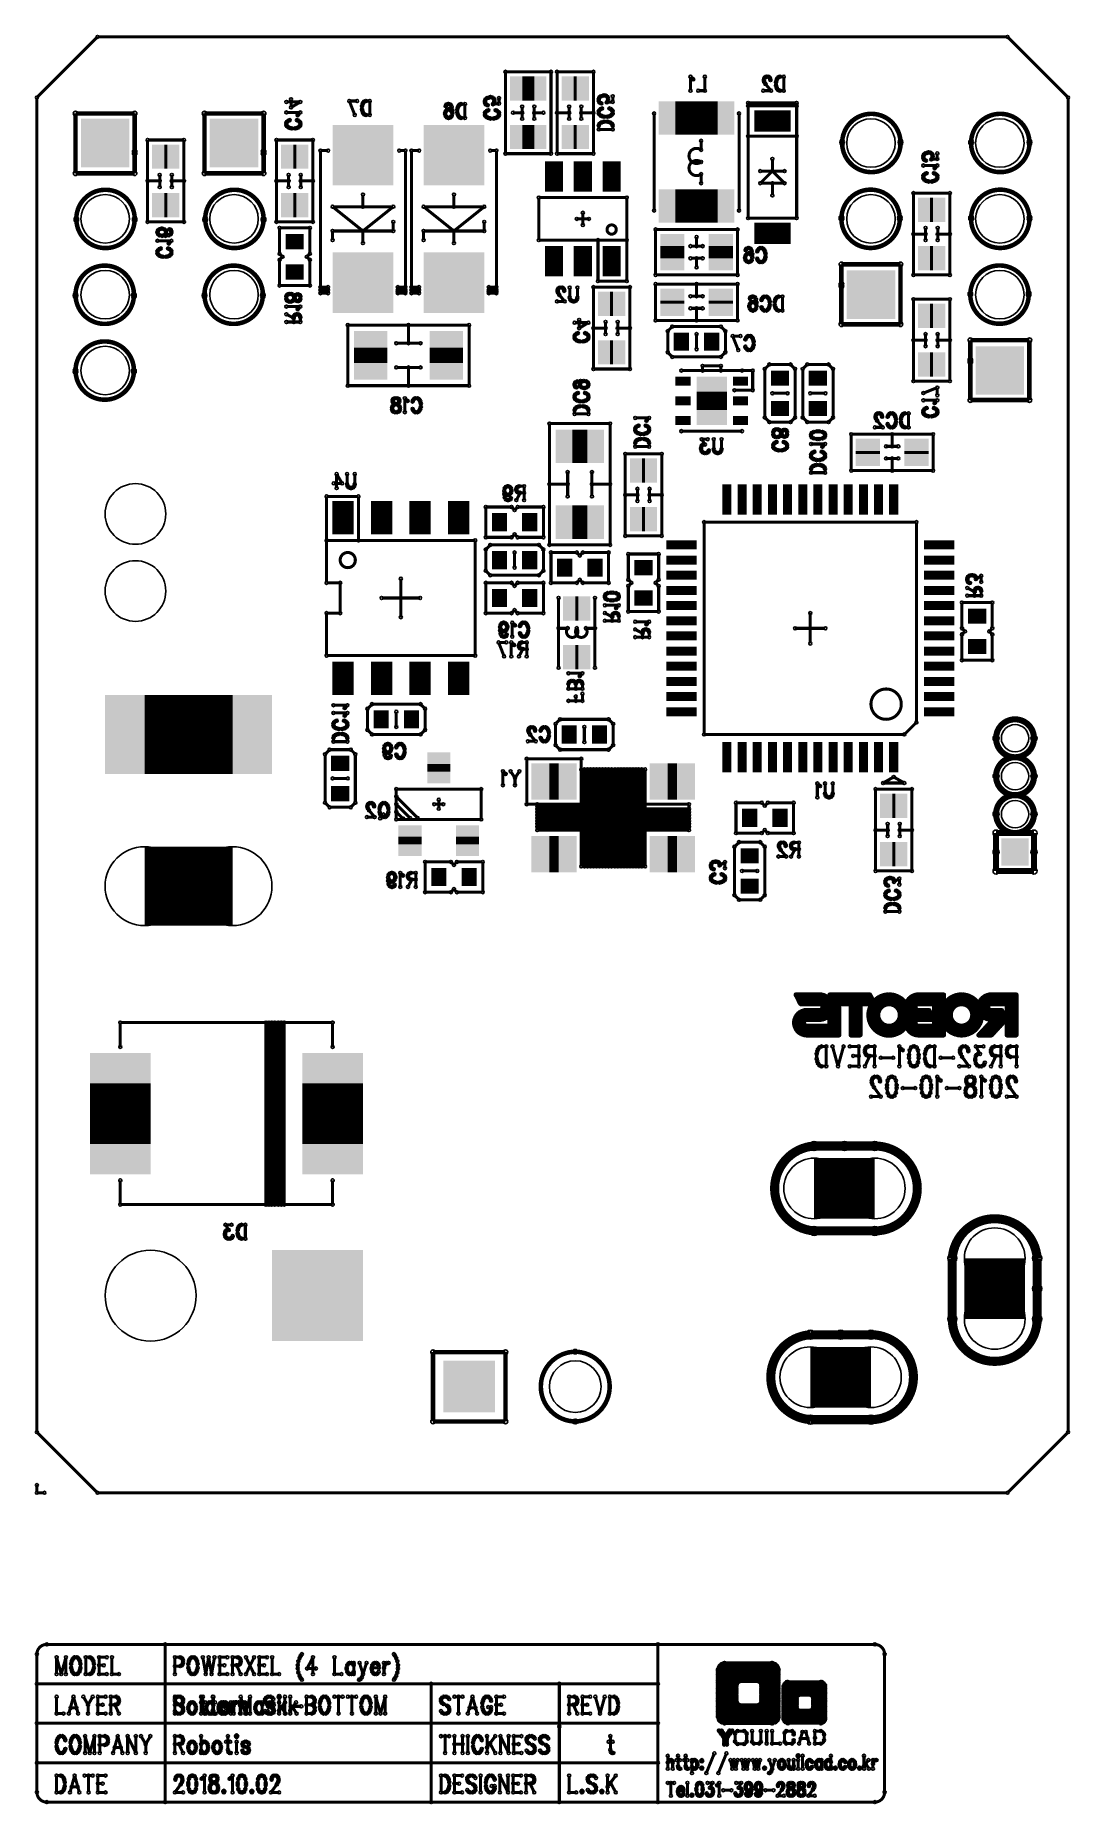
# Model space of a CAD drawing. Extents: x 100 to 134.1, y 89.7 to 148.
import ezdxf

# ---------------------------------------------------------------- set-up
doc = ezdxf.new("R2010")
doc.units = 0
doc.layers.get('0').update_dxf_attribs({"linetype": 'CONTINUOUS'})
doc.layers.add('MASK-BOTTOM_PHO', color=4, linetype='CONTINUOUS')
doc.layers.add('SILK-BOTTOM_PHO', color=5, linetype='CONTINUOUS')

# ---------------------------------------------------------------- blocks, each defined once
blk = doc.blocks.new('SQUARE_21')
blk.add_solid([(0.999998, 0.999998), (0.999998, -0.999998), (-0.999998, 0.999998), (-0.999998, -0.999998)])
blk = doc.blocks.new('SQUARE_25')
blk.add_solid([(0.85001, 0.85001), (0.85001, -0.85001), (-0.85001, 0.85001), (-0.85001, -0.85001)])
blk = doc.blocks.new('ROUND_26')
blk.add_circle((0, 0), 0.85)
blk = doc.blocks.new('SQUARE_28')
blk.add_solid([(0.799972, 0.799972), (0.799972, -0.799972), (-0.799972, 0.799972), (-0.799972, -0.799972)])
blk = doc.blocks.new('ROUND_39')
blk.add_circle((0, 0), 1.5)
blk = doc.blocks.new('ROUND_49')
blk.add_circle((0, 0), 0.8)
blk = doc.blocks.new('ROUND_11')
blk.add_circle((0, 0), 0.45)
blk = doc.blocks.new('ROUND_123')
blk.add_circle((0, 0), 1)
blk = doc.blocks.new('SQUARE_168')
blk.add_solid([(1.499996, 1.499996), (1.499996, -1.499996), (-1.499996, 1.499996), (-1.499996, -1.499996)])
blk = doc.blocks.new('SQUARE_234')
blk.add_solid([(0.44996, 0.44996), (0.44996, -0.44996), (-0.44996, 0.44996), (-0.44996, -0.44996)])
blk = doc.blocks.new('ROUND_1')
blk.add_circle((0, 0), 0.05)
blk = doc.blocks.new('SQUARE_7')
blk.add_solid([(0.381, 0.381), (0.381, -0.381), (-0.381, 0.381), (-0.381, -0.381)])
blk = doc.blocks.new('SQUARE_10')
blk.add_solid([(0.350012, 0.350012), (0.350012, -0.350012), (-0.350012, 0.350012), (-0.350012, -0.350012)])
blk = doc.blocks.new('SQUARE_16')
blk.add_solid([(0.250062, 0.250062), (0.250062, -0.250062), (-0.250062, 0.250062), (-0.250062, -0.250062)])
blk = doc.blocks.new('SQUARE_27')
blk.add_solid([(1.299972, 1.299972), (1.299972, -1.299972), (-1.299972, 1.299972), (-1.299972, -1.299972)])
blk = doc.blocks.new('SQUARE_33')
blk.add_solid([(0.499998, 0.499998), (0.499998, -0.499998), (-0.499998, 0.499998), (-0.499998, -0.499998)])
blk = doc.blocks.new('SQUARE_48')
blk.add_solid([(0.599948, 0.599948), (0.599948, -0.599948), (-0.599948, 0.599948), (-0.599948, -0.599948)])
blk = doc.blocks.new('ROUND_24')
blk.add_circle((0, 0), 1.3)
blk = doc.blocks.new('SQUARE_122')
blk.add_solid([(0.299974, 0.299974), (0.299974, -0.299974), (-0.299974, 0.299974), (-0.299974, -0.299974)])
blk = doc.blocks.new('SQUARE_137')
blk.add_solid([(0.149986, 0.149986), (0.149986, -0.149986), (-0.149986, 0.149986), (-0.149986, -0.149986)])
blk = doc.blocks.new('SQUARE_152')
blk.add_solid([(0.550036, 0.550036), (0.550036, -0.550036), (-0.550036, 0.550036), (-0.550036, -0.550036)])
blk = doc.blocks.new('SQUARE_165')
blk.add_solid([(0.40005, 0.40005), (0.40005, -0.40005), (-0.40005, 0.40005), (-0.40005, -0.40005)])
blk = doc.blocks.new('ROUND_6')
blk.add_circle((0, 0), 0.0999)
blk = doc.blocks.new('ROUND_19')
blk.add_circle((0, 0), 0.15)
blk = doc.blocks.new('ROUND_61')
blk.add_circle((0, 0), 0.0751)

msp = doc.modelspace()

# ---------------------------------------------------------------- linework, layer by layer
at = {"layer": 'MASK-BOTTOM_PHO'}
for points, const_width in [([(102.00005, 147.999958), (100.000054, 145.999962)], 0.100076), ([(131.99999, 147.999958), (102.00005, 147.999958)], 0.100076), ([(133.999986, 145.999962), (131.99999, 147.999958)], 0.100076), ([(116.000022, 146.299936), (116.400072, 146.299936)], 0.8001), ([(117.700044, 146.299936), (117.80012, 146.299936)], 0.8001), ([(100.000054, 145.999962), (100.000054, 102.00005)], 0.100076), ([(122.450098, 145.325084), (121.05005, 145.325084)], 1.100072), ([(133.999986, 102.00005), (133.999986, 145.999962)], 0.100076), ([(124.000006, 145.225008), (124.499878, 145.225008)], 0.700024), ([(116.000022, 144.69999), (116.400072, 144.69999)], 0.8001), ([(117.700044, 144.69999), (117.80012, 144.69999)], 0.8001), ([(104.199944, 144.050004), (104.30002, 144.050004)], 0.8001), ([(108.450126, 144.050004), (108.549948, 144.050004)], 0.8001), ([(117.050058, 143.20012), (117.050058, 143.599916)], 0.599948), ([(118.000018, 143.20012), (118.000018, 143.599916)], 0.599948), ([(118.949978, 143.20012), (118.949978, 143.599916)], 0.599948), ([(104.199944, 142.450058), (104.30002, 142.450058)], 0.8001), ([(108.450126, 142.450058), (108.549948, 142.450058)], 0.8001), ([(122.450098, 142.424912), (121.05005, 142.424912)], 1.100072), ([(129.549906, 142.299944), (129.450084, 142.299944)], 0.8001), ([(124.000006, 141.52499), (124.499878, 141.52499)], 0.700024), ([(108.549948, 141.249908), (108.450126, 141.249908)], 0.500124), ([(117.050058, 140.400024), (117.050058, 140.800074)], 0.599948), ([(118.000018, 140.400024), (118.000018, 140.800074)], 0.599948), ([(118.949978, 140.400024), (118.949978, 140.800074)], 0.599948), ([(120.949974, 141.100048), (120.949974, 140.699998)], 0.8001), ([(122.54992, 141.100048), (122.54992, 140.699998)], 0.8001), ([(129.549906, 140.699998), (129.450084, 140.699998)], 0.8001), ([(108.549948, 140.24991), (108.450126, 140.24991)], 0.500124), ([(118.89994, 139.199874), (119.000016, 139.199874)], 0.8001), ([(120.949974, 139.29995), (120.949974, 139.199874)], 0.8001), ([(122.54992, 139.29995), (122.54992, 139.199874)], 0.8001), ([(129.549906, 138.800078), (129.450084, 138.800078)], 0.8001), ([(111.000032, 137.249916), (111.000032, 137.750042)], 1.100072), ([(113.4999, 137.249916), (113.4999, 137.750042)], 1.100072), ([(121.249948, 137.899902), (121.249948, 137.999978)], 0.500124), ([(122.249946, 137.899902), (122.249946, 137.999978)], 0.500124), ([(118.89994, 137.599928), (119.000016, 137.599928)], 0.8001), ([(129.549906, 137.199878), (129.450084, 137.199878)], 0.8001), ([(121.400062, 136.649968), (121.19991, 136.649968)], 0.299972), ([(122.249946, 136.299956), (122.249946, 135.700008)], 0.999996), ([(123.299982, 136.649968), (123.100084, 136.649968)], 0.299972), ([(124.450094, 136.750044), (124.549916, 136.750044)], 0.500124), ([(125.800104, 136.750044), (125.700028, 136.750044)], 0.500124), ([(121.400062, 135.999982), (121.19991, 135.999982)], 0.299972), ([(123.299982, 135.999982), (123.100084, 135.999982)], 0.299972), ([(124.450094, 135.750046), (124.549916, 135.750046)], 0.500124), ([(125.800104, 135.750046), (125.700028, 135.750046)], 0.500124), ([(121.400062, 135.349996), (121.19991, 135.349996)], 0.299972), ([(123.299982, 135.349996), (123.100084, 135.349996)], 0.299972), ([(117.650006, 134.500112), (118.149878, 134.500112)], 1.100072), ([(127.40005, 134.249922), (127.40005, 134.349998)], 0.8001), ([(128.999996, 134.249922), (128.999996, 134.349998)], 0.8001), ([(119.949976, 133.700012), (120.050052, 133.700012)], 0.8001), ([(122.750072, 132.40004), (122.750072, 133.100064)], 0.299972), ([(123.249944, 132.40004), (123.249944, 133.100064)], 0.299972), ([(123.75007, 132.40004), (123.75007, 133.100064)], 0.299972), ([(124.249942, 132.40004), (124.249942, 133.100064)], 0.299972), ([(124.750068, 132.40004), (124.750068, 133.100064)], 0.299972), ([(125.24994, 132.40004), (125.24994, 133.100064)], 0.299972), ([(125.750066, 132.40004), (125.750066, 133.100064)], 0.299972), ([(126.249938, 132.40004), (126.249938, 133.100064)], 0.299972), ([(126.750064, 132.40004), (126.750064, 133.100064)], 0.299972), ([(127.249936, 132.40004), (127.249936, 133.100064)], 0.299972), ([(127.750062, 132.40004), (127.750062, 133.100064)], 0.299972), ([(128.249934, 132.40004), (128.249934, 133.100064)], 0.299972), ([(110.09503, 132.350002), (110.09503, 131.949952)], 0.700024), ([(111.36503, 132.350002), (111.36503, 131.949952)], 0.700024), ([(112.63503, 132.350002), (112.63503, 131.949952)], 0.700024), ([(113.90503, 132.350002), (113.90503, 131.949952)], 0.700024), ([(117.650006, 131.99999), (118.149878, 131.99999)], 1.100072), ([(119.949976, 132.100066), (120.050052, 132.100066)], 0.8001), ([(115.24996, 131.949952), (115.24996, 132.050028)], 0.500124), ([(116.249958, 131.949952), (116.249958, 132.050028)], 0.500124), ([(120.899936, 131.249928), (121.59996, 131.249928)], 0.299972), ([(129.400046, 131.249928), (130.10007, 131.249928)], 0.299972), ([(115.24996, 130.700018), (115.24996, 130.800094)], 0.500124), ([(116.249958, 130.700018), (116.249958, 130.800094)], 0.500124), ([(117.40007, 130.450082), (117.40007, 130.549904)], 0.500124), ([(118.400068, 130.450082), (118.400068, 130.549904)], 0.500124), ([(119.949976, 130.50012), (120.050052, 130.50012)], 0.500124), ([(120.899936, 130.750056), (121.59996, 130.750056)], 0.299972), ([(129.400046, 130.750056), (130.10007, 130.750056)], 0.299972), ([(120.899936, 130.24993), (121.59996, 130.24993)], 0.299972), ([(129.400046, 130.24993), (130.10007, 130.24993)], 0.299972), ([(115.24996, 129.450084), (115.24996, 129.549906)], 0.500124), ([(116.249958, 129.450084), (116.249958, 129.549906)], 0.500124), ([(117.750082, 129.15011), (117.849904, 129.15011)], 0.8001), ([(119.949976, 129.500122), (120.050052, 129.500122)], 0.500124), ([(120.899936, 129.750058), (121.59996, 129.750058)], 0.299972), ([(129.400046, 129.750058), (130.10007, 129.750058)], 0.299972), ([(120.899936, 129.249932), (121.59996, 129.249932)], 0.299972), ([(120.899936, 128.75006), (121.59996, 128.75006)], 0.299972), ([(129.400046, 129.249932), (130.10007, 129.249932)], 0.299972), ([(129.400046, 128.75006), (130.10007, 128.75006)], 0.299972), ([(131.05003, 128.89992), (130.949954, 128.89992)], 0.500124), ([(120.899936, 128.249934), (121.59996, 128.249934)], 0.299972), ([(129.400046, 128.249934), (130.10007, 128.249934)], 0.299972), ([(117.750082, 127.54991), (117.849904, 127.54991)], 0.8001), ([(120.899936, 127.750062), (121.59996, 127.750062)], 0.299972), ([(129.400046, 127.750062), (130.10007, 127.750062)], 0.299972), ([(131.05003, 127.899922), (130.949954, 127.899922)], 0.500124), ([(110.09503, 127.050038), (110.09503, 126.649988)], 0.700024), ([(111.36503, 127.050038), (111.36503, 126.649988)], 0.700024), ([(112.63503, 127.050038), (112.63503, 126.649988)], 0.700024), ([(113.90503, 127.050038), (113.90503, 126.649988)], 0.700024), ([(120.899936, 127.249936), (121.59996, 127.249936)], 0.299972), ([(129.400046, 127.249936), (130.10007, 127.249936)], 0.299972), ([(120.899936, 126.750064), (121.59996, 126.750064)], 0.299972), ([(129.400046, 126.750064), (130.10007, 126.750064)], 0.299972), ([(103.549958, 125.000004), (106.449876, 125.000004)], 2.599944), ([(120.899936, 126.249938), (121.59996, 126.249938)], 0.299972), ([(129.400046, 126.249938), (130.10007, 126.249938)], 0.299972), ([(111.350044, 125.450092), (111.350044, 125.549914)], 0.500124), ([(112.350042, 125.450092), (112.350042, 125.549914)], 0.500124), ([(120.899936, 125.750066), (121.59996, 125.750066)], 0.299972), ([(129.400046, 125.750066), (130.10007, 125.750066)], 0.299972), ([(117.54993, 125.050042), (117.54993, 124.949966)], 0.500124), ([(118.549928, 125.050042), (118.549928, 124.949966)], 0.500124), ([(110.050072, 124.050044), (109.949996, 124.050044)], 0.500124), ([(113.249964, 123.77293), (113.249964, 124.02693)], 0.762), ([(122.750072, 123.89993), (122.750072, 124.599954)], 0.299972), ([(123.249944, 123.89993), (123.249944, 124.599954)], 0.299972), ([(123.75007, 123.89993), (123.75007, 124.599954)], 0.299972), ([(124.249942, 123.89993), (124.249942, 124.599954)], 0.299972), ([(124.750068, 123.89993), (124.750068, 124.599954)], 0.299972), ([(125.24994, 123.89993), (125.24994, 124.599954)], 0.299972), ([(125.750066, 123.89993), (125.750066, 124.599954)], 0.299972), ([(126.249938, 123.89993), (126.249938, 124.599954)], 0.299972), ([(126.750064, 123.89993), (126.750064, 124.599954)], 0.299972), ([(127.249936, 123.89993), (127.249936, 124.599954)], 0.299972), ([(127.750062, 123.89993), (127.750062, 124.599954)], 0.299972), ([(128.249934, 123.89993), (128.249934, 124.599954)], 0.299972), ([(116.899944, 123.450096), (117.199918, 123.450096)], 1.199896), ([(120.800114, 123.450096), (121.100088, 123.450096)], 1.199896), ([(110.050072, 123.050046), (109.949996, 123.050046)], 0.500124), ([(128.299972, 122.649996), (128.199896, 122.649996)], 0.8001), ([(123.49988, 122.299984), (123.49988, 122.199908)], 0.500124), ([(124.499878, 122.299984), (124.499878, 122.199908)], 0.500124), ([(112.300004, 121.372884), (112.300004, 121.626884)], 0.762), ([(114.199924, 121.372884), (114.199924, 121.626884)], 0.762), ([(103.549958, 120.000014), (106.449876, 120.000014)], 2.599944), ([(116.899944, 121.05005), (117.199918, 121.05005)], 1.199896), ([(120.800114, 121.05005), (121.100088, 121.05005)], 1.199896), ([(128.299972, 121.05005), (128.199896, 121.05005)], 0.8001), ([(123.450096, 121.000012), (123.549918, 121.000012)], 0.500124), ([(113.249964, 120.350026), (113.249964, 120.24995)], 0.500124), ([(114.249962, 120.350026), (114.249962, 120.24995)], 0.500124), ([(123.450096, 120.000014), (123.549918, 120.000014)], 0.500124), ([(102.750112, 113.4999), (102.750112, 111.499904)], 1.999996), ([(109.750098, 113.4999), (109.750098, 111.499904)], 1.999996), ([(127.627126, 110.033054), (125.626876, 110.033054)], 1.999996), ([(131.579874, 107.731052), (131.579874, 105.731056)], 1.999996), ([(127.500126, 103.810054), (125.499876, 103.810054)], 1.999996), ([(100.000054, 102.00005), (102.00005, 100.000054)], 0.100076), ([(131.99999, 100.000054), (133.999986, 102.00005)], 0.100076), ([(100.000054, 100.24999), (100.000054, 100.000054)], 0.100076), ([(100.000054, 100.000054), (100.24999, 100.000054)], 0.100076), ([(102.00005, 100.000054), (131.99999, 100.000054)], 0.100076), ([(127.625094, 95.000064), (100.32492, 95.000064)], 0.100076), ([(104.22509, 95.000064), (104.22509, 89.799922)], 0.100076), ([(120.474994, 95.000064), (120.474994, 89.799922)], 0.100076), ([(100.000054, 94.674944), (100.000054, 90.125042)], 0.100076), ([(100.65004, 94.57436), (100.65004, 94.019878)], 0.100076), ([(100.65004, 94.57436), (100.80371, 94.019878)], 0.100076), ([(100.95738, 94.57436), (100.80371, 94.019878)], 0.100076), ([(100.95738, 94.57436), (100.95738, 94.019878)], 0.100076), ([(101.149404, 94.442534), (101.1301, 94.363286)], 0.100076), ([(101.168454, 94.495112), (101.149404, 94.442534)], 0.100076), ([(101.206808, 94.547944), (101.168454, 94.495112)], 0.100076), ([(101.245416, 94.57436), (101.206808, 94.547944)], 0.100076), ([(101.322124, 94.57436), (101.245416, 94.57436)], 0.100076), ([(101.360478, 94.547944), (101.322124, 94.57436)], 0.100076), ([(101.399086, 94.495112), (101.360478, 94.547944)], 0.100076), ([(101.418136, 94.442534), (101.399086, 94.495112)], 0.100076), ([(101.43744, 94.363286), (101.418136, 94.442534)], 0.100076), ([(101.61016, 94.57436), (101.61016, 94.019878)], 0.100076), ([(101.61016, 94.57436), (101.74478, 94.57436)], 0.100076), ([(101.74478, 94.57436), (101.802184, 94.547944)], 0.100076), ([(101.802184, 94.547944), (101.840792, 94.495112)], 0.100076), ([(101.840792, 94.495112), (101.859842, 94.442534)], 0.100076), ([(101.859842, 94.442534), (101.879146, 94.363286)], 0.100076), ([(102.051866, 94.57436), (102.051866, 94.019878)], 0.100076), ([(102.051866, 94.57436), (102.301548, 94.57436)], 0.100076), ([(102.474522, 94.57436), (102.474522, 94.019878)], 0.100076), ([(104.549956, 94.57436), (104.549956, 94.019878)], 0.100076), ([(104.549956, 94.57436), (104.72293, 94.57436)], 0.100076), ([(104.72293, 94.57436), (104.780334, 94.547944)], 0.100076), ([(104.780334, 94.547944), (104.799638, 94.521528)], 0.100076), ([(104.799638, 94.521528), (104.818942, 94.46895)], 0.100076), ([(104.818942, 94.46895), (104.818942, 94.389702)], 0.100076), ([(105.010966, 94.442534), (104.991662, 94.363286)], 0.100076), ([(105.030016, 94.495112), (105.010966, 94.442534)], 0.100076), ([(105.068624, 94.547944), (105.030016, 94.495112)], 0.100076), ([(105.106978, 94.57436), (105.068624, 94.547944)], 0.100076), ([(105.183686, 94.57436), (105.106978, 94.57436)], 0.100076), ([(105.22204, 94.547944), (105.183686, 94.57436)], 0.100076), ([(105.260648, 94.495112), (105.22204, 94.547944)], 0.100076), ([(105.279698, 94.442534), (105.260648, 94.495112)], 0.100076), ([(105.299002, 94.363286), (105.279698, 94.442534)], 0.100076), ([(105.471722, 94.57436), (105.567734, 94.019878)], 0.100076), ([(105.663746, 94.57436), (105.567734, 94.019878)], 0.100076), ([(105.663746, 94.57436), (105.760012, 94.019878)], 0.100076), ([(105.856024, 94.57436), (105.760012, 94.019878)], 0.100076), ([(106.028744, 94.57436), (106.028744, 94.019878)], 0.100076), ([(106.028744, 94.57436), (106.278426, 94.57436)], 0.100076), ([(106.451146, 94.57436), (106.451146, 94.019878)], 0.100076), ([(106.451146, 94.57436), (106.62412, 94.57436)], 0.100076), ([(106.62412, 94.57436), (106.681778, 94.547944)], 0.100076), ([(106.681778, 94.547944), (106.700828, 94.521528)], 0.100076), ([(106.700828, 94.521528), (106.720132, 94.46895)], 0.100076), ([(106.720132, 94.416118), (106.700828, 94.363286)], 0.100076), ([(106.720132, 94.46895), (106.720132, 94.416118)], 0.100076), ([(106.892852, 94.57436), (107.161838, 94.019878)], 0.100076), ([(107.161838, 94.57436), (106.892852, 94.019878)], 0.100076), ([(107.334558, 94.57436), (107.334558, 94.019878)], 0.100076), ([(107.334558, 94.57436), (107.58424, 94.57436)], 0.100076), ([(107.757214, 94.57436), (107.757214, 94.019878)], 0.100076), ([(108.621322, 94.442534), (108.602272, 94.310454)], 0.100076), ([(108.659676, 94.547944), (108.621322, 94.442534)], 0.100076), ([(108.698284, 94.627192), (108.659676, 94.547944)], 0.100076), ([(108.736638, 94.680024), (108.698284, 94.627192)], 0.100076), ([(109.101382, 94.57436), (108.909358, 94.20479)], 0.100076), ([(109.101382, 94.57436), (109.101382, 94.019878)], 0.100076), ([(109.812074, 94.57436), (109.812074, 94.019878)], 0.100076), ([(111.770922, 94.680024), (111.809276, 94.627192)], 0.100076), ([(111.809276, 94.627192), (111.84763, 94.547944)], 0.100076), ([(111.84763, 94.547944), (111.886238, 94.442534)], 0.100076), ([(111.886238, 94.442534), (111.905288, 94.310454)], 0.100076), ([(127.94996, 90.125042), (127.94996, 94.674944)], 0.100076), ([(101.1301, 94.363286), (101.1301, 94.231206)], 0.100076), ([(101.1301, 94.231206), (101.149404, 94.151958)], 0.100076), ([(101.149404, 94.151958), (101.168454, 94.099126)], 0.100076), ([(101.168454, 94.099126), (101.206808, 94.046294)], 0.100076), ([(101.206808, 94.046294), (101.245416, 94.019878)], 0.100076), ([(101.245416, 94.019878), (101.322124, 94.019878)], 0.100076), ([(101.322124, 94.019878), (101.360478, 94.046294)], 0.100076), ([(101.360478, 94.046294), (101.399086, 94.099126)], 0.100076), ([(101.399086, 94.099126), (101.418136, 94.151958)], 0.100076), ([(101.418136, 94.151958), (101.43744, 94.231206)], 0.100076), ([(101.43744, 94.231206), (101.43744, 94.363286)], 0.100076), ([(101.74478, 94.019878), (101.61016, 94.019878)], 0.100076), ([(101.802184, 94.046294), (101.74478, 94.019878)], 0.100076), ([(101.840792, 94.099126), (101.802184, 94.046294)], 0.100076), ([(101.859842, 94.151958), (101.840792, 94.099126)], 0.100076), ([(101.879146, 94.231206), (101.859842, 94.151958)], 0.100076), ([(101.879146, 94.363286), (101.879146, 94.231206)], 0.100076), ([(102.051866, 94.310454), (102.205536, 94.310454)], 0.100076), ([(102.051866, 94.019878), (102.301548, 94.019878)], 0.100076), ([(102.474522, 94.019878), (102.7049, 94.019878)], 0.100076), ([(104.72293, 94.284038), (104.549956, 94.284038)], 0.100076), ([(104.780334, 94.310454), (104.72293, 94.284038)], 0.100076), ([(104.799638, 94.33687), (104.780334, 94.310454)], 0.100076), ([(104.818942, 94.389702), (104.799638, 94.33687)], 0.100076), ([(104.991662, 94.363286), (104.991662, 94.231206)], 0.100076), ([(104.991662, 94.231206), (105.010966, 94.151958)], 0.100076), ([(105.010966, 94.151958), (105.030016, 94.099126)], 0.100076), ([(105.030016, 94.099126), (105.068624, 94.046294)], 0.100076), ([(105.068624, 94.046294), (105.106978, 94.019878)], 0.100076), ([(105.106978, 94.019878), (105.183686, 94.019878)], 0.100076), ([(105.183686, 94.019878), (105.22204, 94.046294)], 0.100076), ([(105.22204, 94.046294), (105.260648, 94.099126)], 0.100076), ([(105.260648, 94.099126), (105.279698, 94.151958)], 0.100076), ([(105.279698, 94.151958), (105.299002, 94.231206)], 0.100076), ([(105.299002, 94.231206), (105.299002, 94.363286)], 0.100076), ([(106.028744, 94.310454), (106.182414, 94.310454)], 0.100076), ([(106.028744, 94.019878), (106.278426, 94.019878)], 0.100076), ([(106.62412, 94.310454), (106.451146, 94.310454)], 0.100076), ([(106.585766, 94.310454), (106.720132, 94.019878)], 0.100076), ([(106.681778, 94.33687), (106.62412, 94.310454)], 0.100076), ([(106.700828, 94.363286), (106.681778, 94.33687)], 0.100076), ([(107.334558, 94.310454), (107.488228, 94.310454)], 0.100076), ([(107.334558, 94.019878), (107.58424, 94.019878)], 0.100076), ([(107.757214, 94.019878), (107.987592, 94.019878)], 0.100076), ([(108.602272, 94.310454), (108.602272, 94.20479)], 0.100076), ([(108.602272, 94.20479), (108.621322, 94.07271)], 0.100076), ([(108.621322, 94.07271), (108.659676, 93.967046)], 0.100076), ([(108.659676, 93.967046), (108.698284, 93.887798)], 0.100076), ([(108.698284, 93.887798), (108.736638, 93.834966)], 0.100076), ([(108.909358, 94.20479), (109.197394, 94.20479)], 0.100076), ([(109.812074, 94.019878), (110.042452, 94.019878)], 0.100076), ([(110.234476, 94.310454), (110.215426, 94.231206)], 0.100076), ([(110.215426, 94.231206), (110.215426, 94.178374)], 0.100076), ([(110.215426, 94.178374), (110.234476, 94.099126)], 0.100076), ([(110.27283, 94.363286), (110.234476, 94.310454)], 0.100076), ([(110.234476, 94.099126), (110.27283, 94.046294)], 0.100076), ([(110.311438, 94.389702), (110.27283, 94.363286)], 0.100076), ([(110.27283, 94.046294), (110.311438, 94.019878)], 0.100076), ([(110.369096, 94.389702), (110.311438, 94.389702)], 0.100076), ([(110.311438, 94.019878), (110.369096, 94.019878)], 0.100076), ([(110.40745, 94.363286), (110.369096, 94.389702)], 0.100076), ([(110.369096, 94.019878), (110.40745, 94.046294)], 0.100076), ([(110.445804, 94.310454), (110.40745, 94.363286)], 0.100076), ([(110.40745, 94.046294), (110.445804, 94.099126)], 0.100076), ([(110.445804, 94.389702), (110.445804, 94.019878)], 0.100076), ([(110.637828, 93.834966), (110.618524, 93.834966)], 0.100076), ([(110.637828, 94.389702), (110.753144, 94.019878)], 0.100076), ([(110.676182, 93.861382), (110.637828, 93.834966)], 0.100076), ([(110.714536, 93.914214), (110.676182, 93.861382)], 0.100076), ([(110.753144, 94.019878), (110.714536, 93.914214)], 0.100076), ([(110.868206, 94.389702), (110.753144, 94.019878)], 0.100076), ([(111.06023, 94.310454), (111.04118, 94.231206)], 0.100076), ([(111.04118, 94.231206), (111.271558, 94.231206)], 0.100076), ([(111.04118, 94.231206), (111.04118, 94.178374)], 0.100076), ([(111.04118, 94.178374), (111.06023, 94.099126)], 0.100076), ([(111.098838, 94.363286), (111.06023, 94.310454)], 0.100076), ([(111.06023, 94.099126), (111.098838, 94.046294)], 0.100076), ([(111.137192, 94.389702), (111.098838, 94.363286)], 0.100076), ([(111.098838, 94.046294), (111.137192, 94.019878)], 0.100076), ([(111.19485, 94.389702), (111.137192, 94.389702)], 0.100076), ([(111.137192, 94.019878), (111.19485, 94.019878)], 0.100076), ([(111.233204, 94.363286), (111.19485, 94.389702)], 0.100076), ([(111.19485, 94.019878), (111.233204, 94.046294)], 0.100076), ([(111.252508, 94.33687), (111.233204, 94.363286)], 0.100076), ([(111.233204, 94.046294), (111.271558, 94.099126)], 0.100076), ([(111.271558, 94.284038), (111.252508, 94.33687)], 0.100076), ([(111.271558, 94.231206), (111.271558, 94.284038)], 0.100076), ([(111.444532, 94.389702), (111.444532, 94.019878)], 0.100076), ([(111.444532, 94.231206), (111.463582, 94.310454)], 0.100076), ([(111.463582, 94.310454), (111.501936, 94.363286)], 0.100076), ([(111.501936, 94.363286), (111.540544, 94.389702)], 0.100076), ([(111.540544, 94.389702), (111.597948, 94.389702)], 0.100076), ([(111.809276, 93.887798), (111.770922, 93.834966)], 0.100076), ([(111.84763, 93.967046), (111.809276, 93.887798)], 0.100076), ([(111.886238, 94.07271), (111.84763, 93.967046)], 0.100076), ([(111.905288, 94.20479), (111.886238, 94.07271)], 0.100076), ([(111.905288, 94.310454), (111.905288, 94.20479)], 0.100076), ([(122.454924, 92.616528), (122.454924, 94.167706)], 0.100076), ([(122.458226, 94.142814), (124.445522, 94.142814)], 0.100076), ([(122.458226, 94.108016), (124.445522, 94.108016)], 0.100076), ([(122.458226, 94.072964), (124.445522, 94.072964)], 0.100076), ([(122.458226, 94.038166), (124.445522, 94.038166)], 0.100076), ([(122.458226, 94.003368), (124.445522, 94.003368)], 0.100076), ([(122.458226, 93.96857), (124.445522, 93.96857)], 0.100076), ([(122.458226, 93.933518), (124.445522, 93.933518)], 0.100076), ([(122.458226, 93.89872), (124.445522, 93.89872)], 0.100076), ([(122.458226, 93.863922), (124.445522, 93.863922)], 0.100076), ([(122.458226, 93.82887), (124.445522, 93.82887)], 0.100076), ([(122.46864, 94.177612), (124.452634, 94.177612)], 0.100076), ([(122.493024, 94.247462), (124.417836, 94.247462)], 0.100076), ([(122.493024, 94.212664), (124.431806, 94.212664)], 0.100076), ([(122.509788, 94.28226), (124.404374, 94.28226)], 0.100076), ([(122.53722, 94.317058), (124.376942, 94.317058)], 0.100076), ([(122.578622, 94.35211), (124.335794, 94.35211)], 0.100076), ([(122.667522, 94.386908), (124.243592, 94.386908)], 0.100076), ([(122.674634, 94.387416), (124.23267, 94.387416)], 0.100076), ([(124.45238, 94.167706), (124.45238, 92.616528)], 0.100076), ([(120.474994, 93.700092), (100.000054, 93.700092)], 0.100076), ([(100.65004, 93.274388), (100.65004, 92.719906)], 0.100076), ([(101.206808, 93.274388), (101.053392, 92.719906)], 0.100076), ([(101.206808, 93.274388), (101.360478, 92.719906)], 0.100076), ([(101.533452, 93.274388), (101.687122, 93.010482)], 0.100076), ([(101.840792, 93.274388), (101.687122, 93.010482)], 0.100076), ([(102.013512, 93.274388), (102.013512, 92.719906)], 0.100076), ([(102.013512, 93.274388), (102.263194, 93.274388)], 0.100076), ([(102.435914, 93.274388), (102.435914, 92.719906)], 0.100076), ([(102.435914, 93.274388), (102.608888, 93.274388)], 0.100076), ([(102.608888, 93.274388), (102.666546, 93.247972)], 0.100076), ([(102.666546, 93.247972), (102.685596, 93.221556)], 0.100076), ([(104.58831, 93.247972), (104.549956, 93.19514)], 0.100076), ([(104.645968, 93.274388), (104.58831, 93.247972)], 0.100076), ([(104.72293, 93.274388), (104.645968, 93.274388)], 0.100076), ([(104.780334, 93.247972), (104.72293, 93.274388)], 0.100076), ([(104.818942, 93.19514), (104.780334, 93.247972)], 0.100076), ([(105.414318, 93.274388), (105.414318, 92.719906)], 0.100076), ([(105.817416, 93.274388), (105.817416, 92.719906)], 0.100076), ([(106.720132, 93.274388), (106.720132, 92.719906)], 0.100076), ([(106.720132, 93.274388), (106.873802, 92.719906)], 0.100076), ([(107.027472, 93.274388), (106.873802, 92.719906)], 0.100076), ([(107.027472, 93.274388), (107.027472, 92.719906)], 0.100076), ([(107.987592, 93.274388), (107.987592, 92.719906)], 0.100076), ([(108.890308, 93.274388), (108.890308, 92.719906)], 0.100076), ([(108.890308, 93.274388), (109.063028, 93.274388)], 0.100076), ([(109.063028, 93.274388), (109.120686, 93.247972)], 0.100076), ([(109.120686, 93.247972), (109.13999, 93.221556)], 0.100076), ([(109.408722, 93.247972), (109.370368, 93.19514)], 0.100076), ([(109.447076, 93.274388), (109.408722, 93.247972)], 0.100076), ([(109.524038, 93.274388), (109.447076, 93.274388)], 0.100076), ([(109.562392, 93.247972), (109.524038, 93.274388)], 0.100076), ([(109.600746, 93.19514), (109.562392, 93.247972)], 0.100076), ([(109.812074, 93.274388), (110.080806, 93.274388)], 0.100076), ([(109.94644, 93.274388), (109.94644, 92.719906)], 0.100076), ([(110.25378, 93.274388), (110.522512, 93.274388)], 0.100076), ([(110.388146, 93.274388), (110.388146, 92.719906)], 0.100076), ([(110.772194, 93.247972), (110.73384, 93.19514)], 0.100076), ([(110.810802, 93.274388), (110.772194, 93.247972)], 0.100076), ([(110.88751, 93.274388), (110.810802, 93.274388)], 0.100076), ([(110.925864, 93.247972), (110.88751, 93.274388)], 0.100076), ([(110.964218, 93.19514), (110.925864, 93.247972)], 0.100076), ([(111.175546, 93.274388), (111.175546, 92.719906)], 0.100076), ([(111.175546, 93.274388), (111.329216, 92.719906)], 0.100076), ([(111.482886, 93.274388), (111.329216, 92.719906)], 0.100076), ([(111.482886, 93.274388), (111.482886, 92.719906)], 0.100076), ([(113.000028, 93.700092), (113.000028, 89.799922)], 0.100076), ([(113.363502, 93.247972), (113.324894, 93.19514)], 0.100076), ([(113.420906, 93.274388), (113.363502, 93.247972)], 0.100076), ([(113.497868, 93.274388), (113.420906, 93.274388)], 0.100076), ([(113.555526, 93.247972), (113.497868, 93.274388)], 0.100076), ([(113.59388, 93.19514), (113.555526, 93.247972)], 0.100076), ([(113.7666, 93.274388), (114.035586, 93.274388)], 0.100076), ([(113.90122, 93.274388), (113.90122, 92.719906)], 0.100076), ([(114.361976, 93.274388), (114.208306, 92.719906)], 0.100076), ([(114.361976, 93.274388), (114.515646, 92.719906)], 0.100076), ([(114.765328, 93.247972), (114.726974, 93.19514)], 0.100076), ([(114.803682, 93.274388), (114.765328, 93.247972)], 0.100076), ([(114.880644, 93.274388), (114.803682, 93.274388)], 0.100076), ([(114.918998, 93.247972), (114.880644, 93.274388)], 0.100076), ([(114.957352, 93.19514), (114.918998, 93.247972)], 0.100076), ([(115.149376, 93.274388), (115.149376, 92.719906)], 0.100076), ([(115.149376, 93.274388), (115.399058, 93.274388)], 0.100076), ([(117.225064, 93.700092), (117.225064, 92.29598)], 0.100076), ([(117.54993, 93.274388), (117.54993, 92.719906)], 0.100076), ([(117.54993, 93.274388), (117.722904, 93.274388)], 0.100076), ([(117.722904, 93.274388), (117.780562, 93.247972)], 0.100076), ([(117.780562, 93.247972), (117.799612, 93.221556)], 0.100076), ([(117.991636, 93.274388), (117.991636, 92.719906)], 0.100076), ([(117.991636, 93.274388), (118.241318, 93.274388)], 0.100076), ([(118.414292, 93.274388), (118.567962, 92.719906)], 0.100076), ([(118.721378, 93.274388), (118.567962, 92.719906)], 0.100076), ([(118.894352, 93.274388), (118.894352, 92.719906)], 0.100076), ([(118.894352, 93.274388), (119.028718, 93.274388)], 0.100076), ([(119.028718, 93.274388), (119.086376, 93.247972)], 0.100076), ([(119.086376, 93.247972), (119.12473, 93.19514)], 0.100076), ([(122.458226, 93.794072), (124.445522, 93.794072)], 0.100076), ([(122.458226, 93.759274), (123.100084, 93.759274)], 0.100076), ([(122.458226, 93.724476), (123.05792, 93.724476)], 0.100076), ([(122.458226, 93.689424), (123.05792, 93.689424)], 0.100076), ([(122.458226, 93.654626), (123.05792, 93.654626)], 0.100076), ([(122.458226, 93.619828), (123.05792, 93.619828)], 0.100076), ([(122.458226, 93.584776), (123.05792, 93.584776)], 0.100076), ([(122.458226, 93.549978), (123.05792, 93.549978)], 0.100076), ([(122.458226, 93.51518), (123.05792, 93.51518)], 0.100076), ([(122.458226, 93.480382), (123.05792, 93.480382)], 0.100076), ([(122.458226, 93.44533), (123.05792, 93.44533)], 0.100076), ([(122.458226, 93.410532), (123.05792, 93.410532)], 0.100076), ([(122.458226, 93.375734), (123.05792, 93.375734)], 0.100076), ([(122.458226, 93.340936), (123.05792, 93.340936)], 0.100076), ([(122.458226, 93.305884), (123.05792, 93.305884)], 0.100076), ([(122.458226, 93.271086), (123.05792, 93.271086)], 0.100076), ([(122.458226, 93.236288), (123.05792, 93.236288)], 0.100076), ([(123.072652, 93.090238), (123.072652, 93.69425)], 0.100076), ([(123.155202, 93.776546), (123.800362, 93.776546)], 0.100076), ([(123.868942, 93.759274), (124.445522, 93.759274)], 0.100076), ([(123.882658, 93.69425), (123.882658, 93.090238)], 0.100076), ([(123.887992, 93.724476), (124.445522, 93.724476)], 0.100076), ([(123.887992, 93.689424), (124.445522, 93.689424)], 0.100076), ([(123.887992, 93.654626), (124.445522, 93.654626)], 0.100076), ([(123.887992, 93.619828), (124.445522, 93.619828)], 0.100076), ([(123.887992, 93.584776), (124.445522, 93.584776)], 0.100076), ([(123.887992, 93.549978), (124.445522, 93.549978)], 0.100076), ([(123.887992, 93.51518), (124.445522, 93.51518)], 0.100076), ([(123.887992, 93.480382), (124.445522, 93.480382)], 0.100076), ([(123.887992, 93.44533), (124.445522, 93.44533)], 0.100076), ([(123.887992, 93.410532), (124.445522, 93.410532)], 0.100076), ([(123.887992, 93.375734), (124.445522, 93.375734)], 0.100076), ([(123.887992, 93.340936), (124.445522, 93.340936)], 0.100076), ([(123.887992, 93.305884), (124.445522, 93.305884)], 0.100076), ([(123.887992, 93.271086), (124.445522, 93.271086)], 0.100076), ([(123.887992, 93.236288), (124.445522, 93.236288)], 0.100076), ([(124.619766, 92.537026), (124.619766, 93.622876)], 0.100076), ([(124.62002, 93.619828), (125.987048, 93.619828)], 0.100076), ([(124.62002, 93.584776), (125.987048, 93.584776)], 0.100076), ([(124.62002, 93.549978), (125.987048, 93.549978)], 0.100076), ([(124.62002, 93.51518), (125.987048, 93.51518)], 0.100076), ([(124.62002, 93.480382), (125.987048, 93.480382)], 0.100076), ([(124.62002, 93.44533), (125.987048, 93.44533)], 0.100076), ([(124.62002, 93.410532), (125.987048, 93.410532)], 0.100076), ([(124.62002, 93.375734), (125.987048, 93.375734)], 0.100076), ([(124.62002, 93.340936), (125.987048, 93.340936)], 0.100076), ([(124.62002, 93.305884), (125.04547, 93.305884)], 0.100076), ([(124.62002, 93.271086), (125.04547, 93.271086)], 0.100076), ([(124.62002, 93.236288), (125.04547, 93.236288)], 0.100076), ([(124.655072, 93.689424), (125.955552, 93.689424)], 0.100076), ([(124.655072, 93.654626), (125.987048, 93.654626)], 0.100076), ([(124.68987, 93.724476), (125.92812, 93.724476)], 0.100076), ([(124.724668, 93.759274), (125.8824, 93.759274)], 0.100076), ([(124.75718, 93.760036), (125.851158, 93.760036)], 0.100076), ([(125.049534, 92.884244), (125.049534, 93.268546)], 0.100076), ([(125.104398, 93.32341), (125.530102, 93.32341)], 0.100076), ([(125.584966, 93.268546), (125.584966, 92.884244)], 0.100076), ([(125.596396, 93.305884), (125.987048, 93.305884)], 0.100076), ([(125.596396, 93.271086), (125.987048, 93.271086)], 0.100076), ([(125.596396, 93.236288), (125.987048, 93.236288)], 0.100076), ([(125.988572, 93.622876), (125.988572, 92.537026)], 0.100076), ([(100.65004, 92.719906), (100.880418, 92.719906)], 0.100076), ([(101.110796, 92.904818), (101.303074, 92.904818)], 0.100076), ([(101.687122, 93.010482), (101.687122, 92.719906)], 0.100076), ([(102.013512, 93.010482), (102.167182, 93.010482)], 0.100076), ([(102.013512, 92.719906), (102.263194, 92.719906)], 0.100076), ([(102.608888, 93.010482), (102.435914, 93.010482)], 0.100076), ([(102.570534, 93.010482), (102.7049, 92.719906)], 0.100076), ([(102.666546, 93.036898), (102.608888, 93.010482)], 0.100076), ([(102.685596, 93.063314), (102.666546, 93.036898)], 0.100076), ([(102.685596, 93.221556), (102.7049, 93.168724)], 0.100076), ([(102.7049, 93.115892), (102.685596, 93.063314)], 0.100076), ([(102.7049, 93.168724), (102.7049, 93.115892)], 0.100076), ([(104.549956, 93.19514), (104.549956, 93.142308)], 0.100076), ([(104.549956, 93.142308), (104.56926, 93.08973)], 0.100076), ([(104.58831, 92.746322), (104.549956, 92.799154)], 0.100076), ([(104.56926, 93.08973), (104.58831, 93.063314)], 0.100076), ([(104.58831, 93.063314), (104.626918, 93.036898)], 0.100076), ([(104.645968, 92.719906), (104.58831, 92.746322)], 0.100076), ([(104.626918, 93.036898), (104.74198, 92.984066)], 0.100076), ([(104.72293, 92.719906), (104.645968, 92.719906)], 0.100076), ([(104.780334, 92.746322), (104.72293, 92.719906)], 0.100076), ([(104.74198, 92.984066), (104.780334, 92.95765)], 0.100076), ([(104.780334, 92.95765), (104.799638, 92.931234)], 0.100076), ([(104.818942, 92.799154), (104.780334, 92.746322)], 0.100076), ([(104.799638, 92.931234), (104.818942, 92.878402)], 0.100076), ([(104.818942, 92.878402), (104.818942, 92.799154)], 0.100076), ([(105.010966, 93.010482), (104.991662, 92.931234)], 0.100076), ([(104.991662, 92.931234), (104.991662, 92.878402)], 0.100076), ([(104.991662, 92.878402), (105.010966, 92.799154)], 0.100076), ([(105.04932, 93.063314), (105.010966, 93.010482)], 0.100076), ([(105.010966, 92.799154), (105.04932, 92.746322)], 0.100076), ([(105.087674, 93.08973), (105.04932, 93.063314)], 0.100076), ([(105.04932, 92.746322), (105.087674, 92.719906)], 0.100076), ([(105.145332, 93.08973), (105.087674, 93.08973)], 0.100076), ([(105.087674, 92.719906), (105.145332, 92.719906)], 0.100076), ([(105.183686, 93.063314), (105.145332, 93.08973)], 0.100076), ([(105.145332, 92.719906), (105.183686, 92.746322)], 0.100076), ([(105.22204, 93.010482), (105.183686, 93.063314)], 0.100076), ([(105.183686, 92.746322), (105.22204, 92.799154)], 0.100076), ([(105.241344, 92.931234), (105.22204, 93.010482)], 0.100076), ([(105.22204, 92.799154), (105.241344, 92.878402)], 0.100076), ([(105.241344, 92.878402), (105.241344, 92.931234)], 0.100076), ([(105.606342, 93.010482), (105.587038, 92.931234)], 0.100076), ([(105.587038, 92.931234), (105.587038, 92.878402)], 0.100076), ([(105.587038, 92.878402), (105.606342, 92.799154)], 0.100076), ([(105.644696, 93.063314), (105.606342, 93.010482)], 0.100076), ([(105.606342, 92.799154), (105.644696, 92.746322)], 0.100076), ([(105.68305, 93.08973), (105.644696, 93.063314)], 0.100076), ([(105.644696, 92.746322), (105.68305, 92.719906)], 0.100076), ([(105.740708, 93.08973), (105.68305, 93.08973)], 0.100076), ([(105.68305, 92.719906), (105.740708, 92.719906)], 0.100076), ([(105.779062, 93.063314), (105.740708, 93.08973)], 0.100076), ([(105.740708, 92.719906), (105.779062, 92.746322)], 0.100076), ([(105.817416, 93.010482), (105.779062, 93.063314)], 0.100076), ([(105.779062, 92.746322), (105.817416, 92.799154)], 0.100076), ([(106.00944, 93.010482), (105.99039, 92.931234)], 0.100076), ([(105.99039, 92.931234), (106.220768, 92.931234)], 0.100076), ([(105.99039, 92.931234), (105.99039, 92.878402)], 0.100076), ([(105.99039, 92.878402), (106.00944, 92.799154)], 0.100076), ([(106.048048, 93.063314), (106.00944, 93.010482)], 0.100076), ([(106.00944, 92.799154), (106.048048, 92.746322)], 0.100076), ([(106.086402, 93.08973), (106.048048, 93.063314)], 0.100076), ([(106.048048, 92.746322), (106.086402, 92.719906)], 0.100076), ([(106.14406, 93.08973), (106.086402, 93.08973)], 0.100076), ([(106.086402, 92.719906), (106.14406, 92.719906)], 0.100076), ([(106.182414, 93.063314), (106.14406, 93.08973)], 0.100076), ([(106.14406, 92.719906), (106.182414, 92.746322)], 0.100076), ([(106.201464, 93.036898), (106.182414, 93.063314)], 0.100076), ([(106.182414, 92.746322), (106.220768, 92.799154)], 0.100076), ([(106.220768, 92.984066), (106.201464, 93.036898)], 0.100076), ([(106.220768, 92.931234), (106.220768, 92.984066)], 0.100076), ([(106.393742, 93.08973), (106.393742, 92.719906)], 0.100076), ([(106.393742, 92.931234), (106.412792, 93.010482)], 0.100076), ([(106.412792, 93.010482), (106.451146, 93.063314)], 0.100076), ([(106.451146, 93.063314), (106.489754, 93.08973)], 0.100076), ([(106.489754, 93.08973), (106.547158, 93.08973)], 0.100076), ([(107.219496, 93.010482), (107.200192, 92.931234)], 0.100076), ([(107.200192, 92.931234), (107.200192, 92.878402)], 0.100076), ([(107.200192, 92.878402), (107.219496, 92.799154)], 0.100076), ([(107.25785, 93.063314), (107.219496, 93.010482)], 0.100076), ([(107.219496, 92.799154), (107.25785, 92.746322)], 0.100076), ([(107.296204, 93.08973), (107.25785, 93.063314)], 0.100076), ([(107.25785, 92.746322), (107.296204, 92.719906)], 0.100076), ([(107.353862, 93.08973), (107.296204, 93.08973)], 0.100076), ([(107.296204, 92.719906), (107.353862, 92.719906)], 0.100076), ([(107.392216, 93.063314), (107.353862, 93.08973)], 0.100076), ([(107.353862, 92.719906), (107.392216, 92.746322)], 0.100076), ([(107.43057, 93.010482), (107.392216, 93.063314)], 0.100076), ([(107.392216, 92.746322), (107.43057, 92.799154)], 0.100076), ([(107.43057, 93.08973), (107.43057, 92.719906)], 0.100076), ([(107.622848, 93.063314), (107.603544, 93.010482)], 0.100076), ([(107.603544, 93.010482), (107.622848, 92.95765)], 0.100076), ([(107.622848, 92.746322), (107.603544, 92.799154)], 0.100076), ([(107.680252, 93.08973), (107.622848, 93.063314)], 0.100076), ([(107.622848, 92.95765), (107.661202, 92.931234)], 0.100076), ([(107.680252, 92.719906), (107.622848, 92.746322)], 0.100076), ([(107.661202, 92.931234), (107.757214, 92.904818)], 0.100076), ([(107.73791, 93.08973), (107.680252, 93.08973)], 0.100076), ([(107.73791, 92.719906), (107.680252, 92.719906)], 0.100076), ([(107.795568, 93.063314), (107.73791, 93.08973)], 0.100076), ([(107.795568, 92.746322), (107.73791, 92.719906)], 0.100076), ([(107.757214, 92.904818), (107.795568, 92.878402)], 0.100076), ([(107.814872, 93.010482), (107.795568, 93.063314)], 0.100076), ([(107.795568, 92.878402), (107.814872, 92.82557)], 0.100076), ([(107.814872, 92.799154), (107.795568, 92.746322)], 0.100076), ([(107.814872, 92.82557), (107.814872, 92.799154)], 0.100076), ([(108.179616, 93.08973), (107.987592, 92.82557)], 0.100076), ([(108.064554, 92.931234), (108.19892, 92.719906)], 0.100076), ([(108.37164, 92.95765), (108.717334, 92.95765)], 0.100076), ([(108.890308, 93.010482), (109.063028, 93.010482)], 0.100076), ([(109.063028, 92.719906), (108.890308, 92.719906)], 0.100076), ([(109.120686, 93.036898), (109.063028, 93.010482)], 0.100076), ([(109.063028, 93.010482), (109.120686, 92.984066)], 0.100076), ([(109.120686, 92.746322), (109.063028, 92.719906)], 0.100076), ([(109.13999, 93.063314), (109.120686, 93.036898)], 0.100076), ([(109.120686, 92.984066), (109.13999, 92.95765)], 0.100076), ([(109.13999, 92.772738), (109.120686, 92.746322)], 0.100076), ([(109.13999, 93.221556), (109.15904, 93.168724)], 0.100076), ([(109.15904, 93.115892), (109.13999, 93.063314)], 0.100076), ([(109.13999, 92.95765), (109.15904, 92.904818)], 0.100076), ([(109.15904, 92.82557), (109.13999, 92.772738)], 0.100076), ([(109.15904, 93.168724), (109.15904, 93.115892)], 0.100076), ([(109.15904, 92.904818), (109.15904, 92.82557)], 0.100076), ([(109.351064, 93.142308), (109.332014, 93.063314)], 0.100076), ([(109.332014, 93.063314), (109.332014, 92.931234)], 0.100076), ([(109.332014, 92.931234), (109.351064, 92.851986)], 0.100076), ([(109.370368, 93.19514), (109.351064, 93.142308)], 0.100076), ([(109.351064, 92.851986), (109.370368, 92.799154)], 0.100076), ([(109.370368, 92.799154), (109.408722, 92.746322)], 0.100076), ([(109.408722, 92.746322), (109.447076, 92.719906)], 0.100076), ([(109.447076, 92.719906), (109.524038, 92.719906)], 0.100076), ([(109.524038, 92.719906), (109.562392, 92.746322)], 0.100076), ([(109.562392, 92.746322), (109.600746, 92.799154)], 0.100076), ([(109.62005, 93.142308), (109.600746, 93.19514)], 0.100076), ([(109.600746, 92.799154), (109.62005, 92.851986)], 0.100076), ([(109.6391, 93.063314), (109.62005, 93.142308)], 0.100076), ([(109.62005, 92.851986), (109.6391, 92.931234)], 0.100076), ([(109.6391, 92.931234), (109.6391, 93.063314)], 0.100076), ([(110.714536, 93.142308), (110.695486, 93.063314)], 0.100076), ([(110.695486, 93.063314), (110.695486, 92.931234)], 0.100076), ([(110.695486, 92.931234), (110.714536, 92.851986)], 0.100076), ([(110.73384, 93.19514), (110.714536, 93.142308)], 0.100076), ([(110.714536, 92.851986), (110.73384, 92.799154)], 0.100076), ([(110.73384, 92.799154), (110.772194, 92.746322)], 0.100076), ([(110.772194, 92.746322), (110.810802, 92.719906)], 0.100076), ([(110.810802, 92.719906), (110.88751, 92.719906)], 0.100076), ([(110.88751, 92.719906), (110.925864, 92.746322)], 0.100076), ([(110.925864, 92.746322), (110.964218, 92.799154)], 0.100076), ([(110.983522, 93.142308), (110.964218, 93.19514)], 0.100076), ([(110.964218, 92.799154), (110.983522, 92.851986)], 0.100076), ([(111.002826, 93.063314), (110.983522, 93.142308)], 0.100076), ([(110.983522, 92.851986), (111.002826, 92.931234)], 0.100076), ([(111.002826, 92.931234), (111.002826, 93.063314)], 0.100076), ([(113.324894, 93.19514), (113.324894, 93.142308)], 0.100076), ([(113.324894, 93.142308), (113.344198, 93.08973)], 0.100076), ([(113.363502, 92.746322), (113.324894, 92.799154)], 0.100076), ([(113.344198, 93.08973), (113.363502, 93.063314)], 0.100076), ([(113.363502, 93.063314), (113.401856, 93.036898)], 0.100076), ([(113.420906, 92.719906), (113.363502, 92.746322)], 0.100076), ([(113.401856, 93.036898), (113.517172, 92.984066)], 0.100076), ([(113.497868, 92.719906), (113.420906, 92.719906)], 0.100076), ([(113.555526, 92.746322), (113.497868, 92.719906)], 0.100076), ([(113.517172, 92.984066), (113.555526, 92.95765)], 0.100076), ([(113.555526, 92.95765), (113.574576, 92.931234)], 0.100076), ([(113.59388, 92.799154), (113.555526, 92.746322)], 0.100076), ([(113.574576, 92.931234), (113.59388, 92.878402)], 0.100076), ([(113.59388, 92.878402), (113.59388, 92.799154)], 0.100076), ([(114.265964, 92.904818), (114.457988, 92.904818)], 0.100076), ([(114.70767, 93.142308), (114.68862, 93.063314)], 0.100076), ([(114.68862, 93.063314), (114.68862, 92.931234)], 0.100076), ([(114.68862, 92.931234), (114.70767, 92.851986)], 0.100076), ([(114.726974, 93.19514), (114.70767, 93.142308)], 0.100076), ([(114.70767, 92.851986), (114.726974, 92.799154)], 0.100076), ([(114.726974, 92.799154), (114.765328, 92.746322)], 0.100076), ([(114.765328, 92.746322), (114.803682, 92.719906)], 0.100076), ([(114.803682, 92.719906), (114.880644, 92.719906)], 0.100076), ([(114.880644, 92.931234), (114.976656, 92.931234)], 0.100076), ([(114.880644, 92.719906), (114.918998, 92.746322)], 0.100076), ([(114.918998, 92.746322), (114.957352, 92.799154)], 0.100076), ([(114.976656, 93.142308), (114.957352, 93.19514)], 0.100076), ([(114.957352, 92.799154), (114.976656, 92.851986)], 0.100076), ([(114.976656, 92.851986), (114.976656, 92.931234)], 0.100076), ([(115.149376, 93.010482), (115.303046, 93.010482)], 0.100076), ([(115.149376, 92.719906), (115.399058, 92.719906)], 0.100076), ([(117.722904, 93.010482), (117.54993, 93.010482)], 0.100076), ([(117.68455, 93.010482), (117.818916, 92.719906)], 0.100076), ([(117.780562, 93.036898), (117.722904, 93.010482)], 0.100076), ([(117.799612, 93.063314), (117.780562, 93.036898)], 0.100076), ([(117.799612, 93.221556), (117.818916, 93.168724)], 0.100076), ([(117.818916, 93.115892), (117.799612, 93.063314)], 0.100076), ([(117.818916, 93.168724), (117.818916, 93.115892)], 0.100076), ([(117.991636, 93.010482), (118.145306, 93.010482)], 0.100076), ([(117.991636, 92.719906), (118.241318, 92.719906)], 0.100076), ([(119.028718, 92.719906), (118.894352, 92.719906)], 0.100076), ([(119.086376, 92.746322), (119.028718, 92.719906)], 0.100076), ([(119.12473, 92.799154), (119.086376, 92.746322)], 0.100076), ([(119.12473, 93.19514), (119.144034, 93.142308)], 0.100076), ([(119.144034, 92.851986), (119.12473, 92.799154)], 0.100076), ([(119.144034, 93.142308), (119.163084, 93.063314)], 0.100076), ([(119.163084, 92.931234), (119.144034, 92.851986)], 0.100076), ([(119.163084, 93.063314), (119.163084, 92.931234)], 0.100076), ([(122.458226, 93.201236), (123.05792, 93.201236)], 0.100076), ([(122.458226, 93.166438), (123.05792, 93.166438)], 0.100076), ([(122.458226, 93.13164), (123.05792, 93.13164)], 0.100076), ([(122.458226, 93.096842), (123.05792, 93.096842)], 0.100076), ([(122.458226, 93.06179), (123.05792, 93.06179)], 0.100076), ([(122.458226, 93.026992), (123.086368, 93.026992)], 0.100076), ([(122.458226, 92.992194), (124.445522, 92.992194)], 0.100076), ([(122.458226, 92.957142), (124.445522, 92.957142)], 0.100076), ([(122.458226, 92.922344), (124.445522, 92.922344)], 0.100076), ([(122.458226, 92.887546), (124.445522, 92.887546)], 0.100076), ([(122.458226, 92.852748), (124.445522, 92.852748)], 0.100076), ([(122.458226, 92.817696), (124.445522, 92.817696)], 0.100076), ([(122.458226, 92.782898), (124.445522, 92.782898)], 0.100076), ([(122.458226, 92.7481), (124.445522, 92.7481)], 0.100076), ([(122.458226, 92.713048), (124.445522, 92.713048)], 0.100076), ([(122.458226, 92.67825), (124.445522, 92.67825)], 0.100076), ([(123.800362, 93.007688), (123.155202, 93.007688)], 0.100076), ([(123.868942, 93.026992), (124.445522, 93.026992)], 0.100076), ([(123.887992, 93.201236), (124.445522, 93.201236)], 0.100076), ([(123.887992, 93.166438), (124.445522, 93.166438)], 0.100076), ([(123.887992, 93.13164), (124.445522, 93.13164)], 0.100076), ([(123.887992, 93.096842), (124.445522, 93.096842)], 0.100076), ([(123.887992, 93.06179), (124.445522, 93.06179)], 0.100076), ([(124.62002, 93.201236), (125.04547, 93.201236)], 0.100076), ([(124.62002, 93.166438), (125.04547, 93.166438)], 0.100076), ([(124.62002, 93.13164), (125.04547, 93.13164)], 0.100076), ([(124.62002, 93.096842), (125.04547, 93.096842)], 0.100076), ([(124.62002, 93.06179), (125.04547, 93.06179)], 0.100076), ([(124.62002, 93.026992), (125.04547, 93.026992)], 0.100076), ([(124.62002, 92.992194), (125.04547, 92.992194)], 0.100076), ([(124.62002, 92.957142), (125.04547, 92.957142)], 0.100076), ([(124.62002, 92.922344), (125.04547, 92.922344)], 0.100076), ([(124.62002, 92.887546), (125.04547, 92.887546)], 0.100076), ([(124.62002, 92.852748), (125.04547, 92.852748)], 0.100076), ([(124.62002, 92.817696), (125.987048, 92.817696)], 0.100076), ([(124.62002, 92.782898), (125.987048, 92.782898)], 0.100076), ([(124.62002, 92.7481), (125.987048, 92.7481)], 0.100076), ([(124.62002, 92.713048), (125.987048, 92.713048)], 0.100076), ([(124.62002, 92.67825), (125.987048, 92.67825)], 0.100076), ([(125.530102, 92.82938), (125.104398, 92.82938)], 0.100076), ([(125.596396, 93.201236), (125.987048, 93.201236)], 0.100076), ([(125.596396, 93.166438), (125.987048, 93.166438)], 0.100076), ([(125.596396, 93.13164), (125.987048, 93.13164)], 0.100076), ([(125.596396, 93.096842), (125.987048, 93.096842)], 0.100076), ([(125.596396, 93.06179), (125.987048, 93.06179)], 0.100076), ([(125.596396, 93.026992), (125.987048, 93.026992)], 0.100076), ([(125.596396, 92.992194), (125.987048, 92.992194)], 0.100076), ([(125.596396, 92.957142), (125.987048, 92.957142)], 0.100076), ([(125.596396, 92.922344), (125.987048, 92.922344)], 0.100076), ([(125.596396, 92.887546), (125.987048, 92.887546)], 0.100076), ([(125.596396, 92.852748), (125.987048, 92.852748)], 0.100076), ([(120.474994, 92.40012), (100.000054, 92.40012)], 0.100076), ([(117.225064, 92.29598), (117.225064, 89.799922)], 0.100076), ([(122.458226, 92.643452), (124.445522, 92.643452)], 0.100076), ([(122.458226, 92.608654), (124.445522, 92.608654)], 0.100076), ([(122.489214, 92.156534), (122.660918, 91.909646)], 0.100076), ([(122.571764, 92.156534), (122.489214, 92.156534)], 0.100076), ([(122.493024, 92.573602), (124.445522, 92.573602)], 0.100076), ([(122.493024, 92.538804), (124.417836, 92.538804)], 0.100076), ([(122.493024, 92.155264), (122.569732, 92.155264)], 0.100076), ([(122.494802, 92.504006), (124.417836, 92.504006)], 0.100076), ([(122.526298, 92.469208), (124.383038, 92.469208)], 0.100076), ([(122.528076, 92.120466), (122.590814, 92.120466)], 0.100076), ([(122.546872, 92.085414), (122.62104, 92.085414)], 0.100076), ([(122.708924, 91.985084), (122.571764, 92.156534)], 0.100076), ([(122.573034, 92.434156), (124.34824, 92.434156)], 0.100076), ([(122.667522, 92.399358), (124.253244, 92.399358)], 0.100076), ([(124.23267, 92.396818), (122.674634, 92.396818)], 0.100076), ([(122.839226, 92.156534), (122.708924, 91.985084)], 0.100076), ([(122.750072, 91.909646), (122.921776, 92.156534)], 0.100076), ([(122.78995, 92.085414), (122.861324, 92.085414)], 0.100076), ([(122.820176, 92.120466), (122.890026, 92.120466)], 0.100076), ([(122.921776, 92.156534), (122.839226, 92.156534)], 0.100076), ([(122.841766, 92.155264), (122.918474, 92.155264)], 0.100076), ([(123.100084, 92.142818), (123.319794, 92.142818)], 0.100076), ([(123.580652, 92.142818), (123.580652, 91.785948)], 0.100076), ([(123.868942, 91.785948), (123.868942, 92.142818)], 0.100076), ([(124.06122, 92.142818), (124.06122, 91.731084)], 0.100076), ([(124.239528, 92.142818), (124.239528, 91.731084)], 0.100076), ([(124.62002, 92.643452), (125.987048, 92.643452)], 0.100076), ([(124.62002, 92.608654), (125.987048, 92.608654)], 0.100076), ([(124.62002, 92.573602), (125.987048, 92.573602)], 0.100076), ([(124.62002, 92.538804), (125.987048, 92.538804)], 0.100076), ([(124.651516, 92.087954), (124.651516, 91.785948)], 0.100076), ([(124.655072, 92.504006), (125.974856, 92.504006)], 0.100076), ([(124.655072, 92.469208), (125.95225, 92.469208)], 0.100076), ([(124.68987, 92.434156), (125.925326, 92.434156)], 0.100076), ([(124.898658, 92.142818), (124.70638, 92.142818)], 0.100076), ([(125.851158, 92.399612), (124.75718, 92.399612)], 0.100076), ([(124.75972, 92.399358), (125.848618, 92.399358)], 0.100076), ([(124.953522, 92.03309), (124.953522, 92.087954)], 0.100076), ([(125.13183, 91.731084), (125.241812, 92.115386)], 0.100076), ([(125.241812, 92.115386), (125.35154, 92.115386)], 0.100076), ([(125.35154, 92.115386), (125.461268, 91.731084)], 0.100076), ([(125.653546, 91.923362), (125.653546, 92.142818)], 0.100076), ([(125.653546, 92.142818), (125.845824, 92.142818)], 0.100076), ([(100.66909, 91.842336), (100.65004, 91.763088)], 0.100076), ([(100.65004, 91.763088), (100.65004, 91.631262)], 0.100076), ([(100.65004, 91.631262), (100.66909, 91.552014)], 0.100076), ([(100.688394, 91.895168), (100.66909, 91.842336)], 0.100076), ([(100.66909, 91.552014), (100.688394, 91.499182)], 0.100076), ([(100.726748, 91.948), (100.688394, 91.895168)], 0.100076), ([(100.688394, 91.499182), (100.726748, 91.44635)], 0.100076), ([(100.765102, 91.974416), (100.726748, 91.948)], 0.100076), ([(100.842064, 91.974416), (100.765102, 91.974416)], 0.100076), ([(100.880418, 91.948), (100.842064, 91.974416)], 0.100076), ([(100.918772, 91.895168), (100.880418, 91.948)], 0.100076), ([(100.880418, 91.44635), (100.918772, 91.499182)], 0.100076), ([(100.938076, 91.842336), (100.918772, 91.895168)], 0.100076), ([(100.918772, 91.499182), (100.938076, 91.552014)], 0.100076), ([(101.1301, 91.842336), (101.110796, 91.763088)], 0.100076), ([(101.110796, 91.763088), (101.110796, 91.631262)], 0.100076), ([(101.110796, 91.631262), (101.1301, 91.552014)], 0.100076), ([(101.149404, 91.895168), (101.1301, 91.842336)], 0.100076), ([(101.1301, 91.552014), (101.149404, 91.499182)], 0.100076), ([(101.187758, 91.948), (101.149404, 91.895168)], 0.100076), ([(101.149404, 91.499182), (101.187758, 91.44635)], 0.100076), ([(101.226112, 91.974416), (101.187758, 91.948)], 0.100076), ([(101.303074, 91.974416), (101.226112, 91.974416)], 0.100076), ([(101.341428, 91.948), (101.303074, 91.974416)], 0.100076), ([(101.379782, 91.895168), (101.341428, 91.948)], 0.100076), ([(101.341428, 91.44635), (101.379782, 91.499182)], 0.100076), ([(101.399086, 91.842336), (101.379782, 91.895168)], 0.100076), ([(101.379782, 91.499182), (101.399086, 91.552014)], 0.100076), ([(101.418136, 91.763088), (101.399086, 91.842336)], 0.100076), ([(101.399086, 91.552014), (101.418136, 91.631262)], 0.100076), ([(101.418136, 91.631262), (101.418136, 91.763088)], 0.100076), ([(101.59111, 91.974416), (101.59111, 91.419934)], 0.100076), ([(101.59111, 91.974416), (101.74478, 91.419934)], 0.100076), ([(101.898196, 91.974416), (101.74478, 91.419934)], 0.100076), ([(101.898196, 91.974416), (101.898196, 91.419934)], 0.100076), ([(102.07117, 91.974416), (102.07117, 91.419934)], 0.100076), ([(102.07117, 91.974416), (102.24389, 91.974416)], 0.100076), ([(102.24389, 91.684094), (102.07117, 91.684094)], 0.100076), ([(102.24389, 91.974416), (102.301548, 91.948)], 0.100076), ([(102.301548, 91.71051), (102.24389, 91.684094)], 0.100076), ([(102.301548, 91.948), (102.320852, 91.921584)], 0.100076), ([(102.320852, 91.736672), (102.301548, 91.71051)], 0.100076), ([(102.320852, 91.921584), (102.339902, 91.868752)], 0.100076), ([(102.339902, 91.789504), (102.320852, 91.736672)], 0.100076), ([(102.339902, 91.868752), (102.339902, 91.789504)], 0.100076), ([(102.666546, 91.974416), (102.512876, 91.419934)], 0.100076), ([(102.570534, 91.604846), (102.762558, 91.604846)], 0.100076), ([(102.666546, 91.974416), (102.820216, 91.419934)], 0.100076), ([(102.992936, 91.974416), (102.992936, 91.419934)], 0.100076), ([(102.992936, 91.974416), (103.261922, 91.419934)], 0.100076), ([(103.261922, 91.974416), (103.261922, 91.419934)], 0.100076), ([(103.434642, 91.974416), (103.588312, 91.71051)], 0.100076), ([(103.741982, 91.974416), (103.588312, 91.71051)], 0.100076), ([(103.588312, 91.71051), (103.588312, 91.419934)], 0.100076), ([(104.549956, 91.974416), (104.549956, 91.419934)], 0.100076), ([(104.549956, 91.974416), (104.72293, 91.974416)], 0.100076), ([(104.72293, 91.71051), (104.549956, 91.71051)], 0.100076), ([(104.684322, 91.71051), (104.818942, 91.419934)], 0.100076), ([(104.72293, 91.974416), (104.780334, 91.948)], 0.100076), ([(104.780334, 91.736672), (104.72293, 91.71051)], 0.100076), ([(104.780334, 91.948), (104.799638, 91.921584)], 0.100076), ([(104.799638, 91.763088), (104.780334, 91.736672)], 0.100076), ([(104.799638, 91.921584), (104.818942, 91.868752)], 0.100076), ([(104.818942, 91.81592), (104.799638, 91.763088)], 0.100076), ([(104.818942, 91.868752), (104.818942, 91.81592)], 0.100076), ([(105.010966, 91.71051), (104.991662, 91.631262)], 0.100076), ([(104.991662, 91.631262), (104.991662, 91.57843)], 0.100076), ([(104.991662, 91.57843), (105.010966, 91.499182)], 0.100076), ([(105.04932, 91.763088), (105.010966, 91.71051)], 0.100076), ([(105.010966, 91.499182), (105.04932, 91.44635)], 0.100076), ([(105.087674, 91.789504), (105.04932, 91.763088)], 0.100076), ([(105.145332, 91.789504), (105.087674, 91.789504)], 0.100076), ([(105.183686, 91.763088), (105.145332, 91.789504)], 0.100076), ([(105.22204, 91.71051), (105.183686, 91.763088)], 0.100076), ([(105.183686, 91.44635), (105.22204, 91.499182)], 0.100076), ([(105.241344, 91.631262), (105.22204, 91.71051)], 0.100076), ([(105.22204, 91.499182), (105.241344, 91.57843)], 0.100076), ([(105.241344, 91.57843), (105.241344, 91.631262)], 0.100076), ([(105.414318, 91.974416), (105.414318, 91.419934)], 0.100076), ([(105.414318, 91.71051), (105.452672, 91.763088)], 0.100076), ([(105.452672, 91.44635), (105.414318, 91.499182)], 0.100076), ([(105.452672, 91.763088), (105.491026, 91.789504)], 0.100076), ([(105.491026, 91.789504), (105.548684, 91.789504)], 0.100076), ([(105.548684, 91.789504), (105.587038, 91.763088)], 0.100076), ([(105.587038, 91.763088), (105.625392, 91.71051)], 0.100076), ([(105.625392, 91.499182), (105.587038, 91.44635)], 0.100076), ([(105.625392, 91.71051), (105.644696, 91.631262)], 0.100076), ([(105.644696, 91.57843), (105.625392, 91.499182)], 0.100076), ([(105.644696, 91.631262), (105.644696, 91.57843)], 0.100076), ([(105.83672, 91.71051), (105.817416, 91.631262)], 0.100076), ([(105.817416, 91.631262), (105.817416, 91.57843)], 0.100076), ([(105.817416, 91.57843), (105.83672, 91.499182)], 0.100076), ([(105.875074, 91.763088), (105.83672, 91.71051)], 0.100076), ([(105.83672, 91.499182), (105.875074, 91.44635)], 0.100076), ([(105.913428, 91.789504), (105.875074, 91.763088)], 0.100076), ([(105.971086, 91.789504), (105.913428, 91.789504)], 0.100076), ([(106.00944, 91.763088), (105.971086, 91.789504)], 0.100076), ([(106.048048, 91.71051), (106.00944, 91.763088)], 0.100076), ([(106.00944, 91.44635), (106.048048, 91.499182)], 0.100076), ([(106.067098, 91.631262), (106.048048, 91.71051)], 0.100076), ([(106.048048, 91.499182), (106.067098, 91.57843)], 0.100076), ([(106.067098, 91.57843), (106.067098, 91.631262)], 0.100076), ([(106.240072, 91.789504), (106.374438, 91.789504)], 0.100076), ([(106.29773, 91.974416), (106.29773, 91.525598)], 0.100076), ([(106.29773, 91.525598), (106.31678, 91.44635)], 0.100076), ([(106.585766, 92.000832), (106.566462, 91.974416)], 0.100076), ([(106.566462, 91.974416), (106.585766, 91.948)], 0.100076), ([(106.604816, 91.974416), (106.585766, 92.000832)], 0.100076), ([(106.585766, 91.948), (106.604816, 91.974416)], 0.100076), ([(106.585766, 91.789504), (106.585766, 91.419934)], 0.100076), ([(106.79684, 91.763088), (106.77779, 91.71051)], 0.100076), ([(106.77779, 91.71051), (106.79684, 91.657678)], 0.100076), ([(106.79684, 91.44635), (106.77779, 91.499182)], 0.100076), ([(106.854498, 91.789504), (106.79684, 91.763088)], 0.100076), ([(106.79684, 91.657678), (106.835448, 91.631262)], 0.100076), ([(106.835448, 91.631262), (106.93146, 91.604846)], 0.100076), ([(106.912156, 91.789504), (106.854498, 91.789504)], 0.100076), ([(106.969814, 91.763088), (106.912156, 91.789504)], 0.100076), ([(106.93146, 91.604846), (106.969814, 91.57843)], 0.100076), ([(106.988864, 91.71051), (106.969814, 91.763088)], 0.100076), ([(106.969814, 91.57843), (106.988864, 91.525598)], 0.100076), ([(106.988864, 91.499182), (106.969814, 91.44635)], 0.100076), ([(106.988864, 91.525598), (106.988864, 91.499182)], 0.100076), ([(113.324894, 91.974416), (113.59388, 91.974416)], 0.100076), ([(113.459514, 91.974416), (113.459514, 91.419934)], 0.100076), ([(113.7666, 91.974416), (113.7666, 91.419934)], 0.100076), ([(113.7666, 91.71051), (114.035586, 91.71051)], 0.100076), ([(114.035586, 91.974416), (114.035586, 91.419934)], 0.100076), ([(114.208306, 91.974416), (114.208306, 91.419934)], 0.100076), ([(114.40033, 91.842336), (114.38128, 91.763088)], 0.100076), ([(114.38128, 91.763088), (114.38128, 91.631262)], 0.100076), ([(114.38128, 91.631262), (114.40033, 91.552014)], 0.100076), ([(114.419634, 91.895168), (114.40033, 91.842336)], 0.100076), ([(114.40033, 91.552014), (114.419634, 91.499182)], 0.100076), ([(114.457988, 91.948), (114.419634, 91.895168)], 0.100076), ([(114.419634, 91.499182), (114.457988, 91.44635)], 0.100076), ([(114.496596, 91.974416), (114.457988, 91.948)], 0.100076), ([(114.573304, 91.974416), (114.496596, 91.974416)], 0.100076), ([(114.611658, 91.948), (114.573304, 91.974416)], 0.100076), ([(114.650012, 91.895168), (114.611658, 91.948)], 0.100076), ([(114.611658, 91.44635), (114.650012, 91.499182)], 0.100076), ([(114.669316, 91.842336), (114.650012, 91.895168)], 0.100076), ([(114.650012, 91.499182), (114.669316, 91.552014)], 0.100076), ([(114.842036, 91.974416), (114.842036, 91.419934)], 0.100076), ([(115.111022, 91.974416), (114.842036, 91.604846)], 0.100076), ([(114.938302, 91.736672), (115.111022, 91.419934)], 0.100076), ([(115.283742, 91.974416), (115.283742, 91.419934)], 0.100076), ([(115.283742, 91.974416), (115.552728, 91.419934)], 0.100076), ([(115.552728, 91.974416), (115.552728, 91.419934)], 0.100076), ([(115.725448, 91.974416), (115.725448, 91.419934)], 0.100076), ([(115.725448, 91.974416), (115.97513, 91.974416)], 0.100076), ([(115.725448, 91.71051), (115.879118, 91.71051)], 0.100076), ([(116.186458, 91.948), (116.148104, 91.895168)], 0.100076), ([(116.148104, 91.895168), (116.148104, 91.842336)], 0.100076), ([(116.148104, 91.842336), (116.167154, 91.789504)], 0.100076), ([(116.186458, 91.44635), (116.148104, 91.499182)], 0.100076), ([(116.167154, 91.789504), (116.186458, 91.763088)], 0.100076), ([(116.244116, 91.974416), (116.186458, 91.948)], 0.100076), ([(116.186458, 91.763088), (116.224812, 91.736672)], 0.100076), ([(116.224812, 91.736672), (116.340128, 91.684094)], 0.100076), ([(116.320824, 91.974416), (116.244116, 91.974416)], 0.100076), ([(116.378482, 91.948), (116.320824, 91.974416)], 0.100076), ([(116.340128, 91.684094), (116.378482, 91.657678)], 0.100076), ([(116.416836, 91.895168), (116.378482, 91.948)], 0.100076), ([(116.378482, 91.657678), (116.397786, 91.631262)], 0.100076), ([(116.416836, 91.499182), (116.378482, 91.44635)], 0.100076), ([(116.397786, 91.631262), (116.416836, 91.57843)], 0.100076), ([(116.416836, 91.57843), (116.416836, 91.499182)], 0.100076), ([(116.628164, 91.948), (116.58981, 91.895168)], 0.100076), ([(116.58981, 91.895168), (116.58981, 91.842336)], 0.100076), ([(116.58981, 91.842336), (116.60886, 91.789504)], 0.100076), ([(116.628164, 91.44635), (116.58981, 91.499182)], 0.100076), ([(116.60886, 91.789504), (116.628164, 91.763088)], 0.100076), ([(116.685822, 91.974416), (116.628164, 91.948)], 0.100076), ([(116.628164, 91.763088), (116.666518, 91.736672)], 0.100076), ([(116.666518, 91.736672), (116.781834, 91.684094)], 0.100076), ([(116.76253, 91.974416), (116.685822, 91.974416)], 0.100076), ([(116.820188, 91.948), (116.76253, 91.974416)], 0.100076), ([(116.781834, 91.684094), (116.820188, 91.657678)], 0.100076), ([(116.858542, 91.895168), (116.820188, 91.948)], 0.100076), ([(116.820188, 91.657678), (116.839492, 91.631262)], 0.100076), ([(116.858542, 91.499182), (116.820188, 91.44635)], 0.100076), ([(116.839492, 91.631262), (116.858542, 91.57843)], 0.100076), ([(116.858542, 91.57843), (116.858542, 91.499182)], 0.100076), ([(118.849902, 91.789504), (118.984522, 91.789504)], 0.100076), ([(118.90756, 91.974416), (118.90756, 91.525598)], 0.100076), ([(118.90756, 91.525598), (118.926864, 91.44635)], 0.100076), ([(122.562874, 92.050616), (122.639582, 92.050616)], 0.100076), ([(122.597672, 92.015818), (122.67438, 92.015818)], 0.100076), ([(122.62104, 91.98102), (122.794014, 91.98102)], 0.100076), ([(122.647202, 91.945968), (122.759724, 91.945968)], 0.100076), ([(122.660918, 91.91117), (122.744738, 91.91117)], 0.100076), ([(122.660918, 91.909646), (122.660918, 91.696794)], 0.100076), ([(122.660918, 91.696794), (122.750072, 91.696794)], 0.100076), ([(122.667522, 91.876372), (122.74423, 91.876372)], 0.100076), ([(122.667522, 91.84132), (122.74423, 91.84132)], 0.100076), ([(122.667522, 91.806522), (122.74423, 91.806522)], 0.100076), ([(122.667522, 91.771724), (122.74423, 91.771724)], 0.100076), ([(122.667522, 91.736926), (122.74423, 91.736926)], 0.100076), ([(122.737118, 92.015818), (122.810524, 92.015818)], 0.100076), ([(122.750072, 91.696794), (122.750072, 91.909646)], 0.100076), ([(122.77217, 92.050616), (122.848878, 92.050616)], 0.100076), ([(123.017788, 91.799664), (123.017788, 92.060522)], 0.100076), ([(123.319794, 91.717368), (123.100084, 91.717368)], 0.100076), ([(123.40209, 92.060522), (123.40209, 91.799664)], 0.100076), ([(123.635516, 91.731084), (123.814078, 91.731084)], 0.100076), ([(124.239528, 91.731084), (124.500386, 91.731084)], 0.100076), ([(124.70638, 91.731084), (124.898658, 91.731084)], 0.100076), ([(124.953522, 91.785948), (124.953522, 91.840812)], 0.100076), ([(125.406404, 91.89593), (125.186948, 91.89593)], 0.100076), ([(125.653546, 91.731084), (125.653546, 91.923362)], 0.100076), ([(125.845824, 91.731084), (125.653546, 91.731084)], 0.100076), ([(125.955552, 92.03309), (125.955552, 91.840812)], 0.100076), ([(120.474994, 91.099894), (100.000054, 91.099894)], 0.100076), ([(100.726748, 91.44635), (100.765102, 91.419934)], 0.100076), ([(100.765102, 91.419934), (100.842064, 91.419934)], 0.100076), ([(100.842064, 91.419934), (100.880418, 91.44635)], 0.100076), ([(101.187758, 91.44635), (101.226112, 91.419934)], 0.100076), ([(101.226112, 91.419934), (101.303074, 91.419934)], 0.100076), ([(101.303074, 91.419934), (101.341428, 91.44635)], 0.100076), ([(105.04932, 91.44635), (105.087674, 91.419934)], 0.100076), ([(105.087674, 91.419934), (105.145332, 91.419934)], 0.100076), ([(105.145332, 91.419934), (105.183686, 91.44635)], 0.100076), ([(105.491026, 91.419934), (105.452672, 91.44635)], 0.100076), ([(105.548684, 91.419934), (105.491026, 91.419934)], 0.100076), ([(105.587038, 91.44635), (105.548684, 91.419934)], 0.100076), ([(105.875074, 91.44635), (105.913428, 91.419934)], 0.100076), ([(105.913428, 91.419934), (105.971086, 91.419934)], 0.100076), ([(105.971086, 91.419934), (106.00944, 91.44635)], 0.100076), ([(106.31678, 91.44635), (106.355134, 91.419934)], 0.100076), ([(106.355134, 91.419934), (106.393742, 91.419934)], 0.100076), ([(106.854498, 91.419934), (106.79684, 91.44635)], 0.100076), ([(106.912156, 91.419934), (106.854498, 91.419934)], 0.100076), ([(106.969814, 91.44635), (106.912156, 91.419934)], 0.100076), ([(114.457988, 91.44635), (114.496596, 91.419934)], 0.100076), ([(114.496596, 91.419934), (114.573304, 91.419934)], 0.100076), ([(114.573304, 91.419934), (114.611658, 91.44635)], 0.100076), ([(115.725448, 91.419934), (115.97513, 91.419934)], 0.100076), ([(116.244116, 91.419934), (116.186458, 91.44635)], 0.100076), ([(116.320824, 91.419934), (116.244116, 91.419934)], 0.100076), ([(116.378482, 91.44635), (116.320824, 91.419934)], 0.100076), ([(116.685822, 91.419934), (116.628164, 91.44635)], 0.100076), ([(116.76253, 91.419934), (116.685822, 91.419934)], 0.100076), ([(116.820188, 91.44635), (116.76253, 91.419934)], 0.100076), ([(118.926864, 91.44635), (118.965218, 91.419934)], 0.100076), ([(118.965218, 91.419934), (119.003572, 91.419934)], 0.100076), ([(120.800114, 91.326462), (120.800114, 90.899996)], 0.100076), ([(120.800114, 91.103196), (120.84431, 91.164156)], 0.100076), ([(120.84431, 91.164156), (120.873774, 91.184476)], 0.100076), ([(120.873774, 91.184476), (120.918224, 91.184476)], 0.100076), ([(120.918224, 91.184476), (120.947688, 91.164156)], 0.100076), ([(120.947688, 91.164156), (120.96242, 91.103196)], 0.100076), ([(120.96242, 91.103196), (120.96242, 90.899996)], 0.100076), ([(121.095516, 91.184476), (121.198894, 91.184476)], 0.100076), ([(121.139712, 91.326462), (121.139712, 90.981276)], 0.100076), ([(121.139712, 90.981276), (121.154444, 90.920316)], 0.100076), ([(121.154444, 90.920316), (121.184162, 90.899996)], 0.100076), ([(121.184162, 90.899996), (121.213626, 90.899996)], 0.100076), ([(121.346468, 91.184476), (121.4501, 91.184476)], 0.100076), ([(121.390918, 91.326462), (121.390918, 90.981276)], 0.100076), ([(121.390918, 90.981276), (121.40565, 90.920316)], 0.100076), ([(121.40565, 90.920316), (121.435114, 90.899996)], 0.100076), ([(121.435114, 90.899996), (121.464832, 90.899996)], 0.100076), ([(121.597674, 91.184476), (121.597674, 90.757756)], 0.100076), ([(121.597674, 91.123516), (121.627392, 91.164156)], 0.100076), ([(121.627392, 90.920316), (121.597674, 90.960956)], 0.100076), ([(121.627392, 91.164156), (121.656856, 91.184476)], 0.100076), ([(121.656856, 90.899996), (121.627392, 90.920316)], 0.100076), ([(121.656856, 91.184476), (121.701052, 91.184476)], 0.100076), ([(121.701052, 90.899996), (121.656856, 90.899996)], 0.100076), ([(121.701052, 91.184476), (121.73077, 91.164156)], 0.100076), ([(121.73077, 90.920316), (121.701052, 90.899996)], 0.100076), ([(121.73077, 91.164156), (121.760234, 91.123516)], 0.100076), ([(121.760234, 90.960956), (121.73077, 90.920316)], 0.100076), ([(121.760234, 91.123516), (121.774966, 91.062556)], 0.100076), ([(121.774966, 91.021916), (121.760234, 90.960956)], 0.100076), ([(121.774966, 91.062556), (121.774966, 91.021916)], 0.100076), ([(121.922794, 91.184476), (121.908062, 91.164156)], 0.100076), ([(121.908062, 91.164156), (121.922794, 91.143836)], 0.100076), ([(121.922794, 90.940636), (121.908062, 90.920316)], 0.100076), ([(121.908062, 90.920316), (121.922794, 90.899996)], 0.100076), ([(121.937526, 91.164156), (121.922794, 91.184476)], 0.100076), ([(121.922794, 91.143836), (121.937526, 91.164156)], 0.100076), ([(121.937526, 90.920316), (121.922794, 90.940636)], 0.100076), ([(121.922794, 90.899996), (121.937526, 90.920316)], 0.100076), ([(122.336306, 91.407742), (122.070368, 90.757756)], 0.100076), ([(122.73534, 91.407742), (122.469402, 90.757756)], 0.100076), ([(122.868182, 91.184476), (122.927364, 90.899996)], 0.100076), ([(122.986292, 91.184476), (122.927364, 90.899996)], 0.100076), ([(122.986292, 91.184476), (123.045474, 90.899996)], 0.100076), ([(123.104656, 91.184476), (123.045474, 90.899996)], 0.100076), ([(123.237498, 91.184476), (123.29668, 90.899996)], 0.100076), ([(123.355608, 91.184476), (123.29668, 90.899996)], 0.100076), ([(123.355608, 91.184476), (123.41479, 90.899996)], 0.100076), ([(123.473972, 91.184476), (123.41479, 90.899996)], 0.100076), ([(123.606814, 91.184476), (123.665996, 90.899996)], 0.100076), ([(123.724924, 91.184476), (123.665996, 90.899996)], 0.100076), ([(123.724924, 91.184476), (123.784106, 90.899996)], 0.100076), ([(123.843288, 91.184476), (123.784106, 90.899996)], 0.100076), ([(123.990862, 90.940636), (123.97613, 90.920316)], 0.100076), ([(123.97613, 90.920316), (123.990862, 90.899996)], 0.100076), ([(124.005594, 90.920316), (123.990862, 90.940636)], 0.100076), ([(123.990862, 90.899996), (124.005594, 90.920316)], 0.100076), ([(124.153422, 91.184476), (124.242068, 90.899996)], 0.100076), ([(124.242068, 90.899996), (124.212604, 90.818716)], 0.100076), ([(124.330714, 91.184476), (124.242068, 90.899996)], 0.100076), ([(124.478288, 91.123516), (124.463556, 91.062556)], 0.100076), ([(124.463556, 91.062556), (124.463556, 91.021916)], 0.100076), ([(124.463556, 91.021916), (124.478288, 90.960956)], 0.100076), ([(124.508006, 91.164156), (124.478288, 91.123516)], 0.100076), ([(124.478288, 90.960956), (124.508006, 90.920316)], 0.100076), ([(124.53747, 91.184476), (124.508006, 91.164156)], 0.100076), ([(124.508006, 90.920316), (124.53747, 90.899996)], 0.100076), ([(124.58192, 91.184476), (124.53747, 91.184476)], 0.100076), ([(124.53747, 90.899996), (124.58192, 90.899996)], 0.100076), ([(124.611384, 91.164156), (124.58192, 91.184476)], 0.100076), ([(124.58192, 90.899996), (124.611384, 90.920316)], 0.100076), ([(124.640848, 91.123516), (124.611384, 91.164156)], 0.100076), ([(124.611384, 90.920316), (124.640848, 90.960956)], 0.100076), ([(124.65558, 91.062556), (124.640848, 91.123516)], 0.100076), ([(124.640848, 90.960956), (124.65558, 91.021916)], 0.100076), ([(124.65558, 91.021916), (124.65558, 91.062556)], 0.100076), ([(124.788676, 91.184476), (124.788676, 90.981276)], 0.100076), ([(124.788676, 90.981276), (124.803408, 90.920316)], 0.100076), ([(124.803408, 90.920316), (124.832872, 90.899996)], 0.100076), ([(124.832872, 90.899996), (124.877322, 90.899996)], 0.100076), ([(124.877322, 90.899996), (124.906786, 90.920316)], 0.100076), ([(124.906786, 90.920316), (124.951236, 90.981276)], 0.100076), ([(124.951236, 91.184476), (124.951236, 90.899996)], 0.100076), ([(125.09881, 91.346782), (125.084078, 91.326462)], 0.100076), ([(125.084078, 91.326462), (125.09881, 91.306142)], 0.100076), ([(125.113542, 91.326462), (125.09881, 91.346782)], 0.100076), ([(125.09881, 91.306142), (125.113542, 91.326462)], 0.100076), ([(125.09881, 91.184476), (125.09881, 90.899996)], 0.100076), ([(125.246638, 91.326462), (125.246638, 90.899996)], 0.100076), ([(125.394212, 91.123516), (125.37948, 91.062556)], 0.100076), ([(125.37948, 91.062556), (125.37948, 91.021916)], 0.100076), ([(125.37948, 91.021916), (125.394212, 90.960956)], 0.100076), ([(125.42393, 91.164156), (125.394212, 91.123516)], 0.100076), ([(125.394212, 90.960956), (125.42393, 90.920316)], 0.100076), ([(125.453394, 91.184476), (125.42393, 91.164156)], 0.100076), ([(125.42393, 90.920316), (125.453394, 90.899996)], 0.100076), ([(125.497844, 91.184476), (125.453394, 91.184476)], 0.100076), ([(125.453394, 90.899996), (125.497844, 90.899996)], 0.100076), ([(125.527308, 91.164156), (125.497844, 91.184476)], 0.100076), ([(125.497844, 90.899996), (125.527308, 90.920316)], 0.100076), ([(125.556772, 91.123516), (125.527308, 91.164156)], 0.100076), ([(125.527308, 90.920316), (125.556772, 90.960956)], 0.100076), ([(125.7046, 91.123516), (125.689868, 91.062556)], 0.100076), ([(125.689868, 91.062556), (125.689868, 91.021916)], 0.100076), ([(125.689868, 91.021916), (125.7046, 90.960956)], 0.100076), ([(125.734064, 91.164156), (125.7046, 91.123516)], 0.100076), ([(125.7046, 90.960956), (125.734064, 90.920316)], 0.100076), ([(125.763528, 91.184476), (125.734064, 91.164156)], 0.100076), ([(125.734064, 90.920316), (125.763528, 90.899996)], 0.100076), ([(125.807978, 91.184476), (125.763528, 91.184476)], 0.100076), ([(125.763528, 90.899996), (125.807978, 90.899996)], 0.100076), ([(125.837442, 91.164156), (125.807978, 91.184476)], 0.100076), ([(125.807978, 90.899996), (125.837442, 90.920316)], 0.100076), ([(125.86716, 91.123516), (125.837442, 91.164156)], 0.100076), ([(125.837442, 90.920316), (125.86716, 90.960956)], 0.100076), ([(125.86716, 91.184476), (125.86716, 90.899996)], 0.100076), ([(126.014734, 91.123516), (126.000002, 91.062556)], 0.100076), ([(126.000002, 91.062556), (126.000002, 91.021916)], 0.100076), ([(126.000002, 91.021916), (126.014734, 90.960956)], 0.100076), ([(126.044198, 91.164156), (126.014734, 91.123516)], 0.100076), ([(126.014734, 90.960956), (126.044198, 90.920316)], 0.100076), ([(126.073916, 91.184476), (126.044198, 91.164156)], 0.100076), ([(126.044198, 90.920316), (126.073916, 90.899996)], 0.100076), ([(126.118112, 91.184476), (126.073916, 91.184476)], 0.100076), ([(126.073916, 90.899996), (126.118112, 90.899996)], 0.100076), ([(126.14783, 91.164156), (126.118112, 91.184476)], 0.100076), ([(126.118112, 90.899996), (126.14783, 90.920316)], 0.100076), ([(126.177294, 91.123516), (126.14783, 91.164156)], 0.100076), ([(126.14783, 90.920316), (126.177294, 90.960956)], 0.100076), ([(126.177294, 91.326462), (126.177294, 90.899996)], 0.100076), ([(126.325122, 90.940636), (126.310136, 90.920316)], 0.100076), ([(126.310136, 90.920316), (126.325122, 90.899996)], 0.100076), ([(126.339854, 90.920316), (126.325122, 90.940636)], 0.100076), ([(126.325122, 90.899996), (126.339854, 90.920316)], 0.100076), ([(126.487428, 91.123516), (126.472696, 91.062556)], 0.100076), ([(126.472696, 91.062556), (126.472696, 91.021916)], 0.100076), ([(126.472696, 91.021916), (126.487428, 90.960956)], 0.100076), ([(126.517146, 91.164156), (126.487428, 91.123516)], 0.100076), ([(126.487428, 90.960956), (126.517146, 90.920316)], 0.100076), ([(126.54661, 91.184476), (126.517146, 91.164156)], 0.100076), ([(126.517146, 90.920316), (126.54661, 90.899996)], 0.100076), ([(126.590806, 91.184476), (126.54661, 91.184476)], 0.100076), ([(126.54661, 90.899996), (126.590806, 90.899996)], 0.100076), ([(126.620524, 91.164156), (126.590806, 91.184476)], 0.100076), ([(126.590806, 90.899996), (126.620524, 90.920316)], 0.100076), ([(126.649988, 91.123516), (126.620524, 91.164156)], 0.100076), ([(126.620524, 90.920316), (126.649988, 90.960956)], 0.100076), ([(126.797816, 91.123516), (126.78283, 91.062556)], 0.100076), ([(126.78283, 91.062556), (126.78283, 91.021916)], 0.100076), ([(126.78283, 91.021916), (126.797816, 90.960956)], 0.100076), ([(126.82728, 91.164156), (126.797816, 91.123516)], 0.100076), ([(126.797816, 90.960956), (126.82728, 90.920316)], 0.100076), ([(126.856744, 91.184476), (126.82728, 91.164156)], 0.100076), ([(126.82728, 90.920316), (126.856744, 90.899996)], 0.100076), ([(126.901194, 91.184476), (126.856744, 91.184476)], 0.100076), ([(126.856744, 90.899996), (126.901194, 90.899996)], 0.100076), ([(126.930658, 91.164156), (126.901194, 91.184476)], 0.100076), ([(126.901194, 90.899996), (126.930658, 90.920316)], 0.100076), ([(126.960122, 91.123516), (126.930658, 91.164156)], 0.100076), ([(126.930658, 90.920316), (126.960122, 90.960956)], 0.100076), ([(126.975108, 91.062556), (126.960122, 91.123516)], 0.100076), ([(126.960122, 90.960956), (126.975108, 91.021916)], 0.100076), ([(126.975108, 91.021916), (126.975108, 91.062556)], 0.100076), ([(127.122682, 90.940636), (127.10795, 90.920316)], 0.100076), ([(127.10795, 90.920316), (127.122682, 90.899996)], 0.100076), ([(127.137414, 90.920316), (127.122682, 90.940636)], 0.100076), ([(127.122682, 90.899996), (127.137414, 90.920316)], 0.100076), ([(127.27051, 91.326462), (127.27051, 90.899996)], 0.100076), ([(127.418084, 91.184476), (127.27051, 90.981276)], 0.100076), ([(127.329438, 91.062556), (127.43307, 90.899996)], 0.100076), ([(127.565912, 91.184476), (127.565912, 90.899996)], 0.100076), ([(127.565912, 91.062556), (127.580644, 91.123516)], 0.100076), ([(127.580644, 91.123516), (127.610108, 91.164156)], 0.100076), ([(127.610108, 91.164156), (127.639826, 91.184476)], 0.100076), ([(127.639826, 91.184476), (127.684022, 91.184476)], 0.100076), ([(100.65004, 90.674444), (100.65004, 90.119962)], 0.100076), ([(100.65004, 90.674444), (100.784406, 90.674444)], 0.100076), ([(100.784406, 90.674444), (100.842064, 90.648028)], 0.100076), ([(100.842064, 90.648028), (100.880418, 90.595196)], 0.100076), ([(100.880418, 90.595196), (100.899722, 90.542364)], 0.100076), ([(100.899722, 90.542364), (100.918772, 90.463116)], 0.100076), ([(100.918772, 90.33129), (100.899722, 90.252042)], 0.100076), ([(100.918772, 90.463116), (100.918772, 90.33129)], 0.100076), ([(101.245416, 90.674444), (101.091746, 90.119962)], 0.100076), ([(101.245416, 90.674444), (101.399086, 90.119962)], 0.100076), ([(101.571806, 90.674444), (101.840792, 90.674444)], 0.100076), ([(101.706172, 90.674444), (101.706172, 90.119962)], 0.100076), ([(102.013512, 90.674444), (102.013512, 90.119962)], 0.100076), ([(102.013512, 90.674444), (102.263194, 90.674444)], 0.100076), ([(102.013512, 90.410284), (102.167182, 90.410284)], 0.100076), ([(104.74198, 90.383868), (104.549956, 90.119962)], 0.100076), ([(104.56926, 90.56878), (104.58831, 90.621612)], 0.100076), ([(104.56926, 90.542364), (104.56926, 90.56878)], 0.100076), ([(104.58831, 90.621612), (104.607614, 90.648028)], 0.100076), ([(104.607614, 90.648028), (104.645968, 90.674444)], 0.100076), ([(104.645968, 90.674444), (104.72293, 90.674444)], 0.100076), ([(104.72293, 90.674444), (104.761284, 90.648028)], 0.100076), ([(104.780334, 90.463116), (104.74198, 90.383868)], 0.100076), ([(104.761284, 90.648028), (104.780334, 90.621612)], 0.100076), ([(104.780334, 90.621612), (104.799638, 90.56878)], 0.100076), ([(104.799638, 90.515948), (104.780334, 90.463116)], 0.100076), ([(104.799638, 90.56878), (104.799638, 90.515948)], 0.100076), ([(105.010966, 90.56878), (104.991662, 90.4367)], 0.100076), ([(104.991662, 90.4367), (104.991662, 90.357452)], 0.100076), ([(104.991662, 90.357452), (105.010966, 90.225626)], 0.100076), ([(105.04932, 90.648028), (105.010966, 90.56878)], 0.100076), ([(105.106978, 90.674444), (105.04932, 90.648028)], 0.100076), ([(105.145332, 90.674444), (105.106978, 90.674444)], 0.100076), ([(105.20299, 90.648028), (105.145332, 90.674444)], 0.100076), ([(105.241344, 90.56878), (105.20299, 90.648028)], 0.100076), ([(105.260648, 90.4367), (105.241344, 90.56878)], 0.100076), ([(105.241344, 90.225626), (105.260648, 90.357452)], 0.100076), ([(105.260648, 90.357452), (105.260648, 90.4367)], 0.100076), ([(105.433368, 90.56878), (105.471722, 90.595196)], 0.100076), ([(105.471722, 90.595196), (105.52938, 90.674444)], 0.100076), ([(105.52938, 90.674444), (105.52938, 90.119962)], 0.100076), ([(105.702354, 90.304874), (105.721404, 90.357452)], 0.100076), ([(105.740708, 90.648028), (105.721404, 90.595196)], 0.100076), ([(105.721404, 90.595196), (105.721404, 90.542364)], 0.100076), ([(105.721404, 90.542364), (105.740708, 90.489532)], 0.100076), ([(105.721404, 90.357452), (105.760012, 90.410284)], 0.100076), ([(105.798366, 90.674444), (105.740708, 90.648028)], 0.100076), ([(105.740708, 90.489532), (105.779062, 90.463116)], 0.100076), ([(105.760012, 90.410284), (105.817416, 90.4367)], 0.100076), ([(105.779062, 90.463116), (105.856024, 90.4367)], 0.100076), ([(105.875074, 90.674444), (105.798366, 90.674444)], 0.100076), ([(105.817416, 90.4367), (105.894378, 90.463116)], 0.100076), ([(105.856024, 90.4367), (105.913428, 90.410284)], 0.100076), ([(105.932732, 90.648028), (105.875074, 90.674444)], 0.100076), ([(105.894378, 90.463116), (105.932732, 90.489532)], 0.100076), ([(105.913428, 90.410284), (105.952036, 90.357452)], 0.100076), ([(105.952036, 90.595196), (105.932732, 90.648028)], 0.100076), ([(105.932732, 90.489532), (105.952036, 90.542364)], 0.100076), ([(105.952036, 90.542364), (105.952036, 90.595196)], 0.100076), ([(105.952036, 90.357452), (105.971086, 90.304874)], 0.100076), ([(106.355134, 90.56878), (106.393742, 90.595196)], 0.100076), ([(106.393742, 90.595196), (106.451146, 90.674444)], 0.100076), ([(106.451146, 90.674444), (106.451146, 90.119962)], 0.100076), ([(106.64317, 90.56878), (106.62412, 90.4367)], 0.100076), ([(106.62412, 90.4367), (106.62412, 90.357452)], 0.100076), ([(106.62412, 90.357452), (106.64317, 90.225626)], 0.100076), ([(106.681778, 90.648028), (106.64317, 90.56878)], 0.100076), ([(106.739436, 90.674444), (106.681778, 90.648028)], 0.100076), ([(106.77779, 90.674444), (106.739436, 90.674444)], 0.100076), ([(106.835448, 90.648028), (106.77779, 90.674444)], 0.100076), ([(106.873802, 90.56878), (106.835448, 90.648028)], 0.100076), ([(106.892852, 90.4367), (106.873802, 90.56878)], 0.100076), ([(106.873802, 90.225626), (106.892852, 90.357452)], 0.100076), ([(106.892852, 90.357452), (106.892852, 90.4367)], 0.100076), ([(107.296204, 90.56878), (107.277154, 90.4367)], 0.100076), ([(107.277154, 90.4367), (107.277154, 90.357452)], 0.100076), ([(107.277154, 90.357452), (107.296204, 90.225626)], 0.100076), ([(107.334558, 90.648028), (107.296204, 90.56878)], 0.100076), ([(107.392216, 90.674444), (107.334558, 90.648028)], 0.100076), ([(107.43057, 90.674444), (107.392216, 90.674444)], 0.100076), ([(107.488228, 90.648028), (107.43057, 90.674444)], 0.100076), ([(107.526582, 90.56878), (107.488228, 90.648028)], 0.100076), ([(107.545886, 90.4367), (107.526582, 90.56878)], 0.100076), ([(107.526582, 90.225626), (107.545886, 90.357452)], 0.100076), ([(107.545886, 90.357452), (107.545886, 90.4367)], 0.100076), ([(107.910884, 90.383868), (107.71886, 90.119962)], 0.100076), ([(107.73791, 90.56878), (107.757214, 90.621612)], 0.100076), ([(107.73791, 90.542364), (107.73791, 90.56878)], 0.100076), ([(107.757214, 90.621612), (107.776264, 90.648028)], 0.100076), ([(107.776264, 90.648028), (107.814872, 90.674444)], 0.100076), ([(107.814872, 90.674444), (107.89158, 90.674444)], 0.100076), ([(107.89158, 90.674444), (107.929934, 90.648028)], 0.100076), ([(107.949238, 90.463116), (107.910884, 90.383868)], 0.100076), ([(107.929934, 90.648028), (107.949238, 90.621612)], 0.100076), ([(107.949238, 90.621612), (107.968288, 90.56878)], 0.100076), ([(107.968288, 90.515948), (107.949238, 90.463116)], 0.100076), ([(107.968288, 90.56878), (107.968288, 90.515948)], 0.100076), ([(113.324894, 90.674444), (113.324894, 90.119962)], 0.100076), ([(113.324894, 90.674444), (113.459514, 90.674444)], 0.100076), ([(113.459514, 90.674444), (113.517172, 90.648028)], 0.100076), ([(113.517172, 90.648028), (113.555526, 90.595196)], 0.100076), ([(113.555526, 90.595196), (113.574576, 90.542364)], 0.100076), ([(113.574576, 90.542364), (113.59388, 90.463116)], 0.100076), ([(113.59388, 90.33129), (113.574576, 90.252042)], 0.100076), ([(113.59388, 90.463116), (113.59388, 90.33129)], 0.100076), ([(113.7666, 90.674444), (113.7666, 90.119962)], 0.100076), ([(113.7666, 90.674444), (114.016282, 90.674444)], 0.100076), ([(113.7666, 90.410284), (113.92027, 90.410284)], 0.100076), ([(114.22761, 90.648028), (114.189256, 90.595196)], 0.100076), ([(114.189256, 90.595196), (114.189256, 90.542364)], 0.100076), ([(114.189256, 90.542364), (114.208306, 90.489532)], 0.100076), ([(114.208306, 90.489532), (114.22761, 90.463116)], 0.100076), ([(114.285268, 90.674444), (114.22761, 90.648028)], 0.100076), ([(114.22761, 90.463116), (114.265964, 90.4367)], 0.100076), ([(114.265964, 90.4367), (114.38128, 90.383868)], 0.100076), ([(114.361976, 90.674444), (114.285268, 90.674444)], 0.100076), ([(114.419634, 90.648028), (114.361976, 90.674444)], 0.100076), ([(114.38128, 90.383868), (114.419634, 90.357452)], 0.100076), ([(114.457988, 90.595196), (114.419634, 90.648028)], 0.100076), ([(114.419634, 90.357452), (114.438938, 90.33129)], 0.100076), ([(114.438938, 90.33129), (114.457988, 90.278458)], 0.100076), ([(114.630962, 90.674444), (114.630962, 90.119962)], 0.100076), ([(114.822986, 90.542364), (114.803682, 90.463116)], 0.100076), ([(114.803682, 90.463116), (114.803682, 90.33129)], 0.100076), ([(114.803682, 90.33129), (114.822986, 90.252042)], 0.100076), ([(114.842036, 90.595196), (114.822986, 90.542364)], 0.100076), ([(114.880644, 90.648028), (114.842036, 90.595196)], 0.100076), ([(114.918998, 90.674444), (114.880644, 90.648028)], 0.100076), ([(114.995706, 90.674444), (114.918998, 90.674444)], 0.100076), ([(115.034314, 90.648028), (114.995706, 90.674444)], 0.100076), ([(114.995706, 90.33129), (115.091718, 90.33129)], 0.100076), ([(115.072668, 90.595196), (115.034314, 90.648028)], 0.100076), ([(115.091718, 90.542364), (115.072668, 90.595196)], 0.100076), ([(115.091718, 90.252042), (115.091718, 90.33129)], 0.100076), ([(115.264692, 90.674444), (115.264692, 90.119962)], 0.100076), ([(115.264692, 90.674444), (115.533424, 90.119962)], 0.100076), ([(115.533424, 90.674444), (115.533424, 90.119962)], 0.100076), ([(115.706398, 90.674444), (115.706398, 90.119962)], 0.100076), ([(115.706398, 90.674444), (115.95608, 90.674444)], 0.100076), ([(115.706398, 90.410284), (115.860068, 90.410284)], 0.100076), ([(116.1288, 90.674444), (116.1288, 90.119962)], 0.100076), ([(116.1288, 90.674444), (116.301774, 90.674444)], 0.100076), ([(116.301774, 90.410284), (116.1288, 90.410284)], 0.100076), ([(116.26342, 90.410284), (116.397786, 90.119962)], 0.100076), ([(116.301774, 90.674444), (116.359432, 90.648028)], 0.100076), ([(116.359432, 90.4367), (116.301774, 90.410284)], 0.100076), ([(116.359432, 90.648028), (116.378482, 90.621612)], 0.100076), ([(116.378482, 90.463116), (116.359432, 90.4367)], 0.100076), ([(116.378482, 90.621612), (116.397786, 90.56878)], 0.100076), ([(116.397786, 90.515948), (116.378482, 90.463116)], 0.100076), ([(116.397786, 90.56878), (116.397786, 90.515948)], 0.100076), ([(117.54993, 90.674444), (117.54993, 90.119962)], 0.100076), ([(118.202964, 90.648028), (118.16461, 90.595196)], 0.100076), ([(118.16461, 90.595196), (118.16461, 90.542364)], 0.100076), ([(118.16461, 90.542364), (118.18366, 90.489532)], 0.100076), ([(118.18366, 90.489532), (118.202964, 90.463116)], 0.100076), ([(118.260622, 90.674444), (118.202964, 90.648028)], 0.100076), ([(118.202964, 90.463116), (118.241318, 90.4367)], 0.100076), ([(118.241318, 90.4367), (118.356634, 90.383868)], 0.100076), ([(118.33733, 90.674444), (118.260622, 90.674444)], 0.100076), ([(118.394988, 90.648028), (118.33733, 90.674444)], 0.100076), ([(118.356634, 90.383868), (118.394988, 90.357452)], 0.100076), ([(118.433342, 90.595196), (118.394988, 90.648028)], 0.100076), ([(118.394988, 90.357452), (118.414292, 90.33129)], 0.100076), ([(118.414292, 90.33129), (118.433342, 90.278458)], 0.100076), ([(118.81739, 90.674444), (118.81739, 90.119962)], 0.100076), ([(119.086376, 90.674444), (118.81739, 90.304874)], 0.100076), ([(118.913402, 90.4367), (119.086376, 90.119962)], 0.100076), ([(120.800114, 90.434668), (121.00687, 90.434668)], 0.100076), ([(120.903492, 90.434668), (120.903492, 90.007948)], 0.100076), ([(121.4501, 90.434668), (121.4501, 90.007948)], 0.100076), ([(121.760234, 90.353388), (121.745502, 90.251788)], 0.100076), ([(121.789698, 90.414348), (121.760234, 90.353388)], 0.100076), ([(121.834148, 90.434668), (121.789698, 90.414348)], 0.100076), ([(121.863612, 90.434668), (121.834148, 90.434668)], 0.100076), ([(121.908062, 90.414348), (121.863612, 90.434668)], 0.100076), ([(121.937526, 90.353388), (121.908062, 90.414348)], 0.100076), ([(121.952258, 90.251788), (121.937526, 90.353388)], 0.100076), ([(122.114818, 90.434668), (122.277378, 90.434668)], 0.100076), ([(122.277378, 90.434668), (122.188732, 90.272108)], 0.100076), ([(122.424952, 90.353388), (122.45467, 90.373708)], 0.100076), ([(122.45467, 90.373708), (122.498866, 90.434668)], 0.100076), ([(122.498866, 90.434668), (122.498866, 90.007948)], 0.100076), ([(123.060206, 90.434668), (123.222766, 90.434668)], 0.100076), ([(123.222766, 90.434668), (123.13412, 90.272108)], 0.100076), ([(123.37034, 90.312748), (123.385326, 90.373708)], 0.100076), ([(123.385326, 90.373708), (123.41479, 90.414348)], 0.100076), ([(123.41479, 90.414348), (123.458986, 90.434668)], 0.100076), ([(123.458986, 90.434668), (123.473972, 90.434668)], 0.100076), ([(123.473972, 90.434668), (123.518168, 90.414348)], 0.100076), ([(123.518168, 90.414348), (123.547632, 90.373708)], 0.100076), ([(123.547632, 90.373708), (123.562618, 90.292428)], 0.100076), ([(123.69546, 90.312748), (123.710192, 90.373708)], 0.100076), ([(123.710192, 90.373708), (123.739656, 90.414348)], 0.100076), ([(123.739656, 90.414348), (123.784106, 90.434668)], 0.100076), ([(123.784106, 90.434668), (123.798838, 90.434668)], 0.100076), ([(123.798838, 90.434668), (123.843288, 90.414348)], 0.100076), ([(123.843288, 90.414348), (123.872752, 90.373708)], 0.100076), ([(123.872752, 90.373708), (123.887484, 90.292428)], 0.100076), ([(124.153422, 90.757756), (124.13869, 90.757756)], 0.100076), ([(124.182886, 90.778076), (124.153422, 90.757756)], 0.100076), ([(124.212604, 90.818716), (124.182886, 90.778076)], 0.100076), ([(124.434092, 90.353388), (124.448824, 90.394028)], 0.100076), ([(124.434092, 90.333068), (124.434092, 90.353388)], 0.100076), ([(124.448824, 90.394028), (124.463556, 90.414348)], 0.100076), ([(124.463556, 90.414348), (124.493274, 90.434668)], 0.100076), ([(124.493274, 90.434668), (124.552202, 90.434668)], 0.100076), ([(124.552202, 90.434668), (124.58192, 90.414348)], 0.100076), ([(124.58192, 90.414348), (124.596652, 90.394028)], 0.100076), ([(124.596652, 90.394028), (124.611384, 90.353388)], 0.100076), ([(124.611384, 90.353388), (124.611384, 90.312748)], 0.100076), ([(124.788676, 90.414348), (124.773944, 90.373708)], 0.100076), ([(124.773944, 90.373708), (124.773944, 90.333068)], 0.100076), ([(124.773944, 90.333068), (124.788676, 90.292428)], 0.100076), ([(124.832872, 90.434668), (124.788676, 90.414348)], 0.100076), ([(124.892054, 90.434668), (124.832872, 90.434668)], 0.100076), ([(124.93625, 90.414348), (124.892054, 90.434668)], 0.100076), ([(124.951236, 90.373708), (124.93625, 90.414348)], 0.100076), ([(124.93625, 90.292428), (124.951236, 90.333068)], 0.100076), ([(124.951236, 90.333068), (124.951236, 90.373708)], 0.100076), ([(125.128528, 90.414348), (125.113542, 90.373708)], 0.100076), ([(125.113542, 90.373708), (125.113542, 90.333068)], 0.100076), ([(125.113542, 90.333068), (125.128528, 90.292428)], 0.100076), ([(125.172724, 90.434668), (125.128528, 90.414348)], 0.100076), ([(125.231906, 90.434668), (125.172724, 90.434668)], 0.100076), ([(125.276102, 90.414348), (125.231906, 90.434668)], 0.100076), ([(125.290834, 90.373708), (125.276102, 90.414348)], 0.100076), ([(125.276102, 90.292428), (125.290834, 90.333068)], 0.100076), ([(125.290834, 90.333068), (125.290834, 90.373708)], 0.100076), ([(125.453394, 90.353388), (125.468126, 90.394028)], 0.100076), ([(125.453394, 90.333068), (125.453394, 90.353388)], 0.100076), ([(125.468126, 90.394028), (125.482858, 90.414348)], 0.100076), ([(125.482858, 90.414348), (125.512576, 90.434668)], 0.100076), ([(125.512576, 90.434668), (125.571504, 90.434668)], 0.100076), ([(125.571504, 90.434668), (125.601222, 90.414348)], 0.100076), ([(125.601222, 90.414348), (125.615954, 90.394028)], 0.100076), ([(125.615954, 90.394028), (125.630686, 90.353388)], 0.100076), ([(125.630686, 90.353388), (125.630686, 90.312748)], 0.100076), ([(100.32492, 89.799922), (127.625094, 89.799922)], 0.100076), ([(100.784406, 90.119962), (100.65004, 90.119962)], 0.100076), ([(100.842064, 90.146378), (100.784406, 90.119962)], 0.100076), ([(100.880418, 90.19921), (100.842064, 90.146378)], 0.100076), ([(100.899722, 90.252042), (100.880418, 90.19921)], 0.100076), ([(101.149404, 90.304874), (101.341428, 90.304874)], 0.100076), ([(102.013512, 90.119962), (102.263194, 90.119962)], 0.100076), ([(104.549956, 90.119962), (104.818942, 90.119962)], 0.100076), ([(105.010966, 90.225626), (105.04932, 90.146378)], 0.100076), ([(105.04932, 90.146378), (105.106978, 90.119962)], 0.100076), ([(105.106978, 90.119962), (105.145332, 90.119962)], 0.100076), ([(105.145332, 90.119962), (105.20299, 90.146378)], 0.100076), ([(105.20299, 90.146378), (105.241344, 90.225626)], 0.100076), ([(105.702354, 90.225626), (105.702354, 90.304874)], 0.100076), ([(105.721404, 90.172794), (105.702354, 90.225626)], 0.100076), ([(105.740708, 90.146378), (105.721404, 90.172794)], 0.100076), ([(105.798366, 90.119962), (105.740708, 90.146378)], 0.100076), ([(105.875074, 90.119962), (105.798366, 90.119962)], 0.100076), ([(105.932732, 90.146378), (105.875074, 90.119962)], 0.100076), ([(105.952036, 90.172794), (105.932732, 90.146378)], 0.100076), ([(105.971086, 90.225626), (105.952036, 90.172794)], 0.100076), ([(105.971086, 90.304874), (105.971086, 90.225626)], 0.100076), ([(106.16311, 90.172794), (106.14406, 90.146378)], 0.100076), ([(106.14406, 90.146378), (106.16311, 90.119962)], 0.100076), ([(106.182414, 90.146378), (106.16311, 90.172794)], 0.100076), ([(106.16311, 90.119962), (106.182414, 90.146378)], 0.100076), ([(106.64317, 90.225626), (106.681778, 90.146378)], 0.100076), ([(106.681778, 90.146378), (106.739436, 90.119962)], 0.100076), ([(106.739436, 90.119962), (106.77779, 90.119962)], 0.100076), ([(106.77779, 90.119962), (106.835448, 90.146378)], 0.100076), ([(106.835448, 90.146378), (106.873802, 90.225626)], 0.100076), ([(107.084876, 90.172794), (107.065826, 90.146378)], 0.100076), ([(107.065826, 90.146378), (107.084876, 90.119962)], 0.100076), ([(107.10418, 90.146378), (107.084876, 90.172794)], 0.100076), ([(107.084876, 90.119962), (107.10418, 90.146378)], 0.100076), ([(107.296204, 90.225626), (107.334558, 90.146378)], 0.100076), ([(107.334558, 90.146378), (107.392216, 90.119962)], 0.100076), ([(107.392216, 90.119962), (107.43057, 90.119962)], 0.100076), ([(107.43057, 90.119962), (107.488228, 90.146378)], 0.100076), ([(107.488228, 90.146378), (107.526582, 90.225626)], 0.100076), ([(107.71886, 90.119962), (107.987592, 90.119962)], 0.100076), ([(113.459514, 90.119962), (113.324894, 90.119962)], 0.100076), ([(113.517172, 90.146378), (113.459514, 90.119962)], 0.100076), ([(113.555526, 90.19921), (113.517172, 90.146378)], 0.100076), ([(113.574576, 90.252042), (113.555526, 90.19921)], 0.100076), ([(113.7666, 90.119962), (114.016282, 90.119962)], 0.100076), ([(114.22761, 90.146378), (114.189256, 90.19921)], 0.100076), ([(114.285268, 90.119962), (114.22761, 90.146378)], 0.100076), ([(114.361976, 90.119962), (114.285268, 90.119962)], 0.100076), ([(114.419634, 90.146378), (114.361976, 90.119962)], 0.100076), ([(114.457988, 90.19921), (114.419634, 90.146378)], 0.100076), ([(114.457988, 90.278458), (114.457988, 90.19921)], 0.100076), ([(114.822986, 90.252042), (114.842036, 90.19921)], 0.100076), ([(114.842036, 90.19921), (114.880644, 90.146378)], 0.100076), ([(114.880644, 90.146378), (114.918998, 90.119962)], 0.100076), ([(114.918998, 90.119962), (114.995706, 90.119962)], 0.100076), ([(114.995706, 90.119962), (115.034314, 90.146378)], 0.100076), ([(115.034314, 90.146378), (115.072668, 90.19921)], 0.100076), ([(115.072668, 90.19921), (115.091718, 90.252042)], 0.100076), ([(115.706398, 90.119962), (115.95608, 90.119962)], 0.100076), ([(117.54993, 90.119962), (117.780562, 90.119962)], 0.100076), ([(117.972586, 90.172794), (117.953282, 90.146378)], 0.100076), ([(117.953282, 90.146378), (117.972586, 90.119962)], 0.100076), ([(117.991636, 90.146378), (117.972586, 90.172794)], 0.100076), ([(117.972586, 90.119962), (117.991636, 90.146378)], 0.100076), ([(118.202964, 90.146378), (118.16461, 90.19921)], 0.100076), ([(118.260622, 90.119962), (118.202964, 90.146378)], 0.100076), ([(118.33733, 90.119962), (118.260622, 90.119962)], 0.100076), ([(118.394988, 90.146378), (118.33733, 90.119962)], 0.100076), ([(118.433342, 90.19921), (118.394988, 90.146378)], 0.100076), ([(118.433342, 90.278458), (118.433342, 90.19921)], 0.100076), ([(118.625366, 90.172794), (118.606316, 90.146378)], 0.100076), ([(118.606316, 90.146378), (118.625366, 90.119962)], 0.100076), ([(118.64467, 90.146378), (118.625366, 90.172794)], 0.100076), ([(118.625366, 90.119962), (118.64467, 90.146378)], 0.100076), ([(121.154444, 90.231468), (121.139712, 90.170508)], 0.100076), ([(121.139712, 90.170508), (121.317004, 90.170508)], 0.100076), ([(121.139712, 90.170508), (121.139712, 90.129868)], 0.100076), ([(121.139712, 90.129868), (121.154444, 90.068908)], 0.100076), ([(121.184162, 90.272108), (121.154444, 90.231468)], 0.100076), ([(121.154444, 90.068908), (121.184162, 90.028268)], 0.100076), ([(121.213626, 90.292428), (121.184162, 90.272108)], 0.100076), ([(121.184162, 90.028268), (121.213626, 90.007948)], 0.100076), ([(121.258076, 90.292428), (121.213626, 90.292428)], 0.100076), ([(121.213626, 90.007948), (121.258076, 90.007948)], 0.100076), ([(121.28754, 90.272108), (121.258076, 90.292428)], 0.100076), ([(121.258076, 90.007948), (121.28754, 90.028268)], 0.100076), ([(121.302272, 90.251788), (121.28754, 90.272108)], 0.100076), ([(121.28754, 90.028268), (121.317004, 90.068908)], 0.100076), ([(121.317004, 90.211148), (121.302272, 90.251788)], 0.100076), ([(121.317004, 90.170508), (121.317004, 90.211148)], 0.100076), ([(121.597674, 90.048588), (121.582942, 90.028268)], 0.100076), ([(121.582942, 90.028268), (121.597674, 90.007948)], 0.100076), ([(121.612406, 90.028268), (121.597674, 90.048588)], 0.100076), ([(121.597674, 90.007948), (121.612406, 90.028268)], 0.100076), ([(121.745502, 90.251788), (121.745502, 90.190828)], 0.100076), ([(121.745502, 90.190828), (121.760234, 90.089228)], 0.100076), ([(121.760234, 90.089228), (121.789698, 90.028268)], 0.100076), ([(121.789698, 90.028268), (121.834148, 90.007948)], 0.100076), ([(121.834148, 90.007948), (121.863612, 90.007948)], 0.100076), ([(121.863612, 90.007948), (121.908062, 90.028268)], 0.100076), ([(121.908062, 90.028268), (121.937526, 90.089228)], 0.100076), ([(121.937526, 90.089228), (121.952258, 90.190828)], 0.100076), ([(121.952258, 90.190828), (121.952258, 90.251788)], 0.100076), ([(122.100086, 90.048588), (122.0851, 90.089228)], 0.100076), ([(122.114818, 90.028268), (122.100086, 90.048588)], 0.100076), ([(122.159014, 90.007948), (122.114818, 90.028268)], 0.100076), ([(122.203464, 90.007948), (122.159014, 90.007948)], 0.100076), ([(122.188732, 90.272108), (122.232928, 90.272108)], 0.100076), ([(122.24766, 90.028268), (122.203464, 90.007948)], 0.100076), ([(122.232928, 90.272108), (122.262392, 90.251788)], 0.100076), ([(122.277378, 90.068908), (122.24766, 90.028268)], 0.100076), ([(122.262392, 90.251788), (122.277378, 90.231468)], 0.100076), ([(122.277378, 90.231468), (122.29211, 90.170508)], 0.100076), ([(122.29211, 90.129868), (122.277378, 90.068908)], 0.100076), ([(122.29211, 90.170508), (122.29211, 90.129868)], 0.100076), ([(122.631708, 90.190828), (122.897646, 90.190828)], 0.100076), ([(123.045474, 90.048588), (123.030742, 90.089228)], 0.100076), ([(123.060206, 90.028268), (123.045474, 90.048588)], 0.100076), ([(123.104656, 90.007948), (123.060206, 90.028268)], 0.100076), ([(123.148852, 90.007948), (123.104656, 90.007948)], 0.100076), ([(123.13412, 90.272108), (123.178316, 90.272108)], 0.100076), ([(123.193302, 90.028268), (123.148852, 90.007948)], 0.100076), ([(123.178316, 90.272108), (123.208034, 90.251788)], 0.100076), ([(123.222766, 90.068908), (123.193302, 90.028268)], 0.100076), ([(123.208034, 90.251788), (123.222766, 90.231468)], 0.100076), ([(123.222766, 90.231468), (123.237498, 90.170508)], 0.100076), ([(123.237498, 90.129868), (123.222766, 90.068908)], 0.100076), ([(123.237498, 90.170508), (123.237498, 90.129868)], 0.100076), ([(123.37034, 90.292428), (123.37034, 90.312748)], 0.100076), ([(123.385326, 90.231468), (123.37034, 90.292428)], 0.100076), ([(123.41479, 90.190828), (123.385326, 90.231468)], 0.100076), ([(123.400058, 90.028268), (123.385326, 90.068908)], 0.100076), ([(123.444254, 90.007948), (123.400058, 90.028268)], 0.100076), ([(123.458986, 90.170508), (123.41479, 90.190828)], 0.100076), ([(123.473972, 90.007948), (123.444254, 90.007948)], 0.100076), ([(123.473972, 90.170508), (123.458986, 90.170508)], 0.100076), ([(123.518168, 90.190828), (123.473972, 90.170508)], 0.100076), ([(123.518168, 90.028268), (123.473972, 90.007948)], 0.100076), ([(123.547632, 90.231468), (123.518168, 90.190828)], 0.100076), ([(123.547632, 90.089228), (123.518168, 90.028268)], 0.100076), ([(123.562618, 90.292428), (123.547632, 90.231468)], 0.100076), ([(123.562618, 90.190828), (123.547632, 90.089228)], 0.100076), ([(123.562618, 90.292428), (123.562618, 90.190828)], 0.100076), ([(123.69546, 90.292428), (123.69546, 90.312748)], 0.100076), ([(123.710192, 90.231468), (123.69546, 90.292428)], 0.100076), ([(123.739656, 90.190828), (123.710192, 90.231468)], 0.100076), ([(123.724924, 90.028268), (123.710192, 90.068908)], 0.100076), ([(123.769374, 90.007948), (123.724924, 90.028268)], 0.100076), ([(123.784106, 90.170508), (123.739656, 90.190828)], 0.100076), ([(123.798838, 90.007948), (123.769374, 90.007948)], 0.100076), ([(123.798838, 90.170508), (123.784106, 90.170508)], 0.100076), ([(123.843288, 90.190828), (123.798838, 90.170508)], 0.100076), ([(123.843288, 90.028268), (123.798838, 90.007948)], 0.100076), ([(123.872752, 90.231468), (123.843288, 90.190828)], 0.100076), ([(123.872752, 90.089228), (123.843288, 90.028268)], 0.100076), ([(123.887484, 90.292428), (123.872752, 90.231468)], 0.100076), ([(123.887484, 90.190828), (123.872752, 90.089228)], 0.100076), ([(123.887484, 90.292428), (123.887484, 90.190828)], 0.100076), ([(124.02058, 90.190828), (124.286264, 90.190828)], 0.100076), ([(124.566934, 90.211148), (124.41936, 90.007948)], 0.100076), ([(124.41936, 90.007948), (124.626116, 90.007948)], 0.100076), ([(124.596652, 90.272108), (124.566934, 90.211148)], 0.100076), ([(124.611384, 90.312748), (124.596652, 90.272108)], 0.100076), ([(124.759212, 90.150188), (124.773944, 90.190828)], 0.100076), ([(124.759212, 90.089228), (124.759212, 90.150188)], 0.100076), ([(124.773944, 90.048588), (124.759212, 90.089228)], 0.100076), ([(124.773944, 90.190828), (124.803408, 90.231468)], 0.100076), ([(124.788676, 90.028268), (124.773944, 90.048588)], 0.100076), ([(124.788676, 90.292428), (124.81814, 90.272108)], 0.100076), ([(124.832872, 90.007948), (124.788676, 90.028268)], 0.100076), ([(124.803408, 90.231468), (124.847604, 90.251788)], 0.100076), ([(124.81814, 90.272108), (124.877322, 90.251788)], 0.100076), ([(124.892054, 90.007948), (124.832872, 90.007948)], 0.100076), ([(124.847604, 90.251788), (124.906786, 90.272108)], 0.100076), ([(124.877322, 90.251788), (124.921518, 90.231468)], 0.100076), ([(124.93625, 90.028268), (124.892054, 90.007948)], 0.100076), ([(124.906786, 90.272108), (124.93625, 90.292428)], 0.100076), ([(124.921518, 90.231468), (124.951236, 90.190828)], 0.100076), ([(124.951236, 90.048588), (124.93625, 90.028268)], 0.100076), ([(124.951236, 90.190828), (124.965968, 90.150188)], 0.100076), ([(124.965968, 90.089228), (124.951236, 90.048588)], 0.100076), ([(124.965968, 90.150188), (124.965968, 90.089228)], 0.100076), ([(125.09881, 90.150188), (125.113542, 90.190828)], 0.100076), ([(125.09881, 90.089228), (125.09881, 90.150188)], 0.100076), ([(125.113542, 90.048588), (125.09881, 90.089228)], 0.100076), ([(125.113542, 90.190828), (125.14326, 90.231468)], 0.100076), ([(125.128528, 90.028268), (125.113542, 90.048588)], 0.100076), ([(125.128528, 90.292428), (125.157992, 90.272108)], 0.100076), ([(125.172724, 90.007948), (125.128528, 90.028268)], 0.100076), ([(125.14326, 90.231468), (125.187456, 90.251788)], 0.100076), ([(125.157992, 90.272108), (125.21692, 90.251788)], 0.100076), ([(125.231906, 90.007948), (125.172724, 90.007948)], 0.100076), ([(125.187456, 90.251788), (125.246638, 90.272108)], 0.100076), ([(125.21692, 90.251788), (125.26137, 90.231468)], 0.100076), ([(125.276102, 90.028268), (125.231906, 90.007948)], 0.100076), ([(125.246638, 90.272108), (125.276102, 90.292428)], 0.100076), ([(125.26137, 90.231468), (125.290834, 90.190828)], 0.100076), ([(125.290834, 90.048588), (125.276102, 90.028268)], 0.100076), ([(125.290834, 90.190828), (125.305566, 90.150188)], 0.100076), ([(125.305566, 90.089228), (125.290834, 90.048588)], 0.100076), ([(125.305566, 90.150188), (125.305566, 90.089228)], 0.100076), ([(125.58649, 90.211148), (125.438662, 90.007948)], 0.100076), ([(125.438662, 90.007948), (125.645418, 90.007948)], 0.100076), ([(125.615954, 90.272108), (125.58649, 90.211148)], 0.100076), ([(125.630686, 90.312748), (125.615954, 90.272108)], 0.100076)]:
    msp.add_lwpolyline(points, dxfattribs=dict(at, const_width=const_width))
at = {"layer": 'MASK-BOTTOM_PHO', "const_width": 0.100076}
for points in [[(100.32492, 95.000064, 0.4142154), (100.000054, 94.674944)], [(127.94996, 94.674944, 0.4142154), (127.625094, 95.000064)], [(122.674634, 94.387416, 0.4142136), (122.454924, 94.167706)], [(124.45238, 94.167706, 0.4142136), (124.23267, 94.387416)], [(123.155202, 93.776546, 0.4142207), (123.072652, 93.69425)], [(123.882658, 93.69425, 0.4142136), (123.800362, 93.776546)], [(124.75718, 93.760036, 0.4142178), (124.619766, 93.622876)], [(125.104398, 93.32341, 0.4142136), (125.049534, 93.268546)], [(125.584966, 93.268546, 0.4142136), (125.530102, 93.32341)], [(125.988572, 93.622876, 0.4142178), (125.851158, 93.760036)], [(123.072652, 93.090238, 0.4142136), (123.155202, 93.007688)], [(123.800362, 93.007688, 0.4142207), (123.882658, 93.090238)], [(125.049534, 92.884244, 0.4142136), (125.104398, 92.82938)], [(125.530102, 92.82938, 0.4142136), (125.584966, 92.884244)], [(122.454924, 92.616528, 0.4142136), (122.674634, 92.396818)], [(123.100084, 92.142818, 0.4142136), (123.017788, 92.060522)], [(123.40209, 92.060522, 0.4142136), (123.319794, 92.142818)], [(124.23267, 92.396818, 0.4142136), (124.45238, 92.616528)], [(124.619766, 92.537026, 0.4142136), (124.75718, 92.399612)], [(124.70638, 92.142818, 0.4142136), (124.651516, 92.087954)], [(124.953522, 92.087954, 0.4142136), (124.898658, 92.142818)], [(125.955552, 92.03309, 0.4142136), (125.845824, 92.142818)], [(125.851158, 92.399612, 0.4142136), (125.988572, 92.537026)], [(123.017788, 91.799664, 0.4142136), (123.100084, 91.717368)], [(123.319794, 91.717368, 0.4142136), (123.40209, 91.799664)], [(123.580652, 91.785948, 0.4142136), (123.635516, 91.731084)], [(123.814078, 91.731084, 0.4142136), (123.868942, 91.785948)], [(124.651516, 91.785948, 0.4142136), (124.70638, 91.731084)], [(124.898658, 91.731084, 0.4142136), (124.953522, 91.785948)], [(125.845824, 91.731084, 0.4142136), (125.955552, 91.840812)], [(100.000054, 90.125042, 0.4142154), (100.32492, 89.799922)], [(127.625094, 89.799922, 0.4142154), (127.94996, 90.125042)]]:
    msp.add_lwpolyline(points, format="xyb", dxfattribs=at)
at = {"layer": 'SILK-BOTTOM_PHO'}
for points, const_width in [([(102.00005, 147.999958), (100.000054, 145.999962)], 0.100076), ([(131.99999, 147.999958), (102.00005, 147.999958)], 0.100076), ([(133.999986, 145.999962), (131.99999, 147.999958)], 0.100076), ([(116.949982, 146.8501), (115.450112, 146.8501)], 0.100076), ([(115.450112, 146.8501), (115.450112, 144.15008)], 0.100076), ([(116.949982, 144.15008), (116.949982, 146.8501)], 0.100076), ([(118.35003, 146.8501), (117.14988, 146.8501)], 0.100076), ([(117.14988, 146.8501), (117.14988, 144.15008)], 0.100076), ([(118.35003, 144.15008), (118.35003, 146.8501)], 0.100076), ([(121.604532, 146.62023), (121.549922, 146.686016)], 0.100076), ([(121.549922, 146.686016), (121.549922, 146.22653)], 0.100076), ([(121.640854, 146.598386), (121.604532, 146.62023)], 0.100076), ([(122.022616, 146.686016), (122.022616, 146.22653)], 0.100076), ([(123.98629, 146.642074), (123.968256, 146.598386)], 0.100076), ([(123.968256, 146.598386), (123.968256, 146.554698)], 0.100076), ([(123.968256, 146.554698), (123.98629, 146.51101)], 0.100076), ([(124.004578, 146.664172), (123.98629, 146.642074)], 0.100076), ([(123.98629, 146.51101), (124.022612, 146.445224)], 0.100076), ([(124.0409, 146.686016), (124.004578, 146.664172)], 0.100076), ([(124.022612, 146.445224), (124.204476, 146.22653)], 0.100076), ([(124.113544, 146.686016), (124.0409, 146.686016)], 0.100076), ([(124.15012, 146.664172), (124.113544, 146.686016)], 0.100076), ([(124.168154, 146.642074), (124.15012, 146.664172)], 0.100076), ([(124.186442, 146.598386), (124.168154, 146.642074)], 0.100076), ([(124.186442, 146.576542), (124.186442, 146.598386)], 0.100076), ([(124.38634, 146.576542), (124.368306, 146.51101)], 0.100076), ([(124.368306, 146.51101), (124.368306, 146.401536)], 0.100076), ([(124.368306, 146.401536), (124.38634, 146.336004)], 0.100076), ([(124.404628, 146.62023), (124.38634, 146.576542)], 0.100076), ([(124.38634, 146.336004), (124.404628, 146.292062)], 0.100076), ([(124.44095, 146.664172), (124.404628, 146.62023)], 0.100076), ([(124.404628, 146.292062), (124.44095, 146.248374)], 0.100076), ([(124.49556, 146.686016), (124.44095, 146.664172)], 0.100076), ([(124.622814, 146.686016), (124.49556, 146.686016)], 0.100076), ([(124.622814, 146.686016), (124.622814, 146.22653)], 0.100076), ([(100.000054, 145.999962), (100.000054, 102.00005)], 0.100076), ([(108.685838, 145.85442), (108.226606, 145.85442)], 0.100076), ([(108.379768, 145.67281), (108.379768, 145.945352)], 0.100076), ([(108.685838, 145.85442), (108.379768, 145.67281)], 0.100076), ([(110.300008, 145.885916), (110.481872, 145.426684)], 0.100076), ([(110.554516, 145.885916), (110.300008, 145.885916)], 0.100076), ([(110.73638, 145.776442), (110.718092, 145.71091)], 0.100076), ([(110.718092, 145.71091), (110.718092, 145.601436)], 0.100076), ([(110.754668, 145.820384), (110.73638, 145.776442)], 0.100076), ([(110.79099, 145.864072), (110.754668, 145.820384)], 0.100076), ([(110.845346, 145.885916), (110.79099, 145.864072)], 0.100076), ([(110.972854, 145.885916), (110.845346, 145.885916)], 0.100076), ([(110.972854, 145.885916), (110.972854, 145.426684)], 0.100076), ([(113.477294, 145.720308), (113.495328, 145.763996)], 0.100076), ([(113.495328, 145.763996), (113.549938, 145.78584)], 0.100076), ([(113.549938, 145.78584), (113.58626, 145.78584)], 0.100076), ([(113.58626, 145.78584), (113.64087, 145.763996)], 0.100076), ([(113.64087, 145.763996), (113.677192, 145.698464)], 0.100076), ([(113.895378, 145.720308), (113.877344, 145.67662)], 0.100076), ([(113.9317, 145.763996), (113.895378, 145.720308)], 0.100076), ([(113.98631, 145.78584), (113.9317, 145.763996)], 0.100076), ([(114.113564, 145.78584), (113.98631, 145.78584)], 0.100076), ([(114.113564, 145.78584), (114.113564, 145.326608)], 0.100076), ([(114.798348, 145.945352), (114.776504, 145.890996)], 0.100076), ([(114.776504, 145.890996), (114.776504, 145.836386)], 0.100076), ([(114.776504, 145.836386), (114.798348, 145.781776)], 0.100076), ([(114.84229, 145.981928), (114.798348, 145.945352)], 0.100076), ([(114.798348, 145.781776), (114.820192, 145.763742)], 0.100076), ([(114.820192, 145.763742), (114.864134, 145.745454)], 0.100076), ([(114.907822, 145.999962), (114.84229, 145.981928)], 0.100076), ([(114.95151, 146.01825), (114.907822, 145.999962)], 0.100076), ([(115.017296, 145.999962), (114.95151, 146.01825)], 0.100076), ([(115.060984, 145.96364), (115.017296, 145.999962)], 0.100076), ([(115.23599, 145.800064), (115.03914, 145.781776)], 0.100076), ([(115.03914, 145.781776), (115.060984, 145.800064)], 0.100076), ([(115.082828, 145.90903), (115.060984, 145.96364)], 0.100076), ([(115.060984, 145.800064), (115.082828, 145.85442)], 0.100076), ([(115.082828, 145.85442), (115.082828, 145.90903)], 0.100076), ([(115.23599, 145.981928), (115.23599, 145.800064)], 0.100076), ([(118.548404, 146.004534), (118.52656, 145.949924)], 0.100076), ([(118.52656, 145.949924), (118.52656, 145.895568)], 0.100076), ([(118.52656, 145.895568), (118.548404, 145.840958)], 0.100076), ([(118.592092, 146.040856), (118.548404, 146.004534)], 0.100076), ([(118.548404, 145.840958), (118.570248, 145.82267)], 0.100076), ([(118.570248, 145.82267), (118.613936, 145.804636)], 0.100076), ([(118.657878, 146.059144), (118.592092, 146.040856)], 0.100076), ([(118.701566, 146.077178), (118.657878, 146.059144)], 0.100076), ([(118.767098, 146.059144), (118.701566, 146.077178)], 0.100076), ([(118.81104, 146.022822), (118.767098, 146.059144)], 0.100076), ([(118.986046, 145.858992), (118.788942, 145.840958)], 0.100076), ([(118.788942, 145.840958), (118.81104, 145.858992)], 0.100076), ([(118.832884, 145.968212), (118.81104, 146.022822)], 0.100076), ([(118.81104, 145.858992), (118.832884, 145.913602)], 0.100076), ([(118.832884, 145.913602), (118.832884, 145.968212)], 0.100076), ([(118.986046, 146.040856), (118.986046, 145.858992)], 0.100076), ([(122.022616, 146.22653), (121.80443, 146.22653)], 0.100076), ([(125.050042, 145.824956), (123.450096, 145.824956)], 0.100076), ([(123.450096, 145.824956), (123.450096, 145.72488)], 0.100076), ([(125.050042, 145.72488), (123.450096, 145.72488)], 0.100076), ([(123.450096, 145.72488), (123.450096, 144.724882)], 0.100076), ([(124.204476, 146.22653), (123.949968, 146.22653)], 0.100076), ([(124.44095, 146.248374), (124.49556, 146.22653)], 0.100076), ([(124.49556, 146.22653), (124.622814, 146.22653)], 0.100076), ([(125.050042, 145.72488), (125.050042, 145.824956)], 0.100076), ([(125.050042, 144.724882), (125.050042, 145.72488)], 0.100076), ([(133.999986, 102.00005), (133.999986, 145.999962)], 0.100076), ([(103.225092, 145.474944), (101.27488, 145.474944)], 0.150114), ([(101.27488, 145.474944), (101.27488, 143.500094)], 0.150114), ([(103.225092, 144.15008), (103.225092, 145.474944)], 0.150114), ([(107.47502, 145.474944), (105.525062, 145.474944)], 0.150114), ([(105.525062, 145.474944), (105.525062, 143.500094)], 0.150114), ([(107.47502, 144.15008), (107.47502, 145.474944)], 0.150114), ([(108.685838, 145.50898), (108.226606, 145.50898)], 0.100076), ([(108.226606, 145.16354), (108.24845, 145.200116)], 0.100076), ([(108.226606, 145.090896), (108.226606, 145.16354)], 0.100076), ([(108.24845, 145.200116), (108.292138, 145.236438)], 0.100076), ([(108.292138, 145.236438), (108.335826, 145.254472)], 0.100076), ([(108.576618, 145.254472), (108.620306, 145.236438)], 0.100076), ([(108.598462, 145.418302), (108.620306, 145.454624)], 0.100076), ([(108.620306, 145.454624), (108.685838, 145.50898)], 0.100076), ([(108.620306, 145.236438), (108.663994, 145.200116)], 0.100076), ([(108.663994, 145.200116), (108.685838, 145.16354)], 0.100076), ([(108.685838, 145.16354), (108.685838, 145.090896)], 0.100076), ([(110.718092, 145.601436), (110.73638, 145.535904)], 0.100076), ([(110.73638, 145.535904), (110.754668, 145.492216)], 0.100076), ([(110.754668, 145.492216), (110.79099, 145.448528)], 0.100076), ([(110.79099, 145.448528), (110.845346, 145.426684)], 0.100076), ([(110.845346, 145.426684), (110.972854, 145.426684)], 0.100076), ([(113.459006, 145.47977), (113.477294, 145.545302)], 0.100076), ([(113.459006, 145.457926), (113.459006, 145.47977)], 0.100076), ([(113.477294, 145.39214), (113.459006, 145.457926)], 0.100076), ([(113.477294, 145.545302), (113.513616, 145.58899)], 0.100076), ([(113.513616, 145.348452), (113.477294, 145.39214)], 0.100076), ([(113.513616, 145.58899), (113.568226, 145.610834)], 0.100076), ([(113.568226, 145.326608), (113.513616, 145.348452)], 0.100076), ([(113.568226, 145.610834), (113.58626, 145.610834)], 0.100076), ([(113.58626, 145.326608), (113.568226, 145.326608)], 0.100076), ([(113.58626, 145.610834), (113.64087, 145.58899)], 0.100076), ([(113.64087, 145.348452), (113.58626, 145.326608)], 0.100076), ([(113.64087, 145.58899), (113.677192, 145.545302)], 0.100076), ([(113.677192, 145.39214), (113.64087, 145.348452)], 0.100076), ([(113.677192, 145.698464), (113.69548, 145.58899)], 0.100076), ([(113.677192, 145.545302), (113.69548, 145.47977)], 0.100076), ([(113.69548, 145.47977), (113.677192, 145.39214)], 0.100076), ([(113.69548, 145.58899), (113.69548, 145.47977)], 0.100076), ([(113.877344, 145.67662), (113.859056, 145.610834)], 0.100076), ([(113.859056, 145.610834), (113.859056, 145.501614)], 0.100076), ([(113.859056, 145.501614), (113.877344, 145.435828)], 0.100076), ([(113.877344, 145.435828), (113.895378, 145.39214)], 0.100076), ([(113.895378, 145.39214), (113.9317, 145.348452)], 0.100076), ([(113.9317, 145.348452), (113.98631, 145.326608)], 0.100076), ([(113.98631, 145.326608), (114.113564, 145.326608)], 0.100076), ([(114.776504, 145.490946), (114.798348, 145.527268)], 0.100076), ([(114.776504, 145.418302), (114.776504, 145.490946)], 0.100076), ([(114.798348, 145.381726), (114.776504, 145.418302)], 0.100076), ([(114.798348, 145.527268), (114.84229, 145.56359)], 0.100076), ([(114.84229, 145.345404), (114.798348, 145.381726)], 0.100076), ([(114.84229, 145.56359), (114.885978, 145.581878)], 0.100076), ([(114.885978, 145.32737), (114.84229, 145.345404)], 0.100076), ([(114.95151, 145.309082), (114.885978, 145.32737)], 0.100076), ([(115.060984, 145.309082), (114.95151, 145.309082)], 0.100076), ([(115.126516, 145.32737), (115.060984, 145.309082)], 0.100076), ([(115.126516, 145.581878), (115.170204, 145.56359)], 0.100076), ([(115.170204, 145.345404), (115.126516, 145.32737)], 0.100076), ([(115.170204, 145.56359), (115.214146, 145.527268)], 0.100076), ([(115.214146, 145.381726), (115.170204, 145.345404)], 0.100076), ([(115.214146, 145.527268), (115.23599, 145.490946)], 0.100076), ([(115.23599, 145.418302), (115.214146, 145.381726)], 0.100076), ([(115.23599, 145.490946), (115.23599, 145.418302)], 0.100076), ([(116.000022, 145.50009), (115.700048, 145.50009)], 0.100076), ([(116.000022, 145.299938), (116.000022, 145.699988)], 0.100076), ([(116.400072, 145.299938), (116.400072, 145.699988)], 0.100076), ([(116.400072, 145.50009), (116.700046, 145.50009)], 0.100076), ([(117.14988, 145.50009), (117.54993, 145.50009)], 0.100076), ([(117.54993, 145.299938), (117.54993, 145.699988)], 0.100076), ([(117.94998, 145.299938), (117.94998, 145.699988)], 0.100076), ([(118.35003, 145.50009), (117.94998, 145.50009)], 0.100076), ([(118.52656, 145.549874), (118.548404, 145.58645)], 0.100076), ([(118.52656, 145.47723), (118.52656, 145.549874)], 0.100076), ([(118.548404, 145.440908), (118.52656, 145.47723)], 0.100076), ([(118.548404, 145.13179), (118.52656, 145.07718)], 0.100076), ([(118.548404, 145.58645), (118.592092, 145.622772)], 0.100076), ([(118.592092, 145.404586), (118.548404, 145.440908)], 0.100076), ([(118.592092, 145.168112), (118.548404, 145.13179)], 0.100076), ([(118.592092, 145.622772), (118.636034, 145.640806)], 0.100076), ([(118.636034, 145.386298), (118.592092, 145.404586)], 0.100076), ([(118.636034, 145.1864), (118.592092, 145.168112)], 0.100076), ([(118.701566, 145.368264), (118.636034, 145.386298)], 0.100076), ([(118.701566, 145.204434), (118.636034, 145.1864)], 0.100076), ([(118.81104, 145.368264), (118.701566, 145.368264)], 0.100076), ([(118.81104, 145.204434), (118.701566, 145.204434)], 0.100076), ([(118.876572, 145.386298), (118.81104, 145.368264)], 0.100076), ([(118.876572, 145.1864), (118.81104, 145.204434)], 0.100076), ([(118.876572, 145.640806), (118.92026, 145.622772)], 0.100076), ([(118.92026, 145.404586), (118.876572, 145.386298)], 0.100076), ([(118.92026, 145.168112), (118.876572, 145.1864)], 0.100076), ([(118.92026, 145.622772), (118.963948, 145.58645)], 0.100076), ([(118.963948, 145.440908), (118.92026, 145.404586)], 0.100076), ([(118.963948, 145.13179), (118.92026, 145.168112)], 0.100076), ([(118.963948, 145.58645), (118.986046, 145.549874)], 0.100076), ([(118.986046, 145.47723), (118.963948, 145.440908)], 0.100076), ([(118.986046, 145.07718), (118.963948, 145.13179)], 0.100076), ([(118.986046, 145.549874), (118.986046, 145.47723)], 0.100076), ([(120.350026, 145.474944), (120.350026, 142.275052)], 0.100076), ([(123.150122, 142.275052), (123.150122, 145.474944)], 0.100076), ([(104.84993, 144.599914), (103.650034, 144.599914)], 0.100076), ([(103.650034, 144.599914), (103.650034, 141.899894)], 0.100076), ([(104.84993, 141.899894), (104.84993, 144.599914)], 0.100076), ([(109.100112, 144.599914), (107.899962, 144.599914)], 0.100076), ([(107.899962, 144.599914), (107.899962, 141.899894)], 0.100076), ([(108.24845, 145.054574), (108.226606, 145.090896)], 0.100076), ([(108.292138, 145.018252), (108.24845, 145.054574)], 0.100076), ([(108.335826, 144.999964), (108.292138, 145.018252)], 0.100076), ([(108.401612, 144.98193), (108.335826, 144.999964)], 0.100076), ([(108.510832, 144.98193), (108.401612, 144.98193)], 0.100076), ([(108.576618, 144.999964), (108.510832, 144.98193)], 0.100076), ([(108.620306, 145.018252), (108.576618, 144.999964)], 0.100076), ([(108.663994, 145.054574), (108.620306, 145.018252)], 0.100076), ([(108.685838, 145.090896), (108.663994, 145.054574)], 0.100076), ([(109.100112, 141.899894), (109.100112, 144.599914)], 0.100076), ([(118.52656, 145.07718), (118.52656, 144.949926)], 0.100076), ([(118.986046, 144.949926), (118.52656, 144.949926)], 0.100076), ([(118.986046, 144.949926), (118.986046, 145.07718)], 0.100076), ([(121.899934, 144.275048), (121.899934, 144.575022)], 0.100076), ([(125.050042, 144.724882), (123.450096, 144.724882)], 0.100076), ([(123.450096, 144.724882), (123.450096, 142.025116)], 0.100076), ([(125.050042, 142.025116), (125.050042, 144.724882)], 0.100076), ([(103.225092, 143.500094), (103.225092, 144.22501)], 0.150114), ([(107.47502, 143.500094), (107.47502, 144.22501)], 0.150114), ([(109.599984, 144.249902), (109.350048, 144.249902)], 0.100076), ([(109.350048, 144.249902), (109.350048, 139.649962)], 0.100076), ([(111.949992, 144.249902), (112.14989, 144.249902)], 0.100076), ([(112.14989, 144.249902), (112.14989, 139.649962)], 0.100076), ([(112.599978, 144.249902), (112.350042, 144.249902)], 0.100076), ([(112.350042, 144.249902), (112.350042, 139.649962)], 0.100076), ([(114.949986, 144.249902), (115.149884, 144.249902)], 0.100076), ([(115.149884, 144.249902), (115.149884, 139.649962)], 0.100076), ([(115.450112, 144.15008), (116.949982, 144.15008)], 0.100076), ([(117.14988, 144.15008), (118.35003, 144.15008)], 0.100076), ([(124.249942, 143.575024), (124.249942, 143.975074)], 0.100076), ([(129.248408, 144.122648), (129.226564, 144.068292)], 0.100076), ([(129.226564, 144.068292), (129.226564, 144.013682)], 0.100076), ([(129.226564, 144.013682), (129.248408, 143.959072)], 0.100076), ([(129.292096, 144.15897), (129.248408, 144.122648)], 0.100076), ([(129.248408, 143.959072), (129.270252, 143.940784)], 0.100076), ([(129.357882, 144.177258), (129.292096, 144.15897)], 0.100076), ([(129.40157, 144.195546), (129.357882, 144.177258)], 0.100076), ([(129.467102, 144.177258), (129.40157, 144.195546)], 0.100076), ([(129.511044, 144.140936), (129.467102, 144.177258)], 0.100076), ([(129.68605, 143.97736), (129.488946, 143.959072)], 0.100076), ([(129.488946, 143.959072), (129.511044, 143.97736)], 0.100076), ([(129.532888, 144.086326), (129.511044, 144.140936)], 0.100076), ([(129.511044, 143.97736), (129.532888, 144.031716)], 0.100076), ([(129.532888, 144.031716), (129.532888, 144.086326)], 0.100076), ([(129.68605, 144.15897), (129.68605, 143.97736)], 0.100076), ([(101.27488, 143.500094), (103.225092, 143.500094)], 0.150114), ([(104.050084, 143.050006), (104.050084, 143.450056)], 0.100076), ([(104.44988, 143.050006), (104.44988, 143.450056)], 0.100076), ([(105.525062, 143.500094), (107.47502, 143.500094)], 0.150114), ([(108.300012, 143.050006), (108.300012, 143.450056)], 0.100076), ([(108.700062, 143.050006), (108.700062, 143.450056)], 0.100076), ([(121.899934, 143.474948), (121.899934, 143.174974)], 0.100076), ([(124.649992, 143.575024), (123.849892, 143.575024)], 0.100076), ([(123.849892, 143.174974), (124.249942, 143.575024)], 0.100076), ([(124.249942, 143.575024), (124.649992, 143.174974)], 0.100076), ([(129.68605, 143.759174), (129.226564, 143.759174)], 0.100076), ([(129.226564, 143.413734), (129.248408, 143.450056)], 0.100076), ([(129.226564, 143.340836), (129.226564, 143.413734)], 0.100076), ([(129.248408, 143.450056), (129.292096, 143.486378)], 0.100076), ([(129.270252, 143.940784), (129.31394, 143.92275)], 0.100076), ([(129.292096, 143.486378), (129.336038, 143.504666)], 0.100076), ([(129.576576, 143.504666), (129.620264, 143.486378)], 0.100076), ([(129.59842, 143.668242), (129.620264, 143.704564)], 0.100076), ([(129.620264, 143.704564), (129.68605, 143.759174)], 0.100076), ([(129.620264, 143.486378), (129.663952, 143.450056)], 0.100076), ([(129.663952, 143.450056), (129.68605, 143.413734)], 0.100076), ([(129.68605, 143.413734), (129.68605, 143.340836)], 0.100076), ([(103.650034, 143.249904), (104.050084, 143.249904)], 0.100076), ([(104.84993, 143.249904), (104.44988, 143.249904)], 0.100076), ([(107.899962, 143.249904), (108.300012, 143.249904)], 0.100076), ([(109.100112, 143.249904), (108.700062, 143.249904)], 0.100076), ([(110.750096, 142.40002), (110.750096, 142.80007)], 0.100076), ([(113.75009, 142.40002), (113.75009, 142.80007)], 0.100076), ([(124.649992, 143.174974), (123.849892, 143.174974)], 0.100076), ([(124.249942, 143.174974), (124.249942, 142.774924)], 0.100076), ([(128.89992, 142.850108), (128.89992, 140.150088)], 0.100076), ([(130.10007, 142.850108), (128.89992, 142.850108)], 0.100076), ([(129.248408, 143.304514), (129.226564, 143.340836)], 0.100076), ([(129.292096, 143.268192), (129.248408, 143.304514)], 0.100076), ([(129.336038, 143.249904), (129.292096, 143.268192)], 0.100076), ([(129.40157, 143.23187), (129.336038, 143.249904)], 0.100076), ([(129.511044, 143.23187), (129.40157, 143.23187)], 0.100076), ([(129.576576, 143.249904), (129.511044, 143.23187)], 0.100076), ([(129.620264, 143.268192), (129.576576, 143.249904)], 0.100076), ([(129.663952, 143.304514), (129.620264, 143.268192)], 0.100076), ([(129.68605, 143.340836), (129.663952, 143.304514)], 0.100076), ([(130.10007, 140.150088), (130.10007, 142.850108)], 0.100076), ([(109.750098, 142.40002), (111.750094, 142.40002)], 0.100076), ([(110.750096, 141.59992), (109.750098, 142.40002)], 0.100076), ([(111.750094, 142.40002), (110.750096, 141.59992)], 0.100076), ([(112.750092, 142.40002), (114.750088, 142.40002)], 0.100076), ([(113.75009, 141.59992), (112.750092, 142.40002)], 0.100076), ([(114.750088, 142.40002), (113.75009, 141.59992)], 0.100076), ([(119.450104, 142.699994), (116.549932, 142.699994)], 0.100076), ([(116.549932, 142.699994), (116.549932, 141.299946)], 0.100076), ([(119.450104, 141.299946), (119.450104, 142.699994)], 0.100076), ([(103.650034, 141.899894), (104.84993, 141.899894)], 0.100076), ([(103.976678, 141.56817), (103.998522, 141.62278)], 0.100076), ([(103.998522, 141.62278), (104.04221, 141.659102)], 0.100076), ([(104.04221, 141.659102), (104.107742, 141.67739)], 0.100076), ([(104.107742, 141.67739), (104.129586, 141.67739)], 0.100076), ([(104.129586, 141.67739), (104.195372, 141.659102)], 0.100076), ([(104.195372, 141.659102), (104.23906, 141.62278)], 0.100076), ([(104.23906, 141.62278), (104.260904, 141.56817)], 0.100076), ([(104.370378, 141.659102), (104.414066, 141.640814)], 0.100076), ([(104.414066, 141.640814), (104.43591, 141.586458)], 0.100076), ([(107.899962, 141.899894), (109.100112, 141.899894)], 0.100076), ([(108.000038, 141.699996), (109.000036, 141.699996)], 0.100076), ([(108.000038, 140.850112), (108.000038, 141.699996)], 0.100076), ([(109.000036, 141.699996), (109.000036, 140.850112)], 0.100076), ([(111.750094, 141.59992), (111.750094, 141.899894)], 0.100076), ([(114.750088, 141.59992), (114.750088, 141.899894)], 0.100076), ([(118.199916, 141.99997), (117.80012, 141.99997)], 0.100076), ([(118.000018, 142.200122), (118.000018, 141.800072)], 0.100076), ([(123.100084, 141.649958), (120.400064, 141.649958)], 0.100076), ([(120.400064, 141.649958), (120.400064, 140.150088)], 0.100076), ([(123.100084, 140.150088), (123.100084, 141.649958)], 0.100076), ([(123.450096, 142.025116), (125.050042, 142.025116)], 0.100076), ([(129.29997, 141.699996), (129.29997, 141.299946)], 0.100076), ([(129.70002, 141.699996), (129.70002, 141.299946)], 0.100076), ([(103.976678, 141.549882), (103.976678, 141.56817)], 0.100076), ([(103.998522, 141.495526), (103.976678, 141.549882)], 0.100076), ([(104.43591, 141.27734), (103.976678, 141.27734)], 0.100076), ([(104.04221, 141.459204), (103.998522, 141.495526)], 0.100076), ([(104.129586, 141.440916), (104.04221, 141.459204)], 0.100076), ([(104.195372, 141.459204), (104.129586, 141.440916)], 0.100076), ([(104.23906, 141.440916), (104.129586, 141.440916)], 0.100076), ([(104.23906, 141.495526), (104.195372, 141.459204)], 0.100076), ([(104.260904, 141.549882), (104.23906, 141.495526)], 0.100076), ([(104.348534, 141.459204), (104.23906, 141.440916)], 0.100076), ([(104.260904, 141.56817), (104.260904, 141.549882)], 0.100076), ([(104.414066, 141.495526), (104.348534, 141.459204)], 0.100076), ([(104.348534, 141.186408), (104.370378, 141.22273)], 0.100076), ([(104.370378, 141.22273), (104.43591, 141.27734)], 0.100076), ([(104.43591, 141.549882), (104.414066, 141.495526)], 0.100076), ([(104.43591, 141.586458), (104.43591, 141.549882)], 0.100076), ([(109.750098, 141.299946), (109.750098, 141.59992)], 0.100076), ([(109.750098, 141.59992), (111.750094, 141.59992)], 0.100076), ([(110.750096, 141.59992), (110.750096, 141.200124)], 0.100076), ([(112.750092, 141.299946), (112.750092, 141.59992)], 0.100076), ([(112.750092, 141.59992), (114.750088, 141.59992)], 0.100076), ([(113.75009, 141.59992), (113.75009, 141.200124)], 0.100076), ([(116.549932, 141.299946), (119.450104, 141.299946)], 0.100076), ([(119.450104, 141.299946), (118.49989, 141.299946)], 0.100076), ([(118.49989, 141.299946), (118.49989, 139.949936)], 0.100076), ([(119.450104, 139.949936), (119.450104, 141.299946)], 0.100076), ([(121.549922, 141.100048), (121.949972, 141.100048)], 0.100076), ([(121.750074, 141.100048), (121.750074, 141.400022)], 0.100076), ([(128.89992, 141.500098), (129.29997, 141.500098)], 0.100076), ([(130.10007, 141.500098), (129.70002, 141.500098)], 0.100076), ([(103.976678, 140.9319), (103.998522, 140.968222)], 0.100076), ([(103.976678, 140.859002), (103.976678, 140.9319)], 0.100076), ([(103.998522, 140.82268), (103.976678, 140.859002)], 0.100076), ([(103.998522, 140.968222), (104.04221, 141.004544)], 0.100076), ([(104.04221, 140.786358), (103.998522, 140.82268)], 0.100076), ([(104.04221, 141.004544), (104.085898, 141.022832)], 0.100076), ([(104.085898, 140.76807), (104.04221, 140.786358)], 0.100076), ([(104.151684, 140.750036), (104.085898, 140.76807)], 0.100076), ([(104.260904, 140.750036), (104.151684, 140.750036)], 0.100076), ([(104.326436, 140.76807), (104.260904, 140.750036)], 0.100076), ([(104.326436, 141.022832), (104.370378, 141.004544)], 0.100076), ([(104.370378, 140.786358), (104.326436, 140.76807)], 0.100076), ([(104.370378, 141.004544), (104.414066, 140.968222)], 0.100076), ([(104.414066, 140.82268), (104.370378, 140.786358)], 0.100076), ([(104.414066, 140.968222), (104.43591, 140.9319)], 0.100076), ([(104.43591, 140.859002), (104.414066, 140.82268)], 0.100076), ([(104.43591, 140.9319), (104.43591, 140.859002)], 0.100076), ([(108.100114, 140.750036), (108.000038, 140.850112)], 0.100076), ([(108.000038, 140.64996), (108.100114, 140.750036)], 0.100076), ([(108.000038, 139.800076), (108.000038, 140.64996)], 0.100076), ([(109.000036, 140.850112), (108.89996, 140.750036)], 0.100076), ([(108.89996, 140.750036), (109.000036, 140.64996)], 0.100076), ([(109.000036, 140.64996), (109.000036, 139.800076)], 0.100076), ([(121.549922, 140.699998), (121.949972, 140.699998)], 0.100076), ([(121.750074, 140.699998), (121.750074, 140.400024)], 0.100076), ([(123.35002, 140.729716), (123.368054, 140.795248)], 0.100076), ([(123.35002, 140.707872), (123.35002, 140.729716)], 0.100076), ([(123.368054, 140.642086), (123.35002, 140.707872)], 0.100076), ([(123.368054, 140.970254), (123.386342, 141.013942)], 0.100076), ([(123.368054, 140.795248), (123.40463, 140.838936)], 0.100076), ([(123.40463, 140.598398), (123.368054, 140.642086)], 0.100076), ([(123.386342, 141.013942), (123.440952, 141.03604)], 0.100076), ([(123.40463, 140.838936), (123.458986, 140.861034)], 0.100076), ([(123.458986, 140.576554), (123.40463, 140.598398)], 0.100076), ([(123.440952, 141.03604), (123.477274, 141.03604)], 0.100076), ([(123.458986, 140.861034), (123.477274, 140.861034)], 0.100076), ([(123.477274, 140.576554), (123.458986, 140.576554)], 0.100076), ([(123.477274, 141.03604), (123.531884, 141.013942)], 0.100076), ([(123.477274, 140.861034), (123.531884, 140.838936)], 0.100076), ([(123.531884, 140.598398), (123.477274, 140.576554)], 0.100076), ([(123.531884, 141.013942), (123.568206, 140.94841)], 0.100076), ([(123.531884, 140.838936), (123.568206, 140.795248)], 0.100076), ([(123.568206, 140.642086), (123.531884, 140.598398)], 0.100076), ([(123.568206, 140.94841), (123.58624, 140.838936)], 0.100076), ([(123.568206, 140.795248), (123.58624, 140.729716)], 0.100076), ([(123.58624, 140.729716), (123.568206, 140.642086)], 0.100076), ([(123.58624, 140.838936), (123.58624, 140.729716)], 0.100076), ([(123.75007, 140.926566), (123.768104, 140.970254)], 0.100076), ([(123.768104, 140.642086), (123.75007, 140.686028)], 0.100076), ([(123.768104, 140.970254), (123.804426, 141.013942)], 0.100076), ([(123.804426, 140.598398), (123.768104, 140.642086)], 0.100076), ([(123.804426, 141.013942), (123.841002, 141.03604)], 0.100076), ([(123.841002, 140.576554), (123.804426, 140.598398)], 0.100076), ([(123.841002, 141.03604), (123.913646, 141.03604)], 0.100076), ([(123.913646, 140.576554), (123.841002, 140.576554)], 0.100076), ([(123.913646, 141.03604), (123.949968, 141.013942)], 0.100076), ([(123.949968, 140.598398), (123.913646, 140.576554)], 0.100076), ([(123.949968, 141.013942), (123.98629, 140.970254)], 0.100076), ([(123.98629, 140.642086), (123.949968, 140.598398)], 0.100076), ([(123.98629, 140.970254), (124.004578, 140.926566)], 0.100076), ([(124.004578, 140.686028), (123.98629, 140.642086)], 0.100076), ([(124.004578, 140.926566), (124.022612, 140.861034)], 0.100076), ([(124.022612, 140.75156), (124.004578, 140.686028)], 0.100076), ([(124.022612, 140.861034), (124.022612, 140.75156)], 0.100076), ([(128.474978, 140.5001), (126.52502, 140.5001)], 0.150114), ([(126.52502, 140.5001), (126.52502, 139.77493)], 0.150114), ([(128.474978, 138.524996), (128.474978, 140.5001)], 0.150114), ([(118.49989, 139.949936), (119.450104, 139.949936)], 0.100076), ([(120.400064, 140.150088), (123.100084, 140.150088)], 0.100076), ([(126.52502, 139.850114), (126.52502, 138.524996)], 0.150114), ([(128.89992, 140.150088), (130.10007, 140.150088)], 0.100076), ([(109.000036, 139.800076), (108.000038, 139.800076)], 0.100076), ([(108.24845, 139.490958), (108.226606, 139.436348)], 0.100076), ([(108.226606, 139.436348), (108.226606, 139.363704)], 0.100076), ([(108.226606, 139.363704), (108.24845, 139.309094)], 0.100076), ([(108.270294, 139.508992), (108.24845, 139.490958)], 0.100076), ([(108.24845, 139.309094), (108.270294, 139.290806)], 0.100076), ([(108.313982, 139.52728), (108.270294, 139.508992)], 0.100076), ([(108.270294, 139.290806), (108.313982, 139.272772)], 0.100076), ([(108.379768, 139.52728), (108.313982, 139.52728)], 0.100076), ([(108.423456, 139.508992), (108.379768, 139.52728)], 0.100076), ([(108.379768, 139.272772), (108.423456, 139.290806)], 0.100076), ([(108.467144, 139.47267), (108.423456, 139.508992)], 0.100076), ([(108.423456, 139.290806), (108.467144, 139.327382)], 0.100076), ([(108.488988, 139.41806), (108.467144, 139.47267)], 0.100076), ([(108.467144, 139.327382), (108.488988, 139.381738)], 0.100076), ([(108.488988, 139.381738), (108.510832, 139.454636)], 0.100076), ([(108.510832, 139.345416), (108.488988, 139.41806)], 0.100076), ([(108.510832, 139.454636), (108.53293, 139.490958)], 0.100076), ([(108.53293, 139.309094), (108.510832, 139.345416)], 0.100076), ([(108.53293, 139.490958), (108.576618, 139.508992)], 0.100076), ([(108.576618, 139.290806), (108.53293, 139.309094)], 0.100076), ([(108.576618, 139.508992), (108.620306, 139.508992)], 0.100076), ([(108.620306, 139.290806), (108.576618, 139.290806)], 0.100076), ([(108.620306, 139.508992), (108.663994, 139.490958)], 0.100076), ([(108.663994, 139.309094), (108.620306, 139.290806)], 0.100076), ([(108.663994, 139.490958), (108.685838, 139.436348)], 0.100076), ([(108.685838, 139.363704), (108.663994, 139.309094)], 0.100076), ([(108.685838, 139.436348), (108.685838, 139.363704)], 0.100076), ([(109.350048, 139.750038), (109.350048, 139.549886)], 0.100076), ([(109.599984, 139.750038), (109.350048, 139.750038)], 0.100076), ([(109.350048, 139.649962), (109.599984, 139.649962)], 0.100076), ([(109.350048, 139.549886), (109.599984, 139.549886)], 0.100076), ([(109.599984, 139.549886), (109.599984, 139.750038)], 0.100076), ([(111.899954, 139.750038), (111.899954, 139.549886)], 0.100076), ([(112.14989, 139.750038), (111.899954, 139.750038)], 0.100076), ([(112.14989, 139.649962), (111.899954, 139.649962)], 0.100076), ([(111.899954, 139.599924), (112.14989, 139.599924)], 0.100076), ([(111.899954, 139.549886), (112.14989, 139.549886)], 0.100076), ([(112.14989, 139.549886), (112.14989, 139.750038)], 0.100076), ([(112.350042, 139.750038), (112.350042, 139.549886)], 0.100076), ([(112.599978, 139.750038), (112.350042, 139.750038)], 0.100076), ([(112.350042, 139.649962), (112.599978, 139.649962)], 0.100076), ([(112.350042, 139.549886), (112.599978, 139.549886)], 0.100076), ([(112.599978, 139.549886), (112.599978, 139.750038)], 0.100076), ([(114.899948, 139.750038), (114.899948, 139.549886)], 0.100076), ([(115.149884, 139.750038), (114.899948, 139.750038)], 0.100076), ([(115.149884, 139.649962), (114.899948, 139.649962)], 0.100076), ([(114.899948, 139.599924), (115.149884, 139.599924)], 0.100076), ([(114.899948, 139.549886), (115.149884, 139.549886)], 0.100076), ([(115.149884, 139.549886), (115.149884, 139.750038)], 0.100076), ([(117.186456, 139.692126), (117.168168, 139.648438)], 0.100076), ([(117.168168, 139.648438), (117.168168, 139.60475)], 0.100076), ([(117.168168, 139.60475), (117.186456, 139.561062)], 0.100076), ([(117.20449, 139.71397), (117.186456, 139.692126)], 0.100076), ([(117.186456, 139.561062), (117.222778, 139.495276)], 0.100076), ([(117.240812, 139.735814), (117.20449, 139.71397)], 0.100076), ([(117.222778, 139.495276), (117.404642, 139.276582)], 0.100076), ([(117.31371, 139.735814), (117.240812, 139.735814)], 0.100076), ([(117.350032, 139.71397), (117.31371, 139.735814)], 0.100076), ([(117.368066, 139.692126), (117.350032, 139.71397)], 0.100076), ([(117.386354, 139.648438), (117.368066, 139.692126)], 0.100076), ([(117.386354, 139.626594), (117.386354, 139.648438)], 0.100076), ([(117.568218, 139.4079), (117.568218, 139.735814)], 0.100076), ([(117.586252, 139.342114), (117.568218, 139.4079)], 0.100076), ([(117.622828, 139.298426), (117.586252, 139.342114)], 0.100076), ([(117.677184, 139.276582), (117.622828, 139.298426)], 0.100076), ([(117.768116, 139.298426), (117.71376, 139.276582)], 0.100076), ([(117.804438, 139.342114), (117.768116, 139.298426)], 0.100076), ([(117.822726, 139.4079), (117.804438, 139.342114)], 0.100076), ([(117.822726, 139.735814), (117.822726, 139.4079)], 0.100076), ([(119.549926, 139.750038), (118.35003, 139.750038)], 0.100076), ([(118.35003, 139.750038), (118.35003, 137.050018)], 0.100076), ([(119.549926, 137.050018), (119.549926, 139.750038)], 0.100076), ([(123.100084, 139.850114), (120.400064, 139.850114)], 0.100076), ([(120.400064, 139.850114), (120.400064, 138.649964)], 0.100076), ([(121.549922, 139.450064), (121.949972, 139.450064)], 0.100076), ([(121.750074, 139.850114), (121.750074, 139.450064)], 0.100076), ([(123.100084, 138.649964), (123.100084, 139.850114)], 0.100076), ([(123.509024, 139.370308), (123.527312, 139.413996)], 0.100076), ([(123.527312, 139.413996), (123.581922, 139.43584)], 0.100076), ([(123.581922, 139.43584), (123.618244, 139.43584)], 0.100076), ([(123.618244, 139.43584), (123.6726, 139.413996)], 0.100076), ([(123.6726, 139.413996), (123.709176, 139.348464)], 0.100076), ([(123.709176, 139.348464), (123.72721, 139.23899)], 0.100076), ([(123.890786, 139.32662), (123.909074, 139.370308)], 0.100076), ([(123.909074, 139.370308), (123.945396, 139.413996)], 0.100076), ([(123.945396, 139.413996), (123.981718, 139.43584)], 0.100076), ([(123.981718, 139.43584), (124.054616, 139.43584)], 0.100076), ([(124.054616, 139.43584), (124.090938, 139.413996)], 0.100076), ([(124.090938, 139.413996), (124.12726, 139.370308)], 0.100076), ([(124.12726, 139.370308), (124.145548, 139.32662)], 0.100076), ([(124.145548, 139.32662), (124.163582, 139.260834)], 0.100076), ([(124.345446, 139.32662), (124.327158, 139.260834)], 0.100076), ([(124.363734, 139.370308), (124.345446, 139.32662)], 0.100076), ([(124.400056, 139.413996), (124.363734, 139.370308)], 0.100076), ([(124.454666, 139.43584), (124.400056, 139.413996)], 0.100076), ([(124.58192, 139.43584), (124.454666, 139.43584)], 0.100076), ([(124.58192, 139.43584), (124.58192, 138.976608)], 0.100076), ([(128.89992, 139.349988), (128.89992, 136.649968)], 0.100076), ([(130.10007, 139.349988), (128.89992, 139.349988)], 0.100076), ([(130.10007, 136.649968), (130.10007, 139.349988)], 0.100076), ([(108.685838, 139.109196), (108.226606, 139.109196)], 0.100076), ([(108.467144, 138.72718), (108.226606, 138.854434)], 0.100076), ([(108.313982, 139.272772), (108.379768, 139.272772)], 0.100076), ([(108.488988, 138.818112), (108.467144, 138.763756)], 0.100076), ([(108.467144, 138.763756), (108.467144, 138.599926)], 0.100076), ([(108.510832, 138.8364), (108.488988, 138.818112)], 0.100076), ([(108.554774, 138.854434), (108.510832, 138.8364)], 0.100076), ([(108.598462, 138.854434), (108.554774, 138.854434)], 0.100076), ([(108.598462, 139.018264), (108.620306, 139.054586)], 0.100076), ([(108.64215, 138.8364), (108.598462, 138.854434)], 0.100076), ([(108.620306, 139.054586), (108.685838, 139.109196)], 0.100076), ([(108.663994, 138.818112), (108.64215, 138.8364)], 0.100076), ([(108.685838, 138.763756), (108.663994, 138.818112)], 0.100076), ([(108.685838, 138.599926), (108.685838, 138.763756)], 0.100076), ([(117.404642, 139.276582), (117.14988, 139.276582)], 0.100076), ([(117.71376, 139.276582), (117.677184, 139.276582)], 0.100076), ([(121.549922, 139.050014), (121.949972, 139.050014)], 0.100076), ([(121.750074, 138.649964), (121.750074, 139.050014)], 0.100076), ([(123.49099, 139.12977), (123.509024, 139.195302)], 0.100076), ([(123.49099, 139.107926), (123.49099, 139.12977)], 0.100076), ([(123.509024, 139.04214), (123.49099, 139.107926)], 0.100076), ([(123.509024, 139.195302), (123.545346, 139.23899)], 0.100076), ([(123.545346, 138.998452), (123.509024, 139.04214)], 0.100076), ([(123.545346, 139.23899), (123.599956, 139.260834)], 0.100076), ([(123.599956, 138.976608), (123.545346, 138.998452)], 0.100076), ([(123.599956, 139.260834), (123.618244, 139.260834)], 0.100076), ([(123.618244, 138.976608), (123.599956, 138.976608)], 0.100076), ([(123.618244, 139.260834), (123.6726, 139.23899)], 0.100076), ([(123.6726, 138.998452), (123.618244, 138.976608)], 0.100076), ([(123.6726, 139.23899), (123.709176, 139.195302)], 0.100076), ([(123.709176, 139.04214), (123.6726, 138.998452)], 0.100076), ([(123.709176, 139.195302), (123.72721, 139.12977)], 0.100076), ([(123.72721, 139.12977), (123.709176, 139.04214)], 0.100076), ([(123.72721, 139.23899), (123.72721, 139.12977)], 0.100076), ([(123.909074, 139.04214), (123.890786, 139.085828)], 0.100076), ([(123.945396, 138.998452), (123.909074, 139.04214)], 0.100076), ([(123.981718, 138.976608), (123.945396, 138.998452)], 0.100076), ([(124.054616, 138.976608), (123.981718, 138.976608)], 0.100076), ([(124.090938, 138.998452), (124.054616, 138.976608)], 0.100076), ([(124.12726, 139.04214), (124.090938, 138.998452)], 0.100076), ([(124.145548, 139.085828), (124.12726, 139.04214)], 0.100076), ([(124.163582, 139.151614), (124.145548, 139.085828)], 0.100076), ([(124.163582, 139.260834), (124.163582, 139.151614)], 0.100076), ([(124.327158, 139.260834), (124.327158, 139.151614)], 0.100076), ([(124.327158, 139.151614), (124.345446, 139.085828)], 0.100076), ([(124.345446, 139.085828), (124.363734, 139.04214)], 0.100076), ([(124.363734, 139.04214), (124.400056, 138.998452)], 0.100076), ([(124.400056, 138.998452), (124.454666, 138.976608)], 0.100076), ([(124.454666, 138.976608), (124.58192, 138.976608)], 0.100076), ([(108.685838, 138.599926), (108.226606, 138.599926)], 0.100076), ([(114.249962, 138.500104), (110.24997, 138.500104)], 0.100076), ([(110.24997, 138.500104), (110.24997, 136.500108)], 0.100076), ([(112.249966, 138.500104), (112.249966, 137.899902)], 0.100076), ([(114.249962, 136.500108), (114.249962, 138.500104)], 0.100076), ([(118.185946, 138.57732), (117.72646, 138.57732)], 0.100076), ([(117.72646, 138.140948), (117.748558, 138.17727)], 0.100076), ([(117.72646, 138.068304), (117.72646, 138.140948)], 0.100076), ([(117.748558, 138.17727), (117.792246, 138.213592)], 0.100076), ([(117.792246, 138.213592), (117.835934, 138.23188)], 0.100076), ([(117.879622, 138.395456), (117.879622, 138.668252)], 0.100076), ([(118.185946, 138.57732), (117.879622, 138.395456)], 0.100076), ([(118.076472, 138.23188), (118.120414, 138.213592)], 0.100076), ([(118.120414, 138.213592), (118.164102, 138.17727)], 0.100076), ([(118.164102, 138.17727), (118.185946, 138.140948)], 0.100076), ([(118.185946, 138.140948), (118.185946, 138.068304)], 0.100076), ([(118.35003, 138.400028), (118.75008, 138.400028)], 0.100076), ([(118.75008, 138.199876), (118.75008, 138.599926)], 0.100076), ([(119.149876, 138.199876), (119.149876, 138.599926)], 0.100076), ([(119.549926, 138.400028), (119.149876, 138.400028)], 0.100076), ([(120.400064, 138.649964), (123.100084, 138.649964)], 0.100076), ([(120.800114, 138.299952), (120.949974, 138.450066)], 0.100076), ([(120.800114, 137.599928), (120.800114, 138.299952)], 0.100076), ([(120.949974, 138.450066), (122.54992, 138.450066)], 0.100076), ([(121.750074, 137.700004), (121.750074, 138.199876)], 0.100076), ([(122.54992, 138.450066), (122.700034, 138.299952)], 0.100076), ([(122.700034, 138.299952), (122.700034, 137.599928)], 0.100076), ([(122.940826, 138.135868), (123.12269, 137.676636)], 0.100076), ([(123.195334, 138.135868), (122.940826, 138.135868)], 0.100076), ([(123.41352, 138.114024), (123.450096, 138.135868)], 0.100076), ([(123.450096, 138.135868), (123.52274, 138.135868)], 0.100076), ([(123.52274, 138.135868), (123.559062, 138.114024)], 0.100076), ([(126.52502, 138.524996), (128.474978, 138.524996)], 0.150114), ([(129.29997, 138.199876), (129.29997, 137.80008)], 0.100076), ([(129.70002, 138.199876), (129.70002, 137.80008)], 0.100076), ([(112.650016, 137.899902), (111.849916, 137.899902)], 0.100076), ([(117.748558, 138.031728), (117.72646, 138.068304)], 0.100076), ([(117.792246, 137.995406), (117.748558, 138.031728)], 0.100076), ([(117.835934, 137.977372), (117.792246, 137.995406)], 0.100076), ([(117.901466, 137.959084), (117.835934, 137.977372)], 0.100076), ([(118.01094, 137.959084), (117.901466, 137.959084)], 0.100076), ([(118.076472, 137.977372), (118.01094, 137.959084)], 0.100076), ([(118.120414, 137.995406), (118.076472, 137.977372)], 0.100076), ([(118.164102, 138.031728), (118.120414, 137.995406)], 0.100076), ([(118.185946, 138.068304), (118.164102, 138.031728)], 0.100076), ([(120.949974, 137.450068), (120.800114, 137.599928)], 0.100076), ([(122.700034, 137.599928), (122.54992, 137.450068)], 0.100076), ([(123.359164, 138.026648), (123.377198, 138.070336)], 0.100076), ([(123.377198, 137.742168), (123.359164, 137.785856)], 0.100076), ([(123.377198, 138.070336), (123.41352, 138.114024)], 0.100076), ([(123.41352, 137.69848), (123.377198, 137.742168)], 0.100076), ([(123.450096, 137.676636), (123.41352, 137.69848)], 0.100076), ([(123.52274, 137.676636), (123.450096, 137.676636)], 0.100076), ([(123.559062, 137.69848), (123.52274, 137.676636)], 0.100076), ([(123.559062, 138.114024), (123.595384, 138.070336)], 0.100076), ([(123.595384, 137.742168), (123.559062, 137.69848)], 0.100076), ([(123.595384, 138.070336), (123.613672, 138.026648)], 0.100076), ([(123.613672, 137.785856), (123.595384, 137.742168)], 0.100076), ([(123.613672, 138.026648), (123.631706, 137.960862)], 0.100076), ([(123.631706, 137.851642), (123.613672, 137.785856)], 0.100076), ([(123.631706, 137.960862), (123.631706, 137.851642)], 0.100076), ([(128.89992, 137.999978), (129.29997, 137.999978)], 0.100076), ([(130.10007, 137.999978), (129.70002, 137.999978)], 0.100076), ([(132.724906, 137.999978), (130.774948, 137.999978)], 0.150114), ([(130.774948, 137.999978), (130.774948, 137.275062)], 0.150114), ([(132.724906, 136.024874), (132.724906, 137.999978)], 0.150114), ([(112.650016, 137.100056), (111.849916, 137.100056)], 0.100076), ([(112.249966, 137.100056), (112.249966, 136.500108)], 0.100076), ([(118.35003, 137.050018), (119.549926, 137.050018)], 0.100076), ([(122.54992, 137.450068), (120.949974, 137.450068)], 0.100076), ([(121.249948, 136.99998), (123.249944, 136.99998)], 0.100076), ([(121.949972, 136.99998), (121.949972, 137.150094)], 0.100076), ([(121.949972, 137.150094), (122.54992, 137.150094)], 0.100076), ([(122.54992, 136.99998), (121.949972, 136.99998)], 0.100076), ([(122.54992, 137.150094), (122.54992, 136.99998)], 0.100076), ([(123.599956, 136.99998), (123.249944, 136.99998)], 0.100076), ([(123.599956, 136.349994), (123.599956, 136.99998)], 0.100076), ([(124.000006, 137.050018), (124.15012, 137.199878)], 0.100076), ([(124.000006, 135.450072), (124.000006, 137.050018)], 0.100076), ([(124.15012, 137.199878), (124.84989, 137.199878)], 0.100076), ([(124.84989, 137.199878), (125.000004, 137.050018)], 0.100076), ([(125.000004, 137.050018), (125.000004, 135.450072)], 0.100076), ([(125.24994, 137.050018), (125.400054, 137.199878)], 0.100076), ([(125.24994, 135.450072), (125.24994, 137.050018)], 0.100076), ([(125.400054, 137.199878), (126.100078, 137.199878)], 0.100076), ([(126.100078, 137.199878), (126.249938, 137.050018)], 0.100076), ([(126.249938, 137.050018), (126.249938, 135.450072)], 0.100076), ([(130.774948, 137.349992), (130.774948, 136.024874)], 0.150114), ([(110.24997, 136.500108), (114.249962, 136.500108)], 0.100076), ([(117.748558, 136.604502), (117.72646, 136.549892)], 0.100076), ([(117.72646, 136.549892), (117.72646, 136.51357)], 0.100076), ([(117.72646, 136.51357), (117.748558, 136.459214)], 0.100076), ([(117.81409, 136.640824), (117.748558, 136.604502)], 0.100076), ([(117.748558, 136.459214), (117.792246, 136.440926)], 0.100076), ([(117.923564, 136.659112), (117.81409, 136.640824)], 0.100076), ([(117.923564, 136.604502), (117.901466, 136.549892)], 0.100076), ([(117.901466, 136.549892), (117.901466, 136.531858)], 0.100076), ([(117.901466, 136.531858), (117.923564, 136.477248)], 0.100076), ([(118.032784, 136.659112), (117.923564, 136.659112)], 0.100076), ([(117.967252, 136.640824), (117.923564, 136.604502)], 0.100076), ([(117.923564, 136.477248), (117.967252, 136.440926)], 0.100076), ([(118.032784, 136.659112), (117.967252, 136.640824)], 0.100076), ([(117.967252, 136.440926), (118.032784, 136.422638)], 0.100076), ([(118.120414, 136.640824), (118.032784, 136.659112)], 0.100076), ([(118.032784, 136.422638), (118.054628, 136.422638)], 0.100076), ([(118.054628, 136.422638), (118.120414, 136.440926)], 0.100076), ([(118.164102, 136.604502), (118.120414, 136.640824)], 0.100076), ([(118.120414, 136.440926), (118.164102, 136.477248)], 0.100076), ([(118.185946, 136.549892), (118.164102, 136.604502)], 0.100076), ([(118.164102, 136.477248), (118.185946, 136.531858)], 0.100076), ([(118.185946, 136.531858), (118.185946, 136.549892)], 0.100076), ([(128.89992, 136.649968), (130.10007, 136.649968)], 0.100076), ([(129.68605, 136.436354), (129.226564, 136.25449)], 0.100076), ([(129.68605, 136.181846), (129.68605, 136.436354)], 0.100076), ([(111.731806, 135.823452), (111.713518, 135.779764)], 0.100076), ([(111.731806, 136.020302), (111.750094, 136.06399)], 0.100076), ([(111.731806, 135.976614), (111.731806, 136.020302)], 0.100076), ([(111.750094, 135.932926), (111.731806, 135.976614)], 0.100076), ([(111.768128, 135.86714), (111.731806, 135.823452)], 0.100076), ([(111.750094, 136.06399), (111.80445, 136.085834)], 0.100076), ([(111.786416, 135.910828), (111.750094, 135.932926)], 0.100076), ([(111.822738, 135.888984), (111.768128, 135.86714)], 0.100076), ([(111.85906, 135.888984), (111.786416, 135.910828)], 0.100076), ([(111.80445, 136.085834), (111.877348, 136.085834)], 0.100076), ([(111.895382, 135.910828), (111.822738, 135.888984)], 0.100076), ([(111.91367, 135.86714), (111.85906, 135.888984)], 0.100076), ([(111.877348, 136.085834), (111.931704, 136.06399)], 0.100076), ([(111.931704, 135.932926), (111.895382, 135.910828)], 0.100076), ([(111.949992, 135.823452), (111.91367, 135.86714)], 0.100076), ([(111.931704, 136.06399), (111.949992, 136.020302)], 0.100076), ([(111.949992, 135.976614), (111.931704, 135.932926)], 0.100076), ([(111.949992, 136.020302), (111.949992, 135.976614)], 0.100076), ([(111.96828, 135.779764), (111.949992, 135.823452)], 0.100076), ([(112.186466, 136.020302), (112.131856, 136.085834)], 0.100076), ([(112.131856, 136.085834), (112.131856, 135.626602)], 0.100076), ([(112.222788, 135.998458), (112.186466, 136.020302)], 0.100076), ([(112.386364, 135.976614), (112.404652, 136.020302)], 0.100076), ([(112.404652, 136.020302), (112.440974, 136.06399)], 0.100076), ([(112.440974, 136.06399), (112.477296, 136.085834)], 0.100076), ([(112.477296, 136.085834), (112.54994, 136.085834)], 0.100076), ([(112.54994, 136.085834), (112.586262, 136.06399)], 0.100076), ([(112.586262, 136.06399), (112.622838, 136.020302)], 0.100076), ([(112.622838, 136.020302), (112.640872, 135.976614)], 0.100076), ([(112.640872, 135.976614), (112.65916, 135.910828)], 0.100076), ([(112.65916, 135.801608), (112.640872, 135.735822)], 0.100076), ([(112.65916, 135.910828), (112.65916, 135.801608)], 0.100076), ([(117.72646, 136.16813), (117.748558, 136.204452)], 0.100076), ([(117.72646, 136.095486), (117.72646, 136.16813)], 0.100076), ([(117.748558, 136.059164), (117.72646, 136.095486)], 0.100076), ([(117.748558, 136.204452), (117.792246, 136.241028)], 0.100076), ([(117.792246, 136.022842), (117.748558, 136.059164)], 0.100076), ([(117.792246, 136.241028), (117.835934, 136.259062)], 0.100076), ([(117.835934, 136.004554), (117.792246, 136.022842)], 0.100076), ([(117.835934, 135.804656), (117.792246, 135.786368)], 0.100076), ([(117.901466, 135.986266), (117.835934, 136.004554)], 0.100076), ([(117.901466, 135.82269), (117.835934, 135.804656)], 0.100076), ([(118.01094, 135.986266), (117.901466, 135.986266)], 0.100076), ([(118.01094, 135.82269), (117.901466, 135.82269)], 0.100076), ([(118.076472, 136.004554), (118.01094, 135.986266)], 0.100076), ([(118.076472, 135.804656), (118.01094, 135.82269)], 0.100076), ([(118.076472, 136.259062), (118.120414, 136.241028)], 0.100076), ([(118.120414, 136.022842), (118.076472, 136.004554)], 0.100076), ([(118.120414, 135.786368), (118.076472, 135.804656)], 0.100076), ([(118.120414, 136.241028), (118.164102, 136.204452)], 0.100076), ([(118.164102, 136.059164), (118.120414, 136.022842)], 0.100076), ([(118.164102, 136.204452), (118.185946, 136.16813)], 0.100076), ([(118.185946, 136.095486), (118.164102, 136.059164)], 0.100076), ([(118.185946, 136.16813), (118.185946, 136.095486)], 0.100076), ([(123.000008, 136.349994), (123.599956, 136.349994)], 0.100076), ([(124.249942, 136.249918), (124.750068, 136.249918)], 0.100076), ([(126.000002, 136.249918), (125.499876, 136.249918)], 0.100076), ([(129.68605, 136.01827), (129.226564, 136.01827)], 0.100076), ([(129.59842, 135.927338), (129.620264, 135.96366)], 0.100076), ([(129.620264, 135.96366), (129.68605, 136.01827)], 0.100076), ([(130.774948, 136.024874), (132.724906, 136.024874)], 0.150114), ([(111.713518, 135.779764), (111.713518, 135.713978)], 0.100076), ([(111.713518, 135.713978), (111.731806, 135.67029)], 0.100076), ([(111.731806, 135.67029), (111.750094, 135.648446)], 0.100076), ([(111.750094, 135.648446), (111.80445, 135.626602)], 0.100076), ([(111.80445, 135.626602), (111.877348, 135.626602)], 0.100076), ([(111.877348, 135.626602), (111.931704, 135.648446)], 0.100076), ([(111.931704, 135.648446), (111.949992, 135.67029)], 0.100076), ([(111.949992, 135.67029), (111.96828, 135.713978)], 0.100076), ([(111.96828, 135.713978), (111.96828, 135.779764)], 0.100076), ([(112.404652, 135.692134), (112.386364, 135.735822)], 0.100076), ([(112.440974, 135.648446), (112.404652, 135.692134)], 0.100076), ([(112.477296, 135.626602), (112.440974, 135.648446)], 0.100076), ([(112.54994, 135.626602), (112.477296, 135.626602)], 0.100076), ([(112.586262, 135.648446), (112.54994, 135.626602)], 0.100076), ([(112.622838, 135.692134), (112.586262, 135.648446)], 0.100076), ([(112.640872, 135.735822), (112.622838, 135.692134)], 0.100076), ([(118.89994, 135.24992), (116.899944, 135.24992)], 0.100076), ([(116.899944, 135.24992), (116.899944, 131.249928)], 0.100076), ([(117.748558, 135.750046), (117.72646, 135.695436)], 0.100076), ([(117.72646, 135.695436), (117.72646, 135.568182)], 0.100076), ([(118.185946, 135.568182), (117.72646, 135.568182)], 0.100076), ([(117.792246, 135.786368), (117.748558, 135.750046)], 0.100076), ([(118.164102, 135.750046), (118.120414, 135.786368)], 0.100076), ([(118.185946, 135.695436), (118.164102, 135.750046)], 0.100076), ([(118.185946, 135.568182), (118.185946, 135.695436)], 0.100076), ([(118.89994, 131.249928), (118.89994, 135.24992)], 0.100076), ([(120.185942, 135.436356), (119.726456, 135.436356)], 0.100076), ([(120.098312, 135.345424), (120.12041, 135.381746)], 0.100076), ([(120.12041, 135.381746), (120.185942, 135.436356)], 0.100076), ([(124.15012, 135.299958), (124.000006, 135.450072)], 0.100076), ([(124.84989, 135.299958), (124.15012, 135.299958)], 0.100076), ([(125.000004, 135.450072), (124.84989, 135.299958)], 0.100076), ([(125.400054, 135.299958), (125.24994, 135.450072)], 0.100076), ([(126.100078, 135.299958), (125.400054, 135.299958)], 0.100076), ([(126.249938, 135.450072), (126.100078, 135.299958)], 0.100076), ([(127.668274, 135.542274), (127.649986, 135.498332)], 0.100076), ([(127.649986, 135.498332), (127.649986, 135.454644)], 0.100076), ([(127.649986, 135.454644), (127.668274, 135.410956)], 0.100076), ([(127.686308, 135.564118), (127.668274, 135.542274)], 0.100076), ([(127.668274, 135.410956), (127.704596, 135.345424)], 0.100076), ([(127.72263, 135.585962), (127.686308, 135.564118)], 0.100076), ([(127.704596, 135.345424), (127.88646, 135.126476)], 0.100076), ([(127.795528, 135.585962), (127.72263, 135.585962)], 0.100076), ([(127.83185, 135.564118), (127.795528, 135.585962)], 0.100076), ([(127.849884, 135.542274), (127.83185, 135.564118)], 0.100076), ([(127.868172, 135.498332), (127.849884, 135.542274)], 0.100076), ([(127.868172, 135.476488), (127.868172, 135.498332)], 0.100076), ([(128.050036, 135.476488), (128.06807, 135.52043)], 0.100076), ([(128.06807, 135.192262), (128.050036, 135.23595)], 0.100076), ([(128.06807, 135.52043), (128.104646, 135.564118)], 0.100076), ([(128.104646, 135.564118), (128.140968, 135.585962)], 0.100076), ([(128.140968, 135.585962), (128.213612, 135.585962)], 0.100076), ([(128.213612, 135.585962), (128.249934, 135.564118)], 0.100076), ([(128.249934, 135.564118), (128.286256, 135.52043)], 0.100076), ([(128.286256, 135.52043), (128.304544, 135.476488)], 0.100076), ([(128.304544, 135.23595), (128.286256, 135.192262)], 0.100076), ([(128.304544, 135.476488), (128.322832, 135.410956)], 0.100076), ([(128.322832, 135.301482), (128.304544, 135.23595)], 0.100076), ([(128.322832, 135.410956), (128.322832, 135.301482)], 0.100076), ([(128.504442, 135.476488), (128.486408, 135.410956)], 0.100076), ([(128.486408, 135.410956), (128.486408, 135.301482)], 0.100076), ([(128.486408, 135.301482), (128.504442, 135.23595)], 0.100076), ([(128.52273, 135.52043), (128.504442, 135.476488)], 0.100076), ([(128.504442, 135.23595), (128.52273, 135.192262)], 0.100076), ([(128.559052, 135.564118), (128.52273, 135.52043)], 0.100076), ([(128.613662, 135.585962), (128.559052, 135.564118)], 0.100076), ([(128.740916, 135.585962), (128.613662, 135.585962)], 0.100076), ([(128.740916, 135.585962), (128.740916, 135.126476)], 0.100076), ([(129.226564, 135.67283), (129.248408, 135.709152)], 0.100076), ([(129.226564, 135.599932), (129.226564, 135.67283)], 0.100076), ([(129.248408, 135.56361), (129.226564, 135.599932)], 0.100076), ([(129.248408, 135.709152), (129.292096, 135.745474)], 0.100076), ([(129.292096, 135.527288), (129.248408, 135.56361)], 0.100076), ([(129.292096, 135.745474), (129.336038, 135.763762)], 0.100076), ([(129.336038, 135.509), (129.292096, 135.527288)], 0.100076), ([(129.40157, 135.490966), (129.336038, 135.509)], 0.100076), ([(129.511044, 135.490966), (129.40157, 135.490966)], 0.100076), ([(129.576576, 135.509), (129.511044, 135.490966)], 0.100076), ([(129.576576, 135.763762), (129.620264, 135.745474)], 0.100076), ([(129.620264, 135.527288), (129.576576, 135.509)], 0.100076), ([(129.620264, 135.745474), (129.663952, 135.709152)], 0.100076), ([(129.663952, 135.56361), (129.620264, 135.527288)], 0.100076), ([(129.663952, 135.709152), (129.68605, 135.67283)], 0.100076), ([(129.68605, 135.599932), (129.663952, 135.56361)], 0.100076), ([(129.68605, 135.67283), (129.68605, 135.599932)], 0.100076), ([(119.726456, 135.090916), (119.748554, 135.127238)], 0.100076), ([(119.726456, 135.018272), (119.726456, 135.090916)], 0.100076), ([(119.748554, 134.981696), (119.726456, 135.018272)], 0.100076), ([(119.748554, 134.672832), (119.726456, 134.618222)], 0.100076), ([(119.748554, 135.127238), (119.792242, 135.16356)], 0.100076), ([(119.792242, 134.945374), (119.748554, 134.981696)], 0.100076), ([(119.792242, 134.709154), (119.748554, 134.672832)], 0.100076), ([(119.792242, 135.16356), (119.83593, 135.181848)], 0.100076), ([(119.83593, 134.92734), (119.792242, 134.945374)], 0.100076), ([(119.83593, 134.727188), (119.792242, 134.709154)], 0.100076), ([(119.901462, 134.909052), (119.83593, 134.92734)], 0.100076), ([(119.901462, 134.745476), (119.83593, 134.727188)], 0.100076), ([(120.010936, 134.909052), (119.901462, 134.909052)], 0.100076), ([(120.010936, 134.745476), (119.901462, 134.745476)], 0.100076), ([(120.076468, 134.92734), (120.010936, 134.909052)], 0.100076), ([(120.076468, 134.727188), (120.010936, 134.745476)], 0.100076), ([(120.076468, 135.181848), (120.12041, 135.16356)], 0.100076), ([(120.12041, 134.945374), (120.076468, 134.92734)], 0.100076), ([(120.12041, 134.709154), (120.076468, 134.727188)], 0.100076), ([(120.12041, 135.16356), (120.164098, 135.127238)], 0.100076), ([(120.164098, 134.981696), (120.12041, 134.945374)], 0.100076), ([(120.164098, 134.672832), (120.12041, 134.709154)], 0.100076), ([(120.164098, 135.127238), (120.185942, 135.090916)], 0.100076), ([(120.185942, 135.018272), (120.164098, 134.981696)], 0.100076), ([(120.185942, 134.618222), (120.164098, 134.672832)], 0.100076), ([(120.185942, 135.090916), (120.185942, 135.018272)], 0.100076), ([(123.249944, 134.999984), (121.249948, 134.999984)], 0.100076), ([(122.11812, 134.735824), (121.918222, 134.735824)], 0.100076), ([(121.918222, 134.735824), (122.027188, 134.560818)], 0.100076), ([(122.318272, 134.40791), (122.318272, 134.735824)], 0.100076), ([(122.57278, 134.735824), (122.57278, 134.40791)], 0.100076), ([(124.298456, 135.022844), (124.276612, 134.968234)], 0.100076), ([(124.276612, 134.968234), (124.276612, 134.895336)], 0.100076), ([(124.276612, 134.895336), (124.298456, 134.84098)], 0.100076), ([(124.3203, 135.040878), (124.298456, 135.022844)], 0.100076), ([(124.298456, 134.84098), (124.3203, 134.822692)], 0.100076), ([(124.363988, 135.059166), (124.3203, 135.040878)], 0.100076), ([(124.3203, 134.822692), (124.363988, 134.804658)], 0.100076), ([(124.342144, 134.622794), (124.385832, 134.640828)], 0.100076), ([(124.429774, 135.059166), (124.363988, 135.059166)], 0.100076), ([(124.363988, 134.804658), (124.429774, 134.804658)], 0.100076), ([(124.473462, 135.040878), (124.429774, 135.059166)], 0.100076), ([(124.429774, 134.804658), (124.473462, 134.822692)], 0.100076), ([(124.51715, 135.004556), (124.473462, 135.040878)], 0.100076), ([(124.473462, 134.822692), (124.51715, 134.859014)], 0.100076), ([(124.538994, 134.949946), (124.51715, 135.004556)], 0.100076), ([(124.51715, 134.859014), (124.538994, 134.913624)], 0.100076), ([(124.538994, 134.913624), (124.560838, 134.986268)], 0.100076), ([(124.560838, 134.877302), (124.538994, 134.949946)], 0.100076), ([(124.560838, 134.986268), (124.582936, 135.022844)], 0.100076), ([(124.582936, 134.84098), (124.560838, 134.877302)], 0.100076), ([(124.582936, 135.022844), (124.626624, 135.040878)], 0.100076), ([(124.626624, 134.822692), (124.582936, 134.84098)], 0.100076), ([(124.626624, 135.040878), (124.670312, 135.040878)], 0.100076), ([(124.670312, 134.822692), (124.626624, 134.822692)], 0.100076), ([(124.626624, 134.640828), (124.670312, 134.622794)], 0.100076), ([(124.670312, 135.040878), (124.714, 135.022844)], 0.100076), ([(124.714, 134.84098), (124.670312, 134.822692)], 0.100076), ([(124.714, 135.022844), (124.735844, 134.968234)], 0.100076), ([(124.735844, 134.895336), (124.714, 134.84098)], 0.100076), ([(124.735844, 134.968234), (124.735844, 134.895336)], 0.100076), ([(125.526546, 134.886446), (125.54839, 134.940802)], 0.100076), ([(125.526546, 134.850124), (125.526546, 134.886446)], 0.100076), ([(125.54839, 134.795514), (125.526546, 134.850124)], 0.100076), ([(125.54839, 134.940802), (125.614176, 134.977378)], 0.100076), ([(125.614176, 134.759192), (125.54839, 134.795514)], 0.100076), ([(125.614176, 134.977378), (125.723396, 134.995412)], 0.100076), ([(125.723396, 134.740904), (125.614176, 134.759192)], 0.100076), ([(125.723396, 134.995412), (125.789182, 134.995412)], 0.100076), ([(125.789182, 134.740904), (125.723396, 134.740904)], 0.100076), ([(125.789182, 134.995412), (125.898402, 134.977378)], 0.100076), ([(125.898402, 134.759192), (125.789182, 134.740904)], 0.100076), ([(125.898402, 134.977378), (125.964188, 134.940802)], 0.100076), ([(125.964188, 134.795514), (125.898402, 134.759192)], 0.100076), ([(125.964188, 134.940802), (125.986032, 134.886446)], 0.100076), ([(125.986032, 134.850124), (125.964188, 134.795514)], 0.100076), ([(125.986032, 134.886446), (125.986032, 134.850124)], 0.100076), ([(129.549906, 134.899908), (126.849886, 134.899908)], 0.100076), ([(126.849886, 134.899908), (126.849886, 133.700012)], 0.100076), ([(127.88646, 135.126476), (127.631698, 135.126476)], 0.100076), ([(128.104646, 135.14832), (128.06807, 135.192262)], 0.100076), ([(128.140968, 135.126476), (128.104646, 135.14832)], 0.100076), ([(128.213612, 135.126476), (128.140968, 135.126476)], 0.100076), ([(128.199896, 134.899908), (128.199896, 134.500112)], 0.100076), ([(128.249934, 135.14832), (128.213612, 135.126476)], 0.100076), ([(128.286256, 135.192262), (128.249934, 135.14832)], 0.100076), ([(128.52273, 135.192262), (128.559052, 135.14832)], 0.100076), ([(128.559052, 135.14832), (128.613662, 135.126476)], 0.100076), ([(128.613662, 135.126476), (128.740916, 135.126476)], 0.100076), ([(129.549906, 133.700012), (129.549906, 134.899908)], 0.100076), ([(120.599962, 134.249922), (119.400066, 134.249922)], 0.100076), ([(119.400066, 134.249922), (119.400066, 131.549902)], 0.100076), ([(119.726456, 134.618222), (119.726456, 134.490968)], 0.100076), ([(120.185942, 134.490968), (119.726456, 134.490968)], 0.100076), ([(120.185942, 134.490968), (120.185942, 134.618222)], 0.100076), ([(120.599962, 131.549902), (120.599962, 134.249922)], 0.100076), ([(121.918222, 134.51713), (121.899934, 134.451598)], 0.100076), ([(121.899934, 134.451598), (121.899934, 134.40791)], 0.100076), ([(121.899934, 134.40791), (121.918222, 134.342124)], 0.100076), ([(121.936256, 134.538974), (121.918222, 134.51713)], 0.100076), ([(121.918222, 134.342124), (121.954544, 134.298436)], 0.100076), ([(121.972832, 134.560818), (121.936256, 134.538974)], 0.100076), ([(121.954544, 134.298436), (122.009154, 134.276592)], 0.100076), ([(122.027188, 134.560818), (121.972832, 134.560818)], 0.100076), ([(122.009154, 134.276592), (122.06351, 134.276592)], 0.100076), ([(122.06351, 134.276592), (122.11812, 134.298436)], 0.100076), ([(122.11812, 134.298436), (122.136408, 134.32028)], 0.100076), ([(122.136408, 134.32028), (122.154442, 134.363968)], 0.100076), ([(122.336306, 134.342124), (122.318272, 134.40791)], 0.100076), ([(122.372628, 134.298436), (122.336306, 134.342124)], 0.100076), ([(122.427238, 134.276592), (122.372628, 134.298436)], 0.100076), ([(122.46356, 134.276592), (122.427238, 134.276592)], 0.100076), ([(122.51817, 134.298436), (122.46356, 134.276592)], 0.100076), ([(122.554492, 134.342124), (122.51817, 134.298436)], 0.100076), ([(122.57278, 134.40791), (122.554492, 134.342124)], 0.100076), ([(124.276612, 134.549896), (124.298456, 134.586472)], 0.100076), ([(124.276612, 134.477252), (124.276612, 134.549896)], 0.100076), ([(124.298456, 134.44093), (124.276612, 134.477252)], 0.100076), ([(124.298456, 134.586472), (124.342144, 134.622794)], 0.100076), ([(124.342144, 134.404608), (124.298456, 134.44093)], 0.100076), ([(124.385832, 134.38632), (124.342144, 134.404608)], 0.100076), ([(124.451618, 134.368286), (124.385832, 134.38632)], 0.100076), ([(124.560838, 134.368286), (124.451618, 134.368286)], 0.100076), ([(124.626624, 134.38632), (124.560838, 134.368286)], 0.100076), ([(124.670312, 134.404608), (124.626624, 134.38632)], 0.100076), ([(124.670312, 134.622794), (124.714, 134.586472)], 0.100076), ([(124.714, 134.44093), (124.670312, 134.404608)], 0.100076), ([(124.714, 134.586472), (124.735844, 134.549896)], 0.100076), ([(124.735844, 134.477252), (124.714, 134.44093)], 0.100076), ([(124.735844, 134.549896), (124.735844, 134.477252)], 0.100076), ([(125.986032, 134.577328), (125.526546, 134.577328)], 0.100076), ([(125.526546, 134.231888), (125.54839, 134.26821)], 0.100076), ([(125.526546, 134.15899), (125.526546, 134.231888)], 0.100076), ([(125.54839, 134.122668), (125.526546, 134.15899)], 0.100076), ([(125.54839, 134.26821), (125.592078, 134.304532)], 0.100076), ([(125.592078, 134.086346), (125.54839, 134.122668)], 0.100076), ([(125.592078, 134.304532), (125.63602, 134.32282)], 0.100076), ([(125.63602, 134.068058), (125.592078, 134.086346)], 0.100076), ([(125.701552, 134.050024), (125.63602, 134.068058)], 0.100076), ([(125.811026, 134.050024), (125.701552, 134.050024)], 0.100076), ([(125.876558, 134.068058), (125.811026, 134.050024)], 0.100076), ([(125.876558, 134.32282), (125.920246, 134.304532)], 0.100076), ([(125.920246, 134.086346), (125.876558, 134.068058)], 0.100076), ([(125.898402, 134.486396), (125.920246, 134.522718)], 0.100076), ([(125.920246, 134.522718), (125.986032, 134.577328)], 0.100076), ([(125.920246, 134.304532), (125.964188, 134.26821)], 0.100076), ([(125.964188, 134.122668), (125.920246, 134.086346)], 0.100076), ([(125.964188, 134.26821), (125.986032, 134.231888)], 0.100076), ([(125.986032, 134.15899), (125.964188, 134.122668)], 0.100076), ([(125.986032, 134.231888), (125.986032, 134.15899)], 0.100076), ([(128.400048, 134.500112), (127.999998, 134.500112)], 0.100076), ([(128.400048, 134.100062), (127.999998, 134.100062)], 0.100076), ([(128.199896, 133.700012), (128.199896, 134.100062)], 0.100076), ([(109.881924, 133.585966), (110.063534, 133.279642)], 0.100076), ([(109.881924, 133.585966), (109.881924, 133.12648)], 0.100076), ([(110.227364, 133.257798), (110.227364, 133.585966)], 0.100076), ([(110.481872, 133.585966), (110.481872, 133.257798)], 0.100076), ([(117.499892, 132.849874), (117.499892, 133.649974)], 0.100076), ([(118.299992, 132.849874), (118.299992, 133.649974)], 0.100076), ([(125.54839, 133.81355), (125.526546, 133.759194)], 0.100076), ([(125.526546, 133.759194), (125.526546, 133.63194)], 0.100076), ([(125.986032, 133.63194), (125.526546, 133.63194)], 0.100076), ([(125.592078, 133.850126), (125.54839, 133.81355)], 0.100076), ([(125.63602, 133.86816), (125.592078, 133.850126)], 0.100076), ([(125.701552, 133.886448), (125.63602, 133.86816)], 0.100076), ([(125.811026, 133.886448), (125.701552, 133.886448)], 0.100076), ([(125.876558, 133.86816), (125.811026, 133.886448)], 0.100076), ([(125.920246, 133.850126), (125.876558, 133.86816)], 0.100076), ([(125.964188, 133.81355), (125.920246, 133.850126)], 0.100076), ([(125.986032, 133.759194), (125.964188, 133.81355)], 0.100076), ([(125.986032, 133.63194), (125.986032, 133.759194)], 0.100076), ([(126.849886, 133.700012), (129.549906, 133.700012)], 0.100076), ([(110.063534, 133.279642), (109.790992, 133.279642)], 0.100076), ([(110.245398, 133.192266), (110.227364, 133.257798)], 0.100076), ([(110.28172, 133.148324), (110.245398, 133.192266)], 0.100076), ([(110.33633, 133.12648), (110.28172, 133.148324)], 0.100076), ([(110.372652, 133.12648), (110.33633, 133.12648)], 0.100076), ([(110.427262, 133.148324), (110.372652, 133.12648)], 0.100076), ([(110.463584, 133.192266), (110.427262, 133.148324)], 0.100076), ([(110.481872, 133.257798), (110.463584, 133.192266)], 0.100076), ([(115.427252, 133.120384), (115.408964, 133.032754)], 0.100076), ([(115.408964, 133.032754), (115.427252, 132.967222)], 0.100076), ([(115.408964, 133.032754), (115.408964, 132.923534)], 0.100076), ([(115.408964, 132.923534), (115.427252, 132.81406)], 0.100076), ([(115.463574, 133.164072), (115.427252, 133.120384)], 0.100076), ([(115.427252, 132.967222), (115.463574, 132.923534)], 0.100076), ([(115.518184, 133.185916), (115.463574, 133.164072)], 0.100076), ([(115.463574, 132.923534), (115.518184, 132.901436)], 0.100076), ([(115.536472, 133.185916), (115.518184, 133.185916)], 0.100076), ([(115.518184, 132.901436), (115.536472, 132.901436)], 0.100076), ([(115.590828, 133.164072), (115.536472, 133.185916)], 0.100076), ([(115.536472, 132.901436), (115.590828, 132.923534)], 0.100076), ([(115.62715, 133.120384), (115.590828, 133.164072)], 0.100076), ([(115.590828, 132.923534), (115.62715, 132.967222)], 0.100076), ([(115.645438, 133.054598), (115.62715, 133.120384)], 0.100076), ([(115.62715, 132.967222), (115.645438, 133.032754)], 0.100076), ([(115.645438, 133.032754), (115.645438, 133.054598)], 0.100076), ([(115.827302, 133.142228), (115.809014, 133.09854)], 0.100076), ([(115.809014, 133.09854), (115.809014, 133.054598)], 0.100076), ([(115.809014, 133.054598), (115.827302, 133.01091)], 0.100076), ([(115.936268, 132.967222), (115.809014, 132.726684)], 0.100076), ([(115.845336, 133.164072), (115.827302, 133.142228)], 0.100076), ([(115.827302, 133.01091), (115.845336, 132.989066)], 0.100076), ([(115.899946, 133.185916), (115.845336, 133.164072)], 0.100076), ([(115.845336, 132.989066), (115.899946, 132.967222)], 0.100076), ([(116.063522, 133.185916), (115.899946, 133.185916)], 0.100076), ([(115.899946, 132.967222), (116.063522, 132.967222)], 0.100076), ([(116.063522, 133.185916), (116.063522, 132.726684)], 0.100076), ([(117.499892, 133.249924), (116.899944, 133.249924)], 0.100076), ([(118.89994, 133.249924), (118.299992, 133.249924)], 0.100076), ([(119.400066, 132.899912), (119.800116, 132.899912)], 0.100076), ([(119.800116, 132.700014), (119.800116, 133.100064)], 0.100076), ([(120.199912, 132.700014), (120.199912, 133.100064)], 0.100076), ([(120.599962, 132.899912), (120.199912, 132.899912)], 0.100076), ([(109.549946, 131.400042), (109.549946, 132.849874)], 0.100076), ([(109.549946, 132.849874), (110.599982, 132.849874)], 0.100076), ([(110.599982, 132.849874), (110.599982, 131.400042)], 0.100076), ([(114.800126, 131.500118), (114.800126, 132.500116)], 0.100076), ([(114.800126, 132.500116), (115.65001, 132.500116)], 0.100076), ([(115.427252, 132.81406), (115.463574, 132.748528)], 0.100076), ([(115.463574, 132.748528), (115.518184, 132.726684)], 0.100076), ([(115.518184, 132.726684), (115.554506, 132.726684)], 0.100076), ([(115.554506, 132.726684), (115.609116, 132.748528)], 0.100076), ([(115.609116, 132.748528), (115.62715, 132.792216)], 0.100076), ([(115.65001, 132.500116), (115.750086, 132.40004)], 0.100076), ([(115.750086, 132.40004), (115.849908, 132.500116)], 0.100076), ([(115.849908, 132.500116), (116.700046, 132.500116)], 0.100076), ([(116.700046, 132.500116), (116.700046, 131.500118)], 0.100076), ([(122.00001, 125.000004), (122.00001, 131.99999)], 0.100076), ([(122.00001, 131.99999), (128.999996, 131.99999)], 0.100076), ([(128.999996, 131.99999), (128.999996, 125.400054)], 0.100076), ([(110.599982, 131.400042), (109.549946, 131.400042)], 0.100076), ([(109.549946, 131.400042), (114.450114, 131.400042)], 0.100076), ([(109.549946, 129.999994), (109.549946, 131.400042)], 0.100076), ([(114.450114, 131.400042), (114.450114, 127.599948)], 0.100076), ([(115.65001, 131.500118), (114.800126, 131.500118)], 0.100076), ([(114.800126, 131.100068), (114.949986, 131.249928)], 0.100076), ([(114.949986, 131.249928), (116.549932, 131.249928)], 0.100076), ([(115.750086, 131.59994), (115.65001, 131.500118)], 0.100076), ([(115.849908, 131.500118), (115.750086, 131.59994)], 0.100076), ([(116.700046, 131.500118), (115.849908, 131.500118)], 0.100076), ([(116.549932, 131.249928), (116.700046, 131.100068)], 0.100076), ([(116.899944, 131.249928), (118.89994, 131.249928)], 0.100076), ([(119.400066, 131.549902), (120.599962, 131.549902)], 0.100076), ([(114.800126, 130.400044), (114.800126, 131.100068)], 0.100076), ([(115.750086, 130.50012), (115.750086, 130.999992)], 0.100076), ([(116.700046, 131.100068), (116.700046, 130.400044)], 0.100076), ([(116.949982, 129.999994), (116.949982, 130.999992)], 0.100076), ([(116.949982, 130.999992), (117.80012, 130.999992)], 0.100076), ([(117.80012, 130.999992), (117.899942, 130.899916)], 0.100076), ([(117.899942, 130.899916), (118.000018, 130.999992)], 0.100076), ([(118.000018, 130.999992), (118.849902, 130.999992)], 0.100076), ([(118.849902, 130.999992), (118.849902, 129.999994)], 0.100076), ([(119.499888, 130.10007), (119.499888, 130.949954)], 0.100076), ([(119.499888, 130.949954), (120.499886, 130.949954)], 0.100076), ([(120.499886, 130.949954), (120.499886, 130.10007)], 0.100076), ([(110.000034, 129.999994), (109.549946, 129.999994)], 0.100076), ([(110.000034, 128.999996), (110.000034, 129.999994)], 0.100076), ([(112.00003, 128.865122), (112.00003, 130.135122)], 0.100076), ([(114.949986, 130.24993), (114.800126, 130.400044)], 0.100076), ([(114.800126, 128.999996), (114.800126, 129.999994)], 0.100076), ([(114.800126, 129.999994), (115.65001, 129.999994)], 0.100076), ([(116.549932, 130.24993), (114.949986, 130.24993)], 0.100076), ([(115.65001, 129.999994), (115.750086, 129.899918)], 0.100076), ([(115.750086, 129.899918), (115.849908, 129.999994)], 0.100076), ([(115.849908, 129.999994), (116.700046, 129.999994)], 0.100076), ([(116.700046, 130.400044), (116.549932, 130.24993)], 0.100076), ([(116.700046, 129.999994), (116.700046, 128.999996)], 0.100076), ([(117.80012, 129.999994), (116.949982, 129.999994)], 0.100076), ([(117.899942, 130.10007), (117.80012, 129.999994)], 0.100076), ([(118.000018, 129.999994), (117.899942, 130.10007)], 0.100076), ([(118.849902, 129.999994), (118.000018, 129.999994)], 0.100076), ([(119.599964, 129.999994), (119.499888, 130.10007)], 0.100076), ([(119.499888, 129.899918), (119.599964, 129.999994)], 0.100076), ([(120.499886, 130.10007), (120.400064, 129.999994)], 0.100076), ([(120.400064, 129.999994), (120.499886, 129.899918)], 0.100076), ([(130.698494, 130.195574), (130.67665, 130.140964)], 0.100076), ([(130.67665, 130.140964), (130.67665, 130.086354)], 0.100076), ([(130.67665, 130.086354), (130.698494, 130.031744)], 0.100076), ([(130.742182, 130.231896), (130.698494, 130.195574)], 0.100076), ([(130.698494, 130.031744), (130.720338, 130.01371)], 0.100076), ([(130.720338, 130.01371), (130.764026, 129.995422)], 0.100076), ([(130.807714, 130.24993), (130.742182, 130.231896)], 0.100076), ([(130.851656, 130.24993), (130.807714, 130.24993)], 0.100076), ([(130.917188, 130.231896), (130.851656, 130.24993)], 0.100076), ([(130.939032, 130.213608), (130.917188, 130.231896)], 0.100076), ([(130.960876, 130.177286), (130.939032, 130.213608)], 0.100076), ([(131.135882, 130.231896), (130.960876, 130.122676)], 0.100076), ([(130.960876, 130.122676), (130.960876, 130.177286)], 0.100076), ([(131.135882, 130.031744), (131.135882, 130.231896)], 0.100076), ([(111.36503, 129.500122), (112.63503, 129.500122)], 0.100076), ([(117.199918, 127.199898), (117.199918, 129.500122)], 0.100076), ([(118.400068, 127.199898), (118.400068, 129.500122)], 0.100076), ([(118.726458, 129.568194), (118.748556, 129.622804)], 0.100076), ([(118.726458, 129.531872), (118.726458, 129.568194)], 0.100076), ([(118.748556, 129.477262), (118.726458, 129.531872)], 0.100076), ([(118.748556, 129.622804), (118.814088, 129.659126)], 0.100076), ([(118.814088, 129.44094), (118.748556, 129.477262)], 0.100076), ([(118.814088, 129.659126), (118.923562, 129.67716)], 0.100076), ([(118.923562, 129.422652), (118.814088, 129.44094)], 0.100076), ([(118.923562, 129.67716), (118.989094, 129.67716)], 0.100076), ([(118.989094, 129.422652), (118.923562, 129.422652)], 0.100076), ([(118.989094, 129.67716), (119.098314, 129.659126)], 0.100076), ([(119.098314, 129.44094), (118.989094, 129.422652)], 0.100076), ([(119.098314, 129.659126), (119.1641, 129.622804)], 0.100076), ([(119.1641, 129.477262), (119.098314, 129.44094)], 0.100076), ([(119.1641, 129.622804), (119.185944, 129.568194)], 0.100076), ([(119.185944, 129.531872), (119.1641, 129.477262)], 0.100076), ([(119.185944, 129.568194), (119.185944, 129.531872)], 0.100076), ([(119.499888, 129.050034), (119.499888, 129.899918)], 0.100076), ([(120.499886, 129.899918), (120.499886, 129.050034)], 0.100076), ([(130.917188, 129.704592), (130.67665, 129.831846)], 0.100076), ([(131.135882, 129.577338), (130.67665, 129.577338)], 0.100076), ([(130.939032, 129.795524), (130.917188, 129.740914)], 0.100076), ([(130.917188, 129.740914), (130.917188, 129.577338)], 0.100076), ([(130.960876, 129.813558), (130.939032, 129.795524)], 0.100076), ([(131.004564, 129.831846), (130.960876, 129.813558)], 0.100076), ([(131.048506, 129.831846), (131.004564, 129.831846)], 0.100076), ([(131.092194, 129.813558), (131.048506, 129.831846)], 0.100076), ([(131.114038, 129.795524), (131.092194, 129.813558)], 0.100076), ([(131.135882, 129.740914), (131.114038, 129.795524)], 0.100076), ([(131.135882, 129.577338), (131.135882, 129.740914)], 0.100076), ([(109.549946, 127.599948), (109.549946, 128.999996)], 0.100076), ([(109.549946, 128.999996), (110.000034, 128.999996)], 0.100076), ([(115.65001, 128.999996), (114.800126, 128.999996)], 0.100076), ([(115.750086, 129.100072), (115.65001, 128.999996)], 0.100076), ([(115.849908, 128.999996), (115.750086, 129.100072)], 0.100076), ([(116.700046, 128.999996), (115.849908, 128.999996)], 0.100076), ([(119.185944, 129.259076), (118.726458, 129.259076)], 0.100076), ([(118.96725, 128.877314), (118.726458, 129.004568)], 0.100076), ([(118.989094, 128.968246), (118.96725, 128.913636)], 0.100076), ([(118.96725, 128.913636), (118.96725, 128.75006)], 0.100076), ([(119.010938, 128.98628), (118.989094, 128.968246)], 0.100076), ([(119.054626, 129.004568), (119.010938, 128.98628)], 0.100076), ([(119.098314, 129.004568), (119.054626, 129.004568)], 0.100076), ([(119.098314, 129.168144), (119.120412, 129.204466)], 0.100076), ([(119.142256, 128.98628), (119.098314, 129.004568)], 0.100076), ([(119.120412, 129.204466), (119.185944, 129.259076)], 0.100076), ([(119.1641, 128.968246), (119.142256, 128.98628)], 0.100076), ([(119.185944, 128.913636), (119.1641, 128.968246)], 0.100076), ([(119.185944, 128.75006), (119.185944, 128.913636)], 0.100076), ([(120.499886, 129.050034), (119.499888, 129.050034)], 0.100076), ([(125.499876, 128.999996), (125.499876, 127.999998)], 0.100076), ([(130.50012, 129.350008), (131.500118, 129.350008)], 0.100076), ([(130.50012, 128.500124), (130.50012, 129.350008)], 0.100076), ([(131.500118, 129.350008), (131.500118, 128.500124)], 0.100076), ([(115.290854, 128.620266), (115.27282, 128.53289)], 0.100076), ([(115.27282, 128.53289), (115.290854, 128.467104)], 0.100076), ([(115.27282, 128.53289), (115.27282, 128.423416)], 0.100076), ([(115.27282, 128.423416), (115.290854, 128.313942)], 0.100076), ([(115.327176, 128.663954), (115.290854, 128.620266)], 0.100076), ([(115.290854, 128.467104), (115.327176, 128.423416)], 0.100076), ([(115.290854, 128.313942), (115.327176, 128.24841)], 0.100076), ([(115.381786, 128.686052), (115.327176, 128.663954)], 0.100076), ([(115.327176, 128.423416), (115.381786, 128.401572)], 0.100076), ([(115.327176, 128.24841), (115.381786, 128.226566)], 0.100076), ([(115.400074, 128.686052), (115.381786, 128.686052)], 0.100076), ([(115.381786, 128.401572), (115.400074, 128.401572)], 0.100076), ([(115.381786, 128.226566), (115.418108, 128.226566)], 0.100076), ([(115.45443, 128.663954), (115.400074, 128.686052)], 0.100076), ([(115.400074, 128.401572), (115.45443, 128.423416)], 0.100076), ([(115.418108, 128.226566), (115.472718, 128.24841)], 0.100076), ([(115.491006, 128.620266), (115.45443, 128.663954)], 0.100076), ([(115.45443, 128.423416), (115.491006, 128.467104)], 0.100076), ([(115.472718, 128.24841), (115.491006, 128.292098)], 0.100076), ([(115.50904, 128.554734), (115.491006, 128.620266)], 0.100076), ([(115.491006, 128.467104), (115.50904, 128.53289)], 0.100076), ([(115.50904, 128.53289), (115.50904, 128.554734)], 0.100076), ([(115.727226, 128.620266), (115.672616, 128.686052)], 0.100076), ([(115.672616, 128.686052), (115.672616, 128.226566)], 0.100076), ([(115.763548, 128.598422), (115.727226, 128.620266)], 0.100076), ([(115.927378, 128.576578), (115.945412, 128.620266)], 0.100076), ([(115.945412, 128.292098), (115.927378, 128.33604)], 0.100076), ([(115.945412, 128.620266), (115.981734, 128.663954)], 0.100076), ([(115.981734, 128.24841), (115.945412, 128.292098)], 0.100076), ([(115.981734, 128.663954), (116.018056, 128.686052)], 0.100076), ([(116.018056, 128.226566), (115.981734, 128.24841)], 0.100076), ([(116.018056, 128.686052), (116.090954, 128.686052)], 0.100076), ([(116.090954, 128.226566), (116.018056, 128.226566)], 0.100076), ([(116.090954, 128.686052), (116.127276, 128.663954)], 0.100076), ([(116.127276, 128.24841), (116.090954, 128.226566)], 0.100076), ([(116.127276, 128.663954), (116.163598, 128.620266)], 0.100076), ([(116.163598, 128.292098), (116.127276, 128.24841)], 0.100076), ([(116.163598, 128.620266), (116.181886, 128.576578)], 0.100076), ([(116.181886, 128.33604), (116.163598, 128.292098)], 0.100076), ([(116.181886, 128.576578), (116.19992, 128.511046)], 0.100076), ([(116.19992, 128.401572), (116.181886, 128.33604)], 0.100076), ([(116.19992, 128.511046), (116.19992, 128.401572)], 0.100076), ([(117.499892, 128.500124), (117.199918, 128.500124)], 0.100076), ([(118.100094, 128.500124), (118.400068, 128.500124)], 0.100076), ([(119.185944, 128.75006), (118.726458, 128.75006)], 0.100076), ([(120.185942, 128.718056), (119.726456, 128.718056)], 0.100076), ([(119.967248, 128.336294), (119.726456, 128.463548)], 0.100076), ([(119.989092, 128.427226), (119.967248, 128.372616)], 0.100076), ([(119.967248, 128.372616), (119.967248, 128.20904)], 0.100076), ([(120.010936, 128.445514), (119.989092, 128.427226)], 0.100076), ([(120.054624, 128.463548), (120.010936, 128.445514)], 0.100076), ([(120.098312, 128.463548), (120.054624, 128.463548)], 0.100076), ([(120.098312, 128.627378), (120.12041, 128.6637)], 0.100076), ([(120.142254, 128.445514), (120.098312, 128.463548)], 0.100076), ([(120.12041, 128.6637), (120.185942, 128.718056)], 0.100076), ([(120.164098, 128.427226), (120.142254, 128.445514)], 0.100076), ([(120.185942, 128.372616), (120.164098, 128.427226)], 0.100076), ([(120.185942, 128.20904), (120.185942, 128.372616)], 0.100076), ([(126.000002, 128.500124), (125.000004, 128.500124)], 0.100076), ([(130.599942, 128.400048), (130.50012, 128.500124)], 0.100076), ([(130.50012, 128.299972), (130.599942, 128.400048)], 0.100076), ([(130.50012, 127.450088), (130.50012, 128.299972)], 0.100076), ([(131.500118, 128.500124), (131.400042, 128.400048)], 0.100076), ([(131.400042, 128.400048), (131.500118, 128.299972)], 0.100076), ([(131.500118, 128.299972), (131.500118, 127.450088)], 0.100076), ([(115.222782, 128.035812), (115.404646, 127.57658)], 0.100076), ([(115.47729, 128.035812), (115.222782, 128.035812)], 0.100076), ([(115.695476, 127.97028), (115.640866, 128.035812)], 0.100076), ([(115.640866, 128.035812), (115.640866, 127.57658)], 0.100076), ([(115.731798, 127.948436), (115.695476, 127.97028)], 0.100076), ([(115.913662, 127.992124), (115.895374, 127.948436)], 0.100076), ([(115.895374, 127.948436), (115.895374, 127.904748)], 0.100076), ([(115.895374, 127.904748), (115.913662, 127.86106)], 0.100076), ([(116.022628, 127.817118), (115.895374, 127.57658)], 0.100076), ([(115.931696, 128.013968), (115.913662, 127.992124)], 0.100076), ([(115.913662, 127.86106), (115.931696, 127.838962)], 0.100076), ([(115.986306, 128.035812), (115.931696, 128.013968)], 0.100076), ([(115.931696, 127.838962), (115.986306, 127.817118)], 0.100076), ([(116.149882, 128.035812), (115.986306, 128.035812)], 0.100076), ([(115.986306, 127.817118), (116.149882, 127.817118)], 0.100076), ([(116.149882, 128.035812), (116.149882, 127.57658)], 0.100076), ([(120.185942, 128.20904), (119.726456, 128.20904)], 0.100076), ([(114.450114, 127.599948), (109.549946, 127.599948)], 0.100076), ([(131.500118, 127.450088), (130.50012, 127.450088)], 0.100076), ([(117.986048, 127.018288), (117.526562, 127.018288)], 0.100076), ([(117.548406, 126.727204), (117.526562, 126.672848)], 0.100076), ([(117.526562, 126.672848), (117.526562, 126.509018)], 0.100076), ([(117.986048, 126.509018), (117.526562, 126.509018)], 0.100076), ([(117.57025, 126.745492), (117.548406, 126.727204)], 0.100076), ([(117.613938, 126.763526), (117.57025, 126.745492)], 0.100076), ([(117.679724, 126.763526), (117.613938, 126.763526)], 0.100076), ([(117.723412, 126.745492), (117.679724, 126.763526)], 0.100076), ([(117.745256, 126.727204), (117.723412, 126.745492)], 0.100076), ([(117.7671, 126.672848), (117.745256, 126.727204)], 0.100076), ([(117.788944, 126.727204), (117.7671, 126.672848)], 0.100076), ([(117.7671, 126.509018), (117.7671, 126.672848)], 0.100076), ([(117.811042, 126.745492), (117.788944, 126.727204)], 0.100076), ([(117.85473, 126.763526), (117.811042, 126.745492)], 0.100076), ([(117.898418, 126.763526), (117.85473, 126.763526)], 0.100076), ([(117.898418, 126.927356), (117.920262, 126.963678)], 0.100076), ([(117.942106, 126.745492), (117.898418, 126.763526)], 0.100076), ([(117.920262, 126.963678), (117.986048, 127.018288)], 0.100076), ([(117.96395, 126.727204), (117.942106, 126.745492)], 0.100076), ([(117.986048, 126.672848), (117.96395, 126.727204)], 0.100076), ([(117.986048, 126.509018), (117.986048, 126.672848)], 0.100076), ([(110.236, 125.96368), (109.776514, 125.96368)], 0.100076), ([(110.14837, 125.872748), (110.170214, 125.90907)], 0.100076), ([(110.170214, 125.90907), (110.236, 125.96368)], 0.100076), ([(110.899956, 125.849888), (111.05007, 126.000002)], 0.100076), ([(111.05007, 126.000002), (112.650016, 126.000002)], 0.100076), ([(112.650016, 126.000002), (112.799876, 125.849888)], 0.100076), ([(117.986048, 126.108968), (117.526562, 126.108968)], 0.100076), ([(117.7671, 126.108968), (117.7671, 126.25451)], 0.100076), ([(117.986048, 126.108968), (117.986048, 126.345442)], 0.100076), ([(110.236, 125.709172), (109.776514, 125.709172)], 0.100076), ([(109.776514, 125.363732), (109.798358, 125.400054)], 0.100076), ([(109.776514, 125.290834), (109.776514, 125.363732)], 0.100076), ([(109.798358, 125.400054), (109.8423, 125.436376)], 0.100076), ([(109.8423, 125.436376), (109.885988, 125.454664)], 0.100076), ([(110.126526, 125.454664), (110.170214, 125.436376)], 0.100076), ([(110.14837, 125.61824), (110.170214, 125.654562)], 0.100076), ([(110.170214, 125.654562), (110.236, 125.709172)], 0.100076), ([(110.170214, 125.436376), (110.214156, 125.400054)], 0.100076), ([(110.214156, 125.400054), (110.236, 125.363732)], 0.100076), ([(110.236, 125.363732), (110.236, 125.290834)], 0.100076), ([(110.899956, 125.150118), (110.899956, 125.849888)], 0.100076), ([(111.849916, 125.24994), (111.849916, 125.750066)], 0.100076), ([(112.799876, 125.849888), (112.799876, 125.150118)], 0.100076), ([(117.100096, 125.350016), (117.249956, 125.499876)], 0.100076), ([(117.100096, 124.649992), (117.100096, 125.350016)], 0.100076), ([(117.249956, 125.499876), (118.849902, 125.499876)], 0.100076), ([(118.849902, 125.499876), (119.000016, 125.350016)], 0.100076), ([(119.000016, 125.350016), (119.000016, 124.649992)], 0.100076), ([(128.999996, 125.400054), (128.599946, 125.000004)], 0.100076), ([(109.798358, 125.254512), (109.776514, 125.290834)], 0.100076), ([(109.798358, 124.945394), (109.776514, 124.890784)], 0.100076), ([(109.776514, 124.890784), (109.776514, 124.76353)], 0.100076), ([(110.236, 124.76353), (109.776514, 124.76353)], 0.100076), ([(109.8423, 125.21819), (109.798358, 125.254512)], 0.100076), ([(109.8423, 124.981716), (109.798358, 124.945394)], 0.100076), ([(109.885988, 125.199902), (109.8423, 125.21819)], 0.100076), ([(109.885988, 125.000004), (109.8423, 124.981716)], 0.100076), ([(109.95152, 125.181868), (109.885988, 125.199902)], 0.100076), ([(109.95152, 125.018292), (109.885988, 125.000004)], 0.100076), ([(110.060994, 125.181868), (109.95152, 125.181868)], 0.100076), ([(110.060994, 125.018292), (109.95152, 125.018292)], 0.100076), ([(110.126526, 125.199902), (110.060994, 125.181868)], 0.100076), ([(110.126526, 125.000004), (110.060994, 125.018292)], 0.100076), ([(110.170214, 125.21819), (110.126526, 125.199902)], 0.100076), ([(110.170214, 124.981716), (110.126526, 125.000004)], 0.100076), ([(110.214156, 125.254512), (110.170214, 125.21819)], 0.100076), ([(110.214156, 124.945394), (110.170214, 124.981716)], 0.100076), ([(110.236, 125.290834), (110.214156, 125.254512)], 0.100076), ([(110.236, 124.890784), (110.214156, 124.945394)], 0.100076), ([(110.236, 124.76353), (110.236, 124.890784)], 0.100076), ([(111.05007, 125.000004), (110.899956, 125.150118)], 0.100076), ([(112.650016, 125.000004), (111.05007, 125.000004)], 0.100076), ([(112.799876, 125.150118), (112.650016, 125.000004)], 0.100076), ([(116.445538, 124.776484), (116.19103, 124.776484)], 0.100076), ([(116.227352, 125.192282), (116.209064, 125.14834)], 0.100076), ([(116.209064, 125.14834), (116.209064, 125.104652)], 0.100076), ([(116.209064, 125.104652), (116.227352, 125.060964)], 0.100076), ([(116.245386, 125.214126), (116.227352, 125.192282)], 0.100076), ([(116.227352, 125.060964), (116.263674, 124.995432)], 0.100076), ([(116.281708, 125.23597), (116.245386, 125.214126)], 0.100076), ([(116.263674, 124.995432), (116.445538, 124.776484)], 0.100076), ([(116.354606, 125.23597), (116.281708, 125.23597)], 0.100076), ([(116.390928, 125.214126), (116.354606, 125.23597)], 0.100076), ([(116.409216, 125.192282), (116.390928, 125.214126)], 0.100076), ([(116.42725, 125.14834), (116.409216, 125.192282)], 0.100076), ([(116.42725, 125.126496), (116.42725, 125.14834)], 0.100076), ([(116.609114, 125.126496), (116.627148, 125.170438)], 0.100076), ([(116.627148, 124.84227), (116.609114, 124.885958)], 0.100076), ([(116.627148, 125.170438), (116.663724, 125.214126)], 0.100076), ([(116.663724, 124.798328), (116.627148, 124.84227)], 0.100076), ([(116.663724, 125.214126), (116.700046, 125.23597)], 0.100076), ([(116.700046, 124.776484), (116.663724, 124.798328)], 0.100076), ([(116.700046, 125.23597), (116.77269, 125.23597)], 0.100076), ([(116.77269, 124.776484), (116.700046, 124.776484)], 0.100076), ([(116.77269, 125.23597), (116.809012, 125.214126)], 0.100076), ([(116.809012, 124.798328), (116.77269, 124.776484)], 0.100076), ([(116.809012, 125.214126), (116.845334, 125.170438)], 0.100076), ([(116.845334, 124.84227), (116.809012, 124.798328)], 0.100076), ([(116.845334, 125.170438), (116.863622, 125.126496)], 0.100076), ([(116.863622, 124.885958), (116.845334, 124.84227)], 0.100076), ([(116.863622, 125.126496), (116.88191, 125.060964)], 0.100076), ([(116.88191, 124.95149), (116.863622, 124.885958)], 0.100076), ([(116.88191, 125.060964), (116.88191, 124.95149)], 0.100076), ([(118.050056, 125.24994), (118.050056, 124.750068)], 0.100076), ([(128.599946, 125.000004), (122.00001, 125.000004)], 0.100076), ([(109.499908, 124.350018), (109.650022, 124.499878)], 0.100076), ([(109.499908, 122.750072), (109.499908, 124.350018)], 0.100076), ([(109.650022, 124.499878), (110.350046, 124.499878)], 0.100076), ([(110.350046, 124.499878), (110.499906, 124.350018)], 0.100076), ([(110.499906, 124.350018), (110.499906, 122.750072)], 0.100076), ([(111.468154, 124.620274), (111.45012, 124.532898)], 0.100076), ([(111.45012, 124.532898), (111.468154, 124.467112)], 0.100076), ([(111.45012, 124.532898), (111.45012, 124.423424)], 0.100076), ([(111.45012, 124.423424), (111.468154, 124.31395)], 0.100076), ([(111.504476, 124.663962), (111.468154, 124.620274)], 0.100076), ([(111.468154, 124.467112), (111.504476, 124.423424)], 0.100076), ([(111.468154, 124.31395), (111.504476, 124.248418)], 0.100076), ([(111.559086, 124.68606), (111.504476, 124.663962)], 0.100076), ([(111.504476, 124.423424), (111.559086, 124.40158)], 0.100076), ([(111.504476, 124.248418), (111.559086, 124.226574)], 0.100076), ([(111.577374, 124.68606), (111.559086, 124.68606)], 0.100076), ([(111.559086, 124.40158), (111.577374, 124.40158)], 0.100076), ([(111.559086, 124.226574), (111.595408, 124.226574)], 0.100076), ([(111.63173, 124.663962), (111.577374, 124.68606)], 0.100076), ([(111.577374, 124.40158), (111.63173, 124.423424)], 0.100076), ([(111.595408, 124.226574), (111.650018, 124.248418)], 0.100076), ([(111.668306, 124.620274), (111.63173, 124.663962)], 0.100076), ([(111.63173, 124.423424), (111.668306, 124.467112)], 0.100076), ([(111.650018, 124.248418), (111.668306, 124.292106)], 0.100076), ([(111.68634, 124.554742), (111.668306, 124.620274)], 0.100076), ([(111.668306, 124.467112), (111.68634, 124.532898)], 0.100076), ([(111.68634, 124.532898), (111.68634, 124.554742)], 0.100076), ([(111.849916, 124.576586), (111.868204, 124.620274)], 0.100076), ([(111.868204, 124.292106), (111.849916, 124.336048)], 0.100076), ([(111.868204, 124.620274), (111.904526, 124.663962)], 0.100076), ([(111.904526, 124.248418), (111.868204, 124.292106)], 0.100076), ([(111.904526, 124.663962), (111.940848, 124.68606)], 0.100076), ([(111.940848, 124.226574), (111.904526, 124.248418)], 0.100076), ([(111.940848, 124.68606), (112.013746, 124.68606)], 0.100076), ([(112.013746, 124.226574), (111.940848, 124.226574)], 0.100076), ([(112.013746, 124.68606), (112.050068, 124.663962)], 0.100076), ([(112.050068, 124.248418), (112.013746, 124.226574)], 0.100076), ([(112.050068, 124.663962), (112.08639, 124.620274)], 0.100076), ([(112.08639, 124.292106), (112.050068, 124.248418)], 0.100076), ([(112.08639, 124.620274), (112.104424, 124.576586)], 0.100076), ([(112.104424, 124.336048), (112.08639, 124.292106)], 0.100076), ([(112.104424, 124.576586), (112.122712, 124.511054)], 0.100076), ([(112.122712, 124.40158), (112.104424, 124.336048)], 0.100076), ([(112.122712, 124.511054), (112.122712, 124.40158)], 0.100076), ([(117.94998, 124.199904), (116.149882, 124.199904)], 0.100076), ([(116.149882, 124.199904), (116.149882, 122.700034)], 0.100076), ([(117.249956, 124.499878), (117.100096, 124.649992)], 0.100076), ([(118.849902, 124.499878), (117.249956, 124.499878)], 0.100076), ([(117.94998, 122.700034), (117.94998, 124.199904)], 0.100076), ([(119.000016, 124.649992), (118.849902, 124.499878)], 0.100076), ([(110.24997, 123.549918), (109.750098, 123.549918)], 0.100076), ([(115.418108, 123.720352), (115.363752, 123.785884)], 0.100076), ([(115.363752, 123.785884), (115.363752, 123.326652)], 0.100076), ([(115.45443, 123.698508), (115.418108, 123.720352)], 0.100076), ([(115.61826, 123.785884), (115.763548, 123.56719)], 0.100076), ([(115.90909, 123.785884), (115.763548, 123.56719)], 0.100076), ([(115.763548, 123.56719), (115.763548, 123.326652)], 0.100076), ([(120.050052, 123.849892), (117.94998, 123.849892)], 0.100076), ([(117.94998, 123.849892), (117.94998, 120.65)], 0.100076), ([(119.949976, 123.849892), (118.050056, 123.849892)], 0.100076), ([(118.050056, 123.849892), (118.050056, 120.65)], 0.100076), ([(118.149878, 122.649996), (118.149878, 123.849892)], 0.100076), ([(119.8499, 123.849892), (118.149878, 123.849892)], 0.100076), ([(118.149878, 120.65), (118.149878, 123.849892)], 0.100076), ([(118.249954, 120.65), (118.249954, 123.849892)], 0.100076), ([(118.35003, 123.849892), (118.35003, 120.65)], 0.100076), ([(118.450106, 120.65), (118.450106, 123.849892)], 0.100076), ([(118.549928, 120.65), (118.549928, 123.849892)], 0.100076), ([(118.650004, 123.849892), (118.650004, 120.65)], 0.100076), ([(118.75008, 120.65), (118.75008, 123.849892)], 0.100076), ([(118.849902, 123.849892), (118.849902, 120.65)], 0.100076), ([(118.949978, 120.65), (118.949978, 123.849892)], 0.100076), ([(119.050054, 123.849892), (119.050054, 120.65)], 0.100076), ([(119.149876, 120.65), (119.149876, 123.849892)], 0.100076), ([(119.249952, 123.849892), (119.249952, 120.65)], 0.100076), ([(119.350028, 120.65), (119.350028, 123.849892)], 0.100076), ([(119.450104, 123.849892), (119.450104, 120.65)], 0.100076), ([(119.549926, 120.65), (119.549926, 123.849892)], 0.100076), ([(119.650002, 123.849892), (119.650002, 120.65)], 0.100076), ([(119.750078, 120.65), (119.750078, 123.849892)], 0.100076), ([(119.8499, 120.65), (119.8499, 123.849892)], 0.100076), ([(119.949976, 120.65), (119.949976, 123.849892)], 0.100076), ([(120.050052, 120.65), (120.050052, 123.849892)], 0.100076), ([(127.899922, 123.400058), (128.249934, 123.599956)], 0.100076), ([(128.249934, 123.599956), (128.599946, 123.400058)], 0.100076), ([(111.849916, 122.199908), (111.849916, 123.199906)], 0.100076), ([(111.849916, 123.199906), (114.650012, 123.199906)], 0.100076), ([(114.650012, 123.199906), (114.650012, 122.199908)], 0.100076), ([(118.400068, 122.249946), (118.400068, 123.35002)], 0.100076), ([(125.786388, 123.320302), (125.731778, 123.385834)], 0.100076), ([(125.731778, 123.385834), (125.731778, 122.926602)], 0.100076), ([(125.82271, 123.298458), (125.786388, 123.320302)], 0.100076), ([(125.986286, 123.05792), (125.986286, 123.385834)], 0.100076), ([(126.004574, 122.992134), (125.986286, 123.05792)], 0.100076), ([(126.040896, 122.948446), (126.004574, 122.992134)], 0.100076), ([(126.22276, 122.992134), (126.186438, 122.948446)], 0.100076), ([(126.240794, 123.05792), (126.22276, 122.992134)], 0.100076), ([(126.240794, 123.385834), (126.240794, 123.05792)], 0.100076), ([(127.649986, 123.199906), (127.649986, 120.499886)], 0.100076), ([(128.849882, 123.199906), (127.649986, 123.199906)], 0.100076), ([(128.599946, 123.400058), (127.899922, 123.400058)], 0.100076), ([(128.849882, 120.499886), (128.849882, 123.199906)], 0.100076), ([(109.650022, 122.599958), (109.499908, 122.750072)], 0.100076), ([(110.350046, 122.599958), (109.650022, 122.599958)], 0.100076), ([(110.499906, 122.750072), (110.350046, 122.599958)], 0.100076), ([(110.918244, 122.69216), (110.899956, 122.648472)], 0.100076), ([(110.899956, 122.648472), (110.899956, 122.604784)], 0.100076), ([(110.899956, 122.604784), (110.918244, 122.560842)], 0.100076), ([(110.936278, 122.714004), (110.918244, 122.69216)], 0.100076), ([(110.918244, 122.560842), (110.954566, 122.49531)], 0.100076), ([(110.9726, 122.735848), (110.936278, 122.714004)], 0.100076), ([(110.954566, 122.49531), (111.13643, 122.276616)], 0.100076), ([(111.045498, 122.735848), (110.9726, 122.735848)], 0.100076), ([(111.08182, 122.714004), (111.045498, 122.735848)], 0.100076), ([(111.100108, 122.69216), (111.08182, 122.714004)], 0.100076), ([(111.118142, 122.648472), (111.100108, 122.69216)], 0.100076), ([(111.118142, 122.626628), (111.118142, 122.648472)], 0.100076), ([(111.300006, 122.560842), (111.318294, 122.626628)], 0.100076), ([(111.300006, 122.451622), (111.300006, 122.560842)], 0.100076), ([(111.318294, 122.385836), (111.300006, 122.451622)], 0.100076), ([(111.318294, 122.626628), (111.336328, 122.670316)], 0.100076), ([(111.336328, 122.342148), (111.318294, 122.385836)], 0.100076), ([(111.336328, 122.670316), (111.37265, 122.714004)], 0.100076), ([(111.37265, 122.714004), (111.408972, 122.735848)], 0.100076), ([(111.408972, 122.735848), (111.48187, 122.735848)], 0.100076), ([(111.48187, 122.735848), (111.518192, 122.714004)], 0.100076), ([(111.518192, 122.714004), (111.554514, 122.670316)], 0.100076), ([(111.554514, 122.670316), (111.572802, 122.626628)], 0.100076), ([(111.572802, 122.385836), (111.554514, 122.342148)], 0.100076), ([(111.572802, 122.626628), (111.590836, 122.560842)], 0.100076), ([(111.590836, 122.451622), (111.572802, 122.385836)], 0.100076), ([(111.590836, 122.560842), (111.590836, 122.451622)], 0.100076), ([(111.849916, 122.700034), (112.300004, 122.249946)], 0.100076), ([(111.849916, 122.450098), (112.07496, 122.225054)], 0.100076), ([(111.85017, 122.94997), (112.54994, 122.249946)], 0.100076), ([(113.400078, 122.700034), (113.09985, 122.700034)], 0.100076), ([(113.249964, 122.850148), (113.249964, 122.54992)], 0.100076), ([(116.149882, 122.700034), (117.94998, 122.700034)], 0.100076), ([(121.499884, 122.700034), (116.499894, 122.700034)], 0.100076), ([(116.499894, 122.649996), (118.149878, 122.649996)], 0.100076), ([(116.499894, 121.849896), (116.499894, 122.649996)], 0.100076), ([(116.499894, 122.54992), (121.499884, 122.54992)], 0.100076), ([(121.499884, 122.450098), (116.499894, 122.450098)], 0.100076), ([(118.599966, 121.750074), (118.599966, 122.750072)], 0.100076), ([(119.199914, 122.750072), (118.800118, 122.750072)], 0.100076), ([(118.800118, 122.750072), (118.800118, 121.750074)], 0.100076), ([(119.199914, 121.750074), (119.199914, 122.750072)], 0.100076), ([(119.400066, 121.750074), (119.400066, 122.750072)], 0.100076), ([(121.499884, 121.849896), (121.499884, 122.700034)], 0.100076), ([(123.050046, 121.750074), (123.050046, 122.750072)], 0.100076), ([(123.050046, 122.750072), (123.89993, 122.750072)], 0.100076), ([(123.89993, 122.750072), (124.000006, 122.649996)], 0.100076), ([(124.000006, 122.649996), (124.100082, 122.750072)], 0.100076), ([(124.100082, 122.750072), (124.949966, 122.750072)], 0.100076), ([(124.949966, 122.750072), (124.949966, 121.750074)], 0.100076), ([(126.095506, 122.926602), (126.040896, 122.948446)], 0.100076), ([(126.131828, 122.926602), (126.095506, 122.926602)], 0.100076), ([(126.186438, 122.948446), (126.131828, 122.926602)], 0.100076), ([(111.13643, 122.276616), (110.881922, 122.276616)], 0.100076), ([(111.42726, 122.363992), (111.318294, 122.232928)], 0.100076), ([(111.37265, 122.29846), (111.336328, 122.342148)], 0.100076), ([(111.408972, 122.276616), (111.37265, 122.29846)], 0.100076), ([(111.48187, 122.276616), (111.408972, 122.276616)], 0.100076), ([(111.518192, 122.29846), (111.48187, 122.276616)], 0.100076), ([(111.554514, 122.342148), (111.518192, 122.29846)], 0.100076), ([(114.650012, 122.199908), (111.849916, 122.199908)], 0.100076), ([(116.499894, 122.350022), (121.499884, 122.350022)], 0.100076), ([(121.499884, 122.249946), (116.499894, 122.249946)], 0.100076), ([(116.499894, 122.150124), (121.499884, 122.150124)], 0.100076), ([(121.499884, 122.050048), (116.499894, 122.050048)], 0.100076), ([(116.499894, 121.949972), (121.499884, 121.949972)], 0.100076), ([(116.499894, 121.849896), (121.499884, 121.849896)], 0.100076), ([(118.599966, 122.249946), (118.400068, 122.249946)], 0.100076), ([(119.400066, 122.249946), (119.599964, 122.249946)], 0.100076), ([(119.599964, 122.249946), (119.599964, 121.150126)], 0.100076), ([(124.000006, 121.849896), (123.89993, 121.750074)], 0.100076), ([(124.100082, 121.750074), (124.000006, 121.849896)], 0.100076), ([(127.649986, 121.849896), (128.050036, 121.849896)], 0.100076), ([(128.050036, 122.050048), (128.050036, 121.649998)], 0.100076), ([(128.450086, 122.050048), (128.450086, 121.649998)], 0.100076), ([(128.849882, 121.849896), (128.450086, 121.849896)], 0.100076), ([(132.87502, 121.750074), (131.625086, 121.750074)], 0.199898), ([(131.625086, 121.750074), (131.625086, 121.12498)], 0.199898), ([(132.87502, 121.12498), (132.87502, 121.750074)], 0.199898), ([(118.800118, 121.750074), (119.199914, 121.750074)], 0.100076), ([(123.000008, 121.299986), (123.150122, 121.4501)], 0.100076), ([(123.000008, 119.70004), (123.000008, 121.299986)], 0.100076), ([(123.89993, 121.750074), (123.050046, 121.750074)], 0.100076), ([(123.150122, 121.4501), (123.849892, 121.4501)], 0.100076), ([(123.849892, 121.4501), (124.000006, 121.299986)], 0.100076), ([(124.000006, 121.299986), (124.000006, 119.70004)], 0.100076), ([(124.949966, 121.750074), (124.100082, 121.750074)], 0.100076), ([(124.486416, 121.392188), (124.468128, 121.3485)], 0.100076), ([(124.468128, 121.3485), (124.468128, 121.304812)], 0.100076), ([(124.468128, 121.304812), (124.486416, 121.26087)], 0.100076), ([(124.50445, 121.414032), (124.486416, 121.392188)], 0.100076), ([(124.486416, 121.26087), (124.522738, 121.195338)], 0.100076), ([(124.541026, 121.435876), (124.50445, 121.414032)], 0.100076), ([(124.61367, 121.435876), (124.541026, 121.435876)], 0.100076), ([(124.649992, 121.414032), (124.61367, 121.435876)], 0.100076), ([(124.66828, 121.392188), (124.649992, 121.414032)], 0.100076), ([(124.686314, 121.3485), (124.66828, 121.392188)], 0.100076), ([(124.686314, 121.326656), (124.686314, 121.3485)], 0.100076), ([(124.886466, 121.392188), (124.868178, 121.3485)], 0.100076), ([(124.868178, 121.3485), (124.868178, 121.304812)], 0.100076), ([(124.868178, 121.304812), (124.886466, 121.26087)], 0.100076), ([(124.995432, 121.217182), (124.868178, 120.976644)], 0.100076), ([(124.9045, 121.414032), (124.886466, 121.392188)], 0.100076), ([(124.886466, 121.26087), (124.9045, 121.239026)], 0.100076), ([(124.95911, 121.435876), (124.9045, 121.414032)], 0.100076), ([(124.9045, 121.239026), (124.95911, 121.217182)], 0.100076), ([(125.122686, 121.435876), (124.95911, 121.435876)], 0.100076), ([(124.95911, 121.217182), (125.122686, 121.217182)], 0.100076), ([(125.122686, 121.435876), (125.122686, 120.976644)], 0.100076), ([(112.799876, 119.800116), (112.799876, 120.800114)], 0.100076), ([(112.799876, 120.800114), (113.650014, 120.800114)], 0.100076), ([(113.650014, 120.800114), (113.75009, 120.700038)], 0.100076), ([(113.75009, 120.700038), (113.849912, 120.800114)], 0.100076), ([(113.849912, 120.800114), (114.70005, 120.800114)], 0.100076), ([(114.70005, 120.800114), (114.70005, 119.800116)], 0.100076), ([(117.94998, 120.65), (120.050052, 120.65)], 0.100076), ([(118.050056, 120.65), (119.949976, 120.65)], 0.100076), ([(118.149878, 120.65), (119.8499, 120.65)], 0.100076), ([(122.248422, 120.754648), (122.226578, 120.700038)], 0.100076), ([(122.226578, 120.700038), (122.226578, 120.645428)], 0.100076), ([(122.226578, 120.645428), (122.248422, 120.590818)], 0.100076), ([(122.29211, 120.79097), (122.248422, 120.754648)], 0.100076), ([(122.357896, 120.809004), (122.29211, 120.79097)], 0.100076), ([(122.401584, 120.809004), (122.357896, 120.809004)], 0.100076), ([(122.467116, 120.79097), (122.401584, 120.809004)], 0.100076), ([(122.48896, 120.772682), (122.467116, 120.79097)], 0.100076), ([(122.511058, 120.73636), (122.48896, 120.772682)], 0.100076), ([(122.686064, 120.79097), (122.511058, 120.68175)], 0.100076), ([(122.511058, 120.68175), (122.511058, 120.73636)], 0.100076), ([(122.686064, 120.590818), (122.686064, 120.79097)], 0.100076), ([(124.704602, 120.976644), (124.450094, 120.976644)], 0.100076), ([(124.522738, 121.195338), (124.704602, 120.976644)], 0.100076), ([(131.625086, 120.499886), (131.625086, 121.12498)], 0.199898), ([(132.87502, 121.12498), (132.87502, 120.499886)], 0.199898), ([(111.59998, 120.370346), (111.581692, 120.282716)], 0.100076), ([(111.581692, 120.282716), (111.59998, 120.217184)], 0.100076), ([(111.581692, 120.282716), (111.581692, 120.173496)], 0.100076), ([(111.581692, 120.173496), (111.59998, 120.064022)], 0.100076), ([(111.636302, 120.414034), (111.59998, 120.370346)], 0.100076), ([(111.59998, 120.217184), (111.636302, 120.173496)], 0.100076), ([(111.59998, 120.064022), (111.636302, 119.99849)], 0.100076), ([(111.690912, 120.435878), (111.636302, 120.414034)], 0.100076), ([(111.636302, 120.173496), (111.690912, 120.151652)], 0.100076), ([(111.7092, 120.435878), (111.690912, 120.435878)], 0.100076), ([(111.690912, 120.151652), (111.7092, 120.151652)], 0.100076), ([(111.763556, 120.414034), (111.7092, 120.435878)], 0.100076), ([(111.7092, 120.151652), (111.763556, 120.173496)], 0.100076), ([(111.799878, 120.370346), (111.763556, 120.414034)], 0.100076), ([(111.763556, 120.173496), (111.799878, 120.217184)], 0.100076), ([(111.818166, 120.304814), (111.799878, 120.370346)], 0.100076), ([(111.799878, 120.217184), (111.818166, 120.282716)], 0.100076), ([(111.818166, 120.282716), (111.818166, 120.304814)], 0.100076), ([(112.036352, 120.370346), (111.981742, 120.435878)], 0.100076), ([(111.981742, 120.435878), (111.981742, 119.976646)], 0.100076), ([(112.072674, 120.348502), (112.036352, 120.370346)], 0.100076), ([(112.254538, 120.39219), (112.23625, 120.348502)], 0.100076), ([(112.23625, 120.348502), (112.23625, 120.304814)], 0.100076), ([(112.23625, 120.304814), (112.254538, 120.260872)], 0.100076), ([(112.363758, 120.217184), (112.23625, 119.976646)], 0.100076), ([(112.272826, 120.414034), (112.254538, 120.39219)], 0.100076), ([(112.254538, 120.260872), (112.272826, 120.239028)], 0.100076), ([(112.327182, 120.435878), (112.272826, 120.414034)], 0.100076), ([(112.272826, 120.239028), (112.327182, 120.217184)], 0.100076), ([(112.491012, 120.435878), (112.327182, 120.435878)], 0.100076), ([(112.327182, 120.217184), (112.491012, 120.217184)], 0.100076), ([(112.491012, 120.435878), (112.491012, 119.976646)], 0.100076), ([(122.226578, 120.299988), (122.248422, 120.33631)], 0.100076), ([(122.226578, 120.227344), (122.226578, 120.299988)], 0.100076), ([(122.248422, 120.191022), (122.226578, 120.227344)], 0.100076), ([(122.248422, 120.590818), (122.270266, 120.572784)], 0.100076), ([(122.248422, 120.33631), (122.29211, 120.372632)], 0.100076), ([(122.29211, 120.154446), (122.248422, 120.191022)], 0.100076), ([(122.270266, 120.572784), (122.313954, 120.554496)], 0.100076), ([(122.29211, 120.372632), (122.336052, 120.39092)], 0.100076), ([(122.336052, 120.136412), (122.29211, 120.154446)], 0.100076), ([(122.401584, 120.118124), (122.336052, 120.136412)], 0.100076), ([(122.511058, 120.118124), (122.401584, 120.118124)], 0.100076), ([(122.57659, 120.136412), (122.511058, 120.118124)], 0.100076), ([(122.57659, 120.39092), (122.620278, 120.372632)], 0.100076), ([(122.620278, 120.154446), (122.57659, 120.136412)], 0.100076), ([(122.620278, 120.372632), (122.663966, 120.33631)], 0.100076), ([(122.663966, 120.191022), (122.620278, 120.154446)], 0.100076), ([(122.663966, 120.33631), (122.686064, 120.299988)], 0.100076), ([(122.686064, 120.227344), (122.663966, 120.191022)], 0.100076), ([(122.686064, 120.299988), (122.686064, 120.227344)], 0.100076), ([(123.249944, 120.499886), (123.75007, 120.499886)], 0.100076), ([(127.649986, 120.499886), (128.849882, 120.499886)], 0.100076), ([(127.998474, 120.213628), (127.97663, 120.159018)], 0.100076), ([(127.97663, 120.159018), (127.97663, 120.104662)], 0.100076), ([(127.97663, 120.104662), (127.998474, 120.050052)], 0.100076), ([(128.042162, 120.24995), (127.998474, 120.213628)], 0.100076), ([(127.998474, 120.050052), (128.020318, 120.031764)], 0.100076), ([(128.107694, 120.268238), (128.042162, 120.24995)], 0.100076), ([(128.151636, 120.268238), (128.107694, 120.268238)], 0.100076), ([(128.217168, 120.24995), (128.151636, 120.268238)], 0.100076), ([(128.239012, 120.231916), (128.217168, 120.24995)], 0.100076), ([(128.260856, 120.19534), (128.239012, 120.231916)], 0.100076), ([(128.435862, 120.24995), (128.260856, 120.140984)], 0.100076), ([(128.260856, 120.140984), (128.260856, 120.19534)], 0.100076), ([(128.435862, 120.050052), (128.435862, 120.24995)], 0.100076), ([(132.87502, 120.499886), (131.625086, 120.499886)], 0.199898), ([(111.636302, 119.99849), (111.690912, 119.976646)], 0.100076), ([(111.690912, 119.976646), (111.727234, 119.976646)], 0.100076), ([(111.727234, 119.976646), (111.781844, 119.99849)], 0.100076), ([(111.781844, 119.99849), (111.799878, 120.042178)], 0.100076), ([(113.650014, 119.800116), (112.799876, 119.800116)], 0.100076), ([(113.75009, 119.899938), (113.650014, 119.800116)], 0.100076), ([(113.849912, 119.800116), (113.75009, 119.899938)], 0.100076), ([(114.70005, 119.800116), (113.849912, 119.800116)], 0.100076), ([(123.150122, 119.549926), (123.000008, 119.70004)], 0.100076), ([(123.849892, 119.549926), (123.150122, 119.549926)], 0.100076), ([(124.000006, 119.70004), (123.849892, 119.549926)], 0.100076), ([(127.97663, 119.758968), (127.998474, 119.795544)], 0.100076), ([(127.97663, 119.686324), (127.97663, 119.758968)], 0.100076), ([(127.998474, 119.650002), (127.97663, 119.686324)], 0.100076), ([(127.998474, 119.795544), (128.042162, 119.831866)], 0.100076), ([(128.042162, 119.61368), (127.998474, 119.650002)], 0.100076), ([(128.020318, 120.031764), (128.064006, 120.01373)], 0.100076), ([(128.042162, 119.831866), (128.08585, 119.8499)], 0.100076), ([(128.08585, 119.595392), (128.042162, 119.61368)], 0.100076), ([(128.151636, 119.577358), (128.08585, 119.595392)], 0.100076), ([(128.260856, 119.577358), (128.151636, 119.577358)], 0.100076), ([(128.326642, 119.595392), (128.260856, 119.577358)], 0.100076), ([(128.326642, 119.8499), (128.37033, 119.831866)], 0.100076), ([(128.37033, 119.61368), (128.326642, 119.595392)], 0.100076), ([(128.37033, 119.831866), (128.414018, 119.795544)], 0.100076), ([(128.414018, 119.650002), (128.37033, 119.61368)], 0.100076), ([(128.414018, 119.795544), (128.435862, 119.758968)], 0.100076), ([(128.435862, 119.686324), (128.414018, 119.650002)], 0.100076), ([(128.435862, 119.758968), (128.435862, 119.686324)], 0.100076), ([(127.998474, 119.340884), (127.97663, 119.286274)], 0.100076), ([(127.97663, 119.286274), (127.97663, 119.15902)], 0.100076), ([(128.435862, 119.15902), (127.97663, 119.15902)], 0.100076), ([(128.042162, 119.377206), (127.998474, 119.340884)], 0.100076), ([(128.08585, 119.395494), (128.042162, 119.377206)], 0.100076), ([(128.151636, 119.413528), (128.08585, 119.395494)], 0.100076), ([(128.260856, 119.413528), (128.151636, 119.413528)], 0.100076), ([(128.326642, 119.395494), (128.260856, 119.413528)], 0.100076), ([(128.37033, 119.377206), (128.326642, 119.395494)], 0.100076), ([(128.414018, 119.340884), (128.37033, 119.377206)], 0.100076), ([(128.435862, 119.286274), (128.414018, 119.340884)], 0.100076), ([(128.435862, 119.15902), (128.435862, 119.286274)], 0.100076), ([(125.023626, 116.421916), (125.17628, 116.116862)], 0.100076), ([(125.806454, 116.421916), (125.023626, 116.421916)], 0.100076), ([(125.9078, 116.409216), (125.029976, 116.409216)], 0.100076), ([(125.032262, 116.421916), (125.032262, 116.405406)], 0.100076), ([(125.951742, 116.394992), (125.037088, 116.394992)], 0.100076), ([(125.984762, 116.381022), (125.0442, 116.381022)], 0.100076), ([(125.046486, 116.421916), (125.046486, 116.376958)], 0.100076), ([(126.011686, 116.366798), (125.051312, 116.366798)], 0.100076), ([(126.034292, 116.352574), (125.05817, 116.352574)], 0.100076), ([(125.06071, 116.421916), (125.06071, 116.348764)], 0.100076), ([(126.054104, 116.338604), (125.065282, 116.338604)], 0.100076), ([(126.072138, 116.32438), (125.072394, 116.32438)], 0.100076), ([(125.07468, 116.421916), (125.07468, 116.320316)], 0.100076), ([(126.087886, 116.310156), (125.079506, 116.310156)], 0.100076), ([(126.101856, 116.296186), (125.086618, 116.296186)], 0.100076), ([(125.088904, 116.421916), (125.088904, 116.292122)], 0.100076), ([(126.114556, 116.281962), (125.09373, 116.281962)], 0.100076), ([(126.12624, 116.267738), (125.100842, 116.267738)], 0.100076), ([(125.103128, 116.421916), (125.103128, 116.263928)], 0.100076), ([(126.44628, 116.253514), (125.1077, 116.253514)], 0.100076), ([(126.44628, 116.239544), (125.114812, 116.239544)], 0.100076), ([(125.117098, 116.421916), (125.117098, 116.23548)], 0.100076), ([(126.44628, 116.22532), (125.121924, 116.22532)], 0.100076), ([(126.44628, 116.211096), (125.129036, 116.211096)], 0.100076), ([(125.131322, 116.421916), (125.131322, 116.207286)], 0.100076), ([(126.44628, 116.197126), (125.136148, 116.197126)], 0.100076), ([(126.44628, 116.182902), (125.14326, 116.182902)], 0.100076), ([(125.145546, 116.421916), (125.145546, 116.178838)], 0.100076), ([(126.44628, 116.168678), (125.150118, 116.168678)], 0.100076), ([(126.44628, 116.154708), (125.15723, 116.154708)], 0.100076), ([(125.15977, 116.421916), (125.15977, 116.150644)], 0.100076), ([(126.44628, 116.140484), (125.164342, 116.140484)], 0.100076), ([(126.44628, 116.12626), (125.171454, 116.12626)], 0.100076), ([(125.17374, 116.421916), (125.17374, 116.12245)], 0.100076), ([(125.806454, 116.116862), (125.17628, 116.116862)], 0.100076), ([(125.187964, 116.421916), (125.187964, 116.116862)], 0.100076), ([(125.202188, 116.421916), (125.202188, 116.116862)], 0.100076), ([(125.216158, 116.421916), (125.216158, 116.116862)], 0.100076), ([(125.230382, 116.421916), (125.230382, 116.116862)], 0.100076), ([(125.244606, 116.421916), (125.244606, 116.116862)], 0.100076), ([(125.258576, 116.421916), (125.258576, 116.116862)], 0.100076), ([(125.2728, 116.421916), (125.2728, 116.116862)], 0.100076), ([(125.287024, 116.421916), (125.287024, 116.116862)], 0.100076), ([(125.300994, 116.421916), (125.300994, 116.116862)], 0.100076), ([(125.315218, 116.421916), (125.315218, 116.116862)], 0.100076), ([(125.329442, 116.421916), (125.329442, 116.116862)], 0.100076), ([(125.343666, 116.421916), (125.343666, 116.116862)], 0.100076), ([(125.357636, 116.421916), (125.357636, 116.116862)], 0.100076), ([(125.37186, 116.421916), (125.37186, 116.116862)], 0.100076), ([(125.386084, 116.421916), (125.386084, 116.116862)], 0.100076), ([(125.400054, 116.421916), (125.400054, 116.116862)], 0.100076), ([(125.414278, 116.421916), (125.414278, 116.116862)], 0.100076), ([(125.428502, 116.421916), (125.428502, 116.116862)], 0.100076), ([(125.442472, 116.421916), (125.442472, 116.116862)], 0.100076), ([(125.456696, 116.421916), (125.456696, 116.116862)], 0.100076), ([(125.47092, 116.421916), (125.47092, 116.116862)], 0.100076), ([(125.485144, 116.421916), (125.485144, 116.116862)], 0.100076), ([(125.499114, 116.421916), (125.499114, 116.116862)], 0.100076), ([(125.513338, 116.421916), (125.513338, 116.116862)], 0.100076), ([(125.527562, 116.421916), (125.527562, 116.116862)], 0.100076), ([(125.541532, 116.421916), (125.541532, 116.116862)], 0.100076), ([(125.555756, 116.421916), (125.555756, 116.116862)], 0.100076), ([(125.56998, 116.421916), (125.56998, 116.116862)], 0.100076), ([(125.58395, 116.421916), (125.58395, 116.116862)], 0.100076), ([(125.598174, 116.421916), (125.598174, 116.116862)], 0.100076), ([(125.612398, 116.421916), (125.612398, 116.116862)], 0.100076), ([(125.626368, 116.421916), (125.626368, 116.116862)], 0.100076), ([(125.640592, 116.421916), (125.640592, 116.116862)], 0.100076), ([(125.654816, 116.421916), (125.654816, 116.116862)], 0.100076), ([(125.66904, 116.421916), (125.66904, 116.116862)], 0.100076), ([(125.68301, 116.421916), (125.68301, 116.116862)], 0.100076), ([(125.697234, 116.421916), (125.697234, 116.116862)], 0.100076), ([(125.711458, 116.421916), (125.711458, 116.116862)], 0.100076), ([(125.725428, 116.421916), (125.725428, 116.116862)], 0.100076), ([(125.739652, 116.421916), (125.739652, 116.116862)], 0.100076), ([(125.753876, 116.421916), (125.753876, 116.116862)], 0.100076), ([(125.767846, 116.421916), (125.767846, 116.116862)], 0.100076), ([(125.78207, 116.421916), (125.78207, 116.116862)], 0.100076), ([(125.796294, 116.421916), (125.796294, 116.116862)], 0.100076), ([(125.810264, 116.421916), (125.810264, 116.1161)], 0.100076), ([(125.824488, 116.4209), (125.824488, 116.115338)], 0.100076), ([(126.44628, 116.112036), (125.837188, 116.112036)], 0.100076), ([(125.838712, 116.420138), (125.838712, 116.111274)], 0.100076), ([(125.852936, 116.418614), (125.852936, 116.10594)], 0.100076), ([(126.44628, 116.098066), (125.866144, 116.098066)], 0.100076), ([(125.866906, 116.41709), (125.866906, 116.097304)], 0.100076), ([(125.88113, 116.414804), (125.88113, 116.085366)], 0.100076), ([(126.44628, 116.083842), (125.882654, 116.083842)], 0.100076), ([(126.44628, 116.069618), (125.893576, 116.069618)], 0.100076), ([(125.895354, 116.411502), (125.895354, 116.068094)], 0.100076), ([(126.44628, 116.055648), (125.90145, 116.055648)], 0.100076), ([(126.44628, 115.970812), (125.903228, 115.970812)], 0.100076), ([(126.44628, 116.041424), (125.907038, 116.041424)], 0.100076), ([(126.44628, 115.984782), (125.9078, 115.984782)], 0.100076), ([(125.909324, 116.408454), (125.909324, 116.03355)], 0.100076), ([(125.909324, 115.988846), (125.909324, 115.613942)], 0.100076), ([(126.44628, 116.0272), (125.910086, 116.0272)], 0.100076), ([(126.44628, 116.01323), (125.911102, 116.01323)], 0.100076), ([(126.44628, 115.999006), (125.911102, 115.999006)], 0.100076), ([(125.923548, 116.40439), (125.923548, 115.617752)], 0.100076), ([(125.937772, 116.399818), (125.937772, 115.622578)], 0.100076), ([(125.951742, 116.394992), (125.951742, 115.62715)], 0.100076), ([(125.965966, 116.389658), (125.965966, 115.632738)], 0.100076), ([(125.98019, 116.383308), (125.98019, 115.639088)], 0.100076), ([(125.99416, 116.376196), (125.99416, 115.6462)], 0.100076), ([(126.008384, 116.368322), (126.008384, 115.654074)], 0.100076), ([(126.022608, 116.359686), (126.022608, 115.661948)], 0.100076), ([(126.036832, 116.35105), (126.036832, 115.671346)], 0.100076), ([(126.050802, 116.34089), (126.050802, 115.681506)], 0.100076), ([(126.065026, 116.329968), (126.065026, 115.692428)], 0.100076), ([(126.07925, 116.31803), (126.07925, 115.704366)], 0.100076), ([(126.09322, 116.304822), (126.09322, 115.717574)], 0.100076), ([(126.107444, 116.289836), (126.107444, 115.731798)], 0.100076), ([(126.121668, 116.274088), (126.121668, 115.748308)], 0.100076), ([(126.135638, 116.256054), (126.135638, 115.766342)], 0.100076), ([(126.141226, 116.421916), (126.141226, 116.248942)], 0.100076), ([(127.461518, 116.421916), (126.141226, 116.421916)], 0.100076), ([(127.467868, 116.409216), (126.141226, 116.409216)], 0.100076), ([(127.47498, 116.394992), (126.141226, 116.394992)], 0.100076), ([(127.482092, 116.381022), (126.141226, 116.381022)], 0.100076), ([(127.48895, 116.366798), (126.141226, 116.366798)], 0.100076), ([(127.496062, 116.352574), (126.141226, 116.352574)], 0.100076), ([(127.503174, 116.338604), (126.141226, 116.338604)], 0.100076), ([(127.510286, 116.32438), (126.141226, 116.32438)], 0.100076), ([(127.517398, 116.310156), (126.141226, 116.310156)], 0.100076), ([(127.52451, 116.296186), (126.141226, 116.296186)], 0.100076), ([(127.531622, 116.281962), (126.141226, 116.281962)], 0.100076), ([(127.53848, 116.267738), (126.141226, 116.267738)], 0.100076), ([(126.149862, 116.421916), (126.149862, 115.086638)], 0.100076), ([(126.164086, 116.421916), (126.164086, 115.086638)], 0.100076), ([(126.17831, 116.421916), (126.17831, 115.086638)], 0.100076), ([(126.19228, 116.421916), (126.19228, 115.086638)], 0.100076), ([(126.206504, 116.421916), (126.206504, 115.086638)], 0.100076), ([(126.220728, 116.421916), (126.220728, 115.086638)], 0.100076), ([(126.234698, 116.421916), (126.234698, 115.086638)], 0.100076), ([(126.248922, 116.421916), (126.248922, 115.086638)], 0.100076), ([(126.263146, 116.421916), (126.263146, 115.086638)], 0.100076), ([(126.277116, 116.421916), (126.277116, 115.086638)], 0.100076), ([(126.29134, 116.421916), (126.29134, 115.086638)], 0.100076), ([(126.305564, 116.421916), (126.305564, 115.086638)], 0.100076), ([(126.319534, 116.421916), (126.319534, 115.086638)], 0.100076), ([(126.333758, 116.421916), (126.333758, 115.086638)], 0.100076), ([(126.347982, 116.421916), (126.347982, 115.086638)], 0.100076), ([(126.362206, 116.421916), (126.362206, 115.086638)], 0.100076), ([(126.376176, 116.421916), (126.376176, 115.086638)], 0.100076), ([(126.3904, 116.421916), (126.3904, 115.086638)], 0.100076), ([(126.404624, 116.421916), (126.404624, 115.086638)], 0.100076), ([(126.418594, 116.421916), (126.418594, 115.086638)], 0.100076), ([(126.432818, 116.421916), (126.432818, 115.086638)], 0.100076), ([(126.44628, 116.275612), (126.44628, 115.086638)], 0.100076), ([(126.44628, 116.275612), (126.525528, 116.116862)], 0.100076), ([(126.447042, 116.421916), (126.447042, 116.274088)], 0.100076), ([(127.545592, 116.253514), (126.457202, 116.253514)], 0.100076), ([(126.461012, 116.421916), (126.461012, 116.24564)], 0.100076), ([(127.552704, 116.239544), (126.464314, 116.239544)], 0.100076), ([(127.559816, 116.22532), (126.471426, 116.22532)], 0.100076), ([(126.475236, 116.421916), (126.475236, 116.217446)], 0.100076), ([(127.566928, 116.211096), (126.478284, 116.211096)], 0.100076), ([(127.57404, 116.197126), (126.485396, 116.197126)], 0.100076), ([(126.48946, 116.421916), (126.48946, 116.189252)], 0.100076), ([(128.60909, 116.182902), (126.492508, 116.182902)], 0.100076), ([(128.620774, 116.168678), (126.49962, 116.168678)], 0.100076), ([(126.50343, 116.421916), (126.50343, 116.160804)], 0.100076), ([(128.631696, 116.154708), (126.506732, 116.154708)], 0.100076), ([(128.64211, 116.140484), (126.513844, 116.140484)], 0.100076), ([(126.517654, 116.421916), (126.517654, 116.13261)], 0.100076), ([(128.65227, 116.12626), (126.520956, 116.12626)], 0.100076), ([(126.839218, 116.116862), (126.525528, 116.116862)], 0.100076), ([(126.531878, 116.421916), (126.531878, 116.116862)], 0.100076), ([(126.546102, 116.421916), (126.546102, 116.116862)], 0.100076), ([(126.560072, 116.421916), (126.560072, 116.116862)], 0.100076), ([(126.574296, 116.421916), (126.574296, 116.116862)], 0.100076), ([(126.58852, 116.421916), (126.58852, 116.116862)], 0.100076), ([(126.60249, 116.421916), (126.60249, 116.116862)], 0.100076), ([(126.616714, 116.421916), (126.616714, 116.116862)], 0.100076), ([(126.630938, 116.421916), (126.630938, 116.116862)], 0.100076), ([(126.644908, 116.421916), (126.644908, 116.116862)], 0.100076), ([(126.659132, 116.421916), (126.659132, 116.116862)], 0.100076), ([(126.673356, 116.421916), (126.673356, 116.116862)], 0.100076), ([(126.687326, 116.421916), (126.687326, 116.116862)], 0.100076), ([(126.70155, 116.421916), (126.70155, 116.116862)], 0.100076), ([(126.715774, 116.421916), (126.715774, 116.116862)], 0.100076), ([(126.729998, 116.421916), (126.729998, 116.116862)], 0.100076), ([(126.743968, 116.421916), (126.743968, 116.116862)], 0.100076), ([(126.758192, 116.421916), (126.758192, 116.116862)], 0.100076), ([(126.772416, 116.421916), (126.772416, 116.116862)], 0.100076), ([(126.786386, 116.421916), (126.786386, 116.116862)], 0.100076), ([(126.80061, 116.421916), (126.80061, 116.116862)], 0.100076), ([(126.814834, 116.421916), (126.814834, 116.116862)], 0.100076), ([(126.828804, 116.421916), (126.828804, 116.116862)], 0.100076), ([(126.839218, 116.116862), (126.839218, 115.086638)], 0.100076), ([(127.14478, 116.112036), (126.839218, 116.112036)], 0.100076), ([(127.14478, 116.098066), (126.839218, 116.098066)], 0.100076), ([(127.14478, 116.083842), (126.839218, 116.083842)], 0.100076), ([(127.14478, 116.069618), (126.839218, 116.069618)], 0.100076), ([(127.14478, 116.055648), (126.839218, 116.055648)], 0.100076), ([(127.14478, 116.041424), (126.839218, 116.041424)], 0.100076), ([(127.14478, 116.0272), (126.839218, 116.0272)], 0.100076), ([(127.14478, 116.01323), (126.839218, 116.01323)], 0.100076), ([(127.14478, 115.999006), (126.839218, 115.999006)], 0.100076), ([(127.14478, 115.984782), (126.839218, 115.984782)], 0.100076), ([(127.14478, 115.970812), (126.839218, 115.970812)], 0.100076), ([(126.843028, 116.421916), (126.843028, 115.086638)], 0.100076), ([(126.857252, 116.421916), (126.857252, 115.086638)], 0.100076), ([(126.871476, 116.421916), (126.871476, 115.086638)], 0.100076), ([(126.885446, 116.421916), (126.885446, 115.086638)], 0.100076), ([(126.89967, 116.421916), (126.89967, 115.086638)], 0.100076), ([(126.913894, 116.421916), (126.913894, 115.086638)], 0.100076), ([(126.927864, 116.421916), (126.927864, 115.086638)], 0.100076), ([(126.942088, 116.421916), (126.942088, 115.086638)], 0.100076), ([(126.956312, 116.421916), (126.956312, 115.086638)], 0.100076), ([(126.970282, 116.421916), (126.970282, 115.086638)], 0.100076), ([(126.984506, 116.421916), (126.984506, 115.086638)], 0.100076), ([(126.99873, 116.421916), (126.99873, 115.086638)], 0.100076), ([(127.0127, 116.421916), (127.0127, 115.086638)], 0.100076), ([(127.026924, 116.421916), (127.026924, 115.086638)], 0.100076), ([(127.041148, 116.421916), (127.041148, 115.086638)], 0.100076), ([(127.055372, 116.421916), (127.055372, 115.086638)], 0.100076), ([(127.069342, 116.421916), (127.069342, 115.086638)], 0.100076), ([(127.083566, 116.421916), (127.083566, 115.086638)], 0.100076), ([(127.09779, 116.421916), (127.09779, 115.086638)], 0.100076), ([(127.11176, 116.421916), (127.11176, 115.086638)], 0.100076), ([(127.125984, 116.421916), (127.125984, 115.086638)], 0.100076), ([(127.140208, 116.421916), (127.140208, 115.086638)], 0.100076), ([(127.533908, 116.116862), (127.14478, 116.116862)], 0.100076), ([(127.14478, 116.116862), (127.14478, 115.086638)], 0.100076), ([(127.154178, 116.421916), (127.154178, 116.116862)], 0.100076), ([(127.168402, 116.421916), (127.168402, 116.116862)], 0.100076), ([(127.182626, 116.421916), (127.182626, 116.116862)], 0.100076), ([(127.196596, 116.421916), (127.196596, 116.116862)], 0.100076), ([(127.21082, 116.421916), (127.21082, 116.116862)], 0.100076), ([(127.225044, 116.421916), (127.225044, 116.116862)], 0.100076), ([(127.239268, 116.421916), (127.239268, 116.116862)], 0.100076), ([(127.253238, 116.421916), (127.253238, 116.116862)], 0.100076), ([(127.267462, 116.421916), (127.267462, 116.116862)], 0.100076), ([(127.281686, 116.421916), (127.281686, 116.116862)], 0.100076), ([(127.295656, 116.421916), (127.295656, 116.116862)], 0.100076), ([(127.30988, 116.421916), (127.30988, 116.116862)], 0.100076), ([(127.324104, 116.421916), (127.324104, 116.116862)], 0.100076), ([(127.338074, 116.421916), (127.338074, 116.116862)], 0.100076), ([(127.352298, 116.421916), (127.352298, 116.116862)], 0.100076), ([(127.366522, 116.421916), (127.366522, 116.116862)], 0.100076), ([(127.380492, 116.421916), (127.380492, 116.116862)], 0.100076), ([(127.394716, 116.421916), (127.394716, 116.116862)], 0.100076), ([(127.40894, 116.421916), (127.40894, 116.116862)], 0.100076), ([(127.423164, 116.421916), (127.423164, 116.116862)], 0.100076), ([(127.437134, 116.421916), (127.437134, 116.116862)], 0.100076), ([(127.451358, 116.421916), (127.451358, 116.116862)], 0.100076), ([(127.461518, 116.421916), (127.581914, 116.181378)], 0.100076), ([(127.804926, 115.970812), (127.461518, 115.970812)], 0.100076), ([(127.465582, 116.414042), (127.465582, 116.116862)], 0.100076), ([(127.465582, 115.979448), (127.465582, 115.521232)], 0.100076), ([(127.816102, 115.984782), (127.467106, 115.984782)], 0.100076), ([(127.828548, 115.999006), (127.47244, 115.999006)], 0.100076), ([(127.842772, 116.01323), (127.478028, 116.01323)], 0.100076), ([(127.479552, 116.385594), (127.479552, 116.116862)], 0.100076), ([(127.479552, 116.015516), (127.479552, 115.48491)], 0.100076), ([(127.857758, 116.0272), (127.484378, 116.0272)], 0.100076), ([(127.875792, 116.041424), (127.490728, 116.041424)], 0.100076), ([(127.493776, 116.3574), (127.493776, 116.116862)], 0.100076), ([(127.493776, 116.04625), (127.493776, 115.45443)], 0.100076), ([(127.89535, 116.055648), (127.49784, 116.055648)], 0.100076), ([(127.918972, 116.069618), (127.50546, 116.069618)], 0.100076), ([(127.508, 116.328952), (127.508, 116.116862)], 0.100076), ([(127.508, 116.07292), (127.508, 115.42776)], 0.100076), ([(127.947166, 116.083842), (127.513334, 116.083842)], 0.100076), ([(127.98425, 116.098066), (127.521208, 116.098066)], 0.100076), ([(127.52197, 116.300758), (127.52197, 116.116862)], 0.100076), ([(127.52197, 116.098066), (127.52197, 115.402614)], 0.100076), ([(128.046226, 116.112036), (127.530606, 116.112036)], 0.100076), ([(127.536194, 116.272564), (127.536194, 115.380516)], 0.100076), ([(127.550418, 116.244116), (127.550418, 115.359942)], 0.100076), ([(127.564388, 116.215922), (127.564388, 115.341146)], 0.100076), ([(127.578612, 116.187728), (127.578612, 115.323112)], 0.100076), ([(127.592836, 116.193824), (127.592836, 115.306602)], 0.100076), ([(128.597152, 116.197126), (127.59436, 116.197126)], 0.100076), ([(127.60706, 116.209572), (127.60706, 115.290854)], 0.100076), ([(128.583944, 116.211096), (127.607822, 116.211096)], 0.100076), ([(128.570482, 116.22532), (127.62103, 116.22532)], 0.100076), ([(127.62103, 116.224558), (127.62103, 115.275868)], 0.100076), ([(127.635254, 116.23802), (127.635254, 115.26266)], 0.100076), ([(128.555496, 116.239544), (127.636016, 116.239544)], 0.100076), ([(127.649478, 116.251228), (127.649478, 115.249198)], 0.100076), ([(128.54051, 116.253514), (127.651764, 116.253514)], 0.100076), ([(127.663448, 116.263166), (127.663448, 115.237514)], 0.100076), ([(128.523238, 116.267738), (127.668274, 116.267738)], 0.100076), ([(127.677672, 116.27485), (127.677672, 115.225576)], 0.100076), ([(128.505966, 116.281962), (127.685546, 116.281962)], 0.100076), ([(127.691896, 116.285772), (127.691896, 115.214654)], 0.100076), ([(128.48717, 116.296186), (127.704342, 116.296186)], 0.100076), ([(127.705866, 116.296186), (127.705866, 115.204494)], 0.100076), ([(127.72009, 116.306346), (127.72009, 115.194334)], 0.100076), ([(128.46685, 116.310156), (127.725678, 116.310156)], 0.100076), ([(127.734314, 116.315744), (127.734314, 115.796314)], 0.100076), ([(128.44399, 116.32438), (127.747522, 116.32438)], 0.100076), ([(127.748538, 116.32438), (127.748538, 115.860576)], 0.100076), ([(127.762508, 116.332254), (127.762508, 115.89766)], 0.100076), ([(128.419606, 116.338604), (127.771906, 116.338604)], 0.100076), ([(127.776732, 116.340128), (127.776732, 115.926616)], 0.100076), ([(127.790956, 116.348002), (127.790956, 115.950238)], 0.100076), ([(128.392936, 116.352574), (127.799592, 116.352574)], 0.100076), ([(127.804926, 116.355114), (127.804926, 115.969796)], 0.100076), ([(127.81915, 116.36121), (127.81915, 115.988084)], 0.100076), ([(128.362202, 116.366798), (127.830072, 116.366798)], 0.100076), ([(127.833374, 116.36756), (127.833374, 116.002816)], 0.100076), ([(127.847344, 116.37391), (127.847344, 116.01704)], 0.100076), ([(127.861568, 116.379244), (127.861568, 116.02974)], 0.100076), ([(128.326134, 116.381022), (127.865632, 116.381022)], 0.100076), ([(127.875792, 116.38407), (127.875792, 116.040662)], 0.100076), ([(127.889762, 116.388896), (127.889762, 116.050822)], 0.100076), ([(127.903986, 116.393468), (127.903986, 116.06022)], 0.100076), ([(128.283716, 116.394992), (127.908812, 116.394992)], 0.100076), ([(127.91821, 116.397532), (127.91821, 116.068856)], 0.100076), ([(127.932434, 116.401342), (127.932434, 116.075968)], 0.100076), ([(127.946404, 116.40439), (127.946404, 116.08308)], 0.100076), ([(127.960628, 116.407692), (127.960628, 116.08943)], 0.100076), ([(128.224788, 116.409216), (127.966978, 116.409216)], 0.100076), ([(127.974852, 116.409978), (127.974852, 116.094002)], 0.100076), ([(127.988822, 116.412264), (127.988822, 116.098828)], 0.100076), ([(128.003046, 116.414804), (128.003046, 116.102638)], 0.100076), ([(128.01727, 116.41709), (128.01727, 116.106702)], 0.100076), ([(128.03124, 116.417852), (128.03124, 116.108988)], 0.100076), ([(128.045464, 116.419376), (128.045464, 116.111274)], 0.100076), ([(128.059688, 116.420138), (128.059688, 116.113052)], 0.100076), ([(128.073658, 116.4209), (128.073658, 116.114576)], 0.100076), ([(128.087882, 116.4209), (128.087882, 116.115338)], 0.100076), ([(128.095756, 116.421916), (128.095756, 116.4209)], 0.100076), ([(128.102106, 116.4209), (128.102106, 116.115338)], 0.100076), ([(128.11633, 116.4209), (128.11633, 116.114576)], 0.100076), ([(128.1303, 116.420138), (128.1303, 116.113814)], 0.100076), ([(128.144524, 116.419376), (128.144524, 116.112036)], 0.100076), ([(129.032508, 116.112036), (128.145286, 116.112036)], 0.100076), ([(128.158748, 116.418614), (128.158748, 116.10975)], 0.100076), ([(128.172718, 116.41709), (128.172718, 116.107464)], 0.100076), ([(128.186942, 116.415566), (128.186942, 116.1034)], 0.100076), ([(128.201166, 116.41328), (128.201166, 116.09959)], 0.100076), ([(129.004314, 116.098066), (128.207262, 116.098066)], 0.100076), ([(128.215136, 116.41074), (128.215136, 116.094764)], 0.100076), ([(128.22936, 116.408454), (128.22936, 116.090192)], 0.100076), ([(128.243584, 116.405406), (128.243584, 116.083842)], 0.100076), ([(128.987804, 116.083842), (128.244346, 116.083842)], 0.100076), ([(128.257554, 116.401342), (128.257554, 116.077492)], 0.100076), ([(128.271778, 116.398294), (128.271778, 116.070634)], 0.100076), ([(128.976882, 116.069618), (128.27254, 116.069618)], 0.100076), ([(128.286002, 116.39423), (128.286002, 116.061744)], 0.100076), ([(128.969008, 116.055648), (128.296162, 116.055648)], 0.100076), ([(128.300226, 116.389658), (128.300226, 116.053108)], 0.100076), ([(128.314196, 116.384832), (128.314196, 116.042948)], 0.100076), ([(128.96342, 116.041424), (128.316736, 116.041424)], 0.100076), ([(128.32842, 116.38026), (128.32842, 116.032026)], 0.100076), ([(128.960372, 116.0272), (128.334008, 116.0272)], 0.100076), ([(128.342644, 116.374672), (128.342644, 116.019326)], 0.100076), ([(128.95961, 116.01323), (128.349756, 116.01323)], 0.100076), ([(128.356614, 116.369084), (128.356614, 116.006118)], 0.100076), ([(128.960372, 115.999006), (128.362964, 115.999006)], 0.100076), ([(128.370838, 116.362988), (128.370838, 115.99037)], 0.100076), ([(128.962658, 115.984782), (128.375664, 115.984782)], 0.100076), ([(128.385062, 116.355876), (128.385062, 115.97386)], 0.100076), ([(128.96723, 115.970812), (128.387348, 115.970812)], 0.100076), ([(128.399032, 116.349526), (128.399032, 115.954302)], 0.100076), ([(128.413256, 116.341652), (128.413256, 115.931442)], 0.100076), ([(128.42748, 116.333778), (128.42748, 115.90401)], 0.100076), ([(128.441704, 116.325904), (128.441704, 115.86845)], 0.100076), ([(128.455674, 116.317268), (128.455674, 115.813586)], 0.100076), ([(128.469898, 116.30787), (128.469898, 115.192556)], 0.100076), ([(128.484122, 116.298472), (128.484122, 115.20297)], 0.100076), ([(128.498092, 116.287296), (128.498092, 115.21313)], 0.100076), ([(128.512316, 116.277136), (128.512316, 115.224052)], 0.100076), ([(128.52654, 116.265452), (128.52654, 115.234974)], 0.100076), ([(128.54051, 116.253514), (128.54051, 115.247674)], 0.100076), ([(128.554734, 116.240306), (128.554734, 115.26012)], 0.100076), ([(128.568958, 116.226844), (128.568958, 115.274344)], 0.100076), ([(128.582928, 116.211858), (128.582928, 115.288568)], 0.100076), ([(128.597152, 116.197126), (128.597152, 115.304316)], 0.100076), ([(128.611376, 116.180616), (128.611376, 115.320064)], 0.100076), ([(128.6256, 116.163344), (128.6256, 115.338098)], 0.100076), ([(128.63957, 116.144294), (128.63957, 115.356894)], 0.100076), ([(128.653794, 116.123974), (128.653794, 115.377468)], 0.100076), ([(128.668018, 116.113814), (128.668018, 115.399312)], 0.100076), ([(129.894584, 116.12626), (128.671066, 116.12626)], 0.100076), ([(129.894584, 116.140484), (128.674876, 116.140484)], 0.100076), ([(129.894584, 116.154708), (128.680464, 116.154708)], 0.100076), ([(128.681988, 116.158518), (128.681988, 115.349782)], 0.100076), ([(129.894584, 116.168678), (128.686052, 116.168678)], 0.100076), ([(129.894584, 116.182902), (128.692402, 116.182902)], 0.100076), ([(128.696212, 116.190776), (128.696212, 115.316762)], 0.100076), ([(129.894584, 116.197126), (128.698498, 116.197126)], 0.100076), ([(129.894584, 116.211096), (128.706372, 116.211096)], 0.100076), ([(128.710436, 116.217446), (128.710436, 115.290092)], 0.100076), ([(129.894584, 116.22532), (128.714246, 116.22532)], 0.100076), ([(129.894584, 116.239544), (128.723644, 116.239544)], 0.100076), ([(128.724406, 116.240306), (128.724406, 115.267994)], 0.100076), ([(129.894584, 116.253514), (128.733042, 116.253514)], 0.100076), ([(128.73863, 116.259864), (128.73863, 115.247674)], 0.100076), ([(129.894584, 116.267738), (128.744218, 116.267738)], 0.100076), ([(128.752854, 116.277136), (128.752854, 115.230402)], 0.100076), ([(129.894584, 116.281962), (128.755902, 116.281962)], 0.100076), ([(128.766824, 116.292884), (128.766824, 115.214654)], 0.100076), ([(129.894584, 116.296186), (128.769364, 116.296186)], 0.100076), ([(128.781048, 116.307108), (128.781048, 115.20043)], 0.100076), ([(129.894584, 116.310156), (128.783334, 116.310156)], 0.100076), ([(128.795272, 116.320316), (128.795272, 115.187222)], 0.100076), ([(129.894584, 116.32438), (128.799082, 116.32438)], 0.100076), ([(128.809496, 116.332254), (128.809496, 115.175284)], 0.100076), ([(129.894584, 116.338604), (128.817116, 116.338604)], 0.100076), ([(128.823466, 116.342414), (128.823466, 115.164362)], 0.100076), ([(129.894584, 116.352574), (128.836928, 116.352574)], 0.100076), ([(128.83769, 116.352574), (128.83769, 115.154964)], 0.100076), ([(128.851914, 116.36121), (128.851914, 115.145566)], 0.100076), ([(129.894584, 116.366798), (128.859788, 116.366798)], 0.100076), ([(128.865884, 116.369846), (128.865884, 115.137692)], 0.100076), ([(128.880108, 116.376958), (128.880108, 115.129818)], 0.100076), ([(129.894584, 116.381022), (128.886458, 116.381022)], 0.100076), ([(128.894332, 116.38407), (128.894332, 115.123468)], 0.100076), ([(128.908302, 116.39042), (128.908302, 115.117118)], 0.100076), ([(129.894584, 116.394992), (128.919478, 116.394992)], 0.100076), ([(128.922526, 116.395754), (128.922526, 115.111784)], 0.100076), ([(128.93675, 116.40058), (128.93675, 115.106196)], 0.100076), ([(128.95072, 116.405406), (128.95072, 115.102386)], 0.100076), ([(129.894584, 116.409216), (128.964182, 116.409216)], 0.100076), ([(128.964944, 116.409216), (128.964944, 116.044472)], 0.100076), ([(128.964944, 115.978432), (128.964944, 115.527328)], 0.100076), ([(128.979168, 116.412264), (128.979168, 116.07292)], 0.100076), ([(128.993392, 116.414804), (128.993392, 116.088668)], 0.100076), ([(129.007362, 116.41709), (129.007362, 116.09959)], 0.100076), ([(129.021586, 116.419376), (129.021586, 116.107464)], 0.100076), ([(129.03581, 116.420138), (129.03581, 116.113052)], 0.100076), ([(129.04978, 116.4209), (129.04978, 116.115338)], 0.100076), ([(129.064004, 116.4209), (129.064004, 116.116862)], 0.100076), ([(129.894584, 116.421916), (129.064766, 116.421916)], 0.100076), ([(129.589784, 116.116862), (129.064766, 116.116862)], 0.100076), ([(129.078228, 116.421916), (129.078228, 116.116862)], 0.100076), ([(129.092198, 116.421916), (129.092198, 116.116862)], 0.100076), ([(129.106422, 116.421916), (129.106422, 116.116862)], 0.100076), ([(129.120646, 116.421916), (129.120646, 116.116862)], 0.100076), ([(129.13487, 116.421916), (129.13487, 116.116862)], 0.100076), ([(129.14884, 116.421916), (129.14884, 116.116862)], 0.100076), ([(129.163064, 116.421916), (129.163064, 116.116862)], 0.100076), ([(129.177288, 116.421916), (129.177288, 116.116862)], 0.100076), ([(129.191258, 116.421916), (129.191258, 116.116862)], 0.100076), ([(129.205482, 116.421916), (129.205482, 116.116862)], 0.100076), ([(129.219706, 116.421916), (129.219706, 116.116862)], 0.100076), ([(129.233676, 116.421916), (129.233676, 116.116862)], 0.100076), ([(129.2479, 116.421916), (129.2479, 116.116862)], 0.100076), ([(129.262124, 116.421916), (129.262124, 116.116862)], 0.100076), ([(129.276094, 116.421916), (129.276094, 116.116862)], 0.100076), ([(129.290318, 116.421916), (129.290318, 116.116862)], 0.100076), ([(129.304542, 116.421916), (129.304542, 116.116862)], 0.100076), ([(129.318766, 116.421916), (129.318766, 116.116862)], 0.100076), ([(129.332736, 116.421916), (129.332736, 116.116862)], 0.100076), ([(129.34696, 116.421916), (129.34696, 116.116862)], 0.100076), ([(129.361184, 116.421916), (129.361184, 116.116862)], 0.100076), ([(129.375154, 116.421916), (129.375154, 116.116862)], 0.100076), ([(129.389378, 116.421916), (129.389378, 116.116862)], 0.100076), ([(129.403602, 116.421916), (129.403602, 116.116862)], 0.100076), ([(129.417572, 116.421916), (129.417572, 116.116862)], 0.100076), ([(129.431796, 116.421916), (129.431796, 116.116862)], 0.100076), ([(129.44602, 116.421916), (129.44602, 116.116862)], 0.100076), ([(129.45999, 116.421916), (129.45999, 116.116862)], 0.100076), ([(129.474214, 116.421916), (129.474214, 116.116862)], 0.100076), ([(129.488438, 116.421916), (129.488438, 116.116862)], 0.100076), ([(129.502662, 116.421916), (129.502662, 116.116862)], 0.100076), ([(129.516632, 116.421916), (129.516632, 116.116862)], 0.100076), ([(129.530856, 116.421916), (129.530856, 116.116862)], 0.100076), ([(129.54508, 116.421916), (129.54508, 116.116862)], 0.100076), ([(129.55905, 116.421916), (129.55905, 116.116862)], 0.100076), ([(129.573274, 116.421916), (129.573274, 116.116862)], 0.100076), ([(129.587498, 116.421916), (129.587498, 115.086638)], 0.100076), ([(129.589784, 116.116862), (129.589784, 115.391438)], 0.100076), ([(129.894584, 116.112036), (129.589784, 116.112036)], 0.100076), ([(129.894584, 116.098066), (129.589784, 116.098066)], 0.100076), ([(129.894584, 116.083842), (129.589784, 116.083842)], 0.100076), ([(130.306572, 116.069618), (129.589784, 116.069618)], 0.100076), ([(130.283712, 116.055648), (129.589784, 116.055648)], 0.100076), ([(130.264154, 116.041424), (129.589784, 116.041424)], 0.100076), ([(130.246882, 116.0272), (129.589784, 116.0272)], 0.100076), ([(130.231896, 116.01323), (129.589784, 116.01323)], 0.100076), ([(130.217672, 115.999006), (129.589784, 115.999006)], 0.100076), ([(130.205988, 115.984782), (129.589784, 115.984782)], 0.100076), ([(130.194812, 115.970812), (129.589784, 115.970812)], 0.100076), ([(129.601468, 116.421916), (129.601468, 115.086638)], 0.100076), ([(129.615692, 116.421916), (129.615692, 115.086638)], 0.100076), ([(129.629916, 116.421916), (129.629916, 115.086638)], 0.100076), ([(129.643886, 116.421916), (129.643886, 115.086638)], 0.100076), ([(129.65811, 116.421916), (129.65811, 115.086638)], 0.100076), ([(129.672334, 116.421916), (129.672334, 115.086638)], 0.100076), ([(129.686558, 116.421916), (129.686558, 115.086638)], 0.100076), ([(129.700528, 116.421916), (129.700528, 115.086638)], 0.100076), ([(129.714752, 116.421916), (129.714752, 115.086638)], 0.100076), ([(129.728976, 116.421916), (129.728976, 115.086638)], 0.100076), ([(129.742946, 116.421916), (129.742946, 115.086638)], 0.100076), ([(129.75717, 116.421916), (129.75717, 115.086638)], 0.100076), ([(129.771394, 116.421916), (129.771394, 115.086638)], 0.100076), ([(129.785364, 116.421916), (129.785364, 115.086638)], 0.100076), ([(129.799588, 116.421916), (129.799588, 115.086638)], 0.100076), ([(129.813812, 116.421916), (129.813812, 115.086638)], 0.100076), ([(129.827782, 116.421916), (129.827782, 115.086638)], 0.100076), ([(129.842006, 116.421916), (129.842006, 115.086638)], 0.100076), ([(129.85623, 116.421916), (129.85623, 115.086638)], 0.100076), ([(129.870454, 116.421916), (129.870454, 115.086638)], 0.100076), ([(129.884424, 116.421916), (129.884424, 115.086638)], 0.100076), ([(129.894584, 116.421916), (129.894584, 116.064284)], 0.100076), ([(129.898648, 116.071396), (129.898648, 115.436396)], 0.100076), ([(130.334766, 116.083842), (129.904998, 116.083842)], 0.100076), ([(129.912872, 116.09578), (129.912872, 115.41125)], 0.100076), ([(130.370072, 116.098066), (129.913634, 116.098066)], 0.100076), ([(130.427476, 116.112036), (129.92227, 116.112036)], 0.100076), ([(129.926842, 116.118386), (129.926842, 115.389152)], 0.100076), ([(131.03987, 116.12626), (129.931668, 116.12626)], 0.100076), ([(131.030218, 116.140484), (129.941066, 116.140484)], 0.100076), ([(129.941066, 116.139722), (129.941066, 115.367816)], 0.100076), ([(131.020058, 116.154708), (129.951226, 116.154708)], 0.100076), ([(129.95529, 116.158518), (129.95529, 115.34902)], 0.100076), ([(131.009136, 116.168678), (129.962402, 116.168678)], 0.100076), ([(129.96926, 116.176552), (129.96926, 115.330986)], 0.100076), ([(130.997452, 116.182902), (129.974086, 116.182902)], 0.100076), ([(129.983484, 116.193062), (129.983484, 115.314476)], 0.100076), ([(130.985514, 116.197126), (129.98577, 116.197126)], 0.100076), ([(129.997708, 116.20881), (129.997708, 115.298728)], 0.100076), ([(130.972306, 116.211096), (129.999232, 116.211096)], 0.100076), ([(130.011932, 116.223796), (130.011932, 115.283742)], 0.100076), ([(130.958844, 116.22532), (130.012694, 116.22532)], 0.100076), ([(130.025902, 116.23802), (130.025902, 115.269772)], 0.100076), ([(130.943858, 116.239544), (130.027426, 116.239544)], 0.100076), ([(130.040126, 116.250466), (130.040126, 115.257072)], 0.100076), ([(130.928872, 116.253514), (130.042412, 116.253514)], 0.100076), ([(130.05435, 116.263166), (130.05435, 115.244626)], 0.100076), ([(130.912362, 116.267738), (130.058922, 116.267738)], 0.100076), ([(130.06832, 116.27485), (130.06832, 115.232688)], 0.100076), ([(130.894328, 116.281962), (130.076956, 116.281962)], 0.100076), ([(130.082544, 116.285772), (130.082544, 115.221766)], 0.100076), ([(130.875532, 116.296186), (130.096006, 116.296186)], 0.100076), ([(130.096768, 116.296186), (130.096768, 115.211606)], 0.100076), ([(130.110738, 116.306346), (130.110738, 115.201192)], 0.100076), ([(130.854958, 116.310156), (130.116326, 116.310156)], 0.100076), ([(130.124962, 116.315744), (130.124962, 115.787678)], 0.100076), ([(130.833114, 116.32438), (130.138424, 116.32438)], 0.100076), ([(130.139186, 116.32438), (130.139186, 115.859814)], 0.100076), ([(130.153156, 116.332254), (130.153156, 115.898422)], 0.100076), ([(130.80873, 116.338604), (130.162808, 116.338604)], 0.100076), ([(130.16738, 116.34089), (130.16738, 115.926616)], 0.100076), ([(130.181604, 116.348002), (130.181604, 115.951)], 0.100076), ([(130.78206, 116.352574), (130.189478, 116.352574)], 0.100076), ([(130.195828, 116.355114), (130.195828, 115.971574)], 0.100076), ([(130.209798, 116.36121), (130.209798, 115.988846)], 0.100076), ([(130.751326, 116.366798), (130.219958, 116.366798)], 0.100076), ([(130.224022, 116.36756), (130.224022, 116.004594)], 0.100076), ([(130.238246, 116.37391), (130.238246, 116.018564)], 0.100076), ([(130.252216, 116.379244), (130.252216, 116.031264)], 0.100076), ([(130.71602, 116.381022), (130.255518, 116.381022)], 0.100076), ([(130.26644, 116.38407), (130.26644, 116.042186)], 0.100076), ([(130.280664, 116.388896), (130.280664, 116.052346)], 0.100076), ([(130.294634, 116.393468), (130.294634, 116.061744)], 0.100076), ([(130.67284, 116.394992), (130.298698, 116.394992)], 0.100076), ([(130.308858, 116.397532), (130.308858, 116.070634)], 0.100076), ([(130.323082, 116.401342), (130.323082, 116.077492)], 0.100076), ([(130.337052, 116.40439), (130.337052, 116.084604)], 0.100076), ([(130.351276, 116.407692), (130.351276, 116.090954)], 0.100076), ([(130.614674, 116.409216), (130.356864, 116.409216)], 0.100076), ([(130.3655, 116.41074), (130.3655, 116.09578)], 0.100076), ([(130.379724, 116.41328), (130.379724, 116.100352)], 0.100076), ([(130.393694, 116.414804), (130.393694, 116.104416)], 0.100076), ([(130.407918, 116.41709), (130.407918, 116.108226)], 0.100076), ([(130.422142, 116.418614), (130.422142, 116.110512)], 0.100076), ([(130.436112, 116.419376), (130.436112, 116.113052)], 0.100076), ([(130.450336, 116.420138), (130.450336, 116.114576)], 0.100076), ([(130.46456, 116.4209), (130.46456, 116.1161)], 0.100076), ([(130.47853, 116.4209), (130.47853, 116.1161)], 0.100076), ([(130.492754, 116.421916), (130.492754, 116.1161)], 0.100076), ([(130.506978, 116.4209), (130.506978, 116.1161)], 0.100076), ([(130.520948, 116.420138), (130.520948, 116.114576)], 0.100076), ([(130.535172, 116.419376), (130.535172, 116.113052)], 0.100076), ([(131.049268, 116.112036), (130.543808, 116.112036)], 0.100076), ([(130.549396, 116.418614), (130.549396, 116.110512)], 0.100076), ([(130.56362, 116.41709), (130.56362, 116.108226)], 0.100076), ([(130.57759, 116.415566), (130.57759, 116.105178)], 0.100076), ([(130.591814, 116.41328), (130.591814, 116.100352)], 0.100076), ([(131.399788, 116.098066), (130.601212, 116.098066)], 0.100076), ([(130.606038, 116.41074), (130.606038, 116.096542)], 0.100076), ([(130.620008, 116.407692), (130.620008, 116.090954)], 0.100076), ([(130.634232, 116.40439), (130.634232, 116.084604)], 0.100076), ([(131.383278, 116.083842), (130.636518, 116.083842)], 0.100076), ([(130.648456, 116.401342), (130.648456, 116.078254)], 0.100076), ([(130.662426, 116.397532), (130.662426, 116.070634)], 0.100076), ([(131.372102, 116.069618), (130.664204, 116.069618)], 0.100076), ([(130.67665, 116.393468), (130.67665, 116.06276)], 0.100076), ([(131.364228, 116.055648), (130.687572, 116.055648)], 0.100076), ([(130.690874, 116.389658), (130.690874, 116.053108)], 0.100076), ([(130.705098, 116.384832), (130.705098, 116.042948)], 0.100076), ([(131.358894, 116.041424), (130.707384, 116.041424)], 0.100076), ([(130.719068, 116.379244), (130.719068, 116.031264)], 0.100076), ([(131.355592, 116.0272), (130.723894, 116.0272)], 0.100076), ([(130.733292, 116.37391), (130.733292, 116.019326)], 0.100076), ([(131.35483, 116.01323), (130.739642, 116.01323)], 0.100076), ([(130.747516, 116.368322), (130.747516, 116.005356)], 0.100076), ([(131.35483, 115.999006), (130.75285, 115.999006)], 0.100076), ([(130.761486, 116.361972), (130.761486, 115.989608)], 0.100076), ([(131.358132, 115.984782), (130.76555, 115.984782)], 0.100076), ([(130.77571, 116.355114), (130.77571, 115.971574)], 0.100076), ([(131.362704, 115.970812), (130.776472, 115.970812)], 0.100076), ([(130.789934, 116.348002), (130.789934, 115.951762)], 0.100076), ([(130.803904, 116.34089), (130.803904, 115.92814)], 0.100076), ([(130.818128, 116.333016), (130.818128, 115.899184)], 0.100076), ([(130.832352, 116.32438), (130.832352, 115.861338)], 0.100076), ([(130.846322, 116.315744), (130.846322, 115.793012)], 0.100076), ([(130.860546, 116.306346), (130.860546, 115.201192)], 0.100076), ([(130.87477, 116.296948), (130.87477, 115.210844)], 0.100076), ([(130.888994, 116.285772), (130.888994, 115.221766)], 0.100076), ([(130.902964, 116.27485), (130.902964, 115.232688)], 0.100076), ([(130.917188, 116.263928), (130.917188, 115.243864)], 0.100076), ([(130.931412, 116.251228), (130.931412, 115.25631)], 0.100076), ([(130.945382, 116.23802), (130.945382, 115.269772)], 0.100076), ([(130.959606, 116.224558), (130.959606, 115.28298)], 0.100076), ([(130.97383, 116.209572), (130.97383, 115.297966)], 0.100076), ([(130.9878, 116.193824), (130.9878, 115.313714)], 0.100076), ([(131.002024, 116.177314), (131.002024, 115.330224)], 0.100076), ([(131.016248, 116.15928), (131.016248, 115.348258)], 0.100076), ([(131.030218, 116.140484), (131.030218, 115.367054)], 0.100076), ([(131.044442, 116.119148), (131.044442, 115.387628)], 0.100076), ([(131.058666, 116.097304), (131.058666, 115.410234)], 0.100076), ([(131.428744, 116.112036), (131.061714, 116.112036)], 0.100076), ([(132.290058, 116.12626), (131.065778, 116.12626)], 0.100076), ([(132.290058, 116.140484), (131.07035, 116.140484)], 0.100076), ([(131.07289, 116.146072), (131.07289, 115.43538)], 0.100076), ([(132.290058, 116.154708), (131.075176, 116.154708)], 0.100076), ([(132.290058, 116.168678), (131.08051, 116.168678)], 0.100076), ([(132.290058, 116.182902), (131.08686, 116.182902)], 0.100076), ([(131.08686, 116.181378), (131.08686, 115.463066)], 0.100076), ([(132.290058, 116.197126), (131.093972, 116.197126)], 0.100076), ([(132.290058, 116.211096), (131.101084, 116.211096)], 0.100076), ([(131.101084, 116.209572), (131.101084, 115.493546)], 0.100076), ([(132.290058, 116.22532), (131.10972, 116.22532)], 0.100076), ([(131.115308, 116.233194), (131.115308, 115.53063)], 0.100076), ([(132.290058, 116.239544), (131.118356, 116.239544)], 0.100076), ([(132.290058, 116.253514), (131.128516, 116.253514)], 0.100076), ([(131.129278, 116.253514), (131.129278, 115.575334)], 0.100076), ([(132.290058, 116.267738), (131.139692, 116.267738)], 0.100076), ([(131.143502, 116.271802), (131.143502, 115.637564)], 0.100076), ([(132.290058, 116.281962), (131.151376, 116.281962)], 0.100076), ([(131.157726, 116.288312), (131.157726, 115.734084)], 0.100076), ([(132.290058, 116.296186), (131.163822, 116.296186)], 0.100076), ([(131.171696, 116.303044), (131.171696, 115.719098)], 0.100076), ([(132.290058, 116.310156), (131.178808, 116.310156)], 0.100076), ([(131.18592, 116.316506), (131.18592, 115.70589)], 0.100076), ([(132.290058, 116.32438), (131.194556, 116.32438)], 0.100076), ([(131.200144, 116.32819), (131.200144, 115.693952)], 0.100076), ([(132.290058, 116.338604), (131.211828, 116.338604)], 0.100076), ([(131.214114, 116.339366), (131.214114, 115.68303)], 0.100076), ([(131.228338, 116.349526), (131.228338, 115.67287)], 0.100076), ([(132.290058, 116.352574), (131.23164, 116.352574)], 0.100076), ([(131.242562, 116.358924), (131.242562, 115.663472)], 0.100076), ([(132.290058, 116.366798), (131.254246, 116.366798)], 0.100076), ([(131.256786, 116.36756), (131.256786, 115.654836)], 0.100076), ([(131.270756, 116.375434), (131.270756, 115.646962)], 0.100076), ([(132.290058, 116.381022), (131.280916, 116.381022)], 0.100076), ([(131.28498, 116.381784), (131.28498, 115.63985)], 0.100076), ([(131.299204, 116.388896), (131.299204, 115.6335)], 0.100076), ([(131.313174, 116.39423), (131.313174, 115.628166)], 0.100076), ([(132.290058, 116.394992), (131.313936, 116.394992)], 0.100076), ([(131.327398, 116.399056), (131.327398, 115.62334)], 0.100076), ([(131.341622, 116.403628), (131.341622, 115.618514)], 0.100076), ([(131.355592, 116.407692), (131.355592, 116.024152)], 0.100076), ([(131.355592, 115.998244), (131.355592, 115.614704)], 0.100076), ([(132.290058, 116.409216), (131.358894, 116.409216)], 0.100076), ([(131.369816, 116.411502), (131.369816, 116.065046)], 0.100076), ([(131.38404, 116.414042), (131.38404, 116.083842)], 0.100076), ([(131.398264, 116.416328), (131.398264, 116.096542)], 0.100076), ([(131.412234, 116.418614), (131.412234, 116.105178)], 0.100076), ([(131.426458, 116.420138), (131.426458, 116.110512)], 0.100076), ([(131.440682, 116.4209), (131.440682, 116.114576)], 0.100076), ([(131.454652, 116.4209), (131.454652, 116.1161)], 0.100076), ([(132.290058, 116.421916), (131.46024, 116.421916)], 0.100076), ([(131.985258, 116.116862), (131.46024, 116.116862)], 0.100076), ([(131.468876, 116.421916), (131.468876, 116.116862)], 0.100076), ([(131.4831, 116.421916), (131.4831, 116.116862)], 0.100076), ([(131.49707, 116.421916), (131.49707, 116.116862)], 0.100076), ([(131.511294, 116.421916), (131.511294, 116.116862)], 0.100076), ([(131.525518, 116.421916), (131.525518, 116.116862)], 0.100076), ([(131.539488, 116.421916), (131.539488, 116.116862)], 0.100076), ([(131.553712, 116.421916), (131.553712, 116.116862)], 0.100076), ([(131.567936, 116.421916), (131.567936, 116.116862)], 0.100076), ([(131.58216, 116.421916), (131.58216, 116.116862)], 0.100076), ([(131.59613, 116.421916), (131.59613, 116.116862)], 0.100076), ([(131.610354, 116.421916), (131.610354, 116.116862)], 0.100076), ([(131.624578, 116.421916), (131.624578, 116.116862)], 0.100076), ([(131.638548, 116.421916), (131.638548, 116.116862)], 0.100076), ([(131.652772, 116.421916), (131.652772, 116.116862)], 0.100076), ([(131.666996, 116.421916), (131.666996, 116.116862)], 0.100076), ([(131.680966, 116.421916), (131.680966, 116.116862)], 0.100076), ([(131.69519, 116.421916), (131.69519, 116.116862)], 0.100076), ([(131.709414, 116.421916), (131.709414, 116.116862)], 0.100076), ([(131.723384, 116.421916), (131.723384, 116.116862)], 0.100076), ([(131.737608, 116.421916), (131.737608, 116.116862)], 0.100076), ([(131.751832, 116.421916), (131.751832, 116.116862)], 0.100076), ([(131.766056, 116.421916), (131.766056, 116.116862)], 0.100076), ([(131.780026, 116.421916), (131.780026, 116.116862)], 0.100076), ([(131.79425, 116.421916), (131.79425, 116.116862)], 0.100076), ([(131.808474, 116.421916), (131.808474, 116.116862)], 0.100076), ([(131.822444, 116.421916), (131.822444, 116.116862)], 0.100076), ([(131.836668, 116.421916), (131.836668, 116.116862)], 0.100076), ([(131.850892, 116.421916), (131.850892, 116.116862)], 0.100076), ([(131.864862, 116.421916), (131.864862, 116.116862)], 0.100076), ([(131.879086, 116.421916), (131.879086, 116.116862)], 0.100076), ([(131.89331, 116.421916), (131.89331, 116.116862)], 0.100076), ([(131.90728, 116.421916), (131.90728, 116.116862)], 0.100076), ([(131.921504, 116.421916), (131.921504, 116.116862)], 0.100076), ([(131.935728, 116.421916), (131.935728, 116.116862)], 0.100076), ([(131.949952, 116.421916), (131.949952, 116.116862)], 0.100076), ([(131.963922, 116.421916), (131.963922, 116.116862)], 0.100076), ([(131.978146, 116.421916), (131.978146, 116.116862)], 0.100076), ([(131.985258, 116.116862), (131.985258, 115.086638)], 0.100076), ([(132.290058, 116.112036), (131.985258, 116.112036)], 0.100076), ([(132.290058, 116.098066), (131.985258, 116.098066)], 0.100076), ([(132.290058, 116.083842), (131.985258, 116.083842)], 0.100076), ([(132.290058, 116.069618), (131.985258, 116.069618)], 0.100076), ([(132.290058, 116.055648), (131.985258, 116.055648)], 0.100076), ([(132.290058, 116.041424), (131.985258, 116.041424)], 0.100076), ([(132.290058, 116.0272), (131.985258, 116.0272)], 0.100076), ([(132.290058, 116.01323), (131.985258, 116.01323)], 0.100076), ([(132.290058, 115.999006), (131.985258, 115.999006)], 0.100076), ([(132.290058, 115.984782), (131.985258, 115.984782)], 0.100076), ([(132.290058, 115.970812), (131.985258, 115.970812)], 0.100076), ([(131.99237, 116.421916), (131.99237, 115.086638)], 0.100076), ([(132.00634, 116.421916), (132.00634, 115.086638)], 0.100076), ([(132.020564, 116.421916), (132.020564, 115.086638)], 0.100076), ([(132.034788, 116.421916), (132.034788, 115.086638)], 0.100076), ([(132.048758, 116.421916), (132.048758, 115.086638)], 0.100076), ([(132.062982, 116.421916), (132.062982, 115.086638)], 0.100076), ([(132.077206, 116.421916), (132.077206, 115.086638)], 0.100076), ([(132.091176, 116.421916), (132.091176, 115.086638)], 0.100076), ([(132.1054, 116.421916), (132.1054, 115.086638)], 0.100076), ([(132.119624, 116.421916), (132.119624, 115.086638)], 0.100076), ([(132.133848, 116.421916), (132.133848, 115.086638)], 0.100076), ([(132.147818, 116.421916), (132.147818, 115.086638)], 0.100076), ([(132.162042, 116.421916), (132.162042, 115.086638)], 0.100076), ([(132.176266, 116.421916), (132.176266, 115.086638)], 0.100076), ([(132.190236, 116.421916), (132.190236, 115.086638)], 0.100076), ([(132.20446, 116.421916), (132.20446, 115.086638)], 0.100076), ([(132.218684, 116.421916), (132.218684, 115.086638)], 0.100076), ([(132.232654, 116.421916), (132.232654, 115.086638)], 0.100076), ([(132.246878, 116.421916), (132.246878, 115.086638)], 0.100076), ([(132.261102, 116.421916), (132.261102, 115.086638)], 0.100076), ([(132.275326, 116.421916), (132.275326, 115.086638)], 0.100076), ([(132.290058, 116.421916), (132.290058, 115.086638)], 0.100076), ([(109.750098, 115.499896), (102.750112, 115.499896)], 0.100076), ([(102.750112, 115.499896), (102.750112, 114.70005)], 0.100076), ([(107.54995, 109.499908), (107.54995, 115.499896)], 0.100076), ([(107.650026, 109.499908), (107.650026, 115.499896)], 0.100076), ([(107.750102, 109.499908), (107.750102, 115.499896)], 0.100076), ([(107.849924, 109.499908), (107.849924, 115.499896)], 0.100076), ([(107.95, 109.499908), (107.95, 115.499896)], 0.100076), ([(108.050076, 109.499908), (108.050076, 115.499896)], 0.100076), ([(108.149898, 109.499908), (108.149898, 115.499896)], 0.100076), ([(109.750098, 114.70005), (109.750098, 115.499896)], 0.100076), ([(125.28296, 115.51793), (124.975874, 115.51793)], 0.100076), ([(125.280674, 115.50396), (124.975874, 115.50396)], 0.100076), ([(125.280674, 115.489736), (124.975874, 115.489736)], 0.100076), ([(125.282198, 115.475512), (124.975874, 115.475512)], 0.100076), ([(125.287024, 115.532154), (124.977398, 115.532154)], 0.100076), ([(125.286262, 115.461542), (124.977398, 115.461542)], 0.100076), ([(125.293374, 115.546378), (124.97816, 115.546378)], 0.100076), ([(125.292358, 115.447318), (124.978922, 115.447318)], 0.100076), ([(125.302772, 115.560348), (124.980446, 115.560348)], 0.100076), ([(125.30201, 115.433094), (124.980446, 115.433094)], 0.100076), ([(125.31598, 115.574572), (124.982732, 115.574572)], 0.100076), ([(125.314456, 115.41887), (124.982732, 115.41887)], 0.100076), ([(125.335792, 115.588796), (124.986034, 115.588796)], 0.100076), ([(125.334014, 115.4049), (124.986034, 115.4049)], 0.100076), ([(125.845062, 115.60302), (124.989082, 115.60302)], 0.100076), ([(126.065026, 115.390676), (124.989082, 115.390676)], 0.100076), ([(125.919738, 115.61699), (124.993908, 115.61699)], 0.100076), ([(125.960378, 115.631214), (124.99848, 115.631214)], 0.100076), ([(125.991112, 115.645438), (125.003306, 115.645438)], 0.100076), ([(126.01702, 115.659408), (125.009656, 115.659408)], 0.100076), ([(126.039118, 115.673632), (125.015752, 115.673632)], 0.100076), ([(126.058676, 115.687856), (125.022864, 115.687856)], 0.100076), ([(126.075186, 115.701826), (125.030738, 115.701826)], 0.100076), ([(125.032262, 115.703604), (125.032262, 115.288568)], 0.100076), ([(126.090934, 115.71605), (125.039374, 115.71605)], 0.100076), ([(125.046486, 115.72621), (125.046486, 115.26647)], 0.100076), ([(126.105158, 115.730274), (125.048772, 115.730274)], 0.100076), ([(126.117604, 115.744244), (125.059186, 115.744244)], 0.100076), ([(125.06071, 115.746022), (125.06071, 115.246912)], 0.100076), ([(126.129542, 115.758468), (125.070108, 115.758468)], 0.100076), ([(125.07468, 115.763294), (125.07468, 115.228878)], 0.100076), ([(126.44628, 115.772692), (125.082554, 115.772692)], 0.100076), ([(125.088904, 115.779042), (125.088904, 115.21313)], 0.100076), ([(126.44628, 115.786916), (125.096016, 115.786916)], 0.100076), ([(125.103128, 115.793012), (125.103128, 115.198906)], 0.100076), ([(126.44628, 115.800886), (125.111002, 115.800886)], 0.100076), ([(125.117098, 115.805712), (125.117098, 115.18646)], 0.100076), ([(126.44628, 115.81511), (125.127512, 115.81511)], 0.100076), ([(125.131322, 115.817396), (125.131322, 115.174522)], 0.100076), ([(125.145546, 115.828572), (125.145546, 115.164362)], 0.100076), ([(126.44628, 115.829334), (125.146308, 115.829334)], 0.100076), ([(125.15977, 115.83797), (125.15977, 115.154202)], 0.100076), ([(126.44628, 115.843304), (125.167644, 115.843304)], 0.100076), ([(125.17374, 115.846606), (125.17374, 115.145566)], 0.100076), ([(125.187964, 115.855242), (125.187964, 115.13693)], 0.100076), ([(126.44628, 115.857528), (125.191774, 115.857528)], 0.100076), ([(125.202188, 115.862354), (125.202188, 115.129818)], 0.100076), ([(125.216158, 115.869212), (125.216158, 115.122706)], 0.100076), ([(126.44628, 115.871752), (125.220222, 115.871752)], 0.100076), ([(125.230382, 115.875562), (125.230382, 115.116356)], 0.100076), ([(125.244606, 115.88115), (125.244606, 115.111022)], 0.100076), ([(126.44628, 115.885722), (125.257814, 115.885722)], 0.100076), ([(125.258576, 115.885722), (125.258576, 115.106196)], 0.100076), ([(125.2728, 115.889786), (125.2728, 115.102386)], 0.100076), ([(125.287024, 115.893596), (125.287024, 115.53063)], 0.100076), ([(125.287024, 115.460526), (125.287024, 115.098322)], 0.100076), ([(125.300994, 115.896898), (125.300994, 115.5573)], 0.100076), ([(125.300994, 115.433856), (125.300994, 115.095274)], 0.100076), ([(126.44628, 115.899946), (125.313694, 115.899946)], 0.100076), ([(125.315218, 115.899946), (125.315218, 115.57381)], 0.100076), ([(125.315218, 115.418108), (125.315218, 115.091972)], 0.100076), ([(125.329442, 115.902232), (125.329442, 115.58397)], 0.100076), ([(125.329442, 115.407186), (125.329442, 115.089686)], 0.100076), ([(125.343666, 115.90401), (125.343666, 115.591844)], 0.100076), ([(125.343666, 115.400074), (125.343666, 115.088162)], 0.100076), ([(125.357636, 115.904772), (125.357636, 115.59667)], 0.100076), ([(125.357636, 115.39474), (125.357636, 115.0874)], 0.100076), ([(125.37186, 115.905534), (125.37186, 115.599718)], 0.100076), ([(125.37186, 115.3922), (125.37186, 115.086638)], 0.100076), ([(125.806454, 115.906296), (125.385322, 115.906296)], 0.100076), ([(125.806454, 115.60048), (125.385322, 115.60048)], 0.100076), ([(126.064264, 115.391438), (125.385322, 115.391438)], 0.100076), ([(125.386084, 115.906296), (125.386084, 115.60048)], 0.100076), ([(125.386084, 115.391438), (125.386084, 115.086638)], 0.100076), ([(125.400054, 115.906296), (125.400054, 115.60048)], 0.100076), ([(125.400054, 115.391438), (125.400054, 115.086638)], 0.100076), ([(125.414278, 115.906296), (125.414278, 115.60048)], 0.100076), ([(125.414278, 115.391438), (125.414278, 115.086638)], 0.100076), ([(125.428502, 115.906296), (125.428502, 115.60048)], 0.100076), ([(125.428502, 115.391438), (125.428502, 115.086638)], 0.100076), ([(125.442472, 115.906296), (125.442472, 115.60048)], 0.100076), ([(125.442472, 115.391438), (125.442472, 115.086638)], 0.100076), ([(125.456696, 115.906296), (125.456696, 115.60048)], 0.100076), ([(125.456696, 115.391438), (125.456696, 115.086638)], 0.100076), ([(125.47092, 115.906296), (125.47092, 115.60048)], 0.100076), ([(125.47092, 115.391438), (125.47092, 115.086638)], 0.100076), ([(125.485144, 115.906296), (125.485144, 115.60048)], 0.100076), ([(125.485144, 115.391438), (125.485144, 115.086638)], 0.100076), ([(125.499114, 115.906296), (125.499114, 115.60048)], 0.100076), ([(125.499114, 115.391438), (125.499114, 115.086638)], 0.100076), ([(125.513338, 115.906296), (125.513338, 115.60048)], 0.100076), ([(125.513338, 115.391438), (125.513338, 115.086638)], 0.100076), ([(125.527562, 115.906296), (125.527562, 115.60048)], 0.100076), ([(125.527562, 115.391438), (125.527562, 115.086638)], 0.100076), ([(125.541532, 115.906296), (125.541532, 115.60048)], 0.100076), ([(125.541532, 115.391438), (125.541532, 115.086638)], 0.100076), ([(125.555756, 115.906296), (125.555756, 115.60048)], 0.100076), ([(125.555756, 115.391438), (125.555756, 115.086638)], 0.100076), ([(125.56998, 115.906296), (125.56998, 115.60048)], 0.100076), ([(125.56998, 115.391438), (125.56998, 115.086638)], 0.100076), ([(125.58395, 115.906296), (125.58395, 115.60048)], 0.100076), ([(125.58395, 115.391438), (125.58395, 115.086638)], 0.100076), ([(125.598174, 115.906296), (125.598174, 115.60048)], 0.100076), ([(125.598174, 115.391438), (125.598174, 115.086638)], 0.100076), ([(125.612398, 115.906296), (125.612398, 115.60048)], 0.100076), ([(125.612398, 115.391438), (125.612398, 115.086638)], 0.100076), ([(125.626368, 115.906296), (125.626368, 115.60048)], 0.100076), ([(125.626368, 115.391438), (125.626368, 115.086638)], 0.100076), ([(125.640592, 115.906296), (125.640592, 115.60048)], 0.100076), ([(125.640592, 115.391438), (125.640592, 115.086638)], 0.100076), ([(125.654816, 115.906296), (125.654816, 115.60048)], 0.100076), ([(125.654816, 115.391438), (125.654816, 115.086638)], 0.100076), ([(125.66904, 115.906296), (125.66904, 115.60048)], 0.100076), ([(125.66904, 115.391438), (125.66904, 115.086638)], 0.100076), ([(125.68301, 115.906296), (125.68301, 115.60048)], 0.100076), ([(125.68301, 115.391438), (125.68301, 115.086638)], 0.100076), ([(125.697234, 115.906296), (125.697234, 115.60048)], 0.100076), ([(125.697234, 115.391438), (125.697234, 115.086638)], 0.100076), ([(125.711458, 115.906296), (125.711458, 115.60048)], 0.100076), ([(125.711458, 115.391438), (125.711458, 115.086638)], 0.100076), ([(125.725428, 115.906296), (125.725428, 115.60048)], 0.100076), ([(125.725428, 115.391438), (125.725428, 115.086638)], 0.100076), ([(125.739652, 115.906296), (125.739652, 115.60048)], 0.100076), ([(125.739652, 115.391438), (125.739652, 115.086638)], 0.100076), ([(125.753876, 115.906296), (125.753876, 115.60048)], 0.100076), ([(125.753876, 115.391438), (125.753876, 115.086638)], 0.100076), ([(125.767846, 115.906296), (125.767846, 115.60048)], 0.100076), ([(125.767846, 115.391438), (125.767846, 115.086638)], 0.100076), ([(125.78207, 115.906296), (125.78207, 115.60048)], 0.100076), ([(125.78207, 115.391438), (125.78207, 115.086638)], 0.100076), ([(125.796294, 115.906296), (125.796294, 115.60048)], 0.100076), ([(125.796294, 115.391438), (125.796294, 115.086638)], 0.100076), ([(125.810264, 115.906296), (125.810264, 115.60048)], 0.100076), ([(125.810264, 115.391438), (125.810264, 115.086638)], 0.100076), ([(125.824488, 115.907058), (125.824488, 115.601242)], 0.100076), ([(125.824488, 115.391438), (125.824488, 115.086638)], 0.100076), ([(125.838712, 115.910868), (125.838712, 115.602004)], 0.100076), ([(125.838712, 115.391438), (125.838712, 115.086638)], 0.100076), ([(126.44628, 115.91417), (125.845824, 115.91417)], 0.100076), ([(125.852936, 115.916456), (125.852936, 115.603782)], 0.100076), ([(125.852936, 115.391438), (125.852936, 115.086638)], 0.100076), ([(125.866906, 115.925092), (125.866906, 115.605306)], 0.100076), ([(125.866906, 115.391438), (125.866906, 115.086638)], 0.100076), ([(126.44628, 115.92814), (125.870208, 115.92814)], 0.100076), ([(125.88113, 115.93703), (125.88113, 115.607592)], 0.100076), ([(125.88113, 115.391438), (125.88113, 115.086638)], 0.100076), ([(126.44628, 115.942364), (125.885956, 115.942364)], 0.100076), ([(125.895354, 115.954302), (125.895354, 115.61064)], 0.100076), ([(125.895354, 115.391438), (125.895354, 115.086638)], 0.100076), ([(126.44628, 115.956588), (125.896116, 115.956588)], 0.100076), ([(125.909324, 115.391438), (125.909324, 115.086638)], 0.100076), ([(125.923548, 115.391438), (125.923548, 115.086638)], 0.100076), ([(125.937772, 115.391438), (125.937772, 115.086638)], 0.100076), ([(125.951742, 115.391438), (125.951742, 115.086638)], 0.100076), ([(125.965966, 115.391438), (125.965966, 115.086638)], 0.100076), ([(125.98019, 115.391438), (125.98019, 115.086638)], 0.100076), ([(125.99416, 115.391438), (125.99416, 115.086638)], 0.100076), ([(126.008384, 115.391438), (126.008384, 115.086638)], 0.100076), ([(126.022608, 115.391438), (126.022608, 115.086638)], 0.100076), ([(126.036832, 115.391438), (126.036832, 115.086638)], 0.100076), ([(126.050802, 115.391438), (126.050802, 115.086638)], 0.100076), ([(126.064264, 115.391438), (126.141226, 115.237514)], 0.100076), ([(126.065026, 115.391438), (126.065026, 115.086638)], 0.100076), ([(126.141226, 115.774216), (126.141226, 115.237514)], 0.100076), ([(126.44628, 115.758468), (126.141226, 115.758468)], 0.100076), ([(126.44628, 115.744244), (126.141226, 115.744244)], 0.100076), ([(126.44628, 115.730274), (126.141226, 115.730274)], 0.100076), ([(126.44628, 115.71605), (126.141226, 115.71605)], 0.100076), ([(126.44628, 115.701826), (126.141226, 115.701826)], 0.100076), ([(126.44628, 115.687856), (126.141226, 115.687856)], 0.100076), ([(126.44628, 115.673632), (126.141226, 115.673632)], 0.100076), ([(126.44628, 115.659408), (126.141226, 115.659408)], 0.100076), ([(126.44628, 115.645438), (126.141226, 115.645438)], 0.100076), ([(126.44628, 115.631214), (126.141226, 115.631214)], 0.100076), ([(126.44628, 115.61699), (126.141226, 115.61699)], 0.100076), ([(126.44628, 115.60302), (126.141226, 115.60302)], 0.100076), ([(126.44628, 115.588796), (126.141226, 115.588796)], 0.100076), ([(126.44628, 115.574572), (126.141226, 115.574572)], 0.100076), ([(126.44628, 115.560348), (126.141226, 115.560348)], 0.100076), ([(126.44628, 115.546378), (126.141226, 115.546378)], 0.100076), ([(126.44628, 115.532154), (126.141226, 115.532154)], 0.100076), ([(126.44628, 115.51793), (126.141226, 115.51793)], 0.100076), ([(126.44628, 115.50396), (126.141226, 115.50396)], 0.100076), ([(126.44628, 115.489736), (126.141226, 115.489736)], 0.100076), ([(126.44628, 115.475512), (126.141226, 115.475512)], 0.100076), ([(126.44628, 115.461542), (126.141226, 115.461542)], 0.100076), ([(126.44628, 115.447318), (126.141226, 115.447318)], 0.100076), ([(126.44628, 115.433094), (126.141226, 115.433094)], 0.100076), ([(126.44628, 115.41887), (126.141226, 115.41887)], 0.100076), ([(126.44628, 115.4049), (126.141226, 115.4049)], 0.100076), ([(126.44628, 115.390676), (126.141226, 115.390676)], 0.100076), ([(127.14478, 115.956588), (126.839218, 115.956588)], 0.100076), ([(127.14478, 115.942364), (126.839218, 115.942364)], 0.100076), ([(127.14478, 115.92814), (126.839218, 115.92814)], 0.100076), ([(127.14478, 115.91417), (126.839218, 115.91417)], 0.100076), ([(127.14478, 115.899946), (126.839218, 115.899946)], 0.100076), ([(127.14478, 115.885722), (126.839218, 115.885722)], 0.100076), ([(127.14478, 115.871752), (126.839218, 115.871752)], 0.100076), ([(127.14478, 115.857528), (126.839218, 115.857528)], 0.100076), ([(127.14478, 115.843304), (126.839218, 115.843304)], 0.100076), ([(127.14478, 115.829334), (126.839218, 115.829334)], 0.100076), ([(127.14478, 115.81511), (126.839218, 115.81511)], 0.100076), ([(127.14478, 115.800886), (126.839218, 115.800886)], 0.100076), ([(127.14478, 115.786916), (126.839218, 115.786916)], 0.100076), ([(127.14478, 115.772692), (126.839218, 115.772692)], 0.100076), ([(127.14478, 115.758468), (126.839218, 115.758468)], 0.100076), ([(127.14478, 115.744244), (126.839218, 115.744244)], 0.100076), ([(127.14478, 115.730274), (126.839218, 115.730274)], 0.100076), ([(127.14478, 115.71605), (126.839218, 115.71605)], 0.100076), ([(127.14478, 115.701826), (126.839218, 115.701826)], 0.100076), ([(127.14478, 115.687856), (126.839218, 115.687856)], 0.100076), ([(127.14478, 115.673632), (126.839218, 115.673632)], 0.100076), ([(127.14478, 115.659408), (126.839218, 115.659408)], 0.100076), ([(127.14478, 115.645438), (126.839218, 115.645438)], 0.100076), ([(127.14478, 115.631214), (126.839218, 115.631214)], 0.100076), ([(127.14478, 115.61699), (126.839218, 115.61699)], 0.100076), ([(127.14478, 115.60302), (126.839218, 115.60302)], 0.100076), ([(127.14478, 115.588796), (126.839218, 115.588796)], 0.100076), ([(127.14478, 115.574572), (126.839218, 115.574572)], 0.100076), ([(127.14478, 115.560348), (126.839218, 115.560348)], 0.100076), ([(127.14478, 115.546378), (126.839218, 115.546378)], 0.100076), ([(127.14478, 115.532154), (126.839218, 115.532154)], 0.100076), ([(127.14478, 115.51793), (126.839218, 115.51793)], 0.100076), ([(127.14478, 115.50396), (126.839218, 115.50396)], 0.100076), ([(127.14478, 115.489736), (126.839218, 115.489736)], 0.100076), ([(127.14478, 115.475512), (126.839218, 115.475512)], 0.100076), ([(127.14478, 115.461542), (126.839218, 115.461542)], 0.100076), ([(127.14478, 115.447318), (126.839218, 115.447318)], 0.100076), ([(127.14478, 115.433094), (126.839218, 115.433094)], 0.100076), ([(127.14478, 115.41887), (126.839218, 115.41887)], 0.100076), ([(127.14478, 115.4049), (126.839218, 115.4049)], 0.100076), ([(127.14478, 115.390676), (126.839218, 115.390676)], 0.100076), ([(127.731012, 115.758468), (127.424688, 115.758468)], 0.100076), ([(127.731012, 115.744244), (127.424688, 115.744244)], 0.100076), ([(127.73279, 115.786916), (127.42545, 115.786916)], 0.100076), ([(127.732028, 115.772692), (127.42545, 115.772692)], 0.100076), ([(127.732028, 115.730274), (127.42545, 115.730274)], 0.100076), ([(127.73279, 115.71605), (127.42545, 115.71605)], 0.100076), ([(127.734314, 115.701826), (127.426212, 115.701826)], 0.100076), ([(127.734314, 115.800886), (127.426974, 115.800886)], 0.100076), ([(127.7366, 115.81511), (127.427736, 115.81511)], 0.100076), ([(127.7366, 115.687856), (127.427736, 115.687856)], 0.100076), ([(127.739648, 115.829334), (127.42926, 115.829334)], 0.100076), ([(127.738886, 115.673632), (127.42926, 115.673632)], 0.100076), ([(127.74295, 115.843304), (127.430784, 115.843304)], 0.100076), ([(127.74295, 115.659408), (127.430784, 115.659408)], 0.100076), ([(127.74676, 115.857528), (127.433324, 115.857528)], 0.100076), ([(127.74676, 115.645438), (127.433324, 115.645438)], 0.100076), ([(127.751586, 115.871752), (127.43561, 115.871752)], 0.100076), ([(127.750824, 115.631214), (127.43561, 115.631214)], 0.100076), ([(127.437134, 115.877086), (127.437134, 115.62334)], 0.100076), ([(127.756158, 115.61699), (127.437896, 115.61699)], 0.100076), ([(127.757174, 115.885722), (127.438658, 115.885722)], 0.100076), ([(127.762508, 115.60302), (127.441198, 115.60302)], 0.100076), ([(127.762508, 115.899946), (127.44196, 115.899946)], 0.100076), ([(127.768858, 115.588796), (127.444246, 115.588796)], 0.100076), ([(127.76962, 115.91417), (127.445008, 115.91417)], 0.100076), ([(127.77597, 115.574572), (127.44831, 115.574572)], 0.100076), ([(127.777494, 115.92814), (127.449072, 115.92814)], 0.100076), ([(127.451358, 115.936014), (127.451358, 115.564412)], 0.100076), ([(127.784606, 115.560348), (127.45212, 115.560348)], 0.100076), ([(127.785368, 115.942364), (127.452882, 115.942364)], 0.100076), ([(127.794766, 115.956588), (127.456946, 115.956588)], 0.100076), ([(127.793242, 115.546378), (127.456946, 115.546378)], 0.100076), ([(127.803402, 115.532154), (127.461518, 115.532154)], 0.100076), ([(127.814324, 115.51793), (127.466344, 115.51793)], 0.100076), ([(127.827024, 115.50396), (127.471678, 115.50396)], 0.100076), ([(127.841248, 115.489736), (127.477266, 115.489736)], 0.100076), ([(127.85598, 115.475512), (127.483616, 115.475512)], 0.100076), ([(127.873252, 115.461542), (127.490728, 115.461542)], 0.100076), ([(127.893064, 115.447318), (127.496824, 115.447318)], 0.100076), ([(127.915924, 115.433094), (127.504698, 115.433094)], 0.100076), ([(127.943356, 115.41887), (127.512572, 115.41887)], 0.100076), ([(127.979424, 115.4049), (127.520446, 115.4049)], 0.100076), ([(128.036066, 115.390676), (127.529082, 115.390676)], 0.100076), ([(127.734314, 115.704366), (127.734314, 115.184682)], 0.100076), ([(127.748538, 115.63985), (127.748538, 115.176046)], 0.100076), ([(127.762508, 115.60302), (127.762508, 115.168172)], 0.100076), ([(127.776732, 115.57381), (127.776732, 115.160552)], 0.100076), ([(127.790956, 115.550188), (127.790956, 115.152678)], 0.100076), ([(127.804926, 115.53063), (127.804926, 115.145566)], 0.100076), ([(127.81915, 115.512596), (127.81915, 115.139216)], 0.100076), ([(127.833374, 115.49761), (127.833374, 115.132866)], 0.100076), ([(127.847344, 115.483386), (127.847344, 115.126516)], 0.100076), ([(127.861568, 115.47094), (127.861568, 115.121182)], 0.100076), ([(127.875792, 115.459764), (127.875792, 115.116356)], 0.100076), ([(127.889762, 115.449604), (127.889762, 115.111784)], 0.100076), ([(127.903986, 115.440206), (127.903986, 115.106958)], 0.100076), ([(127.91821, 115.43157), (127.91821, 115.103148)], 0.100076), ([(127.932434, 115.424458), (127.932434, 115.099084)], 0.100076), ([(127.946404, 115.417346), (127.946404, 115.096036)], 0.100076), ([(127.960628, 115.41125), (127.960628, 115.092734)], 0.100076), ([(127.974852, 115.406424), (127.974852, 115.090448)], 0.100076), ([(127.988822, 115.401598), (127.988822, 115.088162)], 0.100076), ([(128.003046, 115.397788), (128.003046, 115.085876)], 0.100076), ([(128.01727, 115.393724), (128.01727, 115.083336)], 0.100076), ([(128.03124, 115.391438), (128.03124, 115.082574)], 0.100076), ([(128.045464, 115.389152), (128.045464, 115.08105)], 0.100076), ([(128.059688, 115.387628), (128.059688, 115.080288)], 0.100076), ([(128.073658, 115.386104), (128.073658, 115.079526)], 0.100076), ([(128.087882, 115.385088), (128.087882, 115.079526)], 0.100076), ([(128.102106, 115.385088), (128.102106, 115.079526)], 0.100076), ([(128.11633, 115.386104), (128.11633, 115.079526)], 0.100076), ([(128.1303, 115.386866), (128.1303, 115.080288)], 0.100076), ([(128.144524, 115.38839), (128.144524, 115.08105)], 0.100076), ([(129.894584, 115.390676), (128.156208, 115.390676)], 0.100076), ([(128.158748, 115.390676), (128.158748, 115.082574)], 0.100076), ([(128.172718, 115.392962), (128.172718, 115.083336)], 0.100076), ([(128.186942, 115.397026), (128.186942, 115.085876)], 0.100076), ([(128.201166, 115.400836), (128.201166, 115.0874)], 0.100076), ([(129.013712, 115.4049), (128.21285, 115.4049)], 0.100076), ([(128.215136, 115.405662), (128.215136, 115.089686)], 0.100076), ([(128.22936, 115.410234), (128.22936, 115.092734)], 0.100076), ([(128.243584, 115.416584), (128.243584, 115.096036)], 0.100076), ([(128.994154, 115.41887), (128.248156, 115.41887)], 0.100076), ([(128.257554, 115.422934), (128.257554, 115.099084)], 0.100076), ([(128.271778, 115.430046), (128.271778, 115.103148)], 0.100076), ([(128.980692, 115.433094), (128.275842, 115.433094)], 0.100076), ([(128.286002, 115.438682), (128.286002, 115.106958)], 0.100076), ([(128.972056, 115.447318), (128.298448, 115.447318)], 0.100076), ([(128.300226, 115.447318), (128.300226, 115.111022)], 0.100076), ([(128.314196, 115.457478), (128.314196, 115.115594)], 0.100076), ([(128.965706, 115.461542), (128.31826, 115.461542)], 0.100076), ([(128.32842, 115.4684), (128.32842, 115.121182)], 0.100076), ([(128.961896, 115.475512), (128.335532, 115.475512)], 0.100076), ([(128.342644, 115.4811), (128.342644, 115.125754)], 0.100076), ([(128.960372, 115.489736), (128.35128, 115.489736)], 0.100076), ([(128.356614, 115.494562), (128.356614, 115.132104)], 0.100076), ([(128.960372, 115.50396), (128.364488, 115.50396)], 0.100076), ([(128.370838, 115.510056), (128.370838, 115.138454)], 0.100076), ([(128.961896, 115.51793), (128.377188, 115.51793)], 0.100076), ([(128.385062, 115.526566), (128.385062, 115.144804)], 0.100076), ([(128.965706, 115.532154), (128.38811, 115.532154)], 0.100076), ([(128.975104, 115.956588), (128.397508, 115.956588)], 0.100076), ([(128.972056, 115.546378), (128.39827, 115.546378)], 0.100076), ([(128.399032, 115.546378), (128.399032, 115.151916)], 0.100076), ([(128.985518, 115.942364), (128.406144, 115.942364)], 0.100076), ([(128.981454, 115.560348), (128.406906, 115.560348)], 0.100076), ([(128.413256, 115.568984), (128.413256, 115.158774)], 0.100076), ([(129.00025, 115.92814), (128.41478, 115.92814)], 0.100076), ([(128.994916, 115.574572), (128.415542, 115.574572)], 0.100076), ([(129.024634, 115.91417), (128.421892, 115.91417)], 0.100076), ([(129.014474, 115.588796), (128.422654, 115.588796)], 0.100076), ([(128.42748, 115.59667), (128.42748, 115.166648)], 0.100076), ([(129.420112, 115.899946), (128.429004, 115.899946)], 0.100076), ([(129.550414, 115.60302), (128.429766, 115.60302)], 0.100076), ([(129.426208, 115.885722), (128.434592, 115.885722)], 0.100076), ([(129.544318, 115.61699), (128.435354, 115.61699)], 0.100076), ([(129.432558, 115.871752), (128.439926, 115.871752)], 0.100076), ([(129.537968, 115.631214), (128.440688, 115.631214)], 0.100076), ([(128.441704, 115.631976), (128.441704, 115.175284)], 0.100076), ([(129.438908, 115.857528), (128.444752, 115.857528)], 0.100076), ([(129.531618, 115.645438), (128.445514, 115.645438)], 0.100076), ([(129.445258, 115.843304), (128.448562, 115.843304)], 0.100076), ([(129.525268, 115.659408), (128.449324, 115.659408)], 0.100076), ([(129.451354, 115.829334), (128.452626, 115.829334)], 0.100076), ([(129.519172, 115.673632), (128.452626, 115.673632)], 0.100076), ([(129.457704, 115.81511), (128.454912, 115.81511)], 0.100076), ([(129.513584, 115.687856), (128.455674, 115.687856)], 0.100076), ([(128.455674, 115.687094), (128.455674, 115.18392)], 0.100076), ([(129.463292, 115.800886), (128.457198, 115.800886)], 0.100076), ([(129.507234, 115.701826), (128.457198, 115.701826)], 0.100076), ([(129.469642, 115.786916), (128.458976, 115.786916)], 0.100076), ([(129.500884, 115.71605), (128.458976, 115.71605)], 0.100076), ([(129.475738, 115.772692), (128.4605, 115.772692)], 0.100076), ([(129.482088, 115.758468), (128.4605, 115.758468)], 0.100076), ([(129.488438, 115.744244), (128.4605, 115.744244)], 0.100076), ([(129.494788, 115.730274), (128.4605, 115.730274)], 0.100076), ([(128.960372, 115.496086), (128.95961, 115.496086)], 0.100076), ([(128.964944, 115.46459), (128.964944, 115.098322)], 0.100076), ([(128.979168, 115.950238), (128.979168, 115.556538)], 0.100076), ([(128.979168, 115.436396), (128.979168, 115.095274)], 0.100076), ([(128.993392, 115.933728), (128.993392, 115.572286)], 0.100076), ([(128.993392, 115.419886), (128.993392, 115.091972)], 0.100076), ([(129.007362, 115.922806), (129.007362, 115.58397)], 0.100076), ([(129.007362, 115.407948), (129.007362, 115.089686)], 0.100076), ([(129.021586, 115.914932), (129.021586, 115.591844)], 0.100076), ([(129.021586, 115.400836), (129.021586, 115.088162)], 0.100076), ([(129.03581, 115.910106), (129.03581, 115.59667)], 0.100076), ([(129.03581, 115.395502), (129.03581, 115.0874)], 0.100076), ([(129.04978, 115.907058), (129.04978, 115.599718)], 0.100076), ([(129.04978, 115.3922), (129.04978, 115.086638)], 0.100076), ([(129.064004, 115.906296), (129.064004, 115.60048)], 0.100076), ([(129.064004, 115.391438), (129.064004, 115.085876)], 0.100076), ([(129.417572, 115.906296), (129.064766, 115.906296)], 0.100076), ([(129.064766, 115.601242), (129.064766, 115.60048)], 0.100076), ([(129.551176, 115.60048), (129.064766, 115.60048)], 0.100076), ([(129.589784, 115.391438), (129.064766, 115.391438)], 0.100076), ([(129.078228, 115.906296), (129.078228, 115.60048)], 0.100076), ([(129.078228, 115.391438), (129.078228, 115.086638)], 0.100076), ([(129.092198, 115.906296), (129.092198, 115.60048)], 0.100076), ([(129.092198, 115.391438), (129.092198, 115.086638)], 0.100076), ([(129.106422, 115.906296), (129.106422, 115.60048)], 0.100076), ([(129.106422, 115.391438), (129.106422, 115.086638)], 0.100076), ([(129.120646, 115.906296), (129.120646, 115.60048)], 0.100076), ([(129.120646, 115.391438), (129.120646, 115.086638)], 0.100076), ([(129.13487, 115.906296), (129.13487, 115.60048)], 0.100076), ([(129.13487, 115.391438), (129.13487, 115.086638)], 0.100076), ([(129.14884, 115.906296), (129.14884, 115.60048)], 0.100076), ([(129.14884, 115.391438), (129.14884, 115.086638)], 0.100076), ([(129.163064, 115.906296), (129.163064, 115.60048)], 0.100076), ([(129.163064, 115.391438), (129.163064, 115.086638)], 0.100076), ([(129.177288, 115.906296), (129.177288, 115.60048)], 0.100076), ([(129.177288, 115.391438), (129.177288, 115.086638)], 0.100076), ([(129.191258, 115.906296), (129.191258, 115.60048)], 0.100076), ([(129.191258, 115.391438), (129.191258, 115.086638)], 0.100076), ([(129.205482, 115.906296), (129.205482, 115.60048)], 0.100076), ([(129.205482, 115.391438), (129.205482, 115.086638)], 0.100076), ([(129.219706, 115.906296), (129.219706, 115.60048)], 0.100076), ([(129.219706, 115.391438), (129.219706, 115.086638)], 0.100076), ([(129.233676, 115.906296), (129.233676, 115.60048)], 0.100076), ([(129.233676, 115.391438), (129.233676, 115.086638)], 0.100076), ([(129.2479, 115.906296), (129.2479, 115.60048)], 0.100076), ([(129.2479, 115.391438), (129.2479, 115.086638)], 0.100076), ([(129.262124, 115.906296), (129.262124, 115.60048)], 0.100076), ([(129.262124, 115.391438), (129.262124, 115.086638)], 0.100076), ([(129.276094, 115.906296), (129.276094, 115.60048)], 0.100076), ([(129.276094, 115.391438), (129.276094, 115.086638)], 0.100076), ([(129.290318, 115.906296), (129.290318, 115.60048)], 0.100076), ([(129.290318, 115.391438), (129.290318, 115.086638)], 0.100076), ([(129.304542, 115.906296), (129.304542, 115.60048)], 0.100076), ([(129.304542, 115.391438), (129.304542, 115.086638)], 0.100076), ([(129.318766, 115.906296), (129.318766, 115.60048)], 0.100076), ([(129.318766, 115.391438), (129.318766, 115.086638)], 0.100076), ([(129.332736, 115.906296), (129.332736, 115.60048)], 0.100076), ([(129.332736, 115.391438), (129.332736, 115.086638)], 0.100076), ([(129.34696, 115.906296), (129.34696, 115.60048)], 0.100076), ([(129.34696, 115.391438), (129.34696, 115.086638)], 0.100076), ([(129.361184, 115.906296), (129.361184, 115.60048)], 0.100076), ([(129.361184, 115.391438), (129.361184, 115.086638)], 0.100076), ([(129.375154, 115.906296), (129.375154, 115.60048)], 0.100076), ([(129.375154, 115.391438), (129.375154, 115.086638)], 0.100076), ([(129.389378, 115.906296), (129.389378, 115.60048)], 0.100076), ([(129.389378, 115.391438), (129.389378, 115.086638)], 0.100076), ([(129.403602, 115.906296), (129.403602, 115.60048)], 0.100076), ([(129.403602, 115.391438), (129.403602, 115.086638)], 0.100076), ([(129.417572, 115.906296), (129.551176, 115.60048)], 0.100076), ([(129.417572, 115.906296), (129.417572, 115.60048)], 0.100076), ([(129.417572, 115.391438), (129.417572, 115.086638)], 0.100076), ([(129.431796, 115.874038), (129.431796, 115.60048)], 0.100076), ([(129.431796, 115.391438), (129.431796, 115.086638)], 0.100076), ([(129.44602, 115.84178), (129.44602, 115.60048)], 0.100076), ([(129.44602, 115.391438), (129.44602, 115.086638)], 0.100076), ([(129.45999, 115.809522), (129.45999, 115.60048)], 0.100076), ([(129.45999, 115.391438), (129.45999, 115.086638)], 0.100076), ([(129.474214, 115.777264), (129.474214, 115.60048)], 0.100076), ([(129.474214, 115.391438), (129.474214, 115.086638)], 0.100076), ([(129.488438, 115.74526), (129.488438, 115.60048)], 0.100076), ([(129.488438, 115.391438), (129.488438, 115.086638)], 0.100076), ([(129.502662, 115.713002), (129.502662, 115.60048)], 0.100076), ([(129.502662, 115.391438), (129.502662, 115.086638)], 0.100076), ([(129.516632, 115.679982), (129.516632, 115.60048)], 0.100076), ([(129.516632, 115.391438), (129.516632, 115.086638)], 0.100076), ([(129.530856, 115.647724), (129.530856, 115.60048)], 0.100076), ([(129.530856, 115.391438), (129.530856, 115.086638)], 0.100076), ([(129.54508, 115.615466), (129.54508, 115.60048)], 0.100076), ([(129.54508, 115.391438), (129.54508, 115.086638)], 0.100076), ([(129.55905, 115.391438), (129.55905, 115.086638)], 0.100076), ([(129.573274, 115.391438), (129.573274, 115.086638)], 0.100076), ([(130.184652, 115.956588), (129.589784, 115.956588)], 0.100076), ([(130.175254, 115.942364), (129.589784, 115.942364)], 0.100076), ([(130.16738, 115.92814), (129.589784, 115.92814)], 0.100076), ([(130.160268, 115.91417), (129.589784, 115.91417)], 0.100076), ([(130.153156, 115.899946), (129.589784, 115.899946)], 0.100076), ([(130.147822, 115.885722), (129.589784, 115.885722)], 0.100076), ([(130.142234, 115.871752), (129.589784, 115.871752)], 0.100076), ([(130.138424, 115.857528), (129.589784, 115.857528)], 0.100076), ([(130.13436, 115.843304), (129.589784, 115.843304)], 0.100076), ([(130.13055, 115.829334), (129.589784, 115.829334)], 0.100076), ([(130.12801, 115.81511), (129.589784, 115.81511)], 0.100076), ([(130.125724, 115.800886), (129.589784, 115.800886)], 0.100076), ([(130.1242, 115.786916), (129.589784, 115.786916)], 0.100076), ([(130.123438, 115.772692), (129.589784, 115.772692)], 0.100076), ([(130.123438, 115.758468), (129.589784, 115.758468)], 0.100076), ([(130.123438, 115.744244), (129.589784, 115.744244)], 0.100076), ([(130.1242, 115.730274), (129.589784, 115.730274)], 0.100076), ([(130.124962, 115.71605), (129.589784, 115.71605)], 0.100076), ([(130.126486, 115.701826), (129.589784, 115.701826)], 0.100076), ([(130.129026, 115.687856), (129.589784, 115.687856)], 0.100076), ([(130.132074, 115.673632), (129.589784, 115.673632)], 0.100076), ([(130.135884, 115.659408), (129.589784, 115.659408)], 0.100076), ([(130.139948, 115.645438), (129.589784, 115.645438)], 0.100076), ([(130.14452, 115.631214), (129.589784, 115.631214)], 0.100076), ([(130.150108, 115.61699), (129.589784, 115.61699)], 0.100076), ([(130.156458, 115.60302), (129.589784, 115.60302)], 0.100076), ([(130.162808, 115.588796), (129.589784, 115.588796)], 0.100076), ([(130.170682, 115.574572), (129.589784, 115.574572)], 0.100076), ([(130.179318, 115.560348), (129.589784, 115.560348)], 0.100076), ([(130.188716, 115.546378), (129.589784, 115.546378)], 0.100076), ([(130.198876, 115.532154), (129.589784, 115.532154)], 0.100076), ([(130.21056, 115.51793), (129.589784, 115.51793)], 0.100076), ([(130.22326, 115.50396), (129.589784, 115.50396)], 0.100076), ([(130.237484, 115.489736), (129.589784, 115.489736)], 0.100076), ([(130.25374, 115.475512), (129.589784, 115.475512)], 0.100076), ([(130.272028, 115.461542), (129.589784, 115.461542)], 0.100076), ([(130.292348, 115.447318), (129.589784, 115.447318)], 0.100076), ([(130.317494, 115.433094), (129.589784, 115.433094)], 0.100076), ([(129.894584, 115.41887), (129.589784, 115.41887)], 0.100076), ([(129.894584, 115.4049), (129.589784, 115.4049)], 0.100076), ([(129.894584, 115.443254), (129.894584, 115.086638)], 0.100076), ([(130.347466, 115.41887), (129.908046, 115.41887)], 0.100076), ([(130.389122, 115.4049), (129.916682, 115.4049)], 0.100076), ([(131.045204, 115.390676), (129.925318, 115.390676)], 0.100076), ([(130.124962, 115.720114), (130.124962, 115.191794)], 0.100076), ([(130.139186, 115.648486), (130.139186, 115.183158)], 0.100076), ([(130.153156, 115.609878), (130.153156, 115.175284)], 0.100076), ([(130.16738, 115.580922), (130.16738, 115.16741)], 0.100076), ([(130.181604, 115.5573), (130.181604, 115.159536)], 0.100076), ([(130.195828, 115.53698), (130.195828, 115.152678)], 0.100076), ([(130.209798, 115.518692), (130.209798, 115.146328)], 0.100076), ([(130.224022, 115.503198), (130.224022, 115.139978)], 0.100076), ([(130.238246, 115.488974), (130.238246, 115.133628)], 0.100076), ([(130.252216, 115.476274), (130.252216, 115.128294)], 0.100076), ([(130.26644, 115.465352), (130.26644, 115.123468)], 0.100076), ([(130.280664, 115.455192), (130.280664, 115.118896)], 0.100076), ([(130.294634, 115.445794), (130.294634, 115.11407)], 0.100076), ([(130.308858, 115.43792), (130.308858, 115.11026)], 0.100076), ([(130.323082, 115.430046), (130.323082, 115.106196)], 0.100076), ([(130.337052, 115.422934), (130.337052, 115.103148)], 0.100076), ([(130.351276, 115.417346), (130.351276, 115.099846)], 0.100076), ([(130.3655, 115.412012), (130.3655, 115.09756)], 0.100076), ([(130.379724, 115.407186), (130.379724, 115.094512)], 0.100076), ([(130.393694, 115.403376), (130.393694, 115.092734)], 0.100076), ([(130.407918, 115.400074), (130.407918, 115.090448)], 0.100076), ([(130.422142, 115.397026), (130.422142, 115.088924)], 0.100076), ([(130.436112, 115.39474), (130.436112, 115.088162)], 0.100076), ([(130.450336, 115.392962), (130.450336, 115.0874)], 0.100076), ([(130.46456, 115.3922), (130.46456, 115.086638)], 0.100076), ([(130.47853, 115.391438), (130.47853, 115.086638)], 0.100076), ([(130.492754, 115.391438), (130.492754, 115.086638)], 0.100076), ([(130.506978, 115.3922), (130.506978, 115.086638)], 0.100076), ([(130.520948, 115.392962), (130.520948, 115.0874)], 0.100076), ([(130.535172, 115.39474), (130.535172, 115.088162)], 0.100076), ([(130.549396, 115.397026), (130.549396, 115.088924)], 0.100076), ([(130.56362, 115.400074), (130.56362, 115.090448)], 0.100076), ([(130.57759, 115.403376), (130.57759, 115.092734)], 0.100076), ([(131.054602, 115.4049), (130.582416, 115.4049)], 0.100076), ([(130.591814, 115.407186), (130.591814, 115.094512)], 0.100076), ([(130.606038, 115.412012), (130.606038, 115.096798)], 0.100076), ([(130.620008, 115.417346), (130.620008, 115.099846)], 0.100076), ([(131.063238, 115.41887), (130.62331, 115.41887)], 0.100076), ([(130.634232, 115.422934), (130.634232, 115.103148)], 0.100076), ([(130.648456, 115.430046), (130.648456, 115.106196)], 0.100076), ([(131.071112, 115.433094), (130.65379, 115.433094)], 0.100076), ([(130.662426, 115.437158), (130.662426, 115.11026)], 0.100076), ([(130.67665, 115.445794), (130.67665, 115.11407)], 0.100076), ([(131.078224, 115.447318), (130.678174, 115.447318)], 0.100076), ([(130.690874, 115.455192), (130.690874, 115.11788)], 0.100076), ([(131.085336, 115.461542), (130.69951, 115.461542)], 0.100076), ([(130.705098, 115.465352), (130.705098, 115.122706)], 0.100076), ([(131.092448, 115.475512), (130.717544, 115.475512)], 0.100076), ([(130.719068, 115.476274), (130.719068, 115.128294)], 0.100076), ([(131.098798, 115.489736), (130.733292, 115.489736)], 0.100076), ([(130.733292, 115.488974), (130.733292, 115.133628)], 0.100076), ([(131.104132, 115.50396), (130.747516, 115.50396)], 0.100076), ([(130.747516, 115.503198), (130.747516, 115.139216)], 0.100076), ([(131.110482, 115.51793), (130.760724, 115.51793)], 0.100076), ([(130.761486, 115.51793), (130.761486, 115.145566)], 0.100076), ([(131.115308, 115.532154), (130.7719, 115.532154)], 0.100076), ([(130.77571, 115.536218), (130.77571, 115.152678)], 0.100076), ([(131.11988, 115.546378), (130.782822, 115.546378)], 0.100076), ([(131.369816, 115.956588), (130.786632, 115.956588)], 0.100076), ([(130.789934, 115.556538), (130.789934, 115.159536)], 0.100076), ([(131.124706, 115.560348), (130.79222, 115.560348)], 0.100076), ([(131.379976, 115.942364), (130.795268, 115.942364)], 0.100076), ([(131.128516, 115.574572), (130.800856, 115.574572)], 0.100076), ([(131.395724, 115.92814), (130.803904, 115.92814)], 0.100076), ([(130.803904, 115.58016), (130.803904, 115.166648)], 0.100076), ([(131.13258, 115.588796), (130.807968, 115.588796)], 0.100076), ([(131.420108, 115.91417), (130.811016, 115.91417)], 0.100076), ([(131.135628, 115.60302), (130.81508, 115.60302)], 0.100076), ([(131.816348, 115.899946), (130.817366, 115.899946)], 0.100076), ([(130.818128, 115.608354), (130.818128, 115.174522)], 0.100076), ([(131.138676, 115.61699), (130.821176, 115.61699)], 0.100076), ([(131.822444, 115.885722), (130.823716, 115.885722)], 0.100076), ([(131.141978, 115.631214), (130.826764, 115.631214)], 0.100076), ([(131.828032, 115.871752), (130.828288, 115.871752)], 0.100076), ([(131.144264, 115.645438), (130.83159, 115.645438)], 0.100076), ([(130.832352, 115.646962), (130.832352, 115.183158)], 0.100076), ([(131.834382, 115.857528), (130.833114, 115.857528)], 0.100076), ([(131.14655, 115.659408), (130.8354, 115.659408)], 0.100076), ([(131.840478, 115.843304), (130.836924, 115.843304)], 0.100076), ([(131.148328, 115.673632), (130.839464, 115.673632)], 0.100076), ([(131.846828, 115.829334), (130.840226, 115.829334)], 0.100076), ([(131.149852, 115.687856), (130.84175, 115.687856)], 0.100076), ([(131.853178, 115.81511), (130.843274, 115.81511)], 0.100076), ([(131.151376, 115.701826), (130.844036, 115.701826)], 0.100076), ([(131.859528, 115.800886), (130.844798, 115.800886)], 0.100076), ([(131.865624, 115.786916), (130.846322, 115.786916)], 0.100076), ([(131.152138, 115.71605), (130.846322, 115.71605)], 0.100076), ([(130.846322, 115.715288), (130.846322, 115.191794)], 0.100076), ([(131.1529, 115.730274), (130.847338, 115.730274)], 0.100076), ([(131.871974, 115.772692), (130.8481, 115.772692)], 0.100076), ([(131.878324, 115.758468), (130.8481, 115.758468)], 0.100076), ([(131.884674, 115.744244), (130.8481, 115.744244)], 0.100076), ([(131.534916, 115.607592), (131.05003, 115.086638)], 0.100076), ([(131.890008, 115.730274), (131.161536, 115.730274)], 0.100076), ([(131.896358, 115.71605), (131.174998, 115.71605)], 0.100076), ([(131.902708, 115.701826), (131.190746, 115.701826)], 0.100076), ([(131.909058, 115.687856), (131.208018, 115.687856)], 0.100076), ([(131.915154, 115.673632), (131.226814, 115.673632)], 0.100076), ([(131.921504, 115.659408), (131.249674, 115.659408)], 0.100076), ([(131.927854, 115.645438), (131.27482, 115.645438)], 0.100076), ([(131.934204, 115.631214), (131.306062, 115.631214)], 0.100076), ([(131.327398, 115.384326), (131.327398, 115.086638)], 0.100076), ([(131.753356, 115.390676), (131.332986, 115.390676)], 0.100076), ([(131.341622, 115.399312), (131.341622, 115.086638)], 0.100076), ([(131.766818, 115.4049), (131.345432, 115.4049)], 0.100076), ([(131.9403, 115.61699), (131.346956, 115.61699)], 0.100076), ([(131.355592, 115.41506), (131.355592, 115.086638)], 0.100076), ([(131.779264, 115.41887), (131.358894, 115.41887)], 0.100076), ([(131.369816, 115.95735), (131.369816, 115.61064)], 0.100076), ([(131.369816, 115.430046), (131.369816, 115.086638)], 0.100076), ([(131.792726, 115.433094), (131.372102, 115.433094)], 0.100076), ([(131.38404, 115.938554), (131.38404, 115.608354)], 0.100076), ([(131.38404, 115.445032), (131.38404, 115.086638)], 0.100076), ([(131.805172, 115.447318), (131.384802, 115.447318)], 0.100076), ([(131.398264, 115.925854), (131.398264, 115.605306)], 0.100076), ([(131.818634, 115.461542), (131.398264, 115.461542)], 0.100076), ([(131.398264, 115.460526), (131.398264, 115.086638)], 0.100076), ([(131.831842, 115.475512), (131.411472, 115.475512)], 0.100076), ([(131.412234, 115.917218), (131.412234, 115.603782)], 0.100076), ([(131.412234, 115.475512), (131.412234, 115.086638)], 0.100076), ([(131.498848, 115.60302), (131.42341, 115.60302)], 0.100076), ([(131.844542, 115.489736), (131.424934, 115.489736)], 0.100076), ([(131.426458, 115.91163), (131.426458, 115.602004)], 0.100076), ([(131.426458, 115.49126), (131.426458, 115.086638)], 0.100076), ([(131.858004, 115.50396), (131.43738, 115.50396)], 0.100076), ([(131.440682, 115.90782), (131.440682, 115.601242)], 0.100076), ([(131.440682, 115.506246), (131.440682, 115.086638)], 0.100076), ([(131.87045, 115.51793), (131.450842, 115.51793)], 0.100076), ([(131.454652, 115.906296), (131.454652, 115.601242)], 0.100076), ([(131.454652, 115.521232), (131.454652, 115.086638)], 0.100076), ([(131.813046, 115.906296), (131.46024, 115.906296)], 0.100076), ([(131.883912, 115.532154), (131.46405, 115.532154)], 0.100076), ([(131.468876, 115.906296), (131.468876, 115.60048)], 0.100076), ([(131.468876, 115.53698), (131.468876, 115.086638)], 0.100076), ([(131.947412, 115.60048), (131.473702, 115.086638)], 0.100076), ([(131.896358, 115.546378), (131.47675, 115.546378)], 0.100076), ([(131.4831, 115.906296), (131.4831, 115.601242)], 0.100076), ([(131.4831, 115.551712), (131.4831, 115.096036)], 0.100076), ([(131.90982, 115.560348), (131.490212, 115.560348)], 0.100076), ([(131.49707, 115.906296), (131.49707, 115.602004)], 0.100076), ([(131.49707, 115.566698), (131.49707, 115.111022)], 0.100076), ([(131.923028, 115.574572), (131.50342, 115.574572)], 0.100076), ([(131.511294, 115.906296), (131.511294, 115.603782)], 0.100076), ([(131.511294, 115.582446), (131.511294, 115.126516)], 0.100076), ([(131.935728, 115.588796), (131.516882, 115.588796)], 0.100076), ([(131.525518, 115.906296), (131.525518, 115.606068)], 0.100076), ([(131.525518, 115.597432), (131.525518, 115.142264)], 0.100076), ([(131.945888, 115.60302), (131.529328, 115.60302)], 0.100076), ([(131.539488, 115.906296), (131.539488, 115.15725)], 0.100076), ([(131.553712, 115.906296), (131.553712, 115.172998)], 0.100076), ([(131.567936, 115.906296), (131.567936, 115.187984)], 0.100076), ([(131.58216, 115.906296), (131.58216, 115.203732)], 0.100076), ([(131.59613, 115.906296), (131.59613, 115.218718)], 0.100076), ([(131.610354, 115.906296), (131.610354, 115.234212)], 0.100076), ([(131.624578, 115.906296), (131.624578, 115.249198)], 0.100076), ([(131.638548, 115.906296), (131.638548, 115.264946)], 0.100076), ([(131.652772, 115.906296), (131.652772, 115.280694)], 0.100076), ([(131.666996, 115.906296), (131.666996, 115.29568)], 0.100076), ([(131.680966, 115.906296), (131.680966, 115.311428)], 0.100076), ([(131.69519, 115.906296), (131.69519, 115.32616)], 0.100076), ([(131.709414, 115.906296), (131.709414, 115.341908)], 0.100076), ([(131.723384, 115.906296), (131.723384, 115.356894)], 0.100076), ([(131.737608, 115.906296), (131.737608, 115.372642)], 0.100076), ([(131.751832, 115.906296), (131.751832, 115.38839)], 0.100076), ([(131.766056, 115.906296), (131.766056, 115.403376)], 0.100076), ([(131.780026, 115.906296), (131.780026, 115.41887)], 0.100076), ([(131.79425, 115.906296), (131.79425, 115.433856)], 0.100076), ([(131.808474, 115.906296), (131.808474, 115.449604)], 0.100076), ([(131.813046, 115.906296), (131.947412, 115.60048)], 0.100076), ([(131.822444, 115.885722), (131.822444, 115.46459)], 0.100076), ([(131.836668, 115.853718), (131.836668, 115.480338)], 0.100076), ([(131.850892, 115.82146), (131.850892, 115.495324)], 0.100076), ([(131.864862, 115.789202), (131.864862, 115.511072)], 0.100076), ([(131.879086, 115.756944), (131.879086, 115.526566)], 0.100076), ([(131.89331, 115.723924), (131.89331, 115.541552)], 0.100076), ([(131.90728, 115.691666), (131.90728, 115.5573)], 0.100076), ([(131.921504, 115.659408), (131.921504, 115.572286)], 0.100076), ([(131.935728, 115.62715), (131.935728, 115.588034)], 0.100076), ([(132.290058, 115.956588), (131.985258, 115.956588)], 0.100076), ([(132.290058, 115.942364), (131.985258, 115.942364)], 0.100076), ([(132.290058, 115.92814), (131.985258, 115.92814)], 0.100076), ([(132.290058, 115.91417), (131.985258, 115.91417)], 0.100076), ([(132.290058, 115.899946), (131.985258, 115.899946)], 0.100076), ([(132.290058, 115.885722), (131.985258, 115.885722)], 0.100076), ([(132.290058, 115.871752), (131.985258, 115.871752)], 0.100076), ([(132.290058, 115.857528), (131.985258, 115.857528)], 0.100076), ([(132.290058, 115.843304), (131.985258, 115.843304)], 0.100076), ([(132.290058, 115.829334), (131.985258, 115.829334)], 0.100076), ([(132.290058, 115.81511), (131.985258, 115.81511)], 0.100076), ([(132.290058, 115.800886), (131.985258, 115.800886)], 0.100076), ([(132.290058, 115.786916), (131.985258, 115.786916)], 0.100076), ([(132.290058, 115.772692), (131.985258, 115.772692)], 0.100076), ([(132.290058, 115.758468), (131.985258, 115.758468)], 0.100076), ([(132.290058, 115.744244), (131.985258, 115.744244)], 0.100076), ([(132.290058, 115.730274), (131.985258, 115.730274)], 0.100076), ([(132.290058, 115.71605), (131.985258, 115.71605)], 0.100076), ([(132.290058, 115.701826), (131.985258, 115.701826)], 0.100076), ([(132.290058, 115.687856), (131.985258, 115.687856)], 0.100076), ([(132.290058, 115.673632), (131.985258, 115.673632)], 0.100076), ([(132.290058, 115.659408), (131.985258, 115.659408)], 0.100076), ([(132.290058, 115.645438), (131.985258, 115.645438)], 0.100076), ([(132.290058, 115.631214), (131.985258, 115.631214)], 0.100076), ([(132.290058, 115.61699), (131.985258, 115.61699)], 0.100076), ([(132.290058, 115.60302), (131.985258, 115.60302)], 0.100076), ([(132.290058, 115.588796), (131.985258, 115.588796)], 0.100076), ([(132.290058, 115.574572), (131.985258, 115.574572)], 0.100076), ([(132.290058, 115.560348), (131.985258, 115.560348)], 0.100076), ([(132.290058, 115.546378), (131.985258, 115.546378)], 0.100076), ([(132.290058, 115.532154), (131.985258, 115.532154)], 0.100076), ([(132.290058, 115.51793), (131.985258, 115.51793)], 0.100076), ([(132.290058, 115.50396), (131.985258, 115.50396)], 0.100076), ([(132.290058, 115.489736), (131.985258, 115.489736)], 0.100076), ([(132.290058, 115.475512), (131.985258, 115.475512)], 0.100076), ([(132.290058, 115.461542), (131.985258, 115.461542)], 0.100076), ([(132.290058, 115.447318), (131.985258, 115.447318)], 0.100076), ([(132.290058, 115.433094), (131.985258, 115.433094)], 0.100076), ([(132.290058, 115.41887), (131.985258, 115.41887)], 0.100076), ([(132.290058, 115.4049), (131.985258, 115.4049)], 0.100076), ([(132.290058, 115.390676), (131.985258, 115.390676)], 0.100076), ([(126.072138, 115.376452), (124.993908, 115.376452)], 0.100076), ([(126.07925, 115.362482), (124.997718, 115.362482)], 0.100076), ([(126.085346, 115.348258), (125.003306, 115.348258)], 0.100076), ([(126.092458, 115.334034), (125.00864, 115.334034)], 0.100076), ([(126.09957, 115.320064), (125.015752, 115.320064)], 0.100076), ([(126.106682, 115.30584), (125.022864, 115.30584)], 0.100076), ([(126.113794, 115.291616), (125.029976, 115.291616)], 0.100076), ([(126.120906, 115.277646), (125.038612, 115.277646)], 0.100076), ([(126.127764, 115.263422), (125.04801, 115.263422)], 0.100076), ([(126.44628, 115.249198), (125.05817, 115.249198)], 0.100076), ([(126.44628, 115.234974), (125.069346, 115.234974)], 0.100076), ([(126.44628, 115.221004), (125.081792, 115.221004)], 0.100076), ([(126.44628, 115.20678), (125.095254, 115.20678)], 0.100076), ([(126.44628, 115.192556), (125.11024, 115.192556)], 0.100076), ([(126.44628, 115.178586), (125.12675, 115.178586)], 0.100076), ([(126.44628, 115.164362), (125.145546, 115.164362)], 0.100076), ([(126.44628, 115.150138), (125.165866, 115.150138)], 0.100076), ([(126.44628, 115.136168), (125.19025, 115.136168)], 0.100076), ([(126.44628, 115.121944), (125.218698, 115.121944)], 0.100076), ([(126.44628, 115.10772), (125.255528, 115.10772)], 0.100076), ([(126.44628, 115.09375), (125.309884, 115.09375)], 0.100076), ([(126.44628, 115.086638), (125.385322, 115.086638)], 0.100076), ([(126.07925, 115.362482), (126.07925, 115.086638)], 0.100076), ([(126.09322, 115.333272), (126.09322, 115.086638)], 0.100076), ([(126.107444, 115.305078), (126.107444, 115.086638)], 0.100076), ([(126.121668, 115.27663), (126.121668, 115.086638)], 0.100076), ([(126.135638, 115.248436), (126.135638, 115.086638)], 0.100076), ([(126.44628, 115.376452), (126.141226, 115.376452)], 0.100076), ([(126.44628, 115.362482), (126.141226, 115.362482)], 0.100076), ([(126.44628, 115.348258), (126.141226, 115.348258)], 0.100076), ([(126.44628, 115.334034), (126.141226, 115.334034)], 0.100076), ([(126.44628, 115.320064), (126.141226, 115.320064)], 0.100076), ([(126.44628, 115.30584), (126.141226, 115.30584)], 0.100076), ([(126.44628, 115.291616), (126.141226, 115.291616)], 0.100076), ([(126.44628, 115.277646), (126.141226, 115.277646)], 0.100076), ([(126.44628, 115.263422), (126.141226, 115.263422)], 0.100076), ([(127.14478, 115.376452), (126.839218, 115.376452)], 0.100076), ([(127.14478, 115.362482), (126.839218, 115.362482)], 0.100076), ([(127.14478, 115.348258), (126.839218, 115.348258)], 0.100076), ([(127.14478, 115.334034), (126.839218, 115.334034)], 0.100076), ([(127.14478, 115.320064), (126.839218, 115.320064)], 0.100076), ([(127.14478, 115.30584), (126.839218, 115.30584)], 0.100076), ([(127.14478, 115.291616), (126.839218, 115.291616)], 0.100076), ([(127.14478, 115.277646), (126.839218, 115.277646)], 0.100076), ([(127.14478, 115.263422), (126.839218, 115.263422)], 0.100076), ([(127.14478, 115.249198), (126.839218, 115.249198)], 0.100076), ([(127.14478, 115.234974), (126.839218, 115.234974)], 0.100076), ([(127.14478, 115.221004), (126.839218, 115.221004)], 0.100076), ([(127.14478, 115.20678), (126.839218, 115.20678)], 0.100076), ([(127.14478, 115.192556), (126.839218, 115.192556)], 0.100076), ([(127.14478, 115.178586), (126.839218, 115.178586)], 0.100076), ([(127.14478, 115.164362), (126.839218, 115.164362)], 0.100076), ([(127.14478, 115.150138), (126.839218, 115.150138)], 0.100076), ([(127.14478, 115.136168), (126.839218, 115.136168)], 0.100076), ([(127.14478, 115.121944), (126.839218, 115.121944)], 0.100076), ([(127.14478, 115.10772), (126.839218, 115.10772)], 0.100076), ([(127.14478, 115.09375), (126.839218, 115.09375)], 0.100076), ([(127.14478, 115.086638), (126.839218, 115.086638)], 0.100076), ([(128.653032, 115.376452), (127.53848, 115.376452)], 0.100076), ([(128.642872, 115.362482), (127.548894, 115.362482)], 0.100076), ([(128.632458, 115.348258), (127.559054, 115.348258)], 0.100076), ([(128.621536, 115.334034), (127.569976, 115.334034)], 0.100076), ([(128.610614, 115.320064), (127.580898, 115.320064)], 0.100076), ([(128.597914, 115.30584), (127.593598, 115.30584)], 0.100076), ([(128.585468, 115.291616), (127.606044, 115.291616)], 0.100076), ([(128.571244, 115.277646), (127.619506, 115.277646)], 0.100076), ([(128.55702, 115.263422), (127.634492, 115.263422)], 0.100076), ([(128.541272, 115.249198), (127.649478, 115.249198)], 0.100076), ([(128.524762, 115.234974), (127.665988, 115.234974)], 0.100076), ([(128.50749, 115.221004), (127.684022, 115.221004)], 0.100076), ([(128.488694, 115.20678), (127.702818, 115.20678)], 0.100076), ([(128.468374, 115.192556), (127.723392, 115.192556)], 0.100076), ([(128.446276, 115.178586), (127.745236, 115.178586)], 0.100076), ([(128.421892, 115.164362), (127.768858, 115.164362)], 0.100076), ([(128.395222, 115.150138), (127.79629, 115.150138)], 0.100076), ([(128.36525, 115.136168), (127.826262, 115.136168)], 0.100076), ([(128.329944, 115.121944), (127.860806, 115.121944)], 0.100076), ([(128.287526, 115.10772), (127.903224, 115.10772)], 0.100076), ([(128.231646, 115.09375), (127.959104, 115.09375)], 0.100076), ([(129.894584, 115.376452), (128.67259, 115.376452)], 0.100076), ([(129.894584, 115.362482), (128.677416, 115.362482)], 0.100076), ([(129.894584, 115.348258), (128.681988, 115.348258)], 0.100076), ([(129.894584, 115.334034), (128.688338, 115.334034)], 0.100076), ([(129.894584, 115.320064), (128.694688, 115.320064)], 0.100076), ([(129.894584, 115.30584), (128.7018, 115.30584)], 0.100076), ([(129.894584, 115.291616), (128.709674, 115.291616)], 0.100076), ([(129.894584, 115.277646), (128.71831, 115.277646)], 0.100076), ([(129.894584, 115.263422), (128.727708, 115.263422)], 0.100076), ([(129.894584, 115.249198), (128.737868, 115.249198)], 0.100076), ([(129.894584, 115.234974), (128.74879, 115.234974)], 0.100076), ([(129.894584, 115.221004), (128.760728, 115.221004)], 0.100076), ([(129.894584, 115.20678), (128.774698, 115.20678)], 0.100076), ([(129.894584, 115.192556), (128.788922, 115.192556)], 0.100076), ([(129.894584, 115.178586), (128.805432, 115.178586)], 0.100076), ([(129.894584, 115.164362), (128.824228, 115.164362)], 0.100076), ([(129.894584, 115.150138), (128.844802, 115.150138)], 0.100076), ([(129.894584, 115.136168), (128.869186, 115.136168)], 0.100076), ([(129.894584, 115.121944), (128.89738, 115.121944)], 0.100076), ([(129.894584, 115.10772), (128.933448, 115.10772)], 0.100076), ([(129.894584, 115.09375), (128.987804, 115.09375)], 0.100076), ([(129.894584, 115.086638), (129.064766, 115.086638)], 0.100076), ([(129.064766, 115.086638), (129.064766, 115.085876)], 0.100076), ([(131.035806, 115.376452), (129.934716, 115.376452)], 0.100076), ([(131.026408, 115.362482), (129.94513, 115.362482)], 0.100076), ([(131.015486, 115.348258), (129.95529, 115.348258)], 0.100076), ([(131.00431, 115.334034), (129.966974, 115.334034)], 0.100076), ([(130.992626, 115.320064), (129.978912, 115.320064)], 0.100076), ([(130.979926, 115.30584), (129.990596, 115.30584)], 0.100076), ([(130.96748, 115.291616), (130.004058, 115.291616)], 0.100076), ([(130.953256, 115.277646), (130.018028, 115.277646)], 0.100076), ([(130.93827, 115.263422), (130.033014, 115.263422)], 0.100076), ([(130.922776, 115.249198), (130.048762, 115.249198)], 0.100076), ([(130.905504, 115.234974), (130.066034, 115.234974)], 0.100076), ([(130.887216, 115.221004), (130.084068, 115.221004)], 0.100076), ([(130.867658, 115.20678), (130.10388, 115.20678)], 0.100076), ([(130.846322, 115.192556), (130.1242, 115.192556)], 0.100076), ([(130.823716, 115.178586), (130.147822, 115.178586)], 0.100076), ([(130.79857, 115.164362), (130.172968, 115.164362)], 0.100076), ([(130.770122, 115.150138), (130.201162, 115.150138)], 0.100076), ([(130.737864, 115.136168), (130.23342, 115.136168)], 0.100076), ([(130.700272, 115.121944), (130.271266, 115.121944)], 0.100076), ([(130.652266, 115.10772), (130.319018, 115.10772)], 0.100076), ([(130.582416, 115.09375), (130.389122, 115.09375)], 0.100076), ([(131.473702, 115.086638), (131.05003, 115.086638)], 0.100076), ([(131.479798, 115.09375), (131.057142, 115.09375)], 0.100076), ([(131.058666, 115.095274), (131.058666, 115.086638)], 0.100076), ([(131.49326, 115.10772), (131.069588, 115.10772)], 0.100076), ([(131.07289, 115.11026), (131.07289, 115.086638)], 0.100076), ([(131.506468, 115.121944), (131.08305, 115.121944)], 0.100076), ([(131.08686, 115.124992), (131.08686, 115.086638)], 0.100076), ([(131.519168, 115.136168), (131.096258, 115.136168)], 0.100076), ([(131.101084, 115.14074), (131.101084, 115.086638)], 0.100076), ([(131.53263, 115.150138), (131.108958, 115.150138)], 0.100076), ([(131.115308, 115.155726), (131.115308, 115.086638)], 0.100076), ([(131.545076, 115.164362), (131.122166, 115.164362)], 0.100076), ([(131.129278, 115.171474), (131.129278, 115.086638)], 0.100076), ([(131.558538, 115.178586), (131.135628, 115.178586)], 0.100076), ([(131.143502, 115.18646), (131.143502, 115.086638)], 0.100076), ([(131.570984, 115.192556), (131.14909, 115.192556)], 0.100076), ([(131.157726, 115.201192), (131.157726, 115.086638)], 0.100076), ([(131.584446, 115.20678), (131.161536, 115.20678)], 0.100076), ([(131.171696, 115.21694), (131.171696, 115.086638)], 0.100076), ([(131.596892, 115.221004), (131.174998, 115.221004)], 0.100076), ([(131.18592, 115.231926), (131.18592, 115.086638)], 0.100076), ([(131.610354, 115.234974), (131.188206, 115.234974)], 0.100076), ([(131.200144, 115.246912), (131.200144, 115.086638)], 0.100076), ([(131.623816, 115.249198), (131.200906, 115.249198)], 0.100076), ([(131.636262, 115.263422), (131.214114, 115.263422)], 0.100076), ([(131.214114, 115.26266), (131.214114, 115.086638)], 0.100076), ([(131.649724, 115.277646), (131.227576, 115.277646)], 0.100076), ([(131.228338, 115.277646), (131.228338, 115.086638)], 0.100076), ([(131.66217, 115.291616), (131.241038, 115.291616)], 0.100076), ([(131.242562, 115.29314), (131.242562, 115.086638)], 0.100076), ([(131.675632, 115.30584), (131.253484, 115.30584)], 0.100076), ([(131.256786, 115.308126), (131.256786, 115.086638)], 0.100076), ([(131.688078, 115.320064), (131.266946, 115.320064)], 0.100076), ([(131.270756, 115.323112), (131.270756, 115.086638)], 0.100076), ([(131.70154, 115.334034), (131.280154, 115.334034)], 0.100076), ([(131.28498, 115.33886), (131.28498, 115.086638)], 0.100076), ([(131.714748, 115.348258), (131.292854, 115.348258)], 0.100076), ([(131.299204, 115.353846), (131.299204, 115.086638)], 0.100076), ([(131.727448, 115.362482), (131.306062, 115.362482)], 0.100076), ([(131.313174, 115.369594), (131.313174, 115.086638)], 0.100076), ([(131.74091, 115.376452), (131.319524, 115.376452)], 0.100076), ([(132.290058, 115.376452), (131.985258, 115.376452)], 0.100076), ([(132.290058, 115.362482), (131.985258, 115.362482)], 0.100076), ([(132.290058, 115.348258), (131.985258, 115.348258)], 0.100076), ([(132.290058, 115.334034), (131.985258, 115.334034)], 0.100076), ([(132.290058, 115.320064), (131.985258, 115.320064)], 0.100076), ([(132.290058, 115.30584), (131.985258, 115.30584)], 0.100076), ([(132.290058, 115.291616), (131.985258, 115.291616)], 0.100076), ([(132.290058, 115.277646), (131.985258, 115.277646)], 0.100076), ([(132.290058, 115.263422), (131.985258, 115.263422)], 0.100076), ([(132.290058, 115.249198), (131.985258, 115.249198)], 0.100076), ([(132.290058, 115.234974), (131.985258, 115.234974)], 0.100076), ([(132.290058, 115.221004), (131.985258, 115.221004)], 0.100076), ([(132.290058, 115.20678), (131.985258, 115.20678)], 0.100076), ([(132.290058, 115.192556), (131.985258, 115.192556)], 0.100076), ([(132.290058, 115.178586), (131.985258, 115.178586)], 0.100076), ([(132.290058, 115.164362), (131.985258, 115.164362)], 0.100076), ([(132.290058, 115.150138), (131.985258, 115.150138)], 0.100076), ([(132.290058, 115.136168), (131.985258, 115.136168)], 0.100076), ([(132.290058, 115.121944), (131.985258, 115.121944)], 0.100076), ([(132.290058, 115.10772), (131.985258, 115.10772)], 0.100076), ([(132.290058, 115.09375), (131.985258, 115.09375)], 0.100076), ([(132.290058, 115.086638), (131.985258, 115.086638)], 0.100076), ([(125.731778, 114.559334), (125.709172, 114.465608)], 0.100076), ([(125.709172, 114.465608), (125.709172, 114.309398)], 0.100076), ([(125.709172, 114.309398), (125.731778, 114.215672)], 0.100076), ([(125.754638, 114.621818), (125.731778, 114.559334)], 0.100076), ([(125.800104, 114.684302), (125.754638, 114.621818)], 0.100076), ([(125.868176, 114.715544), (125.800104, 114.684302)], 0.100076), ([(126.02718, 114.715544), (125.868176, 114.715544)], 0.100076), ([(126.02718, 114.715544), (126.02718, 114.059462)], 0.100076), ([(126.231904, 114.715544), (126.413514, 114.059462)], 0.100076), ([(126.595378, 114.715544), (126.413514, 114.059462)], 0.100076), ([(127.095504, 114.715544), (126.800102, 114.715544)], 0.100076), ([(127.095504, 114.403124), (126.91364, 114.403124)], 0.100076), ([(127.095504, 114.715544), (127.095504, 114.059462)], 0.100076), ([(127.322834, 114.65306), (127.299974, 114.590576)], 0.100076), ([(127.299974, 114.590576), (127.299974, 114.528092)], 0.100076), ([(127.299974, 114.528092), (127.322834, 114.465608)], 0.100076), ([(127.458978, 114.403124), (127.299974, 114.059462)], 0.100076), ([(127.34544, 114.684302), (127.322834, 114.65306)], 0.100076), ([(127.322834, 114.465608), (127.34544, 114.434366)], 0.100076), ([(127.413512, 114.715544), (127.34544, 114.684302)], 0.100076), ([(127.34544, 114.434366), (127.413512, 114.403124)], 0.100076), ([(127.618236, 114.715544), (127.413512, 114.715544)], 0.100076), ([(127.413512, 114.403124), (127.618236, 114.403124)], 0.100076), ([(127.618236, 114.715544), (127.618236, 114.059462)], 0.100076), ([(128.2319, 114.34064), (127.822706, 114.34064)], 0.100076), ([(128.504442, 114.621818), (128.43637, 114.715544)], 0.100076), ([(128.43637, 114.715544), (128.43637, 114.059462)], 0.100076), ([(128.549908, 114.590576), (128.504442, 114.621818)], 0.100076), ([(128.754632, 114.434366), (128.777238, 114.590576)], 0.100076), ([(128.754632, 114.34064), (128.754632, 114.434366)], 0.100076), ([(128.777238, 114.18443), (128.754632, 114.34064)], 0.100076), ([(128.777238, 114.590576), (128.822704, 114.684302)], 0.100076), ([(128.822704, 114.684302), (128.89103, 114.715544)], 0.100076), ([(128.89103, 114.715544), (128.936242, 114.715544)], 0.100076), ([(128.936242, 114.715544), (129.004568, 114.684302)], 0.100076), ([(129.004568, 114.684302), (129.050034, 114.590576)], 0.100076), ([(129.050034, 114.590576), (129.07264, 114.434366)], 0.100076), ([(129.07264, 114.34064), (129.050034, 114.18443)], 0.100076), ([(129.07264, 114.434366), (129.07264, 114.34064)], 0.100076), ([(129.29997, 114.559334), (129.277364, 114.465608)], 0.100076), ([(129.277364, 114.465608), (129.277364, 114.309398)], 0.100076), ([(129.277364, 114.309398), (129.29997, 114.215672)], 0.100076), ([(129.32283, 114.621818), (129.29997, 114.559334)], 0.100076), ([(129.368296, 114.684302), (129.32283, 114.621818)], 0.100076), ([(129.436368, 114.715544), (129.368296, 114.684302)], 0.100076), ([(129.595372, 114.715544), (129.436368, 114.715544)], 0.100076), ([(129.595372, 114.715544), (129.595372, 114.059462)], 0.100076), ([(130.209036, 114.34064), (129.800096, 114.34064)], 0.100076), ([(130.458972, 114.65306), (130.436366, 114.590576)], 0.100076), ([(130.436366, 114.590576), (130.436366, 114.528092)], 0.100076), ([(130.436366, 114.528092), (130.458972, 114.465608)], 0.100076), ([(130.481832, 114.684302), (130.458972, 114.65306)], 0.100076), ([(130.458972, 114.465608), (130.504438, 114.371882)], 0.100076), ([(130.527298, 114.715544), (130.481832, 114.684302)], 0.100076), ([(130.504438, 114.371882), (130.731768, 114.059462)], 0.100076), ([(130.61823, 114.715544), (130.527298, 114.715544)], 0.100076), ([(130.663696, 114.684302), (130.61823, 114.715544)], 0.100076), ([(130.686302, 114.65306), (130.663696, 114.684302)], 0.100076), ([(130.709162, 114.590576), (130.686302, 114.65306)], 0.100076), ([(130.709162, 114.559334), (130.709162, 114.590576)], 0.100076), ([(130.959098, 114.403124), (130.936238, 114.309398)], 0.100076), ([(130.936238, 114.309398), (130.936238, 114.246914)], 0.100076), ([(130.936238, 114.246914), (130.959098, 114.153188)], 0.100076), ([(131.209034, 114.715544), (130.959098, 114.715544)], 0.100076), ([(130.959098, 114.715544), (131.095496, 114.465608)], 0.100076), ([(130.981704, 114.434366), (130.959098, 114.403124)], 0.100076), ([(131.02717, 114.465608), (130.981704, 114.434366)], 0.100076), ([(131.095496, 114.465608), (131.02717, 114.465608)], 0.100076), ([(131.48183, 114.65306), (131.45897, 114.590576)], 0.100076), ([(131.45897, 114.590576), (131.45897, 114.528092)], 0.100076), ([(131.45897, 114.528092), (131.48183, 114.465608)], 0.100076), ([(131.618228, 114.403124), (131.45897, 114.059462)], 0.100076), ([(131.504436, 114.684302), (131.48183, 114.65306)], 0.100076), ([(131.48183, 114.465608), (131.504436, 114.434366)], 0.100076), ([(131.572762, 114.715544), (131.504436, 114.684302)], 0.100076), ([(131.504436, 114.434366), (131.572762, 114.403124)], 0.100076), ([(131.777232, 114.715544), (131.572762, 114.715544)], 0.100076), ([(131.572762, 114.403124), (131.777232, 114.403124)], 0.100076), ([(131.777232, 114.715544), (131.777232, 114.059462)], 0.100076), ([(132.004562, 114.65306), (131.981702, 114.590576)], 0.100076), ([(131.981702, 114.590576), (131.981702, 114.49685)], 0.100076), ([(131.981702, 114.49685), (132.004562, 114.434366)], 0.100076), ([(132.027168, 114.684302), (132.004562, 114.65306)], 0.100076), ([(132.004562, 114.434366), (132.027168, 114.403124)], 0.100076), ([(132.095494, 114.715544), (132.027168, 114.684302)], 0.100076), ([(132.027168, 114.403124), (132.095494, 114.371882)], 0.100076), ([(132.299964, 114.715544), (132.095494, 114.715544)], 0.100076), ([(132.095494, 114.371882), (132.299964, 114.371882)], 0.100076), ([(132.299964, 114.715544), (132.299964, 114.059462)], 0.100076), ([(125.731778, 114.215672), (125.754638, 114.153188)], 0.100076), ([(125.754638, 114.153188), (125.800104, 114.090704)], 0.100076), ([(125.800104, 114.090704), (125.868176, 114.059462)], 0.100076), ([(125.868176, 114.059462), (126.02718, 114.059462)], 0.100076), ([(127.095504, 114.059462), (126.800102, 114.059462)], 0.100076), ([(127.54991, 113.653062), (127.527304, 113.590578)], 0.100076), ([(127.57277, 113.684304), (127.54991, 113.653062)], 0.100076), ([(127.618236, 113.715546), (127.57277, 113.684304)], 0.100076), ([(127.709168, 113.715546), (127.618236, 113.715546)], 0.100076), ([(127.754634, 113.684304), (127.709168, 113.715546)], 0.100076), ([(127.77724, 113.653062), (127.754634, 113.684304)], 0.100076), ([(127.8001, 113.590578), (127.77724, 113.653062)], 0.100076), ([(128.050036, 113.590578), (128.095502, 113.684304)], 0.100076), ([(128.095502, 113.684304), (128.163574, 113.715546)], 0.100076), ([(128.163574, 113.715546), (128.20904, 113.715546)], 0.100076), ([(128.20904, 113.715546), (128.277366, 113.684304)], 0.100076), ([(128.277366, 113.684304), (128.322832, 113.590578)], 0.100076), ([(128.822704, 114.090704), (128.777238, 114.18443)], 0.100076), ([(128.89103, 114.059462), (128.822704, 114.090704)], 0.100076), ([(128.936242, 114.059462), (128.89103, 114.059462)], 0.100076), ([(129.004568, 114.090704), (128.936242, 114.059462)], 0.100076), ([(129.050034, 114.18443), (129.004568, 114.090704)], 0.100076), ([(129.186432, 113.590578), (129.231898, 113.684304)], 0.100076), ([(129.231898, 113.684304), (129.29997, 113.715546)], 0.100076), ([(129.29997, 114.215672), (129.32283, 114.153188)], 0.100076), ([(129.29997, 113.715546), (129.345436, 113.715546)], 0.100076), ([(129.32283, 114.153188), (129.368296, 114.090704)], 0.100076), ([(129.345436, 113.715546), (129.413762, 113.684304)], 0.100076), ([(129.368296, 114.090704), (129.436368, 114.059462)], 0.100076), ([(129.413762, 113.684304), (129.458974, 113.590578)], 0.100076), ([(129.436368, 114.059462), (129.595372, 114.059462)], 0.100076), ([(129.75463, 113.62182), (129.686304, 113.715546)], 0.100076), ([(129.686304, 113.715546), (129.686304, 113.059464)], 0.100076), ([(130.731768, 114.059462), (130.41376, 114.059462)], 0.100076), ([(130.640836, 113.62182), (130.663696, 113.684304)], 0.100076), ([(130.663696, 113.684304), (130.731768, 113.715546)], 0.100076), ([(130.731768, 113.715546), (130.8227, 113.715546)], 0.100076), ([(130.8227, 113.715546), (130.891026, 113.684304)], 0.100076), ([(130.891026, 113.684304), (130.913632, 113.62182)], 0.100076), ([(130.959098, 114.153188), (131.004564, 114.090704)], 0.100076), ([(131.004564, 114.090704), (131.072636, 114.059462)], 0.100076), ([(131.072636, 114.059462), (131.140962, 114.059462)], 0.100076), ([(131.140962, 114.059462), (131.209034, 114.090704)], 0.100076), ([(131.209034, 113.62182), (131.140962, 113.715546)], 0.100076), ([(131.140962, 113.715546), (131.140962, 113.059464)], 0.100076), ([(131.209034, 114.090704), (131.231894, 114.121946)], 0.100076), ([(131.231894, 114.121946), (131.2545, 114.18443)], 0.100076), ([(131.48183, 113.590578), (131.527296, 113.684304)], 0.100076), ([(131.527296, 113.684304), (131.595368, 113.715546)], 0.100076), ([(131.595368, 113.715546), (131.640834, 113.715546)], 0.100076), ([(131.640834, 113.715546), (131.70916, 113.684304)], 0.100076), ([(131.70916, 113.684304), (131.754626, 113.590578)], 0.100076), ([(132.027168, 113.653062), (132.004562, 113.590578)], 0.100076), ([(132.050028, 113.684304), (132.027168, 113.653062)], 0.100076), ([(132.095494, 113.715546), (132.050028, 113.684304)], 0.100076), ([(132.186426, 113.715546), (132.095494, 113.715546)], 0.100076), ([(132.231892, 113.684304), (132.186426, 113.715546)], 0.100076), ([(132.254498, 113.653062), (132.231892, 113.684304)], 0.100076), ([(132.277358, 113.590578), (132.254498, 113.653062)], 0.100076), ([(127.822706, 113.059464), (127.504444, 113.059464)], 0.100076), ([(127.527304, 113.590578), (127.527304, 113.528094)], 0.100076), ([(127.527304, 113.528094), (127.54991, 113.46561)], 0.100076), ([(127.54991, 113.46561), (127.595376, 113.371884)], 0.100076), ([(127.595376, 113.371884), (127.822706, 113.059464)], 0.100076), ([(127.8001, 113.559336), (127.8001, 113.590578)], 0.100076), ([(128.027176, 113.434368), (128.050036, 113.590578)], 0.100076), ([(128.027176, 113.340642), (128.027176, 113.434368)], 0.100076), ([(128.050036, 113.184432), (128.027176, 113.340642)], 0.100076), ([(128.095502, 113.090706), (128.050036, 113.184432)], 0.100076), ([(128.163574, 113.059464), (128.095502, 113.090706)], 0.100076), ([(128.20904, 113.059464), (128.163574, 113.059464)], 0.100076), ([(128.277366, 113.090706), (128.20904, 113.059464)], 0.100076), ([(128.322832, 113.184432), (128.277366, 113.090706)], 0.100076), ([(128.322832, 113.590578), (128.345438, 113.434368)], 0.100076), ([(128.345438, 113.340642), (128.322832, 113.184432)], 0.100076), ([(128.345438, 113.434368), (128.345438, 113.340642)], 0.100076), ([(128.959102, 113.340642), (128.549908, 113.340642)], 0.100076), ([(129.163572, 113.434368), (129.186432, 113.590578)], 0.100076), ([(129.163572, 113.340642), (129.163572, 113.434368)], 0.100076), ([(129.186432, 113.184432), (129.163572, 113.340642)], 0.100076), ([(129.231898, 113.090706), (129.186432, 113.184432)], 0.100076), ([(129.29997, 113.059464), (129.231898, 113.090706)], 0.100076), ([(129.345436, 113.059464), (129.29997, 113.059464)], 0.100076), ([(129.413762, 113.090706), (129.345436, 113.059464)], 0.100076), ([(129.458974, 113.184432), (129.413762, 113.090706)], 0.100076), ([(129.458974, 113.590578), (129.481834, 113.434368)], 0.100076), ([(129.481834, 113.340642), (129.458974, 113.184432)], 0.100076), ([(129.481834, 113.434368), (129.481834, 113.340642)], 0.100076), ([(129.800096, 113.590578), (129.75463, 113.62182)], 0.100076), ([(130.41376, 113.340642), (130.004566, 113.340642)], 0.100076), ([(130.640836, 113.340642), (130.61823, 113.278158)], 0.100076), ([(130.61823, 113.278158), (130.61823, 113.184432)], 0.100076), ([(130.61823, 113.184432), (130.640836, 113.121948)], 0.100076), ([(130.640836, 113.559336), (130.640836, 113.62182)], 0.100076), ([(130.663696, 113.496852), (130.640836, 113.559336)], 0.100076), ([(130.686302, 113.403126), (130.640836, 113.340642)], 0.100076), ([(130.640836, 113.121948), (130.663696, 113.090706)], 0.100076), ([(130.709162, 113.46561), (130.663696, 113.496852)], 0.100076), ([(130.663696, 113.090706), (130.731768, 113.059464)], 0.100076), ([(130.754628, 113.434368), (130.686302, 113.403126)], 0.100076), ([(130.800094, 113.434368), (130.709162, 113.46561)], 0.100076), ([(130.731768, 113.059464), (130.8227, 113.059464)], 0.100076), ([(130.84556, 113.46561), (130.754628, 113.434368)], 0.100076), ([(130.868166, 113.403126), (130.800094, 113.434368)], 0.100076), ([(130.8227, 113.059464), (130.891026, 113.090706)], 0.100076), ([(130.891026, 113.496852), (130.84556, 113.46561)], 0.100076), ([(130.913632, 113.340642), (130.868166, 113.403126)], 0.100076), ([(130.913632, 113.559336), (130.891026, 113.496852)], 0.100076), ([(130.891026, 113.090706), (130.913632, 113.121948)], 0.100076), ([(130.913632, 113.62182), (130.913632, 113.559336)], 0.100076), ([(130.936238, 113.278158), (130.913632, 113.340642)], 0.100076), ([(130.913632, 113.121948), (130.936238, 113.184432)], 0.100076), ([(130.936238, 113.184432), (130.936238, 113.278158)], 0.100076), ([(131.2545, 113.590578), (131.209034, 113.62182)], 0.100076), ([(131.45897, 113.434368), (131.48183, 113.590578)], 0.100076), ([(131.45897, 113.340642), (131.45897, 113.434368)], 0.100076), ([(131.48183, 113.184432), (131.45897, 113.340642)], 0.100076), ([(131.527296, 113.090706), (131.48183, 113.184432)], 0.100076), ([(131.595368, 113.059464), (131.527296, 113.090706)], 0.100076), ([(131.640834, 113.059464), (131.595368, 113.059464)], 0.100076), ([(131.70916, 113.090706), (131.640834, 113.059464)], 0.100076), ([(131.754626, 113.184432), (131.70916, 113.090706)], 0.100076), ([(131.754626, 113.590578), (131.777232, 113.434368)], 0.100076), ([(131.777232, 113.340642), (131.754626, 113.184432)], 0.100076), ([(131.777232, 113.434368), (131.777232, 113.340642)], 0.100076), ([(132.299964, 113.059464), (131.981702, 113.059464)], 0.100076), ([(132.004562, 113.590578), (132.004562, 113.528094)], 0.100076), ([(132.004562, 113.528094), (132.027168, 113.46561)], 0.100076), ([(132.027168, 113.46561), (132.072634, 113.371884)], 0.100076), ([(132.072634, 113.371884), (132.299964, 113.059464)], 0.100076), ([(132.277358, 113.559336), (132.277358, 113.590578)], 0.100076), ([(125.626876, 111.433102), (126.626874, 111.433102)], 0.299974), ([(126.626874, 111.433102), (127.627126, 111.433102)], 0.299974), ([(102.750112, 110.300008), (102.750112, 109.499908)], 0.100076), ([(109.750098, 109.499908), (109.750098, 110.300008)], 0.100076), ([(102.750112, 109.499908), (109.750098, 109.499908)], 0.100076), ([(106.218228, 108.617258), (106.19994, 108.551472)], 0.100076), ([(106.19994, 108.551472), (106.19994, 108.507784)], 0.100076), ([(106.19994, 108.507784), (106.218228, 108.442252)], 0.100076), ([(106.418126, 108.835952), (106.218228, 108.835952)], 0.100076), ([(106.218228, 108.835952), (106.327194, 108.660946)], 0.100076), ([(106.236262, 108.639102), (106.218228, 108.617258)], 0.100076), ([(106.218228, 108.442252), (106.25455, 108.398564)], 0.100076), ([(106.272838, 108.660946), (106.236262, 108.639102)], 0.100076), ([(106.25455, 108.398564), (106.30916, 108.376466)], 0.100076), ([(106.327194, 108.660946), (106.272838, 108.660946)], 0.100076), ([(106.363516, 108.376466), (106.418126, 108.398564)], 0.100076), ([(106.418126, 108.398564), (106.436414, 108.420408)], 0.100076), ([(106.436414, 108.420408), (106.454448, 108.464096)], 0.100076), ([(106.636312, 108.726478), (106.618278, 108.660946)], 0.100076), ([(106.618278, 108.660946), (106.618278, 108.551472)], 0.100076), ([(106.618278, 108.551472), (106.636312, 108.48594)], 0.100076), ([(106.6546, 108.77042), (106.636312, 108.726478)], 0.100076), ([(106.636312, 108.48594), (106.6546, 108.442252)], 0.100076), ([(106.690922, 108.814108), (106.6546, 108.77042)], 0.100076), ([(106.6546, 108.442252), (106.690922, 108.398564)], 0.100076), ([(106.745532, 108.835952), (106.690922, 108.814108)], 0.100076), ([(106.690922, 108.398564), (106.745532, 108.376466)], 0.100076), ([(106.872786, 108.835952), (106.745532, 108.835952)], 0.100076), ([(106.872786, 108.835952), (106.872786, 108.376466)], 0.100076), ([(127.627126, 108.633006), (125.626876, 108.633006)], 0.299974), ([(106.30916, 108.376466), (106.363516, 108.376466)], 0.100076), ([(106.745532, 108.376466), (106.872786, 108.376466)], 0.100076), ([(130.18008, 105.731056), (130.18008, 107.731052)], 0.299974), ([(132.979922, 107.731052), (132.979922, 106.731054)], 0.299974), ([(132.979922, 106.731054), (132.979922, 105.731056)], 0.299974), ([(125.499876, 105.210102), (126.499874, 105.210102)], 0.299974), ([(126.499874, 105.210102), (127.500126, 105.210102)], 0.299974), ([(113.059972, 104.635046), (113.059972, 102.350062)], 0.150114), ([(115.450112, 104.635046), (113.059972, 104.635046)], 0.150114), ([(115.450112, 102.350062), (115.450112, 104.635046)], 0.150114), ([(100.000054, 102.00005), (102.00005, 100.000054)], 0.100076), ([(113.059972, 102.350062), (115.450112, 102.350062)], 0.150114), ([(127.500126, 102.410006), (125.499876, 102.410006)], 0.299974), ([(131.99999, 100.000054), (133.999986, 102.00005)], 0.100076), ([(100.000054, 100.24999), (100.000054, 100.000054)], 0.100076), ([(100.000054, 100.000054), (100.24999, 100.000054)], 0.100076), ([(102.00005, 100.000054), (131.99999, 100.000054)], 0.100076), ([(127.625094, 95.000064), (100.32492, 95.000064)], 0.100076), ([(104.22509, 95.000064), (104.22509, 89.799922)], 0.100076), ([(120.474994, 95.000064), (120.474994, 89.799922)], 0.100076), ([(100.000054, 94.674944), (100.000054, 90.125042)], 0.100076), ([(100.65004, 94.57436), (100.65004, 94.019878)], 0.100076), ([(100.65004, 94.57436), (100.80371, 94.019878)], 0.100076), ([(100.95738, 94.57436), (100.80371, 94.019878)], 0.100076), ([(100.95738, 94.57436), (100.95738, 94.019878)], 0.100076), ([(101.149404, 94.442534), (101.1301, 94.363286)], 0.100076), ([(101.168454, 94.495112), (101.149404, 94.442534)], 0.100076), ([(101.206808, 94.547944), (101.168454, 94.495112)], 0.100076), ([(101.245416, 94.57436), (101.206808, 94.547944)], 0.100076), ([(101.322124, 94.57436), (101.245416, 94.57436)], 0.100076), ([(101.360478, 94.547944), (101.322124, 94.57436)], 0.100076), ([(101.399086, 94.495112), (101.360478, 94.547944)], 0.100076), ([(101.418136, 94.442534), (101.399086, 94.495112)], 0.100076), ([(101.43744, 94.363286), (101.418136, 94.442534)], 0.100076), ([(101.61016, 94.57436), (101.61016, 94.019878)], 0.100076), ([(101.61016, 94.57436), (101.74478, 94.57436)], 0.100076), ([(101.74478, 94.57436), (101.802184, 94.547944)], 0.100076), ([(101.802184, 94.547944), (101.840792, 94.495112)], 0.100076), ([(101.840792, 94.495112), (101.859842, 94.442534)], 0.100076), ([(101.859842, 94.442534), (101.879146, 94.363286)], 0.100076), ([(102.051866, 94.57436), (102.051866, 94.019878)], 0.100076), ([(102.051866, 94.57436), (102.301548, 94.57436)], 0.100076), ([(102.474522, 94.57436), (102.474522, 94.019878)], 0.100076), ([(104.549956, 94.57436), (104.549956, 94.019878)], 0.100076), ([(104.549956, 94.57436), (104.72293, 94.57436)], 0.100076), ([(104.72293, 94.57436), (104.780334, 94.547944)], 0.100076), ([(104.780334, 94.547944), (104.799638, 94.521528)], 0.100076), ([(104.799638, 94.521528), (104.818942, 94.46895)], 0.100076), ([(104.818942, 94.46895), (104.818942, 94.389702)], 0.100076), ([(105.010966, 94.442534), (104.991662, 94.363286)], 0.100076), ([(105.030016, 94.495112), (105.010966, 94.442534)], 0.100076), ([(105.068624, 94.547944), (105.030016, 94.495112)], 0.100076), ([(105.106978, 94.57436), (105.068624, 94.547944)], 0.100076), ([(105.183686, 94.57436), (105.106978, 94.57436)], 0.100076), ([(105.22204, 94.547944), (105.183686, 94.57436)], 0.100076), ([(105.260648, 94.495112), (105.22204, 94.547944)], 0.100076), ([(105.279698, 94.442534), (105.260648, 94.495112)], 0.100076), ([(105.299002, 94.363286), (105.279698, 94.442534)], 0.100076), ([(105.471722, 94.57436), (105.567734, 94.019878)], 0.100076), ([(105.663746, 94.57436), (105.567734, 94.019878)], 0.100076), ([(105.663746, 94.57436), (105.760012, 94.019878)], 0.100076), ([(105.856024, 94.57436), (105.760012, 94.019878)], 0.100076), ([(106.028744, 94.57436), (106.028744, 94.019878)], 0.100076), ([(106.028744, 94.57436), (106.278426, 94.57436)], 0.100076), ([(106.451146, 94.57436), (106.451146, 94.019878)], 0.100076), ([(106.451146, 94.57436), (106.62412, 94.57436)], 0.100076), ([(106.62412, 94.57436), (106.681778, 94.547944)], 0.100076), ([(106.681778, 94.547944), (106.700828, 94.521528)], 0.100076), ([(106.700828, 94.521528), (106.720132, 94.46895)], 0.100076), ([(106.720132, 94.416118), (106.700828, 94.363286)], 0.100076), ([(106.720132, 94.46895), (106.720132, 94.416118)], 0.100076), ([(106.892852, 94.57436), (107.161838, 94.019878)], 0.100076), ([(107.161838, 94.57436), (106.892852, 94.019878)], 0.100076), ([(107.334558, 94.57436), (107.334558, 94.019878)], 0.100076), ([(107.334558, 94.57436), (107.58424, 94.57436)], 0.100076), ([(107.757214, 94.57436), (107.757214, 94.019878)], 0.100076), ([(108.621322, 94.442534), (108.602272, 94.310454)], 0.100076), ([(108.659676, 94.547944), (108.621322, 94.442534)], 0.100076), ([(108.698284, 94.627192), (108.659676, 94.547944)], 0.100076), ([(108.736638, 94.680024), (108.698284, 94.627192)], 0.100076), ([(109.101382, 94.57436), (108.909358, 94.20479)], 0.100076), ([(109.101382, 94.57436), (109.101382, 94.019878)], 0.100076), ([(109.812074, 94.57436), (109.812074, 94.019878)], 0.100076), ([(111.770922, 94.680024), (111.809276, 94.627192)], 0.100076), ([(111.809276, 94.627192), (111.84763, 94.547944)], 0.100076), ([(111.84763, 94.547944), (111.886238, 94.442534)], 0.100076), ([(111.886238, 94.442534), (111.905288, 94.310454)], 0.100076), ([(127.94996, 90.125042), (127.94996, 94.674944)], 0.100076), ([(101.1301, 94.363286), (101.1301, 94.231206)], 0.100076), ([(101.1301, 94.231206), (101.149404, 94.151958)], 0.100076), ([(101.149404, 94.151958), (101.168454, 94.099126)], 0.100076), ([(101.168454, 94.099126), (101.206808, 94.046294)], 0.100076), ([(101.206808, 94.046294), (101.245416, 94.019878)], 0.100076), ([(101.245416, 94.019878), (101.322124, 94.019878)], 0.100076), ([(101.322124, 94.019878), (101.360478, 94.046294)], 0.100076), ([(101.360478, 94.046294), (101.399086, 94.099126)], 0.100076), ([(101.399086, 94.099126), (101.418136, 94.151958)], 0.100076), ([(101.418136, 94.151958), (101.43744, 94.231206)], 0.100076), ([(101.43744, 94.231206), (101.43744, 94.363286)], 0.100076), ([(101.74478, 94.019878), (101.61016, 94.019878)], 0.100076), ([(101.802184, 94.046294), (101.74478, 94.019878)], 0.100076), ([(101.840792, 94.099126), (101.802184, 94.046294)], 0.100076), ([(101.859842, 94.151958), (101.840792, 94.099126)], 0.100076), ([(101.879146, 94.231206), (101.859842, 94.151958)], 0.100076), ([(101.879146, 94.363286), (101.879146, 94.231206)], 0.100076), ([(102.051866, 94.310454), (102.205536, 94.310454)], 0.100076), ([(102.051866, 94.019878), (102.301548, 94.019878)], 0.100076), ([(102.474522, 94.019878), (102.7049, 94.019878)], 0.100076), ([(104.72293, 94.284038), (104.549956, 94.284038)], 0.100076), ([(104.780334, 94.310454), (104.72293, 94.284038)], 0.100076), ([(104.799638, 94.33687), (104.780334, 94.310454)], 0.100076), ([(104.818942, 94.389702), (104.799638, 94.33687)], 0.100076), ([(104.991662, 94.363286), (104.991662, 94.231206)], 0.100076), ([(104.991662, 94.231206), (105.010966, 94.151958)], 0.100076), ([(105.010966, 94.151958), (105.030016, 94.099126)], 0.100076), ([(105.030016, 94.099126), (105.068624, 94.046294)], 0.100076), ([(105.068624, 94.046294), (105.106978, 94.019878)], 0.100076), ([(105.106978, 94.019878), (105.183686, 94.019878)], 0.100076), ([(105.183686, 94.019878), (105.22204, 94.046294)], 0.100076), ([(105.22204, 94.046294), (105.260648, 94.099126)], 0.100076), ([(105.260648, 94.099126), (105.279698, 94.151958)], 0.100076), ([(105.279698, 94.151958), (105.299002, 94.231206)], 0.100076), ([(105.299002, 94.231206), (105.299002, 94.363286)], 0.100076), ([(106.028744, 94.310454), (106.182414, 94.310454)], 0.100076), ([(106.028744, 94.019878), (106.278426, 94.019878)], 0.100076), ([(106.62412, 94.310454), (106.451146, 94.310454)], 0.100076), ([(106.585766, 94.310454), (106.720132, 94.019878)], 0.100076), ([(106.681778, 94.33687), (106.62412, 94.310454)], 0.100076), ([(106.700828, 94.363286), (106.681778, 94.33687)], 0.100076), ([(107.334558, 94.310454), (107.488228, 94.310454)], 0.100076), ([(107.334558, 94.019878), (107.58424, 94.019878)], 0.100076), ([(107.757214, 94.019878), (107.987592, 94.019878)], 0.100076), ([(108.602272, 94.310454), (108.602272, 94.20479)], 0.100076), ([(108.602272, 94.20479), (108.621322, 94.07271)], 0.100076), ([(108.621322, 94.07271), (108.659676, 93.967046)], 0.100076), ([(108.659676, 93.967046), (108.698284, 93.887798)], 0.100076), ([(108.698284, 93.887798), (108.736638, 93.834966)], 0.100076), ([(108.909358, 94.20479), (109.197394, 94.20479)], 0.100076), ([(109.812074, 94.019878), (110.042452, 94.019878)], 0.100076), ([(110.234476, 94.310454), (110.215426, 94.231206)], 0.100076), ([(110.215426, 94.231206), (110.215426, 94.178374)], 0.100076), ([(110.215426, 94.178374), (110.234476, 94.099126)], 0.100076), ([(110.27283, 94.363286), (110.234476, 94.310454)], 0.100076), ([(110.234476, 94.099126), (110.27283, 94.046294)], 0.100076), ([(110.311438, 94.389702), (110.27283, 94.363286)], 0.100076), ([(110.27283, 94.046294), (110.311438, 94.019878)], 0.100076), ([(110.369096, 94.389702), (110.311438, 94.389702)], 0.100076), ([(110.311438, 94.019878), (110.369096, 94.019878)], 0.100076), ([(110.40745, 94.363286), (110.369096, 94.389702)], 0.100076), ([(110.369096, 94.019878), (110.40745, 94.046294)], 0.100076), ([(110.445804, 94.310454), (110.40745, 94.363286)], 0.100076), ([(110.40745, 94.046294), (110.445804, 94.099126)], 0.100076), ([(110.445804, 94.389702), (110.445804, 94.019878)], 0.100076), ([(110.637828, 93.834966), (110.618524, 93.834966)], 0.100076), ([(110.637828, 94.389702), (110.753144, 94.019878)], 0.100076), ([(110.676182, 93.861382), (110.637828, 93.834966)], 0.100076), ([(110.714536, 93.914214), (110.676182, 93.861382)], 0.100076), ([(110.753144, 94.019878), (110.714536, 93.914214)], 0.100076), ([(110.868206, 94.389702), (110.753144, 94.019878)], 0.100076), ([(111.06023, 94.310454), (111.04118, 94.231206)], 0.100076), ([(111.04118, 94.231206), (111.271558, 94.231206)], 0.100076), ([(111.04118, 94.231206), (111.04118, 94.178374)], 0.100076), ([(111.04118, 94.178374), (111.06023, 94.099126)], 0.100076), ([(111.098838, 94.363286), (111.06023, 94.310454)], 0.100076), ([(111.06023, 94.099126), (111.098838, 94.046294)], 0.100076), ([(111.137192, 94.389702), (111.098838, 94.363286)], 0.100076), ([(111.098838, 94.046294), (111.137192, 94.019878)], 0.100076), ([(111.19485, 94.389702), (111.137192, 94.389702)], 0.100076), ([(111.137192, 94.019878), (111.19485, 94.019878)], 0.100076), ([(111.233204, 94.363286), (111.19485, 94.389702)], 0.100076), ([(111.19485, 94.019878), (111.233204, 94.046294)], 0.100076), ([(111.252508, 94.33687), (111.233204, 94.363286)], 0.100076), ([(111.233204, 94.046294), (111.271558, 94.099126)], 0.100076), ([(111.271558, 94.284038), (111.252508, 94.33687)], 0.100076), ([(111.271558, 94.231206), (111.271558, 94.284038)], 0.100076), ([(111.444532, 94.389702), (111.444532, 94.019878)], 0.100076), ([(111.444532, 94.231206), (111.463582, 94.310454)], 0.100076), ([(111.463582, 94.310454), (111.501936, 94.363286)], 0.100076), ([(111.501936, 94.363286), (111.540544, 94.389702)], 0.100076), ([(111.540544, 94.389702), (111.597948, 94.389702)], 0.100076), ([(111.809276, 93.887798), (111.770922, 93.834966)], 0.100076), ([(111.84763, 93.967046), (111.809276, 93.887798)], 0.100076), ([(111.886238, 94.07271), (111.84763, 93.967046)], 0.100076), ([(111.905288, 94.20479), (111.886238, 94.07271)], 0.100076), ([(111.905288, 94.310454), (111.905288, 94.20479)], 0.100076), ([(122.454924, 92.616528), (122.454924, 94.167706)], 0.100076), ([(122.458226, 94.142814), (124.445522, 94.142814)], 0.100076), ([(122.458226, 94.108016), (124.445522, 94.108016)], 0.100076), ([(122.458226, 94.072964), (124.445522, 94.072964)], 0.100076), ([(122.458226, 94.038166), (124.445522, 94.038166)], 0.100076), ([(122.458226, 94.003368), (124.445522, 94.003368)], 0.100076), ([(122.458226, 93.96857), (124.445522, 93.96857)], 0.100076), ([(122.458226, 93.933518), (124.445522, 93.933518)], 0.100076), ([(122.458226, 93.89872), (124.445522, 93.89872)], 0.100076), ([(122.458226, 93.863922), (124.445522, 93.863922)], 0.100076), ([(122.458226, 93.82887), (124.445522, 93.82887)], 0.100076), ([(122.46864, 94.177612), (124.452634, 94.177612)], 0.100076), ([(122.493024, 94.247462), (124.417836, 94.247462)], 0.100076), ([(122.493024, 94.212664), (124.431806, 94.212664)], 0.100076), ([(122.509788, 94.28226), (124.404374, 94.28226)], 0.100076), ([(122.53722, 94.317058), (124.376942, 94.317058)], 0.100076), ([(122.578622, 94.35211), (124.335794, 94.35211)], 0.100076), ([(122.667522, 94.386908), (124.243592, 94.386908)], 0.100076), ([(122.674634, 94.387416), (124.23267, 94.387416)], 0.100076), ([(124.45238, 94.167706), (124.45238, 92.616528)], 0.100076), ([(120.474994, 93.700092), (100.000054, 93.700092)], 0.100076), ([(100.65004, 93.274388), (100.65004, 92.719906)], 0.100076), ([(101.206808, 93.274388), (101.053392, 92.719906)], 0.100076), ([(101.206808, 93.274388), (101.360478, 92.719906)], 0.100076), ([(101.533452, 93.274388), (101.687122, 93.010482)], 0.100076), ([(101.840792, 93.274388), (101.687122, 93.010482)], 0.100076), ([(102.013512, 93.274388), (102.013512, 92.719906)], 0.100076), ([(102.013512, 93.274388), (102.263194, 93.274388)], 0.100076), ([(102.435914, 93.274388), (102.435914, 92.719906)], 0.100076), ([(102.435914, 93.274388), (102.608888, 93.274388)], 0.100076), ([(102.608888, 93.274388), (102.666546, 93.247972)], 0.100076), ([(102.666546, 93.247972), (102.685596, 93.221556)], 0.100076), ([(104.549956, 93.274388), (104.549956, 92.719906)], 0.100076), ([(104.549956, 93.274388), (104.72293, 93.274388)], 0.100076), ([(104.72293, 93.274388), (104.780334, 93.247972)], 0.100076), ([(104.780334, 93.247972), (104.799638, 93.221556)], 0.100076), ([(105.471722, 93.274388), (105.471722, 92.82557)], 0.100076), ([(105.798366, 93.274388), (105.798366, 92.82557)], 0.100076), ([(107.56519, 93.247972), (107.526582, 93.19514)], 0.100076), ([(107.622848, 93.274388), (107.56519, 93.247972)], 0.100076), ([(107.699556, 93.274388), (107.622848, 93.274388)], 0.100076), ([(107.757214, 93.247972), (107.699556, 93.274388)], 0.100076), ([(107.795568, 93.19514), (107.757214, 93.247972)], 0.100076), ([(107.987592, 93.300804), (107.968288, 93.274388)], 0.100076), ([(107.968288, 93.274388), (107.987592, 93.247972)], 0.100076), ([(108.006896, 93.274388), (107.987592, 93.300804)], 0.100076), ([(107.987592, 93.247972), (108.006896, 93.274388)], 0.100076), ([(108.179616, 93.274388), (108.179616, 92.719906)], 0.100076), ([(108.35259, 93.274388), (108.35259, 92.719906)], 0.100076), ([(113.000028, 93.700092), (113.000028, 89.799922)], 0.100076), ([(113.363502, 93.247972), (113.324894, 93.19514)], 0.100076), ([(113.420906, 93.274388), (113.363502, 93.247972)], 0.100076), ([(113.497868, 93.274388), (113.420906, 93.274388)], 0.100076), ([(113.555526, 93.247972), (113.497868, 93.274388)], 0.100076), ([(113.59388, 93.19514), (113.555526, 93.247972)], 0.100076), ([(113.7666, 93.274388), (114.035586, 93.274388)], 0.100076), ([(113.90122, 93.274388), (113.90122, 92.719906)], 0.100076), ([(114.361976, 93.274388), (114.208306, 92.719906)], 0.100076), ([(114.361976, 93.274388), (114.515646, 92.719906)], 0.100076), ([(114.765328, 93.247972), (114.726974, 93.19514)], 0.100076), ([(114.803682, 93.274388), (114.765328, 93.247972)], 0.100076), ([(114.880644, 93.274388), (114.803682, 93.274388)], 0.100076), ([(114.918998, 93.247972), (114.880644, 93.274388)], 0.100076), ([(114.957352, 93.19514), (114.918998, 93.247972)], 0.100076), ([(115.149376, 93.274388), (115.149376, 92.719906)], 0.100076), ([(115.149376, 93.274388), (115.399058, 93.274388)], 0.100076), ([(117.225064, 93.700092), (117.225064, 92.29598)], 0.100076), ([(117.54993, 93.274388), (117.54993, 92.719906)], 0.100076), ([(117.54993, 93.274388), (117.722904, 93.274388)], 0.100076), ([(117.722904, 93.274388), (117.780562, 93.247972)], 0.100076), ([(117.780562, 93.247972), (117.799612, 93.221556)], 0.100076), ([(117.991636, 93.274388), (117.991636, 92.719906)], 0.100076), ([(117.991636, 93.274388), (118.241318, 93.274388)], 0.100076), ([(118.414292, 93.274388), (118.567962, 92.719906)], 0.100076), ([(118.721378, 93.274388), (118.567962, 92.719906)], 0.100076), ([(118.894352, 93.274388), (118.894352, 92.719906)], 0.100076), ([(118.894352, 93.274388), (119.028718, 93.274388)], 0.100076), ([(119.028718, 93.274388), (119.086376, 93.247972)], 0.100076), ([(119.086376, 93.247972), (119.12473, 93.19514)], 0.100076), ([(122.458226, 93.794072), (124.445522, 93.794072)], 0.100076), ([(122.458226, 93.759274), (123.100084, 93.759274)], 0.100076), ([(122.458226, 93.724476), (123.05792, 93.724476)], 0.100076), ([(122.458226, 93.689424), (123.05792, 93.689424)], 0.100076), ([(122.458226, 93.654626), (123.05792, 93.654626)], 0.100076), ([(122.458226, 93.619828), (123.05792, 93.619828)], 0.100076), ([(122.458226, 93.584776), (123.05792, 93.584776)], 0.100076), ([(122.458226, 93.549978), (123.05792, 93.549978)], 0.100076), ([(122.458226, 93.51518), (123.05792, 93.51518)], 0.100076), ([(122.458226, 93.480382), (123.05792, 93.480382)], 0.100076), ([(122.458226, 93.44533), (123.05792, 93.44533)], 0.100076), ([(122.458226, 93.410532), (123.05792, 93.410532)], 0.100076), ([(122.458226, 93.375734), (123.05792, 93.375734)], 0.100076), ([(122.458226, 93.340936), (123.05792, 93.340936)], 0.100076), ([(122.458226, 93.305884), (123.05792, 93.305884)], 0.100076), ([(122.458226, 93.271086), (123.05792, 93.271086)], 0.100076), ([(122.458226, 93.236288), (123.05792, 93.236288)], 0.100076), ([(123.072652, 93.090238), (123.072652, 93.69425)], 0.100076), ([(123.155202, 93.776546), (123.800362, 93.776546)], 0.100076), ([(123.868942, 93.759274), (124.445522, 93.759274)], 0.100076), ([(123.882658, 93.69425), (123.882658, 93.090238)], 0.100076), ([(123.887992, 93.724476), (124.445522, 93.724476)], 0.100076), ([(123.887992, 93.689424), (124.445522, 93.689424)], 0.100076), ([(123.887992, 93.654626), (124.445522, 93.654626)], 0.100076), ([(123.887992, 93.619828), (124.445522, 93.619828)], 0.100076), ([(123.887992, 93.584776), (124.445522, 93.584776)], 0.100076), ([(123.887992, 93.549978), (124.445522, 93.549978)], 0.100076), ([(123.887992, 93.51518), (124.445522, 93.51518)], 0.100076), ([(123.887992, 93.480382), (124.445522, 93.480382)], 0.100076), ([(123.887992, 93.44533), (124.445522, 93.44533)], 0.100076), ([(123.887992, 93.410532), (124.445522, 93.410532)], 0.100076), ([(123.887992, 93.375734), (124.445522, 93.375734)], 0.100076), ([(123.887992, 93.340936), (124.445522, 93.340936)], 0.100076), ([(123.887992, 93.305884), (124.445522, 93.305884)], 0.100076), ([(123.887992, 93.271086), (124.445522, 93.271086)], 0.100076), ([(123.887992, 93.236288), (124.445522, 93.236288)], 0.100076), ([(124.619766, 92.537026), (124.619766, 93.622876)], 0.100076), ([(124.62002, 93.619828), (125.987048, 93.619828)], 0.100076), ([(124.62002, 93.584776), (125.987048, 93.584776)], 0.100076), ([(124.62002, 93.549978), (125.987048, 93.549978)], 0.100076), ([(124.62002, 93.51518), (125.987048, 93.51518)], 0.100076), ([(124.62002, 93.480382), (125.987048, 93.480382)], 0.100076), ([(124.62002, 93.44533), (125.987048, 93.44533)], 0.100076), ([(124.62002, 93.410532), (125.987048, 93.410532)], 0.100076), ([(124.62002, 93.375734), (125.987048, 93.375734)], 0.100076), ([(124.62002, 93.340936), (125.987048, 93.340936)], 0.100076), ([(124.62002, 93.305884), (125.04547, 93.305884)], 0.100076), ([(124.62002, 93.271086), (125.04547, 93.271086)], 0.100076), ([(124.62002, 93.236288), (125.04547, 93.236288)], 0.100076), ([(124.655072, 93.689424), (125.955552, 93.689424)], 0.100076), ([(124.655072, 93.654626), (125.987048, 93.654626)], 0.100076), ([(124.68987, 93.724476), (125.92812, 93.724476)], 0.100076), ([(124.724668, 93.759274), (125.8824, 93.759274)], 0.100076), ([(124.75718, 93.760036), (125.851158, 93.760036)], 0.100076), ([(125.049534, 92.884244), (125.049534, 93.268546)], 0.100076), ([(125.104398, 93.32341), (125.530102, 93.32341)], 0.100076), ([(125.584966, 93.268546), (125.584966, 92.884244)], 0.100076), ([(125.596396, 93.305884), (125.987048, 93.305884)], 0.100076), ([(125.596396, 93.271086), (125.987048, 93.271086)], 0.100076), ([(125.596396, 93.236288), (125.987048, 93.236288)], 0.100076), ([(125.988572, 93.622876), (125.988572, 92.537026)], 0.100076), ([(100.65004, 92.719906), (100.880418, 92.719906)], 0.100076), ([(101.110796, 92.904818), (101.303074, 92.904818)], 0.100076), ([(101.687122, 93.010482), (101.687122, 92.719906)], 0.100076), ([(102.013512, 93.010482), (102.167182, 93.010482)], 0.100076), ([(102.013512, 92.719906), (102.263194, 92.719906)], 0.100076), ([(102.608888, 93.010482), (102.435914, 93.010482)], 0.100076), ([(102.570534, 93.010482), (102.7049, 92.719906)], 0.100076), ([(102.666546, 93.036898), (102.608888, 93.010482)], 0.100076), ([(102.685596, 93.063314), (102.666546, 93.036898)], 0.100076), ([(102.685596, 93.221556), (102.7049, 93.168724)], 0.100076), ([(102.7049, 93.115892), (102.685596, 93.063314)], 0.100076), ([(102.7049, 93.168724), (102.7049, 93.115892)], 0.100076), ([(104.549956, 93.010482), (104.72293, 93.010482)], 0.100076), ([(104.72293, 92.719906), (104.549956, 92.719906)], 0.100076), ([(104.780334, 93.036898), (104.72293, 93.010482)], 0.100076), ([(104.72293, 93.010482), (104.780334, 92.984066)], 0.100076), ([(104.780334, 92.746322), (104.72293, 92.719906)], 0.100076), ([(104.799638, 93.063314), (104.780334, 93.036898)], 0.100076), ([(104.780334, 92.984066), (104.799638, 92.95765)], 0.100076), ([(104.799638, 92.772738), (104.780334, 92.746322)], 0.100076), ([(104.799638, 93.221556), (104.818942, 93.168724)], 0.100076), ([(104.818942, 93.115892), (104.799638, 93.063314)], 0.100076), ([(104.799638, 92.95765), (104.818942, 92.904818)], 0.100076), ([(104.818942, 92.82557), (104.799638, 92.772738)], 0.100076), ([(104.818942, 93.168724), (104.818942, 93.115892)], 0.100076), ([(104.818942, 92.904818), (104.818942, 92.82557)], 0.100076), ([(105.010966, 93.010482), (104.991662, 92.931234)], 0.100076), ([(104.991662, 92.931234), (104.991662, 92.878402)], 0.100076), ([(104.991662, 92.878402), (105.010966, 92.799154)], 0.100076), ([(105.04932, 93.063314), (105.010966, 93.010482)], 0.100076), ([(105.010966, 92.799154), (105.04932, 92.746322)], 0.100076), ([(105.087674, 93.08973), (105.04932, 93.063314)], 0.100076), ([(105.04932, 92.746322), (105.087674, 92.719906)], 0.100076), ([(105.145332, 93.08973), (105.087674, 93.08973)], 0.100076), ([(105.087674, 92.719906), (105.145332, 92.719906)], 0.100076), ([(105.183686, 93.063314), (105.145332, 93.08973)], 0.100076), ([(105.145332, 92.719906), (105.183686, 92.746322)], 0.100076), ([(105.22204, 93.010482), (105.183686, 93.063314)], 0.100076), ([(105.183686, 92.746322), (105.22204, 92.799154)], 0.100076), ([(105.241344, 92.931234), (105.22204, 93.010482)], 0.100076), ([(105.22204, 92.799154), (105.241344, 92.878402)], 0.100076), ([(105.241344, 92.878402), (105.241344, 92.931234)], 0.100076), ([(105.414318, 93.08973), (105.548684, 93.08973)], 0.100076), ([(105.471722, 92.82557), (105.491026, 92.746322)], 0.100076), ([(105.491026, 92.746322), (105.52938, 92.719906)], 0.100076), ([(105.52938, 92.719906), (105.567734, 92.719906)], 0.100076), ([(105.740708, 93.08973), (105.875074, 93.08973)], 0.100076), ([(105.798366, 92.82557), (105.817416, 92.746322)], 0.100076), ([(105.817416, 92.746322), (105.856024, 92.719906)], 0.100076), ([(105.856024, 92.719906), (105.894378, 92.719906)], 0.100076), ([(106.086402, 93.010482), (106.067098, 92.931234)], 0.100076), ([(106.067098, 92.931234), (106.067098, 92.878402)], 0.100076), ([(106.067098, 92.878402), (106.086402, 92.799154)], 0.100076), ([(106.124756, 93.063314), (106.086402, 93.010482)], 0.100076), ([(106.086402, 92.799154), (106.124756, 92.746322)], 0.100076), ([(106.16311, 93.08973), (106.124756, 93.063314)], 0.100076), ([(106.124756, 92.746322), (106.16311, 92.719906)], 0.100076), ([(106.220768, 93.08973), (106.16311, 93.08973)], 0.100076), ([(106.16311, 92.719906), (106.220768, 92.719906)], 0.100076), ([(106.259122, 93.063314), (106.220768, 93.08973)], 0.100076), ([(106.220768, 92.719906), (106.259122, 92.746322)], 0.100076), ([(106.29773, 93.010482), (106.259122, 93.063314)], 0.100076), ([(106.259122, 92.746322), (106.29773, 92.799154)], 0.100076), ([(106.31678, 92.931234), (106.29773, 93.010482)], 0.100076), ([(106.29773, 92.799154), (106.31678, 92.878402)], 0.100076), ([(106.31678, 92.878402), (106.31678, 92.931234)], 0.100076), ([(106.489754, 93.08973), (106.489754, 92.719906)], 0.100076), ([(106.489754, 92.984066), (106.547158, 93.063314)], 0.100076), ([(106.547158, 93.063314), (106.585766, 93.08973)], 0.100076), ([(106.585766, 93.08973), (106.64317, 93.08973)], 0.100076), ([(106.64317, 93.08973), (106.681778, 93.063314)], 0.100076), ([(106.681778, 93.063314), (106.700828, 92.984066)], 0.100076), ([(106.700828, 92.984066), (106.758486, 93.063314)], 0.100076), ([(106.700828, 92.984066), (106.700828, 92.719906)], 0.100076), ([(106.758486, 93.063314), (106.79684, 93.08973)], 0.100076), ([(106.79684, 93.08973), (106.854498, 93.08973)], 0.100076), ([(106.854498, 93.08973), (106.892852, 93.063314)], 0.100076), ([(106.892852, 93.063314), (106.912156, 92.984066)], 0.100076), ([(106.912156, 92.984066), (106.912156, 92.719906)], 0.100076), ([(107.526582, 93.19514), (107.526582, 93.142308)], 0.100076), ([(107.526582, 93.142308), (107.545886, 93.08973)], 0.100076), ([(107.56519, 92.746322), (107.526582, 92.799154)], 0.100076), ([(107.545886, 93.08973), (107.56519, 93.063314)], 0.100076), ([(107.56519, 93.063314), (107.603544, 93.036898)], 0.100076), ([(107.622848, 92.719906), (107.56519, 92.746322)], 0.100076), ([(107.603544, 93.036898), (107.71886, 92.984066)], 0.100076), ([(107.699556, 92.719906), (107.622848, 92.719906)], 0.100076), ([(107.757214, 92.746322), (107.699556, 92.719906)], 0.100076), ([(107.71886, 92.984066), (107.757214, 92.95765)], 0.100076), ([(107.757214, 92.95765), (107.776264, 92.931234)], 0.100076), ([(107.795568, 92.799154), (107.757214, 92.746322)], 0.100076), ([(107.776264, 92.931234), (107.795568, 92.878402)], 0.100076), ([(107.795568, 92.878402), (107.795568, 92.799154)], 0.100076), ([(107.987592, 93.08973), (107.987592, 92.719906)], 0.100076), ([(108.544614, 93.08973), (108.35259, 92.82557)], 0.100076), ([(108.429298, 92.931234), (108.563664, 92.719906)], 0.100076), ([(113.324894, 93.19514), (113.324894, 93.142308)], 0.100076), ([(113.324894, 93.142308), (113.344198, 93.08973)], 0.100076), ([(113.363502, 92.746322), (113.324894, 92.799154)], 0.100076), ([(113.344198, 93.08973), (113.363502, 93.063314)], 0.100076), ([(113.363502, 93.063314), (113.401856, 93.036898)], 0.100076), ([(113.420906, 92.719906), (113.363502, 92.746322)], 0.100076), ([(113.401856, 93.036898), (113.517172, 92.984066)], 0.100076), ([(113.497868, 92.719906), (113.420906, 92.719906)], 0.100076), ([(113.555526, 92.746322), (113.497868, 92.719906)], 0.100076), ([(113.517172, 92.984066), (113.555526, 92.95765)], 0.100076), ([(113.555526, 92.95765), (113.574576, 92.931234)], 0.100076), ([(113.59388, 92.799154), (113.555526, 92.746322)], 0.100076), ([(113.574576, 92.931234), (113.59388, 92.878402)], 0.100076), ([(113.59388, 92.878402), (113.59388, 92.799154)], 0.100076), ([(114.265964, 92.904818), (114.457988, 92.904818)], 0.100076), ([(114.70767, 93.142308), (114.68862, 93.063314)], 0.100076), ([(114.68862, 93.063314), (114.68862, 92.931234)], 0.100076), ([(114.68862, 92.931234), (114.70767, 92.851986)], 0.100076), ([(114.726974, 93.19514), (114.70767, 93.142308)], 0.100076), ([(114.70767, 92.851986), (114.726974, 92.799154)], 0.100076), ([(114.726974, 92.799154), (114.765328, 92.746322)], 0.100076), ([(114.765328, 92.746322), (114.803682, 92.719906)], 0.100076), ([(114.803682, 92.719906), (114.880644, 92.719906)], 0.100076), ([(114.880644, 92.931234), (114.976656, 92.931234)], 0.100076), ([(114.880644, 92.719906), (114.918998, 92.746322)], 0.100076), ([(114.918998, 92.746322), (114.957352, 92.799154)], 0.100076), ([(114.976656, 93.142308), (114.957352, 93.19514)], 0.100076), ([(114.957352, 92.799154), (114.976656, 92.851986)], 0.100076), ([(114.976656, 92.851986), (114.976656, 92.931234)], 0.100076), ([(115.149376, 93.010482), (115.303046, 93.010482)], 0.100076), ([(115.149376, 92.719906), (115.399058, 92.719906)], 0.100076), ([(117.722904, 93.010482), (117.54993, 93.010482)], 0.100076), ([(117.68455, 93.010482), (117.818916, 92.719906)], 0.100076), ([(117.780562, 93.036898), (117.722904, 93.010482)], 0.100076), ([(117.799612, 93.063314), (117.780562, 93.036898)], 0.100076), ([(117.799612, 93.221556), (117.818916, 93.168724)], 0.100076), ([(117.818916, 93.115892), (117.799612, 93.063314)], 0.100076), ([(117.818916, 93.168724), (117.818916, 93.115892)], 0.100076), ([(117.991636, 93.010482), (118.145306, 93.010482)], 0.100076), ([(117.991636, 92.719906), (118.241318, 92.719906)], 0.100076), ([(119.028718, 92.719906), (118.894352, 92.719906)], 0.100076), ([(119.086376, 92.746322), (119.028718, 92.719906)], 0.100076), ([(119.12473, 92.799154), (119.086376, 92.746322)], 0.100076), ([(119.12473, 93.19514), (119.144034, 93.142308)], 0.100076), ([(119.144034, 92.851986), (119.12473, 92.799154)], 0.100076), ([(119.144034, 93.142308), (119.163084, 93.063314)], 0.100076), ([(119.163084, 92.931234), (119.144034, 92.851986)], 0.100076), ([(119.163084, 93.063314), (119.163084, 92.931234)], 0.100076), ([(122.458226, 93.201236), (123.05792, 93.201236)], 0.100076), ([(122.458226, 93.166438), (123.05792, 93.166438)], 0.100076), ([(122.458226, 93.13164), (123.05792, 93.13164)], 0.100076), ([(122.458226, 93.096842), (123.05792, 93.096842)], 0.100076), ([(122.458226, 93.06179), (123.05792, 93.06179)], 0.100076), ([(122.458226, 93.026992), (123.086368, 93.026992)], 0.100076), ([(122.458226, 92.992194), (124.445522, 92.992194)], 0.100076), ([(122.458226, 92.957142), (124.445522, 92.957142)], 0.100076), ([(122.458226, 92.922344), (124.445522, 92.922344)], 0.100076), ([(122.458226, 92.887546), (124.445522, 92.887546)], 0.100076), ([(122.458226, 92.852748), (124.445522, 92.852748)], 0.100076), ([(122.458226, 92.817696), (124.445522, 92.817696)], 0.100076), ([(122.458226, 92.782898), (124.445522, 92.782898)], 0.100076), ([(122.458226, 92.7481), (124.445522, 92.7481)], 0.100076), ([(122.458226, 92.713048), (124.445522, 92.713048)], 0.100076), ([(122.458226, 92.67825), (124.445522, 92.67825)], 0.100076), ([(123.800362, 93.007688), (123.155202, 93.007688)], 0.100076), ([(123.868942, 93.026992), (124.445522, 93.026992)], 0.100076), ([(123.887992, 93.201236), (124.445522, 93.201236)], 0.100076), ([(123.887992, 93.166438), (124.445522, 93.166438)], 0.100076), ([(123.887992, 93.13164), (124.445522, 93.13164)], 0.100076), ([(123.887992, 93.096842), (124.445522, 93.096842)], 0.100076), ([(123.887992, 93.06179), (124.445522, 93.06179)], 0.100076), ([(124.62002, 93.201236), (125.04547, 93.201236)], 0.100076), ([(124.62002, 93.166438), (125.04547, 93.166438)], 0.100076), ([(124.62002, 93.13164), (125.04547, 93.13164)], 0.100076), ([(124.62002, 93.096842), (125.04547, 93.096842)], 0.100076), ([(124.62002, 93.06179), (125.04547, 93.06179)], 0.100076), ([(124.62002, 93.026992), (125.04547, 93.026992)], 0.100076), ([(124.62002, 92.992194), (125.04547, 92.992194)], 0.100076), ([(124.62002, 92.957142), (125.04547, 92.957142)], 0.100076), ([(124.62002, 92.922344), (125.04547, 92.922344)], 0.100076), ([(124.62002, 92.887546), (125.04547, 92.887546)], 0.100076), ([(124.62002, 92.852748), (125.04547, 92.852748)], 0.100076), ([(124.62002, 92.817696), (125.987048, 92.817696)], 0.100076), ([(124.62002, 92.782898), (125.987048, 92.782898)], 0.100076), ([(124.62002, 92.7481), (125.987048, 92.7481)], 0.100076), ([(124.62002, 92.713048), (125.987048, 92.713048)], 0.100076), ([(124.62002, 92.67825), (125.987048, 92.67825)], 0.100076), ([(125.530102, 92.82938), (125.104398, 92.82938)], 0.100076), ([(125.596396, 93.201236), (125.987048, 93.201236)], 0.100076), ([(125.596396, 93.166438), (125.987048, 93.166438)], 0.100076), ([(125.596396, 93.13164), (125.987048, 93.13164)], 0.100076), ([(125.596396, 93.096842), (125.987048, 93.096842)], 0.100076), ([(125.596396, 93.06179), (125.987048, 93.06179)], 0.100076), ([(125.596396, 93.026992), (125.987048, 93.026992)], 0.100076), ([(125.596396, 92.992194), (125.987048, 92.992194)], 0.100076), ([(125.596396, 92.957142), (125.987048, 92.957142)], 0.100076), ([(125.596396, 92.922344), (125.987048, 92.922344)], 0.100076), ([(125.596396, 92.887546), (125.987048, 92.887546)], 0.100076), ([(125.596396, 92.852748), (125.987048, 92.852748)], 0.100076), ([(120.474994, 92.40012), (100.000054, 92.40012)], 0.100076), ([(117.225064, 92.29598), (117.225064, 89.799922)], 0.100076), ([(122.458226, 92.643452), (124.445522, 92.643452)], 0.100076), ([(122.458226, 92.608654), (124.445522, 92.608654)], 0.100076), ([(122.489214, 92.156534), (122.660918, 91.909646)], 0.100076), ([(122.571764, 92.156534), (122.489214, 92.156534)], 0.100076), ([(122.493024, 92.573602), (124.445522, 92.573602)], 0.100076), ([(122.493024, 92.538804), (124.417836, 92.538804)], 0.100076), ([(122.493024, 92.155264), (122.569732, 92.155264)], 0.100076), ([(122.494802, 92.504006), (124.417836, 92.504006)], 0.100076), ([(122.526298, 92.469208), (124.383038, 92.469208)], 0.100076), ([(122.528076, 92.120466), (122.590814, 92.120466)], 0.100076), ([(122.546872, 92.085414), (122.62104, 92.085414)], 0.100076), ([(122.708924, 91.985084), (122.571764, 92.156534)], 0.100076), ([(122.573034, 92.434156), (124.34824, 92.434156)], 0.100076), ([(122.667522, 92.399358), (124.253244, 92.399358)], 0.100076), ([(124.23267, 92.396818), (122.674634, 92.396818)], 0.100076), ([(122.839226, 92.156534), (122.708924, 91.985084)], 0.100076), ([(122.750072, 91.909646), (122.921776, 92.156534)], 0.100076), ([(122.78995, 92.085414), (122.861324, 92.085414)], 0.100076), ([(122.820176, 92.120466), (122.890026, 92.120466)], 0.100076), ([(122.921776, 92.156534), (122.839226, 92.156534)], 0.100076), ([(122.841766, 92.155264), (122.918474, 92.155264)], 0.100076), ([(123.100084, 92.142818), (123.319794, 92.142818)], 0.100076), ([(123.580652, 92.142818), (123.580652, 91.785948)], 0.100076), ([(123.868942, 91.785948), (123.868942, 92.142818)], 0.100076), ([(124.06122, 92.142818), (124.06122, 91.731084)], 0.100076), ([(124.239528, 92.142818), (124.239528, 91.731084)], 0.100076), ([(124.62002, 92.643452), (125.987048, 92.643452)], 0.100076), ([(124.62002, 92.608654), (125.987048, 92.608654)], 0.100076), ([(124.62002, 92.573602), (125.987048, 92.573602)], 0.100076), ([(124.62002, 92.538804), (125.987048, 92.538804)], 0.100076), ([(124.651516, 92.087954), (124.651516, 91.785948)], 0.100076), ([(124.655072, 92.504006), (125.974856, 92.504006)], 0.100076), ([(124.655072, 92.469208), (125.95225, 92.469208)], 0.100076), ([(124.68987, 92.434156), (125.925326, 92.434156)], 0.100076), ([(124.898658, 92.142818), (124.70638, 92.142818)], 0.100076), ([(125.851158, 92.399612), (124.75718, 92.399612)], 0.100076), ([(124.75972, 92.399358), (125.848618, 92.399358)], 0.100076), ([(124.953522, 92.03309), (124.953522, 92.087954)], 0.100076), ([(125.13183, 91.731084), (125.241812, 92.115386)], 0.100076), ([(125.241812, 92.115386), (125.35154, 92.115386)], 0.100076), ([(125.35154, 92.115386), (125.461268, 91.731084)], 0.100076), ([(125.653546, 91.923362), (125.653546, 92.142818)], 0.100076), ([(125.653546, 92.142818), (125.845824, 92.142818)], 0.100076), ([(100.66909, 91.842336), (100.65004, 91.763088)], 0.100076), ([(100.65004, 91.763088), (100.65004, 91.631262)], 0.100076), ([(100.65004, 91.631262), (100.66909, 91.552014)], 0.100076), ([(100.688394, 91.895168), (100.66909, 91.842336)], 0.100076), ([(100.66909, 91.552014), (100.688394, 91.499182)], 0.100076), ([(100.726748, 91.948), (100.688394, 91.895168)], 0.100076), ([(100.688394, 91.499182), (100.726748, 91.44635)], 0.100076), ([(100.765102, 91.974416), (100.726748, 91.948)], 0.100076), ([(100.842064, 91.974416), (100.765102, 91.974416)], 0.100076), ([(100.880418, 91.948), (100.842064, 91.974416)], 0.100076), ([(100.918772, 91.895168), (100.880418, 91.948)], 0.100076), ([(100.880418, 91.44635), (100.918772, 91.499182)], 0.100076), ([(100.938076, 91.842336), (100.918772, 91.895168)], 0.100076), ([(100.918772, 91.499182), (100.938076, 91.552014)], 0.100076), ([(101.1301, 91.842336), (101.110796, 91.763088)], 0.100076), ([(101.110796, 91.763088), (101.110796, 91.631262)], 0.100076), ([(101.110796, 91.631262), (101.1301, 91.552014)], 0.100076), ([(101.149404, 91.895168), (101.1301, 91.842336)], 0.100076), ([(101.1301, 91.552014), (101.149404, 91.499182)], 0.100076), ([(101.187758, 91.948), (101.149404, 91.895168)], 0.100076), ([(101.149404, 91.499182), (101.187758, 91.44635)], 0.100076), ([(101.226112, 91.974416), (101.187758, 91.948)], 0.100076), ([(101.303074, 91.974416), (101.226112, 91.974416)], 0.100076), ([(101.341428, 91.948), (101.303074, 91.974416)], 0.100076), ([(101.379782, 91.895168), (101.341428, 91.948)], 0.100076), ([(101.341428, 91.44635), (101.379782, 91.499182)], 0.100076), ([(101.399086, 91.842336), (101.379782, 91.895168)], 0.100076), ([(101.379782, 91.499182), (101.399086, 91.552014)], 0.100076), ([(101.418136, 91.763088), (101.399086, 91.842336)], 0.100076), ([(101.399086, 91.552014), (101.418136, 91.631262)], 0.100076), ([(101.418136, 91.631262), (101.418136, 91.763088)], 0.100076), ([(101.59111, 91.974416), (101.59111, 91.419934)], 0.100076), ([(101.59111, 91.974416), (101.74478, 91.419934)], 0.100076), ([(101.898196, 91.974416), (101.74478, 91.419934)], 0.100076), ([(101.898196, 91.974416), (101.898196, 91.419934)], 0.100076), ([(102.07117, 91.974416), (102.07117, 91.419934)], 0.100076), ([(102.07117, 91.974416), (102.24389, 91.974416)], 0.100076), ([(102.24389, 91.684094), (102.07117, 91.684094)], 0.100076), ([(102.24389, 91.974416), (102.301548, 91.948)], 0.100076), ([(102.301548, 91.71051), (102.24389, 91.684094)], 0.100076), ([(102.301548, 91.948), (102.320852, 91.921584)], 0.100076), ([(102.320852, 91.736672), (102.301548, 91.71051)], 0.100076), ([(102.320852, 91.921584), (102.339902, 91.868752)], 0.100076), ([(102.339902, 91.789504), (102.320852, 91.736672)], 0.100076), ([(102.339902, 91.868752), (102.339902, 91.789504)], 0.100076), ([(102.666546, 91.974416), (102.512876, 91.419934)], 0.100076), ([(102.570534, 91.604846), (102.762558, 91.604846)], 0.100076), ([(102.666546, 91.974416), (102.820216, 91.419934)], 0.100076), ([(102.992936, 91.974416), (102.992936, 91.419934)], 0.100076), ([(102.992936, 91.974416), (103.261922, 91.419934)], 0.100076), ([(103.261922, 91.974416), (103.261922, 91.419934)], 0.100076), ([(103.434642, 91.974416), (103.588312, 91.71051)], 0.100076), ([(103.741982, 91.974416), (103.588312, 91.71051)], 0.100076), ([(103.588312, 91.71051), (103.588312, 91.419934)], 0.100076), ([(104.549956, 91.974416), (104.549956, 91.419934)], 0.100076), ([(104.549956, 91.974416), (104.72293, 91.974416)], 0.100076), ([(104.72293, 91.71051), (104.549956, 91.71051)], 0.100076), ([(104.684322, 91.71051), (104.818942, 91.419934)], 0.100076), ([(104.72293, 91.974416), (104.780334, 91.948)], 0.100076), ([(104.780334, 91.736672), (104.72293, 91.71051)], 0.100076), ([(104.780334, 91.948), (104.799638, 91.921584)], 0.100076), ([(104.799638, 91.763088), (104.780334, 91.736672)], 0.100076), ([(104.799638, 91.921584), (104.818942, 91.868752)], 0.100076), ([(104.818942, 91.81592), (104.799638, 91.763088)], 0.100076), ([(104.818942, 91.868752), (104.818942, 91.81592)], 0.100076), ([(105.010966, 91.71051), (104.991662, 91.631262)], 0.100076), ([(104.991662, 91.631262), (104.991662, 91.57843)], 0.100076), ([(104.991662, 91.57843), (105.010966, 91.499182)], 0.100076), ([(105.04932, 91.763088), (105.010966, 91.71051)], 0.100076), ([(105.010966, 91.499182), (105.04932, 91.44635)], 0.100076), ([(105.087674, 91.789504), (105.04932, 91.763088)], 0.100076), ([(105.145332, 91.789504), (105.087674, 91.789504)], 0.100076), ([(105.183686, 91.763088), (105.145332, 91.789504)], 0.100076), ([(105.22204, 91.71051), (105.183686, 91.763088)], 0.100076), ([(105.183686, 91.44635), (105.22204, 91.499182)], 0.100076), ([(105.241344, 91.631262), (105.22204, 91.71051)], 0.100076), ([(105.22204, 91.499182), (105.241344, 91.57843)], 0.100076), ([(105.241344, 91.57843), (105.241344, 91.631262)], 0.100076), ([(105.414318, 91.974416), (105.414318, 91.419934)], 0.100076), ([(105.414318, 91.71051), (105.452672, 91.763088)], 0.100076), ([(105.452672, 91.44635), (105.414318, 91.499182)], 0.100076), ([(105.452672, 91.763088), (105.491026, 91.789504)], 0.100076), ([(105.491026, 91.789504), (105.548684, 91.789504)], 0.100076), ([(105.548684, 91.789504), (105.587038, 91.763088)], 0.100076), ([(105.587038, 91.763088), (105.625392, 91.71051)], 0.100076), ([(105.625392, 91.499182), (105.587038, 91.44635)], 0.100076), ([(105.625392, 91.71051), (105.644696, 91.631262)], 0.100076), ([(105.644696, 91.57843), (105.625392, 91.499182)], 0.100076), ([(105.644696, 91.631262), (105.644696, 91.57843)], 0.100076), ([(105.83672, 91.71051), (105.817416, 91.631262)], 0.100076), ([(105.817416, 91.631262), (105.817416, 91.57843)], 0.100076), ([(105.817416, 91.57843), (105.83672, 91.499182)], 0.100076), ([(105.875074, 91.763088), (105.83672, 91.71051)], 0.100076), ([(105.83672, 91.499182), (105.875074, 91.44635)], 0.100076), ([(105.913428, 91.789504), (105.875074, 91.763088)], 0.100076), ([(105.971086, 91.789504), (105.913428, 91.789504)], 0.100076), ([(106.00944, 91.763088), (105.971086, 91.789504)], 0.100076), ([(106.048048, 91.71051), (106.00944, 91.763088)], 0.100076), ([(106.00944, 91.44635), (106.048048, 91.499182)], 0.100076), ([(106.067098, 91.631262), (106.048048, 91.71051)], 0.100076), ([(106.048048, 91.499182), (106.067098, 91.57843)], 0.100076), ([(106.067098, 91.57843), (106.067098, 91.631262)], 0.100076), ([(106.240072, 91.789504), (106.374438, 91.789504)], 0.100076), ([(106.29773, 91.974416), (106.29773, 91.525598)], 0.100076), ([(106.29773, 91.525598), (106.31678, 91.44635)], 0.100076), ([(106.585766, 92.000832), (106.566462, 91.974416)], 0.100076), ([(106.566462, 91.974416), (106.585766, 91.948)], 0.100076), ([(106.604816, 91.974416), (106.585766, 92.000832)], 0.100076), ([(106.585766, 91.948), (106.604816, 91.974416)], 0.100076), ([(106.585766, 91.789504), (106.585766, 91.419934)], 0.100076), ([(106.79684, 91.763088), (106.77779, 91.71051)], 0.100076), ([(106.77779, 91.71051), (106.79684, 91.657678)], 0.100076), ([(106.79684, 91.44635), (106.77779, 91.499182)], 0.100076), ([(106.854498, 91.789504), (106.79684, 91.763088)], 0.100076), ([(106.79684, 91.657678), (106.835448, 91.631262)], 0.100076), ([(106.835448, 91.631262), (106.93146, 91.604846)], 0.100076), ([(106.912156, 91.789504), (106.854498, 91.789504)], 0.100076), ([(106.969814, 91.763088), (106.912156, 91.789504)], 0.100076), ([(106.93146, 91.604846), (106.969814, 91.57843)], 0.100076), ([(106.988864, 91.71051), (106.969814, 91.763088)], 0.100076), ([(106.969814, 91.57843), (106.988864, 91.525598)], 0.100076), ([(106.988864, 91.499182), (106.969814, 91.44635)], 0.100076), ([(106.988864, 91.525598), (106.988864, 91.499182)], 0.100076), ([(113.324894, 91.974416), (113.59388, 91.974416)], 0.100076), ([(113.459514, 91.974416), (113.459514, 91.419934)], 0.100076), ([(113.7666, 91.974416), (113.7666, 91.419934)], 0.100076), ([(113.7666, 91.71051), (114.035586, 91.71051)], 0.100076), ([(114.035586, 91.974416), (114.035586, 91.419934)], 0.100076), ([(114.208306, 91.974416), (114.208306, 91.419934)], 0.100076), ([(114.40033, 91.842336), (114.38128, 91.763088)], 0.100076), ([(114.38128, 91.763088), (114.38128, 91.631262)], 0.100076), ([(114.38128, 91.631262), (114.40033, 91.552014)], 0.100076), ([(114.419634, 91.895168), (114.40033, 91.842336)], 0.100076), ([(114.40033, 91.552014), (114.419634, 91.499182)], 0.100076), ([(114.457988, 91.948), (114.419634, 91.895168)], 0.100076), ([(114.419634, 91.499182), (114.457988, 91.44635)], 0.100076), ([(114.496596, 91.974416), (114.457988, 91.948)], 0.100076), ([(114.573304, 91.974416), (114.496596, 91.974416)], 0.100076), ([(114.611658, 91.948), (114.573304, 91.974416)], 0.100076), ([(114.650012, 91.895168), (114.611658, 91.948)], 0.100076), ([(114.611658, 91.44635), (114.650012, 91.499182)], 0.100076), ([(114.669316, 91.842336), (114.650012, 91.895168)], 0.100076), ([(114.650012, 91.499182), (114.669316, 91.552014)], 0.100076), ([(114.842036, 91.974416), (114.842036, 91.419934)], 0.100076), ([(115.111022, 91.974416), (114.842036, 91.604846)], 0.100076), ([(114.938302, 91.736672), (115.111022, 91.419934)], 0.100076), ([(115.283742, 91.974416), (115.283742, 91.419934)], 0.100076), ([(115.283742, 91.974416), (115.552728, 91.419934)], 0.100076), ([(115.552728, 91.974416), (115.552728, 91.419934)], 0.100076), ([(115.725448, 91.974416), (115.725448, 91.419934)], 0.100076), ([(115.725448, 91.974416), (115.97513, 91.974416)], 0.100076), ([(115.725448, 91.71051), (115.879118, 91.71051)], 0.100076), ([(116.186458, 91.948), (116.148104, 91.895168)], 0.100076), ([(116.148104, 91.895168), (116.148104, 91.842336)], 0.100076), ([(116.148104, 91.842336), (116.167154, 91.789504)], 0.100076), ([(116.186458, 91.44635), (116.148104, 91.499182)], 0.100076), ([(116.167154, 91.789504), (116.186458, 91.763088)], 0.100076), ([(116.244116, 91.974416), (116.186458, 91.948)], 0.100076), ([(116.186458, 91.763088), (116.224812, 91.736672)], 0.100076), ([(116.224812, 91.736672), (116.340128, 91.684094)], 0.100076), ([(116.320824, 91.974416), (116.244116, 91.974416)], 0.100076), ([(116.378482, 91.948), (116.320824, 91.974416)], 0.100076), ([(116.340128, 91.684094), (116.378482, 91.657678)], 0.100076), ([(116.416836, 91.895168), (116.378482, 91.948)], 0.100076), ([(116.378482, 91.657678), (116.397786, 91.631262)], 0.100076), ([(116.416836, 91.499182), (116.378482, 91.44635)], 0.100076), ([(116.397786, 91.631262), (116.416836, 91.57843)], 0.100076), ([(116.416836, 91.57843), (116.416836, 91.499182)], 0.100076), ([(116.628164, 91.948), (116.58981, 91.895168)], 0.100076), ([(116.58981, 91.895168), (116.58981, 91.842336)], 0.100076), ([(116.58981, 91.842336), (116.60886, 91.789504)], 0.100076), ([(116.628164, 91.44635), (116.58981, 91.499182)], 0.100076), ([(116.60886, 91.789504), (116.628164, 91.763088)], 0.100076), ([(116.685822, 91.974416), (116.628164, 91.948)], 0.100076), ([(116.628164, 91.763088), (116.666518, 91.736672)], 0.100076), ([(116.666518, 91.736672), (116.781834, 91.684094)], 0.100076), ([(116.76253, 91.974416), (116.685822, 91.974416)], 0.100076), ([(116.820188, 91.948), (116.76253, 91.974416)], 0.100076), ([(116.781834, 91.684094), (116.820188, 91.657678)], 0.100076), ([(116.858542, 91.895168), (116.820188, 91.948)], 0.100076), ([(116.820188, 91.657678), (116.839492, 91.631262)], 0.100076), ([(116.858542, 91.499182), (116.820188, 91.44635)], 0.100076), ([(116.839492, 91.631262), (116.858542, 91.57843)], 0.100076), ([(116.858542, 91.57843), (116.858542, 91.499182)], 0.100076), ([(118.849902, 91.789504), (118.984522, 91.789504)], 0.100076), ([(118.90756, 91.974416), (118.90756, 91.525598)], 0.100076), ([(118.90756, 91.525598), (118.926864, 91.44635)], 0.100076), ([(122.562874, 92.050616), (122.639582, 92.050616)], 0.100076), ([(122.597672, 92.015818), (122.67438, 92.015818)], 0.100076), ([(122.62104, 91.98102), (122.794014, 91.98102)], 0.100076), ([(122.647202, 91.945968), (122.759724, 91.945968)], 0.100076), ([(122.660918, 91.91117), (122.744738, 91.91117)], 0.100076), ([(122.660918, 91.909646), (122.660918, 91.696794)], 0.100076), ([(122.660918, 91.696794), (122.750072, 91.696794)], 0.100076), ([(122.667522, 91.876372), (122.74423, 91.876372)], 0.100076), ([(122.667522, 91.84132), (122.74423, 91.84132)], 0.100076), ([(122.667522, 91.806522), (122.74423, 91.806522)], 0.100076), ([(122.667522, 91.771724), (122.74423, 91.771724)], 0.100076), ([(122.667522, 91.736926), (122.74423, 91.736926)], 0.100076), ([(122.737118, 92.015818), (122.810524, 92.015818)], 0.100076), ([(122.750072, 91.696794), (122.750072, 91.909646)], 0.100076), ([(122.77217, 92.050616), (122.848878, 92.050616)], 0.100076), ([(123.017788, 91.799664), (123.017788, 92.060522)], 0.100076), ([(123.319794, 91.717368), (123.100084, 91.717368)], 0.100076), ([(123.40209, 92.060522), (123.40209, 91.799664)], 0.100076), ([(123.635516, 91.731084), (123.814078, 91.731084)], 0.100076), ([(124.239528, 91.731084), (124.500386, 91.731084)], 0.100076), ([(124.70638, 91.731084), (124.898658, 91.731084)], 0.100076), ([(124.953522, 91.785948), (124.953522, 91.840812)], 0.100076), ([(125.406404, 91.89593), (125.186948, 91.89593)], 0.100076), ([(125.653546, 91.731084), (125.653546, 91.923362)], 0.100076), ([(125.845824, 91.731084), (125.653546, 91.731084)], 0.100076), ([(125.955552, 92.03309), (125.955552, 91.840812)], 0.100076), ([(120.474994, 91.099894), (100.000054, 91.099894)], 0.100076), ([(100.726748, 91.44635), (100.765102, 91.419934)], 0.100076), ([(100.765102, 91.419934), (100.842064, 91.419934)], 0.100076), ([(100.842064, 91.419934), (100.880418, 91.44635)], 0.100076), ([(101.187758, 91.44635), (101.226112, 91.419934)], 0.100076), ([(101.226112, 91.419934), (101.303074, 91.419934)], 0.100076), ([(101.303074, 91.419934), (101.341428, 91.44635)], 0.100076), ([(105.04932, 91.44635), (105.087674, 91.419934)], 0.100076), ([(105.087674, 91.419934), (105.145332, 91.419934)], 0.100076), ([(105.145332, 91.419934), (105.183686, 91.44635)], 0.100076), ([(105.491026, 91.419934), (105.452672, 91.44635)], 0.100076), ([(105.548684, 91.419934), (105.491026, 91.419934)], 0.100076), ([(105.587038, 91.44635), (105.548684, 91.419934)], 0.100076), ([(105.875074, 91.44635), (105.913428, 91.419934)], 0.100076), ([(105.913428, 91.419934), (105.971086, 91.419934)], 0.100076), ([(105.971086, 91.419934), (106.00944, 91.44635)], 0.100076), ([(106.31678, 91.44635), (106.355134, 91.419934)], 0.100076), ([(106.355134, 91.419934), (106.393742, 91.419934)], 0.100076), ([(106.854498, 91.419934), (106.79684, 91.44635)], 0.100076), ([(106.912156, 91.419934), (106.854498, 91.419934)], 0.100076), ([(106.969814, 91.44635), (106.912156, 91.419934)], 0.100076), ([(114.457988, 91.44635), (114.496596, 91.419934)], 0.100076), ([(114.496596, 91.419934), (114.573304, 91.419934)], 0.100076), ([(114.573304, 91.419934), (114.611658, 91.44635)], 0.100076), ([(115.725448, 91.419934), (115.97513, 91.419934)], 0.100076), ([(116.244116, 91.419934), (116.186458, 91.44635)], 0.100076), ([(116.320824, 91.419934), (116.244116, 91.419934)], 0.100076), ([(116.378482, 91.44635), (116.320824, 91.419934)], 0.100076), ([(116.685822, 91.419934), (116.628164, 91.44635)], 0.100076), ([(116.76253, 91.419934), (116.685822, 91.419934)], 0.100076), ([(116.820188, 91.44635), (116.76253, 91.419934)], 0.100076), ([(118.926864, 91.44635), (118.965218, 91.419934)], 0.100076), ([(118.965218, 91.419934), (119.003572, 91.419934)], 0.100076), ([(120.800114, 91.326462), (120.800114, 90.899996)], 0.100076), ([(120.800114, 91.103196), (120.84431, 91.164156)], 0.100076), ([(120.84431, 91.164156), (120.873774, 91.184476)], 0.100076), ([(120.873774, 91.184476), (120.918224, 91.184476)], 0.100076), ([(120.918224, 91.184476), (120.947688, 91.164156)], 0.100076), ([(120.947688, 91.164156), (120.96242, 91.103196)], 0.100076), ([(120.96242, 91.103196), (120.96242, 90.899996)], 0.100076), ([(121.095516, 91.184476), (121.198894, 91.184476)], 0.100076), ([(121.139712, 91.326462), (121.139712, 90.981276)], 0.100076), ([(121.139712, 90.981276), (121.154444, 90.920316)], 0.100076), ([(121.154444, 90.920316), (121.184162, 90.899996)], 0.100076), ([(121.184162, 90.899996), (121.213626, 90.899996)], 0.100076), ([(121.346468, 91.184476), (121.4501, 91.184476)], 0.100076), ([(121.390918, 91.326462), (121.390918, 90.981276)], 0.100076), ([(121.390918, 90.981276), (121.40565, 90.920316)], 0.100076), ([(121.40565, 90.920316), (121.435114, 90.899996)], 0.100076), ([(121.435114, 90.899996), (121.464832, 90.899996)], 0.100076), ([(121.597674, 91.184476), (121.597674, 90.757756)], 0.100076), ([(121.597674, 91.123516), (121.627392, 91.164156)], 0.100076), ([(121.627392, 90.920316), (121.597674, 90.960956)], 0.100076), ([(121.627392, 91.164156), (121.656856, 91.184476)], 0.100076), ([(121.656856, 90.899996), (121.627392, 90.920316)], 0.100076), ([(121.656856, 91.184476), (121.701052, 91.184476)], 0.100076), ([(121.701052, 90.899996), (121.656856, 90.899996)], 0.100076), ([(121.701052, 91.184476), (121.73077, 91.164156)], 0.100076), ([(121.73077, 90.920316), (121.701052, 90.899996)], 0.100076), ([(121.73077, 91.164156), (121.760234, 91.123516)], 0.100076), ([(121.760234, 90.960956), (121.73077, 90.920316)], 0.100076), ([(121.760234, 91.123516), (121.774966, 91.062556)], 0.100076), ([(121.774966, 91.021916), (121.760234, 90.960956)], 0.100076), ([(121.774966, 91.062556), (121.774966, 91.021916)], 0.100076), ([(121.922794, 91.184476), (121.908062, 91.164156)], 0.100076), ([(121.908062, 91.164156), (121.922794, 91.143836)], 0.100076), ([(121.922794, 90.940636), (121.908062, 90.920316)], 0.100076), ([(121.908062, 90.920316), (121.922794, 90.899996)], 0.100076), ([(121.937526, 91.164156), (121.922794, 91.184476)], 0.100076), ([(121.922794, 91.143836), (121.937526, 91.164156)], 0.100076), ([(121.937526, 90.920316), (121.922794, 90.940636)], 0.100076), ([(121.922794, 90.899996), (121.937526, 90.920316)], 0.100076), ([(122.336306, 91.407742), (122.070368, 90.757756)], 0.100076), ([(122.73534, 91.407742), (122.469402, 90.757756)], 0.100076), ([(122.868182, 91.184476), (122.927364, 90.899996)], 0.100076), ([(122.986292, 91.184476), (122.927364, 90.899996)], 0.100076), ([(122.986292, 91.184476), (123.045474, 90.899996)], 0.100076), ([(123.104656, 91.184476), (123.045474, 90.899996)], 0.100076), ([(123.237498, 91.184476), (123.29668, 90.899996)], 0.100076), ([(123.355608, 91.184476), (123.29668, 90.899996)], 0.100076), ([(123.355608, 91.184476), (123.41479, 90.899996)], 0.100076), ([(123.473972, 91.184476), (123.41479, 90.899996)], 0.100076), ([(123.606814, 91.184476), (123.665996, 90.899996)], 0.100076), ([(123.724924, 91.184476), (123.665996, 90.899996)], 0.100076), ([(123.724924, 91.184476), (123.784106, 90.899996)], 0.100076), ([(123.843288, 91.184476), (123.784106, 90.899996)], 0.100076), ([(123.990862, 90.940636), (123.97613, 90.920316)], 0.100076), ([(123.97613, 90.920316), (123.990862, 90.899996)], 0.100076), ([(124.005594, 90.920316), (123.990862, 90.940636)], 0.100076), ([(123.990862, 90.899996), (124.005594, 90.920316)], 0.100076), ([(124.153422, 91.184476), (124.242068, 90.899996)], 0.100076), ([(124.242068, 90.899996), (124.212604, 90.818716)], 0.100076), ([(124.330714, 91.184476), (124.242068, 90.899996)], 0.100076), ([(124.478288, 91.123516), (124.463556, 91.062556)], 0.100076), ([(124.463556, 91.062556), (124.463556, 91.021916)], 0.100076), ([(124.463556, 91.021916), (124.478288, 90.960956)], 0.100076), ([(124.508006, 91.164156), (124.478288, 91.123516)], 0.100076), ([(124.478288, 90.960956), (124.508006, 90.920316)], 0.100076), ([(124.53747, 91.184476), (124.508006, 91.164156)], 0.100076), ([(124.508006, 90.920316), (124.53747, 90.899996)], 0.100076), ([(124.58192, 91.184476), (124.53747, 91.184476)], 0.100076), ([(124.53747, 90.899996), (124.58192, 90.899996)], 0.100076), ([(124.611384, 91.164156), (124.58192, 91.184476)], 0.100076), ([(124.58192, 90.899996), (124.611384, 90.920316)], 0.100076), ([(124.640848, 91.123516), (124.611384, 91.164156)], 0.100076), ([(124.611384, 90.920316), (124.640848, 90.960956)], 0.100076), ([(124.65558, 91.062556), (124.640848, 91.123516)], 0.100076), ([(124.640848, 90.960956), (124.65558, 91.021916)], 0.100076), ([(124.65558, 91.021916), (124.65558, 91.062556)], 0.100076), ([(124.788676, 91.184476), (124.788676, 90.981276)], 0.100076), ([(124.788676, 90.981276), (124.803408, 90.920316)], 0.100076), ([(124.803408, 90.920316), (124.832872, 90.899996)], 0.100076), ([(124.832872, 90.899996), (124.877322, 90.899996)], 0.100076), ([(124.877322, 90.899996), (124.906786, 90.920316)], 0.100076), ([(124.906786, 90.920316), (124.951236, 90.981276)], 0.100076), ([(124.951236, 91.184476), (124.951236, 90.899996)], 0.100076), ([(125.09881, 91.346782), (125.084078, 91.326462)], 0.100076), ([(125.084078, 91.326462), (125.09881, 91.306142)], 0.100076), ([(125.113542, 91.326462), (125.09881, 91.346782)], 0.100076), ([(125.09881, 91.306142), (125.113542, 91.326462)], 0.100076), ([(125.09881, 91.184476), (125.09881, 90.899996)], 0.100076), ([(125.246638, 91.326462), (125.246638, 90.899996)], 0.100076), ([(125.394212, 91.123516), (125.37948, 91.062556)], 0.100076), ([(125.37948, 91.062556), (125.37948, 91.021916)], 0.100076), ([(125.37948, 91.021916), (125.394212, 90.960956)], 0.100076), ([(125.42393, 91.164156), (125.394212, 91.123516)], 0.100076), ([(125.394212, 90.960956), (125.42393, 90.920316)], 0.100076), ([(125.453394, 91.184476), (125.42393, 91.164156)], 0.100076), ([(125.42393, 90.920316), (125.453394, 90.899996)], 0.100076), ([(125.497844, 91.184476), (125.453394, 91.184476)], 0.100076), ([(125.453394, 90.899996), (125.497844, 90.899996)], 0.100076), ([(125.527308, 91.164156), (125.497844, 91.184476)], 0.100076), ([(125.497844, 90.899996), (125.527308, 90.920316)], 0.100076), ([(125.556772, 91.123516), (125.527308, 91.164156)], 0.100076), ([(125.527308, 90.920316), (125.556772, 90.960956)], 0.100076), ([(125.7046, 91.123516), (125.689868, 91.062556)], 0.100076), ([(125.689868, 91.062556), (125.689868, 91.021916)], 0.100076), ([(125.689868, 91.021916), (125.7046, 90.960956)], 0.100076), ([(125.734064, 91.164156), (125.7046, 91.123516)], 0.100076), ([(125.7046, 90.960956), (125.734064, 90.920316)], 0.100076), ([(125.763528, 91.184476), (125.734064, 91.164156)], 0.100076), ([(125.734064, 90.920316), (125.763528, 90.899996)], 0.100076), ([(125.807978, 91.184476), (125.763528, 91.184476)], 0.100076), ([(125.763528, 90.899996), (125.807978, 90.899996)], 0.100076), ([(125.837442, 91.164156), (125.807978, 91.184476)], 0.100076), ([(125.807978, 90.899996), (125.837442, 90.920316)], 0.100076), ([(125.86716, 91.123516), (125.837442, 91.164156)], 0.100076), ([(125.837442, 90.920316), (125.86716, 90.960956)], 0.100076), ([(125.86716, 91.184476), (125.86716, 90.899996)], 0.100076), ([(126.014734, 91.123516), (126.000002, 91.062556)], 0.100076), ([(126.000002, 91.062556), (126.000002, 91.021916)], 0.100076), ([(126.000002, 91.021916), (126.014734, 90.960956)], 0.100076), ([(126.044198, 91.164156), (126.014734, 91.123516)], 0.100076), ([(126.014734, 90.960956), (126.044198, 90.920316)], 0.100076), ([(126.073916, 91.184476), (126.044198, 91.164156)], 0.100076), ([(126.044198, 90.920316), (126.073916, 90.899996)], 0.100076), ([(126.118112, 91.184476), (126.073916, 91.184476)], 0.100076), ([(126.073916, 90.899996), (126.118112, 90.899996)], 0.100076), ([(126.14783, 91.164156), (126.118112, 91.184476)], 0.100076), ([(126.118112, 90.899996), (126.14783, 90.920316)], 0.100076), ([(126.177294, 91.123516), (126.14783, 91.164156)], 0.100076), ([(126.14783, 90.920316), (126.177294, 90.960956)], 0.100076), ([(126.177294, 91.326462), (126.177294, 90.899996)], 0.100076), ([(126.325122, 90.940636), (126.310136, 90.920316)], 0.100076), ([(126.310136, 90.920316), (126.325122, 90.899996)], 0.100076), ([(126.339854, 90.920316), (126.325122, 90.940636)], 0.100076), ([(126.325122, 90.899996), (126.339854, 90.920316)], 0.100076), ([(126.487428, 91.123516), (126.472696, 91.062556)], 0.100076), ([(126.472696, 91.062556), (126.472696, 91.021916)], 0.100076), ([(126.472696, 91.021916), (126.487428, 90.960956)], 0.100076), ([(126.517146, 91.164156), (126.487428, 91.123516)], 0.100076), ([(126.487428, 90.960956), (126.517146, 90.920316)], 0.100076), ([(126.54661, 91.184476), (126.517146, 91.164156)], 0.100076), ([(126.517146, 90.920316), (126.54661, 90.899996)], 0.100076), ([(126.590806, 91.184476), (126.54661, 91.184476)], 0.100076), ([(126.54661, 90.899996), (126.590806, 90.899996)], 0.100076), ([(126.620524, 91.164156), (126.590806, 91.184476)], 0.100076), ([(126.590806, 90.899996), (126.620524, 90.920316)], 0.100076), ([(126.649988, 91.123516), (126.620524, 91.164156)], 0.100076), ([(126.620524, 90.920316), (126.649988, 90.960956)], 0.100076), ([(126.797816, 91.123516), (126.78283, 91.062556)], 0.100076), ([(126.78283, 91.062556), (126.78283, 91.021916)], 0.100076), ([(126.78283, 91.021916), (126.797816, 90.960956)], 0.100076), ([(126.82728, 91.164156), (126.797816, 91.123516)], 0.100076), ([(126.797816, 90.960956), (126.82728, 90.920316)], 0.100076), ([(126.856744, 91.184476), (126.82728, 91.164156)], 0.100076), ([(126.82728, 90.920316), (126.856744, 90.899996)], 0.100076), ([(126.901194, 91.184476), (126.856744, 91.184476)], 0.100076), ([(126.856744, 90.899996), (126.901194, 90.899996)], 0.100076), ([(126.930658, 91.164156), (126.901194, 91.184476)], 0.100076), ([(126.901194, 90.899996), (126.930658, 90.920316)], 0.100076), ([(126.960122, 91.123516), (126.930658, 91.164156)], 0.100076), ([(126.930658, 90.920316), (126.960122, 90.960956)], 0.100076), ([(126.975108, 91.062556), (126.960122, 91.123516)], 0.100076), ([(126.960122, 90.960956), (126.975108, 91.021916)], 0.100076), ([(126.975108, 91.021916), (126.975108, 91.062556)], 0.100076), ([(127.122682, 90.940636), (127.10795, 90.920316)], 0.100076), ([(127.10795, 90.920316), (127.122682, 90.899996)], 0.100076), ([(127.137414, 90.920316), (127.122682, 90.940636)], 0.100076), ([(127.122682, 90.899996), (127.137414, 90.920316)], 0.100076), ([(127.27051, 91.326462), (127.27051, 90.899996)], 0.100076), ([(127.418084, 91.184476), (127.27051, 90.981276)], 0.100076), ([(127.329438, 91.062556), (127.43307, 90.899996)], 0.100076), ([(127.565912, 91.184476), (127.565912, 90.899996)], 0.100076), ([(127.565912, 91.062556), (127.580644, 91.123516)], 0.100076), ([(127.580644, 91.123516), (127.610108, 91.164156)], 0.100076), ([(127.610108, 91.164156), (127.639826, 91.184476)], 0.100076), ([(127.639826, 91.184476), (127.684022, 91.184476)], 0.100076), ([(100.65004, 90.674444), (100.65004, 90.119962)], 0.100076), ([(100.65004, 90.674444), (100.784406, 90.674444)], 0.100076), ([(100.784406, 90.674444), (100.842064, 90.648028)], 0.100076), ([(100.842064, 90.648028), (100.880418, 90.595196)], 0.100076), ([(100.880418, 90.595196), (100.899722, 90.542364)], 0.100076), ([(100.899722, 90.542364), (100.918772, 90.463116)], 0.100076), ([(100.918772, 90.33129), (100.899722, 90.252042)], 0.100076), ([(100.918772, 90.463116), (100.918772, 90.33129)], 0.100076), ([(101.245416, 90.674444), (101.091746, 90.119962)], 0.100076), ([(101.245416, 90.674444), (101.399086, 90.119962)], 0.100076), ([(101.571806, 90.674444), (101.840792, 90.674444)], 0.100076), ([(101.706172, 90.674444), (101.706172, 90.119962)], 0.100076), ([(102.013512, 90.674444), (102.013512, 90.119962)], 0.100076), ([(102.013512, 90.674444), (102.263194, 90.674444)], 0.100076), ([(102.013512, 90.410284), (102.167182, 90.410284)], 0.100076), ([(104.74198, 90.383868), (104.549956, 90.119962)], 0.100076), ([(104.56926, 90.56878), (104.58831, 90.621612)], 0.100076), ([(104.56926, 90.542364), (104.56926, 90.56878)], 0.100076), ([(104.58831, 90.621612), (104.607614, 90.648028)], 0.100076), ([(104.607614, 90.648028), (104.645968, 90.674444)], 0.100076), ([(104.645968, 90.674444), (104.72293, 90.674444)], 0.100076), ([(104.72293, 90.674444), (104.761284, 90.648028)], 0.100076), ([(104.780334, 90.463116), (104.74198, 90.383868)], 0.100076), ([(104.761284, 90.648028), (104.780334, 90.621612)], 0.100076), ([(104.780334, 90.621612), (104.799638, 90.56878)], 0.100076), ([(104.799638, 90.515948), (104.780334, 90.463116)], 0.100076), ([(104.799638, 90.56878), (104.799638, 90.515948)], 0.100076), ([(105.010966, 90.56878), (104.991662, 90.4367)], 0.100076), ([(104.991662, 90.4367), (104.991662, 90.357452)], 0.100076), ([(104.991662, 90.357452), (105.010966, 90.225626)], 0.100076), ([(105.04932, 90.648028), (105.010966, 90.56878)], 0.100076), ([(105.106978, 90.674444), (105.04932, 90.648028)], 0.100076), ([(105.145332, 90.674444), (105.106978, 90.674444)], 0.100076), ([(105.20299, 90.648028), (105.145332, 90.674444)], 0.100076), ([(105.241344, 90.56878), (105.20299, 90.648028)], 0.100076), ([(105.260648, 90.4367), (105.241344, 90.56878)], 0.100076), ([(105.241344, 90.225626), (105.260648, 90.357452)], 0.100076), ([(105.260648, 90.357452), (105.260648, 90.4367)], 0.100076), ([(105.433368, 90.56878), (105.471722, 90.595196)], 0.100076), ([(105.471722, 90.595196), (105.52938, 90.674444)], 0.100076), ([(105.52938, 90.674444), (105.52938, 90.119962)], 0.100076), ([(105.702354, 90.304874), (105.721404, 90.357452)], 0.100076), ([(105.740708, 90.648028), (105.721404, 90.595196)], 0.100076), ([(105.721404, 90.595196), (105.721404, 90.542364)], 0.100076), ([(105.721404, 90.542364), (105.740708, 90.489532)], 0.100076), ([(105.721404, 90.357452), (105.760012, 90.410284)], 0.100076), ([(105.798366, 90.674444), (105.740708, 90.648028)], 0.100076), ([(105.740708, 90.489532), (105.779062, 90.463116)], 0.100076), ([(105.760012, 90.410284), (105.817416, 90.4367)], 0.100076), ([(105.779062, 90.463116), (105.856024, 90.4367)], 0.100076), ([(105.875074, 90.674444), (105.798366, 90.674444)], 0.100076), ([(105.817416, 90.4367), (105.894378, 90.463116)], 0.100076), ([(105.856024, 90.4367), (105.913428, 90.410284)], 0.100076), ([(105.932732, 90.648028), (105.875074, 90.674444)], 0.100076), ([(105.894378, 90.463116), (105.932732, 90.489532)], 0.100076), ([(105.913428, 90.410284), (105.952036, 90.357452)], 0.100076), ([(105.952036, 90.595196), (105.932732, 90.648028)], 0.100076), ([(105.932732, 90.489532), (105.952036, 90.542364)], 0.100076), ([(105.952036, 90.542364), (105.952036, 90.595196)], 0.100076), ([(105.952036, 90.357452), (105.971086, 90.304874)], 0.100076), ([(106.355134, 90.56878), (106.393742, 90.595196)], 0.100076), ([(106.393742, 90.595196), (106.451146, 90.674444)], 0.100076), ([(106.451146, 90.674444), (106.451146, 90.119962)], 0.100076), ([(106.64317, 90.56878), (106.62412, 90.4367)], 0.100076), ([(106.62412, 90.4367), (106.62412, 90.357452)], 0.100076), ([(106.62412, 90.357452), (106.64317, 90.225626)], 0.100076), ([(106.681778, 90.648028), (106.64317, 90.56878)], 0.100076), ([(106.739436, 90.674444), (106.681778, 90.648028)], 0.100076), ([(106.77779, 90.674444), (106.739436, 90.674444)], 0.100076), ([(106.835448, 90.648028), (106.77779, 90.674444)], 0.100076), ([(106.873802, 90.56878), (106.835448, 90.648028)], 0.100076), ([(106.892852, 90.4367), (106.873802, 90.56878)], 0.100076), ([(106.873802, 90.225626), (106.892852, 90.357452)], 0.100076), ([(106.892852, 90.357452), (106.892852, 90.4367)], 0.100076), ([(107.296204, 90.56878), (107.277154, 90.4367)], 0.100076), ([(107.277154, 90.4367), (107.277154, 90.357452)], 0.100076), ([(107.277154, 90.357452), (107.296204, 90.225626)], 0.100076), ([(107.334558, 90.648028), (107.296204, 90.56878)], 0.100076), ([(107.392216, 90.674444), (107.334558, 90.648028)], 0.100076), ([(107.43057, 90.674444), (107.392216, 90.674444)], 0.100076), ([(107.488228, 90.648028), (107.43057, 90.674444)], 0.100076), ([(107.526582, 90.56878), (107.488228, 90.648028)], 0.100076), ([(107.545886, 90.4367), (107.526582, 90.56878)], 0.100076), ([(107.526582, 90.225626), (107.545886, 90.357452)], 0.100076), ([(107.545886, 90.357452), (107.545886, 90.4367)], 0.100076), ([(107.910884, 90.383868), (107.71886, 90.119962)], 0.100076), ([(107.73791, 90.56878), (107.757214, 90.621612)], 0.100076), ([(107.73791, 90.542364), (107.73791, 90.56878)], 0.100076), ([(107.757214, 90.621612), (107.776264, 90.648028)], 0.100076), ([(107.776264, 90.648028), (107.814872, 90.674444)], 0.100076), ([(107.814872, 90.674444), (107.89158, 90.674444)], 0.100076), ([(107.89158, 90.674444), (107.929934, 90.648028)], 0.100076), ([(107.949238, 90.463116), (107.910884, 90.383868)], 0.100076), ([(107.929934, 90.648028), (107.949238, 90.621612)], 0.100076), ([(107.949238, 90.621612), (107.968288, 90.56878)], 0.100076), ([(107.968288, 90.515948), (107.949238, 90.463116)], 0.100076), ([(107.968288, 90.56878), (107.968288, 90.515948)], 0.100076), ([(113.324894, 90.674444), (113.324894, 90.119962)], 0.100076), ([(113.324894, 90.674444), (113.459514, 90.674444)], 0.100076), ([(113.459514, 90.674444), (113.517172, 90.648028)], 0.100076), ([(113.517172, 90.648028), (113.555526, 90.595196)], 0.100076), ([(113.555526, 90.595196), (113.574576, 90.542364)], 0.100076), ([(113.574576, 90.542364), (113.59388, 90.463116)], 0.100076), ([(113.59388, 90.33129), (113.574576, 90.252042)], 0.100076), ([(113.59388, 90.463116), (113.59388, 90.33129)], 0.100076), ([(113.7666, 90.674444), (113.7666, 90.119962)], 0.100076), ([(113.7666, 90.674444), (114.016282, 90.674444)], 0.100076), ([(113.7666, 90.410284), (113.92027, 90.410284)], 0.100076), ([(114.22761, 90.648028), (114.189256, 90.595196)], 0.100076), ([(114.189256, 90.595196), (114.189256, 90.542364)], 0.100076), ([(114.189256, 90.542364), (114.208306, 90.489532)], 0.100076), ([(114.208306, 90.489532), (114.22761, 90.463116)], 0.100076), ([(114.285268, 90.674444), (114.22761, 90.648028)], 0.100076), ([(114.22761, 90.463116), (114.265964, 90.4367)], 0.100076), ([(114.265964, 90.4367), (114.38128, 90.383868)], 0.100076), ([(114.361976, 90.674444), (114.285268, 90.674444)], 0.100076), ([(114.419634, 90.648028), (114.361976, 90.674444)], 0.100076), ([(114.38128, 90.383868), (114.419634, 90.357452)], 0.100076), ([(114.457988, 90.595196), (114.419634, 90.648028)], 0.100076), ([(114.419634, 90.357452), (114.438938, 90.33129)], 0.100076), ([(114.438938, 90.33129), (114.457988, 90.278458)], 0.100076), ([(114.630962, 90.674444), (114.630962, 90.119962)], 0.100076), ([(114.822986, 90.542364), (114.803682, 90.463116)], 0.100076), ([(114.803682, 90.463116), (114.803682, 90.33129)], 0.100076), ([(114.803682, 90.33129), (114.822986, 90.252042)], 0.100076), ([(114.842036, 90.595196), (114.822986, 90.542364)], 0.100076), ([(114.880644, 90.648028), (114.842036, 90.595196)], 0.100076), ([(114.918998, 90.674444), (114.880644, 90.648028)], 0.100076), ([(114.995706, 90.674444), (114.918998, 90.674444)], 0.100076), ([(115.034314, 90.648028), (114.995706, 90.674444)], 0.100076), ([(114.995706, 90.33129), (115.091718, 90.33129)], 0.100076), ([(115.072668, 90.595196), (115.034314, 90.648028)], 0.100076), ([(115.091718, 90.542364), (115.072668, 90.595196)], 0.100076), ([(115.091718, 90.252042), (115.091718, 90.33129)], 0.100076), ([(115.264692, 90.674444), (115.264692, 90.119962)], 0.100076), ([(115.264692, 90.674444), (115.533424, 90.119962)], 0.100076), ([(115.533424, 90.674444), (115.533424, 90.119962)], 0.100076), ([(115.706398, 90.674444), (115.706398, 90.119962)], 0.100076), ([(115.706398, 90.674444), (115.95608, 90.674444)], 0.100076), ([(115.706398, 90.410284), (115.860068, 90.410284)], 0.100076), ([(116.1288, 90.674444), (116.1288, 90.119962)], 0.100076), ([(116.1288, 90.674444), (116.301774, 90.674444)], 0.100076), ([(116.301774, 90.410284), (116.1288, 90.410284)], 0.100076), ([(116.26342, 90.410284), (116.397786, 90.119962)], 0.100076), ([(116.301774, 90.674444), (116.359432, 90.648028)], 0.100076), ([(116.359432, 90.4367), (116.301774, 90.410284)], 0.100076), ([(116.359432, 90.648028), (116.378482, 90.621612)], 0.100076), ([(116.378482, 90.463116), (116.359432, 90.4367)], 0.100076), ([(116.378482, 90.621612), (116.397786, 90.56878)], 0.100076), ([(116.397786, 90.515948), (116.378482, 90.463116)], 0.100076), ([(116.397786, 90.56878), (116.397786, 90.515948)], 0.100076), ([(117.54993, 90.674444), (117.54993, 90.119962)], 0.100076), ([(118.202964, 90.648028), (118.16461, 90.595196)], 0.100076), ([(118.16461, 90.595196), (118.16461, 90.542364)], 0.100076), ([(118.16461, 90.542364), (118.18366, 90.489532)], 0.100076), ([(118.18366, 90.489532), (118.202964, 90.463116)], 0.100076), ([(118.260622, 90.674444), (118.202964, 90.648028)], 0.100076), ([(118.202964, 90.463116), (118.241318, 90.4367)], 0.100076), ([(118.241318, 90.4367), (118.356634, 90.383868)], 0.100076), ([(118.33733, 90.674444), (118.260622, 90.674444)], 0.100076), ([(118.394988, 90.648028), (118.33733, 90.674444)], 0.100076), ([(118.356634, 90.383868), (118.394988, 90.357452)], 0.100076), ([(118.433342, 90.595196), (118.394988, 90.648028)], 0.100076), ([(118.394988, 90.357452), (118.414292, 90.33129)], 0.100076), ([(118.414292, 90.33129), (118.433342, 90.278458)], 0.100076), ([(118.81739, 90.674444), (118.81739, 90.119962)], 0.100076), ([(119.086376, 90.674444), (118.81739, 90.304874)], 0.100076), ([(118.913402, 90.4367), (119.086376, 90.119962)], 0.100076), ([(120.800114, 90.434668), (121.00687, 90.434668)], 0.100076), ([(120.903492, 90.434668), (120.903492, 90.007948)], 0.100076), ([(121.4501, 90.434668), (121.4501, 90.007948)], 0.100076), ([(121.760234, 90.353388), (121.745502, 90.251788)], 0.100076), ([(121.789698, 90.414348), (121.760234, 90.353388)], 0.100076), ([(121.834148, 90.434668), (121.789698, 90.414348)], 0.100076), ([(121.863612, 90.434668), (121.834148, 90.434668)], 0.100076), ([(121.908062, 90.414348), (121.863612, 90.434668)], 0.100076), ([(121.937526, 90.353388), (121.908062, 90.414348)], 0.100076), ([(121.952258, 90.251788), (121.937526, 90.353388)], 0.100076), ([(122.114818, 90.434668), (122.277378, 90.434668)], 0.100076), ([(122.277378, 90.434668), (122.188732, 90.272108)], 0.100076), ([(122.424952, 90.353388), (122.45467, 90.373708)], 0.100076), ([(122.45467, 90.373708), (122.498866, 90.434668)], 0.100076), ([(122.498866, 90.434668), (122.498866, 90.007948)], 0.100076), ([(123.060206, 90.434668), (123.222766, 90.434668)], 0.100076), ([(123.222766, 90.434668), (123.13412, 90.272108)], 0.100076), ([(123.37034, 90.312748), (123.385326, 90.373708)], 0.100076), ([(123.385326, 90.373708), (123.41479, 90.414348)], 0.100076), ([(123.41479, 90.414348), (123.458986, 90.434668)], 0.100076), ([(123.458986, 90.434668), (123.473972, 90.434668)], 0.100076), ([(123.473972, 90.434668), (123.518168, 90.414348)], 0.100076), ([(123.518168, 90.414348), (123.547632, 90.373708)], 0.100076), ([(123.547632, 90.373708), (123.562618, 90.292428)], 0.100076), ([(123.69546, 90.312748), (123.710192, 90.373708)], 0.100076), ([(123.710192, 90.373708), (123.739656, 90.414348)], 0.100076), ([(123.739656, 90.414348), (123.784106, 90.434668)], 0.100076), ([(123.784106, 90.434668), (123.798838, 90.434668)], 0.100076), ([(123.798838, 90.434668), (123.843288, 90.414348)], 0.100076), ([(123.843288, 90.414348), (123.872752, 90.373708)], 0.100076), ([(123.872752, 90.373708), (123.887484, 90.292428)], 0.100076), ([(124.153422, 90.757756), (124.13869, 90.757756)], 0.100076), ([(124.182886, 90.778076), (124.153422, 90.757756)], 0.100076), ([(124.212604, 90.818716), (124.182886, 90.778076)], 0.100076), ([(124.434092, 90.353388), (124.448824, 90.394028)], 0.100076), ([(124.434092, 90.333068), (124.434092, 90.353388)], 0.100076), ([(124.448824, 90.394028), (124.463556, 90.414348)], 0.100076), ([(124.463556, 90.414348), (124.493274, 90.434668)], 0.100076), ([(124.493274, 90.434668), (124.552202, 90.434668)], 0.100076), ([(124.552202, 90.434668), (124.58192, 90.414348)], 0.100076), ([(124.58192, 90.414348), (124.596652, 90.394028)], 0.100076), ([(124.596652, 90.394028), (124.611384, 90.353388)], 0.100076), ([(124.611384, 90.353388), (124.611384, 90.312748)], 0.100076), ([(124.788676, 90.414348), (124.773944, 90.373708)], 0.100076), ([(124.773944, 90.373708), (124.773944, 90.333068)], 0.100076), ([(124.773944, 90.333068), (124.788676, 90.292428)], 0.100076), ([(124.832872, 90.434668), (124.788676, 90.414348)], 0.100076), ([(124.892054, 90.434668), (124.832872, 90.434668)], 0.100076), ([(124.93625, 90.414348), (124.892054, 90.434668)], 0.100076), ([(124.951236, 90.373708), (124.93625, 90.414348)], 0.100076), ([(124.93625, 90.292428), (124.951236, 90.333068)], 0.100076), ([(124.951236, 90.333068), (124.951236, 90.373708)], 0.100076), ([(125.128528, 90.414348), (125.113542, 90.373708)], 0.100076), ([(125.113542, 90.373708), (125.113542, 90.333068)], 0.100076), ([(125.113542, 90.333068), (125.128528, 90.292428)], 0.100076), ([(125.172724, 90.434668), (125.128528, 90.414348)], 0.100076), ([(125.231906, 90.434668), (125.172724, 90.434668)], 0.100076), ([(125.276102, 90.414348), (125.231906, 90.434668)], 0.100076), ([(125.290834, 90.373708), (125.276102, 90.414348)], 0.100076), ([(125.276102, 90.292428), (125.290834, 90.333068)], 0.100076), ([(125.290834, 90.333068), (125.290834, 90.373708)], 0.100076), ([(125.453394, 90.353388), (125.468126, 90.394028)], 0.100076), ([(125.453394, 90.333068), (125.453394, 90.353388)], 0.100076), ([(125.468126, 90.394028), (125.482858, 90.414348)], 0.100076), ([(125.482858, 90.414348), (125.512576, 90.434668)], 0.100076), ([(125.512576, 90.434668), (125.571504, 90.434668)], 0.100076), ([(125.571504, 90.434668), (125.601222, 90.414348)], 0.100076), ([(125.601222, 90.414348), (125.615954, 90.394028)], 0.100076), ([(125.615954, 90.394028), (125.630686, 90.353388)], 0.100076), ([(125.630686, 90.353388), (125.630686, 90.312748)], 0.100076), ([(100.32492, 89.799922), (127.625094, 89.799922)], 0.100076), ([(100.784406, 90.119962), (100.65004, 90.119962)], 0.100076), ([(100.842064, 90.146378), (100.784406, 90.119962)], 0.100076), ([(100.880418, 90.19921), (100.842064, 90.146378)], 0.100076), ([(100.899722, 90.252042), (100.880418, 90.19921)], 0.100076), ([(101.149404, 90.304874), (101.341428, 90.304874)], 0.100076), ([(102.013512, 90.119962), (102.263194, 90.119962)], 0.100076), ([(104.549956, 90.119962), (104.818942, 90.119962)], 0.100076), ([(105.010966, 90.225626), (105.04932, 90.146378)], 0.100076), ([(105.04932, 90.146378), (105.106978, 90.119962)], 0.100076), ([(105.106978, 90.119962), (105.145332, 90.119962)], 0.100076), ([(105.145332, 90.119962), (105.20299, 90.146378)], 0.100076), ([(105.20299, 90.146378), (105.241344, 90.225626)], 0.100076), ([(105.702354, 90.225626), (105.702354, 90.304874)], 0.100076), ([(105.721404, 90.172794), (105.702354, 90.225626)], 0.100076), ([(105.740708, 90.146378), (105.721404, 90.172794)], 0.100076), ([(105.798366, 90.119962), (105.740708, 90.146378)], 0.100076), ([(105.875074, 90.119962), (105.798366, 90.119962)], 0.100076), ([(105.932732, 90.146378), (105.875074, 90.119962)], 0.100076), ([(105.952036, 90.172794), (105.932732, 90.146378)], 0.100076), ([(105.971086, 90.225626), (105.952036, 90.172794)], 0.100076), ([(105.971086, 90.304874), (105.971086, 90.225626)], 0.100076), ([(106.16311, 90.172794), (106.14406, 90.146378)], 0.100076), ([(106.14406, 90.146378), (106.16311, 90.119962)], 0.100076), ([(106.182414, 90.146378), (106.16311, 90.172794)], 0.100076), ([(106.16311, 90.119962), (106.182414, 90.146378)], 0.100076), ([(106.64317, 90.225626), (106.681778, 90.146378)], 0.100076), ([(106.681778, 90.146378), (106.739436, 90.119962)], 0.100076), ([(106.739436, 90.119962), (106.77779, 90.119962)], 0.100076), ([(106.77779, 90.119962), (106.835448, 90.146378)], 0.100076), ([(106.835448, 90.146378), (106.873802, 90.225626)], 0.100076), ([(107.084876, 90.172794), (107.065826, 90.146378)], 0.100076), ([(107.065826, 90.146378), (107.084876, 90.119962)], 0.100076), ([(107.10418, 90.146378), (107.084876, 90.172794)], 0.100076), ([(107.084876, 90.119962), (107.10418, 90.146378)], 0.100076), ([(107.296204, 90.225626), (107.334558, 90.146378)], 0.100076), ([(107.334558, 90.146378), (107.392216, 90.119962)], 0.100076), ([(107.392216, 90.119962), (107.43057, 90.119962)], 0.100076), ([(107.43057, 90.119962), (107.488228, 90.146378)], 0.100076), ([(107.488228, 90.146378), (107.526582, 90.225626)], 0.100076), ([(107.71886, 90.119962), (107.987592, 90.119962)], 0.100076), ([(113.459514, 90.119962), (113.324894, 90.119962)], 0.100076), ([(113.517172, 90.146378), (113.459514, 90.119962)], 0.100076), ([(113.555526, 90.19921), (113.517172, 90.146378)], 0.100076), ([(113.574576, 90.252042), (113.555526, 90.19921)], 0.100076), ([(113.7666, 90.119962), (114.016282, 90.119962)], 0.100076), ([(114.22761, 90.146378), (114.189256, 90.19921)], 0.100076), ([(114.285268, 90.119962), (114.22761, 90.146378)], 0.100076), ([(114.361976, 90.119962), (114.285268, 90.119962)], 0.100076), ([(114.419634, 90.146378), (114.361976, 90.119962)], 0.100076), ([(114.457988, 90.19921), (114.419634, 90.146378)], 0.100076), ([(114.457988, 90.278458), (114.457988, 90.19921)], 0.100076), ([(114.822986, 90.252042), (114.842036, 90.19921)], 0.100076), ([(114.842036, 90.19921), (114.880644, 90.146378)], 0.100076), ([(114.880644, 90.146378), (114.918998, 90.119962)], 0.100076), ([(114.918998, 90.119962), (114.995706, 90.119962)], 0.100076), ([(114.995706, 90.119962), (115.034314, 90.146378)], 0.100076), ([(115.034314, 90.146378), (115.072668, 90.19921)], 0.100076), ([(115.072668, 90.19921), (115.091718, 90.252042)], 0.100076), ([(115.706398, 90.119962), (115.95608, 90.119962)], 0.100076), ([(117.54993, 90.119962), (117.780562, 90.119962)], 0.100076), ([(117.972586, 90.172794), (117.953282, 90.146378)], 0.100076), ([(117.953282, 90.146378), (117.972586, 90.119962)], 0.100076), ([(117.991636, 90.146378), (117.972586, 90.172794)], 0.100076), ([(117.972586, 90.119962), (117.991636, 90.146378)], 0.100076), ([(118.202964, 90.146378), (118.16461, 90.19921)], 0.100076), ([(118.260622, 90.119962), (118.202964, 90.146378)], 0.100076), ([(118.33733, 90.119962), (118.260622, 90.119962)], 0.100076), ([(118.394988, 90.146378), (118.33733, 90.119962)], 0.100076), ([(118.433342, 90.19921), (118.394988, 90.146378)], 0.100076), ([(118.433342, 90.278458), (118.433342, 90.19921)], 0.100076), ([(118.625366, 90.172794), (118.606316, 90.146378)], 0.100076), ([(118.606316, 90.146378), (118.625366, 90.119962)], 0.100076), ([(118.64467, 90.146378), (118.625366, 90.172794)], 0.100076), ([(118.625366, 90.119962), (118.64467, 90.146378)], 0.100076), ([(121.154444, 90.231468), (121.139712, 90.170508)], 0.100076), ([(121.139712, 90.170508), (121.317004, 90.170508)], 0.100076), ([(121.139712, 90.170508), (121.139712, 90.129868)], 0.100076), ([(121.139712, 90.129868), (121.154444, 90.068908)], 0.100076), ([(121.184162, 90.272108), (121.154444, 90.231468)], 0.100076), ([(121.154444, 90.068908), (121.184162, 90.028268)], 0.100076), ([(121.213626, 90.292428), (121.184162, 90.272108)], 0.100076), ([(121.184162, 90.028268), (121.213626, 90.007948)], 0.100076), ([(121.258076, 90.292428), (121.213626, 90.292428)], 0.100076), ([(121.213626, 90.007948), (121.258076, 90.007948)], 0.100076), ([(121.28754, 90.272108), (121.258076, 90.292428)], 0.100076), ([(121.258076, 90.007948), (121.28754, 90.028268)], 0.100076), ([(121.302272, 90.251788), (121.28754, 90.272108)], 0.100076), ([(121.28754, 90.028268), (121.317004, 90.068908)], 0.100076), ([(121.317004, 90.211148), (121.302272, 90.251788)], 0.100076), ([(121.317004, 90.170508), (121.317004, 90.211148)], 0.100076), ([(121.597674, 90.048588), (121.582942, 90.028268)], 0.100076), ([(121.582942, 90.028268), (121.597674, 90.007948)], 0.100076), ([(121.612406, 90.028268), (121.597674, 90.048588)], 0.100076), ([(121.597674, 90.007948), (121.612406, 90.028268)], 0.100076), ([(121.745502, 90.251788), (121.745502, 90.190828)], 0.100076), ([(121.745502, 90.190828), (121.760234, 90.089228)], 0.100076), ([(121.760234, 90.089228), (121.789698, 90.028268)], 0.100076), ([(121.789698, 90.028268), (121.834148, 90.007948)], 0.100076), ([(121.834148, 90.007948), (121.863612, 90.007948)], 0.100076), ([(121.863612, 90.007948), (121.908062, 90.028268)], 0.100076), ([(121.908062, 90.028268), (121.937526, 90.089228)], 0.100076), ([(121.937526, 90.089228), (121.952258, 90.190828)], 0.100076), ([(121.952258, 90.190828), (121.952258, 90.251788)], 0.100076), ([(122.100086, 90.048588), (122.0851, 90.089228)], 0.100076), ([(122.114818, 90.028268), (122.100086, 90.048588)], 0.100076), ([(122.159014, 90.007948), (122.114818, 90.028268)], 0.100076), ([(122.203464, 90.007948), (122.159014, 90.007948)], 0.100076), ([(122.188732, 90.272108), (122.232928, 90.272108)], 0.100076), ([(122.24766, 90.028268), (122.203464, 90.007948)], 0.100076), ([(122.232928, 90.272108), (122.262392, 90.251788)], 0.100076), ([(122.277378, 90.068908), (122.24766, 90.028268)], 0.100076), ([(122.262392, 90.251788), (122.277378, 90.231468)], 0.100076), ([(122.277378, 90.231468), (122.29211, 90.170508)], 0.100076), ([(122.29211, 90.129868), (122.277378, 90.068908)], 0.100076), ([(122.29211, 90.170508), (122.29211, 90.129868)], 0.100076), ([(122.631708, 90.190828), (122.897646, 90.190828)], 0.100076), ([(123.045474, 90.048588), (123.030742, 90.089228)], 0.100076), ([(123.060206, 90.028268), (123.045474, 90.048588)], 0.100076), ([(123.104656, 90.007948), (123.060206, 90.028268)], 0.100076), ([(123.148852, 90.007948), (123.104656, 90.007948)], 0.100076), ([(123.13412, 90.272108), (123.178316, 90.272108)], 0.100076), ([(123.193302, 90.028268), (123.148852, 90.007948)], 0.100076), ([(123.178316, 90.272108), (123.208034, 90.251788)], 0.100076), ([(123.222766, 90.068908), (123.193302, 90.028268)], 0.100076), ([(123.208034, 90.251788), (123.222766, 90.231468)], 0.100076), ([(123.222766, 90.231468), (123.237498, 90.170508)], 0.100076), ([(123.237498, 90.129868), (123.222766, 90.068908)], 0.100076), ([(123.237498, 90.170508), (123.237498, 90.129868)], 0.100076), ([(123.37034, 90.292428), (123.37034, 90.312748)], 0.100076), ([(123.385326, 90.231468), (123.37034, 90.292428)], 0.100076), ([(123.41479, 90.190828), (123.385326, 90.231468)], 0.100076), ([(123.400058, 90.028268), (123.385326, 90.068908)], 0.100076), ([(123.444254, 90.007948), (123.400058, 90.028268)], 0.100076), ([(123.458986, 90.170508), (123.41479, 90.190828)], 0.100076), ([(123.473972, 90.007948), (123.444254, 90.007948)], 0.100076), ([(123.473972, 90.170508), (123.458986, 90.170508)], 0.100076), ([(123.518168, 90.190828), (123.473972, 90.170508)], 0.100076), ([(123.518168, 90.028268), (123.473972, 90.007948)], 0.100076), ([(123.547632, 90.231468), (123.518168, 90.190828)], 0.100076), ([(123.547632, 90.089228), (123.518168, 90.028268)], 0.100076), ([(123.562618, 90.292428), (123.547632, 90.231468)], 0.100076), ([(123.562618, 90.190828), (123.547632, 90.089228)], 0.100076), ([(123.562618, 90.292428), (123.562618, 90.190828)], 0.100076), ([(123.69546, 90.292428), (123.69546, 90.312748)], 0.100076), ([(123.710192, 90.231468), (123.69546, 90.292428)], 0.100076), ([(123.739656, 90.190828), (123.710192, 90.231468)], 0.100076), ([(123.724924, 90.028268), (123.710192, 90.068908)], 0.100076), ([(123.769374, 90.007948), (123.724924, 90.028268)], 0.100076), ([(123.784106, 90.170508), (123.739656, 90.190828)], 0.100076), ([(123.798838, 90.007948), (123.769374, 90.007948)], 0.100076), ([(123.798838, 90.170508), (123.784106, 90.170508)], 0.100076), ([(123.843288, 90.190828), (123.798838, 90.170508)], 0.100076), ([(123.843288, 90.028268), (123.798838, 90.007948)], 0.100076), ([(123.872752, 90.231468), (123.843288, 90.190828)], 0.100076), ([(123.872752, 90.089228), (123.843288, 90.028268)], 0.100076), ([(123.887484, 90.292428), (123.872752, 90.231468)], 0.100076), ([(123.887484, 90.190828), (123.872752, 90.089228)], 0.100076), ([(123.887484, 90.292428), (123.887484, 90.190828)], 0.100076), ([(124.02058, 90.190828), (124.286264, 90.190828)], 0.100076), ([(124.566934, 90.211148), (124.41936, 90.007948)], 0.100076), ([(124.41936, 90.007948), (124.626116, 90.007948)], 0.100076), ([(124.596652, 90.272108), (124.566934, 90.211148)], 0.100076), ([(124.611384, 90.312748), (124.596652, 90.272108)], 0.100076), ([(124.759212, 90.150188), (124.773944, 90.190828)], 0.100076), ([(124.759212, 90.089228), (124.759212, 90.150188)], 0.100076), ([(124.773944, 90.048588), (124.759212, 90.089228)], 0.100076), ([(124.773944, 90.190828), (124.803408, 90.231468)], 0.100076), ([(124.788676, 90.028268), (124.773944, 90.048588)], 0.100076), ([(124.788676, 90.292428), (124.81814, 90.272108)], 0.100076), ([(124.832872, 90.007948), (124.788676, 90.028268)], 0.100076), ([(124.803408, 90.231468), (124.847604, 90.251788)], 0.100076), ([(124.81814, 90.272108), (124.877322, 90.251788)], 0.100076), ([(124.892054, 90.007948), (124.832872, 90.007948)], 0.100076), ([(124.847604, 90.251788), (124.906786, 90.272108)], 0.100076), ([(124.877322, 90.251788), (124.921518, 90.231468)], 0.100076), ([(124.93625, 90.028268), (124.892054, 90.007948)], 0.100076), ([(124.906786, 90.272108), (124.93625, 90.292428)], 0.100076), ([(124.921518, 90.231468), (124.951236, 90.190828)], 0.100076), ([(124.951236, 90.048588), (124.93625, 90.028268)], 0.100076), ([(124.951236, 90.190828), (124.965968, 90.150188)], 0.100076), ([(124.965968, 90.089228), (124.951236, 90.048588)], 0.100076), ([(124.965968, 90.150188), (124.965968, 90.089228)], 0.100076), ([(125.09881, 90.150188), (125.113542, 90.190828)], 0.100076), ([(125.09881, 90.089228), (125.09881, 90.150188)], 0.100076), ([(125.113542, 90.048588), (125.09881, 90.089228)], 0.100076), ([(125.113542, 90.190828), (125.14326, 90.231468)], 0.100076), ([(125.128528, 90.028268), (125.113542, 90.048588)], 0.100076), ([(125.128528, 90.292428), (125.157992, 90.272108)], 0.100076), ([(125.172724, 90.007948), (125.128528, 90.028268)], 0.100076), ([(125.14326, 90.231468), (125.187456, 90.251788)], 0.100076), ([(125.157992, 90.272108), (125.21692, 90.251788)], 0.100076), ([(125.231906, 90.007948), (125.172724, 90.007948)], 0.100076), ([(125.187456, 90.251788), (125.246638, 90.272108)], 0.100076), ([(125.21692, 90.251788), (125.26137, 90.231468)], 0.100076), ([(125.276102, 90.028268), (125.231906, 90.007948)], 0.100076), ([(125.246638, 90.272108), (125.276102, 90.292428)], 0.100076), ([(125.26137, 90.231468), (125.290834, 90.190828)], 0.100076), ([(125.290834, 90.048588), (125.276102, 90.028268)], 0.100076), ([(125.290834, 90.190828), (125.305566, 90.150188)], 0.100076), ([(125.305566, 90.089228), (125.290834, 90.048588)], 0.100076), ([(125.305566, 90.150188), (125.305566, 90.089228)], 0.100076), ([(125.58649, 90.211148), (125.438662, 90.007948)], 0.100076), ([(125.438662, 90.007948), (125.645418, 90.007948)], 0.100076), ([(125.615954, 90.272108), (125.58649, 90.211148)], 0.100076), ([(125.630686, 90.312748), (125.615954, 90.272108)], 0.100076)]:
    msp.add_lwpolyline(points, dxfattribs=dict(at, const_width=const_width))
for points, const_width in [([(128.474978, 144.498822, 1.000924), (126.549912, 144.5006)], 0.150114), ([(132.724906, 144.498822, 1.0009241), (130.800094, 144.5006)], 0.150114), ([(126.549912, 144.546066, 1.0455973), (128.474978, 144.54759)], 0.150114), ([(130.800094, 144.546066, 1.0455753), (132.724906, 144.54759)], 0.150114), ([(121.89968, 144.275302, 1.99797), (121.900188, 143.874998)], 0.100076), ([(121.900188, 143.874998, 1.99797), (121.89968, 143.474694)], 0.100076), ([(103.225092, 141.953996, 1.0454509), (101.300026, 141.952218)], 0.150114), ([(107.47502, 141.953996, 1.0454531), (105.549954, 141.952218)], 0.150114), ([(128.450086, 141.998954, 1.000792), (126.52502, 142.000478)], 0.150114), ([(132.724906, 141.998954, 1.000792), (130.800094, 142.000478)], 0.150114), ([(101.300026, 142.000986, 1.000792), (103.225092, 141.999462)], 0.150114), ([(105.549954, 142.000986, 1.000792), (107.47502, 141.999462)], 0.150114), ([(126.52502, 142.045944, 1.0454787), (128.449832, 142.047722)], 0.150114), ([(130.800094, 142.045944, 1.0454787), (132.724906, 142.047722)], 0.150114), ([(103.199946, 139.453874, 1.0455753), (101.275134, 139.45235)], 0.150114), ([(107.450128, 139.453874, 1.0455973), (105.525062, 139.45235)], 0.150114), ([(132.700014, 139.498832, 1.000924), (130.774948, 139.50061)], 0.150114), ([(101.27488, 139.501118, 1.000924), (103.199946, 139.49934)], 0.150114), ([(105.525062, 139.501118, 1.0009241), (107.449874, 139.49934)], 0.150114), ([(130.774948, 139.546076, 1.0455973), (132.700014, 139.5476)], 0.150114), ([(103.199946, 136.954006, 1.0454787), (101.275134, 136.952228)], 0.150114), ([(101.27488, 137.000996, 1.000792), (103.199946, 136.999472)], 0.150114), ([(117.499892, 128.506728, 2.0411482), (117.799866, 128.506728)], 0.100076), ([(117.799866, 128.506728, 2.0411482), (118.09984, 128.506728)], 0.100076), ([(132.87502, 124.875036, 1), (131.625086, 124.875036)], 0.199898), ([(131.625086, 124.875036, 1), (132.87502, 124.875036)], 0.199898), ([(132.87502, 123.625102, 1), (131.625086, 123.625102)], 0.199898), ([(131.625086, 123.625102, 1), (132.87502, 123.625102)], 0.199898), ([(132.87502, 122.374914, 1), (131.625086, 122.374914)], 0.199898), ([(131.625086, 122.374914, 1), (132.87502, 122.374914)], 0.199898), ([(126.14148, 116.248688, 0.2432987), (125.806454, 116.421966)], 0.100076), ([(125.911864, 116.011452, 0.4142136), (125.806454, 116.116862)], 0.100076), ([(125.806454, 115.906296, 0.4142191), (125.911864, 116.011452)], 0.100076), ([(127.533908, 116.116862, 0.1454399), (127.425066, 115.750594)], 0.100076), ([(128.095756, 116.421916, 0.221645), (127.581574, 116.18221)], 0.100076), ([(128.095756, 116.115338, 0.4142136), (127.731012, 115.750594)], 0.100076), ([(128.665732, 116.105432, 0.2590632), (128.095756, 116.421996)], 0.100076), ([(128.461262, 115.750594, 0.4142136), (128.095756, 116.1161)], 0.100076), ([(129.064766, 116.421916, 0.3476821), (128.665478, 116.10594)], 0.100076), ([(129.064766, 116.116862, 0.4142191), (128.95961, 116.011452)], 0.100076), ([(128.95961, 116.011452, 0.4086192), (129.064766, 115.906296)], 0.100076), ([(130.48615, 116.421916, 0.2787557), (129.894838, 116.064538)], 0.100076), ([(130.485642, 116.116862, 0.4142136), (130.122676, 115.753896)], 0.100076), ([(131.058412, 116.096542, 0.2637967), (130.485642, 116.421408)], 0.100076), ([(130.8481, 115.753896, 0.4152423), (130.485642, 116.1161)], 0.100076), ([(131.460494, 116.421916, 0.3539943), (131.058666, 116.096542)], 0.100076), ([(131.46024, 116.116862, 0.4142136), (131.35483, 116.011452)], 0.100076), ([(131.35483, 116.011452, 0.410706), (131.46024, 115.906296)], 0.100076), ([(125.385322, 115.906296, 0.414215), (124.974858, 115.496086)], 0.100076), ([(124.975874, 115.496086, 0.4133054), (125.385322, 115.086638)], 0.100076), ([(125.385322, 115.60048, 0.4142192), (125.280674, 115.496086)], 0.100076), ([(125.280674, 115.496086, 0.4085923), (125.385322, 115.391438)], 0.100076), ([(125.806454, 115.60048, 0.2432208), (126.141988, 115.773962)], 0.100076), ([(127.424688, 115.751102, 0.4137704), (128.094994, 115.079526)], 0.100076), ([(127.731012, 115.750594, 0.4129924), (128.095756, 115.386104)], 0.100076), ([(128.095756, 115.385088, 0.4142136), (128.461262, 115.750594)], 0.100076), ([(128.095756, 115.079526, 0.260049), (128.666748, 115.398042)], 0.100076), ([(128.667002, 115.397788, 0.3438409), (129.064766, 115.086638)], 0.100076), ([(129.064766, 115.601242, 0.4142136), (128.95961, 115.496086)], 0.100076), ([(128.960372, 115.496086, 0.4113831), (129.064766, 115.391438)], 0.100076), ([(129.894584, 115.443508, 0.2778075), (130.485388, 115.086638)], 0.100076), ([(130.123438, 115.753896, 0.412169), (130.485642, 115.391438)], 0.100076), ([(130.485642, 115.391438, 0.4142136), (130.8481, 115.753896)], 0.100076), ([(130.485642, 115.086638, 0.4076518), (131.1529, 115.73891)], 0.100076), ([(131.153154, 115.738656, 0.213423), (131.460238, 115.60064)], 0.100076), ([(131.459986, 115.60048, 0.0455174), (131.53467, 115.607292)], 0.100076), ([(125.626622, 111.432848, 0.9308966), (125.626622, 108.633006)], 0.299974), ([(127.627126, 108.633006, 1), (127.627126, 111.433102)], 0.299974), ([(132.979922, 107.731306, 0.9308966), (130.18008, 107.731306)], 0.299974), ([(130.18008, 105.731056, 1), (132.979922, 105.731056)], 0.299974), ([(125.499622, 105.209848, 0.9308966), (125.499622, 102.410006)], 0.299974), ([(127.500126, 102.410006, 1), (127.500126, 105.210102)], 0.299974), ([(117.765068, 104.650032, 1), (117.765068, 102.350062)], 0.150114), ([(117.735096, 102.350062, 1), (117.735096, 104.650032)], 0.150114), ([(100.32492, 95.000064, 0.4142154), (100.000054, 94.674944)], 0.100076), ([(127.94996, 94.674944, 0.4142154), (127.625094, 95.000064)], 0.100076), ([(122.674634, 94.387416, 0.4142136), (122.454924, 94.167706)], 0.100076), ([(124.45238, 94.167706, 0.4142136), (124.23267, 94.387416)], 0.100076), ([(123.155202, 93.776546, 0.4142207), (123.072652, 93.69425)], 0.100076), ([(123.882658, 93.69425, 0.4142136), (123.800362, 93.776546)], 0.100076), ([(124.75718, 93.760036, 0.4142178), (124.619766, 93.622876)], 0.100076), ([(125.104398, 93.32341, 0.4142136), (125.049534, 93.268546)], 0.100076), ([(125.584966, 93.268546, 0.4142136), (125.530102, 93.32341)], 0.100076), ([(125.988572, 93.622876, 0.4142178), (125.851158, 93.760036)], 0.100076), ([(123.072652, 93.090238, 0.4142136), (123.155202, 93.007688)], 0.100076), ([(123.800362, 93.007688, 0.4142207), (123.882658, 93.090238)], 0.100076), ([(125.049534, 92.884244, 0.4142136), (125.104398, 92.82938)], 0.100076), ([(125.530102, 92.82938, 0.4142136), (125.584966, 92.884244)], 0.100076), ([(122.454924, 92.616528, 0.4142136), (122.674634, 92.396818)], 0.100076), ([(123.100084, 92.142818, 0.4142136), (123.017788, 92.060522)], 0.100076), ([(123.40209, 92.060522, 0.4142136), (123.319794, 92.142818)], 0.100076), ([(124.23267, 92.396818, 0.4142136), (124.45238, 92.616528)], 0.100076), ([(124.619766, 92.537026, 0.4142136), (124.75718, 92.399612)], 0.100076), ([(124.70638, 92.142818, 0.4142136), (124.651516, 92.087954)], 0.100076), ([(124.953522, 92.087954, 0.4142136), (124.898658, 92.142818)], 0.100076), ([(125.955552, 92.03309, 0.4142136), (125.845824, 92.142818)], 0.100076), ([(125.851158, 92.399612, 0.4142136), (125.988572, 92.537026)], 0.100076), ([(123.017788, 91.799664, 0.4142136), (123.100084, 91.717368)], 0.100076), ([(123.319794, 91.717368, 0.4142136), (123.40209, 91.799664)], 0.100076), ([(123.580652, 91.785948, 0.4142136), (123.635516, 91.731084)], 0.100076), ([(123.814078, 91.731084, 0.4142136), (123.868942, 91.785948)], 0.100076), ([(124.651516, 91.785948, 0.4142136), (124.70638, 91.731084)], 0.100076), ([(124.898658, 91.731084, 0.4142136), (124.953522, 91.785948)], 0.100076), ([(125.845824, 91.731084, 0.4142136), (125.955552, 91.840812)], 0.100076), ([(100.000054, 90.125042, 0.4142154), (100.32492, 89.799922)], 0.100076), ([(127.625094, 89.799922, 0.4142154), (127.94996, 90.125042)], 0.100076)]:
    msp.add_lwpolyline(points, format="xyb", dxfattribs=dict(at, const_width=const_width))
at = {"layer": 'SILK-BOTTOM_PHO', "const_width": 0.100076}
for points in [[(118.797578, 141.647672, 1), (119.102378, 141.647672, 1)], [(110.000034, 130.750056, 1), (110.499906, 130.750056, 1)], [(127.499872, 126.000002, 1), (128.500124, 126.000002, 1)]]:
    msp.add_lwpolyline(points, format="xyb", close=True, dxfattribs=at)

# ---------------------------------------------------------------- block references
at = {"layer": 'MASK-BOTTOM_PHO'}
for name, p in [('ROUND_1', (102.00005, 147.999958)), ('ROUND_1', (131.99999, 147.999958)), ('ROUND_1', (131.99999, 147.999958)), ('SQUARE_165', (116.000022, 146.299936)), ('SQUARE_165', (116.400072, 146.299936)), ('SQUARE_165', (117.700044, 146.299936)), ('SQUARE_165', (117.80012, 146.299936)), ('ROUND_1', (100.000054, 145.999962)), ('SQUARE_152', (121.05005, 145.325084)), ('SQUARE_152', (122.450098, 145.325084)), ('ROUND_1', (133.999986, 145.999962)), ('SQUARE_28', (102.249986, 144.500092)), ('SQUARE_28', (106.499914, 144.500092)), ('SQUARE_10', (124.000006, 145.225008)), ('SQUARE_10', (124.499878, 145.225008)), ('ROUND_49', (127.500126, 144.500092)), ('ROUND_49', (131.750054, 144.500092)), ('SQUARE_21', (110.750096, 144.100042)), ('SQUARE_21', (113.75009, 144.100042)), ('SQUARE_165', (116.000022, 144.69999)), ('SQUARE_165', (116.400072, 144.69999)), ('SQUARE_165', (117.700044, 144.69999)), ('SQUARE_165', (117.80012, 144.69999)), ('SQUARE_165', (104.199944, 144.050004)), ('SQUARE_165', (104.30002, 144.050004)), ('SQUARE_165', (108.450126, 144.050004)), ('SQUARE_165', (108.549948, 144.050004)), ('SQUARE_122', (117.050058, 143.599916)), ('SQUARE_122', (117.050058, 143.20012)), ('SQUARE_122', (118.000018, 143.599916)), ('SQUARE_122', (118.000018, 143.20012)), ('SQUARE_122', (118.949978, 143.599916)), ('SQUARE_122', (118.949978, 143.20012)), ('SQUARE_165', (104.199944, 142.450058)), ('SQUARE_165', (104.30002, 142.450058)), ('SQUARE_165', (108.450126, 142.450058)), ('SQUARE_165', (108.549948, 142.450058)), ('SQUARE_152', (121.05005, 142.424912)), ('SQUARE_152', (122.450098, 142.424912)), ('ROUND_49', (102.249986, 141.99997)), ('ROUND_49', (106.499914, 141.99997)), ('ROUND_49', (127.500126, 141.99997)), ('SQUARE_165', (129.450084, 142.299944)), ('SQUARE_165', (129.549906, 142.299944)), ('ROUND_49', (131.750054, 141.99997)), ('SQUARE_10', (124.000006, 141.52499)), ('SQUARE_10', (124.499878, 141.52499)), ('SQUARE_16', (108.450126, 141.249908)), ('SQUARE_16', (108.549948, 141.249908)), ('SQUARE_122', (117.050058, 140.800074)), ('SQUARE_122', (118.000018, 140.800074)), ('SQUARE_122', (118.949978, 140.800074)), ('SQUARE_165', (120.949974, 141.100048)), ('SQUARE_165', (120.949974, 140.699998)), ('SQUARE_165', (122.54992, 141.100048)), ('SQUARE_165', (122.54992, 140.699998)), ('SQUARE_165', (129.450084, 140.699998)), ('SQUARE_165', (129.549906, 140.699998)), ('SQUARE_21', (110.750096, 139.899898)), ('SQUARE_21', (113.75009, 139.899898)), ('SQUARE_122', (117.050058, 140.400024)), ('SQUARE_122', (118.000018, 140.400024)), ('SQUARE_122', (118.949978, 140.400024)), ('ROUND_49', (102.249986, 139.500102)), ('ROUND_49', (106.499914, 139.500102)), ('SQUARE_16', (108.450126, 140.24991)), ('SQUARE_16', (108.549948, 140.24991)), ('SQUARE_28', (127.500126, 139.500102)), ('ROUND_49', (131.750054, 139.500102)), ('SQUARE_165', (118.89994, 139.199874)), ('SQUARE_165', (119.000016, 139.199874)), ('SQUARE_165', (120.949974, 139.29995)), ('SQUARE_165', (120.949974, 139.199874)), ('SQUARE_165', (122.54992, 139.29995)), ('SQUARE_165', (122.54992, 139.199874)), ('SQUARE_165', (129.450084, 138.800078)), ('SQUARE_165', (129.549906, 138.800078)), ('SQUARE_152', (111.000032, 137.750042)), ('SQUARE_152', (113.4999, 137.750042)), ('SQUARE_16', (121.249948, 137.999978)), ('SQUARE_16', (122.249946, 137.999978)), ('ROUND_49', (102.249986, 136.99998)), ('SQUARE_152', (111.000032, 137.249916)), ('SQUARE_152', (113.4999, 137.249916)), ('SQUARE_165', (118.89994, 137.599928)), ('SQUARE_165', (119.000016, 137.599928)), ('SQUARE_16', (121.249948, 137.899902)), ('SQUARE_16', (122.249946, 137.899902)), ('SQUARE_165', (129.450084, 137.199878)), ('SQUARE_165', (129.549906, 137.199878)), ('SQUARE_28', (131.750054, 136.99998)), ('SQUARE_137', (121.19991, 136.649968)), ('SQUARE_137', (121.400062, 136.649968)), ('SQUARE_33', (122.249946, 136.299956)), ('SQUARE_137', (123.100084, 136.649968)), ('SQUARE_137', (123.299982, 136.649968)), ('SQUARE_16', (124.450094, 136.750044)), ('SQUARE_16', (124.549916, 136.750044)), ('SQUARE_16', (125.700028, 136.750044)), ('SQUARE_16', (125.800104, 136.750044)), ('SQUARE_137', (121.19991, 135.999982)), ('SQUARE_137', (121.400062, 135.999982)), ('SQUARE_33', (122.249946, 135.700008)), ('SQUARE_137', (123.100084, 135.999982)), ('SQUARE_137', (123.299982, 135.999982)), ('SQUARE_16', (124.450094, 135.750046)), ('SQUARE_16', (124.549916, 135.750046)), ('SQUARE_16', (125.700028, 135.750046)), ('SQUARE_16', (125.800104, 135.750046)), ('SQUARE_137', (121.19991, 135.349996)), ('SQUARE_137', (121.400062, 135.349996)), ('SQUARE_137', (123.100084, 135.349996)), ('SQUARE_137', (123.299982, 135.349996)), ('SQUARE_152', (117.650006, 134.500112)), ('SQUARE_152', (118.149878, 134.500112)), ('SQUARE_165', (127.40005, 134.349998)), ('SQUARE_165', (128.999996, 134.349998)), ('SQUARE_165', (119.949976, 133.700012)), ('SQUARE_165', (120.050052, 133.700012)), ('SQUARE_165', (127.40005, 134.249922)), ('SQUARE_165', (128.999996, 134.249922)), ('ROUND_123', (103.249984, 132.269992)), ('SQUARE_137', (122.750072, 133.100064)), ('SQUARE_137', (123.249944, 133.100064)), ('SQUARE_137', (123.75007, 133.100064)), ('SQUARE_137', (124.249942, 133.100064)), ('SQUARE_137', (124.750068, 133.100064)), ('SQUARE_137', (125.24994, 133.100064)), ('SQUARE_137', (125.750066, 133.100064)), ('SQUARE_137', (126.249938, 133.100064)), ('SQUARE_137', (126.750064, 133.100064)), ('SQUARE_137', (127.249936, 133.100064)), ('SQUARE_137', (127.750062, 133.100064)), ('SQUARE_137', (128.249934, 133.100064)), ('SQUARE_10', (110.09503, 132.350002)), ('SQUARE_10', (111.36503, 132.350002)), ('SQUARE_10', (112.63503, 132.350002)), ('SQUARE_10', (113.90503, 132.350002)), ('SQUARE_152', (117.650006, 131.99999)), ('SQUARE_152', (118.149878, 131.99999)), ('SQUARE_165', (119.949976, 132.100066)), ('SQUARE_165', (120.050052, 132.100066)), ('SQUARE_137', (122.750072, 132.40004)), ('SQUARE_137', (123.249944, 132.40004)), ('SQUARE_137', (123.75007, 132.40004)), ('SQUARE_137', (124.249942, 132.40004)), ('SQUARE_137', (124.750068, 132.40004)), ('SQUARE_137', (125.24994, 132.40004)), ('SQUARE_137', (125.750066, 132.40004)), ('SQUARE_137', (126.249938, 132.40004)), ('SQUARE_137', (126.750064, 132.40004)), ('SQUARE_137', (127.249936, 132.40004)), ('SQUARE_137', (127.750062, 132.40004)), ('SQUARE_137', (128.249934, 132.40004)), ('SQUARE_10', (110.09503, 131.949952)), ('SQUARE_10', (111.36503, 131.949952)), ('SQUARE_10', (112.63503, 131.949952)), ('SQUARE_10', (113.90503, 131.949952)), ('SQUARE_16', (115.24996, 132.050028)), ('SQUARE_16', (115.24996, 131.949952)), ('SQUARE_16', (116.249958, 132.050028)), ('SQUARE_16', (116.249958, 131.949952)), ('SQUARE_137', (120.899936, 131.249928)), ('SQUARE_137', (121.59996, 131.249928)), ('SQUARE_137', (129.400046, 131.249928)), ('SQUARE_137', (130.10007, 131.249928)), ('ROUND_123', (103.249984, 129.729992)), ('SQUARE_16', (115.24996, 130.800094)), ('SQUARE_16', (115.24996, 130.700018)), ('SQUARE_16', (116.249958, 130.800094)), ('SQUARE_16', (116.249958, 130.700018)), ('SQUARE_16', (117.40007, 130.549904)), ('SQUARE_16', (117.40007, 130.450082)), ('SQUARE_16', (118.400068, 130.549904)), ('SQUARE_16', (118.400068, 130.450082)), ('SQUARE_16', (119.949976, 130.50012)), ('SQUARE_16', (120.050052, 130.50012)), ('SQUARE_137', (120.899936, 130.750056)), ('SQUARE_137', (121.59996, 130.750056)), ('SQUARE_137', (129.400046, 130.750056)), ('SQUARE_137', (130.10007, 130.750056)), ('SQUARE_137', (120.899936, 130.24993)), ('SQUARE_137', (121.59996, 130.24993)), ('SQUARE_137', (129.400046, 130.24993)), ('SQUARE_137', (130.10007, 130.24993)), ('SQUARE_16', (115.24996, 129.549906)), ('SQUARE_16', (115.24996, 129.450084)), ('SQUARE_16', (116.249958, 129.549906)), ('SQUARE_16', (116.249958, 129.450084)), ('SQUARE_165', (117.750082, 129.15011)), ('SQUARE_165', (117.849904, 129.15011)), ('SQUARE_16', (119.949976, 129.500122)), ('SQUARE_16', (120.050052, 129.500122)), ('SQUARE_137', (120.899936, 129.750058)), ('SQUARE_137', (121.59996, 129.750058)), ('SQUARE_137', (129.400046, 129.750058)), ('SQUARE_137', (130.10007, 129.750058)), ('SQUARE_137', (120.899936, 129.249932)), ('SQUARE_137', (120.899936, 128.75006)), ('SQUARE_137', (121.59996, 129.249932)), ('SQUARE_137', (121.59996, 128.75006)), ('SQUARE_137', (129.400046, 129.249932)), ('SQUARE_137', (129.400046, 128.75006)), ('SQUARE_137', (130.10007, 129.249932)), ('SQUARE_137', (130.10007, 128.75006)), ('SQUARE_16', (130.949954, 128.89992)), ('SQUARE_16', (131.05003, 128.89992)), ('SQUARE_137', (120.899936, 128.249934)), ('SQUARE_137', (121.59996, 128.249934)), ('SQUARE_137', (129.400046, 128.249934)), ('SQUARE_137', (130.10007, 128.249934)), ('SQUARE_165', (117.750082, 127.54991)), ('SQUARE_165', (117.849904, 127.54991)), ('SQUARE_137', (120.899936, 127.750062)), ('SQUARE_137', (121.59996, 127.750062)), ('SQUARE_137', (129.400046, 127.750062)), ('SQUARE_137', (130.10007, 127.750062)), ('SQUARE_16', (130.949954, 127.899922)), ('SQUARE_16', (131.05003, 127.899922)), ('SQUARE_10', (110.09503, 127.050038)), ('SQUARE_10', (111.36503, 127.050038)), ('SQUARE_10', (112.63503, 127.050038)), ('SQUARE_10', (113.90503, 127.050038)), ('SQUARE_137', (120.899936, 127.249936)), ('SQUARE_137', (121.59996, 127.249936)), ('SQUARE_137', (129.400046, 127.249936)), ('SQUARE_137', (130.10007, 127.249936)), ('SQUARE_10', (110.09503, 126.649988)), ('SQUARE_10', (111.36503, 126.649988)), ('SQUARE_10', (112.63503, 126.649988)), ('SQUARE_10', (113.90503, 126.649988)), ('SQUARE_137', (120.899936, 126.750064)), ('SQUARE_137', (121.59996, 126.750064)), ('SQUARE_137', (129.400046, 126.750064)), ('SQUARE_137', (130.10007, 126.750064)), ('SQUARE_27', (103.549958, 125.000004)), ('SQUARE_27', (106.449876, 125.000004)), ('SQUARE_137', (120.899936, 126.249938)), ('SQUARE_137', (121.59996, 126.249938)), ('SQUARE_137', (129.400046, 126.249938)), ('SQUARE_137', (130.10007, 126.249938)), ('SQUARE_16', (111.350044, 125.549914)), ('SQUARE_16', (111.350044, 125.450092)), ('SQUARE_16', (112.350042, 125.549914)), ('SQUARE_16', (112.350042, 125.450092)), ('SQUARE_137', (120.899936, 125.750066)), ('SQUARE_137', (121.59996, 125.750066)), ('SQUARE_137', (129.400046, 125.750066)), ('SQUARE_137', (130.10007, 125.750066)), ('SQUARE_16', (117.54993, 125.050042)), ('SQUARE_16', (117.54993, 124.949966)), ('SQUARE_16', (118.549928, 125.050042)), ('SQUARE_16', (118.549928, 124.949966)), ('ROUND_11', (132.249926, 124.875036)), ('SQUARE_16', (109.949996, 124.050044)), ('SQUARE_16', (110.050072, 124.050044)), ('SQUARE_7', (113.249964, 124.02693)), ('SQUARE_137', (122.750072, 124.599954)), ('SQUARE_137', (123.249944, 124.599954)), ('SQUARE_137', (123.75007, 124.599954)), ('SQUARE_137', (124.249942, 124.599954)), ('SQUARE_137', (124.750068, 124.599954)), ('SQUARE_137', (125.24994, 124.599954)), ('SQUARE_137', (125.750066, 124.599954)), ('SQUARE_137', (126.249938, 124.599954)), ('SQUARE_137', (126.750064, 124.599954)), ('SQUARE_137', (127.249936, 124.599954)), ('SQUARE_137', (127.750062, 124.599954)), ('SQUARE_137', (128.249934, 124.599954)), ('SQUARE_7', (113.249964, 123.77293)), ('SQUARE_48', (116.899944, 123.450096)), ('SQUARE_48', (117.199918, 123.450096)), ('SQUARE_48', (120.800114, 123.450096)), ('SQUARE_48', (121.100088, 123.450096)), ('SQUARE_137', (122.750072, 123.89993)), ('SQUARE_137', (123.249944, 123.89993)), ('SQUARE_137', (123.75007, 123.89993)), ('SQUARE_137', (124.249942, 123.89993)), ('SQUARE_137', (124.750068, 123.89993)), ('SQUARE_137', (125.24994, 123.89993)), ('SQUARE_137', (125.750066, 123.89993)), ('SQUARE_137', (126.249938, 123.89993)), ('SQUARE_137', (126.750064, 123.89993)), ('SQUARE_137', (127.249936, 123.89993)), ('SQUARE_137', (127.750062, 123.89993)), ('SQUARE_137', (128.249934, 123.89993)), ('ROUND_11', (132.249926, 123.625102)), ('SQUARE_16', (109.949996, 123.050046)), ('SQUARE_16', (110.050072, 123.050046)), ('SQUARE_165', (128.199896, 122.649996)), ('SQUARE_165', (128.299972, 122.649996)), ('SQUARE_16', (123.49988, 122.299984)), ('SQUARE_16', (123.49988, 122.199908)), ('SQUARE_16', (124.499878, 122.299984)), ('SQUARE_16', (124.499878, 122.199908)), ('ROUND_11', (132.249926, 122.374914)), ('SQUARE_7', (112.300004, 121.626884)), ('SQUARE_7', (114.199924, 121.626884)), ('ROUND_24', (103.549958, 120.000014)), ('ROUND_24', (106.449876, 120.000014)), ('SQUARE_7', (112.300004, 121.372884)), ('SQUARE_7', (114.199924, 121.372884)), ('SQUARE_48', (116.899944, 121.05005)), ('SQUARE_48', (117.199918, 121.05005)), ('SQUARE_48', (120.800114, 121.05005)), ('SQUARE_48', (121.100088, 121.05005)), ('SQUARE_165', (128.199896, 121.05005)), ('SQUARE_165', (128.299972, 121.05005)), ('SQUARE_234', (132.249926, 121.12498)), ('SQUARE_16', (123.450096, 121.000012)), ('SQUARE_16', (123.549918, 121.000012)), ('SQUARE_16', (113.249964, 120.350026)), ('SQUARE_16', (113.249964, 120.24995)), ('SQUARE_16', (114.249962, 120.350026)), ('SQUARE_16', (114.249962, 120.24995)), ('SQUARE_16', (123.450096, 120.000014)), ('SQUARE_16', (123.549918, 120.000014)), ('SQUARE_21', (102.750112, 113.4999)), ('SQUARE_21', (109.750098, 113.4999)), ('SQUARE_21', (102.750112, 111.499904)), ('SQUARE_21', (109.750098, 111.499904)), ('ROUND_123', (125.626876, 110.033054)), ('ROUND_123', (127.627126, 110.033054)), ('ROUND_123', (131.579874, 107.731052)), ('ROUND_39', (103.75011, 106.499914)), ('SQUARE_168', (109.249972, 106.499914)), ('ROUND_123', (131.579874, 105.731056)), ('ROUND_123', (125.499876, 103.810054)), ('ROUND_123', (127.500126, 103.810054)), ('SQUARE_25', (114.249962, 103.49992)), ('ROUND_26', (117.750082, 103.49992)), ('ROUND_1', (100.000054, 102.00005)), ('ROUND_1', (133.999986, 102.00005)), ('ROUND_1', (100.000054, 100.24999)), ('ROUND_1', (100.000054, 100.000054)), ('ROUND_1', (100.24999, 100.000054)), ('ROUND_1', (102.00005, 100.000054)), ('ROUND_1', (131.99999, 100.000054)), ('ROUND_1', (100.32492, 95.000064)), ('ROUND_1', (100.32492, 95.000064)), ('ROUND_1', (104.22509, 95.000064)), ('ROUND_1', (120.474994, 95.000064)), ('ROUND_1', (127.625094, 95.000064)), ('ROUND_1', (127.625094, 95.000064)), ('ROUND_1', (100.000054, 94.674944)), ('ROUND_1', (100.000054, 94.674944)), ('ROUND_1', (100.65004, 94.57436)), ('ROUND_1', (100.65004, 94.57436)), ('ROUND_1', (100.95738, 94.57436)), ('ROUND_1', (100.95738, 94.57436)), ('ROUND_1', (101.149404, 94.442534)), ('ROUND_1', (101.168454, 94.495112)), ('ROUND_1', (101.206808, 94.547944)), ('ROUND_1', (101.245416, 94.57436)), ('ROUND_1', (101.245416, 94.57436)), ('ROUND_1', (101.322124, 94.57436)), ('ROUND_1', (101.360478, 94.547944)), ('ROUND_1', (101.399086, 94.495112)), ('ROUND_1', (101.418136, 94.442534)), ('ROUND_1', (101.61016, 94.57436)), ('ROUND_1', (101.61016, 94.57436)), ('ROUND_1', (101.74478, 94.57436)), ('ROUND_1', (101.802184, 94.547944)), ('ROUND_1', (101.840792, 94.495112)), ('ROUND_1', (101.859842, 94.442534)), ('ROUND_1', (102.051866, 94.57436)), ('ROUND_1', (102.051866, 94.57436)), ('ROUND_1', (102.301548, 94.57436)), ('ROUND_1', (102.474522, 94.57436)), ('ROUND_1', (104.549956, 94.57436)), ('ROUND_1', (104.549956, 94.57436)), ('ROUND_1', (104.72293, 94.57436)), ('ROUND_1', (104.780334, 94.547944)), ('ROUND_1', (104.799638, 94.521528)), ('ROUND_1', (104.818942, 94.46895)), ('ROUND_1', (105.010966, 94.442534)), ('ROUND_1', (105.030016, 94.495112)), ('ROUND_1', (105.068624, 94.547944)), ('ROUND_1', (105.106978, 94.57436)), ('ROUND_1', (105.106978, 94.57436)), ('ROUND_1', (105.183686, 94.57436)), ('ROUND_1', (105.22204, 94.547944)), ('ROUND_1', (105.260648, 94.495112)), ('ROUND_1', (105.279698, 94.442534)), ('ROUND_1', (105.471722, 94.57436)), ('ROUND_1', (105.663746, 94.57436)), ('ROUND_1', (105.663746, 94.57436)), ('ROUND_1', (105.856024, 94.57436)), ('ROUND_1', (106.028744, 94.57436)), ('ROUND_1', (106.028744, 94.57436)), ('ROUND_1', (106.278426, 94.57436)), ('ROUND_1', (106.451146, 94.57436)), ('ROUND_1', (106.451146, 94.57436)), ('ROUND_1', (106.62412, 94.57436)), ('ROUND_1', (106.681778, 94.547944)), ('ROUND_1', (106.700828, 94.521528)), ('ROUND_1', (106.720132, 94.46895)), ('ROUND_1', (106.720132, 94.416118)), ('ROUND_1', (106.892852, 94.57436)), ('ROUND_1', (107.161838, 94.57436)), ('ROUND_1', (107.334558, 94.57436)), ('ROUND_1', (107.334558, 94.57436)), ('ROUND_1', (107.58424, 94.57436)), ('ROUND_1', (107.757214, 94.57436)), ('ROUND_1', (108.621322, 94.442534)), ('ROUND_1', (108.659676, 94.547944)), ('ROUND_1', (108.698284, 94.627192)), ('ROUND_1', (108.736638, 94.680024)), ('ROUND_1', (109.101382, 94.57436)), ('ROUND_1', (109.101382, 94.57436)), ('ROUND_1', (109.812074, 94.57436)), ('ROUND_1', (111.770922, 94.680024)), ('ROUND_1', (111.809276, 94.627192)), ('ROUND_1', (111.84763, 94.547944)), ('ROUND_1', (111.886238, 94.442534)), ('ROUND_1', (127.94996, 94.674944)), ('ROUND_1', (127.94996, 94.674944)), ('ROUND_1', (100.65004, 94.019878)), ('ROUND_1', (100.80371, 94.019878)), ('ROUND_1', (100.80371, 94.019878)), ('ROUND_1', (100.95738, 94.019878)), ('ROUND_1', (101.1301, 94.363286)), ('ROUND_1', (101.1301, 94.231206)), ('ROUND_1', (101.149404, 94.151958)), ('ROUND_1', (101.168454, 94.099126)), ('ROUND_1', (101.206808, 94.046294)), ('ROUND_1', (101.245416, 94.019878)), ('ROUND_1', (101.322124, 94.019878)), ('ROUND_1', (101.360478, 94.046294)), ('ROUND_1', (101.399086, 94.099126)), ('ROUND_1', (101.418136, 94.151958)), ('ROUND_1', (101.43744, 94.363286)), ('ROUND_1', (101.43744, 94.231206)), ('ROUND_1', (101.61016, 94.019878)), ('ROUND_1', (101.61016, 94.019878)), ('ROUND_1', (101.74478, 94.019878)), ('ROUND_1', (101.802184, 94.046294)), ('ROUND_1', (101.840792, 94.099126)), ('ROUND_1', (101.859842, 94.151958)), ('ROUND_1', (101.879146, 94.363286)), ('ROUND_1', (101.879146, 94.231206)), ('ROUND_1', (102.051866, 94.310454)), ('ROUND_1', (102.051866, 94.019878)), ('ROUND_1', (102.051866, 94.019878)), ('ROUND_1', (102.205536, 94.310454)), ('ROUND_1', (102.301548, 94.019878)), ('ROUND_1', (102.474522, 94.019878)), ('ROUND_1', (102.7049, 94.019878)), ('ROUND_1', (104.549956, 94.284038)), ('ROUND_1', (104.549956, 94.019878)), ('ROUND_1', (104.72293, 94.284038)), ('ROUND_1', (104.780334, 94.310454)), ('ROUND_1', (104.799638, 94.33687)), ('ROUND_1', (104.818942, 94.389702)), ('ROUND_1', (104.991662, 94.363286)), ('ROUND_1', (104.991662, 94.231206)), ('ROUND_1', (105.010966, 94.151958)), ('ROUND_1', (105.030016, 94.099126)), ('ROUND_1', (105.068624, 94.046294)), ('ROUND_1', (105.106978, 94.019878)), ('ROUND_1', (105.183686, 94.019878)), ('ROUND_1', (105.22204, 94.046294)), ('ROUND_1', (105.260648, 94.099126)), ('ROUND_1', (105.279698, 94.151958)), ('ROUND_1', (105.299002, 94.363286)), ('ROUND_1', (105.299002, 94.231206)), ('ROUND_1', (105.567734, 94.019878)), ('ROUND_1', (105.567734, 94.019878)), ('ROUND_1', (105.760012, 94.019878)), ('ROUND_1', (105.760012, 94.019878)), ('ROUND_1', (106.028744, 94.310454)), ('ROUND_1', (106.028744, 94.019878)), ('ROUND_1', (106.028744, 94.019878)), ('ROUND_1', (106.182414, 94.310454)), ('ROUND_1', (106.278426, 94.019878)), ('ROUND_1', (106.451146, 94.310454)), ('ROUND_1', (106.451146, 94.019878)), ('ROUND_1', (106.585766, 94.310454)), ('ROUND_1', (106.62412, 94.310454)), ('ROUND_1', (106.681778, 94.33687)), ('ROUND_1', (106.700828, 94.363286)), ('ROUND_1', (106.720132, 94.019878)), ('ROUND_1', (106.892852, 94.019878)), ('ROUND_1', (107.161838, 94.019878)), ('ROUND_1', (107.334558, 94.310454)), ('ROUND_1', (107.334558, 94.019878)), ('ROUND_1', (107.334558, 94.019878)), ('ROUND_1', (107.488228, 94.310454)), ('ROUND_1', (107.58424, 94.019878)), ('ROUND_1', (107.757214, 94.019878)), ('ROUND_1', (107.987592, 94.019878)), ('ROUND_1', (108.602272, 94.310454)), ('ROUND_1', (108.602272, 94.20479)), ('ROUND_1', (108.621322, 94.07271)), ('ROUND_1', (108.659676, 93.967046)), ('ROUND_1', (108.698284, 93.887798)), ('ROUND_1', (108.736638, 93.834966)), ('ROUND_1', (108.909358, 94.20479)), ('ROUND_1', (109.101382, 94.019878)), ('ROUND_1', (109.197394, 94.20479)), ('ROUND_1', (109.812074, 94.019878)), ('ROUND_1', (110.042452, 94.019878)), ('ROUND_1', (110.215426, 94.231206)), ('ROUND_1', (110.215426, 94.178374)), ('ROUND_1', (110.234476, 94.310454)), ('ROUND_1', (110.234476, 94.099126)), ('ROUND_1', (110.27283, 94.363286)), ('ROUND_1', (110.27283, 94.046294)), ('ROUND_1', (110.311438, 94.389702)), ('ROUND_1', (110.311438, 94.019878)), ('ROUND_1', (110.369096, 94.389702)), ('ROUND_1', (110.369096, 94.019878)), ('ROUND_1', (110.40745, 94.363286)), ('ROUND_1', (110.40745, 94.046294)), ('ROUND_1', (110.445804, 94.389702)), ('ROUND_1', (110.445804, 94.310454)), ('ROUND_1', (110.445804, 94.099126)), ('ROUND_1', (110.445804, 94.019878)), ('ROUND_1', (110.618524, 93.834966)), ('ROUND_1', (110.637828, 94.389702)), ('ROUND_1', (110.637828, 93.834966)), ('ROUND_1', (110.676182, 93.861382)), ('ROUND_1', (110.714536, 93.914214)), ('ROUND_1', (110.753144, 94.019878)), ('ROUND_1', (110.753144, 94.019878)), ('ROUND_1', (110.868206, 94.389702)), ('ROUND_1', (111.04118, 94.231206)), ('ROUND_1', (111.04118, 94.231206)), ('ROUND_1', (111.04118, 94.178374)), ('ROUND_1', (111.06023, 94.310454)), ('ROUND_1', (111.06023, 94.099126)), ('ROUND_1', (111.098838, 94.363286)), ('ROUND_1', (111.098838, 94.046294)), ('ROUND_1', (111.137192, 94.389702)), ('ROUND_1', (111.137192, 94.019878)), ('ROUND_1', (111.19485, 94.389702)), ('ROUND_1', (111.19485, 94.019878)), ('ROUND_1', (111.233204, 94.363286)), ('ROUND_1', (111.233204, 94.046294)), ('ROUND_1', (111.252508, 94.33687)), ('ROUND_1', (111.271558, 94.284038)), ('ROUND_1', (111.271558, 94.231206)), ('ROUND_1', (111.271558, 94.099126)), ('ROUND_1', (111.444532, 94.389702)), ('ROUND_1', (111.444532, 94.231206)), ('ROUND_1', (111.444532, 94.019878)), ('ROUND_1', (111.463582, 94.310454)), ('ROUND_1', (111.501936, 94.363286)), ('ROUND_1', (111.540544, 94.389702)), ('ROUND_1', (111.597948, 94.389702)), ('ROUND_1', (111.770922, 93.834966)), ('ROUND_1', (111.809276, 93.887798)), ('ROUND_1', (111.84763, 93.967046)), ('ROUND_1', (111.886238, 94.07271)), ('ROUND_1', (111.905288, 94.310454)), ('ROUND_1', (111.905288, 94.20479)), ('ROUND_1', (122.454924, 94.167706)), ('ROUND_1', (122.454924, 94.167706)), ('ROUND_1', (122.458226, 94.142814)), ('ROUND_1', (122.458226, 94.108016)), ('ROUND_1', (122.458226, 94.072964)), ('ROUND_1', (122.458226, 94.038166)), ('ROUND_1', (122.458226, 94.003368)), ('ROUND_1', (122.458226, 93.96857)), ('ROUND_1', (122.458226, 93.933518)), ('ROUND_1', (122.458226, 93.89872)), ('ROUND_1', (122.458226, 93.863922)), ('ROUND_1', (122.458226, 93.82887)), ('ROUND_1', (122.46864, 94.177612)), ('ROUND_1', (122.493024, 94.247462)), ('ROUND_1', (122.493024, 94.212664)), ('ROUND_1', (122.509788, 94.28226)), ('ROUND_1', (122.53722, 94.317058)), ('ROUND_1', (122.578622, 94.35211)), ('ROUND_1', (122.667522, 94.386908)), ('ROUND_1', (122.674634, 94.387416)), ('ROUND_1', (122.674634, 94.387416)), ('ROUND_1', (124.23267, 94.387416)), ('ROUND_1', (124.23267, 94.387416)), ('ROUND_1', (124.243592, 94.386908)), ('ROUND_1', (124.335794, 94.35211)), ('ROUND_1', (124.376942, 94.317058)), ('ROUND_1', (124.404374, 94.28226)), ('ROUND_1', (124.417836, 94.247462)), ('ROUND_1', (124.431806, 94.212664)), ('ROUND_1', (124.445522, 94.142814)), ('ROUND_1', (124.445522, 94.108016)), ('ROUND_1', (124.445522, 94.072964)), ('ROUND_1', (124.445522, 94.038166)), ('ROUND_1', (124.445522, 94.003368)), ('ROUND_1', (124.445522, 93.96857)), ('ROUND_1', (124.445522, 93.933518)), ('ROUND_1', (124.445522, 93.89872)), ('ROUND_1', (124.445522, 93.863922)), ('ROUND_1', (124.445522, 93.82887)), ('ROUND_1', (124.45238, 94.167706)), ('ROUND_1', (124.45238, 94.167706)), ('ROUND_1', (124.452634, 94.177612)), ('ROUND_1', (100.000054, 93.700092)), ('ROUND_1', (100.65004, 93.274388)), ('ROUND_1', (101.206808, 93.274388)), ('ROUND_1', (101.206808, 93.274388)), ('ROUND_1', (101.533452, 93.274388)), ('ROUND_1', (101.840792, 93.274388)), ('ROUND_1', (102.013512, 93.274388)), ('ROUND_1', (102.013512, 93.274388)), ('ROUND_1', (102.263194, 93.274388)), ('ROUND_1', (102.435914, 93.274388)), ('ROUND_1', (102.435914, 93.274388)), ('ROUND_1', (102.608888, 93.274388)), ('ROUND_1', (102.666546, 93.247972)), ('ROUND_1', (104.58831, 93.247972)), ('ROUND_1', (104.645968, 93.274388)), ('ROUND_1', (104.72293, 93.274388)), ('ROUND_1', (104.780334, 93.247972)), ('ROUND_1', (105.414318, 93.274388)), ('ROUND_1', (105.817416, 93.274388)), ('ROUND_1', (106.720132, 93.274388)), ('ROUND_1', (106.720132, 93.274388)), ('ROUND_1', (107.027472, 93.274388)), ('ROUND_1', (107.027472, 93.274388)), ('ROUND_1', (107.987592, 93.274388)), ('ROUND_1', (108.890308, 93.274388)), ('ROUND_1', (108.890308, 93.274388)), ('ROUND_1', (109.063028, 93.274388)), ('ROUND_1', (109.120686, 93.247972)), ('ROUND_1', (109.408722, 93.247972)), ('ROUND_1', (109.447076, 93.274388)), ('ROUND_1', (109.447076, 93.274388)), ('ROUND_1', (109.524038, 93.274388)), ('ROUND_1', (109.562392, 93.247972)), ('ROUND_1', (109.812074, 93.274388)), ('ROUND_1', (109.94644, 93.274388)), ('ROUND_1', (110.080806, 93.274388)), ('ROUND_1', (110.25378, 93.274388)), ('ROUND_1', (110.388146, 93.274388)), ('ROUND_1', (110.522512, 93.274388)), ('ROUND_1', (110.772194, 93.247972)), ('ROUND_1', (110.810802, 93.274388)), ('ROUND_1', (110.810802, 93.274388)), ('ROUND_1', (110.88751, 93.274388)), ('ROUND_1', (110.925864, 93.247972)), ('ROUND_1', (111.175546, 93.274388)), ('ROUND_1', (111.175546, 93.274388)), ('ROUND_1', (111.482886, 93.274388)), ('ROUND_1', (111.482886, 93.274388)), ('ROUND_1', (113.000028, 93.700092)), ('ROUND_1', (113.363502, 93.247972)), ('ROUND_1', (113.420906, 93.274388)), ('ROUND_1', (113.497868, 93.274388)), ('ROUND_1', (113.555526, 93.247972)), ('ROUND_1', (113.7666, 93.274388)), ('ROUND_1', (113.90122, 93.274388)), ('ROUND_1', (114.035586, 93.274388)), ('ROUND_1', (114.361976, 93.274388)), ('ROUND_1', (114.361976, 93.274388)), ('ROUND_1', (114.765328, 93.247972)), ('ROUND_1', (114.803682, 93.274388)), ('ROUND_1', (114.880644, 93.274388)), ('ROUND_1', (114.918998, 93.247972)), ('ROUND_1', (115.149376, 93.274388)), ('ROUND_1', (115.149376, 93.274388)), ('ROUND_1', (115.399058, 93.274388)), ('ROUND_1', (117.225064, 93.700092)), ('ROUND_1', (117.54993, 93.274388)), ('ROUND_1', (117.54993, 93.274388)), ('ROUND_1', (117.722904, 93.274388)), ('ROUND_1', (117.780562, 93.247972)), ('ROUND_1', (117.991636, 93.274388)), ('ROUND_1', (117.991636, 93.274388)), ('ROUND_1', (118.241318, 93.274388)), ('ROUND_1', (118.414292, 93.274388)), ('ROUND_1', (118.721378, 93.274388)), ('ROUND_1', (118.894352, 93.274388)), ('ROUND_1', (118.894352, 93.274388)), ('ROUND_1', (119.028718, 93.274388)), ('ROUND_1', (119.086376, 93.247972)), ('ROUND_1', (120.474994, 93.700092)), ('ROUND_1', (122.458226, 93.794072)), ('ROUND_1', (122.458226, 93.759274)), ('ROUND_1', (122.458226, 93.724476)), ('ROUND_1', (122.458226, 93.689424)), ('ROUND_1', (122.458226, 93.654626)), ('ROUND_1', (122.458226, 93.619828)), ('ROUND_1', (122.458226, 93.584776)), ('ROUND_1', (122.458226, 93.549978)), ('ROUND_1', (122.458226, 93.51518)), ('ROUND_1', (122.458226, 93.480382)), ('ROUND_1', (122.458226, 93.44533)), ('ROUND_1', (122.458226, 93.410532)), ('ROUND_1', (122.458226, 93.375734)), ('ROUND_1', (122.458226, 93.340936)), ('ROUND_1', (122.458226, 93.305884)), ('ROUND_1', (122.458226, 93.271086)), ('ROUND_1', (122.458226, 93.236288)), ('ROUND_1', (123.05792, 93.724476)), ('ROUND_1', (123.05792, 93.689424)), ('ROUND_1', (123.05792, 93.654626)), ('ROUND_1', (123.05792, 93.619828)), ('ROUND_1', (123.05792, 93.584776)), ('ROUND_1', (123.05792, 93.549978)), ('ROUND_1', (123.05792, 93.51518)), ('ROUND_1', (123.05792, 93.480382)), ('ROUND_1', (123.05792, 93.44533)), ('ROUND_1', (123.05792, 93.410532)), ('ROUND_1', (123.05792, 93.375734)), ('ROUND_1', (123.05792, 93.340936)), ('ROUND_1', (123.05792, 93.305884)), ('ROUND_1', (123.05792, 93.271086)), ('ROUND_1', (123.05792, 93.236288)), ('ROUND_1', (123.072652, 93.69425)), ('ROUND_1', (123.072652, 93.69425)), ('ROUND_1', (123.100084, 93.759274)), ('ROUND_1', (123.155202, 93.776546)), ('ROUND_1', (123.155202, 93.776546)), ('ROUND_1', (123.800362, 93.776546)), ('ROUND_1', (123.800362, 93.776546)), ('ROUND_1', (123.868942, 93.759274)), ('ROUND_1', (123.882658, 93.69425)), ('ROUND_1', (123.882658, 93.69425)), ('ROUND_1', (123.887992, 93.724476)), ('ROUND_1', (123.887992, 93.689424)), ('ROUND_1', (123.887992, 93.654626)), ('ROUND_1', (123.887992, 93.619828)), ('ROUND_1', (123.887992, 93.584776)), ('ROUND_1', (123.887992, 93.549978)), ('ROUND_1', (123.887992, 93.51518)), ('ROUND_1', (123.887992, 93.480382)), ('ROUND_1', (123.887992, 93.44533)), ('ROUND_1', (123.887992, 93.410532)), ('ROUND_1', (123.887992, 93.375734)), ('ROUND_1', (123.887992, 93.340936)), ('ROUND_1', (123.887992, 93.305884)), ('ROUND_1', (123.887992, 93.271086)), ('ROUND_1', (123.887992, 93.236288)), ('ROUND_1', (124.445522, 93.794072)), ('ROUND_1', (124.445522, 93.759274)), ('ROUND_1', (124.445522, 93.724476)), ('ROUND_1', (124.445522, 93.689424)), ('ROUND_1', (124.445522, 93.654626)), ('ROUND_1', (124.445522, 93.619828)), ('ROUND_1', (124.445522, 93.584776)), ('ROUND_1', (124.445522, 93.549978)), ('ROUND_1', (124.445522, 93.51518)), ('ROUND_1', (124.445522, 93.480382)), ('ROUND_1', (124.445522, 93.44533)), ('ROUND_1', (124.445522, 93.410532)), ('ROUND_1', (124.445522, 93.375734)), ('ROUND_1', (124.445522, 93.340936)), ('ROUND_1', (124.445522, 93.305884)), ('ROUND_1', (124.445522, 93.271086)), ('ROUND_1', (124.445522, 93.236288)), ('ROUND_1', (124.619766, 93.622876)), ('ROUND_1', (124.619766, 93.622876)), ('ROUND_1', (124.62002, 93.619828)), ('ROUND_1', (124.62002, 93.584776)), ('ROUND_1', (124.62002, 93.549978)), ('ROUND_1', (124.62002, 93.51518)), ('ROUND_1', (124.62002, 93.480382)), ('ROUND_1', (124.62002, 93.44533)), ('ROUND_1', (124.62002, 93.410532)), ('ROUND_1', (124.62002, 93.375734)), ('ROUND_1', (124.62002, 93.340936)), ('ROUND_1', (124.62002, 93.305884)), ('ROUND_1', (124.62002, 93.271086)), ('ROUND_1', (124.62002, 93.236288)), ('ROUND_1', (124.655072, 93.689424)), ('ROUND_1', (124.655072, 93.654626)), ('ROUND_1', (124.68987, 93.724476)), ('ROUND_1', (124.724668, 93.759274)), ('ROUND_1', (124.75718, 93.760036)), ('ROUND_1', (124.75718, 93.760036)), ('ROUND_1', (125.04547, 93.305884)), ('ROUND_1', (125.04547, 93.271086)), ('ROUND_1', (125.04547, 93.236288)), ('ROUND_1', (125.049534, 93.268546)), ('ROUND_1', (125.049534, 93.268546)), ('ROUND_1', (125.104398, 93.32341)), ('ROUND_1', (125.104398, 93.32341)), ('ROUND_1', (125.530102, 93.32341)), ('ROUND_1', (125.530102, 93.32341)), ('ROUND_1', (125.584966, 93.268546)), ('ROUND_1', (125.584966, 93.268546)), ('ROUND_1', (125.596396, 93.305884)), ('ROUND_1', (125.596396, 93.271086)), ('ROUND_1', (125.596396, 93.236288)), ('ROUND_1', (125.851158, 93.760036)), ('ROUND_1', (125.851158, 93.760036)), ('ROUND_1', (125.8824, 93.759274)), ('ROUND_1', (125.92812, 93.724476)), ('ROUND_1', (125.955552, 93.689424)), ('ROUND_1', (125.987048, 93.654626)), ('ROUND_1', (125.987048, 93.619828)), ('ROUND_1', (125.987048, 93.584776)), ('ROUND_1', (125.987048, 93.549978)), ('ROUND_1', (125.987048, 93.51518)), ('ROUND_1', (125.987048, 93.480382)), ('ROUND_1', (125.987048, 93.44533)), ('ROUND_1', (125.987048, 93.410532)), ('ROUND_1', (125.987048, 93.375734)), ('ROUND_1', (125.987048, 93.340936)), ('ROUND_1', (125.987048, 93.305884)), ('ROUND_1', (125.987048, 93.271086)), ('ROUND_1', (125.987048, 93.236288)), ('ROUND_1', (125.988572, 93.622876)), ('ROUND_1', (125.988572, 93.622876)), ('ROUND_1', (100.65004, 92.719906)), ('ROUND_1', (100.880418, 92.719906)), ('ROUND_1', (101.053392, 92.719906)), ('ROUND_1', (101.110796, 92.904818)), ('ROUND_1', (101.303074, 92.904818)), ('ROUND_1', (101.360478, 92.719906)), ('ROUND_1', (101.687122, 93.010482)), ('ROUND_1', (101.687122, 93.010482)), ('ROUND_1', (101.687122, 92.719906)), ('ROUND_1', (102.013512, 93.010482)), ('ROUND_1', (102.013512, 92.719906)), ('ROUND_1', (102.013512, 92.719906)), ('ROUND_1', (102.167182, 93.010482)), ('ROUND_1', (102.263194, 92.719906)), ('ROUND_1', (102.435914, 93.010482)), ('ROUND_1', (102.435914, 92.719906)), ('ROUND_1', (102.570534, 93.010482)), ('ROUND_1', (102.608888, 93.010482)), ('ROUND_1', (102.666546, 93.036898)), ('ROUND_1', (102.685596, 93.221556)), ('ROUND_1', (102.685596, 93.063314)), ('ROUND_1', (102.7049, 93.168724)), ('ROUND_1', (102.7049, 93.115892)), ('ROUND_1', (102.7049, 92.719906)), ('ROUND_1', (104.549956, 93.19514)), ('ROUND_1', (104.549956, 93.142308)), ('ROUND_1', (104.549956, 92.799154)), ('ROUND_1', (104.56926, 93.08973)), ('ROUND_1', (104.58831, 93.063314)), ('ROUND_1', (104.58831, 92.746322)), ('ROUND_1', (104.626918, 93.036898)), ('ROUND_1', (104.645968, 92.719906)), ('ROUND_1', (104.72293, 92.719906)), ('ROUND_1', (104.74198, 92.984066)), ('ROUND_1', (104.780334, 92.95765)), ('ROUND_1', (104.780334, 92.746322)), ('ROUND_1', (104.799638, 92.931234)), ('ROUND_1', (104.818942, 93.19514)), ('ROUND_1', (104.818942, 92.878402)), ('ROUND_1', (104.818942, 92.799154)), ('ROUND_1', (104.991662, 92.931234)), ('ROUND_1', (104.991662, 92.878402)), ('ROUND_1', (105.010966, 93.010482)), ('ROUND_1', (105.010966, 92.799154)), ('ROUND_1', (105.04932, 93.063314)), ('ROUND_1', (105.04932, 92.746322)), ('ROUND_1', (105.087674, 93.08973)), ('ROUND_1', (105.087674, 93.08973)), ('ROUND_1', (105.087674, 92.719906)), ('ROUND_1', (105.145332, 93.08973)), ('ROUND_1', (105.145332, 92.719906)), ('ROUND_1', (105.183686, 93.063314)), ('ROUND_1', (105.183686, 92.746322)), ('ROUND_1', (105.22204, 93.010482)), ('ROUND_1', (105.22204, 92.799154)), ('ROUND_1', (105.241344, 92.931234)), ('ROUND_1', (105.241344, 92.878402)), ('ROUND_1', (105.414318, 92.719906)), ('ROUND_1', (105.587038, 92.931234)), ('ROUND_1', (105.587038, 92.878402)), ('ROUND_1', (105.606342, 93.010482)), ('ROUND_1', (105.606342, 92.799154)), ('ROUND_1', (105.644696, 93.063314)), ('ROUND_1', (105.644696, 92.746322)), ('ROUND_1', (105.68305, 93.08973)), ('ROUND_1', (105.68305, 92.719906)), ('ROUND_1', (105.740708, 93.08973)), ('ROUND_1', (105.740708, 92.719906)), ('ROUND_1', (105.779062, 93.063314)), ('ROUND_1', (105.779062, 92.746322)), ('ROUND_1', (105.817416, 93.010482)), ('ROUND_1', (105.817416, 92.799154)), ('ROUND_1', (105.817416, 92.719906)), ('ROUND_1', (105.99039, 92.931234)), ('ROUND_1', (105.99039, 92.931234)), ('ROUND_1', (105.99039, 92.878402)), ('ROUND_1', (106.00944, 93.010482)), ('ROUND_1', (106.00944, 92.799154)), ('ROUND_1', (106.048048, 93.063314)), ('ROUND_1', (106.048048, 92.746322)), ('ROUND_1', (106.086402, 93.08973)), ('ROUND_1', (106.086402, 92.719906)), ('ROUND_1', (106.14406, 93.08973)), ('ROUND_1', (106.14406, 92.719906)), ('ROUND_1', (106.182414, 93.063314)), ('ROUND_1', (106.182414, 92.746322)), ('ROUND_1', (106.201464, 93.036898)), ('ROUND_1', (106.201464, 93.036898)), ('ROUND_1', (106.220768, 92.984066)), ('ROUND_1', (106.220768, 92.931234)), ('ROUND_1', (106.220768, 92.799154)), ('ROUND_1', (106.393742, 93.08973)), ('ROUND_1', (106.393742, 92.931234)), ('ROUND_1', (106.393742, 92.719906)), ('ROUND_1', (106.412792, 93.010482)), ('ROUND_1', (106.451146, 93.063314)), ('ROUND_1', (106.489754, 93.08973)), ('ROUND_1', (106.547158, 93.08973)), ('ROUND_1', (106.720132, 92.719906)), ('ROUND_1', (106.873802, 92.719906)), ('ROUND_1', (106.873802, 92.719906)), ('ROUND_1', (107.027472, 92.719906)), ('ROUND_1', (107.200192, 92.931234)), ('ROUND_1', (107.200192, 92.878402)), ('ROUND_1', (107.219496, 93.010482)), ('ROUND_1', (107.219496, 92.799154)), ('ROUND_1', (107.25785, 93.063314)), ('ROUND_1', (107.25785, 92.746322)), ('ROUND_1', (107.296204, 93.08973)), ('ROUND_1', (107.296204, 92.719906)), ('ROUND_1', (107.353862, 93.08973)), ('ROUND_1', (107.353862, 92.719906)), ('ROUND_1', (107.392216, 93.063314)), ('ROUND_1', (107.392216, 92.746322)), ('ROUND_1', (107.43057, 93.08973)), ('ROUND_1', (107.43057, 93.010482)), ('ROUND_1', (107.43057, 92.799154)), ('ROUND_1', (107.43057, 92.719906)), ('ROUND_1', (107.603544, 93.010482)), ('ROUND_1', (107.603544, 92.799154)), ('ROUND_1', (107.622848, 93.063314)), ('ROUND_1', (107.622848, 92.95765)), ('ROUND_1', (107.622848, 92.746322)), ('ROUND_1', (107.661202, 92.931234)), ('ROUND_1', (107.680252, 93.08973)), ('ROUND_1', (107.680252, 92.719906)), ('ROUND_1', (107.73791, 93.08973)), ('ROUND_1', (107.73791, 92.719906)), ('ROUND_1', (107.757214, 92.904818)), ('ROUND_1', (107.795568, 93.063314)), ('ROUND_1', (107.795568, 92.878402)), ('ROUND_1', (107.795568, 92.746322)), ('ROUND_1', (107.814872, 93.010482)), ('ROUND_1', (107.814872, 92.82557)), ('ROUND_1', (107.814872, 92.799154)), ('ROUND_1', (107.987592, 92.82557)), ('ROUND_1', (107.987592, 92.719906)), ('ROUND_1', (108.064554, 92.931234)), ('ROUND_1', (108.179616, 93.08973)), ('ROUND_1', (108.19892, 92.719906)), ('ROUND_1', (108.37164, 92.95765)), ('ROUND_1', (108.717334, 92.95765)), ('ROUND_1', (108.890308, 93.010482)), ('ROUND_1', (108.890308, 92.719906)), ('ROUND_1', (108.890308, 92.719906)), ('ROUND_1', (109.063028, 93.010482)), ('ROUND_1', (109.063028, 93.010482)), ('ROUND_1', (109.063028, 92.719906)), ('ROUND_1', (109.120686, 93.036898)), ('ROUND_1', (109.120686, 92.984066)), ('ROUND_1', (109.120686, 92.746322)), ('ROUND_1', (109.13999, 93.221556)), ('ROUND_1', (109.13999, 93.063314)), ('ROUND_1', (109.13999, 92.95765)), ('ROUND_1', (109.13999, 92.772738)), ('ROUND_1', (109.15904, 93.168724)), ('ROUND_1', (109.15904, 93.115892)), ('ROUND_1', (109.15904, 92.904818)), ('ROUND_1', (109.15904, 92.82557)), ('ROUND_1', (109.332014, 93.063314)), ('ROUND_1', (109.332014, 92.931234)), ('ROUND_1', (109.351064, 93.142308)), ('ROUND_1', (109.351064, 92.851986)), ('ROUND_1', (109.370368, 93.19514)), ('ROUND_1', (109.370368, 92.799154)), ('ROUND_1', (109.408722, 92.746322)), ('ROUND_1', (109.447076, 92.719906)), ('ROUND_1', (109.524038, 92.719906)), ('ROUND_1', (109.562392, 92.746322)), ('ROUND_1', (109.600746, 93.19514)), ('ROUND_1', (109.600746, 92.799154)), ('ROUND_1', (109.62005, 93.142308)), ('ROUND_1', (109.62005, 92.851986)), ('ROUND_1', (109.6391, 93.063314)), ('ROUND_1', (109.6391, 92.931234)), ('ROUND_1', (109.94644, 92.719906)), ('ROUND_1', (110.388146, 92.719906)), ('ROUND_1', (110.695486, 93.063314)), ('ROUND_1', (110.695486, 92.931234)), ('ROUND_1', (110.714536, 93.142308)), ('ROUND_1', (110.714536, 92.851986)), ('ROUND_1', (110.73384, 93.19514)), ('ROUND_1', (110.73384, 92.799154)), ('ROUND_1', (110.772194, 92.746322)), ('ROUND_1', (110.810802, 92.719906)), ('ROUND_1', (110.88751, 92.719906)), ('ROUND_1', (110.925864, 92.746322)), ('ROUND_1', (110.964218, 93.19514)), ('ROUND_1', (110.964218, 92.799154)), ('ROUND_1', (110.983522, 93.142308)), ('ROUND_1', (110.983522, 92.851986)), ('ROUND_1', (111.002826, 93.063314)), ('ROUND_1', (111.002826, 92.931234)), ('ROUND_1', (111.175546, 92.719906)), ('ROUND_1', (111.329216, 92.719906)), ('ROUND_1', (111.329216, 92.719906)), ('ROUND_1', (111.482886, 92.719906)), ('ROUND_1', (113.324894, 93.19514)), ('ROUND_1', (113.324894, 93.142308)), ('ROUND_1', (113.324894, 92.799154)), ('ROUND_1', (113.344198, 93.08973)), ('ROUND_1', (113.363502, 93.063314)), ('ROUND_1', (113.363502, 92.746322)), ('ROUND_1', (113.401856, 93.036898)), ('ROUND_1', (113.420906, 92.719906)), ('ROUND_1', (113.497868, 92.719906)), ('ROUND_1', (113.517172, 92.984066)), ('ROUND_1', (113.517172, 92.984066)), ('ROUND_1', (113.555526, 92.95765)), ('ROUND_1', (113.555526, 92.746322)), ('ROUND_1', (113.574576, 92.931234)), ('ROUND_1', (113.59388, 93.19514)), ('ROUND_1', (113.59388, 92.878402)), ('ROUND_1', (113.59388, 92.799154)), ('ROUND_1', (113.90122, 92.719906)), ('ROUND_1', (114.208306, 92.719906)), ('ROUND_1', (114.265964, 92.904818)), ('ROUND_1', (114.457988, 92.904818)), ('ROUND_1', (114.515646, 92.719906)), ('ROUND_1', (114.68862, 93.063314)), ('ROUND_1', (114.68862, 92.931234)), ('ROUND_1', (114.70767, 93.142308)), ('ROUND_1', (114.70767, 92.851986)), ('ROUND_1', (114.726974, 93.19514)), ('ROUND_1', (114.726974, 92.799154)), ('ROUND_1', (114.765328, 92.746322)), ('ROUND_1', (114.803682, 92.719906)), ('ROUND_1', (114.880644, 92.931234)), ('ROUND_1', (114.880644, 92.719906)), ('ROUND_1', (114.918998, 92.746322)), ('ROUND_1', (114.957352, 93.19514)), ('ROUND_1', (114.957352, 92.799154)), ('ROUND_1', (114.976656, 93.142308)), ('ROUND_1', (114.976656, 92.931234)), ('ROUND_1', (114.976656, 92.931234)), ('ROUND_1', (114.976656, 92.851986)), ('ROUND_1', (115.149376, 93.010482)), ('ROUND_1', (115.149376, 92.719906)), ('ROUND_1', (115.149376, 92.719906)), ('ROUND_1', (115.303046, 93.010482)), ('ROUND_1', (115.399058, 92.719906)), ('ROUND_1', (117.54993, 93.010482)), ('ROUND_1', (117.54993, 92.719906)), ('ROUND_1', (117.68455, 93.010482)), ('ROUND_1', (117.722904, 93.010482)), ('ROUND_1', (117.780562, 93.036898)), ('ROUND_1', (117.799612, 93.221556)), ('ROUND_1', (117.799612, 93.063314)), ('ROUND_1', (117.818916, 93.168724)), ('ROUND_1', (117.818916, 93.115892)), ('ROUND_1', (117.818916, 92.719906)), ('ROUND_1', (117.991636, 93.010482)), ('ROUND_1', (117.991636, 92.719906)), ('ROUND_1', (117.991636, 92.719906)), ('ROUND_1', (118.145306, 93.010482)), ('ROUND_1', (118.241318, 92.719906)), ('ROUND_1', (118.567962, 92.719906)), ('ROUND_1', (118.567962, 92.719906)), ('ROUND_1', (118.894352, 92.719906)), ('ROUND_1', (118.894352, 92.719906)), ('ROUND_1', (119.028718, 92.719906)), ('ROUND_1', (119.086376, 92.746322)), ('ROUND_1', (119.12473, 93.19514)), ('ROUND_1', (119.12473, 92.799154)), ('ROUND_1', (119.144034, 93.142308)), ('ROUND_1', (119.144034, 92.851986)), ('ROUND_1', (119.163084, 93.063314)), ('ROUND_1', (119.163084, 92.931234)), ('ROUND_1', (122.458226, 93.201236)), ('ROUND_1', (122.458226, 93.166438)), ('ROUND_1', (122.458226, 93.13164)), ('ROUND_1', (122.458226, 93.096842)), ('ROUND_1', (122.458226, 93.06179)), ('ROUND_1', (122.458226, 93.026992)), ('ROUND_1', (122.458226, 92.992194)), ('ROUND_1', (122.458226, 92.957142)), ('ROUND_1', (122.458226, 92.922344)), ('ROUND_1', (122.458226, 92.887546)), ('ROUND_1', (122.458226, 92.852748)), ('ROUND_1', (122.458226, 92.817696)), ('ROUND_1', (122.458226, 92.782898)), ('ROUND_1', (122.458226, 92.7481)), ('ROUND_1', (122.458226, 92.713048)), ('ROUND_1', (122.458226, 92.67825)), ('ROUND_1', (123.05792, 93.201236)), ('ROUND_1', (123.05792, 93.166438)), ('ROUND_1', (123.05792, 93.13164)), ('ROUND_1', (123.05792, 93.096842)), ('ROUND_1', (123.05792, 93.06179)), ('ROUND_1', (123.072652, 93.090238)), ('ROUND_1', (123.072652, 93.090238)), ('ROUND_1', (123.086368, 93.026992)), ('ROUND_1', (123.155202, 93.007688)), ('ROUND_1', (123.155202, 93.007688)), ('ROUND_1', (123.800362, 93.007688)), ('ROUND_1', (123.800362, 93.007688)), ('ROUND_1', (123.868942, 93.026992)), ('ROUND_1', (123.882658, 93.090238)), ('ROUND_1', (123.882658, 93.090238)), ('ROUND_1', (123.887992, 93.201236)), ('ROUND_1', (123.887992, 93.166438)), ('ROUND_1', (123.887992, 93.13164)), ('ROUND_1', (123.887992, 93.096842)), ('ROUND_1', (123.887992, 93.06179)), ('ROUND_1', (124.445522, 93.201236)), ('ROUND_1', (124.445522, 93.166438)), ('ROUND_1', (124.445522, 93.13164)), ('ROUND_1', (124.445522, 93.096842)), ('ROUND_1', (124.445522, 93.06179)), ('ROUND_1', (124.445522, 93.026992)), ('ROUND_1', (124.445522, 92.992194)), ('ROUND_1', (124.445522, 92.957142)), ('ROUND_1', (124.445522, 92.922344)), ('ROUND_1', (124.445522, 92.887546)), ('ROUND_1', (124.445522, 92.852748)), ('ROUND_1', (124.445522, 92.817696)), ('ROUND_1', (124.445522, 92.782898)), ('ROUND_1', (124.445522, 92.7481)), ('ROUND_1', (124.445522, 92.713048)), ('ROUND_1', (124.445522, 92.67825)), ('ROUND_1', (124.62002, 93.201236)), ('ROUND_1', (124.62002, 93.166438)), ('ROUND_1', (124.62002, 93.13164)), ('ROUND_1', (124.62002, 93.096842)), ('ROUND_1', (124.62002, 93.06179)), ('ROUND_1', (124.62002, 93.026992)), ('ROUND_1', (124.62002, 92.992194)), ('ROUND_1', (124.62002, 92.957142)), ('ROUND_1', (124.62002, 92.922344)), ('ROUND_1', (124.62002, 92.887546)), ('ROUND_1', (124.62002, 92.852748)), ('ROUND_1', (124.62002, 92.817696)), ('ROUND_1', (124.62002, 92.782898)), ('ROUND_1', (124.62002, 92.7481)), ('ROUND_1', (124.62002, 92.713048)), ('ROUND_1', (124.62002, 92.67825)), ('ROUND_1', (125.04547, 93.201236)), ('ROUND_1', (125.04547, 93.166438)), ('ROUND_1', (125.04547, 93.13164)), ('ROUND_1', (125.04547, 93.096842)), ('ROUND_1', (125.04547, 93.06179)), ('ROUND_1', (125.04547, 93.026992)), ('ROUND_1', (125.04547, 92.992194)), ('ROUND_1', (125.04547, 92.957142)), ('ROUND_1', (125.04547, 92.922344)), ('ROUND_1', (125.04547, 92.887546)), ('ROUND_1', (125.04547, 92.852748)), ('ROUND_1', (125.049534, 92.884244)), ('ROUND_1', (125.049534, 92.884244)), ('ROUND_1', (125.104398, 92.82938)), ('ROUND_1', (125.104398, 92.82938)), ('ROUND_1', (125.530102, 92.82938)), ('ROUND_1', (125.530102, 92.82938)), ('ROUND_1', (125.584966, 92.884244)), ('ROUND_1', (125.584966, 92.884244)), ('ROUND_1', (125.596396, 93.201236)), ('ROUND_1', (125.596396, 93.166438)), ('ROUND_1', (125.596396, 93.13164)), ('ROUND_1', (125.596396, 93.096842)), ('ROUND_1', (125.596396, 93.06179)), ('ROUND_1', (125.596396, 93.026992)), ('ROUND_1', (125.596396, 92.992194)), ('ROUND_1', (125.596396, 92.957142)), ('ROUND_1', (125.596396, 92.922344)), ('ROUND_1', (125.596396, 92.887546)), ('ROUND_1', (125.596396, 92.852748)), ('ROUND_1', (125.987048, 93.201236)), ('ROUND_1', (125.987048, 93.166438)), ('ROUND_1', (125.987048, 93.13164)), ('ROUND_1', (125.987048, 93.096842)), ('ROUND_1', (125.987048, 93.06179)), ('ROUND_1', (125.987048, 93.026992)), ('ROUND_1', (125.987048, 92.992194)), ('ROUND_1', (125.987048, 92.957142)), ('ROUND_1', (125.987048, 92.922344)), ('ROUND_1', (125.987048, 92.887546)), ('ROUND_1', (125.987048, 92.852748)), ('ROUND_1', (125.987048, 92.817696)), ('ROUND_1', (125.987048, 92.782898)), ('ROUND_1', (125.987048, 92.7481)), ('ROUND_1', (125.987048, 92.713048)), ('ROUND_1', (125.987048, 92.67825)), ('ROUND_1', (100.000054, 92.40012)), ('ROUND_1', (117.225064, 92.29598)), ('ROUND_1', (117.225064, 92.29598)), ('ROUND_1', (120.474994, 92.40012)), ('ROUND_1', (122.454924, 92.616528)), ('ROUND_1', (122.454924, 92.616528)), ('ROUND_1', (122.458226, 92.643452)), ('ROUND_1', (122.458226, 92.608654)), ('ROUND_1', (122.489214, 92.156534)), ('ROUND_1', (122.489214, 92.156534)), ('ROUND_1', (122.493024, 92.573602)), ('ROUND_1', (122.493024, 92.538804)), ('ROUND_1', (122.493024, 92.155264)), ('ROUND_1', (122.494802, 92.504006)), ('ROUND_1', (122.526298, 92.469208)), ('ROUND_1', (122.528076, 92.120466)), ('ROUND_1', (122.546872, 92.085414)), ('ROUND_1', (122.569732, 92.155264)), ('ROUND_1', (122.571764, 92.156534)), ('ROUND_1', (122.573034, 92.434156)), ('ROUND_1', (122.590814, 92.120466)), ('ROUND_1', (122.62104, 92.085414)), ('ROUND_1', (122.667522, 92.399358)), ('ROUND_1', (122.674634, 92.396818)), ('ROUND_1', (122.674634, 92.396818)), ('ROUND_1', (122.78995, 92.085414)), ('ROUND_1', (122.820176, 92.120466)), ('ROUND_1', (122.839226, 92.156534)), ('ROUND_1', (122.841766, 92.155264)), ('ROUND_1', (122.861324, 92.085414)), ('ROUND_1', (122.890026, 92.120466)), ('ROUND_1', (122.918474, 92.155264)), ('ROUND_1', (122.921776, 92.156534)), ('ROUND_1', (123.100084, 92.142818)), ('ROUND_1', (123.100084, 92.142818)), ('ROUND_1', (123.319794, 92.142818)), ('ROUND_1', (123.319794, 92.142818)), ('ROUND_1', (123.580652, 92.142818)), ('ROUND_1', (123.868942, 92.142818)), ('ROUND_1', (124.06122, 92.142818)), ('ROUND_1', (124.23267, 92.396818)), ('ROUND_1', (124.23267, 92.396818)), ('ROUND_1', (124.239528, 92.142818)), ('ROUND_1', (124.253244, 92.399358)), ('ROUND_1', (124.34824, 92.434156)), ('ROUND_1', (124.383038, 92.469208)), ('ROUND_1', (124.417836, 92.538804)), ('ROUND_1', (124.417836, 92.504006)), ('ROUND_1', (124.445522, 92.643452)), ('ROUND_1', (124.445522, 92.608654)), ('ROUND_1', (124.445522, 92.573602)), ('ROUND_1', (124.45238, 92.616528)), ('ROUND_1', (124.45238, 92.616528)), ('ROUND_1', (124.619766, 92.537026)), ('ROUND_1', (124.619766, 92.537026)), ('ROUND_1', (124.62002, 92.643452)), ('ROUND_1', (124.62002, 92.608654)), ('ROUND_1', (124.62002, 92.573602)), ('ROUND_1', (124.62002, 92.538804)), ('ROUND_1', (124.651516, 92.087954)), ('ROUND_1', (124.651516, 92.087954)), ('ROUND_1', (124.655072, 92.504006)), ('ROUND_1', (124.655072, 92.469208)), ('ROUND_1', (124.68987, 92.434156)), ('ROUND_1', (124.70638, 92.142818)), ('ROUND_1', (124.70638, 92.142818)), ('ROUND_1', (124.75718, 92.399612)), ('ROUND_1', (124.75718, 92.399612)), ('ROUND_1', (124.75972, 92.399358)), ('ROUND_1', (124.898658, 92.142818)), ('ROUND_1', (124.898658, 92.142818)), ('ROUND_1', (124.953522, 92.087954)), ('ROUND_1', (124.953522, 92.087954)), ('ROUND_1', (125.241812, 92.115386)), ('ROUND_1', (125.35154, 92.115386)), ('ROUND_1', (125.653546, 92.142818)), ('ROUND_1', (125.845824, 92.142818)), ('ROUND_1', (125.845824, 92.142818)), ('ROUND_1', (125.848618, 92.399358)), ('ROUND_1', (125.851158, 92.399612)), ('ROUND_1', (125.851158, 92.399612)), ('ROUND_1', (125.925326, 92.434156)), ('ROUND_1', (125.95225, 92.469208)), ('ROUND_1', (125.974856, 92.504006)), ('ROUND_1', (125.987048, 92.643452)), ('ROUND_1', (125.987048, 92.608654)), ('ROUND_1', (125.987048, 92.573602)), ('ROUND_1', (125.987048, 92.538804)), ('ROUND_1', (125.988572, 92.537026)), ('ROUND_1', (125.988572, 92.537026)), ('ROUND_1', (100.65004, 91.763088)), ('ROUND_1', (100.65004, 91.631262)), ('ROUND_1', (100.66909, 91.842336)), ('ROUND_1', (100.66909, 91.552014)), ('ROUND_1', (100.688394, 91.895168)), ('ROUND_1', (100.688394, 91.499182)), ('ROUND_1', (100.726748, 91.948)), ('ROUND_1', (100.765102, 91.974416)), ('ROUND_1', (100.842064, 91.974416)), ('ROUND_1', (100.880418, 91.948)), ('ROUND_1', (100.918772, 91.895168)), ('ROUND_1', (100.918772, 91.499182)), ('ROUND_1', (100.938076, 91.842336)), ('ROUND_1', (100.938076, 91.552014)), ('ROUND_1', (101.110796, 91.763088)), ('ROUND_1', (101.110796, 91.631262)), ('ROUND_1', (101.1301, 91.842336)), ('ROUND_1', (101.1301, 91.552014)), ('ROUND_1', (101.149404, 91.895168)), ('ROUND_1', (101.149404, 91.499182)), ('ROUND_1', (101.187758, 91.948)), ('ROUND_1', (101.226112, 91.974416)), ('ROUND_1', (101.226112, 91.974416)), ('ROUND_1', (101.303074, 91.974416)), ('ROUND_1', (101.341428, 91.948)), ('ROUND_1', (101.379782, 91.895168)), ('ROUND_1', (101.379782, 91.499182)), ('ROUND_1', (101.399086, 91.842336)), ('ROUND_1', (101.399086, 91.552014)), ('ROUND_1', (101.418136, 91.763088)), ('ROUND_1', (101.418136, 91.631262)), ('ROUND_1', (101.59111, 91.974416)), ('ROUND_1', (101.59111, 91.974416)), ('ROUND_1', (101.898196, 91.974416)), ('ROUND_1', (101.898196, 91.974416)), ('ROUND_1', (102.07117, 91.974416)), ('ROUND_1', (102.07117, 91.974416)), ('ROUND_1', (102.07117, 91.684094)), ('ROUND_1', (102.24389, 91.974416)), ('ROUND_1', (102.24389, 91.684094)), ('ROUND_1', (102.301548, 91.948)), ('ROUND_1', (102.301548, 91.71051)), ('ROUND_1', (102.320852, 91.921584)), ('ROUND_1', (102.320852, 91.736672)), ('ROUND_1', (102.339902, 91.868752)), ('ROUND_1', (102.339902, 91.789504)), ('ROUND_1', (102.570534, 91.604846)), ('ROUND_1', (102.666546, 91.974416)), ('ROUND_1', (102.666546, 91.974416)), ('ROUND_1', (102.762558, 91.604846)), ('ROUND_1', (102.992936, 91.974416)), ('ROUND_1', (102.992936, 91.974416)), ('ROUND_1', (103.261922, 91.974416)), ('ROUND_1', (103.434642, 91.974416)), ('ROUND_1', (103.588312, 91.71051)), ('ROUND_1', (103.588312, 91.71051)), ('ROUND_1', (103.741982, 91.974416)), ('ROUND_1', (104.549956, 91.974416)), ('ROUND_1', (104.549956, 91.974416)), ('ROUND_1', (104.549956, 91.71051)), ('ROUND_1', (104.684322, 91.71051)), ('ROUND_1', (104.72293, 91.974416)), ('ROUND_1', (104.72293, 91.71051)), ('ROUND_1', (104.780334, 91.948)), ('ROUND_1', (104.780334, 91.736672)), ('ROUND_1', (104.799638, 91.921584)), ('ROUND_1', (104.799638, 91.763088)), ('ROUND_1', (104.818942, 91.868752)), ('ROUND_1', (104.818942, 91.81592)), ('ROUND_1', (104.991662, 91.631262)), ('ROUND_1', (104.991662, 91.57843)), ('ROUND_1', (105.010966, 91.71051)), ('ROUND_1', (105.010966, 91.499182)), ('ROUND_1', (105.04932, 91.763088)), ('ROUND_1', (105.087674, 91.789504)), ('ROUND_1', (105.087674, 91.789504)), ('ROUND_1', (105.145332, 91.789504)), ('ROUND_1', (105.183686, 91.763088)), ('ROUND_1', (105.22204, 91.71051)), ('ROUND_1', (105.22204, 91.499182)), ('ROUND_1', (105.241344, 91.631262)), ('ROUND_1', (105.241344, 91.57843)), ('ROUND_1', (105.414318, 91.974416)), ('ROUND_1', (105.414318, 91.71051)), ('ROUND_1', (105.414318, 91.499182)), ('ROUND_1', (105.452672, 91.763088)), ('ROUND_1', (105.491026, 91.789504)), ('ROUND_1', (105.548684, 91.789504)), ('ROUND_1', (105.587038, 91.763088)), ('ROUND_1', (105.625392, 91.71051)), ('ROUND_1', (105.625392, 91.499182)), ('ROUND_1', (105.644696, 91.631262)), ('ROUND_1', (105.644696, 91.57843)), ('ROUND_1', (105.817416, 91.631262)), ('ROUND_1', (105.817416, 91.57843)), ('ROUND_1', (105.83672, 91.71051)), ('ROUND_1', (105.83672, 91.499182)), ('ROUND_1', (105.875074, 91.763088)), ('ROUND_1', (105.913428, 91.789504)), ('ROUND_1', (105.913428, 91.789504)), ('ROUND_1', (105.971086, 91.789504)), ('ROUND_1', (106.00944, 91.763088)), ('ROUND_1', (106.048048, 91.71051)), ('ROUND_1', (106.048048, 91.499182)), ('ROUND_1', (106.067098, 91.631262)), ('ROUND_1', (106.067098, 91.57843)), ('ROUND_1', (106.240072, 91.789504)), ('ROUND_1', (106.29773, 91.974416)), ('ROUND_1', (106.29773, 91.525598)), ('ROUND_1', (106.374438, 91.789504)), ('ROUND_1', (106.566462, 91.974416)), ('ROUND_1', (106.566462, 91.974416)), ('ROUND_1', (106.585766, 92.000832)), ('ROUND_1', (106.585766, 91.948)), ('ROUND_1', (106.585766, 91.789504)), ('ROUND_1', (106.604816, 91.974416)), ('ROUND_1', (106.77779, 91.71051)), ('ROUND_1', (106.77779, 91.499182)), ('ROUND_1', (106.79684, 91.763088)), ('ROUND_1', (106.79684, 91.657678)), ('ROUND_1', (106.835448, 91.631262)), ('ROUND_1', (106.854498, 91.789504)), ('ROUND_1', (106.912156, 91.789504)), ('ROUND_1', (106.93146, 91.604846)), ('ROUND_1', (106.969814, 91.763088)), ('ROUND_1', (106.969814, 91.57843)), ('ROUND_1', (106.988864, 91.71051)), ('ROUND_1', (106.988864, 91.525598)), ('ROUND_1', (106.988864, 91.499182)), ('ROUND_1', (113.324894, 91.974416)), ('ROUND_1', (113.459514, 91.974416)), ('ROUND_1', (113.59388, 91.974416)), ('ROUND_1', (113.7666, 91.974416)), ('ROUND_1', (113.7666, 91.71051)), ('ROUND_1', (114.035586, 91.974416)), ('ROUND_1', (114.035586, 91.71051)), ('ROUND_1', (114.208306, 91.974416)), ('ROUND_1', (114.38128, 91.763088)), ('ROUND_1', (114.38128, 91.631262)), ('ROUND_1', (114.40033, 91.842336)), ('ROUND_1', (114.40033, 91.552014)), ('ROUND_1', (114.419634, 91.895168)), ('ROUND_1', (114.419634, 91.499182)), ('ROUND_1', (114.457988, 91.948)), ('ROUND_1', (114.496596, 91.974416)), ('ROUND_1', (114.573304, 91.974416)), ('ROUND_1', (114.611658, 91.948)), ('ROUND_1', (114.650012, 91.895168)), ('ROUND_1', (114.650012, 91.499182)), ('ROUND_1', (114.669316, 91.842336)), ('ROUND_1', (114.669316, 91.552014)), ('ROUND_1', (114.842036, 91.974416)), ('ROUND_1', (114.842036, 91.604846)), ('ROUND_1', (114.938302, 91.736672)), ('ROUND_1', (115.111022, 91.974416)), ('ROUND_1', (115.283742, 91.974416)), ('ROUND_1', (115.283742, 91.974416)), ('ROUND_1', (115.552728, 91.974416)), ('ROUND_1', (115.725448, 91.974416)), ('ROUND_1', (115.725448, 91.974416)), ('ROUND_1', (115.725448, 91.71051)), ('ROUND_1', (115.879118, 91.71051)), ('ROUND_1', (115.97513, 91.974416)), ('ROUND_1', (116.148104, 91.895168)), ('ROUND_1', (116.148104, 91.842336)), ('ROUND_1', (116.148104, 91.499182)), ('ROUND_1', (116.167154, 91.789504)), ('ROUND_1', (116.186458, 91.948)), ('ROUND_1', (116.186458, 91.763088)), ('ROUND_1', (116.224812, 91.736672)), ('ROUND_1', (116.244116, 91.974416)), ('ROUND_1', (116.320824, 91.974416)), ('ROUND_1', (116.340128, 91.684094)), ('ROUND_1', (116.378482, 91.948)), ('ROUND_1', (116.378482, 91.657678)), ('ROUND_1', (116.397786, 91.631262)), ('ROUND_1', (116.416836, 91.895168)), ('ROUND_1', (116.416836, 91.57843)), ('ROUND_1', (116.416836, 91.499182)), ('ROUND_1', (116.58981, 91.895168)), ('ROUND_1', (116.58981, 91.842336)), ('ROUND_1', (116.58981, 91.499182)), ('ROUND_1', (116.60886, 91.789504)), ('ROUND_1', (116.628164, 91.948)), ('ROUND_1', (116.628164, 91.763088)), ('ROUND_1', (116.666518, 91.736672)), ('ROUND_1', (116.685822, 91.974416)), ('ROUND_1', (116.76253, 91.974416)), ('ROUND_1', (116.781834, 91.684094)), ('ROUND_1', (116.820188, 91.948)), ('ROUND_1', (116.820188, 91.657678)), ('ROUND_1', (116.839492, 91.631262)), ('ROUND_1', (116.858542, 91.895168)), ('ROUND_1', (116.858542, 91.57843)), ('ROUND_1', (116.858542, 91.499182)), ('ROUND_1', (118.849902, 91.789504)), ('ROUND_1', (118.90756, 91.974416)), ('ROUND_1', (118.90756, 91.525598)), ('ROUND_1', (118.984522, 91.789504)), ('ROUND_1', (122.562874, 92.050616)), ('ROUND_1', (122.597672, 92.015818)), ('ROUND_1', (122.62104, 91.98102)), ('ROUND_1', (122.639582, 92.050616)), ('ROUND_1', (122.647202, 91.945968)), ('ROUND_1', (122.660918, 91.91117)), ('ROUND_1', (122.660918, 91.909646)), ('ROUND_1', (122.660918, 91.696794)), ('ROUND_1', (122.667522, 91.876372)), ('ROUND_1', (122.667522, 91.84132)), ('ROUND_1', (122.667522, 91.806522)), ('ROUND_1', (122.667522, 91.771724)), ('ROUND_1', (122.667522, 91.736926)), ('ROUND_1', (122.67438, 92.015818)), ('ROUND_1', (122.708924, 91.985084)), ('ROUND_1', (122.737118, 92.015818)), ('ROUND_1', (122.74423, 91.876372)), ('ROUND_1', (122.74423, 91.84132)), ('ROUND_1', (122.74423, 91.806522)), ('ROUND_1', (122.74423, 91.771724)), ('ROUND_1', (122.74423, 91.736926)), ('ROUND_1', (122.744738, 91.91117)), ('ROUND_1', (122.750072, 91.909646)), ('ROUND_1', (122.750072, 91.696794)), ('ROUND_1', (122.759724, 91.945968)), ('ROUND_1', (122.77217, 92.050616)), ('ROUND_1', (122.794014, 91.98102)), ('ROUND_1', (122.810524, 92.015818)), ('ROUND_1', (122.848878, 92.050616)), ('ROUND_1', (123.017788, 92.060522)), ('ROUND_1', (123.017788, 92.060522)), ('ROUND_1', (123.017788, 91.799664)), ('ROUND_1', (123.017788, 91.799664)), ('ROUND_1', (123.100084, 91.717368)), ('ROUND_1', (123.100084, 91.717368)), ('ROUND_1', (123.319794, 91.717368)), ('ROUND_1', (123.319794, 91.717368)), ('ROUND_1', (123.40209, 92.060522)), ('ROUND_1', (123.40209, 92.060522)), ('ROUND_1', (123.40209, 91.799664)), ('ROUND_1', (123.40209, 91.799664)), ('ROUND_1', (123.580652, 91.785948)), ('ROUND_1', (123.580652, 91.785948)), ('ROUND_1', (123.635516, 91.731084)), ('ROUND_1', (123.635516, 91.731084)), ('ROUND_1', (123.814078, 91.731084)), ('ROUND_1', (123.814078, 91.731084)), ('ROUND_1', (123.868942, 91.785948)), ('ROUND_1', (123.868942, 91.785948)), ('ROUND_1', (124.06122, 91.731084)), ('ROUND_1', (124.239528, 91.731084)), ('ROUND_1', (124.500386, 91.731084)), ('ROUND_1', (124.651516, 91.785948)), ('ROUND_1', (124.651516, 91.785948)), ('ROUND_1', (124.70638, 91.731084)), ('ROUND_1', (124.70638, 91.731084)), ('ROUND_1', (124.898658, 91.731084)), ('ROUND_1', (124.898658, 91.731084)), ('ROUND_1', (124.953522, 92.03309)), ('ROUND_1', (124.953522, 91.840812)), ('ROUND_1', (124.953522, 91.785948)), ('ROUND_1', (124.953522, 91.785948)), ('ROUND_1', (125.13183, 91.731084)), ('ROUND_1', (125.186948, 91.89593)), ('ROUND_1', (125.406404, 91.89593)), ('ROUND_1', (125.461268, 91.731084)), ('ROUND_1', (125.653546, 91.923362)), ('ROUND_1', (125.653546, 91.923362)), ('ROUND_1', (125.653546, 91.731084)), ('ROUND_1', (125.845824, 91.731084)), ('ROUND_1', (125.845824, 91.731084)), ('ROUND_1', (125.955552, 92.03309)), ('ROUND_1', (125.955552, 92.03309)), ('ROUND_1', (125.955552, 91.840812)), ('ROUND_1', (125.955552, 91.840812)), ('ROUND_1', (100.000054, 91.099894)), ('ROUND_1', (100.726748, 91.44635)), ('ROUND_1', (100.765102, 91.419934)), ('ROUND_1', (100.842064, 91.419934)), ('ROUND_1', (100.880418, 91.44635)), ('ROUND_1', (101.187758, 91.44635)), ('ROUND_1', (101.226112, 91.419934)), ('ROUND_1', (101.303074, 91.419934)), ('ROUND_1', (101.341428, 91.44635)), ('ROUND_1', (101.59111, 91.419934)), ('ROUND_1', (101.74478, 91.419934)), ('ROUND_1', (101.74478, 91.419934)), ('ROUND_1', (101.898196, 91.419934)), ('ROUND_1', (102.07117, 91.419934)), ('ROUND_1', (102.512876, 91.419934)), ('ROUND_1', (102.820216, 91.419934)), ('ROUND_1', (102.992936, 91.419934)), ('ROUND_1', (103.261922, 91.419934)), ('ROUND_1', (103.261922, 91.419934)), ('ROUND_1', (103.588312, 91.419934)), ('ROUND_1', (104.549956, 91.419934)), ('ROUND_1', (104.818942, 91.419934)), ('ROUND_1', (105.04932, 91.44635)), ('ROUND_1', (105.087674, 91.419934)), ('ROUND_1', (105.145332, 91.419934)), ('ROUND_1', (105.183686, 91.44635)), ('ROUND_1', (105.414318, 91.419934)), ('ROUND_1', (105.452672, 91.44635)), ('ROUND_1', (105.491026, 91.419934)), ('ROUND_1', (105.548684, 91.419934)), ('ROUND_1', (105.587038, 91.44635)), ('ROUND_1', (105.875074, 91.44635)), ('ROUND_1', (105.913428, 91.419934)), ('ROUND_1', (105.971086, 91.419934)), ('ROUND_1', (106.00944, 91.44635)), ('ROUND_1', (106.31678, 91.44635)), ('ROUND_1', (106.355134, 91.419934)), ('ROUND_1', (106.393742, 91.419934)), ('ROUND_1', (106.585766, 91.419934)), ('ROUND_1', (106.79684, 91.44635)), ('ROUND_1', (106.854498, 91.419934)), ('ROUND_1', (106.912156, 91.419934)), ('ROUND_1', (106.969814, 91.44635)), ('ROUND_1', (113.459514, 91.419934)), ('ROUND_1', (113.7666, 91.419934)), ('ROUND_1', (114.035586, 91.419934)), ('ROUND_1', (114.208306, 91.419934)), ('ROUND_1', (114.457988, 91.44635)), ('ROUND_1', (114.496596, 91.419934)), ('ROUND_1', (114.573304, 91.419934)), ('ROUND_1', (114.611658, 91.44635)), ('ROUND_1', (114.842036, 91.419934)), ('ROUND_1', (115.111022, 91.419934)), ('ROUND_1', (115.283742, 91.419934)), ('ROUND_1', (115.552728, 91.419934)), ('ROUND_1', (115.552728, 91.419934)), ('ROUND_1', (115.725448, 91.419934)), ('ROUND_1', (115.725448, 91.419934)), ('ROUND_1', (115.97513, 91.419934)), ('ROUND_1', (116.186458, 91.44635)), ('ROUND_1', (116.244116, 91.419934)), ('ROUND_1', (116.320824, 91.419934)), ('ROUND_1', (116.378482, 91.44635)), ('ROUND_1', (116.628164, 91.44635)), ('ROUND_1', (116.685822, 91.419934)), ('ROUND_1', (116.76253, 91.419934)), ('ROUND_1', (116.820188, 91.44635)), ('ROUND_1', (118.926864, 91.44635)), ('ROUND_1', (118.965218, 91.419934)), ('ROUND_1', (119.003572, 91.419934)), ('ROUND_1', (120.474994, 91.099894)), ('ROUND_1', (120.800114, 91.326462)), ('ROUND_1', (120.800114, 91.103196)), ('ROUND_1', (120.800114, 90.899996)), ('ROUND_1', (120.84431, 91.164156)), ('ROUND_1', (120.873774, 91.184476)), ('ROUND_1', (120.918224, 91.184476)), ('ROUND_1', (120.947688, 91.164156)), ('ROUND_1', (120.96242, 91.103196)), ('ROUND_1', (120.96242, 90.899996)), ('ROUND_1', (121.095516, 91.184476)), ('ROUND_1', (121.139712, 91.326462)), ('ROUND_1', (121.139712, 90.981276)), ('ROUND_1', (121.154444, 90.920316)), ('ROUND_1', (121.184162, 90.899996)), ('ROUND_1', (121.198894, 91.184476)), ('ROUND_1', (121.213626, 90.899996)), ('ROUND_1', (121.346468, 91.184476)), ('ROUND_1', (121.390918, 91.326462)), ('ROUND_1', (121.390918, 90.981276)), ('ROUND_1', (121.40565, 90.920316)), ('ROUND_1', (121.435114, 90.899996)), ('ROUND_1', (121.4501, 91.184476)), ('ROUND_1', (121.464832, 90.899996)), ('ROUND_1', (121.597674, 91.184476)), ('ROUND_1', (121.597674, 91.123516)), ('ROUND_1', (121.597674, 90.960956)), ('ROUND_1', (121.627392, 91.164156)), ('ROUND_1', (121.627392, 90.920316)), ('ROUND_1', (121.656856, 91.184476)), ('ROUND_1', (121.656856, 90.899996)), ('ROUND_1', (121.701052, 91.184476)), ('ROUND_1', (121.701052, 90.899996)), ('ROUND_1', (121.73077, 91.164156)), ('ROUND_1', (121.73077, 90.920316)), ('ROUND_1', (121.760234, 91.123516)), ('ROUND_1', (121.760234, 90.960956)), ('ROUND_1', (121.774966, 91.062556)), ('ROUND_1', (121.774966, 91.021916)), ('ROUND_1', (121.908062, 91.164156)), ('ROUND_1', (121.908062, 90.920316)), ('ROUND_1', (121.922794, 91.184476)), ('ROUND_1', (121.922794, 91.184476)), ('ROUND_1', (121.922794, 91.143836)), ('ROUND_1', (121.922794, 90.940636)), ('ROUND_1', (121.922794, 90.940636)), ('ROUND_1', (121.922794, 90.899996)), ('ROUND_1', (121.937526, 91.164156)), ('ROUND_1', (121.937526, 90.920316)), ('ROUND_1', (122.336306, 91.407742)), ('ROUND_1', (122.73534, 91.407742)), ('ROUND_1', (122.868182, 91.184476)), ('ROUND_1', (122.927364, 90.899996)), ('ROUND_1', (122.927364, 90.899996)), ('ROUND_1', (122.986292, 91.184476)), ('ROUND_1', (122.986292, 91.184476)), ('ROUND_1', (123.045474, 90.899996)), ('ROUND_1', (123.045474, 90.899996)), ('ROUND_1', (123.104656, 91.184476)), ('ROUND_1', (123.237498, 91.184476)), ('ROUND_1', (123.29668, 90.899996)), ('ROUND_1', (123.29668, 90.899996)), ('ROUND_1', (123.355608, 91.184476)), ('ROUND_1', (123.355608, 91.184476)), ('ROUND_1', (123.41479, 90.899996)), ('ROUND_1', (123.41479, 90.899996)), ('ROUND_1', (123.473972, 91.184476)), ('ROUND_1', (123.606814, 91.184476)), ('ROUND_1', (123.665996, 90.899996)), ('ROUND_1', (123.665996, 90.899996)), ('ROUND_1', (123.724924, 91.184476)), ('ROUND_1', (123.724924, 91.184476)), ('ROUND_1', (123.784106, 90.899996)), ('ROUND_1', (123.784106, 90.899996)), ('ROUND_1', (123.843288, 91.184476)), ('ROUND_1', (123.97613, 90.920316)), ('ROUND_1', (123.990862, 90.940636)), ('ROUND_1', (123.990862, 90.940636)), ('ROUND_1', (123.990862, 90.899996)), ('ROUND_1', (124.005594, 90.920316)), ('ROUND_1', (124.153422, 91.184476)), ('ROUND_1', (124.242068, 90.899996)), ('ROUND_1', (124.242068, 90.899996)), ('ROUND_1', (124.330714, 91.184476)), ('ROUND_1', (124.463556, 91.062556)), ('ROUND_1', (124.463556, 91.021916)), ('ROUND_1', (124.478288, 91.123516)), ('ROUND_1', (124.478288, 90.960956)), ('ROUND_1', (124.508006, 91.164156)), ('ROUND_1', (124.508006, 90.920316)), ('ROUND_1', (124.53747, 91.184476)), ('ROUND_1', (124.53747, 91.184476)), ('ROUND_1', (124.53747, 90.899996)), ('ROUND_1', (124.58192, 91.184476)), ('ROUND_1', (124.58192, 90.899996)), ('ROUND_1', (124.611384, 91.164156)), ('ROUND_1', (124.611384, 90.920316)), ('ROUND_1', (124.640848, 91.123516)), ('ROUND_1', (124.640848, 90.960956)), ('ROUND_1', (124.65558, 91.062556)), ('ROUND_1', (124.65558, 91.021916)), ('ROUND_1', (124.788676, 91.184476)), ('ROUND_1', (124.788676, 90.981276)), ('ROUND_1', (124.803408, 90.920316)), ('ROUND_1', (124.832872, 90.899996)), ('ROUND_1', (124.877322, 90.899996)), ('ROUND_1', (124.906786, 90.920316)), ('ROUND_1', (124.951236, 91.184476)), ('ROUND_1', (124.951236, 90.981276)), ('ROUND_1', (124.951236, 90.899996)), ('ROUND_1', (125.084078, 91.326462)), ('ROUND_1', (125.084078, 91.326462)), ('ROUND_1', (125.09881, 91.346782)), ('ROUND_1', (125.09881, 91.306142)), ('ROUND_1', (125.09881, 91.184476)), ('ROUND_1', (125.09881, 90.899996)), ('ROUND_1', (125.113542, 91.326462)), ('ROUND_1', (125.246638, 91.326462)), ('ROUND_1', (125.246638, 90.899996)), ('ROUND_1', (125.37948, 91.062556)), ('ROUND_1', (125.37948, 91.021916)), ('ROUND_1', (125.394212, 91.123516)), ('ROUND_1', (125.394212, 90.960956)), ('ROUND_1', (125.42393, 91.164156)), ('ROUND_1', (125.42393, 90.920316)), ('ROUND_1', (125.453394, 91.184476)), ('ROUND_1', (125.453394, 90.899996)), ('ROUND_1', (125.497844, 91.184476)), ('ROUND_1', (125.497844, 90.899996)), ('ROUND_1', (125.527308, 91.164156)), ('ROUND_1', (125.527308, 90.920316)), ('ROUND_1', (125.556772, 91.123516)), ('ROUND_1', (125.556772, 90.960956)), ('ROUND_1', (125.689868, 91.062556)), ('ROUND_1', (125.689868, 91.021916)), ('ROUND_1', (125.7046, 91.123516)), ('ROUND_1', (125.7046, 90.960956)), ('ROUND_1', (125.734064, 91.164156)), ('ROUND_1', (125.734064, 90.920316)), ('ROUND_1', (125.763528, 91.184476)), ('ROUND_1', (125.763528, 90.899996)), ('ROUND_1', (125.807978, 91.184476)), ('ROUND_1', (125.807978, 90.899996)), ('ROUND_1', (125.837442, 91.164156)), ('ROUND_1', (125.837442, 90.920316)), ('ROUND_1', (125.86716, 91.184476)), ('ROUND_1', (125.86716, 91.123516)), ('ROUND_1', (125.86716, 90.960956)), ('ROUND_1', (125.86716, 90.899996)), ('ROUND_1', (126.000002, 91.062556)), ('ROUND_1', (126.000002, 91.021916)), ('ROUND_1', (126.014734, 91.123516)), ('ROUND_1', (126.014734, 90.960956)), ('ROUND_1', (126.044198, 91.164156)), ('ROUND_1', (126.044198, 90.920316)), ('ROUND_1', (126.073916, 91.184476)), ('ROUND_1', (126.073916, 90.899996)), ('ROUND_1', (126.118112, 91.184476)), ('ROUND_1', (126.118112, 90.899996)), ('ROUND_1', (126.14783, 91.164156)), ('ROUND_1', (126.14783, 90.920316)), ('ROUND_1', (126.177294, 91.326462)), ('ROUND_1', (126.177294, 91.123516)), ('ROUND_1', (126.177294, 90.960956)), ('ROUND_1', (126.177294, 90.899996)), ('ROUND_1', (126.310136, 90.920316)), ('ROUND_1', (126.325122, 90.940636)), ('ROUND_1', (126.325122, 90.940636)), ('ROUND_1', (126.325122, 90.899996)), ('ROUND_1', (126.339854, 90.920316)), ('ROUND_1', (126.472696, 91.062556)), ('ROUND_1', (126.472696, 91.021916)), ('ROUND_1', (126.487428, 91.123516)), ('ROUND_1', (126.487428, 90.960956)), ('ROUND_1', (126.517146, 91.164156)), ('ROUND_1', (126.517146, 90.920316)), ('ROUND_1', (126.54661, 91.184476)), ('ROUND_1', (126.54661, 90.899996)), ('ROUND_1', (126.590806, 91.184476)), ('ROUND_1', (126.590806, 90.899996)), ('ROUND_1', (126.620524, 91.164156)), ('ROUND_1', (126.620524, 90.920316)), ('ROUND_1', (126.649988, 91.123516)), ('ROUND_1', (126.649988, 90.960956)), ('ROUND_1', (126.78283, 91.062556)), ('ROUND_1', (126.78283, 91.021916)), ('ROUND_1', (126.797816, 91.123516)), ('ROUND_1', (126.797816, 90.960956)), ('ROUND_1', (126.82728, 91.164156)), ('ROUND_1', (126.82728, 90.920316)), ('ROUND_1', (126.856744, 91.184476)), ('ROUND_1', (126.856744, 91.184476)), ('ROUND_1', (126.856744, 90.899996)), ('ROUND_1', (126.901194, 91.184476)), ('ROUND_1', (126.901194, 90.899996)), ('ROUND_1', (126.930658, 91.164156)), ('ROUND_1', (126.930658, 90.920316)), ('ROUND_1', (126.960122, 91.123516)), ('ROUND_1', (126.960122, 90.960956)), ('ROUND_1', (126.975108, 91.062556)), ('ROUND_1', (126.975108, 91.021916)), ('ROUND_1', (127.10795, 90.920316)), ('ROUND_1', (127.122682, 90.940636)), ('ROUND_1', (127.122682, 90.940636)), ('ROUND_1', (127.122682, 90.899996)), ('ROUND_1', (127.137414, 90.920316)), ('ROUND_1', (127.27051, 91.326462)), ('ROUND_1', (127.27051, 90.981276)), ('ROUND_1', (127.27051, 90.899996)), ('ROUND_1', (127.329438, 91.062556)), ('ROUND_1', (127.418084, 91.184476)), ('ROUND_1', (127.43307, 90.899996)), ('ROUND_1', (127.565912, 91.184476)), ('ROUND_1', (127.565912, 91.062556)), ('ROUND_1', (127.565912, 90.899996)), ('ROUND_1', (127.580644, 91.123516)), ('ROUND_1', (127.610108, 91.164156)), ('ROUND_1', (127.639826, 91.184476)), ('ROUND_1', (127.684022, 91.184476)), ('ROUND_1', (100.65004, 90.674444)), ('ROUND_1', (100.65004, 90.674444)), ('ROUND_1', (100.784406, 90.674444)), ('ROUND_1', (100.842064, 90.648028)), ('ROUND_1', (100.880418, 90.595196)), ('ROUND_1', (100.899722, 90.542364)), ('ROUND_1', (100.918772, 90.463116)), ('ROUND_1', (100.918772, 90.33129)), ('ROUND_1', (101.245416, 90.674444)), ('ROUND_1', (101.245416, 90.674444)), ('ROUND_1', (101.571806, 90.674444)), ('ROUND_1', (101.706172, 90.674444)), ('ROUND_1', (101.840792, 90.674444)), ('ROUND_1', (102.013512, 90.674444)), ('ROUND_1', (102.013512, 90.674444)), ('ROUND_1', (102.013512, 90.410284)), ('ROUND_1', (102.167182, 90.410284)), ('ROUND_1', (102.263194, 90.674444)), ('ROUND_1', (104.56926, 90.56878)), ('ROUND_1', (104.56926, 90.542364)), ('ROUND_1', (104.58831, 90.621612)), ('ROUND_1', (104.607614, 90.648028)), ('ROUND_1', (104.645968, 90.674444)), ('ROUND_1', (104.72293, 90.674444)), ('ROUND_1', (104.74198, 90.383868)), ('ROUND_1', (104.761284, 90.648028)), ('ROUND_1', (104.780334, 90.621612)), ('ROUND_1', (104.780334, 90.463116)), ('ROUND_1', (104.799638, 90.56878)), ('ROUND_1', (104.799638, 90.515948)), ('ROUND_1', (104.991662, 90.4367)), ('ROUND_1', (104.991662, 90.357452)), ('ROUND_1', (105.010966, 90.56878)), ('ROUND_1', (105.04932, 90.648028)), ('ROUND_1', (105.106978, 90.674444)), ('ROUND_1', (105.106978, 90.674444)), ('ROUND_1', (105.145332, 90.674444)), ('ROUND_1', (105.20299, 90.648028)), ('ROUND_1', (105.241344, 90.56878)), ('ROUND_1', (105.260648, 90.4367)), ('ROUND_1', (105.260648, 90.357452)), ('ROUND_1', (105.433368, 90.56878)), ('ROUND_1', (105.471722, 90.595196)), ('ROUND_1', (105.52938, 90.674444)), ('ROUND_1', (105.721404, 90.595196)), ('ROUND_1', (105.721404, 90.542364)), ('ROUND_1', (105.721404, 90.357452)), ('ROUND_1', (105.740708, 90.648028)), ('ROUND_1', (105.740708, 90.489532)), ('ROUND_1', (105.760012, 90.410284)), ('ROUND_1', (105.779062, 90.463116)), ('ROUND_1', (105.798366, 90.674444)), ('ROUND_1', (105.798366, 90.674444)), ('ROUND_1', (105.817416, 90.4367)), ('ROUND_1', (105.856024, 90.4367)), ('ROUND_1', (105.875074, 90.674444)), ('ROUND_1', (105.894378, 90.463116)), ('ROUND_1', (105.913428, 90.410284)), ('ROUND_1', (105.932732, 90.648028)), ('ROUND_1', (105.932732, 90.489532)), ('ROUND_1', (105.952036, 90.595196)), ('ROUND_1', (105.952036, 90.542364)), ('ROUND_1', (105.952036, 90.357452)), ('ROUND_1', (106.355134, 90.56878)), ('ROUND_1', (106.393742, 90.595196)), ('ROUND_1', (106.451146, 90.674444)), ('ROUND_1', (106.62412, 90.4367)), ('ROUND_1', (106.62412, 90.357452)), ('ROUND_1', (106.64317, 90.56878)), ('ROUND_1', (106.681778, 90.648028)), ('ROUND_1', (106.739436, 90.674444)), ('ROUND_1', (106.739436, 90.674444)), ('ROUND_1', (106.77779, 90.674444)), ('ROUND_1', (106.835448, 90.648028)), ('ROUND_1', (106.873802, 90.56878)), ('ROUND_1', (106.892852, 90.4367)), ('ROUND_1', (106.892852, 90.357452)), ('ROUND_1', (107.277154, 90.4367)), ('ROUND_1', (107.277154, 90.357452)), ('ROUND_1', (107.296204, 90.56878)), ('ROUND_1', (107.334558, 90.648028)), ('ROUND_1', (107.392216, 90.674444)), ('ROUND_1', (107.392216, 90.674444)), ('ROUND_1', (107.43057, 90.674444)), ('ROUND_1', (107.488228, 90.648028)), ('ROUND_1', (107.526582, 90.56878)), ('ROUND_1', (107.545886, 90.4367)), ('ROUND_1', (107.545886, 90.357452)), ('ROUND_1', (107.73791, 90.56878)), ('ROUND_1', (107.73791, 90.542364)), ('ROUND_1', (107.757214, 90.621612)), ('ROUND_1', (107.776264, 90.648028)), ('ROUND_1', (107.814872, 90.674444)), ('ROUND_1', (107.89158, 90.674444)), ('ROUND_1', (107.910884, 90.383868)), ('ROUND_1', (107.929934, 90.648028)), ('ROUND_1', (107.949238, 90.621612)), ('ROUND_1', (107.949238, 90.463116)), ('ROUND_1', (107.968288, 90.56878)), ('ROUND_1', (107.968288, 90.515948)), ('ROUND_1', (113.324894, 90.674444)), ('ROUND_1', (113.324894, 90.674444)), ('ROUND_1', (113.459514, 90.674444)), ('ROUND_1', (113.517172, 90.648028)), ('ROUND_1', (113.517172, 90.648028)), ('ROUND_1', (113.555526, 90.595196)), ('ROUND_1', (113.574576, 90.542364)), ('ROUND_1', (113.59388, 90.463116)), ('ROUND_1', (113.59388, 90.33129)), ('ROUND_1', (113.7666, 90.674444)), ('ROUND_1', (113.7666, 90.674444)), ('ROUND_1', (113.7666, 90.410284)), ('ROUND_1', (113.92027, 90.410284)), ('ROUND_1', (114.016282, 90.674444)), ('ROUND_1', (114.189256, 90.595196)), ('ROUND_1', (114.189256, 90.542364)), ('ROUND_1', (114.208306, 90.489532)), ('ROUND_1', (114.22761, 90.648028)), ('ROUND_1', (114.22761, 90.463116)), ('ROUND_1', (114.265964, 90.4367)), ('ROUND_1', (114.285268, 90.674444)), ('ROUND_1', (114.361976, 90.674444)), ('ROUND_1', (114.38128, 90.383868)), ('ROUND_1', (114.419634, 90.648028)), ('ROUND_1', (114.419634, 90.357452)), ('ROUND_1', (114.438938, 90.33129)), ('ROUND_1', (114.457988, 90.595196)), ('ROUND_1', (114.630962, 90.674444)), ('ROUND_1', (114.803682, 90.463116)), ('ROUND_1', (114.803682, 90.33129)), ('ROUND_1', (114.822986, 90.542364)), ('ROUND_1', (114.842036, 90.595196)), ('ROUND_1', (114.880644, 90.648028)), ('ROUND_1', (114.918998, 90.674444)), ('ROUND_1', (114.995706, 90.674444)), ('ROUND_1', (114.995706, 90.33129)), ('ROUND_1', (115.034314, 90.648028)), ('ROUND_1', (115.072668, 90.595196)), ('ROUND_1', (115.091718, 90.542364)), ('ROUND_1', (115.091718, 90.33129)), ('ROUND_1', (115.091718, 90.33129)), ('ROUND_1', (115.264692, 90.674444)), ('ROUND_1', (115.264692, 90.674444)), ('ROUND_1', (115.533424, 90.674444)), ('ROUND_1', (115.706398, 90.674444)), ('ROUND_1', (115.706398, 90.674444)), ('ROUND_1', (115.706398, 90.410284)), ('ROUND_1', (115.860068, 90.410284)), ('ROUND_1', (115.95608, 90.674444)), ('ROUND_1', (116.1288, 90.674444)), ('ROUND_1', (116.1288, 90.674444)), ('ROUND_1', (116.1288, 90.410284)), ('ROUND_1', (116.26342, 90.410284)), ('ROUND_1', (116.301774, 90.674444)), ('ROUND_1', (116.301774, 90.410284)), ('ROUND_1', (116.359432, 90.648028)), ('ROUND_1', (116.359432, 90.4367)), ('ROUND_1', (116.378482, 90.621612)), ('ROUND_1', (116.378482, 90.463116)), ('ROUND_1', (116.397786, 90.56878)), ('ROUND_1', (116.397786, 90.515948)), ('ROUND_1', (117.54993, 90.674444)), ('ROUND_1', (118.16461, 90.595196)), ('ROUND_1', (118.16461, 90.542364)), ('ROUND_1', (118.18366, 90.489532)), ('ROUND_1', (118.202964, 90.648028)), ('ROUND_1', (118.202964, 90.463116)), ('ROUND_1', (118.241318, 90.4367)), ('ROUND_1', (118.260622, 90.674444)), ('ROUND_1', (118.33733, 90.674444)), ('ROUND_1', (118.356634, 90.383868)), ('ROUND_1', (118.394988, 90.648028)), ('ROUND_1', (118.394988, 90.357452)), ('ROUND_1', (118.414292, 90.33129)), ('ROUND_1', (118.433342, 90.595196)), ('ROUND_1', (118.81739, 90.674444)), ('ROUND_1', (118.913402, 90.4367)), ('ROUND_1', (119.086376, 90.674444)), ('ROUND_1', (120.800114, 90.434668)), ('ROUND_1', (120.903492, 90.434668)), ('ROUND_1', (121.00687, 90.434668)), ('ROUND_1', (121.4501, 90.434668)), ('ROUND_1', (121.597674, 90.757756)), ('ROUND_1', (121.760234, 90.353388)), ('ROUND_1', (121.789698, 90.414348)), ('ROUND_1', (121.834148, 90.434668)), ('ROUND_1', (121.834148, 90.434668)), ('ROUND_1', (121.863612, 90.434668)), ('ROUND_1', (121.908062, 90.414348)), ('ROUND_1', (121.937526, 90.353388)), ('ROUND_1', (122.070368, 90.757756)), ('ROUND_1', (122.114818, 90.434668)), ('ROUND_1', (122.277378, 90.434668)), ('ROUND_1', (122.424952, 90.353388)), ('ROUND_1', (122.45467, 90.373708)), ('ROUND_1', (122.469402, 90.757756)), ('ROUND_1', (122.498866, 90.434668)), ('ROUND_1', (123.060206, 90.434668)), ('ROUND_1', (123.222766, 90.434668)), ('ROUND_1', (123.385326, 90.373708)), ('ROUND_1', (123.41479, 90.414348)), ('ROUND_1', (123.458986, 90.434668)), ('ROUND_1', (123.473972, 90.434668)), ('ROUND_1', (123.518168, 90.414348)), ('ROUND_1', (123.547632, 90.373708)), ('ROUND_1', (123.710192, 90.373708)), ('ROUND_1', (123.739656, 90.414348)), ('ROUND_1', (123.784106, 90.434668)), ('ROUND_1', (123.798838, 90.434668)), ('ROUND_1', (123.843288, 90.414348)), ('ROUND_1', (123.872752, 90.373708)), ('ROUND_1', (124.13869, 90.757756)), ('ROUND_1', (124.153422, 90.757756)), ('ROUND_1', (124.182886, 90.778076)), ('ROUND_1', (124.212604, 90.818716)), ('ROUND_1', (124.434092, 90.353388)), ('ROUND_1', (124.434092, 90.333068)), ('ROUND_1', (124.448824, 90.394028)), ('ROUND_1', (124.463556, 90.414348)), ('ROUND_1', (124.493274, 90.434668)), ('ROUND_1', (124.552202, 90.434668)), ('ROUND_1', (124.58192, 90.414348)), ('ROUND_1', (124.596652, 90.394028)), ('ROUND_1', (124.611384, 90.353388)), ('ROUND_1', (124.773944, 90.373708)), ('ROUND_1', (124.773944, 90.333068)), ('ROUND_1', (124.788676, 90.414348)), ('ROUND_1', (124.832872, 90.434668)), ('ROUND_1', (124.832872, 90.434668)), ('ROUND_1', (124.892054, 90.434668)), ('ROUND_1', (124.93625, 90.414348)), ('ROUND_1', (124.951236, 90.373708)), ('ROUND_1', (124.951236, 90.333068)), ('ROUND_1', (125.113542, 90.373708)), ('ROUND_1', (125.113542, 90.333068)), ('ROUND_1', (125.128528, 90.414348)), ('ROUND_1', (125.172724, 90.434668)), ('ROUND_1', (125.172724, 90.434668)), ('ROUND_1', (125.231906, 90.434668)), ('ROUND_1', (125.276102, 90.414348)), ('ROUND_1', (125.290834, 90.373708)), ('ROUND_1', (125.290834, 90.333068)), ('ROUND_1', (125.453394, 90.353388)), ('ROUND_1', (125.453394, 90.333068)), ('ROUND_1', (125.468126, 90.394028)), ('ROUND_1', (125.482858, 90.414348)), ('ROUND_1', (125.512576, 90.434668)), ('ROUND_1', (125.571504, 90.434668)), ('ROUND_1', (125.601222, 90.414348)), ('ROUND_1', (125.615954, 90.394028)), ('ROUND_1', (125.630686, 90.353388)), ('ROUND_1', (100.000054, 90.125042)), ('ROUND_1', (100.000054, 90.125042)), ('ROUND_1', (100.32492, 89.799922)), ('ROUND_1', (100.32492, 89.799922)), ('ROUND_1', (100.65004, 90.119962)), ('ROUND_1', (100.65004, 90.119962)), ('ROUND_1', (100.784406, 90.119962)), ('ROUND_1', (100.842064, 90.146378)), ('ROUND_1', (100.880418, 90.19921)), ('ROUND_1', (100.899722, 90.252042)), ('ROUND_1', (101.091746, 90.119962)), ('ROUND_1', (101.149404, 90.304874)), ('ROUND_1', (101.341428, 90.304874)), ('ROUND_1', (101.399086, 90.119962)), ('ROUND_1', (101.706172, 90.119962)), ('ROUND_1', (102.013512, 90.119962)), ('ROUND_1', (102.013512, 90.119962)), ('ROUND_1', (102.263194, 90.119962)), ('ROUND_1', (104.22509, 89.799922)), ('ROUND_1', (104.549956, 90.119962)), ('ROUND_1', (104.818942, 90.119962)), ('ROUND_1', (105.010966, 90.225626)), ('ROUND_1', (105.04932, 90.146378)), ('ROUND_1', (105.106978, 90.119962)), ('ROUND_1', (105.145332, 90.119962)), ('ROUND_1', (105.20299, 90.146378)), ('ROUND_1', (105.241344, 90.225626)), ('ROUND_1', (105.52938, 90.119962)), ('ROUND_1', (105.702354, 90.304874)), ('ROUND_1', (105.702354, 90.225626)), ('ROUND_1', (105.721404, 90.172794)), ('ROUND_1', (105.740708, 90.146378)), ('ROUND_1', (105.798366, 90.119962)), ('ROUND_1', (105.875074, 90.119962)), ('ROUND_1', (105.932732, 90.146378)), ('ROUND_1', (105.952036, 90.172794)), ('ROUND_1', (105.971086, 90.304874)), ('ROUND_1', (105.971086, 90.225626)), ('ROUND_1', (106.14406, 90.146378)), ('ROUND_1', (106.16311, 90.172794)), ('ROUND_1', (106.16311, 90.172794)), ('ROUND_1', (106.16311, 90.119962)), ('ROUND_1', (106.182414, 90.146378)), ('ROUND_1', (106.451146, 90.119962)), ('ROUND_1', (106.64317, 90.225626)), ('ROUND_1', (106.681778, 90.146378)), ('ROUND_1', (106.739436, 90.119962)), ('ROUND_1', (106.77779, 90.119962)), ('ROUND_1', (106.835448, 90.146378)), ('ROUND_1', (106.873802, 90.225626)), ('ROUND_1', (107.065826, 90.146378)), ('ROUND_1', (107.084876, 90.172794)), ('ROUND_1', (107.084876, 90.172794)), ('ROUND_1', (107.084876, 90.119962)), ('ROUND_1', (107.10418, 90.146378)), ('ROUND_1', (107.296204, 90.225626)), ('ROUND_1', (107.334558, 90.146378)), ('ROUND_1', (107.392216, 90.119962)), ('ROUND_1', (107.43057, 90.119962)), ('ROUND_1', (107.488228, 90.146378)), ('ROUND_1', (107.526582, 90.225626)), ('ROUND_1', (107.71886, 90.119962)), ('ROUND_1', (107.987592, 90.119962)), ('ROUND_1', (113.000028, 89.799922)), ('ROUND_1', (113.324894, 90.119962)), ('ROUND_1', (113.324894, 90.119962)), ('ROUND_1', (113.459514, 90.119962)), ('ROUND_1', (113.517172, 90.146378)), ('ROUND_1', (113.517172, 90.146378)), ('ROUND_1', (113.555526, 90.19921)), ('ROUND_1', (113.574576, 90.252042)), ('ROUND_1', (113.7666, 90.119962)), ('ROUND_1', (113.7666, 90.119962)), ('ROUND_1', (114.016282, 90.119962)), ('ROUND_1', (114.189256, 90.19921)), ('ROUND_1', (114.22761, 90.146378)), ('ROUND_1', (114.285268, 90.119962)), ('ROUND_1', (114.361976, 90.119962)), ('ROUND_1', (114.419634, 90.146378)), ('ROUND_1', (114.457988, 90.278458)), ('ROUND_1', (114.457988, 90.19921)), ('ROUND_1', (114.630962, 90.119962)), ('ROUND_1', (114.822986, 90.252042)), ('ROUND_1', (114.842036, 90.19921)), ('ROUND_1', (114.880644, 90.146378)), ('ROUND_1', (114.918998, 90.119962)), ('ROUND_1', (114.995706, 90.119962)), ('ROUND_1', (115.034314, 90.146378)), ('ROUND_1', (115.072668, 90.19921)), ('ROUND_1', (115.091718, 90.252042)), ('ROUND_1', (115.264692, 90.119962)), ('ROUND_1', (115.533424, 90.119962)), ('ROUND_1', (115.533424, 90.119962)), ('ROUND_1', (115.706398, 90.119962)), ('ROUND_1', (115.706398, 90.119962)), ('ROUND_1', (115.95608, 90.119962)), ('ROUND_1', (116.1288, 90.119962)), ('ROUND_1', (116.397786, 90.119962)), ('ROUND_1', (117.225064, 89.799922)), ('ROUND_1', (117.54993, 90.119962)), ('ROUND_1', (117.780562, 90.119962)), ('ROUND_1', (117.953282, 90.146378)), ('ROUND_1', (117.972586, 90.172794)), ('ROUND_1', (117.972586, 90.172794)), ('ROUND_1', (117.972586, 90.119962)), ('ROUND_1', (117.991636, 90.146378)), ('ROUND_1', (118.16461, 90.19921)), ('ROUND_1', (118.202964, 90.146378)), ('ROUND_1', (118.260622, 90.119962)), ('ROUND_1', (118.33733, 90.119962)), ('ROUND_1', (118.394988, 90.146378)), ('ROUND_1', (118.433342, 90.278458)), ('ROUND_1', (118.433342, 90.19921)), ('ROUND_1', (118.606316, 90.146378)), ('ROUND_1', (118.625366, 90.172794)), ('ROUND_1', (118.625366, 90.172794)), ('ROUND_1', (118.625366, 90.119962)), ('ROUND_1', (118.64467, 90.146378)), ('ROUND_1', (118.81739, 90.304874)), ('ROUND_1', (118.81739, 90.119962)), ('ROUND_1', (119.086376, 90.119962)), ('ROUND_1', (120.474994, 89.799922)), ('ROUND_1', (120.903492, 90.007948)), ('ROUND_1', (121.139712, 90.170508)), ('ROUND_1', (121.139712, 90.170508)), ('ROUND_1', (121.139712, 90.129868)), ('ROUND_1', (121.154444, 90.231468)), ('ROUND_1', (121.154444, 90.068908)), ('ROUND_1', (121.184162, 90.272108)), ('ROUND_1', (121.184162, 90.028268)), ('ROUND_1', (121.213626, 90.292428)), ('ROUND_1', (121.213626, 90.007948)), ('ROUND_1', (121.258076, 90.292428)), ('ROUND_1', (121.258076, 90.007948)), ('ROUND_1', (121.28754, 90.272108)), ('ROUND_1', (121.28754, 90.028268)), ('ROUND_1', (121.302272, 90.251788)), ('ROUND_1', (121.317004, 90.211148)), ('ROUND_1', (121.317004, 90.170508)), ('ROUND_1', (121.317004, 90.068908)), ('ROUND_1', (121.4501, 90.007948)), ('ROUND_1', (121.582942, 90.028268)), ('ROUND_1', (121.597674, 90.048588)), ('ROUND_1', (121.597674, 90.048588)), ('ROUND_1', (121.597674, 90.007948)), ('ROUND_1', (121.612406, 90.028268)), ('ROUND_1', (121.745502, 90.251788)), ('ROUND_1', (121.745502, 90.190828)), ('ROUND_1', (121.760234, 90.089228)), ('ROUND_1', (121.789698, 90.028268)), ('ROUND_1', (121.834148, 90.007948)), ('ROUND_1', (121.863612, 90.007948)), ('ROUND_1', (121.908062, 90.028268)), ('ROUND_1', (121.937526, 90.089228)), ('ROUND_1', (121.952258, 90.251788)), ('ROUND_1', (121.952258, 90.190828)), ('ROUND_1', (122.0851, 90.089228)), ('ROUND_1', (122.100086, 90.048588)), ('ROUND_1', (122.114818, 90.028268)), ('ROUND_1', (122.159014, 90.007948)), ('ROUND_1', (122.188732, 90.272108)), ('ROUND_1', (122.203464, 90.007948)), ('ROUND_1', (122.232928, 90.272108)), ('ROUND_1', (122.24766, 90.028268)), ('ROUND_1', (122.262392, 90.251788)), ('ROUND_1', (122.277378, 90.231468)), ('ROUND_1', (122.277378, 90.068908)), ('ROUND_1', (122.29211, 90.170508)), ('ROUND_1', (122.29211, 90.129868)), ('ROUND_1', (122.498866, 90.007948)), ('ROUND_1', (122.631708, 90.190828)), ('ROUND_1', (122.897646, 90.190828)), ('ROUND_1', (123.030742, 90.089228)), ('ROUND_1', (123.045474, 90.048588)), ('ROUND_1', (123.060206, 90.028268)), ('ROUND_1', (123.104656, 90.007948)), ('ROUND_1', (123.13412, 90.272108)), ('ROUND_1', (123.148852, 90.007948)), ('ROUND_1', (123.178316, 90.272108)), ('ROUND_1', (123.193302, 90.028268)), ('ROUND_1', (123.208034, 90.251788)), ('ROUND_1', (123.222766, 90.231468)), ('ROUND_1', (123.222766, 90.068908)), ('ROUND_1', (123.237498, 90.170508)), ('ROUND_1', (123.237498, 90.129868)), ('ROUND_1', (123.37034, 90.312748)), ('ROUND_1', (123.37034, 90.292428)), ('ROUND_1', (123.385326, 90.231468)), ('ROUND_1', (123.385326, 90.068908)), ('ROUND_1', (123.400058, 90.028268)), ('ROUND_1', (123.41479, 90.190828)), ('ROUND_1', (123.444254, 90.007948)), ('ROUND_1', (123.458986, 90.170508)), ('ROUND_1', (123.473972, 90.170508)), ('ROUND_1', (123.473972, 90.007948)), ('ROUND_1', (123.518168, 90.190828)), ('ROUND_1', (123.518168, 90.028268)), ('ROUND_1', (123.547632, 90.231468)), ('ROUND_1', (123.547632, 90.089228)), ('ROUND_1', (123.562618, 90.292428)), ('ROUND_1', (123.562618, 90.292428)), ('ROUND_1', (123.562618, 90.190828)), ('ROUND_1', (123.69546, 90.312748)), ('ROUND_1', (123.69546, 90.292428)), ('ROUND_1', (123.710192, 90.231468)), ('ROUND_1', (123.710192, 90.068908)), ('ROUND_1', (123.724924, 90.028268)), ('ROUND_1', (123.739656, 90.190828)), ('ROUND_1', (123.769374, 90.007948)), ('ROUND_1', (123.784106, 90.170508)), ('ROUND_1', (123.798838, 90.170508)), ('ROUND_1', (123.798838, 90.007948)), ('ROUND_1', (123.843288, 90.190828)), ('ROUND_1', (123.843288, 90.028268)), ('ROUND_1', (123.872752, 90.231468)), ('ROUND_1', (123.872752, 90.089228)), ('ROUND_1', (123.887484, 90.292428)), ('ROUND_1', (123.887484, 90.292428)), ('ROUND_1', (123.887484, 90.190828)), ('ROUND_1', (124.02058, 90.190828)), ('ROUND_1', (124.286264, 90.190828)), ('ROUND_1', (124.41936, 90.007948)), ('ROUND_1', (124.566934, 90.211148)), ('ROUND_1', (124.596652, 90.272108)), ('ROUND_1', (124.611384, 90.312748)), ('ROUND_1', (124.626116, 90.007948)), ('ROUND_1', (124.759212, 90.150188)), ('ROUND_1', (124.759212, 90.089228)), ('ROUND_1', (124.773944, 90.190828)), ('ROUND_1', (124.773944, 90.048588)), ('ROUND_1', (124.788676, 90.292428)), ('ROUND_1', (124.788676, 90.028268)), ('ROUND_1', (124.803408, 90.231468)), ('ROUND_1', (124.81814, 90.272108)), ('ROUND_1', (124.832872, 90.007948)), ('ROUND_1', (124.847604, 90.251788)), ('ROUND_1', (124.877322, 90.251788)), ('ROUND_1', (124.892054, 90.007948)), ('ROUND_1', (124.906786, 90.272108)), ('ROUND_1', (124.921518, 90.231468)), ('ROUND_1', (124.93625, 90.292428)), ('ROUND_1', (124.93625, 90.028268)), ('ROUND_1', (124.951236, 90.190828)), ('ROUND_1', (124.951236, 90.048588)), ('ROUND_1', (124.965968, 90.150188)), ('ROUND_1', (124.965968, 90.089228)), ('ROUND_1', (125.09881, 90.150188)), ('ROUND_1', (125.09881, 90.089228)), ('ROUND_1', (125.113542, 90.190828)), ('ROUND_1', (125.113542, 90.048588)), ('ROUND_1', (125.128528, 90.292428)), ('ROUND_1', (125.128528, 90.028268)), ('ROUND_1', (125.14326, 90.231468)), ('ROUND_1', (125.157992, 90.272108)), ('ROUND_1', (125.172724, 90.007948)), ('ROUND_1', (125.187456, 90.251788)), ('ROUND_1', (125.21692, 90.251788)), ('ROUND_1', (125.231906, 90.007948)), ('ROUND_1', (125.246638, 90.272108)), ('ROUND_1', (125.26137, 90.231468)), ('ROUND_1', (125.276102, 90.292428)), ('ROUND_1', (125.276102, 90.028268)), ('ROUND_1', (125.290834, 90.190828)), ('ROUND_1', (125.290834, 90.048588)), ('ROUND_1', (125.305566, 90.150188)), ('ROUND_1', (125.305566, 90.089228)), ('ROUND_1', (125.438662, 90.007948)), ('ROUND_1', (125.58649, 90.211148)), ('ROUND_1', (125.58649, 90.211148)), ('ROUND_1', (125.615954, 90.272108)), ('ROUND_1', (125.630686, 90.312748)), ('ROUND_1', (125.645418, 90.007948)), ('ROUND_1', (127.625094, 89.799922)), ('ROUND_1', (127.625094, 89.799922)), ('ROUND_1', (127.94996, 90.125042)), ('ROUND_1', (127.94996, 90.125042))]:
    msp.add_blockref(name, p, dxfattribs=at)
at = {"layer": 'SILK-BOTTOM_PHO'}
for name, p in [('ROUND_1', (102.00005, 147.999958)), ('ROUND_1', (131.99999, 147.999958)), ('ROUND_1', (131.99999, 147.999958)), ('ROUND_1', (115.450112, 146.8501)), ('ROUND_1', (116.949982, 146.8501)), ('ROUND_1', (117.14988, 146.8501)), ('ROUND_1', (118.35003, 146.8501)), ('ROUND_1', (121.549922, 146.686016)), ('ROUND_1', (121.604532, 146.62023)), ('ROUND_1', (121.640854, 146.598386)), ('ROUND_1', (122.022616, 146.686016)), ('ROUND_1', (123.968256, 146.598386)), ('ROUND_1', (123.968256, 146.554698)), ('ROUND_1', (123.98629, 146.642074)), ('ROUND_1', (123.98629, 146.51101)), ('ROUND_1', (124.004578, 146.664172)), ('ROUND_1', (124.022612, 146.445224)), ('ROUND_1', (124.0409, 146.686016)), ('ROUND_1', (124.113544, 146.686016)), ('ROUND_1', (124.15012, 146.664172)), ('ROUND_1', (124.168154, 146.642074)), ('ROUND_1', (124.186442, 146.598386)), ('ROUND_1', (124.186442, 146.576542)), ('ROUND_1', (124.368306, 146.51101)), ('ROUND_1', (124.368306, 146.401536)), ('ROUND_1', (124.38634, 146.576542)), ('ROUND_1', (124.38634, 146.336004)), ('ROUND_1', (124.404628, 146.62023)), ('ROUND_1', (124.404628, 146.292062)), ('ROUND_1', (124.44095, 146.664172)), ('ROUND_1', (124.49556, 146.686016)), ('ROUND_1', (124.622814, 146.686016)), ('ROUND_1', (124.622814, 146.686016)), ('ROUND_1', (100.000054, 145.999962)), ('ROUND_1', (108.226606, 145.85442)), ('ROUND_1', (108.379768, 145.945352)), ('ROUND_1', (108.685838, 145.85442)), ('ROUND_1', (108.685838, 145.85442)), ('ROUND_1', (110.300008, 145.885916)), ('ROUND_1', (110.300008, 145.885916)), ('ROUND_1', (110.554516, 145.885916)), ('ROUND_1', (110.718092, 145.71091)), ('ROUND_1', (110.73638, 145.776442)), ('ROUND_1', (110.754668, 145.820384)), ('ROUND_1', (110.79099, 145.864072)), ('ROUND_1', (110.845346, 145.885916)), ('ROUND_1', (110.972854, 145.885916)), ('ROUND_1', (110.972854, 145.885916)), ('ROUND_1', (113.477294, 145.720308)), ('ROUND_1', (113.495328, 145.763996)), ('ROUND_1', (113.549938, 145.78584)), ('ROUND_1', (113.58626, 145.78584)), ('ROUND_1', (113.64087, 145.763996)), ('ROUND_1', (113.895378, 145.720308)), ('ROUND_1', (113.9317, 145.763996)), ('ROUND_1', (113.98631, 145.78584)), ('ROUND_1', (114.113564, 145.78584)), ('ROUND_1', (114.113564, 145.78584)), ('ROUND_1', (114.776504, 145.890996)), ('ROUND_1', (114.776504, 145.836386)), ('ROUND_1', (114.798348, 145.945352)), ('ROUND_1', (114.798348, 145.781776)), ('ROUND_1', (114.820192, 145.763742)), ('ROUND_1', (114.84229, 145.981928)), ('ROUND_1', (114.864134, 145.745454)), ('ROUND_1', (114.907822, 145.999962)), ('ROUND_1', (114.95151, 146.01825)), ('ROUND_1', (115.017296, 145.999962)), ('ROUND_1', (115.03914, 145.781776)), ('ROUND_1', (115.060984, 145.96364)), ('ROUND_1', (115.060984, 145.800064)), ('ROUND_1', (115.082828, 145.90903)), ('ROUND_1', (115.082828, 145.85442)), ('ROUND_1', (115.23599, 145.981928)), ('ROUND_1', (115.23599, 145.800064)), ('ROUND_1', (118.52656, 145.949924)), ('ROUND_1', (118.52656, 145.895568)), ('ROUND_1', (118.548404, 146.004534)), ('ROUND_1', (118.548404, 145.840958)), ('ROUND_1', (118.570248, 145.82267)), ('ROUND_1', (118.592092, 146.040856)), ('ROUND_1', (118.613936, 145.804636)), ('ROUND_1', (118.657878, 146.059144)), ('ROUND_1', (118.701566, 146.077178)), ('ROUND_1', (118.767098, 146.059144)), ('ROUND_1', (118.788942, 145.840958)), ('ROUND_1', (118.81104, 146.022822)), ('ROUND_1', (118.81104, 145.858992)), ('ROUND_1', (118.832884, 145.968212)), ('ROUND_1', (118.832884, 145.913602)), ('ROUND_1', (118.986046, 146.040856)), ('ROUND_1', (118.986046, 145.858992)), ('ROUND_1', (121.549922, 146.22653)), ('ROUND_1', (121.80443, 146.22653)), ('ROUND_1', (122.022616, 146.22653)), ('ROUND_1', (123.450096, 145.824956)), ('ROUND_1', (123.450096, 145.72488)), ('ROUND_1', (123.450096, 145.72488)), ('ROUND_1', (123.949968, 146.22653)), ('ROUND_1', (124.204476, 146.22653)), ('ROUND_1', (124.44095, 146.248374)), ('ROUND_1', (124.49556, 146.22653)), ('ROUND_1', (124.622814, 146.22653)), ('ROUND_1', (124.622814, 146.22653)), ('ROUND_1', (125.050042, 145.824956)), ('ROUND_1', (125.050042, 145.72488)), ('ROUND_1', (125.050042, 145.72488)), ('ROUND_1', (133.999986, 145.999962)), ('ROUND_61', (101.27488, 145.474944)), ('ROUND_61', (103.225092, 145.474944)), ('ROUND_61', (105.525062, 145.474944)), ('ROUND_61', (107.47502, 145.474944)), ('ROUND_1', (108.226606, 145.50898)), ('ROUND_1', (108.226606, 145.16354)), ('ROUND_1', (108.24845, 145.200116)), ('ROUND_1', (108.292138, 145.236438)), ('ROUND_1', (108.335826, 145.254472)), ('ROUND_1', (108.379768, 145.67281)), ('ROUND_1', (108.576618, 145.254472)), ('ROUND_1', (108.598462, 145.418302)), ('ROUND_1', (108.620306, 145.454624)), ('ROUND_1', (108.620306, 145.236438)), ('ROUND_1', (108.663994, 145.200116)), ('ROUND_1', (108.685838, 145.50898)), ('ROUND_1', (108.685838, 145.16354)), ('ROUND_1', (110.481872, 145.426684)), ('ROUND_1', (110.718092, 145.601436)), ('ROUND_1', (110.718092, 145.601436)), ('ROUND_1', (110.73638, 145.535904)), ('ROUND_1', (110.754668, 145.492216)), ('ROUND_1', (110.79099, 145.448528)), ('ROUND_1', (110.845346, 145.426684)), ('ROUND_1', (110.972854, 145.426684)), ('ROUND_1', (110.972854, 145.426684)), ('ROUND_1', (113.459006, 145.47977)), ('ROUND_1', (113.459006, 145.457926)), ('ROUND_1', (113.477294, 145.545302)), ('ROUND_1', (113.477294, 145.39214)), ('ROUND_1', (113.513616, 145.58899)), ('ROUND_1', (113.513616, 145.348452)), ('ROUND_1', (113.568226, 145.610834)), ('ROUND_1', (113.568226, 145.326608)), ('ROUND_1', (113.58626, 145.610834)), ('ROUND_1', (113.58626, 145.326608)), ('ROUND_1', (113.64087, 145.58899)), ('ROUND_1', (113.64087, 145.348452)), ('ROUND_1', (113.677192, 145.698464)), ('ROUND_1', (113.677192, 145.545302)), ('ROUND_1', (113.677192, 145.39214)), ('ROUND_1', (113.69548, 145.58899)), ('ROUND_1', (113.69548, 145.47977)), ('ROUND_1', (113.69548, 145.47977)), ('ROUND_1', (113.859056, 145.610834)), ('ROUND_1', (113.859056, 145.501614)), ('ROUND_1', (113.877344, 145.67662)), ('ROUND_1', (113.877344, 145.435828)), ('ROUND_1', (113.895378, 145.39214)), ('ROUND_1', (113.9317, 145.348452)), ('ROUND_1', (113.98631, 145.326608)), ('ROUND_1', (114.113564, 145.326608)), ('ROUND_1', (114.113564, 145.326608)), ('ROUND_1', (114.776504, 145.490946)), ('ROUND_1', (114.776504, 145.418302)), ('ROUND_1', (114.798348, 145.527268)), ('ROUND_1', (114.798348, 145.381726)), ('ROUND_1', (114.84229, 145.56359)), ('ROUND_1', (114.84229, 145.345404)), ('ROUND_1', (114.885978, 145.581878)), ('ROUND_1', (114.885978, 145.32737)), ('ROUND_1', (114.95151, 145.309082)), ('ROUND_1', (115.060984, 145.309082)), ('ROUND_1', (115.126516, 145.581878)), ('ROUND_1', (115.126516, 145.32737)), ('ROUND_1', (115.170204, 145.56359)), ('ROUND_1', (115.170204, 145.345404)), ('ROUND_1', (115.214146, 145.527268)), ('ROUND_1', (115.214146, 145.381726)), ('ROUND_1', (115.23599, 145.490946)), ('ROUND_1', (115.23599, 145.418302)), ('ROUND_1', (115.700048, 145.50009)), ('ROUND_1', (116.000022, 145.699988)), ('ROUND_1', (116.000022, 145.50009)), ('ROUND_1', (116.000022, 145.299938)), ('ROUND_1', (116.400072, 145.699988)), ('ROUND_1', (116.400072, 145.50009)), ('ROUND_1', (116.400072, 145.299938)), ('ROUND_1', (116.700046, 145.50009)), ('ROUND_1', (117.14988, 145.50009)), ('ROUND_1', (117.54993, 145.699988)), ('ROUND_1', (117.54993, 145.50009)), ('ROUND_1', (117.54993, 145.299938)), ('ROUND_1', (117.94998, 145.699988)), ('ROUND_1', (117.94998, 145.50009)), ('ROUND_1', (117.94998, 145.299938)), ('ROUND_1', (118.35003, 145.50009)), ('ROUND_1', (118.52656, 145.549874)), ('ROUND_1', (118.52656, 145.47723)), ('ROUND_1', (118.548404, 145.58645)), ('ROUND_1', (118.548404, 145.440908)), ('ROUND_1', (118.548404, 145.13179)), ('ROUND_1', (118.592092, 145.622772)), ('ROUND_1', (118.592092, 145.404586)), ('ROUND_1', (118.592092, 145.168112)), ('ROUND_1', (118.636034, 145.640806)), ('ROUND_1', (118.636034, 145.386298)), ('ROUND_1', (118.636034, 145.1864)), ('ROUND_1', (118.701566, 145.368264)), ('ROUND_1', (118.701566, 145.204434)), ('ROUND_1', (118.81104, 145.368264)), ('ROUND_1', (118.81104, 145.204434)), ('ROUND_1', (118.876572, 145.640806)), ('ROUND_1', (118.876572, 145.386298)), ('ROUND_1', (118.876572, 145.1864)), ('ROUND_1', (118.92026, 145.622772)), ('ROUND_1', (118.92026, 145.404586)), ('ROUND_1', (118.92026, 145.168112)), ('ROUND_1', (118.963948, 145.58645)), ('ROUND_1', (118.963948, 145.440908)), ('ROUND_1', (118.963948, 145.13179)), ('ROUND_1', (118.986046, 145.549874)), ('ROUND_1', (118.986046, 145.47723)), ('ROUND_1', (120.350026, 145.474944)), ('ROUND_1', (123.150122, 145.474944)), ('ROUND_1', (103.650034, 144.599914)), ('ROUND_1', (104.84993, 144.599914)), ('ROUND_1', (107.899962, 144.599914)), ('ROUND_1', (108.226606, 145.090896)), ('ROUND_1', (108.24845, 145.054574)), ('ROUND_1', (108.292138, 145.018252)), ('ROUND_1', (108.335826, 144.999964)), ('ROUND_1', (108.401612, 144.98193)), ('ROUND_1', (108.510832, 144.98193)), ('ROUND_1', (108.576618, 144.999964)), ('ROUND_1', (108.620306, 145.018252)), ('ROUND_1', (108.663994, 145.054574)), ('ROUND_1', (108.685838, 145.090896)), ('ROUND_1', (109.100112, 144.599914)), ('ROUND_1', (118.52656, 145.07718)), ('ROUND_1', (118.52656, 144.949926)), ('ROUND_1', (118.52656, 144.949926)), ('ROUND_1', (118.986046, 145.07718)), ('ROUND_1', (118.986046, 144.949926)), ('ROUND_1', (118.986046, 144.949926)), ('ROUND_1', (121.899934, 144.575022)), ('ROUND_1', (123.450096, 144.724882)), ('ROUND_1', (123.450096, 144.724882)), ('ROUND_1', (125.050042, 144.724882)), ('ROUND_1', (125.050042, 144.724882)), ('ROUND_61', (126.549912, 144.546066)), ('ROUND_61', (128.474978, 144.54759)), ('ROUND_61', (130.800094, 144.546066)), ('ROUND_61', (132.724906, 144.54759)), ('ROUND_61', (103.225092, 144.22501)), ('ROUND_61', (103.225092, 144.15008)), ('ROUND_61', (107.47502, 144.22501)), ('ROUND_61', (107.47502, 144.15008)), ('ROUND_1', (109.350048, 144.249902)), ('ROUND_1', (109.599984, 144.249902)), ('ROUND_1', (111.949992, 144.249902)), ('ROUND_1', (112.14989, 144.249902)), ('ROUND_1', (112.350042, 144.249902)), ('ROUND_1', (112.599978, 144.249902)), ('ROUND_1', (114.949986, 144.249902)), ('ROUND_1', (115.149884, 144.249902)), ('ROUND_1', (115.450112, 144.15008)), ('ROUND_1', (116.949982, 144.15008)), ('ROUND_1', (116.949982, 144.15008)), ('ROUND_1', (117.14988, 144.15008)), ('ROUND_1', (118.35003, 144.15008)), ('ROUND_1', (118.35003, 144.15008)), ('ROUND_1', (121.89968, 144.275302)), ('ROUND_1', (121.899934, 144.275048)), ('ROUND_1', (124.249942, 143.975074)), ('ROUND_61', (126.549912, 144.5006)), ('ROUND_61', (128.474978, 144.498822)), ('ROUND_1', (129.226564, 144.068292)), ('ROUND_1', (129.226564, 144.013682)), ('ROUND_1', (129.248408, 144.122648)), ('ROUND_1', (129.248408, 143.959072)), ('ROUND_1', (129.292096, 144.15897)), ('ROUND_1', (129.357882, 144.177258)), ('ROUND_1', (129.40157, 144.195546)), ('ROUND_1', (129.467102, 144.177258)), ('ROUND_1', (129.488946, 143.959072)), ('ROUND_1', (129.511044, 144.140936)), ('ROUND_1', (129.511044, 143.97736)), ('ROUND_1', (129.532888, 144.086326)), ('ROUND_1', (129.532888, 144.031716)), ('ROUND_1', (129.68605, 144.15897)), ('ROUND_1', (129.68605, 143.97736)), ('ROUND_61', (130.800094, 144.5006)), ('ROUND_61', (132.724906, 144.498822)), ('ROUND_61', (101.27488, 143.500094)), ('ROUND_61', (103.225092, 143.500094)), ('ROUND_1', (104.050084, 143.450056)), ('ROUND_1', (104.44988, 143.450056)), ('ROUND_61', (105.525062, 143.500094)), ('ROUND_61', (107.47502, 143.500094)), ('ROUND_1', (108.300012, 143.450056)), ('ROUND_1', (108.700062, 143.450056)), ('ROUND_1', (121.89968, 143.474694)), ('ROUND_1', (121.899934, 143.474948)), ('ROUND_1', (121.900188, 143.874998)), ('ROUND_1', (121.900188, 143.874998)), ('ROUND_1', (123.849892, 143.575024)), ('ROUND_1', (124.249942, 143.575024)), ('ROUND_1', (124.249942, 143.575024)), ('ROUND_1', (124.649992, 143.575024)), ('ROUND_1', (129.226564, 143.759174)), ('ROUND_1', (129.226564, 143.413734)), ('ROUND_1', (129.248408, 143.450056)), ('ROUND_1', (129.270252, 143.940784)), ('ROUND_1', (129.292096, 143.486378)), ('ROUND_1', (129.31394, 143.92275)), ('ROUND_1', (129.336038, 143.504666)), ('ROUND_1', (129.576576, 143.504666)), ('ROUND_1', (129.59842, 143.668242)), ('ROUND_1', (129.620264, 143.704564)), ('ROUND_1', (129.620264, 143.486378)), ('ROUND_1', (129.663952, 143.450056)), ('ROUND_1', (129.68605, 143.759174)), ('ROUND_1', (129.68605, 143.413734)), ('ROUND_1', (103.650034, 143.249904)), ('ROUND_1', (104.050084, 143.249904)), ('ROUND_1', (104.050084, 143.050006)), ('ROUND_1', (104.44988, 143.249904)), ('ROUND_1', (104.44988, 143.050006)), ('ROUND_1', (104.84993, 143.249904)), ('ROUND_1', (107.899962, 143.249904)), ('ROUND_1', (108.300012, 143.249904)), ('ROUND_1', (108.300012, 143.050006)), ('ROUND_1', (108.700062, 143.249904)), ('ROUND_1', (108.700062, 143.050006)), ('ROUND_1', (109.100112, 143.249904)), ('ROUND_1', (110.750096, 142.80007)), ('ROUND_1', (113.75009, 142.80007)), ('ROUND_1', (121.899934, 143.174974)), ('ROUND_1', (123.849892, 143.174974)), ('ROUND_1', (124.249942, 143.174974)), ('ROUND_1', (124.649992, 143.174974)), ('ROUND_1', (124.649992, 143.174974)), ('ROUND_1', (128.89992, 142.850108)), ('ROUND_1', (128.89992, 142.850108)), ('ROUND_1', (129.226564, 143.340836)), ('ROUND_1', (129.248408, 143.304514)), ('ROUND_1', (129.292096, 143.268192)), ('ROUND_1', (129.336038, 143.249904)), ('ROUND_1', (129.40157, 143.23187)), ('ROUND_1', (129.511044, 143.23187)), ('ROUND_1', (129.576576, 143.249904)), ('ROUND_1', (129.620264, 143.268192)), ('ROUND_1', (129.663952, 143.304514)), ('ROUND_1', (129.68605, 143.340836)), ('ROUND_1', (130.10007, 142.850108)), ('ROUND_1', (109.750098, 142.40002)), ('ROUND_1', (109.750098, 142.40002)), ('ROUND_1', (110.750096, 142.40002)), ('ROUND_1', (111.750094, 142.40002)), ('ROUND_1', (112.750092, 142.40002)), ('ROUND_1', (112.750092, 142.40002)), ('ROUND_1', (113.75009, 142.40002)), ('ROUND_1', (114.750088, 142.40002)), ('ROUND_1', (116.549932, 142.699994)), ('ROUND_1', (119.450104, 142.699994)), ('ROUND_1', (120.350026, 142.275052)), ('ROUND_1', (123.150122, 142.275052)), ('ROUND_1', (124.249942, 142.774924)), ('ROUND_61', (101.300026, 142.000986)), ('ROUND_61', (101.300026, 141.952218)), ('ROUND_61', (103.225092, 141.999462)), ('ROUND_61', (103.225092, 141.953996)), ('ROUND_1', (103.650034, 141.899894)), ('ROUND_1', (103.998522, 141.62278)), ('ROUND_1', (104.04221, 141.659102)), ('ROUND_1', (104.107742, 141.67739)), ('ROUND_1', (104.129586, 141.67739)), ('ROUND_1', (104.195372, 141.659102)), ('ROUND_1', (104.23906, 141.62278)), ('ROUND_1', (104.370378, 141.659102)), ('ROUND_1', (104.414066, 141.640814)), ('ROUND_1', (104.84993, 141.899894)), ('ROUND_1', (104.84993, 141.899894)), ('ROUND_61', (105.549954, 142.000986)), ('ROUND_61', (105.549954, 141.952218)), ('ROUND_61', (107.47502, 141.999462)), ('ROUND_61', (107.47502, 141.953996)), ('ROUND_1', (107.899962, 141.899894)), ('ROUND_1', (108.000038, 141.699996)), ('ROUND_1', (108.000038, 141.699996)), ('ROUND_1', (109.000036, 141.699996)), ('ROUND_1', (109.100112, 141.899894)), ('ROUND_1', (109.100112, 141.899894)), ('ROUND_1', (111.750094, 141.899894)), ('ROUND_1', (114.750088, 141.899894)), ('ROUND_1', (117.80012, 141.99997)), ('ROUND_1', (118.000018, 142.200122)), ('ROUND_1', (118.000018, 141.800072)), ('ROUND_1', (118.199916, 141.99997)), ('ROUND_1', (120.400064, 141.649958)), ('ROUND_1', (123.100084, 141.649958)), ('ROUND_1', (123.450096, 142.025116)), ('ROUND_1', (125.050042, 142.025116)), ('ROUND_1', (125.050042, 142.025116)), ('ROUND_61', (126.52502, 142.045944)), ('ROUND_61', (126.52502, 142.000478)), ('ROUND_61', (128.449832, 142.047722)), ('ROUND_61', (128.450086, 141.998954)), ('ROUND_1', (129.29997, 141.699996)), ('ROUND_1', (129.70002, 141.699996)), ('ROUND_61', (130.800094, 142.045944)), ('ROUND_61', (130.800094, 142.000478)), ('ROUND_61', (132.724906, 142.047722)), ('ROUND_61', (132.724906, 141.998954)), ('ROUND_1', (103.976678, 141.56817)), ('ROUND_1', (103.976678, 141.549882)), ('ROUND_1', (103.976678, 141.27734)), ('ROUND_1', (103.998522, 141.495526)), ('ROUND_1', (104.04221, 141.459204)), ('ROUND_1', (104.129586, 141.440916)), ('ROUND_1', (104.129586, 141.440916)), ('ROUND_1', (104.195372, 141.459204)), ('ROUND_1', (104.23906, 141.495526)), ('ROUND_1', (104.23906, 141.440916)), ('ROUND_1', (104.260904, 141.56817)), ('ROUND_1', (104.260904, 141.549882)), ('ROUND_1', (104.348534, 141.459204)), ('ROUND_1', (104.348534, 141.186408)), ('ROUND_1', (104.370378, 141.22273)), ('ROUND_1', (104.414066, 141.495526)), ('ROUND_1', (104.43591, 141.586458)), ('ROUND_1', (104.43591, 141.549882)), ('ROUND_1', (104.43591, 141.27734)), ('ROUND_1', (109.750098, 141.59992)), ('ROUND_1', (109.750098, 141.299946)), ('ROUND_1', (110.750096, 141.59992)), ('ROUND_1', (110.750096, 141.59992)), ('ROUND_1', (110.750096, 141.200124)), ('ROUND_1', (111.750094, 141.59992)), ('ROUND_1', (112.750092, 141.59992)), ('ROUND_1', (112.750092, 141.299946)), ('ROUND_1', (113.75009, 141.59992)), ('ROUND_1', (113.75009, 141.59992)), ('ROUND_1', (113.75009, 141.200124)), ('ROUND_1', (114.750088, 141.59992)), ('ROUND_1', (116.549932, 141.299946)), ('ROUND_1', (118.49989, 141.299946)), ('ROUND_1', (119.450104, 141.299946)), ('ROUND_1', (119.450104, 141.299946)), ('ROUND_1', (119.450104, 141.299946)), ('ROUND_1', (121.549922, 141.100048)), ('ROUND_1', (121.750074, 141.400022)), ('ROUND_1', (121.750074, 141.100048)), ('ROUND_1', (121.949972, 141.100048)), ('ROUND_1', (128.89992, 141.500098)), ('ROUND_1', (129.29997, 141.500098)), ('ROUND_1', (129.29997, 141.299946)), ('ROUND_1', (129.70002, 141.500098)), ('ROUND_1', (129.70002, 141.299946)), ('ROUND_1', (130.10007, 141.500098)), ('ROUND_1', (103.976678, 140.9319)), ('ROUND_1', (103.976678, 140.859002)), ('ROUND_1', (103.998522, 140.968222)), ('ROUND_1', (103.998522, 140.82268)), ('ROUND_1', (104.04221, 141.004544)), ('ROUND_1', (104.04221, 140.786358)), ('ROUND_1', (104.085898, 141.022832)), ('ROUND_1', (104.085898, 140.76807)), ('ROUND_1', (104.151684, 140.750036)), ('ROUND_1', (104.260904, 140.750036)), ('ROUND_1', (104.326436, 141.022832)), ('ROUND_1', (104.326436, 140.76807)), ('ROUND_1', (104.326436, 140.76807)), ('ROUND_1', (104.370378, 141.004544)), ('ROUND_1', (104.370378, 140.786358)), ('ROUND_1', (104.414066, 140.968222)), ('ROUND_1', (104.414066, 140.82268)), ('ROUND_1', (104.43591, 140.9319)), ('ROUND_1', (104.43591, 140.859002)), ('ROUND_1', (108.000038, 140.850112)), ('ROUND_1', (108.000038, 140.64996)), ('ROUND_1', (108.100114, 140.750036)), ('ROUND_1', (108.89996, 140.750036)), ('ROUND_1', (109.000036, 140.850112)), ('ROUND_1', (109.000036, 140.64996)), ('ROUND_1', (121.549922, 140.699998)), ('ROUND_1', (121.750074, 140.699998)), ('ROUND_1', (121.949972, 140.699998)), ('ROUND_1', (123.35002, 140.729716)), ('ROUND_1', (123.35002, 140.707872)), ('ROUND_1', (123.368054, 140.970254)), ('ROUND_1', (123.368054, 140.795248)), ('ROUND_1', (123.368054, 140.795248)), ('ROUND_1', (123.368054, 140.642086)), ('ROUND_1', (123.368054, 140.642086)), ('ROUND_1', (123.386342, 141.013942)), ('ROUND_1', (123.40463, 140.838936)), ('ROUND_1', (123.40463, 140.838936)), ('ROUND_1', (123.40463, 140.598398)), ('ROUND_1', (123.440952, 141.03604)), ('ROUND_1', (123.458986, 140.861034)), ('ROUND_1', (123.458986, 140.576554)), ('ROUND_1', (123.477274, 141.03604)), ('ROUND_1', (123.477274, 140.861034)), ('ROUND_1', (123.477274, 140.576554)), ('ROUND_1', (123.531884, 141.013942)), ('ROUND_1', (123.531884, 140.838936)), ('ROUND_1', (123.531884, 140.838936)), ('ROUND_1', (123.531884, 140.598398)), ('ROUND_1', (123.568206, 140.94841)), ('ROUND_1', (123.568206, 140.795248)), ('ROUND_1', (123.568206, 140.642086)), ('ROUND_1', (123.58624, 140.838936)), ('ROUND_1', (123.58624, 140.838936)), ('ROUND_1', (123.58624, 140.729716)), ('ROUND_1', (123.58624, 140.729716)), ('ROUND_1', (123.75007, 140.926566)), ('ROUND_1', (123.75007, 140.686028)), ('ROUND_1', (123.768104, 140.970254)), ('ROUND_1', (123.768104, 140.642086)), ('ROUND_1', (123.804426, 141.013942)), ('ROUND_1', (123.804426, 140.598398)), ('ROUND_1', (123.841002, 141.03604)), ('ROUND_1', (123.841002, 140.576554)), ('ROUND_1', (123.913646, 141.03604)), ('ROUND_1', (123.913646, 140.576554)), ('ROUND_1', (123.949968, 141.013942)), ('ROUND_1', (123.949968, 140.598398)), ('ROUND_1', (123.98629, 140.970254)), ('ROUND_1', (123.98629, 140.642086)), ('ROUND_1', (124.004578, 140.926566)), ('ROUND_1', (124.004578, 140.686028)), ('ROUND_1', (124.022612, 140.861034)), ('ROUND_1', (124.022612, 140.75156)), ('ROUND_61', (126.52502, 140.5001)), ('ROUND_61', (128.474978, 140.5001)), ('ROUND_1', (118.49989, 139.949936)), ('ROUND_1', (119.450104, 139.949936)), ('ROUND_1', (120.400064, 140.150088)), ('ROUND_1', (120.400064, 140.150088)), ('ROUND_1', (121.750074, 140.400024)), ('ROUND_1', (123.100084, 140.150088)), ('ROUND_61', (126.52502, 139.850114)), ('ROUND_1', (128.89992, 140.150088)), ('ROUND_1', (130.10007, 140.150088)), ('ROUND_61', (101.27488, 139.501118)), ('ROUND_61', (101.275134, 139.45235)), ('ROUND_61', (103.199946, 139.49934)), ('ROUND_61', (103.199946, 139.453874)), ('ROUND_61', (105.525062, 139.501118)), ('ROUND_61', (105.525062, 139.45235)), ('ROUND_61', (107.449874, 139.49934)), ('ROUND_61', (107.450128, 139.453874)), ('ROUND_1', (108.000038, 139.800076)), ('ROUND_1', (108.226606, 139.436348)), ('ROUND_1', (108.226606, 139.363704)), ('ROUND_1', (108.24845, 139.490958)), ('ROUND_1', (108.24845, 139.309094)), ('ROUND_1', (108.270294, 139.508992)), ('ROUND_1', (108.270294, 139.290806)), ('ROUND_1', (108.313982, 139.52728)), ('ROUND_1', (108.379768, 139.52728)), ('ROUND_1', (108.423456, 139.508992)), ('ROUND_1', (108.423456, 139.290806)), ('ROUND_1', (108.467144, 139.47267)), ('ROUND_1', (108.467144, 139.327382)), ('ROUND_1', (108.488988, 139.41806)), ('ROUND_1', (108.488988, 139.381738)), ('ROUND_1', (108.510832, 139.454636)), ('ROUND_1', (108.510832, 139.345416)), ('ROUND_1', (108.53293, 139.490958)), ('ROUND_1', (108.53293, 139.309094)), ('ROUND_1', (108.576618, 139.508992)), ('ROUND_1', (108.576618, 139.290806)), ('ROUND_1', (108.620306, 139.508992)), ('ROUND_1', (108.620306, 139.290806)), ('ROUND_1', (108.663994, 139.490958)), ('ROUND_1', (108.663994, 139.309094)), ('ROUND_1', (108.685838, 139.436348)), ('ROUND_1', (108.685838, 139.363704)), ('ROUND_1', (108.685838, 139.363704)), ('ROUND_1', (109.000036, 139.800076)), ('ROUND_1', (109.350048, 139.750038)), ('ROUND_1', (109.350048, 139.750038)), ('ROUND_1', (109.350048, 139.649962)), ('ROUND_1', (109.350048, 139.649962)), ('ROUND_1', (109.350048, 139.549886)), ('ROUND_1', (109.599984, 139.750038)), ('ROUND_1', (109.599984, 139.649962)), ('ROUND_1', (109.599984, 139.549886)), ('ROUND_1', (111.899954, 139.750038)), ('ROUND_1', (111.899954, 139.750038)), ('ROUND_1', (111.899954, 139.649962)), ('ROUND_1', (111.899954, 139.599924)), ('ROUND_1', (111.899954, 139.549886)), ('ROUND_1', (112.14989, 139.750038)), ('ROUND_1', (112.14989, 139.649962)), ('ROUND_1', (112.14989, 139.599924)), ('ROUND_1', (112.14989, 139.549886)), ('ROUND_1', (112.350042, 139.750038)), ('ROUND_1', (112.350042, 139.750038)), ('ROUND_1', (112.350042, 139.649962)), ('ROUND_1', (112.350042, 139.649962)), ('ROUND_1', (112.350042, 139.549886)), ('ROUND_1', (112.599978, 139.750038)), ('ROUND_1', (112.599978, 139.649962)), ('ROUND_1', (112.599978, 139.549886)), ('ROUND_1', (114.899948, 139.750038)), ('ROUND_1', (114.899948, 139.750038)), ('ROUND_1', (114.899948, 139.649962)), ('ROUND_1', (114.899948, 139.599924)), ('ROUND_1', (114.899948, 139.549886)), ('ROUND_1', (115.149884, 139.750038)), ('ROUND_1', (115.149884, 139.649962)), ('ROUND_1', (115.149884, 139.599924)), ('ROUND_1', (115.149884, 139.549886)), ('ROUND_1', (117.168168, 139.648438)), ('ROUND_1', (117.168168, 139.60475)), ('ROUND_1', (117.186456, 139.692126)), ('ROUND_1', (117.186456, 139.561062)), ('ROUND_1', (117.20449, 139.71397)), ('ROUND_1', (117.222778, 139.495276)), ('ROUND_1', (117.240812, 139.735814)), ('ROUND_1', (117.31371, 139.735814)), ('ROUND_1', (117.350032, 139.71397)), ('ROUND_1', (117.368066, 139.692126)), ('ROUND_1', (117.386354, 139.648438)), ('ROUND_1', (117.386354, 139.626594)), ('ROUND_1', (117.568218, 139.735814)), ('ROUND_1', (117.568218, 139.4079)), ('ROUND_1', (117.586252, 139.342114)), ('ROUND_1', (117.622828, 139.298426)), ('ROUND_1', (117.768116, 139.298426)), ('ROUND_1', (117.804438, 139.342114)), ('ROUND_1', (117.822726, 139.735814)), ('ROUND_1', (117.822726, 139.4079)), ('ROUND_1', (118.35003, 139.750038)), ('ROUND_1', (119.549926, 139.750038)), ('ROUND_1', (120.400064, 139.850114)), ('ROUND_1', (121.549922, 139.450064)), ('ROUND_1', (121.750074, 139.850114)), ('ROUND_1', (121.750074, 139.450064)), ('ROUND_1', (121.949972, 139.450064)), ('ROUND_1', (123.100084, 139.850114)), ('ROUND_1', (123.509024, 139.370308)), ('ROUND_1', (123.527312, 139.413996)), ('ROUND_1', (123.581922, 139.43584)), ('ROUND_1', (123.618244, 139.43584)), ('ROUND_1', (123.6726, 139.413996)), ('ROUND_1', (123.6726, 139.413996)), ('ROUND_1', (123.709176, 139.348464)), ('ROUND_1', (123.890786, 139.32662)), ('ROUND_1', (123.909074, 139.370308)), ('ROUND_1', (123.945396, 139.413996)), ('ROUND_1', (123.981718, 139.43584)), ('ROUND_1', (124.054616, 139.43584)), ('ROUND_1', (124.090938, 139.413996)), ('ROUND_1', (124.12726, 139.370308)), ('ROUND_1', (124.145548, 139.32662)), ('ROUND_1', (124.345446, 139.32662)), ('ROUND_1', (124.363734, 139.370308)), ('ROUND_1', (124.400056, 139.413996)), ('ROUND_1', (124.454666, 139.43584)), ('ROUND_1', (124.58192, 139.43584)), ('ROUND_1', (124.58192, 139.43584)), ('ROUND_61', (126.52502, 139.77493)), ('ROUND_1', (128.89992, 139.349988)), ('ROUND_1', (128.89992, 139.349988)), ('ROUND_1', (130.10007, 139.349988)), ('ROUND_61', (130.774948, 139.546076)), ('ROUND_61', (130.774948, 139.50061)), ('ROUND_61', (132.700014, 139.5476)), ('ROUND_61', (132.700014, 139.498832)), ('ROUND_1', (108.226606, 139.109196)), ('ROUND_1', (108.226606, 138.854434)), ('ROUND_1', (108.313982, 139.272772)), ('ROUND_1', (108.379768, 139.272772)), ('ROUND_1', (108.467144, 138.763756)), ('ROUND_1', (108.467144, 138.72718)), ('ROUND_1', (108.488988, 138.818112)), ('ROUND_1', (108.510832, 138.8364)), ('ROUND_1', (108.554774, 138.854434)), ('ROUND_1', (108.598462, 139.018264)), ('ROUND_1', (108.598462, 138.854434)), ('ROUND_1', (108.620306, 139.054586)), ('ROUND_1', (108.64215, 138.8364)), ('ROUND_1', (108.663994, 138.818112)), ('ROUND_1', (108.685838, 139.109196)), ('ROUND_1', (108.685838, 138.763756)), ('ROUND_1', (117.14988, 139.276582)), ('ROUND_1', (117.404642, 139.276582)), ('ROUND_1', (117.677184, 139.276582)), ('ROUND_1', (117.71376, 139.276582)), ('ROUND_1', (121.549922, 139.050014)), ('ROUND_1', (121.750074, 139.050014)), ('ROUND_1', (121.949972, 139.050014)), ('ROUND_1', (123.49099, 139.12977)), ('ROUND_1', (123.49099, 139.107926)), ('ROUND_1', (123.509024, 139.195302)), ('ROUND_1', (123.509024, 139.04214)), ('ROUND_1', (123.545346, 139.23899)), ('ROUND_1', (123.545346, 138.998452)), ('ROUND_1', (123.599956, 139.260834)), ('ROUND_1', (123.599956, 138.976608)), ('ROUND_1', (123.618244, 139.260834)), ('ROUND_1', (123.618244, 138.976608)), ('ROUND_1', (123.6726, 139.23899)), ('ROUND_1', (123.6726, 139.23899)), ('ROUND_1', (123.6726, 138.998452)), ('ROUND_1', (123.6726, 138.998452)), ('ROUND_1', (123.709176, 139.195302)), ('ROUND_1', (123.709176, 139.04214)), ('ROUND_1', (123.72721, 139.23899)), ('ROUND_1', (123.72721, 139.12977)), ('ROUND_1', (123.72721, 139.12977)), ('ROUND_1', (123.890786, 139.085828)), ('ROUND_1', (123.909074, 139.04214)), ('ROUND_1', (123.945396, 138.998452)), ('ROUND_1', (123.981718, 138.976608)), ('ROUND_1', (124.054616, 138.976608)), ('ROUND_1', (124.090938, 138.998452)), ('ROUND_1', (124.12726, 139.04214)), ('ROUND_1', (124.145548, 139.085828)), ('ROUND_1', (124.163582, 139.260834)), ('ROUND_1', (124.163582, 139.151614)), ('ROUND_1', (124.327158, 139.260834)), ('ROUND_1', (124.327158, 139.151614)), ('ROUND_1', (124.345446, 139.085828)), ('ROUND_1', (124.363734, 139.04214)), ('ROUND_1', (124.400056, 138.998452)), ('ROUND_1', (124.454666, 138.976608)), ('ROUND_1', (124.58192, 138.976608)), ('ROUND_1', (124.58192, 138.976608)), ('ROUND_1', (108.226606, 138.599926)), ('ROUND_1', (108.467144, 138.599926)), ('ROUND_1', (108.685838, 138.599926)), ('ROUND_1', (108.685838, 138.599926)), ('ROUND_1', (110.24997, 138.500104)), ('ROUND_1', (112.249966, 138.500104)), ('ROUND_1', (114.249962, 138.500104)), ('ROUND_1', (114.249962, 138.500104)), ('ROUND_1', (117.72646, 138.57732)), ('ROUND_1', (117.72646, 138.140948)), ('ROUND_1', (117.748558, 138.17727)), ('ROUND_1', (117.792246, 138.213592)), ('ROUND_1', (117.835934, 138.23188)), ('ROUND_1', (117.879622, 138.668252)), ('ROUND_1', (117.879622, 138.395456)), ('ROUND_1', (118.076472, 138.23188)), ('ROUND_1', (118.120414, 138.213592)), ('ROUND_1', (118.164102, 138.17727)), ('ROUND_1', (118.185946, 138.57732)), ('ROUND_1', (118.185946, 138.57732)), ('ROUND_1', (118.185946, 138.140948)), ('ROUND_1', (118.35003, 138.400028)), ('ROUND_1', (118.75008, 138.599926)), ('ROUND_1', (118.75008, 138.400028)), ('ROUND_1', (118.75008, 138.199876)), ('ROUND_1', (119.149876, 138.599926)), ('ROUND_1', (119.149876, 138.400028)), ('ROUND_1', (119.149876, 138.199876)), ('ROUND_1', (119.549926, 138.400028)), ('ROUND_1', (120.400064, 138.649964)), ('ROUND_1', (120.400064, 138.649964)), ('ROUND_1', (120.800114, 138.299952)), ('ROUND_1', (120.949974, 138.450066)), ('ROUND_1', (121.750074, 138.649964)), ('ROUND_1', (121.750074, 138.199876)), ('ROUND_1', (122.54992, 138.450066)), ('ROUND_1', (122.54992, 138.450066)), ('ROUND_1', (122.700034, 138.299952)), ('ROUND_1', (122.940826, 138.135868)), ('ROUND_1', (122.940826, 138.135868)), ('ROUND_1', (123.100084, 138.649964)), ('ROUND_1', (123.195334, 138.135868)), ('ROUND_1', (123.450096, 138.135868)), ('ROUND_1', (123.52274, 138.135868)), ('ROUND_61', (126.52502, 138.524996)), ('ROUND_61', (128.474978, 138.524996)), ('ROUND_1', (129.29997, 138.199876)), ('ROUND_1', (129.70002, 138.199876)), ('ROUND_1', (111.849916, 137.899902)), ('ROUND_1', (112.249966, 137.899902)), ('ROUND_1', (112.650016, 137.899902)), ('ROUND_1', (117.72646, 138.068304)), ('ROUND_1', (117.748558, 138.031728)), ('ROUND_1', (117.792246, 137.995406)), ('ROUND_1', (117.835934, 137.977372)), ('ROUND_1', (117.901466, 137.959084)), ('ROUND_1', (118.01094, 137.959084)), ('ROUND_1', (118.076472, 137.977372)), ('ROUND_1', (118.120414, 137.995406)), ('ROUND_1', (118.164102, 138.031728)), ('ROUND_1', (118.185946, 138.068304)), ('ROUND_1', (120.800114, 137.599928)), ('ROUND_1', (121.750074, 137.700004)), ('ROUND_1', (122.700034, 137.599928)), ('ROUND_1', (123.12269, 137.676636)), ('ROUND_1', (123.359164, 138.026648)), ('ROUND_1', (123.359164, 137.785856)), ('ROUND_1', (123.377198, 138.070336)), ('ROUND_1', (123.377198, 137.742168)), ('ROUND_1', (123.41352, 138.114024)), ('ROUND_1', (123.41352, 137.69848)), ('ROUND_1', (123.450096, 137.676636)), ('ROUND_1', (123.52274, 137.676636)), ('ROUND_1', (123.559062, 138.114024)), ('ROUND_1', (123.559062, 137.69848)), ('ROUND_1', (123.595384, 138.070336)), ('ROUND_1', (123.595384, 137.742168)), ('ROUND_1', (123.613672, 138.026648)), ('ROUND_1', (123.613672, 137.785856)), ('ROUND_1', (123.631706, 137.960862)), ('ROUND_1', (123.631706, 137.851642)), ('ROUND_1', (128.89992, 137.999978)), ('ROUND_1', (129.29997, 137.999978)), ('ROUND_1', (129.29997, 137.80008)), ('ROUND_1', (129.70002, 137.999978)), ('ROUND_1', (129.70002, 137.80008)), ('ROUND_1', (130.10007, 137.999978)), ('ROUND_61', (130.774948, 137.999978)), ('ROUND_61', (132.724906, 137.999978)), ('ROUND_61', (101.27488, 137.000996)), ('ROUND_61', (101.275134, 136.952228)), ('ROUND_61', (103.199946, 136.999472)), ('ROUND_61', (103.199946, 136.954006)), ('ROUND_1', (111.849916, 137.100056)), ('ROUND_1', (112.249966, 137.100056)), ('ROUND_1', (112.650016, 137.100056)), ('ROUND_1', (118.35003, 137.050018)), ('ROUND_1', (119.549926, 137.050018)), ('ROUND_1', (119.549926, 137.050018)), ('ROUND_1', (120.949974, 137.450068)), ('ROUND_1', (121.249948, 136.99998)), ('ROUND_1', (121.949972, 137.150094)), ('ROUND_1', (121.949972, 136.99998)), ('ROUND_1', (121.949972, 136.99998)), ('ROUND_1', (122.54992, 137.450068)), ('ROUND_1', (122.54992, 137.150094)), ('ROUND_1', (122.54992, 136.99998)), ('ROUND_1', (123.249944, 136.99998)), ('ROUND_1', (123.249944, 136.99998)), ('ROUND_1', (123.599956, 136.99998)), ('ROUND_1', (124.000006, 137.050018)), ('ROUND_1', (124.15012, 137.199878)), ('ROUND_1', (124.84989, 137.199878)), ('ROUND_1', (125.000004, 137.050018)), ('ROUND_1', (125.24994, 137.050018)), ('ROUND_1', (125.24994, 137.050018)), ('ROUND_1', (125.400054, 137.199878)), ('ROUND_1', (126.100078, 137.199878)), ('ROUND_1', (126.249938, 137.050018)), ('ROUND_61', (130.774948, 137.349992)), ('ROUND_61', (130.774948, 137.275062)), ('ROUND_1', (110.24997, 136.500108)), ('ROUND_1', (112.249966, 136.500108)), ('ROUND_1', (114.249962, 136.500108)), ('ROUND_1', (117.72646, 136.549892)), ('ROUND_1', (117.72646, 136.51357)), ('ROUND_1', (117.748558, 136.604502)), ('ROUND_1', (117.748558, 136.459214)), ('ROUND_1', (117.792246, 136.440926)), ('ROUND_1', (117.81409, 136.640824)), ('ROUND_1', (117.901466, 136.549892)), ('ROUND_1', (117.901466, 136.531858)), ('ROUND_1', (117.923564, 136.659112)), ('ROUND_1', (117.923564, 136.659112)), ('ROUND_1', (117.923564, 136.604502)), ('ROUND_1', (117.923564, 136.604502)), ('ROUND_1', (117.923564, 136.477248)), ('ROUND_1', (117.923564, 136.477248)), ('ROUND_1', (117.967252, 136.640824)), ('ROUND_1', (117.967252, 136.440926)), ('ROUND_1', (118.032784, 136.659112)), ('ROUND_1', (118.032784, 136.659112)), ('ROUND_1', (118.032784, 136.422638)), ('ROUND_1', (118.054628, 136.422638)), ('ROUND_1', (118.120414, 136.640824)), ('ROUND_1', (118.120414, 136.440926)), ('ROUND_1', (118.164102, 136.604502)), ('ROUND_1', (118.164102, 136.477248)), ('ROUND_1', (118.185946, 136.549892)), ('ROUND_1', (118.185946, 136.531858)), ('ROUND_1', (128.89992, 136.649968)), ('ROUND_1', (129.68605, 136.436354)), ('ROUND_1', (129.68605, 136.436354)), ('ROUND_1', (130.10007, 136.649968)), ('ROUND_1', (111.731806, 136.020302)), ('ROUND_1', (111.731806, 135.976614)), ('ROUND_1', (111.731806, 135.823452)), ('ROUND_1', (111.750094, 136.06399)), ('ROUND_1', (111.750094, 135.932926)), ('ROUND_1', (111.768128, 135.86714)), ('ROUND_1', (111.786416, 135.910828)), ('ROUND_1', (111.80445, 136.085834)), ('ROUND_1', (111.822738, 135.888984)), ('ROUND_1', (111.85906, 135.888984)), ('ROUND_1', (111.877348, 136.085834)), ('ROUND_1', (111.877348, 136.085834)), ('ROUND_1', (111.895382, 135.910828)), ('ROUND_1', (111.91367, 135.86714)), ('ROUND_1', (111.931704, 136.06399)), ('ROUND_1', (111.931704, 135.932926)), ('ROUND_1', (111.949992, 136.020302)), ('ROUND_1', (111.949992, 135.976614)), ('ROUND_1', (111.949992, 135.823452)), ('ROUND_1', (112.131856, 136.085834)), ('ROUND_1', (112.186466, 136.020302)), ('ROUND_1', (112.222788, 135.998458)), ('ROUND_1', (112.386364, 135.976614)), ('ROUND_1', (112.404652, 136.020302)), ('ROUND_1', (112.440974, 136.06399)), ('ROUND_1', (112.477296, 136.085834)), ('ROUND_1', (112.54994, 136.085834)), ('ROUND_1', (112.586262, 136.06399)), ('ROUND_1', (112.622838, 136.020302)), ('ROUND_1', (112.640872, 135.976614)), ('ROUND_1', (112.65916, 135.910828)), ('ROUND_1', (112.65916, 135.801608)), ('ROUND_1', (117.72646, 136.16813)), ('ROUND_1', (117.72646, 136.095486)), ('ROUND_1', (117.748558, 136.204452)), ('ROUND_1', (117.748558, 136.059164)), ('ROUND_1', (117.792246, 136.241028)), ('ROUND_1', (117.792246, 136.022842)), ('ROUND_1', (117.835934, 136.259062)), ('ROUND_1', (117.835934, 136.004554)), ('ROUND_1', (117.835934, 135.804656)), ('ROUND_1', (117.901466, 135.986266)), ('ROUND_1', (117.901466, 135.82269)), ('ROUND_1', (118.01094, 135.986266)), ('ROUND_1', (118.01094, 135.82269)), ('ROUND_1', (118.076472, 136.259062)), ('ROUND_1', (118.076472, 136.004554)), ('ROUND_1', (118.076472, 135.804656)), ('ROUND_1', (118.120414, 136.241028)), ('ROUND_1', (118.120414, 136.022842)), ('ROUND_1', (118.164102, 136.204452)), ('ROUND_1', (118.164102, 136.059164)), ('ROUND_1', (118.185946, 136.16813)), ('ROUND_1', (118.185946, 136.095486)), ('ROUND_1', (123.000008, 136.349994)), ('ROUND_1', (123.599956, 136.349994)), ('ROUND_1', (124.249942, 136.249918)), ('ROUND_1', (124.750068, 136.249918)), ('ROUND_1', (125.499876, 136.249918)), ('ROUND_1', (126.000002, 136.249918)), ('ROUND_1', (129.226564, 136.25449)), ('ROUND_1', (129.226564, 136.01827)), ('ROUND_1', (129.59842, 135.927338)), ('ROUND_1', (129.620264, 135.96366)), ('ROUND_1', (129.68605, 136.181846)), ('ROUND_1', (129.68605, 136.01827)), ('ROUND_61', (130.774948, 136.024874)), ('ROUND_61', (132.724906, 136.024874)), ('ROUND_1', (111.713518, 135.779764)), ('ROUND_1', (111.713518, 135.713978)), ('ROUND_1', (111.731806, 135.67029)), ('ROUND_1', (111.750094, 135.648446)), ('ROUND_1', (111.80445, 135.626602)), ('ROUND_1', (111.877348, 135.626602)), ('ROUND_1', (111.931704, 135.648446)), ('ROUND_1', (111.949992, 135.67029)), ('ROUND_1', (111.96828, 135.779764)), ('ROUND_1', (111.96828, 135.713978)), ('ROUND_1', (112.131856, 135.626602)), ('ROUND_1', (112.386364, 135.735822)), ('ROUND_1', (112.404652, 135.692134)), ('ROUND_1', (112.440974, 135.648446)), ('ROUND_1', (112.477296, 135.626602)), ('ROUND_1', (112.54994, 135.626602)), ('ROUND_1', (112.586262, 135.648446)), ('ROUND_1', (112.622838, 135.692134)), ('ROUND_1', (112.640872, 135.735822)), ('ROUND_1', (116.899944, 135.24992)), ('ROUND_1', (117.72646, 135.695436)), ('ROUND_1', (117.72646, 135.568182)), ('ROUND_1', (117.72646, 135.568182)), ('ROUND_1', (117.748558, 135.750046)), ('ROUND_1', (117.792246, 135.786368)), ('ROUND_1', (118.120414, 135.786368)), ('ROUND_1', (118.164102, 135.750046)), ('ROUND_1', (118.185946, 135.695436)), ('ROUND_1', (118.185946, 135.568182)), ('ROUND_1', (118.185946, 135.568182)), ('ROUND_1', (118.89994, 135.24992)), ('ROUND_1', (119.726456, 135.436356)), ('ROUND_1', (120.098312, 135.345424)), ('ROUND_1', (120.12041, 135.381746)), ('ROUND_1', (120.185942, 135.436356)), ('ROUND_1', (124.000006, 135.450072)), ('ROUND_1', (124.15012, 135.299958)), ('ROUND_1', (124.84989, 135.299958)), ('ROUND_1', (125.000004, 135.450072)), ('ROUND_1', (125.000004, 135.450072)), ('ROUND_1', (125.24994, 135.450072)), ('ROUND_1', (125.400054, 135.299958)), ('ROUND_1', (126.100078, 135.299958)), ('ROUND_1', (126.249938, 135.450072)), ('ROUND_1', (127.649986, 135.498332)), ('ROUND_1', (127.649986, 135.454644)), ('ROUND_1', (127.668274, 135.542274)), ('ROUND_1', (127.668274, 135.410956)), ('ROUND_1', (127.686308, 135.564118)), ('ROUND_1', (127.704596, 135.345424)), ('ROUND_1', (127.72263, 135.585962)), ('ROUND_1', (127.795528, 135.585962)), ('ROUND_1', (127.83185, 135.564118)), ('ROUND_1', (127.849884, 135.542274)), ('ROUND_1', (127.868172, 135.498332)), ('ROUND_1', (127.868172, 135.476488)), ('ROUND_1', (128.050036, 135.476488)), ('ROUND_1', (128.050036, 135.23595)), ('ROUND_1', (128.06807, 135.52043)), ('ROUND_1', (128.104646, 135.564118)), ('ROUND_1', (128.140968, 135.585962)), ('ROUND_1', (128.213612, 135.585962)), ('ROUND_1', (128.249934, 135.564118)), ('ROUND_1', (128.286256, 135.52043)), ('ROUND_1', (128.304544, 135.476488)), ('ROUND_1', (128.304544, 135.23595)), ('ROUND_1', (128.322832, 135.410956)), ('ROUND_1', (128.322832, 135.301482)), ('ROUND_1', (128.486408, 135.410956)), ('ROUND_1', (128.486408, 135.301482)), ('ROUND_1', (128.504442, 135.476488)), ('ROUND_1', (128.504442, 135.23595)), ('ROUND_1', (128.52273, 135.52043)), ('ROUND_1', (128.559052, 135.564118)), ('ROUND_1', (128.613662, 135.585962)), ('ROUND_1', (128.740916, 135.585962)), ('ROUND_1', (128.740916, 135.585962)), ('ROUND_1', (129.226564, 135.67283)), ('ROUND_1', (129.226564, 135.599932)), ('ROUND_1', (129.248408, 135.709152)), ('ROUND_1', (129.248408, 135.56361)), ('ROUND_1', (129.292096, 135.745474)), ('ROUND_1', (129.292096, 135.527288)), ('ROUND_1', (129.336038, 135.763762)), ('ROUND_1', (129.336038, 135.509)), ('ROUND_1', (129.40157, 135.490966)), ('ROUND_1', (129.511044, 135.490966)), ('ROUND_1', (129.576576, 135.763762)), ('ROUND_1', (129.576576, 135.509)), ('ROUND_1', (129.620264, 135.745474)), ('ROUND_1', (129.620264, 135.527288)), ('ROUND_1', (129.663952, 135.709152)), ('ROUND_1', (129.663952, 135.56361)), ('ROUND_1', (129.68605, 135.67283)), ('ROUND_1', (129.68605, 135.599932)), ('ROUND_1', (119.726456, 135.090916)), ('ROUND_1', (119.726456, 135.018272)), ('ROUND_1', (119.748554, 135.127238)), ('ROUND_1', (119.748554, 134.981696)), ('ROUND_1', (119.748554, 134.672832)), ('ROUND_1', (119.792242, 135.16356)), ('ROUND_1', (119.792242, 134.945374)), ('ROUND_1', (119.792242, 134.709154)), ('ROUND_1', (119.83593, 135.181848)), ('ROUND_1', (119.83593, 134.92734)), ('ROUND_1', (119.83593, 134.727188)), ('ROUND_1', (119.901462, 134.909052)), ('ROUND_1', (119.901462, 134.745476)), ('ROUND_1', (120.010936, 134.909052)), ('ROUND_1', (120.010936, 134.745476)), ('ROUND_1', (120.076468, 135.181848)), ('ROUND_1', (120.076468, 134.92734)), ('ROUND_1', (120.076468, 134.727188)), ('ROUND_1', (120.12041, 135.16356)), ('ROUND_1', (120.12041, 134.945374)), ('ROUND_1', (120.12041, 134.709154)), ('ROUND_1', (120.164098, 135.127238)), ('ROUND_1', (120.164098, 134.981696)), ('ROUND_1', (120.164098, 134.672832)), ('ROUND_1', (120.185942, 135.090916)), ('ROUND_1', (120.185942, 135.018272)), ('ROUND_1', (121.249948, 134.999984)), ('ROUND_1', (121.918222, 134.735824)), ('ROUND_1', (122.11812, 134.735824)), ('ROUND_1', (122.318272, 134.735824)), ('ROUND_1', (122.57278, 134.735824)), ('ROUND_1', (123.249944, 134.999984)), ('ROUND_1', (124.276612, 134.968234)), ('ROUND_1', (124.276612, 134.895336)), ('ROUND_1', (124.298456, 135.022844)), ('ROUND_1', (124.298456, 134.84098)), ('ROUND_1', (124.3203, 135.040878)), ('ROUND_1', (124.3203, 134.822692)), ('ROUND_1', (124.363988, 135.059166)), ('ROUND_1', (124.363988, 134.804658)), ('ROUND_1', (124.385832, 134.640828)), ('ROUND_1', (124.429774, 135.059166)), ('ROUND_1', (124.429774, 134.804658)), ('ROUND_1', (124.473462, 135.040878)), ('ROUND_1', (124.473462, 134.822692)), ('ROUND_1', (124.51715, 135.004556)), ('ROUND_1', (124.51715, 134.859014)), ('ROUND_1', (124.538994, 134.949946)), ('ROUND_1', (124.538994, 134.913624)), ('ROUND_1', (124.560838, 134.986268)), ('ROUND_1', (124.560838, 134.877302)), ('ROUND_1', (124.582936, 135.022844)), ('ROUND_1', (124.582936, 134.84098)), ('ROUND_1', (124.626624, 135.040878)), ('ROUND_1', (124.626624, 134.822692)), ('ROUND_1', (124.626624, 134.640828)), ('ROUND_1', (124.670312, 135.040878)), ('ROUND_1', (124.670312, 134.822692)), ('ROUND_1', (124.714, 135.022844)), ('ROUND_1', (124.714, 134.84098)), ('ROUND_1', (124.735844, 134.968234)), ('ROUND_1', (124.735844, 134.895336)), ('ROUND_1', (124.735844, 134.895336)), ('ROUND_1', (125.526546, 134.886446)), ('ROUND_1', (125.526546, 134.850124)), ('ROUND_1', (125.54839, 134.940802)), ('ROUND_1', (125.54839, 134.795514)), ('ROUND_1', (125.614176, 134.977378)), ('ROUND_1', (125.614176, 134.759192)), ('ROUND_1', (125.723396, 134.995412)), ('ROUND_1', (125.723396, 134.740904)), ('ROUND_1', (125.789182, 134.995412)), ('ROUND_1', (125.789182, 134.740904)), ('ROUND_1', (125.898402, 134.977378)), ('ROUND_1', (125.898402, 134.759192)), ('ROUND_1', (125.964188, 134.940802)), ('ROUND_1', (125.964188, 134.795514)), ('ROUND_1', (125.986032, 134.886446)), ('ROUND_1', (125.986032, 134.850124)), ('ROUND_1', (125.986032, 134.850124)), ('ROUND_1', (126.849886, 134.899908)), ('ROUND_1', (127.631698, 135.126476)), ('ROUND_1', (127.88646, 135.126476)), ('ROUND_1', (128.06807, 135.192262)), ('ROUND_1', (128.104646, 135.14832)), ('ROUND_1', (128.140968, 135.126476)), ('ROUND_1', (128.199896, 134.899908)), ('ROUND_1', (128.213612, 135.126476)), ('ROUND_1', (128.249934, 135.14832)), ('ROUND_1', (128.286256, 135.192262)), ('ROUND_1', (128.52273, 135.192262)), ('ROUND_1', (128.559052, 135.14832)), ('ROUND_1', (128.613662, 135.126476)), ('ROUND_1', (128.740916, 135.126476)), ('ROUND_1', (128.740916, 135.126476)), ('ROUND_1', (129.549906, 134.899908)), ('ROUND_1', (129.549906, 134.899908)), ('ROUND_1', (119.400066, 134.249922)), ('ROUND_1', (119.726456, 134.618222)), ('ROUND_1', (119.726456, 134.490968)), ('ROUND_1', (119.726456, 134.490968)), ('ROUND_1', (120.185942, 134.618222)), ('ROUND_1', (120.185942, 134.490968)), ('ROUND_1', (120.185942, 134.490968)), ('ROUND_1', (120.599962, 134.249922)), ('ROUND_1', (121.899934, 134.451598)), ('ROUND_1', (121.899934, 134.40791)), ('ROUND_1', (121.918222, 134.51713)), ('ROUND_1', (121.918222, 134.342124)), ('ROUND_1', (121.936256, 134.538974)), ('ROUND_1', (121.954544, 134.298436)), ('ROUND_1', (121.972832, 134.560818)), ('ROUND_1', (122.009154, 134.276592)), ('ROUND_1', (122.027188, 134.560818)), ('ROUND_1', (122.06351, 134.276592)), ('ROUND_1', (122.11812, 134.298436)), ('ROUND_1', (122.136408, 134.32028)), ('ROUND_1', (122.154442, 134.363968)), ('ROUND_1', (122.318272, 134.40791)), ('ROUND_1', (122.336306, 134.342124)), ('ROUND_1', (122.372628, 134.298436)), ('ROUND_1', (122.427238, 134.276592)), ('ROUND_1', (122.46356, 134.276592)), ('ROUND_1', (122.51817, 134.298436)), ('ROUND_1', (122.554492, 134.342124)), ('ROUND_1', (122.57278, 134.40791)), ('ROUND_1', (124.276612, 134.549896)), ('ROUND_1', (124.276612, 134.477252)), ('ROUND_1', (124.298456, 134.586472)), ('ROUND_1', (124.298456, 134.44093)), ('ROUND_1', (124.342144, 134.622794)), ('ROUND_1', (124.342144, 134.404608)), ('ROUND_1', (124.385832, 134.38632)), ('ROUND_1', (124.451618, 134.368286)), ('ROUND_1', (124.560838, 134.368286)), ('ROUND_1', (124.626624, 134.38632)), ('ROUND_1', (124.670312, 134.622794)), ('ROUND_1', (124.670312, 134.404608)), ('ROUND_1', (124.714, 134.586472)), ('ROUND_1', (124.714, 134.44093)), ('ROUND_1', (124.735844, 134.549896)), ('ROUND_1', (124.735844, 134.477252)), ('ROUND_1', (125.526546, 134.577328)), ('ROUND_1', (125.526546, 134.231888)), ('ROUND_1', (125.526546, 134.15899)), ('ROUND_1', (125.54839, 134.26821)), ('ROUND_1', (125.54839, 134.122668)), ('ROUND_1', (125.592078, 134.304532)), ('ROUND_1', (125.592078, 134.086346)), ('ROUND_1', (125.63602, 134.32282)), ('ROUND_1', (125.63602, 134.068058)), ('ROUND_1', (125.701552, 134.050024)), ('ROUND_1', (125.811026, 134.050024)), ('ROUND_1', (125.876558, 134.32282)), ('ROUND_1', (125.876558, 134.068058)), ('ROUND_1', (125.898402, 134.486396)), ('ROUND_1', (125.920246, 134.522718)), ('ROUND_1', (125.920246, 134.304532)), ('ROUND_1', (125.920246, 134.086346)), ('ROUND_1', (125.964188, 134.26821)), ('ROUND_1', (125.964188, 134.122668)), ('ROUND_1', (125.986032, 134.577328)), ('ROUND_1', (125.986032, 134.231888)), ('ROUND_1', (125.986032, 134.15899)), ('ROUND_1', (127.999998, 134.500112)), ('ROUND_1', (127.999998, 134.100062)), ('ROUND_1', (128.199896, 134.500112)), ('ROUND_1', (128.199896, 134.100062)), ('ROUND_1', (128.400048, 134.500112)), ('ROUND_1', (128.400048, 134.100062)), ('ROUND_1', (109.881924, 133.585966)), ('ROUND_1', (109.881924, 133.585966)), ('ROUND_1', (110.227364, 133.585966)), ('ROUND_1', (110.481872, 133.585966)), ('ROUND_1', (117.499892, 133.649974)), ('ROUND_1', (118.299992, 133.649974)), ('ROUND_1', (125.526546, 133.759194)), ('ROUND_1', (125.526546, 133.63194)), ('ROUND_1', (125.526546, 133.63194)), ('ROUND_1', (125.54839, 133.81355)), ('ROUND_1', (125.592078, 133.850126)), ('ROUND_1', (125.63602, 133.86816)), ('ROUND_1', (125.701552, 133.886448)), ('ROUND_1', (125.811026, 133.886448)), ('ROUND_1', (125.876558, 133.86816)), ('ROUND_1', (125.920246, 133.850126)), ('ROUND_1', (125.964188, 133.81355)), ('ROUND_1', (125.986032, 133.759194)), ('ROUND_1', (125.986032, 133.63194)), ('ROUND_1', (125.986032, 133.63194)), ('ROUND_1', (126.849886, 133.700012)), ('ROUND_1', (128.199896, 133.700012)), ('ROUND_1', (129.549906, 133.700012)), ('ROUND_1', (109.790992, 133.279642)), ('ROUND_1', (109.881924, 133.12648)), ('ROUND_1', (110.063534, 133.279642)), ('ROUND_1', (110.227364, 133.257798)), ('ROUND_1', (110.245398, 133.192266)), ('ROUND_1', (110.28172, 133.148324)), ('ROUND_1', (110.33633, 133.12648)), ('ROUND_1', (110.372652, 133.12648)), ('ROUND_1', (110.427262, 133.148324)), ('ROUND_1', (110.463584, 133.192266)), ('ROUND_1', (110.481872, 133.257798)), ('ROUND_1', (115.408964, 133.032754)), ('ROUND_1', (115.408964, 133.032754)), ('ROUND_1', (115.408964, 132.923534)), ('ROUND_1', (115.427252, 133.120384)), ('ROUND_1', (115.427252, 132.967222)), ('ROUND_1', (115.463574, 133.164072)), ('ROUND_1', (115.463574, 132.923534)), ('ROUND_1', (115.518184, 133.185916)), ('ROUND_1', (115.518184, 132.901436)), ('ROUND_1', (115.518184, 132.901436)), ('ROUND_1', (115.536472, 133.185916)), ('ROUND_1', (115.536472, 132.901436)), ('ROUND_1', (115.536472, 132.901436)), ('ROUND_1', (115.590828, 133.164072)), ('ROUND_1', (115.590828, 132.923534)), ('ROUND_1', (115.62715, 133.120384)), ('ROUND_1', (115.62715, 132.967222)), ('ROUND_1', (115.645438, 133.054598)), ('ROUND_1', (115.645438, 133.032754)), ('ROUND_1', (115.809014, 133.09854)), ('ROUND_1', (115.809014, 133.054598)), ('ROUND_1', (115.827302, 133.142228)), ('ROUND_1', (115.827302, 133.01091)), ('ROUND_1', (115.845336, 133.164072)), ('ROUND_1', (115.845336, 132.989066)), ('ROUND_1', (115.899946, 133.185916)), ('ROUND_1', (115.899946, 132.967222)), ('ROUND_1', (115.936268, 132.967222)), ('ROUND_1', (116.063522, 133.185916)), ('ROUND_1', (116.063522, 133.185916)), ('ROUND_1', (116.063522, 132.967222)), ('ROUND_1', (116.899944, 133.249924)), ('ROUND_1', (117.499892, 133.249924)), ('ROUND_1', (118.299992, 133.249924)), ('ROUND_1', (118.89994, 133.249924)), ('ROUND_1', (119.400066, 132.899912)), ('ROUND_1', (119.800116, 133.100064)), ('ROUND_1', (119.800116, 132.899912)), ('ROUND_1', (120.199912, 133.100064)), ('ROUND_1', (120.199912, 132.899912)), ('ROUND_1', (120.599962, 132.899912)), ('ROUND_1', (109.549946, 132.849874)), ('ROUND_1', (110.599982, 132.849874)), ('ROUND_1', (114.800126, 132.500116)), ('ROUND_1', (115.427252, 132.81406)), ('ROUND_1', (115.463574, 132.748528)), ('ROUND_1', (115.518184, 132.726684)), ('ROUND_1', (115.554506, 132.726684)), ('ROUND_1', (115.609116, 132.748528)), ('ROUND_1', (115.62715, 132.792216)), ('ROUND_1', (115.65001, 132.500116)), ('ROUND_1', (115.750086, 132.40004)), ('ROUND_1', (115.809014, 132.726684)), ('ROUND_1', (115.849908, 132.500116)), ('ROUND_1', (116.063522, 132.726684)), ('ROUND_1', (116.700046, 132.500116)), ('ROUND_1', (116.700046, 132.500116)), ('ROUND_1', (117.499892, 132.849874)), ('ROUND_1', (118.299992, 132.849874)), ('ROUND_1', (119.800116, 132.700014)), ('ROUND_1', (120.199912, 132.700014)), ('ROUND_1', (122.00001, 131.99999)), ('ROUND_1', (128.999996, 131.99999)), ('ROUND_1', (109.549946, 131.400042)), ('ROUND_1', (109.549946, 131.400042)), ('ROUND_1', (109.549946, 131.400042)), ('ROUND_1', (110.599982, 131.400042)), ('ROUND_1', (114.450114, 131.400042)), ('ROUND_1', (114.800126, 131.500118)), ('ROUND_1', (114.949986, 131.249928)), ('ROUND_1', (115.65001, 131.500118)), ('ROUND_1', (115.750086, 131.59994)), ('ROUND_1', (115.849908, 131.500118)), ('ROUND_1', (116.549932, 131.249928)), ('ROUND_1', (116.549932, 131.249928)), ('ROUND_1', (116.700046, 131.500118)), ('ROUND_1', (116.899944, 131.249928)), ('ROUND_1', (118.89994, 131.249928)), ('ROUND_1', (118.89994, 131.249928)), ('ROUND_1', (119.400066, 131.549902)), ('ROUND_1', (120.599962, 131.549902)), ('ROUND_1', (120.599962, 131.549902)), ('ROUND_1', (114.800126, 131.100068)), ('ROUND_1', (115.750086, 130.999992)), ('ROUND_1', (116.700046, 131.100068)), ('ROUND_1', (116.949982, 130.999992)), ('ROUND_1', (117.80012, 130.999992)), ('ROUND_1', (117.899942, 130.899916)), ('ROUND_1', (118.000018, 130.999992)), ('ROUND_1', (118.849902, 130.999992)), ('ROUND_1', (118.849902, 130.999992)), ('ROUND_1', (119.499888, 130.949954)), ('ROUND_1', (120.499886, 130.949954)), ('ROUND_1', (109.549946, 129.999994)), ('ROUND_1', (110.000034, 129.999994)), ('ROUND_1', (112.00003, 130.135122)), ('ROUND_1', (114.800126, 130.400044)), ('ROUND_1', (114.800126, 129.999994)), ('ROUND_1', (114.949986, 130.24993)), ('ROUND_1', (115.65001, 129.999994)), ('ROUND_1', (115.750086, 130.50012)), ('ROUND_1', (115.849908, 129.999994)), ('ROUND_1', (116.549932, 130.24993)), ('ROUND_1', (116.700046, 130.400044)), ('ROUND_1', (116.700046, 129.999994)), ('ROUND_1', (116.700046, 129.999994)), ('ROUND_1', (116.949982, 129.999994)), ('ROUND_1', (117.80012, 129.999994)), ('ROUND_1', (117.899942, 130.10007)), ('ROUND_1', (118.000018, 129.999994)), ('ROUND_1', (118.849902, 129.999994)), ('ROUND_1', (119.499888, 130.10007)), ('ROUND_1', (119.599964, 129.999994)), ('ROUND_1', (120.400064, 129.999994)), ('ROUND_1', (120.499886, 130.10007)), ('ROUND_1', (130.67665, 130.140964)), ('ROUND_1', (130.67665, 130.086354)), ('ROUND_1', (130.698494, 130.195574)), ('ROUND_1', (130.698494, 130.031744)), ('ROUND_1', (130.720338, 130.01371)), ('ROUND_1', (130.742182, 130.231896)), ('ROUND_1', (130.764026, 129.995422)), ('ROUND_1', (130.807714, 130.24993)), ('ROUND_1', (130.851656, 130.24993)), ('ROUND_1', (130.917188, 130.231896)), ('ROUND_1', (130.939032, 130.213608)), ('ROUND_1', (130.960876, 130.177286)), ('ROUND_1', (130.960876, 130.122676)), ('ROUND_1', (131.135882, 130.231896)), ('ROUND_1', (131.135882, 130.031744)), ('ROUND_1', (111.36503, 129.500122)), ('ROUND_1', (112.63503, 129.500122)), ('ROUND_1', (115.750086, 129.899918)), ('ROUND_1', (117.199918, 129.500122)), ('ROUND_1', (118.400068, 129.500122)), ('ROUND_1', (118.726458, 129.568194)), ('ROUND_1', (118.726458, 129.531872)), ('ROUND_1', (118.748556, 129.622804)), ('ROUND_1', (118.748556, 129.477262)), ('ROUND_1', (118.814088, 129.659126)), ('ROUND_1', (118.814088, 129.44094)), ('ROUND_1', (118.923562, 129.67716)), ('ROUND_1', (118.923562, 129.422652)), ('ROUND_1', (118.989094, 129.67716)), ('ROUND_1', (118.989094, 129.422652)), ('ROUND_1', (119.098314, 129.659126)), ('ROUND_1', (119.098314, 129.44094)), ('ROUND_1', (119.1641, 129.622804)), ('ROUND_1', (119.1641, 129.477262)), ('ROUND_1', (119.185944, 129.568194)), ('ROUND_1', (119.185944, 129.531872)), ('ROUND_1', (119.185944, 129.531872)), ('ROUND_1', (119.499888, 129.899918)), ('ROUND_1', (120.499886, 129.899918)), ('ROUND_1', (130.67665, 129.831846)), ('ROUND_1', (130.67665, 129.577338)), ('ROUND_1', (130.917188, 129.740914)), ('ROUND_1', (130.917188, 129.704592)), ('ROUND_1', (130.917188, 129.577338)), ('ROUND_1', (130.939032, 129.795524)), ('ROUND_1', (130.960876, 129.813558)), ('ROUND_1', (131.004564, 129.831846)), ('ROUND_1', (131.048506, 129.831846)), ('ROUND_1', (131.092194, 129.813558)), ('ROUND_1', (131.114038, 129.795524)), ('ROUND_1', (131.135882, 129.740914)), ('ROUND_1', (131.135882, 129.577338)), ('ROUND_1', (131.135882, 129.577338)), ('ROUND_1', (109.549946, 128.999996)), ('ROUND_1', (110.000034, 128.999996)), ('ROUND_1', (112.00003, 128.865122)), ('ROUND_1', (114.800126, 128.999996)), ('ROUND_1', (115.65001, 128.999996)), ('ROUND_1', (115.750086, 129.100072)), ('ROUND_1', (115.849908, 128.999996)), ('ROUND_1', (116.700046, 128.999996)), ('ROUND_1', (118.726458, 129.259076)), ('ROUND_1', (118.726458, 129.004568)), ('ROUND_1', (118.96725, 128.913636)), ('ROUND_1', (118.96725, 128.877314)), ('ROUND_1', (118.989094, 128.968246)), ('ROUND_1', (119.010938, 128.98628)), ('ROUND_1', (119.054626, 129.004568)), ('ROUND_1', (119.098314, 129.168144)), ('ROUND_1', (119.098314, 129.004568)), ('ROUND_1', (119.120412, 129.204466)), ('ROUND_1', (119.142256, 128.98628)), ('ROUND_1', (119.1641, 128.968246)), ('ROUND_1', (119.185944, 129.259076)), ('ROUND_1', (119.185944, 128.913636)), ('ROUND_1', (119.499888, 129.050034)), ('ROUND_1', (120.499886, 129.050034)), ('ROUND_1', (120.499886, 129.050034)), ('ROUND_1', (125.499876, 128.999996)), ('ROUND_1', (130.50012, 129.350008)), ('ROUND_1', (130.50012, 129.350008)), ('ROUND_1', (131.500118, 129.350008)), ('ROUND_1', (115.27282, 128.53289)), ('ROUND_1', (115.27282, 128.53289)), ('ROUND_1', (115.27282, 128.423416)), ('ROUND_1', (115.290854, 128.620266)), ('ROUND_1', (115.290854, 128.467104)), ('ROUND_1', (115.290854, 128.313942)), ('ROUND_1', (115.327176, 128.663954)), ('ROUND_1', (115.327176, 128.423416)), ('ROUND_1', (115.327176, 128.24841)), ('ROUND_1', (115.381786, 128.686052)), ('ROUND_1', (115.381786, 128.401572)), ('ROUND_1', (115.381786, 128.226566)), ('ROUND_1', (115.400074, 128.686052)), ('ROUND_1', (115.400074, 128.401572)), ('ROUND_1', (115.418108, 128.226566)), ('ROUND_1', (115.45443, 128.663954)), ('ROUND_1', (115.45443, 128.423416)), ('ROUND_1', (115.472718, 128.24841)), ('ROUND_1', (115.491006, 128.620266)), ('ROUND_1', (115.491006, 128.467104)), ('ROUND_1', (115.491006, 128.292098)), ('ROUND_1', (115.50904, 128.554734)), ('ROUND_1', (115.50904, 128.53289)), ('ROUND_1', (115.672616, 128.686052)), ('ROUND_1', (115.672616, 128.226566)), ('ROUND_1', (115.727226, 128.620266)), ('ROUND_1', (115.763548, 128.598422)), ('ROUND_1', (115.927378, 128.576578)), ('ROUND_1', (115.927378, 128.33604)), ('ROUND_1', (115.945412, 128.620266)), ('ROUND_1', (115.945412, 128.292098)), ('ROUND_1', (115.981734, 128.663954)), ('ROUND_1', (115.981734, 128.24841)), ('ROUND_1', (116.018056, 128.686052)), ('ROUND_1', (116.018056, 128.226566)), ('ROUND_1', (116.090954, 128.686052)), ('ROUND_1', (116.090954, 128.226566)), ('ROUND_1', (116.127276, 128.663954)), ('ROUND_1', (116.127276, 128.24841)), ('ROUND_1', (116.163598, 128.620266)), ('ROUND_1', (116.163598, 128.292098)), ('ROUND_1', (116.181886, 128.576578)), ('ROUND_1', (116.181886, 128.33604)), ('ROUND_1', (116.19992, 128.511046)), ('ROUND_1', (116.19992, 128.401572)), ('ROUND_1', (117.199918, 128.500124)), ('ROUND_1', (117.499892, 128.506728)), ('ROUND_1', (117.499892, 128.500124)), ('ROUND_1', (117.799866, 128.506728)), ('ROUND_1', (117.799866, 128.506728)), ('ROUND_1', (118.09984, 128.506728)), ('ROUND_1', (118.100094, 128.500124)), ('ROUND_1', (118.400068, 128.500124)), ('ROUND_1', (118.726458, 128.75006)), ('ROUND_1', (118.96725, 128.75006)), ('ROUND_1', (119.185944, 128.75006)), ('ROUND_1', (119.185944, 128.75006)), ('ROUND_1', (119.726456, 128.718056)), ('ROUND_1', (119.726456, 128.463548)), ('ROUND_1', (119.967248, 128.372616)), ('ROUND_1', (119.967248, 128.336294)), ('ROUND_1', (119.989092, 128.427226)), ('ROUND_1', (120.010936, 128.445514)), ('ROUND_1', (120.054624, 128.463548)), ('ROUND_1', (120.098312, 128.627378)), ('ROUND_1', (120.098312, 128.463548)), ('ROUND_1', (120.12041, 128.6637)), ('ROUND_1', (120.142254, 128.445514)), ('ROUND_1', (120.164098, 128.427226)), ('ROUND_1', (120.185942, 128.718056)), ('ROUND_1', (120.185942, 128.372616)), ('ROUND_1', (125.000004, 128.500124)), ('ROUND_1', (126.000002, 128.500124)), ('ROUND_1', (130.50012, 128.500124)), ('ROUND_1', (130.50012, 128.299972)), ('ROUND_1', (130.599942, 128.400048)), ('ROUND_1', (131.400042, 128.400048)), ('ROUND_1', (131.500118, 128.500124)), ('ROUND_1', (131.500118, 128.299972)), ('ROUND_1', (115.222782, 128.035812)), ('ROUND_1', (115.222782, 128.035812)), ('ROUND_1', (115.47729, 128.035812)), ('ROUND_1', (115.640866, 128.035812)), ('ROUND_1', (115.695476, 127.97028)), ('ROUND_1', (115.731798, 127.948436)), ('ROUND_1', (115.895374, 127.948436)), ('ROUND_1', (115.895374, 127.904748)), ('ROUND_1', (115.913662, 127.992124)), ('ROUND_1', (115.913662, 127.86106)), ('ROUND_1', (115.931696, 128.013968)), ('ROUND_1', (115.931696, 127.838962)), ('ROUND_1', (115.986306, 128.035812)), ('ROUND_1', (115.986306, 127.817118)), ('ROUND_1', (116.022628, 127.817118)), ('ROUND_1', (116.149882, 128.035812)), ('ROUND_1', (116.149882, 128.035812)), ('ROUND_1', (116.149882, 127.817118)), ('ROUND_1', (119.726456, 128.20904)), ('ROUND_1', (119.967248, 128.20904)), ('ROUND_1', (120.185942, 128.20904)), ('ROUND_1', (120.185942, 128.20904)), ('ROUND_1', (125.499876, 127.999998)), ('ROUND_1', (109.549946, 127.599948)), ('ROUND_1', (114.450114, 127.599948)), ('ROUND_1', (115.404646, 127.57658)), ('ROUND_1', (115.640866, 127.57658)), ('ROUND_1', (115.895374, 127.57658)), ('ROUND_1', (116.149882, 127.57658)), ('ROUND_1', (117.199918, 127.199898)), ('ROUND_1', (118.400068, 127.199898)), ('ROUND_1', (130.50012, 127.450088)), ('ROUND_1', (131.500118, 127.450088)), ('ROUND_1', (117.526562, 127.018288)), ('ROUND_1', (117.526562, 126.672848)), ('ROUND_1', (117.526562, 126.509018)), ('ROUND_1', (117.526562, 126.509018)), ('ROUND_1', (117.548406, 126.727204)), ('ROUND_1', (117.57025, 126.745492)), ('ROUND_1', (117.613938, 126.763526)), ('ROUND_1', (117.679724, 126.763526)), ('ROUND_1', (117.723412, 126.745492)), ('ROUND_1', (117.745256, 126.727204)), ('ROUND_1', (117.7671, 126.672848)), ('ROUND_1', (117.7671, 126.672848)), ('ROUND_1', (117.7671, 126.509018)), ('ROUND_1', (117.788944, 126.727204)), ('ROUND_1', (117.811042, 126.745492)), ('ROUND_1', (117.85473, 126.763526)), ('ROUND_1', (117.898418, 126.927356)), ('ROUND_1', (117.898418, 126.763526)), ('ROUND_1', (117.920262, 126.963678)), ('ROUND_1', (117.942106, 126.745492)), ('ROUND_1', (117.96395, 126.727204)), ('ROUND_1', (117.986048, 127.018288)), ('ROUND_1', (117.986048, 126.672848)), ('ROUND_1', (117.986048, 126.509018)), ('ROUND_1', (117.986048, 126.509018)), ('ROUND_1', (109.776514, 125.96368)), ('ROUND_1', (110.170214, 125.90907)), ('ROUND_1', (110.236, 125.96368)), ('ROUND_1', (111.05007, 126.000002)), ('ROUND_1', (112.650016, 126.000002)), ('ROUND_1', (112.650016, 126.000002)), ('ROUND_1', (117.526562, 126.108968)), ('ROUND_1', (117.7671, 126.25451)), ('ROUND_1', (117.7671, 126.108968)), ('ROUND_1', (117.986048, 126.345442)), ('ROUND_1', (117.986048, 126.108968)), ('ROUND_1', (117.986048, 126.108968)), ('ROUND_1', (109.776514, 125.709172)), ('ROUND_1', (109.776514, 125.363732)), ('ROUND_1', (109.798358, 125.400054)), ('ROUND_1', (109.8423, 125.436376)), ('ROUND_1', (109.885988, 125.454664)), ('ROUND_1', (110.126526, 125.454664)), ('ROUND_1', (110.14837, 125.872748)), ('ROUND_1', (110.14837, 125.61824)), ('ROUND_1', (110.170214, 125.654562)), ('ROUND_1', (110.170214, 125.436376)), ('ROUND_1', (110.214156, 125.400054)), ('ROUND_1', (110.236, 125.709172)), ('ROUND_1', (110.236, 125.363732)), ('ROUND_1', (110.899956, 125.849888)), ('ROUND_1', (111.849916, 125.750066)), ('ROUND_1', (112.799876, 125.849888)), ('ROUND_1', (117.100096, 125.350016)), ('ROUND_1', (117.249956, 125.499876)), ('ROUND_1', (118.849902, 125.499876)), ('ROUND_1', (119.000016, 125.350016)), ('ROUND_1', (128.999996, 125.400054)), ('ROUND_1', (128.999996, 125.400054)), ('ROUND_1', (109.776514, 125.290834)), ('ROUND_1', (109.776514, 124.890784)), ('ROUND_1', (109.776514, 124.76353)), ('ROUND_1', (109.776514, 124.76353)), ('ROUND_1', (109.798358, 125.254512)), ('ROUND_1', (109.798358, 124.945394)), ('ROUND_1', (109.8423, 125.21819)), ('ROUND_1', (109.8423, 124.981716)), ('ROUND_1', (109.885988, 125.199902)), ('ROUND_1', (109.885988, 125.000004)), ('ROUND_1', (109.95152, 125.181868)), ('ROUND_1', (109.95152, 125.018292)), ('ROUND_1', (110.060994, 125.181868)), ('ROUND_1', (110.060994, 125.018292)), ('ROUND_1', (110.126526, 125.199902)), ('ROUND_1', (110.126526, 125.000004)), ('ROUND_1', (110.170214, 125.21819)), ('ROUND_1', (110.170214, 124.981716)), ('ROUND_1', (110.214156, 125.254512)), ('ROUND_1', (110.214156, 124.945394)), ('ROUND_1', (110.236, 125.290834)), ('ROUND_1', (110.236, 124.890784)), ('ROUND_1', (110.236, 124.76353)), ('ROUND_1', (110.236, 124.76353)), ('ROUND_1', (110.899956, 125.150118)), ('ROUND_1', (111.05007, 125.000004)), ('ROUND_1', (111.849916, 125.24994)), ('ROUND_1', (112.650016, 125.000004)), ('ROUND_1', (112.799876, 125.150118)), ('ROUND_1', (116.19103, 124.776484)), ('ROUND_1', (116.209064, 125.14834)), ('ROUND_1', (116.209064, 125.104652)), ('ROUND_1', (116.227352, 125.192282)), ('ROUND_1', (116.227352, 125.060964)), ('ROUND_1', (116.245386, 125.214126)), ('ROUND_1', (116.263674, 124.995432)), ('ROUND_1', (116.281708, 125.23597)), ('ROUND_1', (116.354606, 125.23597)), ('ROUND_1', (116.390928, 125.214126)), ('ROUND_1', (116.409216, 125.192282)), ('ROUND_1', (116.42725, 125.14834)), ('ROUND_1', (116.42725, 125.126496)), ('ROUND_1', (116.445538, 124.776484)), ('ROUND_1', (116.609114, 125.126496)), ('ROUND_1', (116.609114, 124.885958)), ('ROUND_1', (116.627148, 125.170438)), ('ROUND_1', (116.627148, 124.84227)), ('ROUND_1', (116.663724, 125.214126)), ('ROUND_1', (116.663724, 124.798328)), ('ROUND_1', (116.700046, 125.23597)), ('ROUND_1', (116.700046, 124.776484)), ('ROUND_1', (116.77269, 125.23597)), ('ROUND_1', (116.77269, 124.776484)), ('ROUND_1', (116.809012, 125.214126)), ('ROUND_1', (116.809012, 124.798328)), ('ROUND_1', (116.845334, 125.170438)), ('ROUND_1', (116.845334, 124.84227)), ('ROUND_1', (116.863622, 125.126496)), ('ROUND_1', (116.863622, 124.885958)), ('ROUND_1', (116.88191, 125.060964)), ('ROUND_1', (116.88191, 124.95149)), ('ROUND_1', (118.050056, 125.24994)), ('ROUND_1', (118.050056, 124.750068)), ('ROUND_1', (122.00001, 125.000004)), ('ROUND_1', (128.599946, 125.000004)), ('ROUND_6', (131.625086, 124.875036)), ('ROUND_6', (131.625086, 124.875036)), ('ROUND_6', (132.87502, 124.875036)), ('ROUND_6', (132.87502, 124.875036)), ('ROUND_1', (109.499908, 124.350018)), ('ROUND_1', (109.499908, 124.350018)), ('ROUND_1', (109.650022, 124.499878)), ('ROUND_1', (110.350046, 124.499878)), ('ROUND_1', (110.499906, 124.350018)), ('ROUND_1', (111.45012, 124.532898)), ('ROUND_1', (111.45012, 124.532898)), ('ROUND_1', (111.45012, 124.423424)), ('ROUND_1', (111.468154, 124.620274)), ('ROUND_1', (111.468154, 124.467112)), ('ROUND_1', (111.468154, 124.31395)), ('ROUND_1', (111.504476, 124.663962)), ('ROUND_1', (111.504476, 124.423424)), ('ROUND_1', (111.504476, 124.248418)), ('ROUND_1', (111.559086, 124.68606)), ('ROUND_1', (111.559086, 124.40158)), ('ROUND_1', (111.559086, 124.226574)), ('ROUND_1', (111.577374, 124.68606)), ('ROUND_1', (111.577374, 124.40158)), ('ROUND_1', (111.595408, 124.226574)), ('ROUND_1', (111.63173, 124.663962)), ('ROUND_1', (111.63173, 124.423424)), ('ROUND_1', (111.650018, 124.248418)), ('ROUND_1', (111.668306, 124.620274)), ('ROUND_1', (111.668306, 124.467112)), ('ROUND_1', (111.668306, 124.292106)), ('ROUND_1', (111.68634, 124.554742)), ('ROUND_1', (111.68634, 124.532898)), ('ROUND_1', (111.849916, 124.576586)), ('ROUND_1', (111.849916, 124.336048)), ('ROUND_1', (111.868204, 124.620274)), ('ROUND_1', (111.868204, 124.292106)), ('ROUND_1', (111.904526, 124.663962)), ('ROUND_1', (111.904526, 124.248418)), ('ROUND_1', (111.940848, 124.68606)), ('ROUND_1', (111.940848, 124.226574)), ('ROUND_1', (112.013746, 124.68606)), ('ROUND_1', (112.013746, 124.226574)), ('ROUND_1', (112.050068, 124.663962)), ('ROUND_1', (112.050068, 124.248418)), ('ROUND_1', (112.08639, 124.620274)), ('ROUND_1', (112.08639, 124.292106)), ('ROUND_1', (112.104424, 124.576586)), ('ROUND_1', (112.104424, 124.336048)), ('ROUND_1', (112.122712, 124.511054)), ('ROUND_1', (112.122712, 124.40158)), ('ROUND_1', (116.149882, 124.199904)), ('ROUND_1', (117.100096, 124.649992)), ('ROUND_1', (117.249956, 124.499878)), ('ROUND_1', (117.249956, 124.499878)), ('ROUND_1', (117.94998, 124.199904)), ('ROUND_1', (118.849902, 124.499878)), ('ROUND_1', (119.000016, 124.649992)), ('ROUND_1', (109.750098, 123.549918)), ('ROUND_1', (110.24997, 123.549918)), ('ROUND_1', (115.363752, 123.785884)), ('ROUND_1', (115.418108, 123.720352)), ('ROUND_1', (115.45443, 123.698508)), ('ROUND_1', (115.61826, 123.785884)), ('ROUND_1', (115.763548, 123.56719)), ('ROUND_1', (115.763548, 123.56719)), ('ROUND_1', (115.90909, 123.785884)), ('ROUND_1', (117.94998, 123.849892)), ('ROUND_1', (118.050056, 123.849892)), ('ROUND_1', (118.149878, 123.849892)), ('ROUND_1', (118.149878, 123.849892)), ('ROUND_1', (118.149878, 123.849892)), ('ROUND_1', (118.249954, 123.849892)), ('ROUND_1', (118.35003, 123.849892)), ('ROUND_1', (118.450106, 123.849892)), ('ROUND_1', (118.549928, 123.849892)), ('ROUND_1', (118.650004, 123.849892)), ('ROUND_1', (118.75008, 123.849892)), ('ROUND_1', (118.849902, 123.849892)), ('ROUND_1', (118.949978, 123.849892)), ('ROUND_1', (119.050054, 123.849892)), ('ROUND_1', (119.149876, 123.849892)), ('ROUND_1', (119.249952, 123.849892)), ('ROUND_1', (119.350028, 123.849892)), ('ROUND_1', (119.450104, 123.849892)), ('ROUND_1', (119.549926, 123.849892)), ('ROUND_1', (119.650002, 123.849892)), ('ROUND_1', (119.750078, 123.849892)), ('ROUND_1', (119.8499, 123.849892)), ('ROUND_1', (119.8499, 123.849892)), ('ROUND_1', (119.949976, 123.849892)), ('ROUND_1', (120.050052, 123.849892)), ('ROUND_1', (128.249934, 123.599956)), ('ROUND_1', (128.249934, 123.599956)), ('ROUND_6', (131.625086, 123.625102)), ('ROUND_6', (131.625086, 123.625102)), ('ROUND_6', (132.87502, 123.625102)), ('ROUND_6', (132.87502, 123.625102)), ('ROUND_1', (111.849916, 123.199906)), ('ROUND_1', (114.650012, 123.199906)), ('ROUND_1', (115.363752, 123.326652)), ('ROUND_1', (115.763548, 123.326652)), ('ROUND_1', (118.400068, 123.35002)), ('ROUND_1', (125.731778, 123.385834)), ('ROUND_1', (125.786388, 123.320302)), ('ROUND_1', (125.82271, 123.298458)), ('ROUND_1', (125.986286, 123.385834)), ('ROUND_1', (125.986286, 123.05792)), ('ROUND_1', (126.004574, 122.992134)), ('ROUND_1', (126.22276, 122.992134)), ('ROUND_1', (126.240794, 123.385834)), ('ROUND_1', (126.240794, 123.05792)), ('ROUND_1', (127.649986, 123.199906)), ('ROUND_1', (127.649986, 123.199906)), ('ROUND_1', (127.899922, 123.400058)), ('ROUND_1', (128.599946, 123.400058)), ('ROUND_1', (128.849882, 123.199906)), ('ROUND_1', (109.499908, 122.750072)), ('ROUND_1', (109.650022, 122.599958)), ('ROUND_1', (110.350046, 122.599958)), ('ROUND_1', (110.499906, 122.750072)), ('ROUND_1', (110.899956, 122.648472)), ('ROUND_1', (110.899956, 122.604784)), ('ROUND_1', (110.918244, 122.69216)), ('ROUND_1', (110.918244, 122.560842)), ('ROUND_1', (110.936278, 122.714004)), ('ROUND_1', (110.954566, 122.49531)), ('ROUND_1', (110.9726, 122.735848)), ('ROUND_1', (110.9726, 122.735848)), ('ROUND_1', (111.045498, 122.735848)), ('ROUND_1', (111.08182, 122.714004)), ('ROUND_1', (111.100108, 122.69216)), ('ROUND_1', (111.118142, 122.648472)), ('ROUND_1', (111.118142, 122.626628)), ('ROUND_1', (111.300006, 122.560842)), ('ROUND_1', (111.300006, 122.451622)), ('ROUND_1', (111.318294, 122.626628)), ('ROUND_1', (111.318294, 122.385836)), ('ROUND_1', (111.336328, 122.670316)), ('ROUND_1', (111.37265, 122.714004)), ('ROUND_1', (111.408972, 122.735848)), ('ROUND_1', (111.48187, 122.735848)), ('ROUND_1', (111.48187, 122.735848)), ('ROUND_1', (111.518192, 122.714004)), ('ROUND_1', (111.554514, 122.670316)), ('ROUND_1', (111.572802, 122.626628)), ('ROUND_1', (111.572802, 122.385836)), ('ROUND_1', (111.590836, 122.560842)), ('ROUND_1', (111.590836, 122.451622)), ('ROUND_1', (111.849916, 122.700034)), ('ROUND_1', (111.849916, 122.450098)), ('ROUND_1', (111.85017, 122.94997)), ('ROUND_1', (113.09985, 122.700034)), ('ROUND_1', (113.249964, 122.850148)), ('ROUND_1', (113.249964, 122.54992)), ('ROUND_1', (113.400078, 122.700034)), ('ROUND_1', (116.149882, 122.700034)), ('ROUND_1', (116.149882, 122.700034)), ('ROUND_1', (116.499894, 122.700034)), ('ROUND_1', (116.499894, 122.649996)), ('ROUND_1', (116.499894, 122.649996)), ('ROUND_1', (116.499894, 122.54992)), ('ROUND_1', (116.499894, 122.450098)), ('ROUND_1', (117.94998, 122.700034)), ('ROUND_1', (118.149878, 122.649996)), ('ROUND_1', (118.599966, 122.750072)), ('ROUND_1', (118.800118, 122.750072)), ('ROUND_1', (119.199914, 122.750072)), ('ROUND_1', (119.400066, 122.750072)), ('ROUND_1', (121.499884, 122.700034)), ('ROUND_1', (121.499884, 122.700034)), ('ROUND_1', (121.499884, 122.54992)), ('ROUND_1', (121.499884, 122.450098)), ('ROUND_1', (123.050046, 122.750072)), ('ROUND_1', (123.89993, 122.750072)), ('ROUND_1', (124.000006, 122.649996)), ('ROUND_1', (124.100082, 122.750072)), ('ROUND_1', (124.949966, 122.750072)), ('ROUND_1', (125.731778, 122.926602)), ('ROUND_1', (126.040896, 122.948446)), ('ROUND_1', (126.095506, 122.926602)), ('ROUND_1', (126.131828, 122.926602)), ('ROUND_1', (126.186438, 122.948446)), ('ROUND_6', (131.625086, 122.374914)), ('ROUND_6', (131.625086, 122.374914)), ('ROUND_6', (132.87502, 122.374914)), ('ROUND_6', (132.87502, 122.374914)), ('ROUND_1', (110.881922, 122.276616)), ('ROUND_1', (111.13643, 122.276616)), ('ROUND_1', (111.318294, 122.232928)), ('ROUND_1', (111.336328, 122.342148)), ('ROUND_1', (111.37265, 122.29846)), ('ROUND_1', (111.408972, 122.276616)), ('ROUND_1', (111.42726, 122.363992)), ('ROUND_1', (111.48187, 122.276616)), ('ROUND_1', (111.518192, 122.29846)), ('ROUND_1', (111.554514, 122.342148)), ('ROUND_1', (111.849916, 122.199908)), ('ROUND_1', (112.07496, 122.225054)), ('ROUND_1', (112.300004, 122.249946)), ('ROUND_1', (112.54994, 122.249946)), ('ROUND_1', (114.650012, 122.199908)), ('ROUND_1', (114.650012, 122.199908)), ('ROUND_1', (116.499894, 122.350022)), ('ROUND_1', (116.499894, 122.249946)), ('ROUND_1', (116.499894, 122.150124)), ('ROUND_1', (116.499894, 122.050048)), ('ROUND_1', (116.499894, 121.949972)), ('ROUND_1', (116.499894, 121.849896)), ('ROUND_1', (116.499894, 121.849896)), ('ROUND_1', (118.400068, 122.249946)), ('ROUND_1', (118.599966, 122.249946)), ('ROUND_1', (119.400066, 122.249946)), ('ROUND_1', (119.599964, 122.249946)), ('ROUND_1', (121.499884, 122.350022)), ('ROUND_1', (121.499884, 122.249946)), ('ROUND_1', (121.499884, 122.150124)), ('ROUND_1', (121.499884, 122.050048)), ('ROUND_1', (121.499884, 121.949972)), ('ROUND_1', (121.499884, 121.849896)), ('ROUND_1', (121.499884, 121.849896)), ('ROUND_1', (124.000006, 121.849896)), ('ROUND_1', (127.649986, 121.849896)), ('ROUND_1', (128.050036, 122.050048)), ('ROUND_1', (128.050036, 121.849896)), ('ROUND_1', (128.450086, 122.050048)), ('ROUND_1', (128.450086, 121.849896)), ('ROUND_1', (128.849882, 121.849896)), ('ROUND_6', (131.625086, 121.750074)), ('ROUND_6', (132.87502, 121.750074)), ('ROUND_1', (118.599966, 121.750074)), ('ROUND_1', (118.800118, 121.750074)), ('ROUND_1', (118.800118, 121.750074)), ('ROUND_1', (119.199914, 121.750074)), ('ROUND_1', (119.400066, 121.750074)), ('ROUND_1', (123.000008, 121.299986)), ('ROUND_1', (123.050046, 121.750074)), ('ROUND_1', (123.050046, 121.750074)), ('ROUND_1', (123.150122, 121.4501)), ('ROUND_1', (123.849892, 121.4501)), ('ROUND_1', (123.89993, 121.750074)), ('ROUND_1', (124.000006, 121.299986)), ('ROUND_1', (124.100082, 121.750074)), ('ROUND_1', (124.468128, 121.3485)), ('ROUND_1', (124.468128, 121.304812)), ('ROUND_1', (124.486416, 121.392188)), ('ROUND_1', (124.486416, 121.26087)), ('ROUND_1', (124.50445, 121.414032)), ('ROUND_1', (124.541026, 121.435876)), ('ROUND_1', (124.61367, 121.435876)), ('ROUND_1', (124.649992, 121.414032)), ('ROUND_1', (124.66828, 121.392188)), ('ROUND_1', (124.686314, 121.3485)), ('ROUND_1', (124.686314, 121.326656)), ('ROUND_1', (124.868178, 121.3485)), ('ROUND_1', (124.868178, 121.304812)), ('ROUND_1', (124.886466, 121.392188)), ('ROUND_1', (124.886466, 121.26087)), ('ROUND_1', (124.9045, 121.414032)), ('ROUND_1', (124.9045, 121.239026)), ('ROUND_1', (124.949966, 121.750074)), ('ROUND_1', (124.95911, 121.435876)), ('ROUND_1', (124.95911, 121.217182)), ('ROUND_1', (124.995432, 121.217182)), ('ROUND_1', (125.122686, 121.435876)), ('ROUND_1', (125.122686, 121.435876)), ('ROUND_1', (125.122686, 121.217182)), ('ROUND_1', (128.050036, 121.649998)), ('ROUND_1', (128.450086, 121.649998)), ('ROUND_1', (112.799876, 120.800114)), ('ROUND_1', (113.650014, 120.800114)), ('ROUND_1', (113.75009, 120.700038)), ('ROUND_1', (113.849912, 120.800114)), ('ROUND_1', (114.70005, 120.800114)), ('ROUND_1', (117.94998, 120.65)), ('ROUND_1', (117.94998, 120.65)), ('ROUND_1', (118.050056, 120.65)), ('ROUND_1', (118.050056, 120.65)), ('ROUND_1', (118.149878, 120.65)), ('ROUND_1', (118.149878, 120.65)), ('ROUND_1', (118.249954, 120.65)), ('ROUND_1', (118.35003, 120.65)), ('ROUND_1', (118.450106, 120.65)), ('ROUND_1', (118.549928, 120.65)), ('ROUND_1', (118.650004, 120.65)), ('ROUND_1', (118.75008, 120.65)), ('ROUND_1', (118.849902, 120.65)), ('ROUND_1', (118.949978, 120.65)), ('ROUND_1', (119.050054, 120.65)), ('ROUND_1', (119.149876, 120.65)), ('ROUND_1', (119.249952, 120.65)), ('ROUND_1', (119.350028, 120.65)), ('ROUND_1', (119.450104, 120.65)), ('ROUND_1', (119.549926, 120.65)), ('ROUND_1', (119.599964, 121.150126)), ('ROUND_1', (119.650002, 120.65)), ('ROUND_1', (119.750078, 120.65)), ('ROUND_1', (119.8499, 120.65)), ('ROUND_1', (119.8499, 120.65)), ('ROUND_1', (119.949976, 120.65)), ('ROUND_1', (120.050052, 120.65)), ('ROUND_1', (122.226578, 120.700038)), ('ROUND_1', (122.226578, 120.645428)), ('ROUND_1', (122.248422, 120.754648)), ('ROUND_1', (122.29211, 120.79097)), ('ROUND_1', (122.357896, 120.809004)), ('ROUND_1', (122.401584, 120.809004)), ('ROUND_1', (122.467116, 120.79097)), ('ROUND_1', (122.48896, 120.772682)), ('ROUND_1', (122.511058, 120.73636)), ('ROUND_1', (122.511058, 120.68175)), ('ROUND_1', (122.686064, 120.79097)), ('ROUND_1', (122.686064, 120.79097)), ('ROUND_1', (124.450094, 120.976644)), ('ROUND_1', (124.522738, 121.195338)), ('ROUND_1', (124.704602, 120.976644)), ('ROUND_1', (124.868178, 120.976644)), ('ROUND_1', (125.122686, 120.976644)), ('ROUND_6', (131.625086, 121.12498)), ('ROUND_6', (131.625086, 121.12498)), ('ROUND_6', (132.87502, 121.12498)), ('ROUND_6', (132.87502, 121.12498)), ('ROUND_1', (111.581692, 120.282716)), ('ROUND_1', (111.581692, 120.282716)), ('ROUND_1', (111.581692, 120.173496)), ('ROUND_1', (111.59998, 120.370346)), ('ROUND_1', (111.59998, 120.217184)), ('ROUND_1', (111.59998, 120.064022)), ('ROUND_1', (111.636302, 120.414034)), ('ROUND_1', (111.636302, 120.173496)), ('ROUND_1', (111.690912, 120.435878)), ('ROUND_1', (111.690912, 120.151652)), ('ROUND_1', (111.7092, 120.435878)), ('ROUND_1', (111.7092, 120.151652)), ('ROUND_1', (111.763556, 120.414034)), ('ROUND_1', (111.763556, 120.173496)), ('ROUND_1', (111.799878, 120.370346)), ('ROUND_1', (111.799878, 120.217184)), ('ROUND_1', (111.818166, 120.304814)), ('ROUND_1', (111.818166, 120.282716)), ('ROUND_1', (111.981742, 120.435878)), ('ROUND_1', (112.036352, 120.370346)), ('ROUND_1', (112.072674, 120.348502)), ('ROUND_1', (112.23625, 120.348502)), ('ROUND_1', (112.23625, 120.304814)), ('ROUND_1', (112.254538, 120.39219)), ('ROUND_1', (112.254538, 120.260872)), ('ROUND_1', (112.272826, 120.414034)), ('ROUND_1', (112.272826, 120.239028)), ('ROUND_1', (112.327182, 120.435878)), ('ROUND_1', (112.327182, 120.217184)), ('ROUND_1', (112.363758, 120.217184)), ('ROUND_1', (112.491012, 120.435878)), ('ROUND_1', (112.491012, 120.435878)), ('ROUND_1', (112.491012, 120.217184)), ('ROUND_1', (122.226578, 120.299988)), ('ROUND_1', (122.226578, 120.227344)), ('ROUND_1', (122.248422, 120.590818)), ('ROUND_1', (122.248422, 120.33631)), ('ROUND_1', (122.248422, 120.191022)), ('ROUND_1', (122.270266, 120.572784)), ('ROUND_1', (122.29211, 120.372632)), ('ROUND_1', (122.29211, 120.154446)), ('ROUND_1', (122.313954, 120.554496)), ('ROUND_1', (122.336052, 120.39092)), ('ROUND_1', (122.336052, 120.136412)), ('ROUND_1', (122.401584, 120.118124)), ('ROUND_1', (122.511058, 120.118124)), ('ROUND_1', (122.57659, 120.39092)), ('ROUND_1', (122.57659, 120.136412)), ('ROUND_1', (122.620278, 120.372632)), ('ROUND_1', (122.620278, 120.154446)), ('ROUND_1', (122.663966, 120.33631)), ('ROUND_1', (122.663966, 120.191022)), ('ROUND_1', (122.686064, 120.590818)), ('ROUND_1', (122.686064, 120.299988)), ('ROUND_1', (122.686064, 120.299988)), ('ROUND_1', (122.686064, 120.227344)), ('ROUND_1', (122.686064, 120.227344)), ('ROUND_1', (123.249944, 120.499886)), ('ROUND_1', (123.75007, 120.499886)), ('ROUND_1', (127.649986, 120.499886)), ('ROUND_1', (127.97663, 120.159018)), ('ROUND_1', (127.97663, 120.104662)), ('ROUND_1', (127.998474, 120.213628)), ('ROUND_1', (127.998474, 120.050052)), ('ROUND_1', (128.042162, 120.24995)), ('ROUND_1', (128.107694, 120.268238)), ('ROUND_1', (128.151636, 120.268238)), ('ROUND_1', (128.217168, 120.24995)), ('ROUND_1', (128.239012, 120.231916)), ('ROUND_1', (128.260856, 120.19534)), ('ROUND_1', (128.260856, 120.140984)), ('ROUND_1', (128.435862, 120.24995)), ('ROUND_1', (128.435862, 120.050052)), ('ROUND_1', (128.849882, 120.499886)), ('ROUND_6', (131.625086, 120.499886)), ('ROUND_6', (132.87502, 120.499886)), ('ROUND_1', (111.636302, 119.99849)), ('ROUND_1', (111.690912, 119.976646)), ('ROUND_1', (111.727234, 119.976646)), ('ROUND_1', (111.781844, 119.99849)), ('ROUND_1', (111.799878, 120.042178)), ('ROUND_1', (111.981742, 119.976646)), ('ROUND_1', (112.23625, 119.976646)), ('ROUND_1', (112.491012, 119.976646)), ('ROUND_1', (112.799876, 119.800116)), ('ROUND_1', (112.799876, 119.800116)), ('ROUND_1', (113.650014, 119.800116)), ('ROUND_1', (113.75009, 119.899938)), ('ROUND_1', (113.849912, 119.800116)), ('ROUND_1', (114.70005, 119.800116)), ('ROUND_1', (123.000008, 119.70004)), ('ROUND_1', (123.150122, 119.549926)), ('ROUND_1', (123.849892, 119.549926)), ('ROUND_1', (124.000006, 119.70004)), ('ROUND_1', (124.000006, 119.70004)), ('ROUND_1', (127.97663, 119.758968)), ('ROUND_1', (127.97663, 119.686324)), ('ROUND_1', (127.998474, 119.795544)), ('ROUND_1', (127.998474, 119.650002)), ('ROUND_1', (128.020318, 120.031764)), ('ROUND_1', (128.042162, 119.831866)), ('ROUND_1', (128.042162, 119.61368)), ('ROUND_1', (128.064006, 120.01373)), ('ROUND_1', (128.08585, 119.8499)), ('ROUND_1', (128.08585, 119.595392)), ('ROUND_1', (128.151636, 119.577358)), ('ROUND_1', (128.260856, 119.577358)), ('ROUND_1', (128.326642, 119.8499)), ('ROUND_1', (128.326642, 119.595392)), ('ROUND_1', (128.37033, 119.831866)), ('ROUND_1', (128.37033, 119.61368)), ('ROUND_1', (128.414018, 119.795544)), ('ROUND_1', (128.414018, 119.650002)), ('ROUND_1', (128.435862, 119.758968)), ('ROUND_1', (128.435862, 119.686324)), ('ROUND_1', (127.97663, 119.286274)), ('ROUND_1', (127.97663, 119.15902)), ('ROUND_1', (127.97663, 119.15902)), ('ROUND_1', (127.998474, 119.340884)), ('ROUND_1', (128.042162, 119.377206)), ('ROUND_1', (128.08585, 119.395494)), ('ROUND_1', (128.151636, 119.413528)), ('ROUND_1', (128.260856, 119.413528)), ('ROUND_1', (128.326642, 119.395494)), ('ROUND_1', (128.37033, 119.377206)), ('ROUND_1', (128.414018, 119.340884)), ('ROUND_1', (128.435862, 119.286274)), ('ROUND_1', (128.435862, 119.15902)), ('ROUND_1', (128.435862, 119.15902)), ('ROUND_1', (125.023626, 116.421916)), ('ROUND_1', (125.023626, 116.421916)), ('ROUND_1', (125.029976, 116.409216)), ('ROUND_1', (125.032262, 116.421916)), ('ROUND_1', (125.032262, 116.405406)), ('ROUND_1', (125.037088, 116.394992)), ('ROUND_1', (125.0442, 116.381022)), ('ROUND_1', (125.046486, 116.421916)), ('ROUND_1', (125.046486, 116.376958)), ('ROUND_1', (125.051312, 116.366798)), ('ROUND_1', (125.05817, 116.352574)), ('ROUND_1', (125.06071, 116.421916)), ('ROUND_1', (125.06071, 116.348764)), ('ROUND_1', (125.065282, 116.338604)), ('ROUND_1', (125.072394, 116.32438)), ('ROUND_1', (125.07468, 116.421916)), ('ROUND_1', (125.07468, 116.320316)), ('ROUND_1', (125.079506, 116.310156)), ('ROUND_1', (125.086618, 116.296186)), ('ROUND_1', (125.088904, 116.421916)), ('ROUND_1', (125.088904, 116.292122)), ('ROUND_1', (125.09373, 116.281962)), ('ROUND_1', (125.100842, 116.267738)), ('ROUND_1', (125.103128, 116.421916)), ('ROUND_1', (125.103128, 116.263928)), ('ROUND_1', (125.1077, 116.253514)), ('ROUND_1', (125.114812, 116.239544)), ('ROUND_1', (125.117098, 116.421916)), ('ROUND_1', (125.117098, 116.23548)), ('ROUND_1', (125.121924, 116.22532)), ('ROUND_1', (125.129036, 116.211096)), ('ROUND_1', (125.131322, 116.421916)), ('ROUND_1', (125.131322, 116.207286)), ('ROUND_1', (125.136148, 116.197126)), ('ROUND_1', (125.14326, 116.182902)), ('ROUND_1', (125.145546, 116.421916)), ('ROUND_1', (125.145546, 116.178838)), ('ROUND_1', (125.150118, 116.168678)), ('ROUND_1', (125.15723, 116.154708)), ('ROUND_1', (125.15977, 116.421916)), ('ROUND_1', (125.15977, 116.150644)), ('ROUND_1', (125.164342, 116.140484)), ('ROUND_1', (125.171454, 116.12626)), ('ROUND_1', (125.17374, 116.421916)), ('ROUND_1', (125.17374, 116.12245)), ('ROUND_1', (125.17628, 116.116862)), ('ROUND_1', (125.17628, 116.116862)), ('ROUND_1', (125.187964, 116.421916)), ('ROUND_1', (125.187964, 116.116862)), ('ROUND_1', (125.202188, 116.421916)), ('ROUND_1', (125.202188, 116.116862)), ('ROUND_1', (125.216158, 116.421916)), ('ROUND_1', (125.216158, 116.116862)), ('ROUND_1', (125.230382, 116.421916)), ('ROUND_1', (125.230382, 116.116862)), ('ROUND_1', (125.244606, 116.421916)), ('ROUND_1', (125.244606, 116.116862)), ('ROUND_1', (125.258576, 116.421916)), ('ROUND_1', (125.258576, 116.116862)), ('ROUND_1', (125.2728, 116.421916)), ('ROUND_1', (125.2728, 116.116862)), ('ROUND_1', (125.287024, 116.421916)), ('ROUND_1', (125.287024, 116.116862)), ('ROUND_1', (125.300994, 116.421916)), ('ROUND_1', (125.300994, 116.116862)), ('ROUND_1', (125.315218, 116.421916)), ('ROUND_1', (125.315218, 116.116862)), ('ROUND_1', (125.329442, 116.421916)), ('ROUND_1', (125.329442, 116.116862)), ('ROUND_1', (125.343666, 116.421916)), ('ROUND_1', (125.343666, 116.116862)), ('ROUND_1', (125.357636, 116.421916)), ('ROUND_1', (125.357636, 116.116862)), ('ROUND_1', (125.37186, 116.421916)), ('ROUND_1', (125.37186, 116.116862)), ('ROUND_1', (125.386084, 116.421916)), ('ROUND_1', (125.386084, 116.116862)), ('ROUND_1', (125.400054, 116.421916)), ('ROUND_1', (125.400054, 116.116862)), ('ROUND_1', (125.414278, 116.421916)), ('ROUND_1', (125.414278, 116.116862)), ('ROUND_1', (125.428502, 116.421916)), ('ROUND_1', (125.428502, 116.116862)), ('ROUND_1', (125.442472, 116.421916)), ('ROUND_1', (125.442472, 116.116862)), ('ROUND_1', (125.456696, 116.421916)), ('ROUND_1', (125.456696, 116.116862)), ('ROUND_1', (125.47092, 116.421916)), ('ROUND_1', (125.47092, 116.116862)), ('ROUND_1', (125.485144, 116.421916)), ('ROUND_1', (125.485144, 116.116862)), ('ROUND_1', (125.499114, 116.421916)), ('ROUND_1', (125.499114, 116.116862)), ('ROUND_1', (125.513338, 116.421916)), ('ROUND_1', (125.513338, 116.116862)), ('ROUND_1', (125.527562, 116.421916)), ('ROUND_1', (125.527562, 116.116862)), ('ROUND_1', (125.541532, 116.421916)), ('ROUND_1', (125.541532, 116.116862)), ('ROUND_1', (125.555756, 116.421916)), ('ROUND_1', (125.555756, 116.116862)), ('ROUND_1', (125.56998, 116.421916)), ('ROUND_1', (125.56998, 116.116862)), ('ROUND_1', (125.58395, 116.421916)), ('ROUND_1', (125.58395, 116.116862)), ('ROUND_1', (125.598174, 116.421916)), ('ROUND_1', (125.598174, 116.116862)), ('ROUND_1', (125.612398, 116.421916)), ('ROUND_1', (125.612398, 116.116862)), ('ROUND_1', (125.626368, 116.421916)), ('ROUND_1', (125.626368, 116.116862)), ('ROUND_1', (125.640592, 116.421916)), ('ROUND_1', (125.640592, 116.116862)), ('ROUND_1', (125.654816, 116.421916)), ('ROUND_1', (125.654816, 116.116862)), ('ROUND_1', (125.66904, 116.421916)), ('ROUND_1', (125.66904, 116.116862)), ('ROUND_1', (125.68301, 116.421916)), ('ROUND_1', (125.68301, 116.116862)), ('ROUND_1', (125.697234, 116.421916)), ('ROUND_1', (125.697234, 116.116862)), ('ROUND_1', (125.711458, 116.421916)), ('ROUND_1', (125.711458, 116.116862)), ('ROUND_1', (125.725428, 116.421916)), ('ROUND_1', (125.725428, 116.116862)), ('ROUND_1', (125.739652, 116.421916)), ('ROUND_1', (125.739652, 116.116862)), ('ROUND_1', (125.753876, 116.421916)), ('ROUND_1', (125.753876, 116.116862)), ('ROUND_1', (125.767846, 116.421916)), ('ROUND_1', (125.767846, 116.116862)), ('ROUND_1', (125.78207, 116.421916)), ('ROUND_1', (125.78207, 116.116862)), ('ROUND_1', (125.796294, 116.421916)), ('ROUND_1', (125.796294, 116.116862)), ('ROUND_1', (125.806454, 116.421966)), ('ROUND_1', (125.806454, 116.421916)), ('ROUND_1', (125.806454, 116.116862)), ('ROUND_1', (125.806454, 116.116862)), ('ROUND_1', (125.810264, 116.421916)), ('ROUND_1', (125.810264, 116.1161)), ('ROUND_1', (125.824488, 116.4209)), ('ROUND_1', (125.824488, 116.115338)), ('ROUND_1', (125.837188, 116.112036)), ('ROUND_1', (125.838712, 116.420138)), ('ROUND_1', (125.838712, 116.111274)), ('ROUND_1', (125.852936, 116.418614)), ('ROUND_1', (125.852936, 116.10594)), ('ROUND_1', (125.866144, 116.098066)), ('ROUND_1', (125.866906, 116.41709)), ('ROUND_1', (125.866906, 116.097304)), ('ROUND_1', (125.88113, 116.414804)), ('ROUND_1', (125.88113, 116.085366)), ('ROUND_1', (125.882654, 116.083842)), ('ROUND_1', (125.893576, 116.069618)), ('ROUND_1', (125.895354, 116.411502)), ('ROUND_1', (125.895354, 116.068094)), ('ROUND_1', (125.90145, 116.055648)), ('ROUND_1', (125.903228, 115.970812)), ('ROUND_1', (125.907038, 116.041424)), ('ROUND_1', (125.9078, 116.409216)), ('ROUND_1', (125.9078, 115.984782)), ('ROUND_1', (125.909324, 116.408454)), ('ROUND_1', (125.909324, 116.03355)), ('ROUND_1', (125.909324, 115.988846)), ('ROUND_1', (125.910086, 116.0272)), ('ROUND_1', (125.911102, 116.01323)), ('ROUND_1', (125.911102, 115.999006)), ('ROUND_1', (125.911864, 116.011452)), ('ROUND_1', (125.911864, 116.011452)), ('ROUND_1', (125.923548, 116.40439)), ('ROUND_1', (125.937772, 116.399818)), ('ROUND_1', (125.951742, 116.394992)), ('ROUND_1', (125.951742, 116.394992)), ('ROUND_1', (125.965966, 116.389658)), ('ROUND_1', (125.98019, 116.383308)), ('ROUND_1', (125.984762, 116.381022)), ('ROUND_1', (125.99416, 116.376196)), ('ROUND_1', (126.008384, 116.368322)), ('ROUND_1', (126.011686, 116.366798)), ('ROUND_1', (126.022608, 116.359686)), ('ROUND_1', (126.034292, 116.352574)), ('ROUND_1', (126.036832, 116.35105)), ('ROUND_1', (126.050802, 116.34089)), ('ROUND_1', (126.054104, 116.338604)), ('ROUND_1', (126.065026, 116.329968)), ('ROUND_1', (126.072138, 116.32438)), ('ROUND_1', (126.07925, 116.31803)), ('ROUND_1', (126.087886, 116.310156)), ('ROUND_1', (126.09322, 116.304822)), ('ROUND_1', (126.101856, 116.296186)), ('ROUND_1', (126.107444, 116.289836)), ('ROUND_1', (126.114556, 116.281962)), ('ROUND_1', (126.121668, 116.274088)), ('ROUND_1', (126.12624, 116.267738)), ('ROUND_1', (126.135638, 116.256054)), ('ROUND_1', (126.141226, 116.421916)), ('ROUND_1', (126.141226, 116.421916)), ('ROUND_1', (126.141226, 116.409216)), ('ROUND_1', (126.141226, 116.394992)), ('ROUND_1', (126.141226, 116.381022)), ('ROUND_1', (126.141226, 116.366798)), ('ROUND_1', (126.141226, 116.352574)), ('ROUND_1', (126.141226, 116.338604)), ('ROUND_1', (126.141226, 116.32438)), ('ROUND_1', (126.141226, 116.310156)), ('ROUND_1', (126.141226, 116.296186)), ('ROUND_1', (126.141226, 116.281962)), ('ROUND_1', (126.141226, 116.267738)), ('ROUND_1', (126.141226, 116.248942)), ('ROUND_1', (126.141226, 116.248942)), ('ROUND_1', (126.14148, 116.248688)), ('ROUND_1', (126.149862, 116.421916)), ('ROUND_1', (126.164086, 116.421916)), ('ROUND_1', (126.17831, 116.421916)), ('ROUND_1', (126.19228, 116.421916)), ('ROUND_1', (126.206504, 116.421916)), ('ROUND_1', (126.220728, 116.421916)), ('ROUND_1', (126.234698, 116.421916)), ('ROUND_1', (126.248922, 116.421916)), ('ROUND_1', (126.263146, 116.421916)), ('ROUND_1', (126.277116, 116.421916)), ('ROUND_1', (126.29134, 116.421916)), ('ROUND_1', (126.305564, 116.421916)), ('ROUND_1', (126.319534, 116.421916)), ('ROUND_1', (126.333758, 116.421916)), ('ROUND_1', (126.347982, 116.421916)), ('ROUND_1', (126.362206, 116.421916)), ('ROUND_1', (126.376176, 116.421916)), ('ROUND_1', (126.3904, 116.421916)), ('ROUND_1', (126.404624, 116.421916)), ('ROUND_1', (126.418594, 116.421916)), ('ROUND_1', (126.432818, 116.421916)), ('ROUND_1', (126.44628, 116.275612)), ('ROUND_1', (126.44628, 116.275612)), ('ROUND_1', (126.44628, 116.253514)), ('ROUND_1', (126.44628, 116.239544)), ('ROUND_1', (126.44628, 116.22532)), ('ROUND_1', (126.44628, 116.211096)), ('ROUND_1', (126.44628, 116.197126)), ('ROUND_1', (126.44628, 116.182902)), ('ROUND_1', (126.44628, 116.168678)), ('ROUND_1', (126.44628, 116.154708)), ('ROUND_1', (126.44628, 116.140484)), ('ROUND_1', (126.44628, 116.12626)), ('ROUND_1', (126.44628, 116.112036)), ('ROUND_1', (126.44628, 116.098066)), ('ROUND_1', (126.44628, 116.083842)), ('ROUND_1', (126.44628, 116.069618)), ('ROUND_1', (126.44628, 116.055648)), ('ROUND_1', (126.44628, 116.041424)), ('ROUND_1', (126.44628, 116.0272)), ('ROUND_1', (126.44628, 116.01323)), ('ROUND_1', (126.44628, 115.999006)), ('ROUND_1', (126.44628, 115.984782)), ('ROUND_1', (126.44628, 115.970812)), ('ROUND_1', (126.447042, 116.421916)), ('ROUND_1', (126.447042, 116.274088)), ('ROUND_1', (126.457202, 116.253514)), ('ROUND_1', (126.461012, 116.421916)), ('ROUND_1', (126.461012, 116.24564)), ('ROUND_1', (126.464314, 116.239544)), ('ROUND_1', (126.471426, 116.22532)), ('ROUND_1', (126.475236, 116.421916)), ('ROUND_1', (126.475236, 116.217446)), ('ROUND_1', (126.478284, 116.211096)), ('ROUND_1', (126.485396, 116.197126)), ('ROUND_1', (126.48946, 116.421916)), ('ROUND_1', (126.48946, 116.189252)), ('ROUND_1', (126.492508, 116.182902)), ('ROUND_1', (126.49962, 116.168678)), ('ROUND_1', (126.50343, 116.421916)), ('ROUND_1', (126.50343, 116.160804)), ('ROUND_1', (126.506732, 116.154708)), ('ROUND_1', (126.513844, 116.140484)), ('ROUND_1', (126.517654, 116.421916)), ('ROUND_1', (126.517654, 116.13261)), ('ROUND_1', (126.520956, 116.12626)), ('ROUND_1', (126.525528, 116.116862)), ('ROUND_1', (126.525528, 116.116862)), ('ROUND_1', (126.531878, 116.421916)), ('ROUND_1', (126.531878, 116.116862)), ('ROUND_1', (126.546102, 116.421916)), ('ROUND_1', (126.546102, 116.116862)), ('ROUND_1', (126.560072, 116.421916)), ('ROUND_1', (126.560072, 116.116862)), ('ROUND_1', (126.574296, 116.421916)), ('ROUND_1', (126.574296, 116.116862)), ('ROUND_1', (126.58852, 116.421916)), ('ROUND_1', (126.58852, 116.116862)), ('ROUND_1', (126.60249, 116.421916)), ('ROUND_1', (126.60249, 116.116862)), ('ROUND_1', (126.616714, 116.421916)), ('ROUND_1', (126.616714, 116.116862)), ('ROUND_1', (126.630938, 116.421916)), ('ROUND_1', (126.630938, 116.116862)), ('ROUND_1', (126.644908, 116.421916)), ('ROUND_1', (126.644908, 116.116862)), ('ROUND_1', (126.659132, 116.421916)), ('ROUND_1', (126.659132, 116.116862)), ('ROUND_1', (126.673356, 116.421916)), ('ROUND_1', (126.673356, 116.116862)), ('ROUND_1', (126.687326, 116.421916)), ('ROUND_1', (126.687326, 116.116862)), ('ROUND_1', (126.70155, 116.421916)), ('ROUND_1', (126.70155, 116.116862)), ('ROUND_1', (126.715774, 116.421916)), ('ROUND_1', (126.715774, 116.116862)), ('ROUND_1', (126.729998, 116.421916)), ('ROUND_1', (126.729998, 116.116862)), ('ROUND_1', (126.743968, 116.421916)), ('ROUND_1', (126.743968, 116.116862)), ('ROUND_1', (126.758192, 116.421916)), ('ROUND_1', (126.758192, 116.116862)), ('ROUND_1', (126.772416, 116.421916)), ('ROUND_1', (126.772416, 116.116862)), ('ROUND_1', (126.786386, 116.421916)), ('ROUND_1', (126.786386, 116.116862)), ('ROUND_1', (126.80061, 116.421916)), ('ROUND_1', (126.80061, 116.116862)), ('ROUND_1', (126.814834, 116.421916)), ('ROUND_1', (126.814834, 116.116862)), ('ROUND_1', (126.828804, 116.421916)), ('ROUND_1', (126.828804, 116.116862)), ('ROUND_1', (126.839218, 116.116862)), ('ROUND_1', (126.839218, 116.116862)), ('ROUND_1', (126.839218, 116.112036)), ('ROUND_1', (126.839218, 116.098066)), ('ROUND_1', (126.839218, 116.083842)), ('ROUND_1', (126.839218, 116.069618)), ('ROUND_1', (126.839218, 116.055648)), ('ROUND_1', (126.839218, 116.041424)), ('ROUND_1', (126.839218, 116.0272)), ('ROUND_1', (126.839218, 116.01323)), ('ROUND_1', (126.839218, 115.999006)), ('ROUND_1', (126.839218, 115.984782)), ('ROUND_1', (126.839218, 115.970812)), ('ROUND_1', (126.843028, 116.421916)), ('ROUND_1', (126.857252, 116.421916)), ('ROUND_1', (126.871476, 116.421916)), ('ROUND_1', (126.885446, 116.421916)), ('ROUND_1', (126.89967, 116.421916)), ('ROUND_1', (126.913894, 116.421916)), ('ROUND_1', (126.927864, 116.421916)), ('ROUND_1', (126.942088, 116.421916)), ('ROUND_1', (126.956312, 116.421916)), ('ROUND_1', (126.970282, 116.421916)), ('ROUND_1', (126.984506, 116.421916)), ('ROUND_1', (126.99873, 116.421916)), ('ROUND_1', (127.0127, 116.421916)), ('ROUND_1', (127.026924, 116.421916)), ('ROUND_1', (127.041148, 116.421916)), ('ROUND_1', (127.055372, 116.421916)), ('ROUND_1', (127.069342, 116.421916)), ('ROUND_1', (127.083566, 116.421916)), ('ROUND_1', (127.09779, 116.421916)), ('ROUND_1', (127.11176, 116.421916)), ('ROUND_1', (127.125984, 116.421916)), ('ROUND_1', (127.140208, 116.421916)), ('ROUND_1', (127.14478, 116.116862)), ('ROUND_1', (127.14478, 116.112036)), ('ROUND_1', (127.14478, 116.098066)), ('ROUND_1', (127.14478, 116.083842)), ('ROUND_1', (127.14478, 116.069618)), ('ROUND_1', (127.14478, 116.055648)), ('ROUND_1', (127.14478, 116.041424)), ('ROUND_1', (127.14478, 116.0272)), ('ROUND_1', (127.14478, 116.01323)), ('ROUND_1', (127.14478, 115.999006)), ('ROUND_1', (127.14478, 115.984782)), ('ROUND_1', (127.14478, 115.970812)), ('ROUND_1', (127.154178, 116.421916)), ('ROUND_1', (127.154178, 116.116862)), ('ROUND_1', (127.168402, 116.421916)), ('ROUND_1', (127.168402, 116.116862)), ('ROUND_1', (127.182626, 116.421916)), ('ROUND_1', (127.182626, 116.116862)), ('ROUND_1', (127.196596, 116.421916)), ('ROUND_1', (127.196596, 116.116862)), ('ROUND_1', (127.21082, 116.421916)), ('ROUND_1', (127.21082, 116.116862)), ('ROUND_1', (127.225044, 116.421916)), ('ROUND_1', (127.225044, 116.116862)), ('ROUND_1', (127.239268, 116.421916)), ('ROUND_1', (127.239268, 116.116862)), ('ROUND_1', (127.253238, 116.421916)), ('ROUND_1', (127.253238, 116.116862)), ('ROUND_1', (127.267462, 116.421916)), ('ROUND_1', (127.267462, 116.116862)), ('ROUND_1', (127.281686, 116.421916)), ('ROUND_1', (127.281686, 116.116862)), ('ROUND_1', (127.295656, 116.421916)), ('ROUND_1', (127.295656, 116.116862)), ('ROUND_1', (127.30988, 116.421916)), ('ROUND_1', (127.30988, 116.116862)), ('ROUND_1', (127.324104, 116.421916)), ('ROUND_1', (127.324104, 116.116862)), ('ROUND_1', (127.338074, 116.421916)), ('ROUND_1', (127.338074, 116.116862)), ('ROUND_1', (127.352298, 116.421916)), ('ROUND_1', (127.352298, 116.116862)), ('ROUND_1', (127.366522, 116.421916)), ('ROUND_1', (127.366522, 116.116862)), ('ROUND_1', (127.380492, 116.421916)), ('ROUND_1', (127.380492, 116.116862)), ('ROUND_1', (127.394716, 116.421916)), ('ROUND_1', (127.394716, 116.116862)), ('ROUND_1', (127.40894, 116.421916)), ('ROUND_1', (127.40894, 116.116862)), ('ROUND_1', (127.423164, 116.421916)), ('ROUND_1', (127.423164, 116.116862)), ('ROUND_1', (127.437134, 116.421916)), ('ROUND_1', (127.437134, 116.116862)), ('ROUND_1', (127.451358, 116.421916)), ('ROUND_1', (127.451358, 116.116862)), ('ROUND_1', (127.461518, 116.421916)), ('ROUND_1', (127.461518, 116.421916)), ('ROUND_1', (127.461518, 115.970812)), ('ROUND_1', (127.465582, 116.414042)), ('ROUND_1', (127.465582, 116.116862)), ('ROUND_1', (127.465582, 115.979448)), ('ROUND_1', (127.467106, 115.984782)), ('ROUND_1', (127.467868, 116.409216)), ('ROUND_1', (127.47244, 115.999006)), ('ROUND_1', (127.47498, 116.394992)), ('ROUND_1', (127.478028, 116.01323)), ('ROUND_1', (127.479552, 116.385594)), ('ROUND_1', (127.479552, 116.116862)), ('ROUND_1', (127.479552, 116.015516)), ('ROUND_1', (127.482092, 116.381022)), ('ROUND_1', (127.484378, 116.0272)), ('ROUND_1', (127.48895, 116.366798)), ('ROUND_1', (127.490728, 116.041424)), ('ROUND_1', (127.493776, 116.3574)), ('ROUND_1', (127.493776, 116.116862)), ('ROUND_1', (127.493776, 116.04625)), ('ROUND_1', (127.496062, 116.352574)), ('ROUND_1', (127.49784, 116.055648)), ('ROUND_1', (127.503174, 116.338604)), ('ROUND_1', (127.50546, 116.069618)), ('ROUND_1', (127.508, 116.328952)), ('ROUND_1', (127.508, 116.116862)), ('ROUND_1', (127.508, 116.07292)), ('ROUND_1', (127.510286, 116.32438)), ('ROUND_1', (127.513334, 116.083842)), ('ROUND_1', (127.517398, 116.310156)), ('ROUND_1', (127.521208, 116.098066)), ('ROUND_1', (127.52197, 116.300758)), ('ROUND_1', (127.52197, 116.116862)), ('ROUND_1', (127.52197, 116.098066)), ('ROUND_1', (127.52451, 116.296186)), ('ROUND_1', (127.530606, 116.112036)), ('ROUND_1', (127.531622, 116.281962)), ('ROUND_1', (127.533908, 116.116862)), ('ROUND_1', (127.533908, 116.116862)), ('ROUND_1', (127.533908, 116.116862)), ('ROUND_1', (127.536194, 116.272564)), ('ROUND_1', (127.53848, 116.267738)), ('ROUND_1', (127.545592, 116.253514)), ('ROUND_1', (127.550418, 116.244116)), ('ROUND_1', (127.552704, 116.239544)), ('ROUND_1', (127.559816, 116.22532)), ('ROUND_1', (127.564388, 116.215922)), ('ROUND_1', (127.566928, 116.211096)), ('ROUND_1', (127.57404, 116.197126)), ('ROUND_1', (127.578612, 116.187728)), ('ROUND_1', (127.581574, 116.18221)), ('ROUND_1', (127.581914, 116.181378)), ('ROUND_1', (127.592836, 116.193824)), ('ROUND_1', (127.59436, 116.197126)), ('ROUND_1', (127.60706, 116.209572)), ('ROUND_1', (127.607822, 116.211096)), ('ROUND_1', (127.62103, 116.22532)), ('ROUND_1', (127.62103, 116.224558)), ('ROUND_1', (127.635254, 116.23802)), ('ROUND_1', (127.636016, 116.239544)), ('ROUND_1', (127.649478, 116.251228)), ('ROUND_1', (127.651764, 116.253514)), ('ROUND_1', (127.663448, 116.263166)), ('ROUND_1', (127.668274, 116.267738)), ('ROUND_1', (127.677672, 116.27485)), ('ROUND_1', (127.685546, 116.281962)), ('ROUND_1', (127.691896, 116.285772)), ('ROUND_1', (127.704342, 116.296186)), ('ROUND_1', (127.705866, 116.296186)), ('ROUND_1', (127.72009, 116.306346)), ('ROUND_1', (127.725678, 116.310156)), ('ROUND_1', (127.734314, 116.315744)), ('ROUND_1', (127.747522, 116.32438)), ('ROUND_1', (127.748538, 116.32438)), ('ROUND_1', (127.762508, 116.332254)), ('ROUND_1', (127.771906, 116.338604)), ('ROUND_1', (127.776732, 116.340128)), ('ROUND_1', (127.790956, 116.348002)), ('ROUND_1', (127.799592, 116.352574)), ('ROUND_1', (127.804926, 116.355114)), ('ROUND_1', (127.804926, 115.970812)), ('ROUND_1', (127.804926, 115.969796)), ('ROUND_1', (127.816102, 115.984782)), ('ROUND_1', (127.81915, 116.36121)), ('ROUND_1', (127.81915, 115.988084)), ('ROUND_1', (127.828548, 115.999006)), ('ROUND_1', (127.830072, 116.366798)), ('ROUND_1', (127.833374, 116.36756)), ('ROUND_1', (127.833374, 116.002816)), ('ROUND_1', (127.842772, 116.01323)), ('ROUND_1', (127.847344, 116.37391)), ('ROUND_1', (127.847344, 116.01704)), ('ROUND_1', (127.857758, 116.0272)), ('ROUND_1', (127.861568, 116.379244)), ('ROUND_1', (127.861568, 116.02974)), ('ROUND_1', (127.865632, 116.381022)), ('ROUND_1', (127.875792, 116.38407)), ('ROUND_1', (127.875792, 116.041424)), ('ROUND_1', (127.875792, 116.040662)), ('ROUND_1', (127.889762, 116.388896)), ('ROUND_1', (127.889762, 116.050822)), ('ROUND_1', (127.89535, 116.055648)), ('ROUND_1', (127.903986, 116.393468)), ('ROUND_1', (127.903986, 116.06022)), ('ROUND_1', (127.908812, 116.394992)), ('ROUND_1', (127.91821, 116.397532)), ('ROUND_1', (127.91821, 116.068856)), ('ROUND_1', (127.918972, 116.069618)), ('ROUND_1', (127.932434, 116.401342)), ('ROUND_1', (127.932434, 116.075968)), ('ROUND_1', (127.946404, 116.40439)), ('ROUND_1', (127.946404, 116.08308)), ('ROUND_1', (127.947166, 116.083842)), ('ROUND_1', (127.960628, 116.407692)), ('ROUND_1', (127.960628, 116.08943)), ('ROUND_1', (127.966978, 116.409216)), ('ROUND_1', (127.974852, 116.409978)), ('ROUND_1', (127.974852, 116.094002)), ('ROUND_1', (127.98425, 116.098066)), ('ROUND_1', (127.988822, 116.412264)), ('ROUND_1', (127.988822, 116.098828)), ('ROUND_1', (128.003046, 116.414804)), ('ROUND_1', (128.003046, 116.102638)), ('ROUND_1', (128.01727, 116.41709)), ('ROUND_1', (128.01727, 116.106702)), ('ROUND_1', (128.03124, 116.417852)), ('ROUND_1', (128.03124, 116.108988)), ('ROUND_1', (128.045464, 116.419376)), ('ROUND_1', (128.045464, 116.111274)), ('ROUND_1', (128.046226, 116.112036)), ('ROUND_1', (128.059688, 116.420138)), ('ROUND_1', (128.059688, 116.113052)), ('ROUND_1', (128.073658, 116.4209)), ('ROUND_1', (128.073658, 116.114576)), ('ROUND_1', (128.087882, 116.4209)), ('ROUND_1', (128.087882, 116.115338)), ('ROUND_1', (128.095756, 116.421996)), ('ROUND_1', (128.095756, 116.421916)), ('ROUND_1', (128.095756, 116.421916)), ('ROUND_1', (128.095756, 116.421916)), ('ROUND_1', (128.095756, 116.4209)), ('ROUND_1', (128.095756, 116.1161)), ('ROUND_1', (128.095756, 116.115338)), ('ROUND_1', (128.095756, 116.115338)), ('ROUND_1', (128.102106, 116.4209)), ('ROUND_1', (128.102106, 116.115338)), ('ROUND_1', (128.11633, 116.4209)), ('ROUND_1', (128.11633, 116.114576)), ('ROUND_1', (128.1303, 116.420138)), ('ROUND_1', (128.1303, 116.113814)), ('ROUND_1', (128.144524, 116.419376)), ('ROUND_1', (128.144524, 116.112036)), ('ROUND_1', (128.145286, 116.112036)), ('ROUND_1', (128.158748, 116.418614)), ('ROUND_1', (128.158748, 116.10975)), ('ROUND_1', (128.172718, 116.41709)), ('ROUND_1', (128.172718, 116.107464)), ('ROUND_1', (128.186942, 116.415566)), ('ROUND_1', (128.186942, 116.1034)), ('ROUND_1', (128.201166, 116.41328)), ('ROUND_1', (128.201166, 116.09959)), ('ROUND_1', (128.207262, 116.098066)), ('ROUND_1', (128.215136, 116.41074)), ('ROUND_1', (128.215136, 116.094764)), ('ROUND_1', (128.224788, 116.409216)), ('ROUND_1', (128.22936, 116.408454)), ('ROUND_1', (128.22936, 116.090192)), ('ROUND_1', (128.243584, 116.405406)), ('ROUND_1', (128.243584, 116.083842)), ('ROUND_1', (128.244346, 116.083842)), ('ROUND_1', (128.257554, 116.401342)), ('ROUND_1', (128.257554, 116.077492)), ('ROUND_1', (128.271778, 116.398294)), ('ROUND_1', (128.271778, 116.070634)), ('ROUND_1', (128.27254, 116.069618)), ('ROUND_1', (128.283716, 116.394992)), ('ROUND_1', (128.286002, 116.39423)), ('ROUND_1', (128.286002, 116.061744)), ('ROUND_1', (128.296162, 116.055648)), ('ROUND_1', (128.300226, 116.389658)), ('ROUND_1', (128.300226, 116.053108)), ('ROUND_1', (128.314196, 116.384832)), ('ROUND_1', (128.314196, 116.042948)), ('ROUND_1', (128.316736, 116.041424)), ('ROUND_1', (128.326134, 116.381022)), ('ROUND_1', (128.32842, 116.38026)), ('ROUND_1', (128.32842, 116.032026)), ('ROUND_1', (128.334008, 116.0272)), ('ROUND_1', (128.342644, 116.374672)), ('ROUND_1', (128.342644, 116.019326)), ('ROUND_1', (128.349756, 116.01323)), ('ROUND_1', (128.356614, 116.369084)), ('ROUND_1', (128.356614, 116.006118)), ('ROUND_1', (128.362202, 116.366798)), ('ROUND_1', (128.362964, 115.999006)), ('ROUND_1', (128.370838, 116.362988)), ('ROUND_1', (128.370838, 115.99037)), ('ROUND_1', (128.375664, 115.984782)), ('ROUND_1', (128.385062, 116.355876)), ('ROUND_1', (128.385062, 115.97386)), ('ROUND_1', (128.387348, 115.970812)), ('ROUND_1', (128.392936, 116.352574)), ('ROUND_1', (128.399032, 116.349526)), ('ROUND_1', (128.413256, 116.341652)), ('ROUND_1', (128.419606, 116.338604)), ('ROUND_1', (128.42748, 116.333778)), ('ROUND_1', (128.441704, 116.325904)), ('ROUND_1', (128.44399, 116.32438)), ('ROUND_1', (128.455674, 116.317268)), ('ROUND_1', (128.46685, 116.310156)), ('ROUND_1', (128.469898, 116.30787)), ('ROUND_1', (128.484122, 116.298472)), ('ROUND_1', (128.48717, 116.296186)), ('ROUND_1', (128.498092, 116.287296)), ('ROUND_1', (128.505966, 116.281962)), ('ROUND_1', (128.512316, 116.277136)), ('ROUND_1', (128.523238, 116.267738)), ('ROUND_1', (128.52654, 116.265452)), ('ROUND_1', (128.54051, 116.253514)), ('ROUND_1', (128.54051, 116.253514)), ('ROUND_1', (128.554734, 116.240306)), ('ROUND_1', (128.555496, 116.239544)), ('ROUND_1', (128.568958, 116.226844)), ('ROUND_1', (128.570482, 116.22532)), ('ROUND_1', (128.582928, 116.211858)), ('ROUND_1', (128.583944, 116.211096)), ('ROUND_1', (128.597152, 116.197126)), ('ROUND_1', (128.597152, 116.197126)), ('ROUND_1', (128.60909, 116.182902)), ('ROUND_1', (128.611376, 116.180616)), ('ROUND_1', (128.620774, 116.168678)), ('ROUND_1', (128.6256, 116.163344)), ('ROUND_1', (128.631696, 116.154708)), ('ROUND_1', (128.63957, 116.144294)), ('ROUND_1', (128.64211, 116.140484)), ('ROUND_1', (128.65227, 116.12626)), ('ROUND_1', (128.653794, 116.123974)), ('ROUND_1', (128.665478, 116.10594)), ('ROUND_1', (128.665478, 116.10594)), ('ROUND_1', (128.665732, 116.105432)), ('ROUND_1', (128.668018, 116.113814)), ('ROUND_1', (128.671066, 116.12626)), ('ROUND_1', (128.674876, 116.140484)), ('ROUND_1', (128.680464, 116.154708)), ('ROUND_1', (128.681988, 116.158518)), ('ROUND_1', (128.686052, 116.168678)), ('ROUND_1', (128.692402, 116.182902)), ('ROUND_1', (128.696212, 116.190776)), ('ROUND_1', (128.698498, 116.197126)), ('ROUND_1', (128.706372, 116.211096)), ('ROUND_1', (128.710436, 116.217446)), ('ROUND_1', (128.714246, 116.22532)), ('ROUND_1', (128.723644, 116.239544)), ('ROUND_1', (128.724406, 116.240306)), ('ROUND_1', (128.733042, 116.253514)), ('ROUND_1', (128.73863, 116.259864)), ('ROUND_1', (128.744218, 116.267738)), ('ROUND_1', (128.752854, 116.277136)), ('ROUND_1', (128.755902, 116.281962)), ('ROUND_1', (128.766824, 116.292884)), ('ROUND_1', (128.769364, 116.296186)), ('ROUND_1', (128.781048, 116.307108)), ('ROUND_1', (128.783334, 116.310156)), ('ROUND_1', (128.795272, 116.320316)), ('ROUND_1', (128.799082, 116.32438)), ('ROUND_1', (128.809496, 116.332254)), ('ROUND_1', (128.817116, 116.338604)), ('ROUND_1', (128.823466, 116.342414)), ('ROUND_1', (128.836928, 116.352574)), ('ROUND_1', (128.83769, 116.352574)), ('ROUND_1', (128.851914, 116.36121)), ('ROUND_1', (128.859788, 116.366798)), ('ROUND_1', (128.865884, 116.369846)), ('ROUND_1', (128.880108, 116.376958)), ('ROUND_1', (128.886458, 116.381022)), ('ROUND_1', (128.894332, 116.38407)), ('ROUND_1', (128.908302, 116.39042)), ('ROUND_1', (128.919478, 116.394992)), ('ROUND_1', (128.922526, 116.395754)), ('ROUND_1', (128.93675, 116.40058)), ('ROUND_1', (128.95072, 116.405406)), ('ROUND_1', (128.95961, 116.01323)), ('ROUND_1', (128.95961, 116.011452)), ('ROUND_1', (128.95961, 116.011452)), ('ROUND_1', (128.960372, 116.0272)), ('ROUND_1', (128.960372, 115.999006)), ('ROUND_1', (128.962658, 115.984782)), ('ROUND_1', (128.96342, 116.041424)), ('ROUND_1', (128.964182, 116.409216)), ('ROUND_1', (128.964944, 116.409216)), ('ROUND_1', (128.964944, 116.044472)), ('ROUND_1', (128.964944, 115.978432)), ('ROUND_1', (128.96723, 115.970812)), ('ROUND_1', (128.969008, 116.055648)), ('ROUND_1', (128.976882, 116.069618)), ('ROUND_1', (128.979168, 116.412264)), ('ROUND_1', (128.979168, 116.07292)), ('ROUND_1', (128.987804, 116.083842)), ('ROUND_1', (128.993392, 116.414804)), ('ROUND_1', (128.993392, 116.088668)), ('ROUND_1', (129.004314, 116.098066)), ('ROUND_1', (129.007362, 116.41709)), ('ROUND_1', (129.007362, 116.09959)), ('ROUND_1', (129.021586, 116.419376)), ('ROUND_1', (129.021586, 116.107464)), ('ROUND_1', (129.032508, 116.112036)), ('ROUND_1', (129.03581, 116.420138)), ('ROUND_1', (129.03581, 116.113052)), ('ROUND_1', (129.04978, 116.4209)), ('ROUND_1', (129.04978, 116.115338)), ('ROUND_1', (129.064004, 116.4209)), ('ROUND_1', (129.064004, 116.116862)), ('ROUND_1', (129.064766, 116.421916)), ('ROUND_1', (129.064766, 116.421916)), ('ROUND_1', (129.064766, 116.421916)), ('ROUND_1', (129.064766, 116.116862)), ('ROUND_1', (129.064766, 116.116862)), ('ROUND_1', (129.064766, 116.116862)), ('ROUND_1', (129.078228, 116.421916)), ('ROUND_1', (129.078228, 116.116862)), ('ROUND_1', (129.092198, 116.421916)), ('ROUND_1', (129.092198, 116.116862)), ('ROUND_1', (129.106422, 116.421916)), ('ROUND_1', (129.106422, 116.116862)), ('ROUND_1', (129.120646, 116.421916)), ('ROUND_1', (129.120646, 116.116862)), ('ROUND_1', (129.13487, 116.421916)), ('ROUND_1', (129.13487, 116.116862)), ('ROUND_1', (129.14884, 116.421916)), ('ROUND_1', (129.14884, 116.116862)), ('ROUND_1', (129.163064, 116.421916)), ('ROUND_1', (129.163064, 116.116862)), ('ROUND_1', (129.177288, 116.421916)), ('ROUND_1', (129.177288, 116.116862)), ('ROUND_1', (129.191258, 116.421916)), ('ROUND_1', (129.191258, 116.116862)), ('ROUND_1', (129.205482, 116.421916)), ('ROUND_1', (129.205482, 116.116862)), ('ROUND_1', (129.219706, 116.421916)), ('ROUND_1', (129.219706, 116.116862)), ('ROUND_1', (129.233676, 116.421916)), ('ROUND_1', (129.233676, 116.116862)), ('ROUND_1', (129.2479, 116.421916)), ('ROUND_1', (129.2479, 116.116862)), ('ROUND_1', (129.262124, 116.421916)), ('ROUND_1', (129.262124, 116.116862)), ('ROUND_1', (129.276094, 116.421916)), ('ROUND_1', (129.276094, 116.116862)), ('ROUND_1', (129.290318, 116.421916)), ('ROUND_1', (129.290318, 116.116862)), ('ROUND_1', (129.304542, 116.421916)), ('ROUND_1', (129.304542, 116.116862)), ('ROUND_1', (129.318766, 116.421916)), ('ROUND_1', (129.318766, 116.116862)), ('ROUND_1', (129.332736, 116.421916)), ('ROUND_1', (129.332736, 116.116862)), ('ROUND_1', (129.34696, 116.421916)), ('ROUND_1', (129.34696, 116.116862)), ('ROUND_1', (129.361184, 116.421916)), ('ROUND_1', (129.361184, 116.116862)), ('ROUND_1', (129.375154, 116.421916)), ('ROUND_1', (129.375154, 116.116862)), ('ROUND_1', (129.389378, 116.421916)), ('ROUND_1', (129.389378, 116.116862)), ('ROUND_1', (129.403602, 116.421916)), ('ROUND_1', (129.403602, 116.116862)), ('ROUND_1', (129.417572, 116.421916)), ('ROUND_1', (129.417572, 116.116862)), ('ROUND_1', (129.431796, 116.421916)), ('ROUND_1', (129.431796, 116.116862)), ('ROUND_1', (129.44602, 116.421916)), ('ROUND_1', (129.44602, 116.116862)), ('ROUND_1', (129.45999, 116.421916)), ('ROUND_1', (129.45999, 116.116862)), ('ROUND_1', (129.474214, 116.421916)), ('ROUND_1', (129.474214, 116.116862)), ('ROUND_1', (129.488438, 116.421916)), ('ROUND_1', (129.488438, 116.116862)), ('ROUND_1', (129.502662, 116.421916)), ('ROUND_1', (129.502662, 116.116862)), ('ROUND_1', (129.516632, 116.421916)), ('ROUND_1', (129.516632, 116.116862)), ('ROUND_1', (129.530856, 116.421916)), ('ROUND_1', (129.530856, 116.116862)), ('ROUND_1', (129.54508, 116.421916)), ('ROUND_1', (129.54508, 116.116862)), ('ROUND_1', (129.55905, 116.421916)), ('ROUND_1', (129.55905, 116.116862)), ('ROUND_1', (129.573274, 116.421916)), ('ROUND_1', (129.573274, 116.116862)), ('ROUND_1', (129.587498, 116.421916)), ('ROUND_1', (129.589784, 116.116862)), ('ROUND_1', (129.589784, 116.116862)), ('ROUND_1', (129.589784, 116.112036)), ('ROUND_1', (129.589784, 116.098066)), ('ROUND_1', (129.589784, 116.083842)), ('ROUND_1', (129.589784, 116.069618)), ('ROUND_1', (129.589784, 116.055648)), ('ROUND_1', (129.589784, 116.041424)), ('ROUND_1', (129.589784, 116.0272)), ('ROUND_1', (129.589784, 116.01323)), ('ROUND_1', (129.589784, 115.999006)), ('ROUND_1', (129.589784, 115.984782)), ('ROUND_1', (129.589784, 115.970812)), ('ROUND_1', (129.601468, 116.421916)), ('ROUND_1', (129.615692, 116.421916)), ('ROUND_1', (129.629916, 116.421916)), ('ROUND_1', (129.643886, 116.421916)), ('ROUND_1', (129.65811, 116.421916)), ('ROUND_1', (129.672334, 116.421916)), ('ROUND_1', (129.686558, 116.421916)), ('ROUND_1', (129.700528, 116.421916)), ('ROUND_1', (129.714752, 116.421916)), ('ROUND_1', (129.728976, 116.421916)), ('ROUND_1', (129.742946, 116.421916)), ('ROUND_1', (129.75717, 116.421916)), ('ROUND_1', (129.771394, 116.421916)), ('ROUND_1', (129.785364, 116.421916)), ('ROUND_1', (129.799588, 116.421916)), ('ROUND_1', (129.813812, 116.421916)), ('ROUND_1', (129.827782, 116.421916)), ('ROUND_1', (129.842006, 116.421916)), ('ROUND_1', (129.85623, 116.421916)), ('ROUND_1', (129.870454, 116.421916)), ('ROUND_1', (129.884424, 116.421916)), ('ROUND_1', (129.894584, 116.421916)), ('ROUND_1', (129.894584, 116.421916)), ('ROUND_1', (129.894584, 116.409216)), ('ROUND_1', (129.894584, 116.394992)), ('ROUND_1', (129.894584, 116.381022)), ('ROUND_1', (129.894584, 116.366798)), ('ROUND_1', (129.894584, 116.352574)), ('ROUND_1', (129.894584, 116.338604)), ('ROUND_1', (129.894584, 116.32438)), ('ROUND_1', (129.894584, 116.310156)), ('ROUND_1', (129.894584, 116.296186)), ('ROUND_1', (129.894584, 116.281962)), ('ROUND_1', (129.894584, 116.267738)), ('ROUND_1', (129.894584, 116.253514)), ('ROUND_1', (129.894584, 116.239544)), ('ROUND_1', (129.894584, 116.22532)), ('ROUND_1', (129.894584, 116.211096)), ('ROUND_1', (129.894584, 116.197126)), ('ROUND_1', (129.894584, 116.182902)), ('ROUND_1', (129.894584, 116.168678)), ('ROUND_1', (129.894584, 116.154708)), ('ROUND_1', (129.894584, 116.140484)), ('ROUND_1', (129.894584, 116.12626)), ('ROUND_1', (129.894584, 116.112036)), ('ROUND_1', (129.894584, 116.098066)), ('ROUND_1', (129.894584, 116.083842)), ('ROUND_1', (129.894584, 116.064284)), ('ROUND_1', (129.894838, 116.064538)), ('ROUND_1', (129.898648, 116.071396)), ('ROUND_1', (129.904998, 116.083842)), ('ROUND_1', (129.912872, 116.09578)), ('ROUND_1', (129.913634, 116.098066)), ('ROUND_1', (129.92227, 116.112036)), ('ROUND_1', (129.926842, 116.118386)), ('ROUND_1', (129.931668, 116.12626)), ('ROUND_1', (129.941066, 116.140484)), ('ROUND_1', (129.941066, 116.139722)), ('ROUND_1', (129.951226, 116.154708)), ('ROUND_1', (129.95529, 116.158518)), ('ROUND_1', (129.962402, 116.168678)), ('ROUND_1', (129.96926, 116.176552)), ('ROUND_1', (129.974086, 116.182902)), ('ROUND_1', (129.983484, 116.193062)), ('ROUND_1', (129.98577, 116.197126)), ('ROUND_1', (129.997708, 116.20881)), ('ROUND_1', (129.999232, 116.211096)), ('ROUND_1', (130.011932, 116.223796)), ('ROUND_1', (130.012694, 116.22532)), ('ROUND_1', (130.025902, 116.23802)), ('ROUND_1', (130.027426, 116.239544)), ('ROUND_1', (130.040126, 116.250466)), ('ROUND_1', (130.042412, 116.253514)), ('ROUND_1', (130.05435, 116.263166)), ('ROUND_1', (130.058922, 116.267738)), ('ROUND_1', (130.06832, 116.27485)), ('ROUND_1', (130.076956, 116.281962)), ('ROUND_1', (130.082544, 116.285772)), ('ROUND_1', (130.096006, 116.296186)), ('ROUND_1', (130.096768, 116.296186)), ('ROUND_1', (130.110738, 116.306346)), ('ROUND_1', (130.116326, 116.310156)), ('ROUND_1', (130.124962, 116.315744)), ('ROUND_1', (130.138424, 116.32438)), ('ROUND_1', (130.139186, 116.32438)), ('ROUND_1', (130.153156, 116.332254)), ('ROUND_1', (130.162808, 116.338604)), ('ROUND_1', (130.16738, 116.34089)), ('ROUND_1', (130.181604, 116.348002)), ('ROUND_1', (130.189478, 116.352574)), ('ROUND_1', (130.194812, 115.970812)), ('ROUND_1', (130.195828, 116.355114)), ('ROUND_1', (130.195828, 115.971574)), ('ROUND_1', (130.205988, 115.984782)), ('ROUND_1', (130.209798, 116.36121)), ('ROUND_1', (130.209798, 115.988846)), ('ROUND_1', (130.217672, 115.999006)), ('ROUND_1', (130.219958, 116.366798)), ('ROUND_1', (130.224022, 116.36756)), ('ROUND_1', (130.224022, 116.004594)), ('ROUND_1', (130.231896, 116.01323)), ('ROUND_1', (130.238246, 116.37391)), ('ROUND_1', (130.238246, 116.018564)), ('ROUND_1', (130.246882, 116.0272)), ('ROUND_1', (130.252216, 116.379244)), ('ROUND_1', (130.252216, 116.031264)), ('ROUND_1', (130.255518, 116.381022)), ('ROUND_1', (130.264154, 116.041424)), ('ROUND_1', (130.26644, 116.38407)), ('ROUND_1', (130.26644, 116.042186)), ('ROUND_1', (130.280664, 116.388896)), ('ROUND_1', (130.280664, 116.052346)), ('ROUND_1', (130.283712, 116.055648)), ('ROUND_1', (130.294634, 116.393468)), ('ROUND_1', (130.294634, 116.061744)), ('ROUND_1', (130.298698, 116.394992)), ('ROUND_1', (130.306572, 116.069618)), ('ROUND_1', (130.308858, 116.397532)), ('ROUND_1', (130.308858, 116.070634)), ('ROUND_1', (130.323082, 116.401342)), ('ROUND_1', (130.323082, 116.077492)), ('ROUND_1', (130.334766, 116.083842)), ('ROUND_1', (130.337052, 116.40439)), ('ROUND_1', (130.337052, 116.084604)), ('ROUND_1', (130.351276, 116.407692)), ('ROUND_1', (130.351276, 116.090954)), ('ROUND_1', (130.356864, 116.409216)), ('ROUND_1', (130.3655, 116.41074)), ('ROUND_1', (130.3655, 116.09578)), ('ROUND_1', (130.370072, 116.098066)), ('ROUND_1', (130.379724, 116.41328)), ('ROUND_1', (130.379724, 116.100352)), ('ROUND_1', (130.393694, 116.414804)), ('ROUND_1', (130.393694, 116.104416)), ('ROUND_1', (130.407918, 116.41709)), ('ROUND_1', (130.407918, 116.108226)), ('ROUND_1', (130.422142, 116.418614)), ('ROUND_1', (130.422142, 116.110512)), ('ROUND_1', (130.427476, 116.112036)), ('ROUND_1', (130.436112, 116.419376)), ('ROUND_1', (130.436112, 116.113052)), ('ROUND_1', (130.450336, 116.420138)), ('ROUND_1', (130.450336, 116.114576)), ('ROUND_1', (130.46456, 116.4209)), ('ROUND_1', (130.46456, 116.1161)), ('ROUND_1', (130.47853, 116.4209)), ('ROUND_1', (130.47853, 116.1161)), ('ROUND_1', (130.485642, 116.421916)), ('ROUND_1', (130.485642, 116.421408)), ('ROUND_1', (130.485642, 116.116862)), ('ROUND_1', (130.485642, 116.116862)), ('ROUND_1', (130.485642, 116.1161)), ('ROUND_1', (130.48615, 116.421916)), ('ROUND_1', (130.492754, 116.421916)), ('ROUND_1', (130.492754, 116.1161)), ('ROUND_1', (130.506978, 116.4209)), ('ROUND_1', (130.506978, 116.1161)), ('ROUND_1', (130.520948, 116.420138)), ('ROUND_1', (130.520948, 116.114576)), ('ROUND_1', (130.535172, 116.419376)), ('ROUND_1', (130.535172, 116.113052)), ('ROUND_1', (130.543808, 116.112036)), ('ROUND_1', (130.549396, 116.418614)), ('ROUND_1', (130.549396, 116.110512)), ('ROUND_1', (130.56362, 116.41709)), ('ROUND_1', (130.56362, 116.108226)), ('ROUND_1', (130.57759, 116.415566)), ('ROUND_1', (130.57759, 116.105178)), ('ROUND_1', (130.591814, 116.41328)), ('ROUND_1', (130.591814, 116.100352)), ('ROUND_1', (130.601212, 116.098066)), ('ROUND_1', (130.606038, 116.41074)), ('ROUND_1', (130.606038, 116.096542)), ('ROUND_1', (130.614674, 116.409216)), ('ROUND_1', (130.620008, 116.407692)), ('ROUND_1', (130.620008, 116.090954)), ('ROUND_1', (130.634232, 116.40439)), ('ROUND_1', (130.634232, 116.084604)), ('ROUND_1', (130.636518, 116.083842)), ('ROUND_1', (130.648456, 116.401342)), ('ROUND_1', (130.648456, 116.078254)), ('ROUND_1', (130.662426, 116.397532)), ('ROUND_1', (130.662426, 116.070634)), ('ROUND_1', (130.664204, 116.069618)), ('ROUND_1', (130.67284, 116.394992)), ('ROUND_1', (130.67665, 116.393468)), ('ROUND_1', (130.67665, 116.06276)), ('ROUND_1', (130.687572, 116.055648)), ('ROUND_1', (130.690874, 116.389658)), ('ROUND_1', (130.690874, 116.053108)), ('ROUND_1', (130.705098, 116.384832)), ('ROUND_1', (130.705098, 116.042948)), ('ROUND_1', (130.707384, 116.041424)), ('ROUND_1', (130.71602, 116.381022)), ('ROUND_1', (130.719068, 116.379244)), ('ROUND_1', (130.719068, 116.031264)), ('ROUND_1', (130.723894, 116.0272)), ('ROUND_1', (130.733292, 116.37391)), ('ROUND_1', (130.733292, 116.019326)), ('ROUND_1', (130.739642, 116.01323)), ('ROUND_1', (130.747516, 116.368322)), ('ROUND_1', (130.747516, 116.005356)), ('ROUND_1', (130.751326, 116.366798)), ('ROUND_1', (130.75285, 115.999006)), ('ROUND_1', (130.761486, 116.361972)), ('ROUND_1', (130.761486, 115.989608)), ('ROUND_1', (130.76555, 115.984782)), ('ROUND_1', (130.77571, 116.355114)), ('ROUND_1', (130.77571, 115.971574)), ('ROUND_1', (130.776472, 115.970812)), ('ROUND_1', (130.78206, 116.352574)), ('ROUND_1', (130.789934, 116.348002)), ('ROUND_1', (130.803904, 116.34089)), ('ROUND_1', (130.80873, 116.338604)), ('ROUND_1', (130.818128, 116.333016)), ('ROUND_1', (130.832352, 116.32438)), ('ROUND_1', (130.833114, 116.32438)), ('ROUND_1', (130.846322, 116.315744)), ('ROUND_1', (130.854958, 116.310156)), ('ROUND_1', (130.860546, 116.306346)), ('ROUND_1', (130.87477, 116.296948)), ('ROUND_1', (130.875532, 116.296186)), ('ROUND_1', (130.888994, 116.285772)), ('ROUND_1', (130.894328, 116.281962)), ('ROUND_1', (130.902964, 116.27485)), ('ROUND_1', (130.912362, 116.267738)), ('ROUND_1', (130.917188, 116.263928)), ('ROUND_1', (130.928872, 116.253514)), ('ROUND_1', (130.931412, 116.251228)), ('ROUND_1', (130.943858, 116.239544)), ('ROUND_1', (130.945382, 116.23802)), ('ROUND_1', (130.958844, 116.22532)), ('ROUND_1', (130.959606, 116.224558)), ('ROUND_1', (130.972306, 116.211096)), ('ROUND_1', (130.97383, 116.209572)), ('ROUND_1', (130.985514, 116.197126)), ('ROUND_1', (130.9878, 116.193824)), ('ROUND_1', (130.997452, 116.182902)), ('ROUND_1', (131.002024, 116.177314)), ('ROUND_1', (131.009136, 116.168678)), ('ROUND_1', (131.016248, 116.15928)), ('ROUND_1', (131.020058, 116.154708)), ('ROUND_1', (131.030218, 116.140484)), ('ROUND_1', (131.030218, 116.140484)), ('ROUND_1', (131.03987, 116.12626)), ('ROUND_1', (131.044442, 116.119148)), ('ROUND_1', (131.049268, 116.112036)), ('ROUND_1', (131.058412, 116.096542)), ('ROUND_1', (131.058666, 116.097304)), ('ROUND_1', (131.058666, 116.096542)), ('ROUND_1', (131.058666, 116.096542)), ('ROUND_1', (131.061714, 116.112036)), ('ROUND_1', (131.065778, 116.12626)), ('ROUND_1', (131.07035, 116.140484)), ('ROUND_1', (131.07289, 116.146072)), ('ROUND_1', (131.075176, 116.154708)), ('ROUND_1', (131.08051, 116.168678)), ('ROUND_1', (131.08686, 116.182902)), ('ROUND_1', (131.08686, 116.181378)), ('ROUND_1', (131.093972, 116.197126)), ('ROUND_1', (131.101084, 116.211096)), ('ROUND_1', (131.101084, 116.209572)), ('ROUND_1', (131.10972, 116.22532)), ('ROUND_1', (131.115308, 116.233194)), ('ROUND_1', (131.118356, 116.239544)), ('ROUND_1', (131.128516, 116.253514)), ('ROUND_1', (131.129278, 116.253514)), ('ROUND_1', (131.139692, 116.267738)), ('ROUND_1', (131.143502, 116.271802)), ('ROUND_1', (131.151376, 116.281962)), ('ROUND_1', (131.157726, 116.288312)), ('ROUND_1', (131.163822, 116.296186)), ('ROUND_1', (131.171696, 116.303044)), ('ROUND_1', (131.178808, 116.310156)), ('ROUND_1', (131.18592, 116.316506)), ('ROUND_1', (131.194556, 116.32438)), ('ROUND_1', (131.200144, 116.32819)), ('ROUND_1', (131.211828, 116.338604)), ('ROUND_1', (131.214114, 116.339366)), ('ROUND_1', (131.228338, 116.349526)), ('ROUND_1', (131.23164, 116.352574)), ('ROUND_1', (131.242562, 116.358924)), ('ROUND_1', (131.254246, 116.366798)), ('ROUND_1', (131.256786, 116.36756)), ('ROUND_1', (131.270756, 116.375434)), ('ROUND_1', (131.280916, 116.381022)), ('ROUND_1', (131.28498, 116.381784)), ('ROUND_1', (131.299204, 116.388896)), ('ROUND_1', (131.313174, 116.39423)), ('ROUND_1', (131.313936, 116.394992)), ('ROUND_1', (131.327398, 116.399056)), ('ROUND_1', (131.341622, 116.403628)), ('ROUND_1', (131.35483, 116.01323)), ('ROUND_1', (131.35483, 116.011452)), ('ROUND_1', (131.35483, 116.011452)), ('ROUND_1', (131.35483, 115.999006)), ('ROUND_1', (131.355592, 116.407692)), ('ROUND_1', (131.355592, 116.0272)), ('ROUND_1', (131.355592, 116.024152)), ('ROUND_1', (131.355592, 115.998244)), ('ROUND_1', (131.358132, 115.984782)), ('ROUND_1', (131.358894, 116.409216)), ('ROUND_1', (131.358894, 116.041424)), ('ROUND_1', (131.362704, 115.970812)), ('ROUND_1', (131.364228, 116.055648)), ('ROUND_1', (131.369816, 116.411502)), ('ROUND_1', (131.369816, 116.065046)), ('ROUND_1', (131.372102, 116.069618)), ('ROUND_1', (131.383278, 116.083842)), ('ROUND_1', (131.38404, 116.414042)), ('ROUND_1', (131.38404, 116.083842)), ('ROUND_1', (131.398264, 116.416328)), ('ROUND_1', (131.398264, 116.096542)), ('ROUND_1', (131.399788, 116.098066)), ('ROUND_1', (131.412234, 116.418614)), ('ROUND_1', (131.412234, 116.105178)), ('ROUND_1', (131.426458, 116.420138)), ('ROUND_1', (131.426458, 116.110512)), ('ROUND_1', (131.428744, 116.112036)), ('ROUND_1', (131.440682, 116.4209)), ('ROUND_1', (131.440682, 116.114576)), ('ROUND_1', (131.454652, 116.4209)), ('ROUND_1', (131.454652, 116.1161)), ('ROUND_1', (131.46024, 116.421916)), ('ROUND_1', (131.46024, 116.421916)), ('ROUND_1', (131.46024, 116.116862)), ('ROUND_1', (131.46024, 116.116862)), ('ROUND_1', (131.46024, 116.116862)), ('ROUND_1', (131.460494, 116.421916)), ('ROUND_1', (131.468876, 116.421916)), ('ROUND_1', (131.468876, 116.116862)), ('ROUND_1', (131.4831, 116.421916)), ('ROUND_1', (131.4831, 116.116862)), ('ROUND_1', (131.49707, 116.421916)), ('ROUND_1', (131.49707, 116.116862)), ('ROUND_1', (131.511294, 116.421916)), ('ROUND_1', (131.511294, 116.116862)), ('ROUND_1', (131.525518, 116.421916)), ('ROUND_1', (131.525518, 116.116862)), ('ROUND_1', (131.539488, 116.421916)), ('ROUND_1', (131.539488, 116.116862)), ('ROUND_1', (131.553712, 116.421916)), ('ROUND_1', (131.553712, 116.116862)), ('ROUND_1', (131.567936, 116.421916)), ('ROUND_1', (131.567936, 116.116862)), ('ROUND_1', (131.58216, 116.421916)), ('ROUND_1', (131.58216, 116.116862)), ('ROUND_1', (131.59613, 116.421916)), ('ROUND_1', (131.59613, 116.116862)), ('ROUND_1', (131.610354, 116.421916)), ('ROUND_1', (131.610354, 116.116862)), ('ROUND_1', (131.624578, 116.421916)), ('ROUND_1', (131.624578, 116.116862)), ('ROUND_1', (131.638548, 116.421916)), ('ROUND_1', (131.638548, 116.116862)), ('ROUND_1', (131.652772, 116.421916)), ('ROUND_1', (131.652772, 116.116862)), ('ROUND_1', (131.666996, 116.421916)), ('ROUND_1', (131.666996, 116.116862)), ('ROUND_1', (131.680966, 116.421916)), ('ROUND_1', (131.680966, 116.116862)), ('ROUND_1', (131.69519, 116.421916)), ('ROUND_1', (131.69519, 116.116862)), ('ROUND_1', (131.709414, 116.421916)), ('ROUND_1', (131.709414, 116.116862)), ('ROUND_1', (131.723384, 116.421916)), ('ROUND_1', (131.723384, 116.116862)), ('ROUND_1', (131.737608, 116.421916)), ('ROUND_1', (131.737608, 116.116862)), ('ROUND_1', (131.751832, 116.421916)), ('ROUND_1', (131.751832, 116.116862)), ('ROUND_1', (131.766056, 116.421916)), ('ROUND_1', (131.766056, 116.116862)), ('ROUND_1', (131.780026, 116.421916)), ('ROUND_1', (131.780026, 116.116862)), ('ROUND_1', (131.79425, 116.421916)), ('ROUND_1', (131.79425, 116.116862)), ('ROUND_1', (131.808474, 116.421916)), ('ROUND_1', (131.808474, 116.116862)), ('ROUND_1', (131.822444, 116.421916)), ('ROUND_1', (131.822444, 116.116862)), ('ROUND_1', (131.836668, 116.421916)), ('ROUND_1', (131.836668, 116.116862)), ('ROUND_1', (131.850892, 116.421916)), ('ROUND_1', (131.850892, 116.116862)), ('ROUND_1', (131.864862, 116.421916)), ('ROUND_1', (131.864862, 116.116862)), ('ROUND_1', (131.879086, 116.421916)), ('ROUND_1', (131.879086, 116.116862)), ('ROUND_1', (131.89331, 116.421916)), ('ROUND_1', (131.89331, 116.116862)), ('ROUND_1', (131.90728, 116.421916)), ('ROUND_1', (131.90728, 116.116862)), ('ROUND_1', (131.921504, 116.421916)), ('ROUND_1', (131.921504, 116.116862)), ('ROUND_1', (131.935728, 116.421916)), ('ROUND_1', (131.935728, 116.116862)), ('ROUND_1', (131.949952, 116.421916)), ('ROUND_1', (131.949952, 116.116862)), ('ROUND_1', (131.963922, 116.421916)), ('ROUND_1', (131.963922, 116.116862)), ('ROUND_1', (131.978146, 116.421916)), ('ROUND_1', (131.978146, 116.116862)), ('ROUND_1', (131.985258, 116.116862)), ('ROUND_1', (131.985258, 116.116862)), ('ROUND_1', (131.985258, 116.112036)), ('ROUND_1', (131.985258, 116.098066)), ('ROUND_1', (131.985258, 116.083842)), ('ROUND_1', (131.985258, 116.069618)), ('ROUND_1', (131.985258, 116.055648)), ('ROUND_1', (131.985258, 116.041424)), ('ROUND_1', (131.985258, 116.0272)), ('ROUND_1', (131.985258, 116.01323)), ('ROUND_1', (131.985258, 115.999006)), ('ROUND_1', (131.985258, 115.984782)), ('ROUND_1', (131.985258, 115.970812)), ('ROUND_1', (131.99237, 116.421916)), ('ROUND_1', (132.00634, 116.421916)), ('ROUND_1', (132.020564, 116.421916)), ('ROUND_1', (132.034788, 116.421916)), ('ROUND_1', (132.048758, 116.421916)), ('ROUND_1', (132.062982, 116.421916)), ('ROUND_1', (132.077206, 116.421916)), ('ROUND_1', (132.091176, 116.421916)), ('ROUND_1', (132.1054, 116.421916)), ('ROUND_1', (132.119624, 116.421916)), ('ROUND_1', (132.133848, 116.421916)), ('ROUND_1', (132.147818, 116.421916)), ('ROUND_1', (132.162042, 116.421916)), ('ROUND_1', (132.176266, 116.421916)), ('ROUND_1', (132.190236, 116.421916)), ('ROUND_1', (132.20446, 116.421916)), ('ROUND_1', (132.218684, 116.421916)), ('ROUND_1', (132.232654, 116.421916)), ('ROUND_1', (132.246878, 116.421916)), ('ROUND_1', (132.261102, 116.421916)), ('ROUND_1', (132.275326, 116.421916)), ('ROUND_1', (132.290058, 116.421916)), ('ROUND_1', (132.290058, 116.421916)), ('ROUND_1', (132.290058, 116.409216)), ('ROUND_1', (132.290058, 116.394992)), ('ROUND_1', (132.290058, 116.381022)), ('ROUND_1', (132.290058, 116.366798)), ('ROUND_1', (132.290058, 116.352574)), ('ROUND_1', (132.290058, 116.338604)), ('ROUND_1', (132.290058, 116.32438)), ('ROUND_1', (132.290058, 116.310156)), ('ROUND_1', (132.290058, 116.296186)), ('ROUND_1', (132.290058, 116.281962)), ('ROUND_1', (132.290058, 116.267738)), ('ROUND_1', (132.290058, 116.253514)), ('ROUND_1', (132.290058, 116.239544)), ('ROUND_1', (132.290058, 116.22532)), ('ROUND_1', (132.290058, 116.211096)), ('ROUND_1', (132.290058, 116.197126)), ('ROUND_1', (132.290058, 116.182902)), ('ROUND_1', (132.290058, 116.168678)), ('ROUND_1', (132.290058, 116.154708)), ('ROUND_1', (132.290058, 116.140484)), ('ROUND_1', (132.290058, 116.12626)), ('ROUND_1', (132.290058, 116.112036)), ('ROUND_1', (132.290058, 116.098066)), ('ROUND_1', (132.290058, 116.083842)), ('ROUND_1', (132.290058, 116.069618)), ('ROUND_1', (132.290058, 116.055648)), ('ROUND_1', (132.290058, 116.041424)), ('ROUND_1', (132.290058, 116.0272)), ('ROUND_1', (132.290058, 116.01323)), ('ROUND_1', (132.290058, 115.999006)), ('ROUND_1', (132.290058, 115.984782)), ('ROUND_1', (132.290058, 115.970812)), ('ROUND_1', (102.750112, 115.499896)), ('ROUND_1', (107.54995, 115.499896)), ('ROUND_1', (107.650026, 115.499896)), ('ROUND_1', (107.750102, 115.499896)), ('ROUND_1', (107.849924, 115.499896)), ('ROUND_1', (107.95, 115.499896)), ('ROUND_1', (108.050076, 115.499896)), ('ROUND_1', (108.149898, 115.499896)), ('ROUND_1', (109.750098, 115.499896)), ('ROUND_1', (124.974858, 115.496086)), ('ROUND_1', (124.975874, 115.51793)), ('ROUND_1', (124.975874, 115.50396)), ('ROUND_1', (124.975874, 115.496086)), ('ROUND_1', (124.975874, 115.496086)), ('ROUND_1', (124.975874, 115.489736)), ('ROUND_1', (124.975874, 115.475512)), ('ROUND_1', (124.977398, 115.532154)), ('ROUND_1', (124.977398, 115.461542)), ('ROUND_1', (124.97816, 115.546378)), ('ROUND_1', (124.978922, 115.447318)), ('ROUND_1', (124.980446, 115.560348)), ('ROUND_1', (124.980446, 115.433094)), ('ROUND_1', (124.982732, 115.574572)), ('ROUND_1', (124.982732, 115.41887)), ('ROUND_1', (124.986034, 115.588796)), ('ROUND_1', (124.986034, 115.4049)), ('ROUND_1', (124.989082, 115.60302)), ('ROUND_1', (124.989082, 115.390676)), ('ROUND_1', (124.993908, 115.61699)), ('ROUND_1', (124.99848, 115.631214)), ('ROUND_1', (125.003306, 115.645438)), ('ROUND_1', (125.009656, 115.659408)), ('ROUND_1', (125.015752, 115.673632)), ('ROUND_1', (125.022864, 115.687856)), ('ROUND_1', (125.030738, 115.701826)), ('ROUND_1', (125.032262, 115.703604)), ('ROUND_1', (125.039374, 115.71605)), ('ROUND_1', (125.046486, 115.72621)), ('ROUND_1', (125.048772, 115.730274)), ('ROUND_1', (125.059186, 115.744244)), ('ROUND_1', (125.06071, 115.746022)), ('ROUND_1', (125.070108, 115.758468)), ('ROUND_1', (125.07468, 115.763294)), ('ROUND_1', (125.082554, 115.772692)), ('ROUND_1', (125.088904, 115.779042)), ('ROUND_1', (125.096016, 115.786916)), ('ROUND_1', (125.103128, 115.793012)), ('ROUND_1', (125.111002, 115.800886)), ('ROUND_1', (125.117098, 115.805712)), ('ROUND_1', (125.127512, 115.81511)), ('ROUND_1', (125.131322, 115.817396)), ('ROUND_1', (125.145546, 115.828572)), ('ROUND_1', (125.146308, 115.829334)), ('ROUND_1', (125.15977, 115.83797)), ('ROUND_1', (125.167644, 115.843304)), ('ROUND_1', (125.17374, 115.846606)), ('ROUND_1', (125.187964, 115.855242)), ('ROUND_1', (125.191774, 115.857528)), ('ROUND_1', (125.202188, 115.862354)), ('ROUND_1', (125.216158, 115.869212)), ('ROUND_1', (125.220222, 115.871752)), ('ROUND_1', (125.230382, 115.875562)), ('ROUND_1', (125.244606, 115.88115)), ('ROUND_1', (125.257814, 115.885722)), ('ROUND_1', (125.258576, 115.885722)), ('ROUND_1', (125.2728, 115.889786)), ('ROUND_1', (125.280674, 115.50396)), ('ROUND_1', (125.280674, 115.496086)), ('ROUND_1', (125.280674, 115.496086)), ('ROUND_1', (125.280674, 115.489736)), ('ROUND_1', (125.282198, 115.475512)), ('ROUND_1', (125.28296, 115.51793)), ('ROUND_1', (125.286262, 115.461542)), ('ROUND_1', (125.287024, 115.893596)), ('ROUND_1', (125.287024, 115.532154)), ('ROUND_1', (125.287024, 115.53063)), ('ROUND_1', (125.287024, 115.460526)), ('ROUND_1', (125.292358, 115.447318)), ('ROUND_1', (125.293374, 115.546378)), ('ROUND_1', (125.300994, 115.896898)), ('ROUND_1', (125.300994, 115.5573)), ('ROUND_1', (125.300994, 115.433856)), ('ROUND_1', (125.30201, 115.433094)), ('ROUND_1', (125.302772, 115.560348)), ('ROUND_1', (125.313694, 115.899946)), ('ROUND_1', (125.314456, 115.41887)), ('ROUND_1', (125.315218, 115.899946)), ('ROUND_1', (125.315218, 115.57381)), ('ROUND_1', (125.315218, 115.418108)), ('ROUND_1', (125.31598, 115.574572)), ('ROUND_1', (125.329442, 115.902232)), ('ROUND_1', (125.329442, 115.58397)), ('ROUND_1', (125.329442, 115.407186)), ('ROUND_1', (125.334014, 115.4049)), ('ROUND_1', (125.335792, 115.588796)), ('ROUND_1', (125.343666, 115.90401)), ('ROUND_1', (125.343666, 115.591844)), ('ROUND_1', (125.343666, 115.400074)), ('ROUND_1', (125.357636, 115.904772)), ('ROUND_1', (125.357636, 115.59667)), ('ROUND_1', (125.357636, 115.39474)), ('ROUND_1', (125.37186, 115.905534)), ('ROUND_1', (125.37186, 115.599718)), ('ROUND_1', (125.37186, 115.3922)), ('ROUND_1', (125.385322, 115.906296)), ('ROUND_1', (125.385322, 115.906296)), ('ROUND_1', (125.385322, 115.906296)), ('ROUND_1', (125.385322, 115.60048)), ('ROUND_1', (125.385322, 115.60048)), ('ROUND_1', (125.385322, 115.60048)), ('ROUND_1', (125.385322, 115.391438)), ('ROUND_1', (125.385322, 115.391438)), ('ROUND_1', (125.386084, 115.906296)), ('ROUND_1', (125.386084, 115.60048)), ('ROUND_1', (125.386084, 115.391438)), ('ROUND_1', (125.400054, 115.906296)), ('ROUND_1', (125.400054, 115.60048)), ('ROUND_1', (125.400054, 115.391438)), ('ROUND_1', (125.414278, 115.906296)), ('ROUND_1', (125.414278, 115.60048)), ('ROUND_1', (125.414278, 115.391438)), ('ROUND_1', (125.428502, 115.906296)), ('ROUND_1', (125.428502, 115.60048)), ('ROUND_1', (125.428502, 115.391438)), ('ROUND_1', (125.442472, 115.906296)), ('ROUND_1', (125.442472, 115.60048)), ('ROUND_1', (125.442472, 115.391438)), ('ROUND_1', (125.456696, 115.906296)), ('ROUND_1', (125.456696, 115.60048)), ('ROUND_1', (125.456696, 115.391438)), ('ROUND_1', (125.47092, 115.906296)), ('ROUND_1', (125.47092, 115.60048)), ('ROUND_1', (125.47092, 115.391438)), ('ROUND_1', (125.485144, 115.906296)), ('ROUND_1', (125.485144, 115.60048)), ('ROUND_1', (125.485144, 115.391438)), ('ROUND_1', (125.499114, 115.906296)), ('ROUND_1', (125.499114, 115.60048)), ('ROUND_1', (125.499114, 115.391438)), ('ROUND_1', (125.513338, 115.906296)), ('ROUND_1', (125.513338, 115.60048)), ('ROUND_1', (125.513338, 115.391438)), ('ROUND_1', (125.527562, 115.906296)), ('ROUND_1', (125.527562, 115.60048)), ('ROUND_1', (125.527562, 115.391438)), ('ROUND_1', (125.541532, 115.906296)), ('ROUND_1', (125.541532, 115.60048)), ('ROUND_1', (125.541532, 115.391438)), ('ROUND_1', (125.555756, 115.906296)), ('ROUND_1', (125.555756, 115.60048)), ('ROUND_1', (125.555756, 115.391438)), ('ROUND_1', (125.56998, 115.906296)), ('ROUND_1', (125.56998, 115.60048)), ('ROUND_1', (125.56998, 115.391438)), ('ROUND_1', (125.58395, 115.906296)), ('ROUND_1', (125.58395, 115.60048)), ('ROUND_1', (125.58395, 115.391438)), ('ROUND_1', (125.598174, 115.906296)), ('ROUND_1', (125.598174, 115.60048)), ('ROUND_1', (125.598174, 115.391438)), ('ROUND_1', (125.612398, 115.906296)), ('ROUND_1', (125.612398, 115.60048)), ('ROUND_1', (125.612398, 115.391438)), ('ROUND_1', (125.626368, 115.906296)), ('ROUND_1', (125.626368, 115.60048)), ('ROUND_1', (125.626368, 115.391438)), ('ROUND_1', (125.640592, 115.906296)), ('ROUND_1', (125.640592, 115.60048)), ('ROUND_1', (125.640592, 115.391438)), ('ROUND_1', (125.654816, 115.906296)), ('ROUND_1', (125.654816, 115.60048)), ('ROUND_1', (125.654816, 115.391438)), ('ROUND_1', (125.66904, 115.906296)), ('ROUND_1', (125.66904, 115.60048)), ('ROUND_1', (125.66904, 115.391438)), ('ROUND_1', (125.68301, 115.906296)), ('ROUND_1', (125.68301, 115.60048)), ('ROUND_1', (125.68301, 115.391438)), ('ROUND_1', (125.697234, 115.906296)), ('ROUND_1', (125.697234, 115.60048)), ('ROUND_1', (125.697234, 115.391438)), ('ROUND_1', (125.711458, 115.906296)), ('ROUND_1', (125.711458, 115.60048)), ('ROUND_1', (125.711458, 115.391438)), ('ROUND_1', (125.725428, 115.906296)), ('ROUND_1', (125.725428, 115.60048)), ('ROUND_1', (125.725428, 115.391438)), ('ROUND_1', (125.739652, 115.906296)), ('ROUND_1', (125.739652, 115.60048)), ('ROUND_1', (125.739652, 115.391438)), ('ROUND_1', (125.753876, 115.906296)), ('ROUND_1', (125.753876, 115.60048)), ('ROUND_1', (125.753876, 115.391438)), ('ROUND_1', (125.767846, 115.906296)), ('ROUND_1', (125.767846, 115.60048)), ('ROUND_1', (125.767846, 115.391438)), ('ROUND_1', (125.78207, 115.906296)), ('ROUND_1', (125.78207, 115.60048)), ('ROUND_1', (125.78207, 115.391438)), ('ROUND_1', (125.796294, 115.906296)), ('ROUND_1', (125.796294, 115.60048)), ('ROUND_1', (125.796294, 115.391438)), ('ROUND_1', (125.806454, 115.906296)), ('ROUND_1', (125.806454, 115.906296)), ('ROUND_1', (125.806454, 115.906296)), ('ROUND_1', (125.806454, 115.60048)), ('ROUND_1', (125.806454, 115.60048)), ('ROUND_1', (125.806454, 115.60048)), ('ROUND_1', (125.810264, 115.906296)), ('ROUND_1', (125.810264, 115.60048)), ('ROUND_1', (125.810264, 115.391438)), ('ROUND_1', (125.824488, 115.907058)), ('ROUND_1', (125.824488, 115.601242)), ('ROUND_1', (125.824488, 115.391438)), ('ROUND_1', (125.838712, 115.910868)), ('ROUND_1', (125.838712, 115.602004)), ('ROUND_1', (125.838712, 115.391438)), ('ROUND_1', (125.845062, 115.60302)), ('ROUND_1', (125.845824, 115.91417)), ('ROUND_1', (125.852936, 115.916456)), ('ROUND_1', (125.852936, 115.603782)), ('ROUND_1', (125.852936, 115.391438)), ('ROUND_1', (125.866906, 115.925092)), ('ROUND_1', (125.866906, 115.605306)), ('ROUND_1', (125.866906, 115.391438)), ('ROUND_1', (125.870208, 115.92814)), ('ROUND_1', (125.88113, 115.93703)), ('ROUND_1', (125.88113, 115.607592)), ('ROUND_1', (125.88113, 115.391438)), ('ROUND_1', (125.885956, 115.942364)), ('ROUND_1', (125.895354, 115.954302)), ('ROUND_1', (125.895354, 115.61064)), ('ROUND_1', (125.895354, 115.391438)), ('ROUND_1', (125.896116, 115.956588)), ('ROUND_1', (125.909324, 115.613942)), ('ROUND_1', (125.909324, 115.391438)), ('ROUND_1', (125.919738, 115.61699)), ('ROUND_1', (125.923548, 115.617752)), ('ROUND_1', (125.923548, 115.391438)), ('ROUND_1', (125.937772, 115.622578)), ('ROUND_1', (125.937772, 115.391438)), ('ROUND_1', (125.951742, 115.62715)), ('ROUND_1', (125.951742, 115.391438)), ('ROUND_1', (125.960378, 115.631214)), ('ROUND_1', (125.965966, 115.632738)), ('ROUND_1', (125.965966, 115.391438)), ('ROUND_1', (125.98019, 115.639088)), ('ROUND_1', (125.98019, 115.391438)), ('ROUND_1', (125.991112, 115.645438)), ('ROUND_1', (125.99416, 115.6462)), ('ROUND_1', (125.99416, 115.391438)), ('ROUND_1', (126.008384, 115.654074)), ('ROUND_1', (126.008384, 115.391438)), ('ROUND_1', (126.01702, 115.659408)), ('ROUND_1', (126.022608, 115.661948)), ('ROUND_1', (126.022608, 115.391438)), ('ROUND_1', (126.036832, 115.671346)), ('ROUND_1', (126.036832, 115.391438)), ('ROUND_1', (126.039118, 115.673632)), ('ROUND_1', (126.050802, 115.681506)), ('ROUND_1', (126.050802, 115.391438)), ('ROUND_1', (126.058676, 115.687856)), ('ROUND_1', (126.064264, 115.391438)), ('ROUND_1', (126.064264, 115.391438)), ('ROUND_1', (126.065026, 115.692428)), ('ROUND_1', (126.065026, 115.391438)), ('ROUND_1', (126.065026, 115.390676)), ('ROUND_1', (126.075186, 115.701826)), ('ROUND_1', (126.07925, 115.704366)), ('ROUND_1', (126.090934, 115.71605)), ('ROUND_1', (126.09322, 115.717574)), ('ROUND_1', (126.105158, 115.730274)), ('ROUND_1', (126.107444, 115.731798)), ('ROUND_1', (126.117604, 115.744244)), ('ROUND_1', (126.121668, 115.748308)), ('ROUND_1', (126.129542, 115.758468)), ('ROUND_1', (126.135638, 115.766342)), ('ROUND_1', (126.141226, 115.774216)), ('ROUND_1', (126.141226, 115.758468)), ('ROUND_1', (126.141226, 115.744244)), ('ROUND_1', (126.141226, 115.730274)), ('ROUND_1', (126.141226, 115.71605)), ('ROUND_1', (126.141226, 115.701826)), ('ROUND_1', (126.141226, 115.687856)), ('ROUND_1', (126.141226, 115.673632)), ('ROUND_1', (126.141226, 115.659408)), ('ROUND_1', (126.141226, 115.645438)), ('ROUND_1', (126.141226, 115.631214)), ('ROUND_1', (126.141226, 115.61699)), ('ROUND_1', (126.141226, 115.60302)), ('ROUND_1', (126.141226, 115.588796)), ('ROUND_1', (126.141226, 115.574572)), ('ROUND_1', (126.141226, 115.560348)), ('ROUND_1', (126.141226, 115.546378)), ('ROUND_1', (126.141226, 115.532154)), ('ROUND_1', (126.141226, 115.51793)), ('ROUND_1', (126.141226, 115.50396)), ('ROUND_1', (126.141226, 115.489736)), ('ROUND_1', (126.141226, 115.475512)), ('ROUND_1', (126.141226, 115.461542)), ('ROUND_1', (126.141226, 115.447318)), ('ROUND_1', (126.141226, 115.433094)), ('ROUND_1', (126.141226, 115.41887)), ('ROUND_1', (126.141226, 115.4049)), ('ROUND_1', (126.141226, 115.390676)), ('ROUND_1', (126.141988, 115.773962)), ('ROUND_1', (126.44628, 115.956588)), ('ROUND_1', (126.44628, 115.942364)), ('ROUND_1', (126.44628, 115.92814)), ('ROUND_1', (126.44628, 115.91417)), ('ROUND_1', (126.44628, 115.899946)), ('ROUND_1', (126.44628, 115.885722)), ('ROUND_1', (126.44628, 115.871752)), ('ROUND_1', (126.44628, 115.857528)), ('ROUND_1', (126.44628, 115.843304)), ('ROUND_1', (126.44628, 115.829334)), ('ROUND_1', (126.44628, 115.81511)), ('ROUND_1', (126.44628, 115.800886)), ('ROUND_1', (126.44628, 115.786916)), ('ROUND_1', (126.44628, 115.772692)), ('ROUND_1', (126.44628, 115.758468)), ('ROUND_1', (126.44628, 115.744244)), ('ROUND_1', (126.44628, 115.730274)), ('ROUND_1', (126.44628, 115.71605)), ('ROUND_1', (126.44628, 115.701826)), ('ROUND_1', (126.44628, 115.687856)), ('ROUND_1', (126.44628, 115.673632)), ('ROUND_1', (126.44628, 115.659408)), ('ROUND_1', (126.44628, 115.645438)), ('ROUND_1', (126.44628, 115.631214)), ('ROUND_1', (126.44628, 115.61699)), ('ROUND_1', (126.44628, 115.60302)), ('ROUND_1', (126.44628, 115.588796)), ('ROUND_1', (126.44628, 115.574572)), ('ROUND_1', (126.44628, 115.560348)), ('ROUND_1', (126.44628, 115.546378)), ('ROUND_1', (126.44628, 115.532154)), ('ROUND_1', (126.44628, 115.51793)), ('ROUND_1', (126.44628, 115.50396)), ('ROUND_1', (126.44628, 115.489736)), ('ROUND_1', (126.44628, 115.475512)), ('ROUND_1', (126.44628, 115.461542)), ('ROUND_1', (126.44628, 115.447318)), ('ROUND_1', (126.44628, 115.433094)), ('ROUND_1', (126.44628, 115.41887)), ('ROUND_1', (126.44628, 115.4049)), ('ROUND_1', (126.44628, 115.390676)), ('ROUND_1', (126.839218, 115.956588)), ('ROUND_1', (126.839218, 115.942364)), ('ROUND_1', (126.839218, 115.92814)), ('ROUND_1', (126.839218, 115.91417)), ('ROUND_1', (126.839218, 115.899946)), ('ROUND_1', (126.839218, 115.885722)), ('ROUND_1', (126.839218, 115.871752)), ('ROUND_1', (126.839218, 115.857528)), ('ROUND_1', (126.839218, 115.843304)), ('ROUND_1', (126.839218, 115.829334)), ('ROUND_1', (126.839218, 115.81511)), ('ROUND_1', (126.839218, 115.800886)), ('ROUND_1', (126.839218, 115.786916)), ('ROUND_1', (126.839218, 115.772692)), ('ROUND_1', (126.839218, 115.758468)), ('ROUND_1', (126.839218, 115.744244)), ('ROUND_1', (126.839218, 115.730274)), ('ROUND_1', (126.839218, 115.71605)), ('ROUND_1', (126.839218, 115.701826)), ('ROUND_1', (126.839218, 115.687856)), ('ROUND_1', (126.839218, 115.673632)), ('ROUND_1', (126.839218, 115.659408)), ('ROUND_1', (126.839218, 115.645438)), ('ROUND_1', (126.839218, 115.631214)), ('ROUND_1', (126.839218, 115.61699)), ('ROUND_1', (126.839218, 115.60302)), ('ROUND_1', (126.839218, 115.588796)), ('ROUND_1', (126.839218, 115.574572)), ('ROUND_1', (126.839218, 115.560348)), ('ROUND_1', (126.839218, 115.546378)), ('ROUND_1', (126.839218, 115.532154)), ('ROUND_1', (126.839218, 115.51793)), ('ROUND_1', (126.839218, 115.50396)), ('ROUND_1', (126.839218, 115.489736)), ('ROUND_1', (126.839218, 115.475512)), ('ROUND_1', (126.839218, 115.461542)), ('ROUND_1', (126.839218, 115.447318)), ('ROUND_1', (126.839218, 115.433094)), ('ROUND_1', (126.839218, 115.41887)), ('ROUND_1', (126.839218, 115.4049)), ('ROUND_1', (126.839218, 115.390676)), ('ROUND_1', (127.14478, 115.956588)), ('ROUND_1', (127.14478, 115.942364)), ('ROUND_1', (127.14478, 115.92814)), ('ROUND_1', (127.14478, 115.91417)), ('ROUND_1', (127.14478, 115.899946)), ('ROUND_1', (127.14478, 115.885722)), ('ROUND_1', (127.14478, 115.871752)), ('ROUND_1', (127.14478, 115.857528)), ('ROUND_1', (127.14478, 115.843304)), ('ROUND_1', (127.14478, 115.829334)), ('ROUND_1', (127.14478, 115.81511)), ('ROUND_1', (127.14478, 115.800886)), ('ROUND_1', (127.14478, 115.786916)), ('ROUND_1', (127.14478, 115.772692)), ('ROUND_1', (127.14478, 115.758468)), ('ROUND_1', (127.14478, 115.744244)), ('ROUND_1', (127.14478, 115.730274)), ('ROUND_1', (127.14478, 115.71605)), ('ROUND_1', (127.14478, 115.701826)), ('ROUND_1', (127.14478, 115.687856)), ('ROUND_1', (127.14478, 115.673632)), ('ROUND_1', (127.14478, 115.659408)), ('ROUND_1', (127.14478, 115.645438)), ('ROUND_1', (127.14478, 115.631214)), ('ROUND_1', (127.14478, 115.61699)), ('ROUND_1', (127.14478, 115.60302)), ('ROUND_1', (127.14478, 115.588796)), ('ROUND_1', (127.14478, 115.574572)), ('ROUND_1', (127.14478, 115.560348)), ('ROUND_1', (127.14478, 115.546378)), ('ROUND_1', (127.14478, 115.532154)), ('ROUND_1', (127.14478, 115.51793)), ('ROUND_1', (127.14478, 115.50396)), ('ROUND_1', (127.14478, 115.489736)), ('ROUND_1', (127.14478, 115.475512)), ('ROUND_1', (127.14478, 115.461542)), ('ROUND_1', (127.14478, 115.447318)), ('ROUND_1', (127.14478, 115.433094)), ('ROUND_1', (127.14478, 115.41887)), ('ROUND_1', (127.14478, 115.4049)), ('ROUND_1', (127.14478, 115.390676)), ('ROUND_1', (127.424688, 115.758468)), ('ROUND_1', (127.424688, 115.751102)), ('ROUND_1', (127.424688, 115.750594)), ('ROUND_1', (127.424688, 115.744244)), ('ROUND_1', (127.425066, 115.750594)), ('ROUND_1', (127.42545, 115.786916)), ('ROUND_1', (127.42545, 115.772692)), ('ROUND_1', (127.42545, 115.730274)), ('ROUND_1', (127.42545, 115.71605)), ('ROUND_1', (127.426212, 115.701826)), ('ROUND_1', (127.426974, 115.800886)), ('ROUND_1', (127.427736, 115.81511)), ('ROUND_1', (127.427736, 115.687856)), ('ROUND_1', (127.42926, 115.829334)), ('ROUND_1', (127.42926, 115.673632)), ('ROUND_1', (127.430784, 115.843304)), ('ROUND_1', (127.430784, 115.659408)), ('ROUND_1', (127.433324, 115.857528)), ('ROUND_1', (127.433324, 115.645438)), ('ROUND_1', (127.43561, 115.871752)), ('ROUND_1', (127.43561, 115.631214)), ('ROUND_1', (127.437134, 115.877086)), ('ROUND_1', (127.437134, 115.62334)), ('ROUND_1', (127.437896, 115.61699)), ('ROUND_1', (127.438658, 115.885722)), ('ROUND_1', (127.441198, 115.60302)), ('ROUND_1', (127.44196, 115.899946)), ('ROUND_1', (127.444246, 115.588796)), ('ROUND_1', (127.445008, 115.91417)), ('ROUND_1', (127.44831, 115.574572)), ('ROUND_1', (127.449072, 115.92814)), ('ROUND_1', (127.451358, 115.936014)), ('ROUND_1', (127.451358, 115.564412)), ('ROUND_1', (127.45212, 115.560348)), ('ROUND_1', (127.452882, 115.942364)), ('ROUND_1', (127.456946, 115.956588)), ('ROUND_1', (127.456946, 115.546378)), ('ROUND_1', (127.461518, 115.532154)), ('ROUND_1', (127.465582, 115.521232)), ('ROUND_1', (127.466344, 115.51793)), ('ROUND_1', (127.471678, 115.50396)), ('ROUND_1', (127.477266, 115.489736)), ('ROUND_1', (127.479552, 115.48491)), ('ROUND_1', (127.483616, 115.475512)), ('ROUND_1', (127.490728, 115.461542)), ('ROUND_1', (127.493776, 115.45443)), ('ROUND_1', (127.496824, 115.447318)), ('ROUND_1', (127.504698, 115.433094)), ('ROUND_1', (127.508, 115.42776)), ('ROUND_1', (127.512572, 115.41887)), ('ROUND_1', (127.520446, 115.4049)), ('ROUND_1', (127.52197, 115.402614)), ('ROUND_1', (127.529082, 115.390676)), ('ROUND_1', (127.731012, 115.758468)), ('ROUND_1', (127.731012, 115.750594)), ('ROUND_1', (127.731012, 115.750594)), ('ROUND_1', (127.731012, 115.750594)), ('ROUND_1', (127.731012, 115.744244)), ('ROUND_1', (127.732028, 115.772692)), ('ROUND_1', (127.732028, 115.730274)), ('ROUND_1', (127.73279, 115.786916)), ('ROUND_1', (127.73279, 115.71605)), ('ROUND_1', (127.734314, 115.800886)), ('ROUND_1', (127.734314, 115.796314)), ('ROUND_1', (127.734314, 115.704366)), ('ROUND_1', (127.734314, 115.701826)), ('ROUND_1', (127.7366, 115.81511)), ('ROUND_1', (127.7366, 115.687856)), ('ROUND_1', (127.738886, 115.673632)), ('ROUND_1', (127.739648, 115.829334)), ('ROUND_1', (127.74295, 115.843304)), ('ROUND_1', (127.74295, 115.659408)), ('ROUND_1', (127.74676, 115.857528)), ('ROUND_1', (127.74676, 115.645438)), ('ROUND_1', (127.748538, 115.860576)), ('ROUND_1', (127.748538, 115.63985)), ('ROUND_1', (127.750824, 115.631214)), ('ROUND_1', (127.751586, 115.871752)), ('ROUND_1', (127.756158, 115.61699)), ('ROUND_1', (127.757174, 115.885722)), ('ROUND_1', (127.762508, 115.899946)), ('ROUND_1', (127.762508, 115.89766)), ('ROUND_1', (127.762508, 115.60302)), ('ROUND_1', (127.762508, 115.60302)), ('ROUND_1', (127.768858, 115.588796)), ('ROUND_1', (127.76962, 115.91417)), ('ROUND_1', (127.77597, 115.574572)), ('ROUND_1', (127.776732, 115.926616)), ('ROUND_1', (127.776732, 115.57381)), ('ROUND_1', (127.777494, 115.92814)), ('ROUND_1', (127.784606, 115.560348)), ('ROUND_1', (127.785368, 115.942364)), ('ROUND_1', (127.790956, 115.950238)), ('ROUND_1', (127.790956, 115.550188)), ('ROUND_1', (127.793242, 115.546378)), ('ROUND_1', (127.794766, 115.956588)), ('ROUND_1', (127.803402, 115.532154)), ('ROUND_1', (127.804926, 115.53063)), ('ROUND_1', (127.814324, 115.51793)), ('ROUND_1', (127.81915, 115.512596)), ('ROUND_1', (127.827024, 115.50396)), ('ROUND_1', (127.833374, 115.49761)), ('ROUND_1', (127.841248, 115.489736)), ('ROUND_1', (127.847344, 115.483386)), ('ROUND_1', (127.85598, 115.475512)), ('ROUND_1', (127.861568, 115.47094)), ('ROUND_1', (127.873252, 115.461542)), ('ROUND_1', (127.875792, 115.459764)), ('ROUND_1', (127.889762, 115.449604)), ('ROUND_1', (127.893064, 115.447318)), ('ROUND_1', (127.903986, 115.440206)), ('ROUND_1', (127.915924, 115.433094)), ('ROUND_1', (127.91821, 115.43157)), ('ROUND_1', (127.932434, 115.424458)), ('ROUND_1', (127.943356, 115.41887)), ('ROUND_1', (127.946404, 115.417346)), ('ROUND_1', (127.960628, 115.41125)), ('ROUND_1', (127.974852, 115.406424)), ('ROUND_1', (127.979424, 115.4049)), ('ROUND_1', (127.988822, 115.401598)), ('ROUND_1', (128.003046, 115.397788)), ('ROUND_1', (128.01727, 115.393724)), ('ROUND_1', (128.03124, 115.391438)), ('ROUND_1', (128.036066, 115.390676)), ('ROUND_1', (128.045464, 115.389152)), ('ROUND_1', (128.059688, 115.387628)), ('ROUND_1', (128.073658, 115.386104)), ('ROUND_1', (128.087882, 115.385088)), ('ROUND_1', (128.095756, 115.386104)), ('ROUND_1', (128.095756, 115.385088)), ('ROUND_1', (128.095756, 115.385088)), ('ROUND_1', (128.102106, 115.385088)), ('ROUND_1', (128.11633, 115.386104)), ('ROUND_1', (128.1303, 115.386866)), ('ROUND_1', (128.144524, 115.38839)), ('ROUND_1', (128.156208, 115.390676)), ('ROUND_1', (128.158748, 115.390676)), ('ROUND_1', (128.172718, 115.392962)), ('ROUND_1', (128.186942, 115.397026)), ('ROUND_1', (128.201166, 115.400836)), ('ROUND_1', (128.21285, 115.4049)), ('ROUND_1', (128.215136, 115.405662)), ('ROUND_1', (128.22936, 115.410234)), ('ROUND_1', (128.243584, 115.416584)), ('ROUND_1', (128.248156, 115.41887)), ('ROUND_1', (128.257554, 115.422934)), ('ROUND_1', (128.271778, 115.430046)), ('ROUND_1', (128.275842, 115.433094)), ('ROUND_1', (128.286002, 115.438682)), ('ROUND_1', (128.298448, 115.447318)), ('ROUND_1', (128.300226, 115.447318)), ('ROUND_1', (128.314196, 115.457478)), ('ROUND_1', (128.31826, 115.461542)), ('ROUND_1', (128.32842, 115.4684)), ('ROUND_1', (128.335532, 115.475512)), ('ROUND_1', (128.342644, 115.4811)), ('ROUND_1', (128.35128, 115.489736)), ('ROUND_1', (128.356614, 115.494562)), ('ROUND_1', (128.364488, 115.50396)), ('ROUND_1', (128.370838, 115.510056)), ('ROUND_1', (128.377188, 115.51793)), ('ROUND_1', (128.385062, 115.526566)), ('ROUND_1', (128.38811, 115.532154)), ('ROUND_1', (128.397508, 115.956588)), ('ROUND_1', (128.39827, 115.546378)), ('ROUND_1', (128.399032, 115.954302)), ('ROUND_1', (128.399032, 115.546378)), ('ROUND_1', (128.406144, 115.942364)), ('ROUND_1', (128.406906, 115.560348)), ('ROUND_1', (128.413256, 115.931442)), ('ROUND_1', (128.413256, 115.568984)), ('ROUND_1', (128.41478, 115.92814)), ('ROUND_1', (128.415542, 115.574572)), ('ROUND_1', (128.421892, 115.91417)), ('ROUND_1', (128.422654, 115.588796)), ('ROUND_1', (128.42748, 115.90401)), ('ROUND_1', (128.42748, 115.59667)), ('ROUND_1', (128.429004, 115.899946)), ('ROUND_1', (128.429766, 115.60302)), ('ROUND_1', (128.434592, 115.885722)), ('ROUND_1', (128.435354, 115.61699)), ('ROUND_1', (128.439926, 115.871752)), ('ROUND_1', (128.440688, 115.631214)), ('ROUND_1', (128.441704, 115.86845)), ('ROUND_1', (128.441704, 115.631976)), ('ROUND_1', (128.444752, 115.857528)), ('ROUND_1', (128.445514, 115.645438)), ('ROUND_1', (128.448562, 115.843304)), ('ROUND_1', (128.449324, 115.659408)), ('ROUND_1', (128.452626, 115.829334)), ('ROUND_1', (128.452626, 115.673632)), ('ROUND_1', (128.454912, 115.81511)), ('ROUND_1', (128.455674, 115.813586)), ('ROUND_1', (128.455674, 115.687856)), ('ROUND_1', (128.455674, 115.687094)), ('ROUND_1', (128.457198, 115.800886)), ('ROUND_1', (128.457198, 115.701826)), ('ROUND_1', (128.458976, 115.786916)), ('ROUND_1', (128.458976, 115.71605)), ('ROUND_1', (128.4605, 115.772692)), ('ROUND_1', (128.4605, 115.758468)), ('ROUND_1', (128.4605, 115.744244)), ('ROUND_1', (128.4605, 115.730274)), ('ROUND_1', (128.461262, 115.750594)), ('ROUND_1', (128.461262, 115.750594)), ('ROUND_1', (128.461262, 115.750594)), ('ROUND_1', (128.666748, 115.398042)), ('ROUND_1', (128.667002, 115.397788)), ('ROUND_1', (128.667256, 115.397788)), ('ROUND_1', (128.668018, 115.399312)), ('ROUND_1', (128.95961, 115.496086)), ('ROUND_1', (128.95961, 115.496086)), ('ROUND_1', (128.960372, 115.50396)), ('ROUND_1', (128.960372, 115.496086)), ('ROUND_1', (128.960372, 115.496086)), ('ROUND_1', (128.960372, 115.496086)), ('ROUND_1', (128.960372, 115.489736)), ('ROUND_1', (128.961896, 115.51793)), ('ROUND_1', (128.961896, 115.475512)), ('ROUND_1', (128.964944, 115.527328)), ('ROUND_1', (128.964944, 115.46459)), ('ROUND_1', (128.965706, 115.532154)), ('ROUND_1', (128.965706, 115.461542)), ('ROUND_1', (128.972056, 115.546378)), ('ROUND_1', (128.972056, 115.447318)), ('ROUND_1', (128.975104, 115.956588)), ('ROUND_1', (128.979168, 115.950238)), ('ROUND_1', (128.979168, 115.556538)), ('ROUND_1', (128.979168, 115.436396)), ('ROUND_1', (128.980692, 115.433094)), ('ROUND_1', (128.981454, 115.560348)), ('ROUND_1', (128.985518, 115.942364)), ('ROUND_1', (128.993392, 115.933728)), ('ROUND_1', (128.993392, 115.572286)), ('ROUND_1', (128.993392, 115.419886)), ('ROUND_1', (128.994154, 115.41887)), ('ROUND_1', (128.994916, 115.574572)), ('ROUND_1', (129.00025, 115.92814)), ('ROUND_1', (129.007362, 115.922806)), ('ROUND_1', (129.007362, 115.58397)), ('ROUND_1', (129.007362, 115.407948)), ('ROUND_1', (129.013712, 115.4049)), ('ROUND_1', (129.014474, 115.588796)), ('ROUND_1', (129.021586, 115.914932)), ('ROUND_1', (129.021586, 115.591844)), ('ROUND_1', (129.021586, 115.400836)), ('ROUND_1', (129.024634, 115.91417)), ('ROUND_1', (129.03581, 115.910106)), ('ROUND_1', (129.03581, 115.59667)), ('ROUND_1', (129.03581, 115.395502)), ('ROUND_1', (129.04978, 115.907058)), ('ROUND_1', (129.04978, 115.599718)), ('ROUND_1', (129.04978, 115.3922)), ('ROUND_1', (129.064004, 115.906296)), ('ROUND_1', (129.064004, 115.60048)), ('ROUND_1', (129.064004, 115.391438)), ('ROUND_1', (129.064766, 115.906296)), ('ROUND_1', (129.064766, 115.906296)), ('ROUND_1', (129.064766, 115.601242)), ('ROUND_1', (129.064766, 115.601242)), ('ROUND_1', (129.064766, 115.601242)), ('ROUND_1', (129.064766, 115.60048)), ('ROUND_1', (129.064766, 115.60048)), ('ROUND_1', (129.064766, 115.391438)), ('ROUND_1', (129.064766, 115.391438)), ('ROUND_1', (129.078228, 115.906296)), ('ROUND_1', (129.078228, 115.60048)), ('ROUND_1', (129.078228, 115.391438)), ('ROUND_1', (129.092198, 115.906296)), ('ROUND_1', (129.092198, 115.60048)), ('ROUND_1', (129.092198, 115.391438)), ('ROUND_1', (129.106422, 115.906296)), ('ROUND_1', (129.106422, 115.60048)), ('ROUND_1', (129.106422, 115.391438)), ('ROUND_1', (129.120646, 115.906296)), ('ROUND_1', (129.120646, 115.60048)), ('ROUND_1', (129.120646, 115.391438)), ('ROUND_1', (129.13487, 115.906296)), ('ROUND_1', (129.13487, 115.60048)), ('ROUND_1', (129.13487, 115.391438)), ('ROUND_1', (129.14884, 115.906296)), ('ROUND_1', (129.14884, 115.60048)), ('ROUND_1', (129.14884, 115.391438)), ('ROUND_1', (129.163064, 115.906296)), ('ROUND_1', (129.163064, 115.60048)), ('ROUND_1', (129.163064, 115.391438)), ('ROUND_1', (129.177288, 115.906296)), ('ROUND_1', (129.177288, 115.60048)), ('ROUND_1', (129.177288, 115.391438)), ('ROUND_1', (129.191258, 115.906296)), ('ROUND_1', (129.191258, 115.60048)), ('ROUND_1', (129.191258, 115.391438)), ('ROUND_1', (129.205482, 115.906296)), ('ROUND_1', (129.205482, 115.60048)), ('ROUND_1', (129.205482, 115.391438)), ('ROUND_1', (129.219706, 115.906296)), ('ROUND_1', (129.219706, 115.60048)), ('ROUND_1', (129.219706, 115.391438)), ('ROUND_1', (129.233676, 115.906296)), ('ROUND_1', (129.233676, 115.60048)), ('ROUND_1', (129.233676, 115.391438)), ('ROUND_1', (129.2479, 115.906296)), ('ROUND_1', (129.2479, 115.60048)), ('ROUND_1', (129.2479, 115.391438)), ('ROUND_1', (129.262124, 115.906296)), ('ROUND_1', (129.262124, 115.60048)), ('ROUND_1', (129.262124, 115.391438)), ('ROUND_1', (129.276094, 115.906296)), ('ROUND_1', (129.276094, 115.60048)), ('ROUND_1', (129.276094, 115.391438)), ('ROUND_1', (129.290318, 115.906296)), ('ROUND_1', (129.290318, 115.60048)), ('ROUND_1', (129.290318, 115.391438)), ('ROUND_1', (129.304542, 115.906296)), ('ROUND_1', (129.304542, 115.60048)), ('ROUND_1', (129.304542, 115.391438)), ('ROUND_1', (129.318766, 115.906296)), ('ROUND_1', (129.318766, 115.60048)), ('ROUND_1', (129.318766, 115.391438)), ('ROUND_1', (129.332736, 115.906296)), ('ROUND_1', (129.332736, 115.60048)), ('ROUND_1', (129.332736, 115.391438)), ('ROUND_1', (129.34696, 115.906296)), ('ROUND_1', (129.34696, 115.60048)), ('ROUND_1', (129.34696, 115.391438)), ('ROUND_1', (129.361184, 115.906296)), ('ROUND_1', (129.361184, 115.60048)), ('ROUND_1', (129.361184, 115.391438)), ('ROUND_1', (129.375154, 115.906296)), ('ROUND_1', (129.375154, 115.60048)), ('ROUND_1', (129.375154, 115.391438)), ('ROUND_1', (129.389378, 115.906296)), ('ROUND_1', (129.389378, 115.60048)), ('ROUND_1', (129.389378, 115.391438)), ('ROUND_1', (129.403602, 115.906296)), ('ROUND_1', (129.403602, 115.60048)), ('ROUND_1', (129.403602, 115.391438)), ('ROUND_1', (129.417572, 115.906296)), ('ROUND_1', (129.417572, 115.906296)), ('ROUND_1', (129.417572, 115.906296)), ('ROUND_1', (129.417572, 115.60048)), ('ROUND_1', (129.417572, 115.391438)), ('ROUND_1', (129.420112, 115.899946)), ('ROUND_1', (129.426208, 115.885722)), ('ROUND_1', (129.431796, 115.874038)), ('ROUND_1', (129.431796, 115.60048)), ('ROUND_1', (129.431796, 115.391438)), ('ROUND_1', (129.432558, 115.871752)), ('ROUND_1', (129.438908, 115.857528)), ('ROUND_1', (129.445258, 115.843304)), ('ROUND_1', (129.44602, 115.84178)), ('ROUND_1', (129.44602, 115.60048)), ('ROUND_1', (129.44602, 115.391438)), ('ROUND_1', (129.451354, 115.829334)), ('ROUND_1', (129.457704, 115.81511)), ('ROUND_1', (129.45999, 115.809522)), ('ROUND_1', (129.45999, 115.60048)), ('ROUND_1', (129.45999, 115.391438)), ('ROUND_1', (129.463292, 115.800886)), ('ROUND_1', (129.469642, 115.786916)), ('ROUND_1', (129.474214, 115.777264)), ('ROUND_1', (129.474214, 115.60048)), ('ROUND_1', (129.474214, 115.391438)), ('ROUND_1', (129.475738, 115.772692)), ('ROUND_1', (129.482088, 115.758468)), ('ROUND_1', (129.488438, 115.74526)), ('ROUND_1', (129.488438, 115.744244)), ('ROUND_1', (129.488438, 115.60048)), ('ROUND_1', (129.488438, 115.391438)), ('ROUND_1', (129.494788, 115.730274)), ('ROUND_1', (129.500884, 115.71605)), ('ROUND_1', (129.502662, 115.713002)), ('ROUND_1', (129.502662, 115.60048)), ('ROUND_1', (129.502662, 115.391438)), ('ROUND_1', (129.507234, 115.701826)), ('ROUND_1', (129.513584, 115.687856)), ('ROUND_1', (129.516632, 115.679982)), ('ROUND_1', (129.516632, 115.60048)), ('ROUND_1', (129.516632, 115.391438)), ('ROUND_1', (129.519172, 115.673632)), ('ROUND_1', (129.525268, 115.659408)), ('ROUND_1', (129.530856, 115.647724)), ('ROUND_1', (129.530856, 115.60048)), ('ROUND_1', (129.530856, 115.391438)), ('ROUND_1', (129.531618, 115.645438)), ('ROUND_1', (129.537968, 115.631214)), ('ROUND_1', (129.544318, 115.61699)), ('ROUND_1', (129.54508, 115.615466)), ('ROUND_1', (129.54508, 115.60048)), ('ROUND_1', (129.54508, 115.391438)), ('ROUND_1', (129.550414, 115.60302)), ('ROUND_1', (129.551176, 115.60048)), ('ROUND_1', (129.55905, 115.391438)), ('ROUND_1', (129.573274, 115.391438)), ('ROUND_1', (129.589784, 115.956588)), ('ROUND_1', (129.589784, 115.942364)), ('ROUND_1', (129.589784, 115.92814)), ('ROUND_1', (129.589784, 115.91417)), ('ROUND_1', (129.589784, 115.899946)), ('ROUND_1', (129.589784, 115.885722)), ('ROUND_1', (129.589784, 115.871752)), ('ROUND_1', (129.589784, 115.857528)), ('ROUND_1', (129.589784, 115.843304)), ('ROUND_1', (129.589784, 115.829334)), ('ROUND_1', (129.589784, 115.81511)), ('ROUND_1', (129.589784, 115.800886)), ('ROUND_1', (129.589784, 115.786916)), ('ROUND_1', (129.589784, 115.772692)), ('ROUND_1', (129.589784, 115.758468)), ('ROUND_1', (129.589784, 115.744244)), ('ROUND_1', (129.589784, 115.730274)), ('ROUND_1', (129.589784, 115.71605)), ('ROUND_1', (129.589784, 115.701826)), ('ROUND_1', (129.589784, 115.687856)), ('ROUND_1', (129.589784, 115.673632)), ('ROUND_1', (129.589784, 115.659408)), ('ROUND_1', (129.589784, 115.645438)), ('ROUND_1', (129.589784, 115.631214)), ('ROUND_1', (129.589784, 115.61699)), ('ROUND_1', (129.589784, 115.60302)), ('ROUND_1', (129.589784, 115.588796)), ('ROUND_1', (129.589784, 115.574572)), ('ROUND_1', (129.589784, 115.560348)), ('ROUND_1', (129.589784, 115.546378)), ('ROUND_1', (129.589784, 115.532154)), ('ROUND_1', (129.589784, 115.51793)), ('ROUND_1', (129.589784, 115.50396)), ('ROUND_1', (129.589784, 115.489736)), ('ROUND_1', (129.589784, 115.475512)), ('ROUND_1', (129.589784, 115.461542)), ('ROUND_1', (129.589784, 115.447318)), ('ROUND_1', (129.589784, 115.433094)), ('ROUND_1', (129.589784, 115.41887)), ('ROUND_1', (129.589784, 115.4049)), ('ROUND_1', (129.589784, 115.391438)), ('ROUND_1', (129.589784, 115.391438)), ('ROUND_1', (129.894584, 115.443508)), ('ROUND_1', (129.894584, 115.443254)), ('ROUND_1', (129.894584, 115.443254)), ('ROUND_1', (129.894584, 115.41887)), ('ROUND_1', (129.894584, 115.4049)), ('ROUND_1', (129.894584, 115.390676)), ('ROUND_1', (129.898648, 115.436396)), ('ROUND_1', (129.908046, 115.41887)), ('ROUND_1', (129.912872, 115.41125)), ('ROUND_1', (129.916682, 115.4049)), ('ROUND_1', (129.925318, 115.390676)), ('ROUND_1', (129.926842, 115.389152)), ('ROUND_1', (130.122676, 115.753896)), ('ROUND_1', (130.123438, 115.772692)), ('ROUND_1', (130.123438, 115.758468)), ('ROUND_1', (130.123438, 115.753896)), ('ROUND_1', (130.123438, 115.753896)), ('ROUND_1', (130.123438, 115.744244)), ('ROUND_1', (130.1242, 115.786916)), ('ROUND_1', (130.1242, 115.730274)), ('ROUND_1', (130.124962, 115.787678)), ('ROUND_1', (130.124962, 115.720114)), ('ROUND_1', (130.124962, 115.71605)), ('ROUND_1', (130.125724, 115.800886)), ('ROUND_1', (130.126486, 115.701826)), ('ROUND_1', (130.12801, 115.81511)), ('ROUND_1', (130.129026, 115.687856)), ('ROUND_1', (130.13055, 115.829334)), ('ROUND_1', (130.132074, 115.673632)), ('ROUND_1', (130.13436, 115.843304)), ('ROUND_1', (130.135884, 115.659408)), ('ROUND_1', (130.138424, 115.857528)), ('ROUND_1', (130.139186, 115.859814)), ('ROUND_1', (130.139186, 115.648486)), ('ROUND_1', (130.139948, 115.645438)), ('ROUND_1', (130.142234, 115.871752)), ('ROUND_1', (130.14452, 115.631214)), ('ROUND_1', (130.147822, 115.885722)), ('ROUND_1', (130.150108, 115.61699)), ('ROUND_1', (130.153156, 115.899946)), ('ROUND_1', (130.153156, 115.898422)), ('ROUND_1', (130.153156, 115.609878)), ('ROUND_1', (130.156458, 115.60302)), ('ROUND_1', (130.160268, 115.91417)), ('ROUND_1', (130.162808, 115.588796)), ('ROUND_1', (130.16738, 115.92814)), ('ROUND_1', (130.16738, 115.926616)), ('ROUND_1', (130.16738, 115.580922)), ('ROUND_1', (130.170682, 115.574572)), ('ROUND_1', (130.175254, 115.942364)), ('ROUND_1', (130.179318, 115.560348)), ('ROUND_1', (130.181604, 115.951)), ('ROUND_1', (130.181604, 115.5573)), ('ROUND_1', (130.184652, 115.956588)), ('ROUND_1', (130.188716, 115.546378)), ('ROUND_1', (130.195828, 115.53698)), ('ROUND_1', (130.198876, 115.532154)), ('ROUND_1', (130.209798, 115.518692)), ('ROUND_1', (130.21056, 115.51793)), ('ROUND_1', (130.22326, 115.50396)), ('ROUND_1', (130.224022, 115.503198)), ('ROUND_1', (130.237484, 115.489736)), ('ROUND_1', (130.238246, 115.488974)), ('ROUND_1', (130.252216, 115.476274)), ('ROUND_1', (130.25374, 115.475512)), ('ROUND_1', (130.26644, 115.465352)), ('ROUND_1', (130.272028, 115.461542)), ('ROUND_1', (130.280664, 115.455192)), ('ROUND_1', (130.292348, 115.447318)), ('ROUND_1', (130.294634, 115.445794)), ('ROUND_1', (130.308858, 115.43792)), ('ROUND_1', (130.317494, 115.433094)), ('ROUND_1', (130.323082, 115.430046)), ('ROUND_1', (130.337052, 115.422934)), ('ROUND_1', (130.347466, 115.41887)), ('ROUND_1', (130.351276, 115.417346)), ('ROUND_1', (130.3655, 115.412012)), ('ROUND_1', (130.379724, 115.407186)), ('ROUND_1', (130.389122, 115.4049)), ('ROUND_1', (130.393694, 115.403376)), ('ROUND_1', (130.407918, 115.400074)), ('ROUND_1', (130.422142, 115.397026)), ('ROUND_1', (130.436112, 115.39474)), ('ROUND_1', (130.450336, 115.392962)), ('ROUND_1', (130.46456, 115.3922)), ('ROUND_1', (130.47853, 115.391438)), ('ROUND_1', (130.485642, 115.391438)), ('ROUND_1', (130.485642, 115.391438)), ('ROUND_1', (130.485642, 115.391438)), ('ROUND_1', (130.492754, 115.391438)), ('ROUND_1', (130.506978, 115.3922)), ('ROUND_1', (130.520948, 115.392962)), ('ROUND_1', (130.535172, 115.39474)), ('ROUND_1', (130.549396, 115.397026)), ('ROUND_1', (130.56362, 115.400074)), ('ROUND_1', (130.57759, 115.403376)), ('ROUND_1', (130.582416, 115.4049)), ('ROUND_1', (130.591814, 115.407186)), ('ROUND_1', (130.606038, 115.412012)), ('ROUND_1', (130.620008, 115.417346)), ('ROUND_1', (130.62331, 115.41887)), ('ROUND_1', (130.634232, 115.422934)), ('ROUND_1', (130.648456, 115.430046)), ('ROUND_1', (130.65379, 115.433094)), ('ROUND_1', (130.662426, 115.437158)), ('ROUND_1', (130.67665, 115.445794)), ('ROUND_1', (130.678174, 115.447318)), ('ROUND_1', (130.690874, 115.455192)), ('ROUND_1', (130.69951, 115.461542)), ('ROUND_1', (130.705098, 115.465352)), ('ROUND_1', (130.717544, 115.475512)), ('ROUND_1', (130.719068, 115.476274)), ('ROUND_1', (130.733292, 115.489736)), ('ROUND_1', (130.733292, 115.488974)), ('ROUND_1', (130.747516, 115.50396)), ('ROUND_1', (130.747516, 115.503198)), ('ROUND_1', (130.760724, 115.51793)), ('ROUND_1', (130.761486, 115.51793)), ('ROUND_1', (130.7719, 115.532154)), ('ROUND_1', (130.77571, 115.536218)), ('ROUND_1', (130.782822, 115.546378)), ('ROUND_1', (130.786632, 115.956588)), ('ROUND_1', (130.789934, 115.951762)), ('ROUND_1', (130.789934, 115.556538)), ('ROUND_1', (130.79222, 115.560348)), ('ROUND_1', (130.795268, 115.942364)), ('ROUND_1', (130.800856, 115.574572)), ('ROUND_1', (130.803904, 115.92814)), ('ROUND_1', (130.803904, 115.92814)), ('ROUND_1', (130.803904, 115.58016)), ('ROUND_1', (130.807968, 115.588796)), ('ROUND_1', (130.811016, 115.91417)), ('ROUND_1', (130.81508, 115.60302)), ('ROUND_1', (130.817366, 115.899946)), ('ROUND_1', (130.818128, 115.899184)), ('ROUND_1', (130.818128, 115.608354)), ('ROUND_1', (130.821176, 115.61699)), ('ROUND_1', (130.823716, 115.885722)), ('ROUND_1', (130.826764, 115.631214)), ('ROUND_1', (130.828288, 115.871752)), ('ROUND_1', (130.83159, 115.645438)), ('ROUND_1', (130.832352, 115.861338)), ('ROUND_1', (130.832352, 115.646962)), ('ROUND_1', (130.833114, 115.857528)), ('ROUND_1', (130.8354, 115.659408)), ('ROUND_1', (130.836924, 115.843304)), ('ROUND_1', (130.839464, 115.673632)), ('ROUND_1', (130.840226, 115.829334)), ('ROUND_1', (130.84175, 115.687856)), ('ROUND_1', (130.843274, 115.81511)), ('ROUND_1', (130.844036, 115.701826)), ('ROUND_1', (130.844798, 115.800886)), ('ROUND_1', (130.846322, 115.793012)), ('ROUND_1', (130.846322, 115.786916)), ('ROUND_1', (130.846322, 115.71605)), ('ROUND_1', (130.846322, 115.715288)), ('ROUND_1', (130.847338, 115.730274)), ('ROUND_1', (130.8481, 115.772692)), ('ROUND_1', (130.8481, 115.758468)), ('ROUND_1', (130.8481, 115.753896)), ('ROUND_1', (130.8481, 115.753896)), ('ROUND_1', (130.8481, 115.753896)), ('ROUND_1', (130.8481, 115.744244)), ('ROUND_1', (131.044442, 115.387628)), ('ROUND_1', (131.045204, 115.390676)), ('ROUND_1', (131.054602, 115.4049)), ('ROUND_1', (131.058666, 115.410234)), ('ROUND_1', (131.063238, 115.41887)), ('ROUND_1', (131.071112, 115.433094)), ('ROUND_1', (131.07289, 115.43538)), ('ROUND_1', (131.078224, 115.447318)), ('ROUND_1', (131.085336, 115.461542)), ('ROUND_1', (131.08686, 115.463066)), ('ROUND_1', (131.092448, 115.475512)), ('ROUND_1', (131.098798, 115.489736)), ('ROUND_1', (131.101084, 115.493546)), ('ROUND_1', (131.104132, 115.50396)), ('ROUND_1', (131.110482, 115.51793)), ('ROUND_1', (131.115308, 115.532154)), ('ROUND_1', (131.115308, 115.53063)), ('ROUND_1', (131.11988, 115.546378)), ('ROUND_1', (131.124706, 115.560348)), ('ROUND_1', (131.128516, 115.574572)), ('ROUND_1', (131.129278, 115.575334)), ('ROUND_1', (131.13258, 115.588796)), ('ROUND_1', (131.135628, 115.60302)), ('ROUND_1', (131.138676, 115.61699)), ('ROUND_1', (131.141978, 115.631214)), ('ROUND_1', (131.143502, 115.637564)), ('ROUND_1', (131.144264, 115.645438)), ('ROUND_1', (131.14655, 115.659408)), ('ROUND_1', (131.148328, 115.673632)), ('ROUND_1', (131.149852, 115.687856)), ('ROUND_1', (131.151376, 115.701826)), ('ROUND_1', (131.152138, 115.71605)), ('ROUND_1', (131.1529, 115.73891)), ('ROUND_1', (131.1529, 115.73891)), ('ROUND_1', (131.1529, 115.730274)), ('ROUND_1', (131.153154, 115.738656)), ('ROUND_1', (131.157726, 115.734084)), ('ROUND_1', (131.161536, 115.730274)), ('ROUND_1', (131.171696, 115.719098)), ('ROUND_1', (131.174998, 115.71605)), ('ROUND_1', (131.18592, 115.70589)), ('ROUND_1', (131.190746, 115.701826)), ('ROUND_1', (131.200144, 115.693952)), ('ROUND_1', (131.208018, 115.687856)), ('ROUND_1', (131.214114, 115.68303)), ('ROUND_1', (131.226814, 115.673632)), ('ROUND_1', (131.228338, 115.67287)), ('ROUND_1', (131.242562, 115.663472)), ('ROUND_1', (131.249674, 115.659408)), ('ROUND_1', (131.256786, 115.654836)), ('ROUND_1', (131.270756, 115.646962)), ('ROUND_1', (131.27482, 115.645438)), ('ROUND_1', (131.28498, 115.63985)), ('ROUND_1', (131.299204, 115.6335)), ('ROUND_1', (131.306062, 115.631214)), ('ROUND_1', (131.313174, 115.628166)), ('ROUND_1', (131.327398, 115.62334)), ('ROUND_1', (131.327398, 115.384326)), ('ROUND_1', (131.332986, 115.390676)), ('ROUND_1', (131.341622, 115.618514)), ('ROUND_1', (131.341622, 115.399312)), ('ROUND_1', (131.345432, 115.4049)), ('ROUND_1', (131.346956, 115.61699)), ('ROUND_1', (131.355592, 115.614704)), ('ROUND_1', (131.355592, 115.41506)), ('ROUND_1', (131.358894, 115.41887)), ('ROUND_1', (131.369816, 115.95735)), ('ROUND_1', (131.369816, 115.956588)), ('ROUND_1', (131.369816, 115.61064)), ('ROUND_1', (131.369816, 115.430046)), ('ROUND_1', (131.372102, 115.433094)), ('ROUND_1', (131.379976, 115.942364)), ('ROUND_1', (131.38404, 115.938554)), ('ROUND_1', (131.38404, 115.608354)), ('ROUND_1', (131.38404, 115.445032)), ('ROUND_1', (131.384802, 115.447318)), ('ROUND_1', (131.395724, 115.92814)), ('ROUND_1', (131.398264, 115.925854)), ('ROUND_1', (131.398264, 115.605306)), ('ROUND_1', (131.398264, 115.461542)), ('ROUND_1', (131.398264, 115.460526)), ('ROUND_1', (131.411472, 115.475512)), ('ROUND_1', (131.412234, 115.917218)), ('ROUND_1', (131.412234, 115.603782)), ('ROUND_1', (131.412234, 115.475512)), ('ROUND_1', (131.420108, 115.91417)), ('ROUND_1', (131.42341, 115.60302)), ('ROUND_1', (131.424934, 115.489736)), ('ROUND_1', (131.426458, 115.91163)), ('ROUND_1', (131.426458, 115.602004)), ('ROUND_1', (131.426458, 115.49126)), ('ROUND_1', (131.43738, 115.50396)), ('ROUND_1', (131.440682, 115.90782)), ('ROUND_1', (131.440682, 115.601242)), ('ROUND_1', (131.440682, 115.506246)), ('ROUND_1', (131.450842, 115.51793)), ('ROUND_1', (131.454652, 115.906296)), ('ROUND_1', (131.454652, 115.601242)), ('ROUND_1', (131.454652, 115.521232)), ('ROUND_1', (131.459986, 115.60048)), ('ROUND_1', (131.460238, 115.60064)), ('ROUND_1', (131.46024, 115.906296)), ('ROUND_1', (131.46024, 115.906296)), ('ROUND_1', (131.46024, 115.60048)), ('ROUND_1', (131.46405, 115.532154)), ('ROUND_1', (131.468876, 115.906296)), ('ROUND_1', (131.468876, 115.60048)), ('ROUND_1', (131.468876, 115.53698)), ('ROUND_1', (131.47675, 115.546378)), ('ROUND_1', (131.4831, 115.906296)), ('ROUND_1', (131.4831, 115.601242)), ('ROUND_1', (131.4831, 115.551712)), ('ROUND_1', (131.490212, 115.560348)), ('ROUND_1', (131.49707, 115.906296)), ('ROUND_1', (131.49707, 115.602004)), ('ROUND_1', (131.49707, 115.566698)), ('ROUND_1', (131.498848, 115.60302)), ('ROUND_1', (131.50342, 115.574572)), ('ROUND_1', (131.511294, 115.906296)), ('ROUND_1', (131.511294, 115.603782)), ('ROUND_1', (131.511294, 115.582446)), ('ROUND_1', (131.516882, 115.588796)), ('ROUND_1', (131.525518, 115.906296)), ('ROUND_1', (131.525518, 115.606068)), ('ROUND_1', (131.525518, 115.597432)), ('ROUND_1', (131.529328, 115.60302)), ('ROUND_1', (131.53467, 115.607292)), ('ROUND_1', (131.534916, 115.607592)), ('ROUND_1', (131.539488, 115.906296)), ('ROUND_1', (131.553712, 115.906296)), ('ROUND_1', (131.567936, 115.906296)), ('ROUND_1', (131.58216, 115.906296)), ('ROUND_1', (131.59613, 115.906296)), ('ROUND_1', (131.610354, 115.906296)), ('ROUND_1', (131.624578, 115.906296)), ('ROUND_1', (131.638548, 115.906296)), ('ROUND_1', (131.652772, 115.906296)), ('ROUND_1', (131.666996, 115.906296)), ('ROUND_1', (131.680966, 115.906296)), ('ROUND_1', (131.69519, 115.906296)), ('ROUND_1', (131.709414, 115.906296)), ('ROUND_1', (131.723384, 115.906296)), ('ROUND_1', (131.737608, 115.906296)), ('ROUND_1', (131.751832, 115.906296)), ('ROUND_1', (131.751832, 115.38839)), ('ROUND_1', (131.753356, 115.390676)), ('ROUND_1', (131.766056, 115.906296)), ('ROUND_1', (131.766056, 115.403376)), ('ROUND_1', (131.766818, 115.4049)), ('ROUND_1', (131.779264, 115.41887)), ('ROUND_1', (131.780026, 115.906296)), ('ROUND_1', (131.780026, 115.41887)), ('ROUND_1', (131.792726, 115.433094)), ('ROUND_1', (131.79425, 115.906296)), ('ROUND_1', (131.79425, 115.433856)), ('ROUND_1', (131.805172, 115.447318)), ('ROUND_1', (131.808474, 115.906296)), ('ROUND_1', (131.808474, 115.449604)), ('ROUND_1', (131.813046, 115.906296)), ('ROUND_1', (131.813046, 115.906296)), ('ROUND_1', (131.816348, 115.899946)), ('ROUND_1', (131.818634, 115.461542)), ('ROUND_1', (131.822444, 115.885722)), ('ROUND_1', (131.822444, 115.885722)), ('ROUND_1', (131.822444, 115.46459)), ('ROUND_1', (131.828032, 115.871752)), ('ROUND_1', (131.831842, 115.475512)), ('ROUND_1', (131.834382, 115.857528)), ('ROUND_1', (131.836668, 115.853718)), ('ROUND_1', (131.836668, 115.480338)), ('ROUND_1', (131.840478, 115.843304)), ('ROUND_1', (131.844542, 115.489736)), ('ROUND_1', (131.846828, 115.829334)), ('ROUND_1', (131.850892, 115.82146)), ('ROUND_1', (131.850892, 115.495324)), ('ROUND_1', (131.853178, 115.81511)), ('ROUND_1', (131.858004, 115.50396)), ('ROUND_1', (131.859528, 115.800886)), ('ROUND_1', (131.864862, 115.789202)), ('ROUND_1', (131.864862, 115.511072)), ('ROUND_1', (131.865624, 115.786916)), ('ROUND_1', (131.87045, 115.51793)), ('ROUND_1', (131.871974, 115.772692)), ('ROUND_1', (131.878324, 115.758468)), ('ROUND_1', (131.879086, 115.756944)), ('ROUND_1', (131.879086, 115.526566)), ('ROUND_1', (131.883912, 115.532154)), ('ROUND_1', (131.884674, 115.744244)), ('ROUND_1', (131.890008, 115.730274)), ('ROUND_1', (131.89331, 115.723924)), ('ROUND_1', (131.89331, 115.541552)), ('ROUND_1', (131.896358, 115.71605)), ('ROUND_1', (131.896358, 115.546378)), ('ROUND_1', (131.902708, 115.701826)), ('ROUND_1', (131.90728, 115.691666)), ('ROUND_1', (131.90728, 115.5573)), ('ROUND_1', (131.909058, 115.687856)), ('ROUND_1', (131.90982, 115.560348)), ('ROUND_1', (131.915154, 115.673632)), ('ROUND_1', (131.921504, 115.659408)), ('ROUND_1', (131.921504, 115.659408)), ('ROUND_1', (131.921504, 115.572286)), ('ROUND_1', (131.923028, 115.574572)), ('ROUND_1', (131.927854, 115.645438)), ('ROUND_1', (131.934204, 115.631214)), ('ROUND_1', (131.935728, 115.62715)), ('ROUND_1', (131.935728, 115.588796)), ('ROUND_1', (131.935728, 115.588034)), ('ROUND_1', (131.9403, 115.61699)), ('ROUND_1', (131.945888, 115.60302)), ('ROUND_1', (131.947412, 115.60048)), ('ROUND_1', (131.985258, 115.956588)), ('ROUND_1', (131.985258, 115.942364)), ('ROUND_1', (131.985258, 115.92814)), ('ROUND_1', (131.985258, 115.91417)), ('ROUND_1', (131.985258, 115.899946)), ('ROUND_1', (131.985258, 115.885722)), ('ROUND_1', (131.985258, 115.871752)), ('ROUND_1', (131.985258, 115.857528)), ('ROUND_1', (131.985258, 115.843304)), ('ROUND_1', (131.985258, 115.829334)), ('ROUND_1', (131.985258, 115.81511)), ('ROUND_1', (131.985258, 115.800886)), ('ROUND_1', (131.985258, 115.786916)), ('ROUND_1', (131.985258, 115.772692)), ('ROUND_1', (131.985258, 115.758468)), ('ROUND_1', (131.985258, 115.744244)), ('ROUND_1', (131.985258, 115.730274)), ('ROUND_1', (131.985258, 115.71605)), ('ROUND_1', (131.985258, 115.701826)), ('ROUND_1', (131.985258, 115.687856)), ('ROUND_1', (131.985258, 115.673632)), ('ROUND_1', (131.985258, 115.659408)), ('ROUND_1', (131.985258, 115.645438)), ('ROUND_1', (131.985258, 115.631214)), ('ROUND_1', (131.985258, 115.61699)), ('ROUND_1', (131.985258, 115.60302)), ('ROUND_1', (131.985258, 115.588796)), ('ROUND_1', (131.985258, 115.574572)), ('ROUND_1', (131.985258, 115.560348)), ('ROUND_1', (131.985258, 115.546378)), ('ROUND_1', (131.985258, 115.532154)), ('ROUND_1', (131.985258, 115.51793)), ('ROUND_1', (131.985258, 115.50396)), ('ROUND_1', (131.985258, 115.489736)), ('ROUND_1', (131.985258, 115.475512)), ('ROUND_1', (131.985258, 115.461542)), ('ROUND_1', (131.985258, 115.447318)), ('ROUND_1', (131.985258, 115.433094)), ('ROUND_1', (131.985258, 115.41887)), ('ROUND_1', (131.985258, 115.4049)), ('ROUND_1', (131.985258, 115.390676)), ('ROUND_1', (132.290058, 115.956588)), ('ROUND_1', (132.290058, 115.942364)), ('ROUND_1', (132.290058, 115.92814)), ('ROUND_1', (132.290058, 115.91417)), ('ROUND_1', (132.290058, 115.899946)), ('ROUND_1', (132.290058, 115.885722)), ('ROUND_1', (132.290058, 115.871752)), ('ROUND_1', (132.290058, 115.857528)), ('ROUND_1', (132.290058, 115.843304)), ('ROUND_1', (132.290058, 115.829334)), ('ROUND_1', (132.290058, 115.81511)), ('ROUND_1', (132.290058, 115.800886)), ('ROUND_1', (132.290058, 115.786916)), ('ROUND_1', (132.290058, 115.772692)), ('ROUND_1', (132.290058, 115.758468)), ('ROUND_1', (132.290058, 115.744244)), ('ROUND_1', (132.290058, 115.730274)), ('ROUND_1', (132.290058, 115.71605)), ('ROUND_1', (132.290058, 115.701826)), ('ROUND_1', (132.290058, 115.687856)), ('ROUND_1', (132.290058, 115.673632)), ('ROUND_1', (132.290058, 115.659408)), ('ROUND_1', (132.290058, 115.645438)), ('ROUND_1', (132.290058, 115.631214)), ('ROUND_1', (132.290058, 115.61699)), ('ROUND_1', (132.290058, 115.60302)), ('ROUND_1', (132.290058, 115.588796)), ('ROUND_1', (132.290058, 115.574572)), ('ROUND_1', (132.290058, 115.560348)), ('ROUND_1', (132.290058, 115.546378)), ('ROUND_1', (132.290058, 115.532154)), ('ROUND_1', (132.290058, 115.51793)), ('ROUND_1', (132.290058, 115.50396)), ('ROUND_1', (132.290058, 115.489736)), ('ROUND_1', (132.290058, 115.475512)), ('ROUND_1', (132.290058, 115.461542)), ('ROUND_1', (132.290058, 115.447318)), ('ROUND_1', (132.290058, 115.433094)), ('ROUND_1', (132.290058, 115.41887)), ('ROUND_1', (132.290058, 115.4049)), ('ROUND_1', (132.290058, 115.390676)), ('ROUND_1', (124.993908, 115.376452)), ('ROUND_1', (124.997718, 115.362482)), ('ROUND_1', (125.003306, 115.348258)), ('ROUND_1', (125.00864, 115.334034)), ('ROUND_1', (125.015752, 115.320064)), ('ROUND_1', (125.022864, 115.30584)), ('ROUND_1', (125.029976, 115.291616)), ('ROUND_1', (125.032262, 115.288568)), ('ROUND_1', (125.038612, 115.277646)), ('ROUND_1', (125.046486, 115.26647)), ('ROUND_1', (125.04801, 115.263422)), ('ROUND_1', (125.05817, 115.249198)), ('ROUND_1', (125.06071, 115.246912)), ('ROUND_1', (125.069346, 115.234974)), ('ROUND_1', (125.07468, 115.228878)), ('ROUND_1', (125.081792, 115.221004)), ('ROUND_1', (125.088904, 115.21313)), ('ROUND_1', (125.095254, 115.20678)), ('ROUND_1', (125.103128, 115.198906)), ('ROUND_1', (125.11024, 115.192556)), ('ROUND_1', (125.117098, 115.18646)), ('ROUND_1', (125.12675, 115.178586)), ('ROUND_1', (125.131322, 115.174522)), ('ROUND_1', (125.145546, 115.164362)), ('ROUND_1', (125.145546, 115.164362)), ('ROUND_1', (125.15977, 115.154202)), ('ROUND_1', (125.165866, 115.150138)), ('ROUND_1', (125.17374, 115.145566)), ('ROUND_1', (125.187964, 115.13693)), ('ROUND_1', (125.19025, 115.136168)), ('ROUND_1', (125.202188, 115.129818)), ('ROUND_1', (125.216158, 115.122706)), ('ROUND_1', (125.218698, 115.121944)), ('ROUND_1', (125.230382, 115.116356)), ('ROUND_1', (125.244606, 115.111022)), ('ROUND_1', (125.255528, 115.10772)), ('ROUND_1', (125.258576, 115.106196)), ('ROUND_1', (125.2728, 115.102386)), ('ROUND_1', (125.287024, 115.098322)), ('ROUND_1', (125.300994, 115.095274)), ('ROUND_1', (125.309884, 115.09375)), ('ROUND_1', (125.315218, 115.091972)), ('ROUND_1', (125.329442, 115.089686)), ('ROUND_1', (125.343666, 115.088162)), ('ROUND_1', (125.357636, 115.0874)), ('ROUND_1', (125.37186, 115.086638)), ('ROUND_1', (125.385322, 115.086638)), ('ROUND_1', (125.385322, 115.086638)), ('ROUND_1', (125.386084, 115.086638)), ('ROUND_1', (125.400054, 115.086638)), ('ROUND_1', (125.414278, 115.086638)), ('ROUND_1', (125.428502, 115.086638)), ('ROUND_1', (125.442472, 115.086638)), ('ROUND_1', (125.456696, 115.086638)), ('ROUND_1', (125.47092, 115.086638)), ('ROUND_1', (125.485144, 115.086638)), ('ROUND_1', (125.499114, 115.086638)), ('ROUND_1', (125.513338, 115.086638)), ('ROUND_1', (125.527562, 115.086638)), ('ROUND_1', (125.541532, 115.086638)), ('ROUND_1', (125.555756, 115.086638)), ('ROUND_1', (125.56998, 115.086638)), ('ROUND_1', (125.58395, 115.086638)), ('ROUND_1', (125.598174, 115.086638)), ('ROUND_1', (125.612398, 115.086638)), ('ROUND_1', (125.626368, 115.086638)), ('ROUND_1', (125.640592, 115.086638)), ('ROUND_1', (125.654816, 115.086638)), ('ROUND_1', (125.66904, 115.086638)), ('ROUND_1', (125.68301, 115.086638)), ('ROUND_1', (125.697234, 115.086638)), ('ROUND_1', (125.711458, 115.086638)), ('ROUND_1', (125.725428, 115.086638)), ('ROUND_1', (125.739652, 115.086638)), ('ROUND_1', (125.753876, 115.086638)), ('ROUND_1', (125.767846, 115.086638)), ('ROUND_1', (125.78207, 115.086638)), ('ROUND_1', (125.796294, 115.086638)), ('ROUND_1', (125.810264, 115.086638)), ('ROUND_1', (125.824488, 115.086638)), ('ROUND_1', (125.838712, 115.086638)), ('ROUND_1', (125.852936, 115.086638)), ('ROUND_1', (125.866906, 115.086638)), ('ROUND_1', (125.88113, 115.086638)), ('ROUND_1', (125.895354, 115.086638)), ('ROUND_1', (125.909324, 115.086638)), ('ROUND_1', (125.923548, 115.086638)), ('ROUND_1', (125.937772, 115.086638)), ('ROUND_1', (125.951742, 115.086638)), ('ROUND_1', (125.965966, 115.086638)), ('ROUND_1', (125.98019, 115.086638)), ('ROUND_1', (125.99416, 115.086638)), ('ROUND_1', (126.008384, 115.086638)), ('ROUND_1', (126.022608, 115.086638)), ('ROUND_1', (126.036832, 115.086638)), ('ROUND_1', (126.050802, 115.086638)), ('ROUND_1', (126.065026, 115.086638)), ('ROUND_1', (126.072138, 115.376452)), ('ROUND_1', (126.07925, 115.362482)), ('ROUND_1', (126.07925, 115.362482)), ('ROUND_1', (126.07925, 115.086638)), ('ROUND_1', (126.085346, 115.348258)), ('ROUND_1', (126.092458, 115.334034)), ('ROUND_1', (126.09322, 115.333272)), ('ROUND_1', (126.09322, 115.086638)), ('ROUND_1', (126.09957, 115.320064)), ('ROUND_1', (126.106682, 115.30584)), ('ROUND_1', (126.107444, 115.305078)), ('ROUND_1', (126.107444, 115.086638)), ('ROUND_1', (126.113794, 115.291616)), ('ROUND_1', (126.120906, 115.277646)), ('ROUND_1', (126.121668, 115.27663)), ('ROUND_1', (126.121668, 115.086638)), ('ROUND_1', (126.127764, 115.263422)), ('ROUND_1', (126.135638, 115.248436)), ('ROUND_1', (126.135638, 115.086638)), ('ROUND_1', (126.141226, 115.376452)), ('ROUND_1', (126.141226, 115.362482)), ('ROUND_1', (126.141226, 115.348258)), ('ROUND_1', (126.141226, 115.334034)), ('ROUND_1', (126.141226, 115.320064)), ('ROUND_1', (126.141226, 115.30584)), ('ROUND_1', (126.141226, 115.291616)), ('ROUND_1', (126.141226, 115.277646)), ('ROUND_1', (126.141226, 115.263422)), ('ROUND_1', (126.141226, 115.237514)), ('ROUND_1', (126.141226, 115.237514)), ('ROUND_1', (126.149862, 115.086638)), ('ROUND_1', (126.164086, 115.086638)), ('ROUND_1', (126.17831, 115.086638)), ('ROUND_1', (126.19228, 115.086638)), ('ROUND_1', (126.206504, 115.086638)), ('ROUND_1', (126.220728, 115.086638)), ('ROUND_1', (126.234698, 115.086638)), ('ROUND_1', (126.248922, 115.086638)), ('ROUND_1', (126.263146, 115.086638)), ('ROUND_1', (126.277116, 115.086638)), ('ROUND_1', (126.29134, 115.086638)), ('ROUND_1', (126.305564, 115.086638)), ('ROUND_1', (126.319534, 115.086638)), ('ROUND_1', (126.333758, 115.086638)), ('ROUND_1', (126.347982, 115.086638)), ('ROUND_1', (126.362206, 115.086638)), ('ROUND_1', (126.376176, 115.086638)), ('ROUND_1', (126.3904, 115.086638)), ('ROUND_1', (126.404624, 115.086638)), ('ROUND_1', (126.418594, 115.086638)), ('ROUND_1', (126.432818, 115.086638)), ('ROUND_1', (126.44628, 115.376452)), ('ROUND_1', (126.44628, 115.362482)), ('ROUND_1', (126.44628, 115.348258)), ('ROUND_1', (126.44628, 115.334034)), ('ROUND_1', (126.44628, 115.320064)), ('ROUND_1', (126.44628, 115.30584)), ('ROUND_1', (126.44628, 115.291616)), ('ROUND_1', (126.44628, 115.277646)), ('ROUND_1', (126.44628, 115.263422)), ('ROUND_1', (126.44628, 115.249198)), ('ROUND_1', (126.44628, 115.234974)), ('ROUND_1', (126.44628, 115.221004)), ('ROUND_1', (126.44628, 115.20678)), ('ROUND_1', (126.44628, 115.192556)), ('ROUND_1', (126.44628, 115.178586)), ('ROUND_1', (126.44628, 115.164362)), ('ROUND_1', (126.44628, 115.150138)), ('ROUND_1', (126.44628, 115.136168)), ('ROUND_1', (126.44628, 115.121944)), ('ROUND_1', (126.44628, 115.10772)), ('ROUND_1', (126.44628, 115.09375)), ('ROUND_1', (126.44628, 115.086638)), ('ROUND_1', (126.839218, 115.376452)), ('ROUND_1', (126.839218, 115.362482)), ('ROUND_1', (126.839218, 115.348258)), ('ROUND_1', (126.839218, 115.334034)), ('ROUND_1', (126.839218, 115.320064)), ('ROUND_1', (126.839218, 115.30584)), ('ROUND_1', (126.839218, 115.291616)), ('ROUND_1', (126.839218, 115.277646)), ('ROUND_1', (126.839218, 115.263422)), ('ROUND_1', (126.839218, 115.249198)), ('ROUND_1', (126.839218, 115.234974)), ('ROUND_1', (126.839218, 115.221004)), ('ROUND_1', (126.839218, 115.20678)), ('ROUND_1', (126.839218, 115.192556)), ('ROUND_1', (126.839218, 115.178586)), ('ROUND_1', (126.839218, 115.164362)), ('ROUND_1', (126.839218, 115.150138)), ('ROUND_1', (126.839218, 115.136168)), ('ROUND_1', (126.839218, 115.121944)), ('ROUND_1', (126.839218, 115.10772)), ('ROUND_1', (126.839218, 115.09375)), ('ROUND_1', (126.839218, 115.086638)), ('ROUND_1', (126.839218, 115.086638)), ('ROUND_1', (126.843028, 115.086638)), ('ROUND_1', (126.857252, 115.086638)), ('ROUND_1', (126.871476, 115.086638)), ('ROUND_1', (126.885446, 115.086638)), ('ROUND_1', (126.89967, 115.086638)), ('ROUND_1', (126.913894, 115.086638)), ('ROUND_1', (126.927864, 115.086638)), ('ROUND_1', (126.942088, 115.086638)), ('ROUND_1', (126.956312, 115.086638)), ('ROUND_1', (126.970282, 115.086638)), ('ROUND_1', (126.984506, 115.086638)), ('ROUND_1', (126.99873, 115.086638)), ('ROUND_1', (127.0127, 115.086638)), ('ROUND_1', (127.026924, 115.086638)), ('ROUND_1', (127.041148, 115.086638)), ('ROUND_1', (127.055372, 115.086638)), ('ROUND_1', (127.069342, 115.086638)), ('ROUND_1', (127.083566, 115.086638)), ('ROUND_1', (127.09779, 115.086638)), ('ROUND_1', (127.11176, 115.086638)), ('ROUND_1', (127.125984, 115.086638)), ('ROUND_1', (127.140208, 115.086638)), ('ROUND_1', (127.14478, 115.376452)), ('ROUND_1', (127.14478, 115.362482)), ('ROUND_1', (127.14478, 115.348258)), ('ROUND_1', (127.14478, 115.334034)), ('ROUND_1', (127.14478, 115.320064)), ('ROUND_1', (127.14478, 115.30584)), ('ROUND_1', (127.14478, 115.291616)), ('ROUND_1', (127.14478, 115.277646)), ('ROUND_1', (127.14478, 115.263422)), ('ROUND_1', (127.14478, 115.249198)), ('ROUND_1', (127.14478, 115.234974)), ('ROUND_1', (127.14478, 115.221004)), ('ROUND_1', (127.14478, 115.20678)), ('ROUND_1', (127.14478, 115.192556)), ('ROUND_1', (127.14478, 115.178586)), ('ROUND_1', (127.14478, 115.164362)), ('ROUND_1', (127.14478, 115.150138)), ('ROUND_1', (127.14478, 115.136168)), ('ROUND_1', (127.14478, 115.121944)), ('ROUND_1', (127.14478, 115.10772)), ('ROUND_1', (127.14478, 115.09375)), ('ROUND_1', (127.14478, 115.086638)), ('ROUND_1', (127.536194, 115.380516)), ('ROUND_1', (127.53848, 115.376452)), ('ROUND_1', (127.548894, 115.362482)), ('ROUND_1', (127.550418, 115.359942)), ('ROUND_1', (127.559054, 115.348258)), ('ROUND_1', (127.564388, 115.341146)), ('ROUND_1', (127.569976, 115.334034)), ('ROUND_1', (127.578612, 115.323112)), ('ROUND_1', (127.580898, 115.320064)), ('ROUND_1', (127.592836, 115.306602)), ('ROUND_1', (127.593598, 115.30584)), ('ROUND_1', (127.606044, 115.291616)), ('ROUND_1', (127.60706, 115.290854)), ('ROUND_1', (127.619506, 115.277646)), ('ROUND_1', (127.62103, 115.275868)), ('ROUND_1', (127.634492, 115.263422)), ('ROUND_1', (127.635254, 115.26266)), ('ROUND_1', (127.649478, 115.249198)), ('ROUND_1', (127.649478, 115.249198)), ('ROUND_1', (127.663448, 115.237514)), ('ROUND_1', (127.665988, 115.234974)), ('ROUND_1', (127.677672, 115.225576)), ('ROUND_1', (127.684022, 115.221004)), ('ROUND_1', (127.691896, 115.214654)), ('ROUND_1', (127.702818, 115.20678)), ('ROUND_1', (127.705866, 115.204494)), ('ROUND_1', (127.72009, 115.194334)), ('ROUND_1', (127.723392, 115.192556)), ('ROUND_1', (127.734314, 115.184682)), ('ROUND_1', (127.745236, 115.178586)), ('ROUND_1', (127.748538, 115.176046)), ('ROUND_1', (127.762508, 115.168172)), ('ROUND_1', (127.768858, 115.164362)), ('ROUND_1', (127.776732, 115.160552)), ('ROUND_1', (127.790956, 115.152678)), ('ROUND_1', (127.79629, 115.150138)), ('ROUND_1', (127.804926, 115.145566)), ('ROUND_1', (127.81915, 115.139216)), ('ROUND_1', (127.826262, 115.136168)), ('ROUND_1', (127.833374, 115.132866)), ('ROUND_1', (127.847344, 115.126516)), ('ROUND_1', (127.860806, 115.121944)), ('ROUND_1', (127.861568, 115.121182)), ('ROUND_1', (127.875792, 115.116356)), ('ROUND_1', (127.889762, 115.111784)), ('ROUND_1', (127.903224, 115.10772)), ('ROUND_1', (127.903986, 115.106958)), ('ROUND_1', (127.91821, 115.103148)), ('ROUND_1', (127.932434, 115.099084)), ('ROUND_1', (127.946404, 115.096036)), ('ROUND_1', (127.959104, 115.09375)), ('ROUND_1', (127.960628, 115.092734)), ('ROUND_1', (127.974852, 115.090448)), ('ROUND_1', (127.988822, 115.088162)), ('ROUND_1', (128.003046, 115.085876)), ('ROUND_1', (128.01727, 115.083336)), ('ROUND_1', (128.03124, 115.082574)), ('ROUND_1', (128.045464, 115.08105)), ('ROUND_1', (128.059688, 115.080288)), ('ROUND_1', (128.073658, 115.079526)), ('ROUND_1', (128.087882, 115.079526)), ('ROUND_1', (128.094994, 115.079526)), ('ROUND_1', (128.095756, 115.079526)), ('ROUND_1', (128.095756, 115.079526)), ('ROUND_1', (128.102106, 115.079526)), ('ROUND_1', (128.11633, 115.079526)), ('ROUND_1', (128.1303, 115.080288)), ('ROUND_1', (128.144524, 115.08105)), ('ROUND_1', (128.158748, 115.082574)), ('ROUND_1', (128.172718, 115.083336)), ('ROUND_1', (128.186942, 115.085876)), ('ROUND_1', (128.201166, 115.0874)), ('ROUND_1', (128.215136, 115.089686)), ('ROUND_1', (128.22936, 115.092734)), ('ROUND_1', (128.231646, 115.09375)), ('ROUND_1', (128.243584, 115.096036)), ('ROUND_1', (128.257554, 115.099084)), ('ROUND_1', (128.271778, 115.103148)), ('ROUND_1', (128.286002, 115.106958)), ('ROUND_1', (128.287526, 115.10772)), ('ROUND_1', (128.300226, 115.111022)), ('ROUND_1', (128.314196, 115.115594)), ('ROUND_1', (128.32842, 115.121182)), ('ROUND_1', (128.329944, 115.121944)), ('ROUND_1', (128.342644, 115.125754)), ('ROUND_1', (128.356614, 115.132104)), ('ROUND_1', (128.36525, 115.136168)), ('ROUND_1', (128.370838, 115.138454)), ('ROUND_1', (128.385062, 115.144804)), ('ROUND_1', (128.395222, 115.150138)), ('ROUND_1', (128.399032, 115.151916)), ('ROUND_1', (128.413256, 115.158774)), ('ROUND_1', (128.421892, 115.164362)), ('ROUND_1', (128.42748, 115.166648)), ('ROUND_1', (128.441704, 115.175284)), ('ROUND_1', (128.446276, 115.178586)), ('ROUND_1', (128.455674, 115.18392)), ('ROUND_1', (128.468374, 115.192556)), ('ROUND_1', (128.469898, 115.192556)), ('ROUND_1', (128.484122, 115.20297)), ('ROUND_1', (128.488694, 115.20678)), ('ROUND_1', (128.498092, 115.21313)), ('ROUND_1', (128.50749, 115.221004)), ('ROUND_1', (128.512316, 115.224052)), ('ROUND_1', (128.524762, 115.234974)), ('ROUND_1', (128.52654, 115.234974)), ('ROUND_1', (128.54051, 115.247674)), ('ROUND_1', (128.541272, 115.249198)), ('ROUND_1', (128.554734, 115.26012)), ('ROUND_1', (128.55702, 115.263422)), ('ROUND_1', (128.568958, 115.274344)), ('ROUND_1', (128.571244, 115.277646)), ('ROUND_1', (128.582928, 115.288568)), ('ROUND_1', (128.585468, 115.291616)), ('ROUND_1', (128.597152, 115.304316)), ('ROUND_1', (128.597914, 115.30584)), ('ROUND_1', (128.610614, 115.320064)), ('ROUND_1', (128.611376, 115.320064)), ('ROUND_1', (128.621536, 115.334034)), ('ROUND_1', (128.6256, 115.338098)), ('ROUND_1', (128.632458, 115.348258)), ('ROUND_1', (128.63957, 115.356894)), ('ROUND_1', (128.642872, 115.362482)), ('ROUND_1', (128.653032, 115.376452)), ('ROUND_1', (128.653794, 115.377468)), ('ROUND_1', (128.67259, 115.376452)), ('ROUND_1', (128.677416, 115.362482)), ('ROUND_1', (128.681988, 115.349782)), ('ROUND_1', (128.681988, 115.348258)), ('ROUND_1', (128.688338, 115.334034)), ('ROUND_1', (128.694688, 115.320064)), ('ROUND_1', (128.696212, 115.316762)), ('ROUND_1', (128.7018, 115.30584)), ('ROUND_1', (128.709674, 115.291616)), ('ROUND_1', (128.710436, 115.290092)), ('ROUND_1', (128.71831, 115.277646)), ('ROUND_1', (128.724406, 115.267994)), ('ROUND_1', (128.727708, 115.263422)), ('ROUND_1', (128.737868, 115.249198)), ('ROUND_1', (128.73863, 115.247674)), ('ROUND_1', (128.74879, 115.234974)), ('ROUND_1', (128.752854, 115.230402)), ('ROUND_1', (128.760728, 115.221004)), ('ROUND_1', (128.766824, 115.214654)), ('ROUND_1', (128.774698, 115.20678)), ('ROUND_1', (128.781048, 115.20043)), ('ROUND_1', (128.788922, 115.192556)), ('ROUND_1', (128.795272, 115.187222)), ('ROUND_1', (128.805432, 115.178586)), ('ROUND_1', (128.809496, 115.175284)), ('ROUND_1', (128.823466, 115.164362)), ('ROUND_1', (128.824228, 115.164362)), ('ROUND_1', (128.83769, 115.154964)), ('ROUND_1', (128.844802, 115.150138)), ('ROUND_1', (128.851914, 115.145566)), ('ROUND_1', (128.865884, 115.137692)), ('ROUND_1', (128.869186, 115.136168)), ('ROUND_1', (128.880108, 115.129818)), ('ROUND_1', (128.894332, 115.123468)), ('ROUND_1', (128.89738, 115.121944)), ('ROUND_1', (128.908302, 115.117118)), ('ROUND_1', (128.922526, 115.111784)), ('ROUND_1', (128.933448, 115.10772)), ('ROUND_1', (128.93675, 115.106196)), ('ROUND_1', (128.95072, 115.102386)), ('ROUND_1', (128.964944, 115.098322)), ('ROUND_1', (128.979168, 115.095274)), ('ROUND_1', (128.987804, 115.09375)), ('ROUND_1', (128.993392, 115.091972)), ('ROUND_1', (129.007362, 115.089686)), ('ROUND_1', (129.021586, 115.088162)), ('ROUND_1', (129.03581, 115.0874)), ('ROUND_1', (129.04978, 115.086638)), ('ROUND_1', (129.064004, 115.085876)), ('ROUND_1', (129.064766, 115.086638)), ('ROUND_1', (129.064766, 115.086638)), ('ROUND_1', (129.064766, 115.085876)), ('ROUND_1', (129.078228, 115.086638)), ('ROUND_1', (129.092198, 115.086638)), ('ROUND_1', (129.106422, 115.086638)), ('ROUND_1', (129.120646, 115.086638)), ('ROUND_1', (129.13487, 115.086638)), ('ROUND_1', (129.14884, 115.086638)), ('ROUND_1', (129.163064, 115.086638)), ('ROUND_1', (129.177288, 115.086638)), ('ROUND_1', (129.191258, 115.086638)), ('ROUND_1', (129.205482, 115.086638)), ('ROUND_1', (129.219706, 115.086638)), ('ROUND_1', (129.233676, 115.086638)), ('ROUND_1', (129.2479, 115.086638)), ('ROUND_1', (129.262124, 115.086638)), ('ROUND_1', (129.276094, 115.086638)), ('ROUND_1', (129.290318, 115.086638)), ('ROUND_1', (129.304542, 115.086638)), ('ROUND_1', (129.318766, 115.086638)), ('ROUND_1', (129.332736, 115.086638)), ('ROUND_1', (129.34696, 115.086638)), ('ROUND_1', (129.361184, 115.086638)), ('ROUND_1', (129.375154, 115.086638)), ('ROUND_1', (129.389378, 115.086638)), ('ROUND_1', (129.403602, 115.086638)), ('ROUND_1', (129.417572, 115.086638)), ('ROUND_1', (129.431796, 115.086638)), ('ROUND_1', (129.44602, 115.086638)), ('ROUND_1', (129.45999, 115.086638)), ('ROUND_1', (129.474214, 115.086638)), ('ROUND_1', (129.488438, 115.086638)), ('ROUND_1', (129.502662, 115.086638)), ('ROUND_1', (129.516632, 115.086638)), ('ROUND_1', (129.530856, 115.086638)), ('ROUND_1', (129.54508, 115.086638)), ('ROUND_1', (129.55905, 115.086638)), ('ROUND_1', (129.573274, 115.086638)), ('ROUND_1', (129.587498, 115.086638)), ('ROUND_1', (129.601468, 115.086638)), ('ROUND_1', (129.615692, 115.086638)), ('ROUND_1', (129.629916, 115.086638)), ('ROUND_1', (129.643886, 115.086638)), ('ROUND_1', (129.65811, 115.086638)), ('ROUND_1', (129.672334, 115.086638)), ('ROUND_1', (129.686558, 115.086638)), ('ROUND_1', (129.700528, 115.086638)), ('ROUND_1', (129.714752, 115.086638)), ('ROUND_1', (129.728976, 115.086638)), ('ROUND_1', (129.742946, 115.086638)), ('ROUND_1', (129.75717, 115.086638)), ('ROUND_1', (129.771394, 115.086638)), ('ROUND_1', (129.785364, 115.086638)), ('ROUND_1', (129.799588, 115.086638)), ('ROUND_1', (129.813812, 115.086638)), ('ROUND_1', (129.827782, 115.086638)), ('ROUND_1', (129.842006, 115.086638)), ('ROUND_1', (129.85623, 115.086638)), ('ROUND_1', (129.870454, 115.086638)), ('ROUND_1', (129.884424, 115.086638)), ('ROUND_1', (129.894584, 115.376452)), ('ROUND_1', (129.894584, 115.362482)), ('ROUND_1', (129.894584, 115.348258)), ('ROUND_1', (129.894584, 115.334034)), ('ROUND_1', (129.894584, 115.320064)), ('ROUND_1', (129.894584, 115.30584)), ('ROUND_1', (129.894584, 115.291616)), ('ROUND_1', (129.894584, 115.277646)), ('ROUND_1', (129.894584, 115.263422)), ('ROUND_1', (129.894584, 115.249198)), ('ROUND_1', (129.894584, 115.234974)), ('ROUND_1', (129.894584, 115.221004)), ('ROUND_1', (129.894584, 115.20678)), ('ROUND_1', (129.894584, 115.192556)), ('ROUND_1', (129.894584, 115.178586)), ('ROUND_1', (129.894584, 115.164362)), ('ROUND_1', (129.894584, 115.150138)), ('ROUND_1', (129.894584, 115.136168)), ('ROUND_1', (129.894584, 115.121944)), ('ROUND_1', (129.894584, 115.10772)), ('ROUND_1', (129.894584, 115.09375)), ('ROUND_1', (129.894584, 115.086638)), ('ROUND_1', (129.934716, 115.376452)), ('ROUND_1', (129.941066, 115.367816)), ('ROUND_1', (129.94513, 115.362482)), ('ROUND_1', (129.95529, 115.34902)), ('ROUND_1', (129.95529, 115.348258)), ('ROUND_1', (129.966974, 115.334034)), ('ROUND_1', (129.96926, 115.330986)), ('ROUND_1', (129.978912, 115.320064)), ('ROUND_1', (129.983484, 115.314476)), ('ROUND_1', (129.990596, 115.30584)), ('ROUND_1', (129.997708, 115.298728)), ('ROUND_1', (130.004058, 115.291616)), ('ROUND_1', (130.011932, 115.283742)), ('ROUND_1', (130.018028, 115.277646)), ('ROUND_1', (130.025902, 115.269772)), ('ROUND_1', (130.033014, 115.263422)), ('ROUND_1', (130.040126, 115.257072)), ('ROUND_1', (130.048762, 115.249198)), ('ROUND_1', (130.05435, 115.244626)), ('ROUND_1', (130.066034, 115.234974)), ('ROUND_1', (130.06832, 115.232688)), ('ROUND_1', (130.082544, 115.221766)), ('ROUND_1', (130.084068, 115.221004)), ('ROUND_1', (130.096768, 115.211606)), ('ROUND_1', (130.10388, 115.20678)), ('ROUND_1', (130.110738, 115.201192)), ('ROUND_1', (130.1242, 115.192556)), ('ROUND_1', (130.124962, 115.191794)), ('ROUND_1', (130.139186, 115.183158)), ('ROUND_1', (130.147822, 115.178586)), ('ROUND_1', (130.153156, 115.175284)), ('ROUND_1', (130.16738, 115.16741)), ('ROUND_1', (130.172968, 115.164362)), ('ROUND_1', (130.181604, 115.159536)), ('ROUND_1', (130.195828, 115.152678)), ('ROUND_1', (130.201162, 115.150138)), ('ROUND_1', (130.209798, 115.146328)), ('ROUND_1', (130.224022, 115.139978)), ('ROUND_1', (130.23342, 115.136168)), ('ROUND_1', (130.238246, 115.133628)), ('ROUND_1', (130.252216, 115.128294)), ('ROUND_1', (130.26644, 115.123468)), ('ROUND_1', (130.271266, 115.121944)), ('ROUND_1', (130.280664, 115.118896)), ('ROUND_1', (130.294634, 115.11407)), ('ROUND_1', (130.308858, 115.11026)), ('ROUND_1', (130.319018, 115.10772)), ('ROUND_1', (130.323082, 115.106196)), ('ROUND_1', (130.337052, 115.103148)), ('ROUND_1', (130.351276, 115.099846)), ('ROUND_1', (130.3655, 115.09756)), ('ROUND_1', (130.379724, 115.094512)), ('ROUND_1', (130.389122, 115.09375)), ('ROUND_1', (130.393694, 115.092734)), ('ROUND_1', (130.407918, 115.090448)), ('ROUND_1', (130.422142, 115.088924)), ('ROUND_1', (130.436112, 115.088162)), ('ROUND_1', (130.450336, 115.0874)), ('ROUND_1', (130.46456, 115.086638)), ('ROUND_1', (130.47853, 115.086638)), ('ROUND_1', (130.485388, 115.086638)), ('ROUND_1', (130.485642, 115.086638)), ('ROUND_1', (130.485642, 115.086638)), ('ROUND_1', (130.492754, 115.086638)), ('ROUND_1', (130.506978, 115.086638)), ('ROUND_1', (130.520948, 115.0874)), ('ROUND_1', (130.535172, 115.088162)), ('ROUND_1', (130.549396, 115.088924)), ('ROUND_1', (130.56362, 115.090448)), ('ROUND_1', (130.57759, 115.092734)), ('ROUND_1', (130.582416, 115.09375)), ('ROUND_1', (130.591814, 115.094512)), ('ROUND_1', (130.606038, 115.096798)), ('ROUND_1', (130.620008, 115.099846)), ('ROUND_1', (130.634232, 115.103148)), ('ROUND_1', (130.648456, 115.106196)), ('ROUND_1', (130.652266, 115.10772)), ('ROUND_1', (130.662426, 115.11026)), ('ROUND_1', (130.67665, 115.11407)), ('ROUND_1', (130.690874, 115.11788)), ('ROUND_1', (130.700272, 115.121944)), ('ROUND_1', (130.705098, 115.122706)), ('ROUND_1', (130.719068, 115.128294)), ('ROUND_1', (130.733292, 115.133628)), ('ROUND_1', (130.737864, 115.136168)), ('ROUND_1', (130.747516, 115.139216)), ('ROUND_1', (130.761486, 115.145566)), ('ROUND_1', (130.770122, 115.150138)), ('ROUND_1', (130.77571, 115.152678)), ('ROUND_1', (130.789934, 115.159536)), ('ROUND_1', (130.79857, 115.164362)), ('ROUND_1', (130.803904, 115.166648)), ('ROUND_1', (130.818128, 115.174522)), ('ROUND_1', (130.823716, 115.178586)), ('ROUND_1', (130.832352, 115.183158)), ('ROUND_1', (130.846322, 115.192556)), ('ROUND_1', (130.846322, 115.191794)), ('ROUND_1', (130.860546, 115.201192)), ('ROUND_1', (130.867658, 115.20678)), ('ROUND_1', (130.87477, 115.210844)), ('ROUND_1', (130.887216, 115.221004)), ('ROUND_1', (130.888994, 115.221766)), ('ROUND_1', (130.902964, 115.232688)), ('ROUND_1', (130.905504, 115.234974)), ('ROUND_1', (130.917188, 115.243864)), ('ROUND_1', (130.922776, 115.249198)), ('ROUND_1', (130.931412, 115.25631)), ('ROUND_1', (130.93827, 115.263422)), ('ROUND_1', (130.945382, 115.269772)), ('ROUND_1', (130.953256, 115.277646)), ('ROUND_1', (130.959606, 115.28298)), ('ROUND_1', (130.96748, 115.291616)), ('ROUND_1', (130.97383, 115.297966)), ('ROUND_1', (130.979926, 115.30584)), ('ROUND_1', (130.9878, 115.313714)), ('ROUND_1', (130.992626, 115.320064)), ('ROUND_1', (131.002024, 115.330224)), ('ROUND_1', (131.00431, 115.334034)), ('ROUND_1', (131.015486, 115.348258)), ('ROUND_1', (131.016248, 115.348258)), ('ROUND_1', (131.026408, 115.362482)), ('ROUND_1', (131.030218, 115.367054)), ('ROUND_1', (131.035806, 115.376452)), ('ROUND_1', (131.05003, 115.086638)), ('ROUND_1', (131.05003, 115.086638)), ('ROUND_1', (131.057142, 115.09375)), ('ROUND_1', (131.058666, 115.095274)), ('ROUND_1', (131.058666, 115.086638)), ('ROUND_1', (131.069588, 115.10772)), ('ROUND_1', (131.07289, 115.11026)), ('ROUND_1', (131.07289, 115.086638)), ('ROUND_1', (131.08305, 115.121944)), ('ROUND_1', (131.08686, 115.124992)), ('ROUND_1', (131.08686, 115.086638)), ('ROUND_1', (131.096258, 115.136168)), ('ROUND_1', (131.101084, 115.14074)), ('ROUND_1', (131.101084, 115.086638)), ('ROUND_1', (131.108958, 115.150138)), ('ROUND_1', (131.115308, 115.155726)), ('ROUND_1', (131.115308, 115.086638)), ('ROUND_1', (131.122166, 115.164362)), ('ROUND_1', (131.129278, 115.171474)), ('ROUND_1', (131.129278, 115.086638)), ('ROUND_1', (131.135628, 115.178586)), ('ROUND_1', (131.143502, 115.18646)), ('ROUND_1', (131.143502, 115.086638)), ('ROUND_1', (131.14909, 115.192556)), ('ROUND_1', (131.157726, 115.201192)), ('ROUND_1', (131.157726, 115.086638)), ('ROUND_1', (131.161536, 115.20678)), ('ROUND_1', (131.171696, 115.21694)), ('ROUND_1', (131.171696, 115.086638)), ('ROUND_1', (131.174998, 115.221004)), ('ROUND_1', (131.18592, 115.231926)), ('ROUND_1', (131.18592, 115.086638)), ('ROUND_1', (131.188206, 115.234974)), ('ROUND_1', (131.200144, 115.246912)), ('ROUND_1', (131.200144, 115.086638)), ('ROUND_1', (131.200906, 115.249198)), ('ROUND_1', (131.214114, 115.263422)), ('ROUND_1', (131.214114, 115.26266)), ('ROUND_1', (131.214114, 115.086638)), ('ROUND_1', (131.227576, 115.277646)), ('ROUND_1', (131.228338, 115.277646)), ('ROUND_1', (131.228338, 115.086638)), ('ROUND_1', (131.241038, 115.291616)), ('ROUND_1', (131.242562, 115.29314)), ('ROUND_1', (131.242562, 115.086638)), ('ROUND_1', (131.253484, 115.30584)), ('ROUND_1', (131.256786, 115.308126)), ('ROUND_1', (131.256786, 115.086638)), ('ROUND_1', (131.266946, 115.320064)), ('ROUND_1', (131.270756, 115.323112)), ('ROUND_1', (131.270756, 115.086638)), ('ROUND_1', (131.280154, 115.334034)), ('ROUND_1', (131.28498, 115.33886)), ('ROUND_1', (131.28498, 115.086638)), ('ROUND_1', (131.292854, 115.348258)), ('ROUND_1', (131.299204, 115.353846)), ('ROUND_1', (131.299204, 115.086638)), ('ROUND_1', (131.306062, 115.362482)), ('ROUND_1', (131.313174, 115.369594)), ('ROUND_1', (131.313174, 115.086638)), ('ROUND_1', (131.319524, 115.376452)), ('ROUND_1', (131.327398, 115.086638)), ('ROUND_1', (131.341622, 115.086638)), ('ROUND_1', (131.355592, 115.086638)), ('ROUND_1', (131.369816, 115.086638)), ('ROUND_1', (131.38404, 115.086638)), ('ROUND_1', (131.398264, 115.086638)), ('ROUND_1', (131.412234, 115.086638)), ('ROUND_1', (131.426458, 115.086638)), ('ROUND_1', (131.440682, 115.086638)), ('ROUND_1', (131.454652, 115.086638)), ('ROUND_1', (131.468876, 115.086638)), ('ROUND_1', (131.473702, 115.086638)), ('ROUND_1', (131.479798, 115.09375)), ('ROUND_1', (131.4831, 115.096036)), ('ROUND_1', (131.49326, 115.10772)), ('ROUND_1', (131.49707, 115.111022)), ('ROUND_1', (131.506468, 115.121944)), ('ROUND_1', (131.511294, 115.126516)), ('ROUND_1', (131.519168, 115.136168)), ('ROUND_1', (131.525518, 115.142264)), ('ROUND_1', (131.53263, 115.150138)), ('ROUND_1', (131.539488, 115.15725)), ('ROUND_1', (131.545076, 115.164362)), ('ROUND_1', (131.553712, 115.172998)), ('ROUND_1', (131.558538, 115.178586)), ('ROUND_1', (131.567936, 115.187984)), ('ROUND_1', (131.570984, 115.192556)), ('ROUND_1', (131.58216, 115.203732)), ('ROUND_1', (131.584446, 115.20678)), ('ROUND_1', (131.59613, 115.218718)), ('ROUND_1', (131.596892, 115.221004)), ('ROUND_1', (131.610354, 115.234974)), ('ROUND_1', (131.610354, 115.234212)), ('ROUND_1', (131.623816, 115.249198)), ('ROUND_1', (131.624578, 115.249198)), ('ROUND_1', (131.636262, 115.263422)), ('ROUND_1', (131.638548, 115.264946)), ('ROUND_1', (131.649724, 115.277646)), ('ROUND_1', (131.652772, 115.280694)), ('ROUND_1', (131.66217, 115.291616)), ('ROUND_1', (131.666996, 115.29568)), ('ROUND_1', (131.675632, 115.30584)), ('ROUND_1', (131.680966, 115.311428)), ('ROUND_1', (131.688078, 115.320064)), ('ROUND_1', (131.69519, 115.32616)), ('ROUND_1', (131.70154, 115.334034)), ('ROUND_1', (131.709414, 115.341908)), ('ROUND_1', (131.714748, 115.348258)), ('ROUND_1', (131.723384, 115.356894)), ('ROUND_1', (131.727448, 115.362482)), ('ROUND_1', (131.737608, 115.372642)), ('ROUND_1', (131.74091, 115.376452)), ('ROUND_1', (131.985258, 115.376452)), ('ROUND_1', (131.985258, 115.362482)), ('ROUND_1', (131.985258, 115.348258)), ('ROUND_1', (131.985258, 115.334034)), ('ROUND_1', (131.985258, 115.320064)), ('ROUND_1', (131.985258, 115.30584)), ('ROUND_1', (131.985258, 115.291616)), ('ROUND_1', (131.985258, 115.277646)), ('ROUND_1', (131.985258, 115.263422)), ('ROUND_1', (131.985258, 115.249198)), ('ROUND_1', (131.985258, 115.234974)), ('ROUND_1', (131.985258, 115.221004)), ('ROUND_1', (131.985258, 115.20678)), ('ROUND_1', (131.985258, 115.192556)), ('ROUND_1', (131.985258, 115.178586)), ('ROUND_1', (131.985258, 115.164362)), ('ROUND_1', (131.985258, 115.150138)), ('ROUND_1', (131.985258, 115.136168)), ('ROUND_1', (131.985258, 115.121944)), ('ROUND_1', (131.985258, 115.10772)), ('ROUND_1', (131.985258, 115.09375)), ('ROUND_1', (131.985258, 115.086638)), ('ROUND_1', (131.985258, 115.086638)), ('ROUND_1', (131.99237, 115.086638)), ('ROUND_1', (132.00634, 115.086638)), ('ROUND_1', (132.020564, 115.086638)), ('ROUND_1', (132.034788, 115.086638)), ('ROUND_1', (132.048758, 115.086638)), ('ROUND_1', (132.062982, 115.086638)), ('ROUND_1', (132.077206, 115.086638)), ('ROUND_1', (132.091176, 115.086638)), ('ROUND_1', (132.1054, 115.086638)), ('ROUND_1', (132.119624, 115.086638)), ('ROUND_1', (132.133848, 115.086638)), ('ROUND_1', (132.147818, 115.086638)), ('ROUND_1', (132.162042, 115.086638)), ('ROUND_1', (132.176266, 115.086638)), ('ROUND_1', (132.190236, 115.086638)), ('ROUND_1', (132.20446, 115.086638)), ('ROUND_1', (132.218684, 115.086638)), ('ROUND_1', (132.232654, 115.086638)), ('ROUND_1', (132.246878, 115.086638)), ('ROUND_1', (132.261102, 115.086638)), ('ROUND_1', (132.275326, 115.086638)), ('ROUND_1', (132.290058, 115.376452)), ('ROUND_1', (132.290058, 115.362482)), ('ROUND_1', (132.290058, 115.348258)), ('ROUND_1', (132.290058, 115.334034)), ('ROUND_1', (132.290058, 115.320064)), ('ROUND_1', (132.290058, 115.30584)), ('ROUND_1', (132.290058, 115.291616)), ('ROUND_1', (132.290058, 115.277646)), ('ROUND_1', (132.290058, 115.263422)), ('ROUND_1', (132.290058, 115.249198)), ('ROUND_1', (132.290058, 115.234974)), ('ROUND_1', (132.290058, 115.221004)), ('ROUND_1', (132.290058, 115.20678)), ('ROUND_1', (132.290058, 115.192556)), ('ROUND_1', (132.290058, 115.178586)), ('ROUND_1', (132.290058, 115.164362)), ('ROUND_1', (132.290058, 115.150138)), ('ROUND_1', (132.290058, 115.136168)), ('ROUND_1', (132.290058, 115.121944)), ('ROUND_1', (132.290058, 115.10772)), ('ROUND_1', (132.290058, 115.09375)), ('ROUND_1', (132.290058, 115.086638)), ('ROUND_1', (102.750112, 114.70005)), ('ROUND_1', (109.750098, 114.70005)), ('ROUND_1', (125.709172, 114.465608)), ('ROUND_1', (125.709172, 114.309398)), ('ROUND_1', (125.731778, 114.559334)), ('ROUND_1', (125.754638, 114.621818)), ('ROUND_1', (125.800104, 114.684302)), ('ROUND_1', (125.868176, 114.715544)), ('ROUND_1', (126.02718, 114.715544)), ('ROUND_1', (126.02718, 114.715544)), ('ROUND_1', (126.231904, 114.715544)), ('ROUND_1', (126.595378, 114.715544)), ('ROUND_1', (126.800102, 114.715544)), ('ROUND_1', (126.91364, 114.403124)), ('ROUND_1', (127.095504, 114.715544)), ('ROUND_1', (127.095504, 114.715544)), ('ROUND_1', (127.095504, 114.403124)), ('ROUND_1', (127.299974, 114.590576)), ('ROUND_1', (127.299974, 114.528092)), ('ROUND_1', (127.322834, 114.65306)), ('ROUND_1', (127.322834, 114.465608)), ('ROUND_1', (127.34544, 114.684302)), ('ROUND_1', (127.34544, 114.434366)), ('ROUND_1', (127.413512, 114.715544)), ('ROUND_1', (127.413512, 114.403124)), ('ROUND_1', (127.458978, 114.403124)), ('ROUND_1', (127.618236, 114.715544)), ('ROUND_1', (127.618236, 114.715544)), ('ROUND_1', (127.618236, 114.403124)), ('ROUND_1', (127.822706, 114.34064)), ('ROUND_1', (128.2319, 114.34064)), ('ROUND_1', (128.43637, 114.715544)), ('ROUND_1', (128.504442, 114.621818)), ('ROUND_1', (128.549908, 114.590576)), ('ROUND_1', (128.754632, 114.434366)), ('ROUND_1', (128.754632, 114.34064)), ('ROUND_1', (128.777238, 114.590576)), ('ROUND_1', (128.822704, 114.684302)), ('ROUND_1', (128.89103, 114.715544)), ('ROUND_1', (128.936242, 114.715544)), ('ROUND_1', (128.936242, 114.715544)), ('ROUND_1', (129.004568, 114.684302)), ('ROUND_1', (129.050034, 114.590576)), ('ROUND_1', (129.07264, 114.434366)), ('ROUND_1', (129.07264, 114.34064)), ('ROUND_1', (129.277364, 114.465608)), ('ROUND_1', (129.277364, 114.309398)), ('ROUND_1', (129.29997, 114.559334)), ('ROUND_1', (129.32283, 114.621818)), ('ROUND_1', (129.368296, 114.684302)), ('ROUND_1', (129.436368, 114.715544)), ('ROUND_1', (129.595372, 114.715544)), ('ROUND_1', (129.595372, 114.715544)), ('ROUND_1', (129.800096, 114.34064)), ('ROUND_1', (130.209036, 114.34064)), ('ROUND_1', (130.436366, 114.590576)), ('ROUND_1', (130.436366, 114.528092)), ('ROUND_1', (130.458972, 114.65306)), ('ROUND_1', (130.458972, 114.465608)), ('ROUND_1', (130.481832, 114.684302)), ('ROUND_1', (130.504438, 114.371882)), ('ROUND_1', (130.527298, 114.715544)), ('ROUND_1', (130.61823, 114.715544)), ('ROUND_1', (130.663696, 114.684302)), ('ROUND_1', (130.686302, 114.65306)), ('ROUND_1', (130.709162, 114.590576)), ('ROUND_1', (130.709162, 114.559334)), ('ROUND_1', (130.936238, 114.309398)), ('ROUND_1', (130.936238, 114.246914)), ('ROUND_1', (130.959098, 114.715544)), ('ROUND_1', (130.959098, 114.403124)), ('ROUND_1', (130.981704, 114.434366)), ('ROUND_1', (131.02717, 114.465608)), ('ROUND_1', (131.095496, 114.465608)), ('ROUND_1', (131.209034, 114.715544)), ('ROUND_1', (131.45897, 114.590576)), ('ROUND_1', (131.45897, 114.528092)), ('ROUND_1', (131.48183, 114.65306)), ('ROUND_1', (131.48183, 114.465608)), ('ROUND_1', (131.504436, 114.684302)), ('ROUND_1', (131.504436, 114.434366)), ('ROUND_1', (131.572762, 114.715544)), ('ROUND_1', (131.572762, 114.403124)), ('ROUND_1', (131.618228, 114.403124)), ('ROUND_1', (131.777232, 114.715544)), ('ROUND_1', (131.777232, 114.715544)), ('ROUND_1', (131.777232, 114.403124)), ('ROUND_1', (131.981702, 114.590576)), ('ROUND_1', (131.981702, 114.49685)), ('ROUND_1', (132.004562, 114.65306)), ('ROUND_1', (132.004562, 114.434366)), ('ROUND_1', (132.027168, 114.684302)), ('ROUND_1', (132.027168, 114.403124)), ('ROUND_1', (132.095494, 114.715544)), ('ROUND_1', (132.095494, 114.371882)), ('ROUND_1', (132.299964, 114.715544)), ('ROUND_1', (132.299964, 114.715544)), ('ROUND_1', (132.299964, 114.371882)), ('ROUND_1', (125.731778, 114.215672)), ('ROUND_1', (125.754638, 114.153188)), ('ROUND_1', (125.800104, 114.090704)), ('ROUND_1', (125.868176, 114.059462)), ('ROUND_1', (126.02718, 114.059462)), ('ROUND_1', (126.02718, 114.059462)), ('ROUND_1', (126.413514, 114.059462)), ('ROUND_1', (126.413514, 114.059462)), ('ROUND_1', (126.800102, 114.059462)), ('ROUND_1', (127.095504, 114.059462)), ('ROUND_1', (127.095504, 114.059462)), ('ROUND_1', (127.299974, 114.059462)), ('ROUND_1', (127.54991, 113.653062)), ('ROUND_1', (127.57277, 113.684304)), ('ROUND_1', (127.618236, 114.059462)), ('ROUND_1', (127.618236, 113.715546)), ('ROUND_1', (127.709168, 113.715546)), ('ROUND_1', (127.754634, 113.684304)), ('ROUND_1', (127.77724, 113.653062)), ('ROUND_1', (128.095502, 113.684304)), ('ROUND_1', (128.163574, 113.715546)), ('ROUND_1', (128.20904, 113.715546)), ('ROUND_1', (128.20904, 113.715546)), ('ROUND_1', (128.277366, 113.684304)), ('ROUND_1', (128.43637, 114.059462)), ('ROUND_1', (128.777238, 114.18443)), ('ROUND_1', (128.822704, 114.090704)), ('ROUND_1', (128.89103, 114.059462)), ('ROUND_1', (128.936242, 114.059462)), ('ROUND_1', (129.004568, 114.090704)), ('ROUND_1', (129.050034, 114.18443)), ('ROUND_1', (129.231898, 113.684304)), ('ROUND_1', (129.29997, 114.215672)), ('ROUND_1', (129.29997, 113.715546)), ('ROUND_1', (129.32283, 114.153188)), ('ROUND_1', (129.345436, 113.715546)), ('ROUND_1', (129.345436, 113.715546)), ('ROUND_1', (129.368296, 114.090704)), ('ROUND_1', (129.413762, 113.684304)), ('ROUND_1', (129.436368, 114.059462)), ('ROUND_1', (129.595372, 114.059462)), ('ROUND_1', (129.595372, 114.059462)), ('ROUND_1', (129.686304, 113.715546)), ('ROUND_1', (130.41376, 114.059462)), ('ROUND_1', (130.663696, 113.684304)), ('ROUND_1', (130.731768, 114.059462)), ('ROUND_1', (130.731768, 113.715546)), ('ROUND_1', (130.8227, 113.715546)), ('ROUND_1', (130.8227, 113.715546)), ('ROUND_1', (130.891026, 113.684304)), ('ROUND_1', (130.959098, 114.153188)), ('ROUND_1', (131.004564, 114.090704)), ('ROUND_1', (131.072636, 114.059462)), ('ROUND_1', (131.140962, 114.059462)), ('ROUND_1', (131.140962, 113.715546)), ('ROUND_1', (131.209034, 114.090704)), ('ROUND_1', (131.231894, 114.121946)), ('ROUND_1', (131.2545, 114.18443)), ('ROUND_1', (131.45897, 114.059462)), ('ROUND_1', (131.527296, 113.684304)), ('ROUND_1', (131.595368, 113.715546)), ('ROUND_1', (131.640834, 113.715546)), ('ROUND_1', (131.640834, 113.715546)), ('ROUND_1', (131.70916, 113.684304)), ('ROUND_1', (131.777232, 114.059462)), ('ROUND_1', (132.027168, 113.653062)), ('ROUND_1', (132.050028, 113.684304)), ('ROUND_1', (132.095494, 113.715546)), ('ROUND_1', (132.186426, 113.715546)), ('ROUND_1', (132.231892, 113.684304)), ('ROUND_1', (132.254498, 113.653062)), ('ROUND_1', (132.299964, 114.059462)), ('ROUND_1', (127.504444, 113.059464)), ('ROUND_1', (127.527304, 113.590578)), ('ROUND_1', (127.527304, 113.528094)), ('ROUND_1', (127.54991, 113.46561)), ('ROUND_1', (127.595376, 113.371884)), ('ROUND_1', (127.8001, 113.590578)), ('ROUND_1', (127.8001, 113.559336)), ('ROUND_1', (127.822706, 113.059464)), ('ROUND_1', (128.027176, 113.434368)), ('ROUND_1', (128.027176, 113.340642)), ('ROUND_1', (128.050036, 113.590578)), ('ROUND_1', (128.050036, 113.184432)), ('ROUND_1', (128.095502, 113.090706)), ('ROUND_1', (128.163574, 113.059464)), ('ROUND_1', (128.20904, 113.059464)), ('ROUND_1', (128.277366, 113.090706)), ('ROUND_1', (128.322832, 113.590578)), ('ROUND_1', (128.322832, 113.184432)), ('ROUND_1', (128.345438, 113.434368)), ('ROUND_1', (128.345438, 113.340642)), ('ROUND_1', (128.549908, 113.340642)), ('ROUND_1', (128.959102, 113.340642)), ('ROUND_1', (129.163572, 113.434368)), ('ROUND_1', (129.163572, 113.340642)), ('ROUND_1', (129.186432, 113.590578)), ('ROUND_1', (129.186432, 113.184432)), ('ROUND_1', (129.231898, 113.090706)), ('ROUND_1', (129.29997, 113.059464)), ('ROUND_1', (129.345436, 113.059464)), ('ROUND_1', (129.413762, 113.090706)), ('ROUND_1', (129.458974, 113.590578)), ('ROUND_1', (129.458974, 113.184432)), ('ROUND_1', (129.481834, 113.434368)), ('ROUND_1', (129.481834, 113.340642)), ('ROUND_1', (129.686304, 113.059464)), ('ROUND_1', (129.75463, 113.62182)), ('ROUND_1', (129.800096, 113.590578)), ('ROUND_1', (130.004566, 113.340642)), ('ROUND_1', (130.41376, 113.340642)), ('ROUND_1', (130.61823, 113.278158)), ('ROUND_1', (130.61823, 113.184432)), ('ROUND_1', (130.640836, 113.62182)), ('ROUND_1', (130.640836, 113.559336)), ('ROUND_1', (130.640836, 113.340642)), ('ROUND_1', (130.640836, 113.121948)), ('ROUND_1', (130.663696, 113.496852)), ('ROUND_1', (130.663696, 113.090706)), ('ROUND_1', (130.686302, 113.403126)), ('ROUND_1', (130.709162, 113.46561)), ('ROUND_1', (130.731768, 113.059464)), ('ROUND_1', (130.754628, 113.434368)), ('ROUND_1', (130.800094, 113.434368)), ('ROUND_1', (130.8227, 113.059464)), ('ROUND_1', (130.84556, 113.46561)), ('ROUND_1', (130.868166, 113.403126)), ('ROUND_1', (130.891026, 113.496852)), ('ROUND_1', (130.891026, 113.090706)), ('ROUND_1', (130.913632, 113.62182)), ('ROUND_1', (130.913632, 113.559336)), ('ROUND_1', (130.913632, 113.340642)), ('ROUND_1', (130.913632, 113.121948)), ('ROUND_1', (130.936238, 113.278158)), ('ROUND_1', (130.936238, 113.184432)), ('ROUND_1', (131.140962, 113.059464)), ('ROUND_1', (131.209034, 113.62182)), ('ROUND_1', (131.2545, 113.590578)), ('ROUND_1', (131.45897, 113.434368)), ('ROUND_1', (131.45897, 113.340642)), ('ROUND_1', (131.48183, 113.590578)), ('ROUND_1', (131.48183, 113.184432)), ('ROUND_1', (131.527296, 113.090706)), ('ROUND_1', (131.595368, 113.059464)), ('ROUND_1', (131.640834, 113.059464)), ('ROUND_1', (131.70916, 113.090706)), ('ROUND_1', (131.754626, 113.590578)), ('ROUND_1', (131.754626, 113.184432)), ('ROUND_1', (131.777232, 113.434368)), ('ROUND_1', (131.777232, 113.340642)), ('ROUND_1', (131.981702, 113.059464)), ('ROUND_1', (132.004562, 113.590578)), ('ROUND_1', (132.004562, 113.528094)), ('ROUND_1', (132.027168, 113.46561)), ('ROUND_1', (132.072634, 113.371884)), ('ROUND_1', (132.277358, 113.590578)), ('ROUND_1', (132.277358, 113.559336)), ('ROUND_1', (132.299964, 113.059464)), ('ROUND_19', (125.626622, 111.432848)), ('ROUND_19', (125.626876, 111.433102)), ('ROUND_19', (126.626874, 111.433102)), ('ROUND_19', (126.626874, 111.433102)), ('ROUND_19', (127.627126, 111.433102)), ('ROUND_19', (127.627126, 111.433102)), ('ROUND_1', (102.750112, 110.300008)), ('ROUND_1', (109.750098, 110.300008)), ('ROUND_1', (102.750112, 109.499908)), ('ROUND_1', (107.54995, 109.499908)), ('ROUND_1', (107.650026, 109.499908)), ('ROUND_1', (107.750102, 109.499908)), ('ROUND_1', (107.849924, 109.499908)), ('ROUND_1', (107.95, 109.499908)), ('ROUND_1', (108.050076, 109.499908)), ('ROUND_1', (108.149898, 109.499908)), ('ROUND_1', (109.750098, 109.499908)), ('ROUND_1', (106.19994, 108.551472)), ('ROUND_1', (106.19994, 108.507784)), ('ROUND_1', (106.218228, 108.835952)), ('ROUND_1', (106.218228, 108.617258)), ('ROUND_1', (106.218228, 108.442252)), ('ROUND_1', (106.236262, 108.639102)), ('ROUND_1', (106.25455, 108.398564)), ('ROUND_1', (106.25455, 108.398564)), ('ROUND_1', (106.272838, 108.660946)), ('ROUND_1', (106.327194, 108.660946)), ('ROUND_1', (106.418126, 108.835952)), ('ROUND_1', (106.418126, 108.398564)), ('ROUND_1', (106.418126, 108.398564)), ('ROUND_1', (106.436414, 108.420408)), ('ROUND_1', (106.454448, 108.464096)), ('ROUND_1', (106.618278, 108.660946)), ('ROUND_1', (106.618278, 108.551472)), ('ROUND_1', (106.636312, 108.726478)), ('ROUND_1', (106.636312, 108.48594)), ('ROUND_1', (106.6546, 108.77042)), ('ROUND_1', (106.6546, 108.442252)), ('ROUND_1', (106.690922, 108.814108)), ('ROUND_1', (106.690922, 108.398564)), ('ROUND_1', (106.690922, 108.398564)), ('ROUND_1', (106.745532, 108.835952)), ('ROUND_1', (106.872786, 108.835952)), ('ROUND_1', (106.872786, 108.835952)), ('ROUND_19', (125.626622, 108.633006)), ('ROUND_19', (125.626876, 108.633006)), ('ROUND_19', (127.627126, 108.633006)), ('ROUND_19', (127.627126, 108.633006)), ('ROUND_1', (106.30916, 108.376466)), ('ROUND_1', (106.363516, 108.376466)), ('ROUND_1', (106.745532, 108.376466)), ('ROUND_1', (106.872786, 108.376466)), ('ROUND_1', (106.872786, 108.376466)), ('ROUND_19', (130.18008, 107.731306)), ('ROUND_19', (130.18008, 107.731052)), ('ROUND_19', (132.979922, 107.731306)), ('ROUND_19', (132.979922, 107.731052)), ('ROUND_19', (132.979922, 106.731054)), ('ROUND_19', (132.979922, 106.731054)), ('ROUND_19', (130.18008, 105.731056)), ('ROUND_19', (130.18008, 105.731056)), ('ROUND_19', (132.979922, 105.731056)), ('ROUND_19', (132.979922, 105.731056)), ('ROUND_19', (125.499622, 105.209848)), ('ROUND_19', (125.499876, 105.210102)), ('ROUND_19', (126.499874, 105.210102)), ('ROUND_19', (126.499874, 105.210102)), ('ROUND_19', (127.500126, 105.210102)), ('ROUND_19', (127.500126, 105.210102)), ('ROUND_61', (113.059972, 104.635046)), ('ROUND_61', (113.059972, 104.635046)), ('ROUND_61', (115.450112, 104.635046)), ('ROUND_61', (117.735096, 104.650032)), ('ROUND_61', (117.765068, 104.650032)), ('ROUND_1', (100.000054, 102.00005)), ('ROUND_61', (113.059972, 102.350062)), ('ROUND_61', (115.450112, 102.350062)), ('ROUND_61', (117.735096, 102.350062)), ('ROUND_61', (117.765068, 102.350062)), ('ROUND_19', (125.499622, 102.410006)), ('ROUND_19', (125.499876, 102.410006)), ('ROUND_19', (127.500126, 102.410006)), ('ROUND_19', (127.500126, 102.410006)), ('ROUND_1', (133.999986, 102.00005)), ('ROUND_1', (100.000054, 100.24999)), ('ROUND_1', (100.000054, 100.000054)), ('ROUND_1', (100.24999, 100.000054)), ('ROUND_1', (102.00005, 100.000054)), ('ROUND_1', (131.99999, 100.000054)), ('ROUND_1', (100.32492, 95.000064)), ('ROUND_1', (100.32492, 95.000064)), ('ROUND_1', (104.22509, 95.000064)), ('ROUND_1', (120.474994, 95.000064)), ('ROUND_1', (127.625094, 95.000064)), ('ROUND_1', (127.625094, 95.000064)), ('ROUND_1', (100.000054, 94.674944)), ('ROUND_1', (100.000054, 94.674944)), ('ROUND_1', (100.65004, 94.57436)), ('ROUND_1', (100.65004, 94.57436)), ('ROUND_1', (100.95738, 94.57436)), ('ROUND_1', (100.95738, 94.57436)), ('ROUND_1', (101.149404, 94.442534)), ('ROUND_1', (101.168454, 94.495112)), ('ROUND_1', (101.206808, 94.547944)), ('ROUND_1', (101.245416, 94.57436)), ('ROUND_1', (101.245416, 94.57436)), ('ROUND_1', (101.322124, 94.57436)), ('ROUND_1', (101.360478, 94.547944)), ('ROUND_1', (101.399086, 94.495112)), ('ROUND_1', (101.418136, 94.442534)), ('ROUND_1', (101.61016, 94.57436)), ('ROUND_1', (101.61016, 94.57436)), ('ROUND_1', (101.74478, 94.57436)), ('ROUND_1', (101.802184, 94.547944)), ('ROUND_1', (101.840792, 94.495112)), ('ROUND_1', (101.859842, 94.442534)), ('ROUND_1', (102.051866, 94.57436)), ('ROUND_1', (102.051866, 94.57436)), ('ROUND_1', (102.301548, 94.57436)), ('ROUND_1', (102.474522, 94.57436)), ('ROUND_1', (104.549956, 94.57436)), ('ROUND_1', (104.549956, 94.57436)), ('ROUND_1', (104.72293, 94.57436)), ('ROUND_1', (104.780334, 94.547944)), ('ROUND_1', (104.799638, 94.521528)), ('ROUND_1', (104.818942, 94.46895)), ('ROUND_1', (105.010966, 94.442534)), ('ROUND_1', (105.030016, 94.495112)), ('ROUND_1', (105.068624, 94.547944)), ('ROUND_1', (105.106978, 94.57436)), ('ROUND_1', (105.106978, 94.57436)), ('ROUND_1', (105.183686, 94.57436)), ('ROUND_1', (105.22204, 94.547944)), ('ROUND_1', (105.260648, 94.495112)), ('ROUND_1', (105.279698, 94.442534)), ('ROUND_1', (105.471722, 94.57436)), ('ROUND_1', (105.663746, 94.57436)), ('ROUND_1', (105.663746, 94.57436)), ('ROUND_1', (105.856024, 94.57436)), ('ROUND_1', (106.028744, 94.57436)), ('ROUND_1', (106.028744, 94.57436)), ('ROUND_1', (106.278426, 94.57436)), ('ROUND_1', (106.451146, 94.57436)), ('ROUND_1', (106.451146, 94.57436)), ('ROUND_1', (106.62412, 94.57436)), ('ROUND_1', (106.681778, 94.547944)), ('ROUND_1', (106.700828, 94.521528)), ('ROUND_1', (106.720132, 94.46895)), ('ROUND_1', (106.720132, 94.416118)), ('ROUND_1', (106.892852, 94.57436)), ('ROUND_1', (107.161838, 94.57436)), ('ROUND_1', (107.334558, 94.57436)), ('ROUND_1', (107.334558, 94.57436)), ('ROUND_1', (107.58424, 94.57436)), ('ROUND_1', (107.757214, 94.57436)), ('ROUND_1', (108.621322, 94.442534)), ('ROUND_1', (108.659676, 94.547944)), ('ROUND_1', (108.698284, 94.627192)), ('ROUND_1', (108.736638, 94.680024)), ('ROUND_1', (109.101382, 94.57436)), ('ROUND_1', (109.101382, 94.57436)), ('ROUND_1', (109.812074, 94.57436)), ('ROUND_1', (111.770922, 94.680024)), ('ROUND_1', (111.809276, 94.627192)), ('ROUND_1', (111.84763, 94.547944)), ('ROUND_1', (111.886238, 94.442534)), ('ROUND_1', (127.94996, 94.674944)), ('ROUND_1', (127.94996, 94.674944)), ('ROUND_1', (100.65004, 94.019878)), ('ROUND_1', (100.80371, 94.019878)), ('ROUND_1', (100.80371, 94.019878)), ('ROUND_1', (100.95738, 94.019878)), ('ROUND_1', (101.1301, 94.363286)), ('ROUND_1', (101.1301, 94.231206)), ('ROUND_1', (101.149404, 94.151958)), ('ROUND_1', (101.168454, 94.099126)), ('ROUND_1', (101.206808, 94.046294)), ('ROUND_1', (101.245416, 94.019878)), ('ROUND_1', (101.322124, 94.019878)), ('ROUND_1', (101.360478, 94.046294)), ('ROUND_1', (101.399086, 94.099126)), ('ROUND_1', (101.418136, 94.151958)), ('ROUND_1', (101.43744, 94.363286)), ('ROUND_1', (101.43744, 94.231206)), ('ROUND_1', (101.61016, 94.019878)), ('ROUND_1', (101.61016, 94.019878)), ('ROUND_1', (101.74478, 94.019878)), ('ROUND_1', (101.802184, 94.046294)), ('ROUND_1', (101.840792, 94.099126)), ('ROUND_1', (101.859842, 94.151958)), ('ROUND_1', (101.879146, 94.363286)), ('ROUND_1', (101.879146, 94.231206)), ('ROUND_1', (102.051866, 94.310454)), ('ROUND_1', (102.051866, 94.019878)), ('ROUND_1', (102.051866, 94.019878)), ('ROUND_1', (102.205536, 94.310454)), ('ROUND_1', (102.301548, 94.019878)), ('ROUND_1', (102.474522, 94.019878)), ('ROUND_1', (102.7049, 94.019878)), ('ROUND_1', (104.549956, 94.284038)), ('ROUND_1', (104.549956, 94.019878)), ('ROUND_1', (104.72293, 94.284038)), ('ROUND_1', (104.780334, 94.310454)), ('ROUND_1', (104.799638, 94.33687)), ('ROUND_1', (104.818942, 94.389702)), ('ROUND_1', (104.991662, 94.363286)), ('ROUND_1', (104.991662, 94.231206)), ('ROUND_1', (105.010966, 94.151958)), ('ROUND_1', (105.030016, 94.099126)), ('ROUND_1', (105.068624, 94.046294)), ('ROUND_1', (105.106978, 94.019878)), ('ROUND_1', (105.183686, 94.019878)), ('ROUND_1', (105.22204, 94.046294)), ('ROUND_1', (105.260648, 94.099126)), ('ROUND_1', (105.279698, 94.151958)), ('ROUND_1', (105.299002, 94.363286)), ('ROUND_1', (105.299002, 94.231206)), ('ROUND_1', (105.567734, 94.019878)), ('ROUND_1', (105.567734, 94.019878)), ('ROUND_1', (105.760012, 94.019878)), ('ROUND_1', (105.760012, 94.019878)), ('ROUND_1', (106.028744, 94.310454)), ('ROUND_1', (106.028744, 94.019878)), ('ROUND_1', (106.028744, 94.019878)), ('ROUND_1', (106.182414, 94.310454)), ('ROUND_1', (106.278426, 94.019878)), ('ROUND_1', (106.451146, 94.310454)), ('ROUND_1', (106.451146, 94.019878)), ('ROUND_1', (106.585766, 94.310454)), ('ROUND_1', (106.62412, 94.310454)), ('ROUND_1', (106.681778, 94.33687)), ('ROUND_1', (106.700828, 94.363286)), ('ROUND_1', (106.720132, 94.019878)), ('ROUND_1', (106.892852, 94.019878)), ('ROUND_1', (107.161838, 94.019878)), ('ROUND_1', (107.334558, 94.310454)), ('ROUND_1', (107.334558, 94.019878)), ('ROUND_1', (107.334558, 94.019878)), ('ROUND_1', (107.488228, 94.310454)), ('ROUND_1', (107.58424, 94.019878)), ('ROUND_1', (107.757214, 94.019878)), ('ROUND_1', (107.987592, 94.019878)), ('ROUND_1', (108.602272, 94.310454)), ('ROUND_1', (108.602272, 94.20479)), ('ROUND_1', (108.621322, 94.07271)), ('ROUND_1', (108.659676, 93.967046)), ('ROUND_1', (108.698284, 93.887798)), ('ROUND_1', (108.736638, 93.834966)), ('ROUND_1', (108.909358, 94.20479)), ('ROUND_1', (109.101382, 94.019878)), ('ROUND_1', (109.197394, 94.20479)), ('ROUND_1', (109.812074, 94.019878)), ('ROUND_1', (110.042452, 94.019878)), ('ROUND_1', (110.215426, 94.231206)), ('ROUND_1', (110.215426, 94.178374)), ('ROUND_1', (110.234476, 94.310454)), ('ROUND_1', (110.234476, 94.099126)), ('ROUND_1', (110.27283, 94.363286)), ('ROUND_1', (110.27283, 94.046294)), ('ROUND_1', (110.311438, 94.389702)), ('ROUND_1', (110.311438, 94.019878)), ('ROUND_1', (110.369096, 94.389702)), ('ROUND_1', (110.369096, 94.019878)), ('ROUND_1', (110.40745, 94.363286)), ('ROUND_1', (110.40745, 94.046294)), ('ROUND_1', (110.445804, 94.389702)), ('ROUND_1', (110.445804, 94.310454)), ('ROUND_1', (110.445804, 94.099126)), ('ROUND_1', (110.445804, 94.019878)), ('ROUND_1', (110.618524, 93.834966)), ('ROUND_1', (110.637828, 94.389702)), ('ROUND_1', (110.637828, 93.834966)), ('ROUND_1', (110.676182, 93.861382)), ('ROUND_1', (110.714536, 93.914214)), ('ROUND_1', (110.753144, 94.019878)), ('ROUND_1', (110.753144, 94.019878)), ('ROUND_1', (110.868206, 94.389702)), ('ROUND_1', (111.04118, 94.231206)), ('ROUND_1', (111.04118, 94.231206)), ('ROUND_1', (111.04118, 94.178374)), ('ROUND_1', (111.06023, 94.310454)), ('ROUND_1', (111.06023, 94.099126)), ('ROUND_1', (111.098838, 94.363286)), ('ROUND_1', (111.098838, 94.046294)), ('ROUND_1', (111.137192, 94.389702)), ('ROUND_1', (111.137192, 94.019878)), ('ROUND_1', (111.19485, 94.389702)), ('ROUND_1', (111.19485, 94.019878)), ('ROUND_1', (111.233204, 94.363286)), ('ROUND_1', (111.233204, 94.046294)), ('ROUND_1', (111.252508, 94.33687)), ('ROUND_1', (111.271558, 94.284038)), ('ROUND_1', (111.271558, 94.231206)), ('ROUND_1', (111.271558, 94.099126)), ('ROUND_1', (111.444532, 94.389702)), ('ROUND_1', (111.444532, 94.231206)), ('ROUND_1', (111.444532, 94.019878)), ('ROUND_1', (111.463582, 94.310454)), ('ROUND_1', (111.501936, 94.363286)), ('ROUND_1', (111.540544, 94.389702)), ('ROUND_1', (111.597948, 94.389702)), ('ROUND_1', (111.770922, 93.834966)), ('ROUND_1', (111.809276, 93.887798)), ('ROUND_1', (111.84763, 93.967046)), ('ROUND_1', (111.886238, 94.07271)), ('ROUND_1', (111.905288, 94.310454)), ('ROUND_1', (111.905288, 94.20479)), ('ROUND_1', (122.454924, 94.167706)), ('ROUND_1', (122.454924, 94.167706)), ('ROUND_1', (122.458226, 94.142814)), ('ROUND_1', (122.458226, 94.108016)), ('ROUND_1', (122.458226, 94.072964)), ('ROUND_1', (122.458226, 94.038166)), ('ROUND_1', (122.458226, 94.003368)), ('ROUND_1', (122.458226, 93.96857)), ('ROUND_1', (122.458226, 93.933518)), ('ROUND_1', (122.458226, 93.89872)), ('ROUND_1', (122.458226, 93.863922)), ('ROUND_1', (122.458226, 93.82887)), ('ROUND_1', (122.46864, 94.177612)), ('ROUND_1', (122.493024, 94.247462)), ('ROUND_1', (122.493024, 94.212664)), ('ROUND_1', (122.509788, 94.28226)), ('ROUND_1', (122.53722, 94.317058)), ('ROUND_1', (122.578622, 94.35211)), ('ROUND_1', (122.667522, 94.386908)), ('ROUND_1', (122.674634, 94.387416)), ('ROUND_1', (122.674634, 94.387416)), ('ROUND_1', (124.23267, 94.387416)), ('ROUND_1', (124.23267, 94.387416)), ('ROUND_1', (124.243592, 94.386908)), ('ROUND_1', (124.335794, 94.35211)), ('ROUND_1', (124.376942, 94.317058)), ('ROUND_1', (124.404374, 94.28226)), ('ROUND_1', (124.417836, 94.247462)), ('ROUND_1', (124.431806, 94.212664)), ('ROUND_1', (124.445522, 94.142814)), ('ROUND_1', (124.445522, 94.108016)), ('ROUND_1', (124.445522, 94.072964)), ('ROUND_1', (124.445522, 94.038166)), ('ROUND_1', (124.445522, 94.003368)), ('ROUND_1', (124.445522, 93.96857)), ('ROUND_1', (124.445522, 93.933518)), ('ROUND_1', (124.445522, 93.89872)), ('ROUND_1', (124.445522, 93.863922)), ('ROUND_1', (124.445522, 93.82887)), ('ROUND_1', (124.45238, 94.167706)), ('ROUND_1', (124.45238, 94.167706)), ('ROUND_1', (124.452634, 94.177612)), ('ROUND_1', (100.000054, 93.700092)), ('ROUND_1', (100.65004, 93.274388)), ('ROUND_1', (101.206808, 93.274388)), ('ROUND_1', (101.206808, 93.274388)), ('ROUND_1', (101.533452, 93.274388)), ('ROUND_1', (101.840792, 93.274388)), ('ROUND_1', (102.013512, 93.274388)), ('ROUND_1', (102.013512, 93.274388)), ('ROUND_1', (102.263194, 93.274388)), ('ROUND_1', (102.435914, 93.274388)), ('ROUND_1', (102.435914, 93.274388)), ('ROUND_1', (102.608888, 93.274388)), ('ROUND_1', (102.666546, 93.247972)), ('ROUND_1', (104.549956, 93.274388)), ('ROUND_1', (104.549956, 93.274388)), ('ROUND_1', (104.72293, 93.274388)), ('ROUND_1', (104.780334, 93.247972)), ('ROUND_1', (105.471722, 93.274388)), ('ROUND_1', (105.798366, 93.274388)), ('ROUND_1', (107.56519, 93.247972)), ('ROUND_1', (107.622848, 93.274388)), ('ROUND_1', (107.699556, 93.274388)), ('ROUND_1', (107.757214, 93.247972)), ('ROUND_1', (107.968288, 93.274388)), ('ROUND_1', (107.968288, 93.274388)), ('ROUND_1', (107.987592, 93.300804)), ('ROUND_1', (107.987592, 93.247972)), ('ROUND_1', (108.006896, 93.274388)), ('ROUND_1', (108.179616, 93.274388)), ('ROUND_1', (108.35259, 93.274388)), ('ROUND_1', (113.000028, 93.700092)), ('ROUND_1', (113.363502, 93.247972)), ('ROUND_1', (113.420906, 93.274388)), ('ROUND_1', (113.497868, 93.274388)), ('ROUND_1', (113.555526, 93.247972)), ('ROUND_1', (113.7666, 93.274388)), ('ROUND_1', (113.90122, 93.274388)), ('ROUND_1', (114.035586, 93.274388)), ('ROUND_1', (114.361976, 93.274388)), ('ROUND_1', (114.361976, 93.274388)), ('ROUND_1', (114.765328, 93.247972)), ('ROUND_1', (114.803682, 93.274388)), ('ROUND_1', (114.880644, 93.274388)), ('ROUND_1', (114.918998, 93.247972)), ('ROUND_1', (115.149376, 93.274388)), ('ROUND_1', (115.149376, 93.274388)), ('ROUND_1', (115.399058, 93.274388)), ('ROUND_1', (117.225064, 93.700092)), ('ROUND_1', (117.54993, 93.274388)), ('ROUND_1', (117.54993, 93.274388)), ('ROUND_1', (117.722904, 93.274388)), ('ROUND_1', (117.780562, 93.247972)), ('ROUND_1', (117.991636, 93.274388)), ('ROUND_1', (117.991636, 93.274388)), ('ROUND_1', (118.241318, 93.274388)), ('ROUND_1', (118.414292, 93.274388)), ('ROUND_1', (118.721378, 93.274388)), ('ROUND_1', (118.894352, 93.274388)), ('ROUND_1', (118.894352, 93.274388)), ('ROUND_1', (119.028718, 93.274388)), ('ROUND_1', (119.086376, 93.247972)), ('ROUND_1', (120.474994, 93.700092)), ('ROUND_1', (122.458226, 93.794072)), ('ROUND_1', (122.458226, 93.759274)), ('ROUND_1', (122.458226, 93.724476)), ('ROUND_1', (122.458226, 93.689424)), ('ROUND_1', (122.458226, 93.654626)), ('ROUND_1', (122.458226, 93.619828)), ('ROUND_1', (122.458226, 93.584776)), ('ROUND_1', (122.458226, 93.549978)), ('ROUND_1', (122.458226, 93.51518)), ('ROUND_1', (122.458226, 93.480382)), ('ROUND_1', (122.458226, 93.44533)), ('ROUND_1', (122.458226, 93.410532)), ('ROUND_1', (122.458226, 93.375734)), ('ROUND_1', (122.458226, 93.340936)), ('ROUND_1', (122.458226, 93.305884)), ('ROUND_1', (122.458226, 93.271086)), ('ROUND_1', (122.458226, 93.236288)), ('ROUND_1', (123.05792, 93.724476)), ('ROUND_1', (123.05792, 93.689424)), ('ROUND_1', (123.05792, 93.654626)), ('ROUND_1', (123.05792, 93.619828)), ('ROUND_1', (123.05792, 93.584776)), ('ROUND_1', (123.05792, 93.549978)), ('ROUND_1', (123.05792, 93.51518)), ('ROUND_1', (123.05792, 93.480382)), ('ROUND_1', (123.05792, 93.44533)), ('ROUND_1', (123.05792, 93.410532)), ('ROUND_1', (123.05792, 93.375734)), ('ROUND_1', (123.05792, 93.340936)), ('ROUND_1', (123.05792, 93.305884)), ('ROUND_1', (123.05792, 93.271086)), ('ROUND_1', (123.05792, 93.236288)), ('ROUND_1', (123.072652, 93.69425)), ('ROUND_1', (123.072652, 93.69425)), ('ROUND_1', (123.100084, 93.759274)), ('ROUND_1', (123.155202, 93.776546)), ('ROUND_1', (123.155202, 93.776546)), ('ROUND_1', (123.800362, 93.776546)), ('ROUND_1', (123.800362, 93.776546)), ('ROUND_1', (123.868942, 93.759274)), ('ROUND_1', (123.882658, 93.69425)), ('ROUND_1', (123.882658, 93.69425)), ('ROUND_1', (123.887992, 93.724476)), ('ROUND_1', (123.887992, 93.689424)), ('ROUND_1', (123.887992, 93.654626)), ('ROUND_1', (123.887992, 93.619828)), ('ROUND_1', (123.887992, 93.584776)), ('ROUND_1', (123.887992, 93.549978)), ('ROUND_1', (123.887992, 93.51518)), ('ROUND_1', (123.887992, 93.480382)), ('ROUND_1', (123.887992, 93.44533)), ('ROUND_1', (123.887992, 93.410532)), ('ROUND_1', (123.887992, 93.375734)), ('ROUND_1', (123.887992, 93.340936)), ('ROUND_1', (123.887992, 93.305884)), ('ROUND_1', (123.887992, 93.271086)), ('ROUND_1', (123.887992, 93.236288)), ('ROUND_1', (124.445522, 93.794072)), ('ROUND_1', (124.445522, 93.759274)), ('ROUND_1', (124.445522, 93.724476)), ('ROUND_1', (124.445522, 93.689424)), ('ROUND_1', (124.445522, 93.654626)), ('ROUND_1', (124.445522, 93.619828)), ('ROUND_1', (124.445522, 93.584776)), ('ROUND_1', (124.445522, 93.549978)), ('ROUND_1', (124.445522, 93.51518)), ('ROUND_1', (124.445522, 93.480382)), ('ROUND_1', (124.445522, 93.44533)), ('ROUND_1', (124.445522, 93.410532)), ('ROUND_1', (124.445522, 93.375734)), ('ROUND_1', (124.445522, 93.340936)), ('ROUND_1', (124.445522, 93.305884)), ('ROUND_1', (124.445522, 93.271086)), ('ROUND_1', (124.445522, 93.236288)), ('ROUND_1', (124.619766, 93.622876)), ('ROUND_1', (124.619766, 93.622876)), ('ROUND_1', (124.62002, 93.619828)), ('ROUND_1', (124.62002, 93.584776)), ('ROUND_1', (124.62002, 93.549978)), ('ROUND_1', (124.62002, 93.51518)), ('ROUND_1', (124.62002, 93.480382)), ('ROUND_1', (124.62002, 93.44533)), ('ROUND_1', (124.62002, 93.410532)), ('ROUND_1', (124.62002, 93.375734)), ('ROUND_1', (124.62002, 93.340936)), ('ROUND_1', (124.62002, 93.305884)), ('ROUND_1', (124.62002, 93.271086)), ('ROUND_1', (124.62002, 93.236288)), ('ROUND_1', (124.655072, 93.689424)), ('ROUND_1', (124.655072, 93.654626)), ('ROUND_1', (124.68987, 93.724476)), ('ROUND_1', (124.724668, 93.759274)), ('ROUND_1', (124.75718, 93.760036)), ('ROUND_1', (124.75718, 93.760036)), ('ROUND_1', (125.04547, 93.305884)), ('ROUND_1', (125.04547, 93.271086)), ('ROUND_1', (125.04547, 93.236288)), ('ROUND_1', (125.049534, 93.268546)), ('ROUND_1', (125.049534, 93.268546)), ('ROUND_1', (125.104398, 93.32341)), ('ROUND_1', (125.104398, 93.32341)), ('ROUND_1', (125.530102, 93.32341)), ('ROUND_1', (125.530102, 93.32341)), ('ROUND_1', (125.584966, 93.268546)), ('ROUND_1', (125.584966, 93.268546)), ('ROUND_1', (125.596396, 93.305884)), ('ROUND_1', (125.596396, 93.271086)), ('ROUND_1', (125.596396, 93.236288)), ('ROUND_1', (125.851158, 93.760036)), ('ROUND_1', (125.851158, 93.760036)), ('ROUND_1', (125.8824, 93.759274)), ('ROUND_1', (125.92812, 93.724476)), ('ROUND_1', (125.955552, 93.689424)), ('ROUND_1', (125.987048, 93.654626)), ('ROUND_1', (125.987048, 93.619828)), ('ROUND_1', (125.987048, 93.584776)), ('ROUND_1', (125.987048, 93.549978)), ('ROUND_1', (125.987048, 93.51518)), ('ROUND_1', (125.987048, 93.480382)), ('ROUND_1', (125.987048, 93.44533)), ('ROUND_1', (125.987048, 93.410532)), ('ROUND_1', (125.987048, 93.375734)), ('ROUND_1', (125.987048, 93.340936)), ('ROUND_1', (125.987048, 93.305884)), ('ROUND_1', (125.987048, 93.271086)), ('ROUND_1', (125.987048, 93.236288)), ('ROUND_1', (125.988572, 93.622876)), ('ROUND_1', (125.988572, 93.622876)), ('ROUND_1', (100.65004, 92.719906)), ('ROUND_1', (100.880418, 92.719906)), ('ROUND_1', (101.053392, 92.719906)), ('ROUND_1', (101.110796, 92.904818)), ('ROUND_1', (101.303074, 92.904818)), ('ROUND_1', (101.360478, 92.719906)), ('ROUND_1', (101.687122, 93.010482)), ('ROUND_1', (101.687122, 93.010482)), ('ROUND_1', (101.687122, 92.719906)), ('ROUND_1', (102.013512, 93.010482)), ('ROUND_1', (102.013512, 92.719906)), ('ROUND_1', (102.013512, 92.719906)), ('ROUND_1', (102.167182, 93.010482)), ('ROUND_1', (102.263194, 92.719906)), ('ROUND_1', (102.435914, 93.010482)), ('ROUND_1', (102.435914, 92.719906)), ('ROUND_1', (102.570534, 93.010482)), ('ROUND_1', (102.608888, 93.010482)), ('ROUND_1', (102.666546, 93.036898)), ('ROUND_1', (102.685596, 93.221556)), ('ROUND_1', (102.685596, 93.063314)), ('ROUND_1', (102.7049, 93.168724)), ('ROUND_1', (102.7049, 93.115892)), ('ROUND_1', (102.7049, 92.719906)), ('ROUND_1', (104.549956, 93.010482)), ('ROUND_1', (104.549956, 92.719906)), ('ROUND_1', (104.549956, 92.719906)), ('ROUND_1', (104.72293, 93.010482)), ('ROUND_1', (104.72293, 93.010482)), ('ROUND_1', (104.72293, 92.719906)), ('ROUND_1', (104.780334, 93.036898)), ('ROUND_1', (104.780334, 92.984066)), ('ROUND_1', (104.780334, 92.746322)), ('ROUND_1', (104.799638, 93.221556)), ('ROUND_1', (104.799638, 93.063314)), ('ROUND_1', (104.799638, 92.95765)), ('ROUND_1', (104.799638, 92.772738)), ('ROUND_1', (104.818942, 93.168724)), ('ROUND_1', (104.818942, 93.115892)), ('ROUND_1', (104.818942, 92.904818)), ('ROUND_1', (104.818942, 92.82557)), ('ROUND_1', (104.991662, 92.931234)), ('ROUND_1', (104.991662, 92.878402)), ('ROUND_1', (105.010966, 93.010482)), ('ROUND_1', (105.010966, 92.799154)), ('ROUND_1', (105.04932, 93.063314)), ('ROUND_1', (105.04932, 92.746322)), ('ROUND_1', (105.087674, 93.08973)), ('ROUND_1', (105.087674, 93.08973)), ('ROUND_1', (105.087674, 92.719906)), ('ROUND_1', (105.145332, 93.08973)), ('ROUND_1', (105.145332, 92.719906)), ('ROUND_1', (105.183686, 93.063314)), ('ROUND_1', (105.183686, 92.746322)), ('ROUND_1', (105.22204, 93.010482)), ('ROUND_1', (105.22204, 92.799154)), ('ROUND_1', (105.241344, 92.931234)), ('ROUND_1', (105.241344, 92.878402)), ('ROUND_1', (105.414318, 93.08973)), ('ROUND_1', (105.471722, 92.82557)), ('ROUND_1', (105.491026, 92.746322)), ('ROUND_1', (105.52938, 92.719906)), ('ROUND_1', (105.548684, 93.08973)), ('ROUND_1', (105.567734, 92.719906)), ('ROUND_1', (105.740708, 93.08973)), ('ROUND_1', (105.798366, 92.82557)), ('ROUND_1', (105.817416, 92.746322)), ('ROUND_1', (105.856024, 92.719906)), ('ROUND_1', (105.875074, 93.08973)), ('ROUND_1', (105.894378, 92.719906)), ('ROUND_1', (106.067098, 92.931234)), ('ROUND_1', (106.067098, 92.878402)), ('ROUND_1', (106.086402, 93.010482)), ('ROUND_1', (106.086402, 92.799154)), ('ROUND_1', (106.124756, 93.063314)), ('ROUND_1', (106.124756, 92.746322)), ('ROUND_1', (106.16311, 93.08973)), ('ROUND_1', (106.16311, 93.08973)), ('ROUND_1', (106.16311, 92.719906)), ('ROUND_1', (106.220768, 93.08973)), ('ROUND_1', (106.220768, 92.719906)), ('ROUND_1', (106.259122, 93.063314)), ('ROUND_1', (106.259122, 92.746322)), ('ROUND_1', (106.29773, 93.010482)), ('ROUND_1', (106.29773, 92.799154)), ('ROUND_1', (106.31678, 92.931234)), ('ROUND_1', (106.31678, 92.878402)), ('ROUND_1', (106.489754, 93.08973)), ('ROUND_1', (106.489754, 92.984066)), ('ROUND_1', (106.489754, 92.719906)), ('ROUND_1', (106.547158, 93.063314)), ('ROUND_1', (106.585766, 93.08973)), ('ROUND_1', (106.64317, 93.08973)), ('ROUND_1', (106.681778, 93.063314)), ('ROUND_1', (106.700828, 92.984066)), ('ROUND_1', (106.700828, 92.984066)), ('ROUND_1', (106.700828, 92.719906)), ('ROUND_1', (106.758486, 93.063314)), ('ROUND_1', (106.79684, 93.08973)), ('ROUND_1', (106.854498, 93.08973)), ('ROUND_1', (106.892852, 93.063314)), ('ROUND_1', (106.912156, 92.984066)), ('ROUND_1', (106.912156, 92.719906)), ('ROUND_1', (107.526582, 93.19514)), ('ROUND_1', (107.526582, 93.142308)), ('ROUND_1', (107.526582, 92.799154)), ('ROUND_1', (107.545886, 93.08973)), ('ROUND_1', (107.56519, 93.063314)), ('ROUND_1', (107.56519, 92.746322)), ('ROUND_1', (107.603544, 93.036898)), ('ROUND_1', (107.622848, 92.719906)), ('ROUND_1', (107.699556, 92.719906)), ('ROUND_1', (107.71886, 92.984066)), ('ROUND_1', (107.757214, 92.95765)), ('ROUND_1', (107.757214, 92.746322)), ('ROUND_1', (107.776264, 92.931234)), ('ROUND_1', (107.795568, 93.19514)), ('ROUND_1', (107.795568, 92.878402)), ('ROUND_1', (107.795568, 92.799154)), ('ROUND_1', (107.987592, 93.08973)), ('ROUND_1', (107.987592, 92.719906)), ('ROUND_1', (108.179616, 92.719906)), ('ROUND_1', (108.35259, 92.82557)), ('ROUND_1', (108.35259, 92.719906)), ('ROUND_1', (108.429298, 92.931234)), ('ROUND_1', (108.544614, 93.08973)), ('ROUND_1', (108.563664, 92.719906)), ('ROUND_1', (113.324894, 93.19514)), ('ROUND_1', (113.324894, 93.142308)), ('ROUND_1', (113.324894, 92.799154)), ('ROUND_1', (113.344198, 93.08973)), ('ROUND_1', (113.363502, 93.063314)), ('ROUND_1', (113.363502, 92.746322)), ('ROUND_1', (113.401856, 93.036898)), ('ROUND_1', (113.420906, 92.719906)), ('ROUND_1', (113.497868, 92.719906)), ('ROUND_1', (113.517172, 92.984066)), ('ROUND_1', (113.517172, 92.984066)), ('ROUND_1', (113.555526, 92.95765)), ('ROUND_1', (113.555526, 92.746322)), ('ROUND_1', (113.574576, 92.931234)), ('ROUND_1', (113.59388, 93.19514)), ('ROUND_1', (113.59388, 92.878402)), ('ROUND_1', (113.59388, 92.799154)), ('ROUND_1', (113.90122, 92.719906)), ('ROUND_1', (114.208306, 92.719906)), ('ROUND_1', (114.265964, 92.904818)), ('ROUND_1', (114.457988, 92.904818)), ('ROUND_1', (114.515646, 92.719906)), ('ROUND_1', (114.68862, 93.063314)), ('ROUND_1', (114.68862, 92.931234)), ('ROUND_1', (114.70767, 93.142308)), ('ROUND_1', (114.70767, 92.851986)), ('ROUND_1', (114.726974, 93.19514)), ('ROUND_1', (114.726974, 92.799154)), ('ROUND_1', (114.765328, 92.746322)), ('ROUND_1', (114.803682, 92.719906)), ('ROUND_1', (114.880644, 92.931234)), ('ROUND_1', (114.880644, 92.719906)), ('ROUND_1', (114.918998, 92.746322)), ('ROUND_1', (114.957352, 93.19514)), ('ROUND_1', (114.957352, 92.799154)), ('ROUND_1', (114.976656, 93.142308)), ('ROUND_1', (114.976656, 92.931234)), ('ROUND_1', (114.976656, 92.931234)), ('ROUND_1', (114.976656, 92.851986)), ('ROUND_1', (115.149376, 93.010482)), ('ROUND_1', (115.149376, 92.719906)), ('ROUND_1', (115.149376, 92.719906)), ('ROUND_1', (115.303046, 93.010482)), ('ROUND_1', (115.399058, 92.719906)), ('ROUND_1', (117.54993, 93.010482)), ('ROUND_1', (117.54993, 92.719906)), ('ROUND_1', (117.68455, 93.010482)), ('ROUND_1', (117.722904, 93.010482)), ('ROUND_1', (117.780562, 93.036898)), ('ROUND_1', (117.799612, 93.221556)), ('ROUND_1', (117.799612, 93.063314)), ('ROUND_1', (117.818916, 93.168724)), ('ROUND_1', (117.818916, 93.115892)), ('ROUND_1', (117.818916, 92.719906)), ('ROUND_1', (117.991636, 93.010482)), ('ROUND_1', (117.991636, 92.719906)), ('ROUND_1', (117.991636, 92.719906)), ('ROUND_1', (118.145306, 93.010482)), ('ROUND_1', (118.241318, 92.719906)), ('ROUND_1', (118.567962, 92.719906)), ('ROUND_1', (118.567962, 92.719906)), ('ROUND_1', (118.894352, 92.719906)), ('ROUND_1', (118.894352, 92.719906)), ('ROUND_1', (119.028718, 92.719906)), ('ROUND_1', (119.086376, 92.746322)), ('ROUND_1', (119.12473, 93.19514)), ('ROUND_1', (119.12473, 92.799154)), ('ROUND_1', (119.144034, 93.142308)), ('ROUND_1', (119.144034, 92.851986)), ('ROUND_1', (119.163084, 93.063314)), ('ROUND_1', (119.163084, 92.931234)), ('ROUND_1', (122.458226, 93.201236)), ('ROUND_1', (122.458226, 93.166438)), ('ROUND_1', (122.458226, 93.13164)), ('ROUND_1', (122.458226, 93.096842)), ('ROUND_1', (122.458226, 93.06179)), ('ROUND_1', (122.458226, 93.026992)), ('ROUND_1', (122.458226, 92.992194)), ('ROUND_1', (122.458226, 92.957142)), ('ROUND_1', (122.458226, 92.922344)), ('ROUND_1', (122.458226, 92.887546)), ('ROUND_1', (122.458226, 92.852748)), ('ROUND_1', (122.458226, 92.817696)), ('ROUND_1', (122.458226, 92.782898)), ('ROUND_1', (122.458226, 92.7481)), ('ROUND_1', (122.458226, 92.713048)), ('ROUND_1', (122.458226, 92.67825)), ('ROUND_1', (123.05792, 93.201236)), ('ROUND_1', (123.05792, 93.166438)), ('ROUND_1', (123.05792, 93.13164)), ('ROUND_1', (123.05792, 93.096842)), ('ROUND_1', (123.05792, 93.06179)), ('ROUND_1', (123.072652, 93.090238)), ('ROUND_1', (123.072652, 93.090238)), ('ROUND_1', (123.086368, 93.026992)), ('ROUND_1', (123.155202, 93.007688)), ('ROUND_1', (123.155202, 93.007688)), ('ROUND_1', (123.800362, 93.007688)), ('ROUND_1', (123.800362, 93.007688)), ('ROUND_1', (123.868942, 93.026992)), ('ROUND_1', (123.882658, 93.090238)), ('ROUND_1', (123.882658, 93.090238)), ('ROUND_1', (123.887992, 93.201236)), ('ROUND_1', (123.887992, 93.166438)), ('ROUND_1', (123.887992, 93.13164)), ('ROUND_1', (123.887992, 93.096842)), ('ROUND_1', (123.887992, 93.06179)), ('ROUND_1', (124.445522, 93.201236)), ('ROUND_1', (124.445522, 93.166438)), ('ROUND_1', (124.445522, 93.13164)), ('ROUND_1', (124.445522, 93.096842)), ('ROUND_1', (124.445522, 93.06179)), ('ROUND_1', (124.445522, 93.026992)), ('ROUND_1', (124.445522, 92.992194)), ('ROUND_1', (124.445522, 92.957142)), ('ROUND_1', (124.445522, 92.922344)), ('ROUND_1', (124.445522, 92.887546)), ('ROUND_1', (124.445522, 92.852748)), ('ROUND_1', (124.445522, 92.817696)), ('ROUND_1', (124.445522, 92.782898)), ('ROUND_1', (124.445522, 92.7481)), ('ROUND_1', (124.445522, 92.713048)), ('ROUND_1', (124.445522, 92.67825)), ('ROUND_1', (124.62002, 93.201236)), ('ROUND_1', (124.62002, 93.166438)), ('ROUND_1', (124.62002, 93.13164)), ('ROUND_1', (124.62002, 93.096842)), ('ROUND_1', (124.62002, 93.06179)), ('ROUND_1', (124.62002, 93.026992)), ('ROUND_1', (124.62002, 92.992194)), ('ROUND_1', (124.62002, 92.957142)), ('ROUND_1', (124.62002, 92.922344)), ('ROUND_1', (124.62002, 92.887546)), ('ROUND_1', (124.62002, 92.852748)), ('ROUND_1', (124.62002, 92.817696)), ('ROUND_1', (124.62002, 92.782898)), ('ROUND_1', (124.62002, 92.7481)), ('ROUND_1', (124.62002, 92.713048)), ('ROUND_1', (124.62002, 92.67825)), ('ROUND_1', (125.04547, 93.201236)), ('ROUND_1', (125.04547, 93.166438)), ('ROUND_1', (125.04547, 93.13164)), ('ROUND_1', (125.04547, 93.096842)), ('ROUND_1', (125.04547, 93.06179)), ('ROUND_1', (125.04547, 93.026992)), ('ROUND_1', (125.04547, 92.992194)), ('ROUND_1', (125.04547, 92.957142)), ('ROUND_1', (125.04547, 92.922344)), ('ROUND_1', (125.04547, 92.887546)), ('ROUND_1', (125.04547, 92.852748)), ('ROUND_1', (125.049534, 92.884244)), ('ROUND_1', (125.049534, 92.884244)), ('ROUND_1', (125.104398, 92.82938)), ('ROUND_1', (125.104398, 92.82938)), ('ROUND_1', (125.530102, 92.82938)), ('ROUND_1', (125.530102, 92.82938)), ('ROUND_1', (125.584966, 92.884244)), ('ROUND_1', (125.584966, 92.884244)), ('ROUND_1', (125.596396, 93.201236)), ('ROUND_1', (125.596396, 93.166438)), ('ROUND_1', (125.596396, 93.13164)), ('ROUND_1', (125.596396, 93.096842)), ('ROUND_1', (125.596396, 93.06179)), ('ROUND_1', (125.596396, 93.026992)), ('ROUND_1', (125.596396, 92.992194)), ('ROUND_1', (125.596396, 92.957142)), ('ROUND_1', (125.596396, 92.922344)), ('ROUND_1', (125.596396, 92.887546)), ('ROUND_1', (125.596396, 92.852748)), ('ROUND_1', (125.987048, 93.201236)), ('ROUND_1', (125.987048, 93.166438)), ('ROUND_1', (125.987048, 93.13164)), ('ROUND_1', (125.987048, 93.096842)), ('ROUND_1', (125.987048, 93.06179)), ('ROUND_1', (125.987048, 93.026992)), ('ROUND_1', (125.987048, 92.992194)), ('ROUND_1', (125.987048, 92.957142)), ('ROUND_1', (125.987048, 92.922344)), ('ROUND_1', (125.987048, 92.887546)), ('ROUND_1', (125.987048, 92.852748)), ('ROUND_1', (125.987048, 92.817696)), ('ROUND_1', (125.987048, 92.782898)), ('ROUND_1', (125.987048, 92.7481)), ('ROUND_1', (125.987048, 92.713048)), ('ROUND_1', (125.987048, 92.67825)), ('ROUND_1', (100.000054, 92.40012)), ('ROUND_1', (117.225064, 92.29598)), ('ROUND_1', (117.225064, 92.29598)), ('ROUND_1', (120.474994, 92.40012)), ('ROUND_1', (122.454924, 92.616528)), ('ROUND_1', (122.454924, 92.616528)), ('ROUND_1', (122.458226, 92.643452)), ('ROUND_1', (122.458226, 92.608654)), ('ROUND_1', (122.489214, 92.156534)), ('ROUND_1', (122.489214, 92.156534)), ('ROUND_1', (122.493024, 92.573602)), ('ROUND_1', (122.493024, 92.538804)), ('ROUND_1', (122.493024, 92.155264)), ('ROUND_1', (122.494802, 92.504006)), ('ROUND_1', (122.526298, 92.469208)), ('ROUND_1', (122.528076, 92.120466)), ('ROUND_1', (122.546872, 92.085414)), ('ROUND_1', (122.569732, 92.155264)), ('ROUND_1', (122.571764, 92.156534)), ('ROUND_1', (122.573034, 92.434156)), ('ROUND_1', (122.590814, 92.120466)), ('ROUND_1', (122.62104, 92.085414)), ('ROUND_1', (122.667522, 92.399358)), ('ROUND_1', (122.674634, 92.396818)), ('ROUND_1', (122.674634, 92.396818)), ('ROUND_1', (122.78995, 92.085414)), ('ROUND_1', (122.820176, 92.120466)), ('ROUND_1', (122.839226, 92.156534)), ('ROUND_1', (122.841766, 92.155264)), ('ROUND_1', (122.861324, 92.085414)), ('ROUND_1', (122.890026, 92.120466)), ('ROUND_1', (122.918474, 92.155264)), ('ROUND_1', (122.921776, 92.156534)), ('ROUND_1', (123.100084, 92.142818)), ('ROUND_1', (123.100084, 92.142818)), ('ROUND_1', (123.319794, 92.142818)), ('ROUND_1', (123.319794, 92.142818)), ('ROUND_1', (123.580652, 92.142818)), ('ROUND_1', (123.868942, 92.142818)), ('ROUND_1', (124.06122, 92.142818)), ('ROUND_1', (124.23267, 92.396818)), ('ROUND_1', (124.23267, 92.396818)), ('ROUND_1', (124.239528, 92.142818)), ('ROUND_1', (124.253244, 92.399358)), ('ROUND_1', (124.34824, 92.434156)), ('ROUND_1', (124.383038, 92.469208)), ('ROUND_1', (124.417836, 92.538804)), ('ROUND_1', (124.417836, 92.504006)), ('ROUND_1', (124.445522, 92.643452)), ('ROUND_1', (124.445522, 92.608654)), ('ROUND_1', (124.445522, 92.573602)), ('ROUND_1', (124.45238, 92.616528)), ('ROUND_1', (124.45238, 92.616528)), ('ROUND_1', (124.619766, 92.537026)), ('ROUND_1', (124.619766, 92.537026)), ('ROUND_1', (124.62002, 92.643452)), ('ROUND_1', (124.62002, 92.608654)), ('ROUND_1', (124.62002, 92.573602)), ('ROUND_1', (124.62002, 92.538804)), ('ROUND_1', (124.651516, 92.087954)), ('ROUND_1', (124.651516, 92.087954)), ('ROUND_1', (124.655072, 92.504006)), ('ROUND_1', (124.655072, 92.469208)), ('ROUND_1', (124.68987, 92.434156)), ('ROUND_1', (124.70638, 92.142818)), ('ROUND_1', (124.70638, 92.142818)), ('ROUND_1', (124.75718, 92.399612)), ('ROUND_1', (124.75718, 92.399612)), ('ROUND_1', (124.75972, 92.399358)), ('ROUND_1', (124.898658, 92.142818)), ('ROUND_1', (124.898658, 92.142818)), ('ROUND_1', (124.953522, 92.087954)), ('ROUND_1', (124.953522, 92.087954)), ('ROUND_1', (125.241812, 92.115386)), ('ROUND_1', (125.35154, 92.115386)), ('ROUND_1', (125.653546, 92.142818)), ('ROUND_1', (125.845824, 92.142818)), ('ROUND_1', (125.845824, 92.142818)), ('ROUND_1', (125.848618, 92.399358)), ('ROUND_1', (125.851158, 92.399612)), ('ROUND_1', (125.851158, 92.399612)), ('ROUND_1', (125.925326, 92.434156)), ('ROUND_1', (125.95225, 92.469208)), ('ROUND_1', (125.974856, 92.504006)), ('ROUND_1', (125.987048, 92.643452)), ('ROUND_1', (125.987048, 92.608654)), ('ROUND_1', (125.987048, 92.573602)), ('ROUND_1', (125.987048, 92.538804)), ('ROUND_1', (125.988572, 92.537026)), ('ROUND_1', (125.988572, 92.537026)), ('ROUND_1', (100.65004, 91.763088)), ('ROUND_1', (100.65004, 91.631262)), ('ROUND_1', (100.66909, 91.842336)), ('ROUND_1', (100.66909, 91.552014)), ('ROUND_1', (100.688394, 91.895168)), ('ROUND_1', (100.688394, 91.499182)), ('ROUND_1', (100.726748, 91.948)), ('ROUND_1', (100.765102, 91.974416)), ('ROUND_1', (100.842064, 91.974416)), ('ROUND_1', (100.880418, 91.948)), ('ROUND_1', (100.918772, 91.895168)), ('ROUND_1', (100.918772, 91.499182)), ('ROUND_1', (100.938076, 91.842336)), ('ROUND_1', (100.938076, 91.552014)), ('ROUND_1', (101.110796, 91.763088)), ('ROUND_1', (101.110796, 91.631262)), ('ROUND_1', (101.1301, 91.842336)), ('ROUND_1', (101.1301, 91.552014)), ('ROUND_1', (101.149404, 91.895168)), ('ROUND_1', (101.149404, 91.499182)), ('ROUND_1', (101.187758, 91.948)), ('ROUND_1', (101.226112, 91.974416)), ('ROUND_1', (101.226112, 91.974416)), ('ROUND_1', (101.303074, 91.974416)), ('ROUND_1', (101.341428, 91.948)), ('ROUND_1', (101.379782, 91.895168)), ('ROUND_1', (101.379782, 91.499182)), ('ROUND_1', (101.399086, 91.842336)), ('ROUND_1', (101.399086, 91.552014)), ('ROUND_1', (101.418136, 91.763088)), ('ROUND_1', (101.418136, 91.631262)), ('ROUND_1', (101.59111, 91.974416)), ('ROUND_1', (101.59111, 91.974416)), ('ROUND_1', (101.898196, 91.974416)), ('ROUND_1', (101.898196, 91.974416)), ('ROUND_1', (102.07117, 91.974416)), ('ROUND_1', (102.07117, 91.974416)), ('ROUND_1', (102.07117, 91.684094)), ('ROUND_1', (102.24389, 91.974416)), ('ROUND_1', (102.24389, 91.684094)), ('ROUND_1', (102.301548, 91.948)), ('ROUND_1', (102.301548, 91.71051)), ('ROUND_1', (102.320852, 91.921584)), ('ROUND_1', (102.320852, 91.736672)), ('ROUND_1', (102.339902, 91.868752)), ('ROUND_1', (102.339902, 91.789504)), ('ROUND_1', (102.570534, 91.604846)), ('ROUND_1', (102.666546, 91.974416)), ('ROUND_1', (102.666546, 91.974416)), ('ROUND_1', (102.762558, 91.604846)), ('ROUND_1', (102.992936, 91.974416)), ('ROUND_1', (102.992936, 91.974416)), ('ROUND_1', (103.261922, 91.974416)), ('ROUND_1', (103.434642, 91.974416)), ('ROUND_1', (103.588312, 91.71051)), ('ROUND_1', (103.588312, 91.71051)), ('ROUND_1', (103.741982, 91.974416)), ('ROUND_1', (104.549956, 91.974416)), ('ROUND_1', (104.549956, 91.974416)), ('ROUND_1', (104.549956, 91.71051)), ('ROUND_1', (104.684322, 91.71051)), ('ROUND_1', (104.72293, 91.974416)), ('ROUND_1', (104.72293, 91.71051)), ('ROUND_1', (104.780334, 91.948)), ('ROUND_1', (104.780334, 91.736672)), ('ROUND_1', (104.799638, 91.921584)), ('ROUND_1', (104.799638, 91.763088)), ('ROUND_1', (104.818942, 91.868752)), ('ROUND_1', (104.818942, 91.81592)), ('ROUND_1', (104.991662, 91.631262)), ('ROUND_1', (104.991662, 91.57843)), ('ROUND_1', (105.010966, 91.71051)), ('ROUND_1', (105.010966, 91.499182)), ('ROUND_1', (105.04932, 91.763088)), ('ROUND_1', (105.087674, 91.789504)), ('ROUND_1', (105.087674, 91.789504)), ('ROUND_1', (105.145332, 91.789504)), ('ROUND_1', (105.183686, 91.763088)), ('ROUND_1', (105.22204, 91.71051)), ('ROUND_1', (105.22204, 91.499182)), ('ROUND_1', (105.241344, 91.631262)), ('ROUND_1', (105.241344, 91.57843)), ('ROUND_1', (105.414318, 91.974416)), ('ROUND_1', (105.414318, 91.71051)), ('ROUND_1', (105.414318, 91.499182)), ('ROUND_1', (105.452672, 91.763088)), ('ROUND_1', (105.491026, 91.789504)), ('ROUND_1', (105.548684, 91.789504)), ('ROUND_1', (105.587038, 91.763088)), ('ROUND_1', (105.625392, 91.71051)), ('ROUND_1', (105.625392, 91.499182)), ('ROUND_1', (105.644696, 91.631262)), ('ROUND_1', (105.644696, 91.57843)), ('ROUND_1', (105.817416, 91.631262)), ('ROUND_1', (105.817416, 91.57843)), ('ROUND_1', (105.83672, 91.71051)), ('ROUND_1', (105.83672, 91.499182)), ('ROUND_1', (105.875074, 91.763088)), ('ROUND_1', (105.913428, 91.789504)), ('ROUND_1', (105.913428, 91.789504)), ('ROUND_1', (105.971086, 91.789504)), ('ROUND_1', (106.00944, 91.763088)), ('ROUND_1', (106.048048, 91.71051)), ('ROUND_1', (106.048048, 91.499182)), ('ROUND_1', (106.067098, 91.631262)), ('ROUND_1', (106.067098, 91.57843)), ('ROUND_1', (106.240072, 91.789504)), ('ROUND_1', (106.29773, 91.974416)), ('ROUND_1', (106.29773, 91.525598)), ('ROUND_1', (106.374438, 91.789504)), ('ROUND_1', (106.566462, 91.974416)), ('ROUND_1', (106.566462, 91.974416)), ('ROUND_1', (106.585766, 92.000832)), ('ROUND_1', (106.585766, 91.948)), ('ROUND_1', (106.585766, 91.789504)), ('ROUND_1', (106.604816, 91.974416)), ('ROUND_1', (106.77779, 91.71051)), ('ROUND_1', (106.77779, 91.499182)), ('ROUND_1', (106.79684, 91.763088)), ('ROUND_1', (106.79684, 91.657678)), ('ROUND_1', (106.835448, 91.631262)), ('ROUND_1', (106.854498, 91.789504)), ('ROUND_1', (106.912156, 91.789504)), ('ROUND_1', (106.93146, 91.604846)), ('ROUND_1', (106.969814, 91.763088)), ('ROUND_1', (106.969814, 91.57843)), ('ROUND_1', (106.988864, 91.71051)), ('ROUND_1', (106.988864, 91.525598)), ('ROUND_1', (106.988864, 91.499182)), ('ROUND_1', (113.324894, 91.974416)), ('ROUND_1', (113.459514, 91.974416)), ('ROUND_1', (113.59388, 91.974416)), ('ROUND_1', (113.7666, 91.974416)), ('ROUND_1', (113.7666, 91.71051)), ('ROUND_1', (114.035586, 91.974416)), ('ROUND_1', (114.035586, 91.71051)), ('ROUND_1', (114.208306, 91.974416)), ('ROUND_1', (114.38128, 91.763088)), ('ROUND_1', (114.38128, 91.631262)), ('ROUND_1', (114.40033, 91.842336)), ('ROUND_1', (114.40033, 91.552014)), ('ROUND_1', (114.419634, 91.895168)), ('ROUND_1', (114.419634, 91.499182)), ('ROUND_1', (114.457988, 91.948)), ('ROUND_1', (114.496596, 91.974416)), ('ROUND_1', (114.573304, 91.974416)), ('ROUND_1', (114.611658, 91.948)), ('ROUND_1', (114.650012, 91.895168)), ('ROUND_1', (114.650012, 91.499182)), ('ROUND_1', (114.669316, 91.842336)), ('ROUND_1', (114.669316, 91.552014)), ('ROUND_1', (114.842036, 91.974416)), ('ROUND_1', (114.842036, 91.604846)), ('ROUND_1', (114.938302, 91.736672)), ('ROUND_1', (115.111022, 91.974416)), ('ROUND_1', (115.283742, 91.974416)), ('ROUND_1', (115.283742, 91.974416)), ('ROUND_1', (115.552728, 91.974416)), ('ROUND_1', (115.725448, 91.974416)), ('ROUND_1', (115.725448, 91.974416)), ('ROUND_1', (115.725448, 91.71051)), ('ROUND_1', (115.879118, 91.71051)), ('ROUND_1', (115.97513, 91.974416)), ('ROUND_1', (116.148104, 91.895168)), ('ROUND_1', (116.148104, 91.842336)), ('ROUND_1', (116.148104, 91.499182)), ('ROUND_1', (116.167154, 91.789504)), ('ROUND_1', (116.186458, 91.948)), ('ROUND_1', (116.186458, 91.763088)), ('ROUND_1', (116.224812, 91.736672)), ('ROUND_1', (116.244116, 91.974416)), ('ROUND_1', (116.320824, 91.974416)), ('ROUND_1', (116.340128, 91.684094)), ('ROUND_1', (116.378482, 91.948)), ('ROUND_1', (116.378482, 91.657678)), ('ROUND_1', (116.397786, 91.631262)), ('ROUND_1', (116.416836, 91.895168)), ('ROUND_1', (116.416836, 91.57843)), ('ROUND_1', (116.416836, 91.499182)), ('ROUND_1', (116.58981, 91.895168)), ('ROUND_1', (116.58981, 91.842336)), ('ROUND_1', (116.58981, 91.499182)), ('ROUND_1', (116.60886, 91.789504)), ('ROUND_1', (116.628164, 91.948)), ('ROUND_1', (116.628164, 91.763088)), ('ROUND_1', (116.666518, 91.736672)), ('ROUND_1', (116.685822, 91.974416)), ('ROUND_1', (116.76253, 91.974416)), ('ROUND_1', (116.781834, 91.684094)), ('ROUND_1', (116.820188, 91.948)), ('ROUND_1', (116.820188, 91.657678)), ('ROUND_1', (116.839492, 91.631262)), ('ROUND_1', (116.858542, 91.895168)), ('ROUND_1', (116.858542, 91.57843)), ('ROUND_1', (116.858542, 91.499182)), ('ROUND_1', (118.849902, 91.789504)), ('ROUND_1', (118.90756, 91.974416)), ('ROUND_1', (118.90756, 91.525598)), ('ROUND_1', (118.984522, 91.789504)), ('ROUND_1', (122.562874, 92.050616)), ('ROUND_1', (122.597672, 92.015818)), ('ROUND_1', (122.62104, 91.98102)), ('ROUND_1', (122.639582, 92.050616)), ('ROUND_1', (122.647202, 91.945968)), ('ROUND_1', (122.660918, 91.91117)), ('ROUND_1', (122.660918, 91.909646)), ('ROUND_1', (122.660918, 91.696794)), ('ROUND_1', (122.667522, 91.876372)), ('ROUND_1', (122.667522, 91.84132)), ('ROUND_1', (122.667522, 91.806522)), ('ROUND_1', (122.667522, 91.771724)), ('ROUND_1', (122.667522, 91.736926)), ('ROUND_1', (122.67438, 92.015818)), ('ROUND_1', (122.708924, 91.985084)), ('ROUND_1', (122.737118, 92.015818)), ('ROUND_1', (122.74423, 91.876372)), ('ROUND_1', (122.74423, 91.84132)), ('ROUND_1', (122.74423, 91.806522)), ('ROUND_1', (122.74423, 91.771724)), ('ROUND_1', (122.74423, 91.736926)), ('ROUND_1', (122.744738, 91.91117)), ('ROUND_1', (122.750072, 91.909646)), ('ROUND_1', (122.750072, 91.696794)), ('ROUND_1', (122.759724, 91.945968)), ('ROUND_1', (122.77217, 92.050616)), ('ROUND_1', (122.794014, 91.98102)), ('ROUND_1', (122.810524, 92.015818)), ('ROUND_1', (122.848878, 92.050616)), ('ROUND_1', (123.017788, 92.060522)), ('ROUND_1', (123.017788, 92.060522)), ('ROUND_1', (123.017788, 91.799664)), ('ROUND_1', (123.017788, 91.799664)), ('ROUND_1', (123.100084, 91.717368)), ('ROUND_1', (123.100084, 91.717368)), ('ROUND_1', (123.319794, 91.717368)), ('ROUND_1', (123.319794, 91.717368)), ('ROUND_1', (123.40209, 92.060522)), ('ROUND_1', (123.40209, 92.060522)), ('ROUND_1', (123.40209, 91.799664)), ('ROUND_1', (123.40209, 91.799664)), ('ROUND_1', (123.580652, 91.785948)), ('ROUND_1', (123.580652, 91.785948)), ('ROUND_1', (123.635516, 91.731084)), ('ROUND_1', (123.635516, 91.731084)), ('ROUND_1', (123.814078, 91.731084)), ('ROUND_1', (123.814078, 91.731084)), ('ROUND_1', (123.868942, 91.785948)), ('ROUND_1', (123.868942, 91.785948)), ('ROUND_1', (124.06122, 91.731084)), ('ROUND_1', (124.239528, 91.731084)), ('ROUND_1', (124.500386, 91.731084)), ('ROUND_1', (124.651516, 91.785948)), ('ROUND_1', (124.651516, 91.785948)), ('ROUND_1', (124.70638, 91.731084)), ('ROUND_1', (124.70638, 91.731084)), ('ROUND_1', (124.898658, 91.731084)), ('ROUND_1', (124.898658, 91.731084)), ('ROUND_1', (124.953522, 92.03309)), ('ROUND_1', (124.953522, 91.840812)), ('ROUND_1', (124.953522, 91.785948)), ('ROUND_1', (124.953522, 91.785948)), ('ROUND_1', (125.13183, 91.731084)), ('ROUND_1', (125.186948, 91.89593)), ('ROUND_1', (125.406404, 91.89593)), ('ROUND_1', (125.461268, 91.731084)), ('ROUND_1', (125.653546, 91.923362)), ('ROUND_1', (125.653546, 91.923362)), ('ROUND_1', (125.653546, 91.731084)), ('ROUND_1', (125.845824, 91.731084)), ('ROUND_1', (125.845824, 91.731084)), ('ROUND_1', (125.955552, 92.03309)), ('ROUND_1', (125.955552, 92.03309)), ('ROUND_1', (125.955552, 91.840812)), ('ROUND_1', (125.955552, 91.840812)), ('ROUND_1', (100.000054, 91.099894)), ('ROUND_1', (100.726748, 91.44635)), ('ROUND_1', (100.765102, 91.419934)), ('ROUND_1', (100.842064, 91.419934)), ('ROUND_1', (100.880418, 91.44635)), ('ROUND_1', (101.187758, 91.44635)), ('ROUND_1', (101.226112, 91.419934)), ('ROUND_1', (101.303074, 91.419934)), ('ROUND_1', (101.341428, 91.44635)), ('ROUND_1', (101.59111, 91.419934)), ('ROUND_1', (101.74478, 91.419934)), ('ROUND_1', (101.74478, 91.419934)), ('ROUND_1', (101.898196, 91.419934)), ('ROUND_1', (102.07117, 91.419934)), ('ROUND_1', (102.512876, 91.419934)), ('ROUND_1', (102.820216, 91.419934)), ('ROUND_1', (102.992936, 91.419934)), ('ROUND_1', (103.261922, 91.419934)), ('ROUND_1', (103.261922, 91.419934)), ('ROUND_1', (103.588312, 91.419934)), ('ROUND_1', (104.549956, 91.419934)), ('ROUND_1', (104.818942, 91.419934)), ('ROUND_1', (105.04932, 91.44635)), ('ROUND_1', (105.087674, 91.419934)), ('ROUND_1', (105.145332, 91.419934)), ('ROUND_1', (105.183686, 91.44635)), ('ROUND_1', (105.414318, 91.419934)), ('ROUND_1', (105.452672, 91.44635)), ('ROUND_1', (105.491026, 91.419934)), ('ROUND_1', (105.548684, 91.419934)), ('ROUND_1', (105.587038, 91.44635)), ('ROUND_1', (105.875074, 91.44635)), ('ROUND_1', (105.913428, 91.419934)), ('ROUND_1', (105.971086, 91.419934)), ('ROUND_1', (106.00944, 91.44635)), ('ROUND_1', (106.31678, 91.44635)), ('ROUND_1', (106.355134, 91.419934)), ('ROUND_1', (106.393742, 91.419934)), ('ROUND_1', (106.585766, 91.419934)), ('ROUND_1', (106.79684, 91.44635)), ('ROUND_1', (106.854498, 91.419934)), ('ROUND_1', (106.912156, 91.419934)), ('ROUND_1', (106.969814, 91.44635)), ('ROUND_1', (113.459514, 91.419934)), ('ROUND_1', (113.7666, 91.419934)), ('ROUND_1', (114.035586, 91.419934)), ('ROUND_1', (114.208306, 91.419934)), ('ROUND_1', (114.457988, 91.44635)), ('ROUND_1', (114.496596, 91.419934)), ('ROUND_1', (114.573304, 91.419934)), ('ROUND_1', (114.611658, 91.44635)), ('ROUND_1', (114.842036, 91.419934)), ('ROUND_1', (115.111022, 91.419934)), ('ROUND_1', (115.283742, 91.419934)), ('ROUND_1', (115.552728, 91.419934)), ('ROUND_1', (115.552728, 91.419934)), ('ROUND_1', (115.725448, 91.419934)), ('ROUND_1', (115.725448, 91.419934)), ('ROUND_1', (115.97513, 91.419934)), ('ROUND_1', (116.186458, 91.44635)), ('ROUND_1', (116.244116, 91.419934)), ('ROUND_1', (116.320824, 91.419934)), ('ROUND_1', (116.378482, 91.44635)), ('ROUND_1', (116.628164, 91.44635)), ('ROUND_1', (116.685822, 91.419934)), ('ROUND_1', (116.76253, 91.419934)), ('ROUND_1', (116.820188, 91.44635)), ('ROUND_1', (118.926864, 91.44635)), ('ROUND_1', (118.965218, 91.419934)), ('ROUND_1', (119.003572, 91.419934)), ('ROUND_1', (120.474994, 91.099894)), ('ROUND_1', (120.800114, 91.326462)), ('ROUND_1', (120.800114, 91.103196)), ('ROUND_1', (120.800114, 90.899996)), ('ROUND_1', (120.84431, 91.164156)), ('ROUND_1', (120.873774, 91.184476)), ('ROUND_1', (120.918224, 91.184476)), ('ROUND_1', (120.947688, 91.164156)), ('ROUND_1', (120.96242, 91.103196)), ('ROUND_1', (120.96242, 90.899996)), ('ROUND_1', (121.095516, 91.184476)), ('ROUND_1', (121.139712, 91.326462)), ('ROUND_1', (121.139712, 90.981276)), ('ROUND_1', (121.154444, 90.920316)), ('ROUND_1', (121.184162, 90.899996)), ('ROUND_1', (121.198894, 91.184476)), ('ROUND_1', (121.213626, 90.899996)), ('ROUND_1', (121.346468, 91.184476)), ('ROUND_1', (121.390918, 91.326462)), ('ROUND_1', (121.390918, 90.981276)), ('ROUND_1', (121.40565, 90.920316)), ('ROUND_1', (121.435114, 90.899996)), ('ROUND_1', (121.4501, 91.184476)), ('ROUND_1', (121.464832, 90.899996)), ('ROUND_1', (121.597674, 91.184476)), ('ROUND_1', (121.597674, 91.123516)), ('ROUND_1', (121.597674, 90.960956)), ('ROUND_1', (121.627392, 91.164156)), ('ROUND_1', (121.627392, 90.920316)), ('ROUND_1', (121.656856, 91.184476)), ('ROUND_1', (121.656856, 90.899996)), ('ROUND_1', (121.701052, 91.184476)), ('ROUND_1', (121.701052, 90.899996)), ('ROUND_1', (121.73077, 91.164156)), ('ROUND_1', (121.73077, 90.920316)), ('ROUND_1', (121.760234, 91.123516)), ('ROUND_1', (121.760234, 90.960956)), ('ROUND_1', (121.774966, 91.062556)), ('ROUND_1', (121.774966, 91.021916)), ('ROUND_1', (121.908062, 91.164156)), ('ROUND_1', (121.908062, 90.920316)), ('ROUND_1', (121.922794, 91.184476)), ('ROUND_1', (121.922794, 91.184476)), ('ROUND_1', (121.922794, 91.143836)), ('ROUND_1', (121.922794, 90.940636)), ('ROUND_1', (121.922794, 90.940636)), ('ROUND_1', (121.922794, 90.899996)), ('ROUND_1', (121.937526, 91.164156)), ('ROUND_1', (121.937526, 90.920316)), ('ROUND_1', (122.336306, 91.407742)), ('ROUND_1', (122.73534, 91.407742)), ('ROUND_1', (122.868182, 91.184476)), ('ROUND_1', (122.927364, 90.899996)), ('ROUND_1', (122.927364, 90.899996)), ('ROUND_1', (122.986292, 91.184476)), ('ROUND_1', (122.986292, 91.184476)), ('ROUND_1', (123.045474, 90.899996)), ('ROUND_1', (123.045474, 90.899996)), ('ROUND_1', (123.104656, 91.184476)), ('ROUND_1', (123.237498, 91.184476)), ('ROUND_1', (123.29668, 90.899996)), ('ROUND_1', (123.29668, 90.899996)), ('ROUND_1', (123.355608, 91.184476)), ('ROUND_1', (123.355608, 91.184476)), ('ROUND_1', (123.41479, 90.899996)), ('ROUND_1', (123.41479, 90.899996)), ('ROUND_1', (123.473972, 91.184476)), ('ROUND_1', (123.606814, 91.184476)), ('ROUND_1', (123.665996, 90.899996)), ('ROUND_1', (123.665996, 90.899996)), ('ROUND_1', (123.724924, 91.184476)), ('ROUND_1', (123.724924, 91.184476)), ('ROUND_1', (123.784106, 90.899996)), ('ROUND_1', (123.784106, 90.899996)), ('ROUND_1', (123.843288, 91.184476)), ('ROUND_1', (123.97613, 90.920316)), ('ROUND_1', (123.990862, 90.940636)), ('ROUND_1', (123.990862, 90.940636)), ('ROUND_1', (123.990862, 90.899996)), ('ROUND_1', (124.005594, 90.920316)), ('ROUND_1', (124.153422, 91.184476)), ('ROUND_1', (124.242068, 90.899996)), ('ROUND_1', (124.242068, 90.899996)), ('ROUND_1', (124.330714, 91.184476)), ('ROUND_1', (124.463556, 91.062556)), ('ROUND_1', (124.463556, 91.021916)), ('ROUND_1', (124.478288, 91.123516)), ('ROUND_1', (124.478288, 90.960956)), ('ROUND_1', (124.508006, 91.164156)), ('ROUND_1', (124.508006, 90.920316)), ('ROUND_1', (124.53747, 91.184476)), ('ROUND_1', (124.53747, 91.184476)), ('ROUND_1', (124.53747, 90.899996)), ('ROUND_1', (124.58192, 91.184476)), ('ROUND_1', (124.58192, 90.899996)), ('ROUND_1', (124.611384, 91.164156)), ('ROUND_1', (124.611384, 90.920316)), ('ROUND_1', (124.640848, 91.123516)), ('ROUND_1', (124.640848, 90.960956)), ('ROUND_1', (124.65558, 91.062556)), ('ROUND_1', (124.65558, 91.021916)), ('ROUND_1', (124.788676, 91.184476)), ('ROUND_1', (124.788676, 90.981276)), ('ROUND_1', (124.803408, 90.920316)), ('ROUND_1', (124.832872, 90.899996)), ('ROUND_1', (124.877322, 90.899996)), ('ROUND_1', (124.906786, 90.920316)), ('ROUND_1', (124.951236, 91.184476)), ('ROUND_1', (124.951236, 90.981276)), ('ROUND_1', (124.951236, 90.899996)), ('ROUND_1', (125.084078, 91.326462)), ('ROUND_1', (125.084078, 91.326462)), ('ROUND_1', (125.09881, 91.346782)), ('ROUND_1', (125.09881, 91.306142)), ('ROUND_1', (125.09881, 91.184476)), ('ROUND_1', (125.09881, 90.899996)), ('ROUND_1', (125.113542, 91.326462)), ('ROUND_1', (125.246638, 91.326462)), ('ROUND_1', (125.246638, 90.899996)), ('ROUND_1', (125.37948, 91.062556)), ('ROUND_1', (125.37948, 91.021916)), ('ROUND_1', (125.394212, 91.123516)), ('ROUND_1', (125.394212, 90.960956)), ('ROUND_1', (125.42393, 91.164156)), ('ROUND_1', (125.42393, 90.920316)), ('ROUND_1', (125.453394, 91.184476)), ('ROUND_1', (125.453394, 90.899996)), ('ROUND_1', (125.497844, 91.184476)), ('ROUND_1', (125.497844, 90.899996)), ('ROUND_1', (125.527308, 91.164156)), ('ROUND_1', (125.527308, 90.920316)), ('ROUND_1', (125.556772, 91.123516)), ('ROUND_1', (125.556772, 90.960956)), ('ROUND_1', (125.689868, 91.062556)), ('ROUND_1', (125.689868, 91.021916)), ('ROUND_1', (125.7046, 91.123516)), ('ROUND_1', (125.7046, 90.960956)), ('ROUND_1', (125.734064, 91.164156)), ('ROUND_1', (125.734064, 90.920316)), ('ROUND_1', (125.763528, 91.184476)), ('ROUND_1', (125.763528, 90.899996)), ('ROUND_1', (125.807978, 91.184476)), ('ROUND_1', (125.807978, 90.899996)), ('ROUND_1', (125.837442, 91.164156)), ('ROUND_1', (125.837442, 90.920316)), ('ROUND_1', (125.86716, 91.184476)), ('ROUND_1', (125.86716, 91.123516)), ('ROUND_1', (125.86716, 90.960956)), ('ROUND_1', (125.86716, 90.899996)), ('ROUND_1', (126.000002, 91.062556)), ('ROUND_1', (126.000002, 91.021916)), ('ROUND_1', (126.014734, 91.123516)), ('ROUND_1', (126.014734, 90.960956)), ('ROUND_1', (126.044198, 91.164156)), ('ROUND_1', (126.044198, 90.920316)), ('ROUND_1', (126.073916, 91.184476)), ('ROUND_1', (126.073916, 90.899996)), ('ROUND_1', (126.118112, 91.184476)), ('ROUND_1', (126.118112, 90.899996)), ('ROUND_1', (126.14783, 91.164156)), ('ROUND_1', (126.14783, 90.920316)), ('ROUND_1', (126.177294, 91.326462)), ('ROUND_1', (126.177294, 91.123516)), ('ROUND_1', (126.177294, 90.960956)), ('ROUND_1', (126.177294, 90.899996)), ('ROUND_1', (126.310136, 90.920316)), ('ROUND_1', (126.325122, 90.940636)), ('ROUND_1', (126.325122, 90.940636)), ('ROUND_1', (126.325122, 90.899996)), ('ROUND_1', (126.339854, 90.920316)), ('ROUND_1', (126.472696, 91.062556)), ('ROUND_1', (126.472696, 91.021916)), ('ROUND_1', (126.487428, 91.123516)), ('ROUND_1', (126.487428, 90.960956)), ('ROUND_1', (126.517146, 91.164156)), ('ROUND_1', (126.517146, 90.920316)), ('ROUND_1', (126.54661, 91.184476)), ('ROUND_1', (126.54661, 90.899996)), ('ROUND_1', (126.590806, 91.184476)), ('ROUND_1', (126.590806, 90.899996)), ('ROUND_1', (126.620524, 91.164156)), ('ROUND_1', (126.620524, 90.920316)), ('ROUND_1', (126.649988, 91.123516)), ('ROUND_1', (126.649988, 90.960956)), ('ROUND_1', (126.78283, 91.062556)), ('ROUND_1', (126.78283, 91.021916)), ('ROUND_1', (126.797816, 91.123516)), ('ROUND_1', (126.797816, 90.960956)), ('ROUND_1', (126.82728, 91.164156)), ('ROUND_1', (126.82728, 90.920316)), ('ROUND_1', (126.856744, 91.184476)), ('ROUND_1', (126.856744, 91.184476)), ('ROUND_1', (126.856744, 90.899996)), ('ROUND_1', (126.901194, 91.184476)), ('ROUND_1', (126.901194, 90.899996)), ('ROUND_1', (126.930658, 91.164156)), ('ROUND_1', (126.930658, 90.920316)), ('ROUND_1', (126.960122, 91.123516)), ('ROUND_1', (126.960122, 90.960956)), ('ROUND_1', (126.975108, 91.062556)), ('ROUND_1', (126.975108, 91.021916)), ('ROUND_1', (127.10795, 90.920316)), ('ROUND_1', (127.122682, 90.940636)), ('ROUND_1', (127.122682, 90.940636)), ('ROUND_1', (127.122682, 90.899996)), ('ROUND_1', (127.137414, 90.920316)), ('ROUND_1', (127.27051, 91.326462)), ('ROUND_1', (127.27051, 90.981276)), ('ROUND_1', (127.27051, 90.899996)), ('ROUND_1', (127.329438, 91.062556)), ('ROUND_1', (127.418084, 91.184476)), ('ROUND_1', (127.43307, 90.899996)), ('ROUND_1', (127.565912, 91.184476)), ('ROUND_1', (127.565912, 91.062556)), ('ROUND_1', (127.565912, 90.899996)), ('ROUND_1', (127.580644, 91.123516)), ('ROUND_1', (127.610108, 91.164156)), ('ROUND_1', (127.639826, 91.184476)), ('ROUND_1', (127.684022, 91.184476)), ('ROUND_1', (100.65004, 90.674444)), ('ROUND_1', (100.65004, 90.674444)), ('ROUND_1', (100.784406, 90.674444)), ('ROUND_1', (100.842064, 90.648028)), ('ROUND_1', (100.880418, 90.595196)), ('ROUND_1', (100.899722, 90.542364)), ('ROUND_1', (100.918772, 90.463116)), ('ROUND_1', (100.918772, 90.33129)), ('ROUND_1', (101.245416, 90.674444)), ('ROUND_1', (101.245416, 90.674444)), ('ROUND_1', (101.571806, 90.674444)), ('ROUND_1', (101.706172, 90.674444)), ('ROUND_1', (101.840792, 90.674444)), ('ROUND_1', (102.013512, 90.674444)), ('ROUND_1', (102.013512, 90.674444)), ('ROUND_1', (102.013512, 90.410284)), ('ROUND_1', (102.167182, 90.410284)), ('ROUND_1', (102.263194, 90.674444)), ('ROUND_1', (104.56926, 90.56878)), ('ROUND_1', (104.56926, 90.542364)), ('ROUND_1', (104.58831, 90.621612)), ('ROUND_1', (104.607614, 90.648028)), ('ROUND_1', (104.645968, 90.674444)), ('ROUND_1', (104.72293, 90.674444)), ('ROUND_1', (104.74198, 90.383868)), ('ROUND_1', (104.761284, 90.648028)), ('ROUND_1', (104.780334, 90.621612)), ('ROUND_1', (104.780334, 90.463116)), ('ROUND_1', (104.799638, 90.56878)), ('ROUND_1', (104.799638, 90.515948)), ('ROUND_1', (104.991662, 90.4367)), ('ROUND_1', (104.991662, 90.357452)), ('ROUND_1', (105.010966, 90.56878)), ('ROUND_1', (105.04932, 90.648028)), ('ROUND_1', (105.106978, 90.674444)), ('ROUND_1', (105.106978, 90.674444)), ('ROUND_1', (105.145332, 90.674444)), ('ROUND_1', (105.20299, 90.648028)), ('ROUND_1', (105.241344, 90.56878)), ('ROUND_1', (105.260648, 90.4367)), ('ROUND_1', (105.260648, 90.357452)), ('ROUND_1', (105.433368, 90.56878)), ('ROUND_1', (105.471722, 90.595196)), ('ROUND_1', (105.52938, 90.674444)), ('ROUND_1', (105.721404, 90.595196)), ('ROUND_1', (105.721404, 90.542364)), ('ROUND_1', (105.721404, 90.357452)), ('ROUND_1', (105.740708, 90.648028)), ('ROUND_1', (105.740708, 90.489532)), ('ROUND_1', (105.760012, 90.410284)), ('ROUND_1', (105.779062, 90.463116)), ('ROUND_1', (105.798366, 90.674444)), ('ROUND_1', (105.798366, 90.674444)), ('ROUND_1', (105.817416, 90.4367)), ('ROUND_1', (105.856024, 90.4367)), ('ROUND_1', (105.875074, 90.674444)), ('ROUND_1', (105.894378, 90.463116)), ('ROUND_1', (105.913428, 90.410284)), ('ROUND_1', (105.932732, 90.648028)), ('ROUND_1', (105.932732, 90.489532)), ('ROUND_1', (105.952036, 90.595196)), ('ROUND_1', (105.952036, 90.542364)), ('ROUND_1', (105.952036, 90.357452)), ('ROUND_1', (106.355134, 90.56878)), ('ROUND_1', (106.393742, 90.595196)), ('ROUND_1', (106.451146, 90.674444)), ('ROUND_1', (106.62412, 90.4367)), ('ROUND_1', (106.62412, 90.357452)), ('ROUND_1', (106.64317, 90.56878)), ('ROUND_1', (106.681778, 90.648028)), ('ROUND_1', (106.739436, 90.674444)), ('ROUND_1', (106.739436, 90.674444)), ('ROUND_1', (106.77779, 90.674444)), ('ROUND_1', (106.835448, 90.648028)), ('ROUND_1', (106.873802, 90.56878)), ('ROUND_1', (106.892852, 90.4367)), ('ROUND_1', (106.892852, 90.357452)), ('ROUND_1', (107.277154, 90.4367)), ('ROUND_1', (107.277154, 90.357452)), ('ROUND_1', (107.296204, 90.56878)), ('ROUND_1', (107.334558, 90.648028)), ('ROUND_1', (107.392216, 90.674444)), ('ROUND_1', (107.392216, 90.674444)), ('ROUND_1', (107.43057, 90.674444)), ('ROUND_1', (107.488228, 90.648028)), ('ROUND_1', (107.526582, 90.56878)), ('ROUND_1', (107.545886, 90.4367)), ('ROUND_1', (107.545886, 90.357452)), ('ROUND_1', (107.73791, 90.56878)), ('ROUND_1', (107.73791, 90.542364)), ('ROUND_1', (107.757214, 90.621612)), ('ROUND_1', (107.776264, 90.648028)), ('ROUND_1', (107.814872, 90.674444)), ('ROUND_1', (107.89158, 90.674444)), ('ROUND_1', (107.910884, 90.383868)), ('ROUND_1', (107.929934, 90.648028)), ('ROUND_1', (107.949238, 90.621612)), ('ROUND_1', (107.949238, 90.463116)), ('ROUND_1', (107.968288, 90.56878)), ('ROUND_1', (107.968288, 90.515948)), ('ROUND_1', (113.324894, 90.674444)), ('ROUND_1', (113.324894, 90.674444)), ('ROUND_1', (113.459514, 90.674444)), ('ROUND_1', (113.517172, 90.648028)), ('ROUND_1', (113.517172, 90.648028)), ('ROUND_1', (113.555526, 90.595196)), ('ROUND_1', (113.574576, 90.542364)), ('ROUND_1', (113.59388, 90.463116)), ('ROUND_1', (113.59388, 90.33129)), ('ROUND_1', (113.7666, 90.674444)), ('ROUND_1', (113.7666, 90.674444)), ('ROUND_1', (113.7666, 90.410284)), ('ROUND_1', (113.92027, 90.410284)), ('ROUND_1', (114.016282, 90.674444)), ('ROUND_1', (114.189256, 90.595196)), ('ROUND_1', (114.189256, 90.542364)), ('ROUND_1', (114.208306, 90.489532)), ('ROUND_1', (114.22761, 90.648028)), ('ROUND_1', (114.22761, 90.463116)), ('ROUND_1', (114.265964, 90.4367)), ('ROUND_1', (114.285268, 90.674444)), ('ROUND_1', (114.361976, 90.674444)), ('ROUND_1', (114.38128, 90.383868)), ('ROUND_1', (114.419634, 90.648028)), ('ROUND_1', (114.419634, 90.357452)), ('ROUND_1', (114.438938, 90.33129)), ('ROUND_1', (114.457988, 90.595196)), ('ROUND_1', (114.630962, 90.674444)), ('ROUND_1', (114.803682, 90.463116)), ('ROUND_1', (114.803682, 90.33129)), ('ROUND_1', (114.822986, 90.542364)), ('ROUND_1', (114.842036, 90.595196)), ('ROUND_1', (114.880644, 90.648028)), ('ROUND_1', (114.918998, 90.674444)), ('ROUND_1', (114.995706, 90.674444)), ('ROUND_1', (114.995706, 90.33129)), ('ROUND_1', (115.034314, 90.648028)), ('ROUND_1', (115.072668, 90.595196)), ('ROUND_1', (115.091718, 90.542364)), ('ROUND_1', (115.091718, 90.33129)), ('ROUND_1', (115.091718, 90.33129)), ('ROUND_1', (115.264692, 90.674444)), ('ROUND_1', (115.264692, 90.674444)), ('ROUND_1', (115.533424, 90.674444)), ('ROUND_1', (115.706398, 90.674444)), ('ROUND_1', (115.706398, 90.674444)), ('ROUND_1', (115.706398, 90.410284)), ('ROUND_1', (115.860068, 90.410284)), ('ROUND_1', (115.95608, 90.674444)), ('ROUND_1', (116.1288, 90.674444)), ('ROUND_1', (116.1288, 90.674444)), ('ROUND_1', (116.1288, 90.410284)), ('ROUND_1', (116.26342, 90.410284)), ('ROUND_1', (116.301774, 90.674444)), ('ROUND_1', (116.301774, 90.410284)), ('ROUND_1', (116.359432, 90.648028)), ('ROUND_1', (116.359432, 90.4367)), ('ROUND_1', (116.378482, 90.621612)), ('ROUND_1', (116.378482, 90.463116)), ('ROUND_1', (116.397786, 90.56878)), ('ROUND_1', (116.397786, 90.515948)), ('ROUND_1', (117.54993, 90.674444)), ('ROUND_1', (118.16461, 90.595196)), ('ROUND_1', (118.16461, 90.542364)), ('ROUND_1', (118.18366, 90.489532)), ('ROUND_1', (118.202964, 90.648028)), ('ROUND_1', (118.202964, 90.463116)), ('ROUND_1', (118.241318, 90.4367)), ('ROUND_1', (118.260622, 90.674444)), ('ROUND_1', (118.33733, 90.674444)), ('ROUND_1', (118.356634, 90.383868)), ('ROUND_1', (118.394988, 90.648028)), ('ROUND_1', (118.394988, 90.357452)), ('ROUND_1', (118.414292, 90.33129)), ('ROUND_1', (118.433342, 90.595196)), ('ROUND_1', (118.81739, 90.674444)), ('ROUND_1', (118.913402, 90.4367)), ('ROUND_1', (119.086376, 90.674444)), ('ROUND_1', (120.800114, 90.434668)), ('ROUND_1', (120.903492, 90.434668)), ('ROUND_1', (121.00687, 90.434668)), ('ROUND_1', (121.4501, 90.434668)), ('ROUND_1', (121.597674, 90.757756)), ('ROUND_1', (121.760234, 90.353388)), ('ROUND_1', (121.789698, 90.414348)), ('ROUND_1', (121.834148, 90.434668)), ('ROUND_1', (121.834148, 90.434668)), ('ROUND_1', (121.863612, 90.434668)), ('ROUND_1', (121.908062, 90.414348)), ('ROUND_1', (121.937526, 90.353388)), ('ROUND_1', (122.070368, 90.757756)), ('ROUND_1', (122.114818, 90.434668)), ('ROUND_1', (122.277378, 90.434668)), ('ROUND_1', (122.424952, 90.353388)), ('ROUND_1', (122.45467, 90.373708)), ('ROUND_1', (122.469402, 90.757756)), ('ROUND_1', (122.498866, 90.434668)), ('ROUND_1', (123.060206, 90.434668)), ('ROUND_1', (123.222766, 90.434668)), ('ROUND_1', (123.385326, 90.373708)), ('ROUND_1', (123.41479, 90.414348)), ('ROUND_1', (123.458986, 90.434668)), ('ROUND_1', (123.473972, 90.434668)), ('ROUND_1', (123.518168, 90.414348)), ('ROUND_1', (123.547632, 90.373708)), ('ROUND_1', (123.710192, 90.373708)), ('ROUND_1', (123.739656, 90.414348)), ('ROUND_1', (123.784106, 90.434668)), ('ROUND_1', (123.798838, 90.434668)), ('ROUND_1', (123.843288, 90.414348)), ('ROUND_1', (123.872752, 90.373708)), ('ROUND_1', (124.13869, 90.757756)), ('ROUND_1', (124.153422, 90.757756)), ('ROUND_1', (124.182886, 90.778076)), ('ROUND_1', (124.212604, 90.818716)), ('ROUND_1', (124.434092, 90.353388)), ('ROUND_1', (124.434092, 90.333068)), ('ROUND_1', (124.448824, 90.394028)), ('ROUND_1', (124.463556, 90.414348)), ('ROUND_1', (124.493274, 90.434668)), ('ROUND_1', (124.552202, 90.434668)), ('ROUND_1', (124.58192, 90.414348)), ('ROUND_1', (124.596652, 90.394028)), ('ROUND_1', (124.611384, 90.353388)), ('ROUND_1', (124.773944, 90.373708)), ('ROUND_1', (124.773944, 90.333068)), ('ROUND_1', (124.788676, 90.414348)), ('ROUND_1', (124.832872, 90.434668)), ('ROUND_1', (124.832872, 90.434668)), ('ROUND_1', (124.892054, 90.434668)), ('ROUND_1', (124.93625, 90.414348)), ('ROUND_1', (124.951236, 90.373708)), ('ROUND_1', (124.951236, 90.333068)), ('ROUND_1', (125.113542, 90.373708)), ('ROUND_1', (125.113542, 90.333068)), ('ROUND_1', (125.128528, 90.414348)), ('ROUND_1', (125.172724, 90.434668)), ('ROUND_1', (125.172724, 90.434668)), ('ROUND_1', (125.231906, 90.434668)), ('ROUND_1', (125.276102, 90.414348)), ('ROUND_1', (125.290834, 90.373708)), ('ROUND_1', (125.290834, 90.333068)), ('ROUND_1', (125.453394, 90.353388)), ('ROUND_1', (125.453394, 90.333068)), ('ROUND_1', (125.468126, 90.394028)), ('ROUND_1', (125.482858, 90.414348)), ('ROUND_1', (125.512576, 90.434668)), ('ROUND_1', (125.571504, 90.434668)), ('ROUND_1', (125.601222, 90.414348)), ('ROUND_1', (125.615954, 90.394028)), ('ROUND_1', (125.630686, 90.353388)), ('ROUND_1', (100.000054, 90.125042)), ('ROUND_1', (100.000054, 90.125042)), ('ROUND_1', (100.32492, 89.799922)), ('ROUND_1', (100.32492, 89.799922)), ('ROUND_1', (100.65004, 90.119962)), ('ROUND_1', (100.65004, 90.119962)), ('ROUND_1', (100.784406, 90.119962)), ('ROUND_1', (100.842064, 90.146378)), ('ROUND_1', (100.880418, 90.19921)), ('ROUND_1', (100.899722, 90.252042)), ('ROUND_1', (101.091746, 90.119962)), ('ROUND_1', (101.149404, 90.304874)), ('ROUND_1', (101.341428, 90.304874)), ('ROUND_1', (101.399086, 90.119962)), ('ROUND_1', (101.706172, 90.119962)), ('ROUND_1', (102.013512, 90.119962)), ('ROUND_1', (102.013512, 90.119962)), ('ROUND_1', (102.263194, 90.119962)), ('ROUND_1', (104.22509, 89.799922)), ('ROUND_1', (104.549956, 90.119962)), ('ROUND_1', (104.818942, 90.119962)), ('ROUND_1', (105.010966, 90.225626)), ('ROUND_1', (105.04932, 90.146378)), ('ROUND_1', (105.106978, 90.119962)), ('ROUND_1', (105.145332, 90.119962)), ('ROUND_1', (105.20299, 90.146378)), ('ROUND_1', (105.241344, 90.225626)), ('ROUND_1', (105.52938, 90.119962)), ('ROUND_1', (105.702354, 90.304874)), ('ROUND_1', (105.702354, 90.225626)), ('ROUND_1', (105.721404, 90.172794)), ('ROUND_1', (105.740708, 90.146378)), ('ROUND_1', (105.798366, 90.119962)), ('ROUND_1', (105.875074, 90.119962)), ('ROUND_1', (105.932732, 90.146378)), ('ROUND_1', (105.952036, 90.172794)), ('ROUND_1', (105.971086, 90.304874)), ('ROUND_1', (105.971086, 90.225626)), ('ROUND_1', (106.14406, 90.146378)), ('ROUND_1', (106.16311, 90.172794)), ('ROUND_1', (106.16311, 90.172794)), ('ROUND_1', (106.16311, 90.119962)), ('ROUND_1', (106.182414, 90.146378)), ('ROUND_1', (106.451146, 90.119962)), ('ROUND_1', (106.64317, 90.225626)), ('ROUND_1', (106.681778, 90.146378)), ('ROUND_1', (106.739436, 90.119962)), ('ROUND_1', (106.77779, 90.119962)), ('ROUND_1', (106.835448, 90.146378)), ('ROUND_1', (106.873802, 90.225626)), ('ROUND_1', (107.065826, 90.146378)), ('ROUND_1', (107.084876, 90.172794)), ('ROUND_1', (107.084876, 90.172794)), ('ROUND_1', (107.084876, 90.119962)), ('ROUND_1', (107.10418, 90.146378)), ('ROUND_1', (107.296204, 90.225626)), ('ROUND_1', (107.334558, 90.146378)), ('ROUND_1', (107.392216, 90.119962)), ('ROUND_1', (107.43057, 90.119962)), ('ROUND_1', (107.488228, 90.146378)), ('ROUND_1', (107.526582, 90.225626)), ('ROUND_1', (107.71886, 90.119962)), ('ROUND_1', (107.987592, 90.119962)), ('ROUND_1', (113.000028, 89.799922)), ('ROUND_1', (113.324894, 90.119962)), ('ROUND_1', (113.324894, 90.119962)), ('ROUND_1', (113.459514, 90.119962)), ('ROUND_1', (113.517172, 90.146378)), ('ROUND_1', (113.517172, 90.146378)), ('ROUND_1', (113.555526, 90.19921)), ('ROUND_1', (113.574576, 90.252042)), ('ROUND_1', (113.7666, 90.119962)), ('ROUND_1', (113.7666, 90.119962)), ('ROUND_1', (114.016282, 90.119962)), ('ROUND_1', (114.189256, 90.19921)), ('ROUND_1', (114.22761, 90.146378)), ('ROUND_1', (114.285268, 90.119962)), ('ROUND_1', (114.361976, 90.119962)), ('ROUND_1', (114.419634, 90.146378)), ('ROUND_1', (114.457988, 90.278458)), ('ROUND_1', (114.457988, 90.19921)), ('ROUND_1', (114.630962, 90.119962)), ('ROUND_1', (114.822986, 90.252042)), ('ROUND_1', (114.842036, 90.19921)), ('ROUND_1', (114.880644, 90.146378)), ('ROUND_1', (114.918998, 90.119962)), ('ROUND_1', (114.995706, 90.119962)), ('ROUND_1', (115.034314, 90.146378)), ('ROUND_1', (115.072668, 90.19921)), ('ROUND_1', (115.091718, 90.252042)), ('ROUND_1', (115.264692, 90.119962)), ('ROUND_1', (115.533424, 90.119962)), ('ROUND_1', (115.533424, 90.119962)), ('ROUND_1', (115.706398, 90.119962)), ('ROUND_1', (115.706398, 90.119962)), ('ROUND_1', (115.95608, 90.119962)), ('ROUND_1', (116.1288, 90.119962)), ('ROUND_1', (116.397786, 90.119962)), ('ROUND_1', (117.225064, 89.799922)), ('ROUND_1', (117.54993, 90.119962)), ('ROUND_1', (117.780562, 90.119962)), ('ROUND_1', (117.953282, 90.146378)), ('ROUND_1', (117.972586, 90.172794)), ('ROUND_1', (117.972586, 90.172794)), ('ROUND_1', (117.972586, 90.119962)), ('ROUND_1', (117.991636, 90.146378)), ('ROUND_1', (118.16461, 90.19921)), ('ROUND_1', (118.202964, 90.146378)), ('ROUND_1', (118.260622, 90.119962)), ('ROUND_1', (118.33733, 90.119962)), ('ROUND_1', (118.394988, 90.146378)), ('ROUND_1', (118.433342, 90.278458)), ('ROUND_1', (118.433342, 90.19921)), ('ROUND_1', (118.606316, 90.146378)), ('ROUND_1', (118.625366, 90.172794)), ('ROUND_1', (118.625366, 90.172794)), ('ROUND_1', (118.625366, 90.119962)), ('ROUND_1', (118.64467, 90.146378)), ('ROUND_1', (118.81739, 90.304874)), ('ROUND_1', (118.81739, 90.119962)), ('ROUND_1', (119.086376, 90.119962)), ('ROUND_1', (120.474994, 89.799922)), ('ROUND_1', (120.903492, 90.007948)), ('ROUND_1', (121.139712, 90.170508)), ('ROUND_1', (121.139712, 90.170508)), ('ROUND_1', (121.139712, 90.129868)), ('ROUND_1', (121.154444, 90.231468)), ('ROUND_1', (121.154444, 90.068908)), ('ROUND_1', (121.184162, 90.272108)), ('ROUND_1', (121.184162, 90.028268)), ('ROUND_1', (121.213626, 90.292428)), ('ROUND_1', (121.213626, 90.007948)), ('ROUND_1', (121.258076, 90.292428)), ('ROUND_1', (121.258076, 90.007948)), ('ROUND_1', (121.28754, 90.272108)), ('ROUND_1', (121.28754, 90.028268)), ('ROUND_1', (121.302272, 90.251788)), ('ROUND_1', (121.317004, 90.211148)), ('ROUND_1', (121.317004, 90.170508)), ('ROUND_1', (121.317004, 90.068908)), ('ROUND_1', (121.4501, 90.007948)), ('ROUND_1', (121.582942, 90.028268)), ('ROUND_1', (121.597674, 90.048588)), ('ROUND_1', (121.597674, 90.048588)), ('ROUND_1', (121.597674, 90.007948)), ('ROUND_1', (121.612406, 90.028268)), ('ROUND_1', (121.745502, 90.251788)), ('ROUND_1', (121.745502, 90.190828)), ('ROUND_1', (121.760234, 90.089228)), ('ROUND_1', (121.789698, 90.028268)), ('ROUND_1', (121.834148, 90.007948)), ('ROUND_1', (121.863612, 90.007948)), ('ROUND_1', (121.908062, 90.028268)), ('ROUND_1', (121.937526, 90.089228)), ('ROUND_1', (121.952258, 90.251788)), ('ROUND_1', (121.952258, 90.190828)), ('ROUND_1', (122.0851, 90.089228)), ('ROUND_1', (122.100086, 90.048588)), ('ROUND_1', (122.114818, 90.028268)), ('ROUND_1', (122.159014, 90.007948)), ('ROUND_1', (122.188732, 90.272108)), ('ROUND_1', (122.203464, 90.007948)), ('ROUND_1', (122.232928, 90.272108)), ('ROUND_1', (122.24766, 90.028268)), ('ROUND_1', (122.262392, 90.251788)), ('ROUND_1', (122.277378, 90.231468)), ('ROUND_1', (122.277378, 90.068908)), ('ROUND_1', (122.29211, 90.170508)), ('ROUND_1', (122.29211, 90.129868)), ('ROUND_1', (122.498866, 90.007948)), ('ROUND_1', (122.631708, 90.190828)), ('ROUND_1', (122.897646, 90.190828)), ('ROUND_1', (123.030742, 90.089228)), ('ROUND_1', (123.045474, 90.048588)), ('ROUND_1', (123.060206, 90.028268)), ('ROUND_1', (123.104656, 90.007948)), ('ROUND_1', (123.13412, 90.272108)), ('ROUND_1', (123.148852, 90.007948)), ('ROUND_1', (123.178316, 90.272108)), ('ROUND_1', (123.193302, 90.028268)), ('ROUND_1', (123.208034, 90.251788)), ('ROUND_1', (123.222766, 90.231468)), ('ROUND_1', (123.222766, 90.068908)), ('ROUND_1', (123.237498, 90.170508)), ('ROUND_1', (123.237498, 90.129868)), ('ROUND_1', (123.37034, 90.312748)), ('ROUND_1', (123.37034, 90.292428)), ('ROUND_1', (123.385326, 90.231468)), ('ROUND_1', (123.385326, 90.068908)), ('ROUND_1', (123.400058, 90.028268)), ('ROUND_1', (123.41479, 90.190828)), ('ROUND_1', (123.444254, 90.007948)), ('ROUND_1', (123.458986, 90.170508)), ('ROUND_1', (123.473972, 90.170508)), ('ROUND_1', (123.473972, 90.007948)), ('ROUND_1', (123.518168, 90.190828)), ('ROUND_1', (123.518168, 90.028268)), ('ROUND_1', (123.547632, 90.231468)), ('ROUND_1', (123.547632, 90.089228)), ('ROUND_1', (123.562618, 90.292428)), ('ROUND_1', (123.562618, 90.292428)), ('ROUND_1', (123.562618, 90.190828)), ('ROUND_1', (123.69546, 90.312748)), ('ROUND_1', (123.69546, 90.292428)), ('ROUND_1', (123.710192, 90.231468)), ('ROUND_1', (123.710192, 90.068908)), ('ROUND_1', (123.724924, 90.028268)), ('ROUND_1', (123.739656, 90.190828)), ('ROUND_1', (123.769374, 90.007948)), ('ROUND_1', (123.784106, 90.170508)), ('ROUND_1', (123.798838, 90.170508)), ('ROUND_1', (123.798838, 90.007948)), ('ROUND_1', (123.843288, 90.190828)), ('ROUND_1', (123.843288, 90.028268)), ('ROUND_1', (123.872752, 90.231468)), ('ROUND_1', (123.872752, 90.089228)), ('ROUND_1', (123.887484, 90.292428)), ('ROUND_1', (123.887484, 90.292428)), ('ROUND_1', (123.887484, 90.190828)), ('ROUND_1', (124.02058, 90.190828)), ('ROUND_1', (124.286264, 90.190828)), ('ROUND_1', (124.41936, 90.007948)), ('ROUND_1', (124.566934, 90.211148)), ('ROUND_1', (124.596652, 90.272108)), ('ROUND_1', (124.611384, 90.312748)), ('ROUND_1', (124.626116, 90.007948)), ('ROUND_1', (124.759212, 90.150188)), ('ROUND_1', (124.759212, 90.089228)), ('ROUND_1', (124.773944, 90.190828)), ('ROUND_1', (124.773944, 90.048588)), ('ROUND_1', (124.788676, 90.292428)), ('ROUND_1', (124.788676, 90.028268)), ('ROUND_1', (124.803408, 90.231468)), ('ROUND_1', (124.81814, 90.272108)), ('ROUND_1', (124.832872, 90.007948)), ('ROUND_1', (124.847604, 90.251788)), ('ROUND_1', (124.877322, 90.251788)), ('ROUND_1', (124.892054, 90.007948)), ('ROUND_1', (124.906786, 90.272108)), ('ROUND_1', (124.921518, 90.231468)), ('ROUND_1', (124.93625, 90.292428)), ('ROUND_1', (124.93625, 90.028268)), ('ROUND_1', (124.951236, 90.190828)), ('ROUND_1', (124.951236, 90.048588)), ('ROUND_1', (124.965968, 90.150188)), ('ROUND_1', (124.965968, 90.089228)), ('ROUND_1', (125.09881, 90.150188)), ('ROUND_1', (125.09881, 90.089228)), ('ROUND_1', (125.113542, 90.190828)), ('ROUND_1', (125.113542, 90.048588)), ('ROUND_1', (125.128528, 90.292428)), ('ROUND_1', (125.128528, 90.028268)), ('ROUND_1', (125.14326, 90.231468)), ('ROUND_1', (125.157992, 90.272108)), ('ROUND_1', (125.172724, 90.007948)), ('ROUND_1', (125.187456, 90.251788)), ('ROUND_1', (125.21692, 90.251788)), ('ROUND_1', (125.231906, 90.007948)), ('ROUND_1', (125.246638, 90.272108)), ('ROUND_1', (125.26137, 90.231468)), ('ROUND_1', (125.276102, 90.292428)), ('ROUND_1', (125.276102, 90.028268)), ('ROUND_1', (125.290834, 90.190828)), ('ROUND_1', (125.290834, 90.048588)), ('ROUND_1', (125.305566, 90.150188)), ('ROUND_1', (125.305566, 90.089228)), ('ROUND_1', (125.438662, 90.007948)), ('ROUND_1', (125.58649, 90.211148)), ('ROUND_1', (125.58649, 90.211148)), ('ROUND_1', (125.615954, 90.272108)), ('ROUND_1', (125.630686, 90.312748)), ('ROUND_1', (125.645418, 90.007948)), ('ROUND_1', (127.625094, 89.799922)), ('ROUND_1', (127.625094, 89.799922)), ('ROUND_1', (127.94996, 90.125042)), ('ROUND_1', (127.94996, 90.125042))]:
    msp.add_blockref(name, p, dxfattribs=at)

doc.saveas('drawing.dxf')
